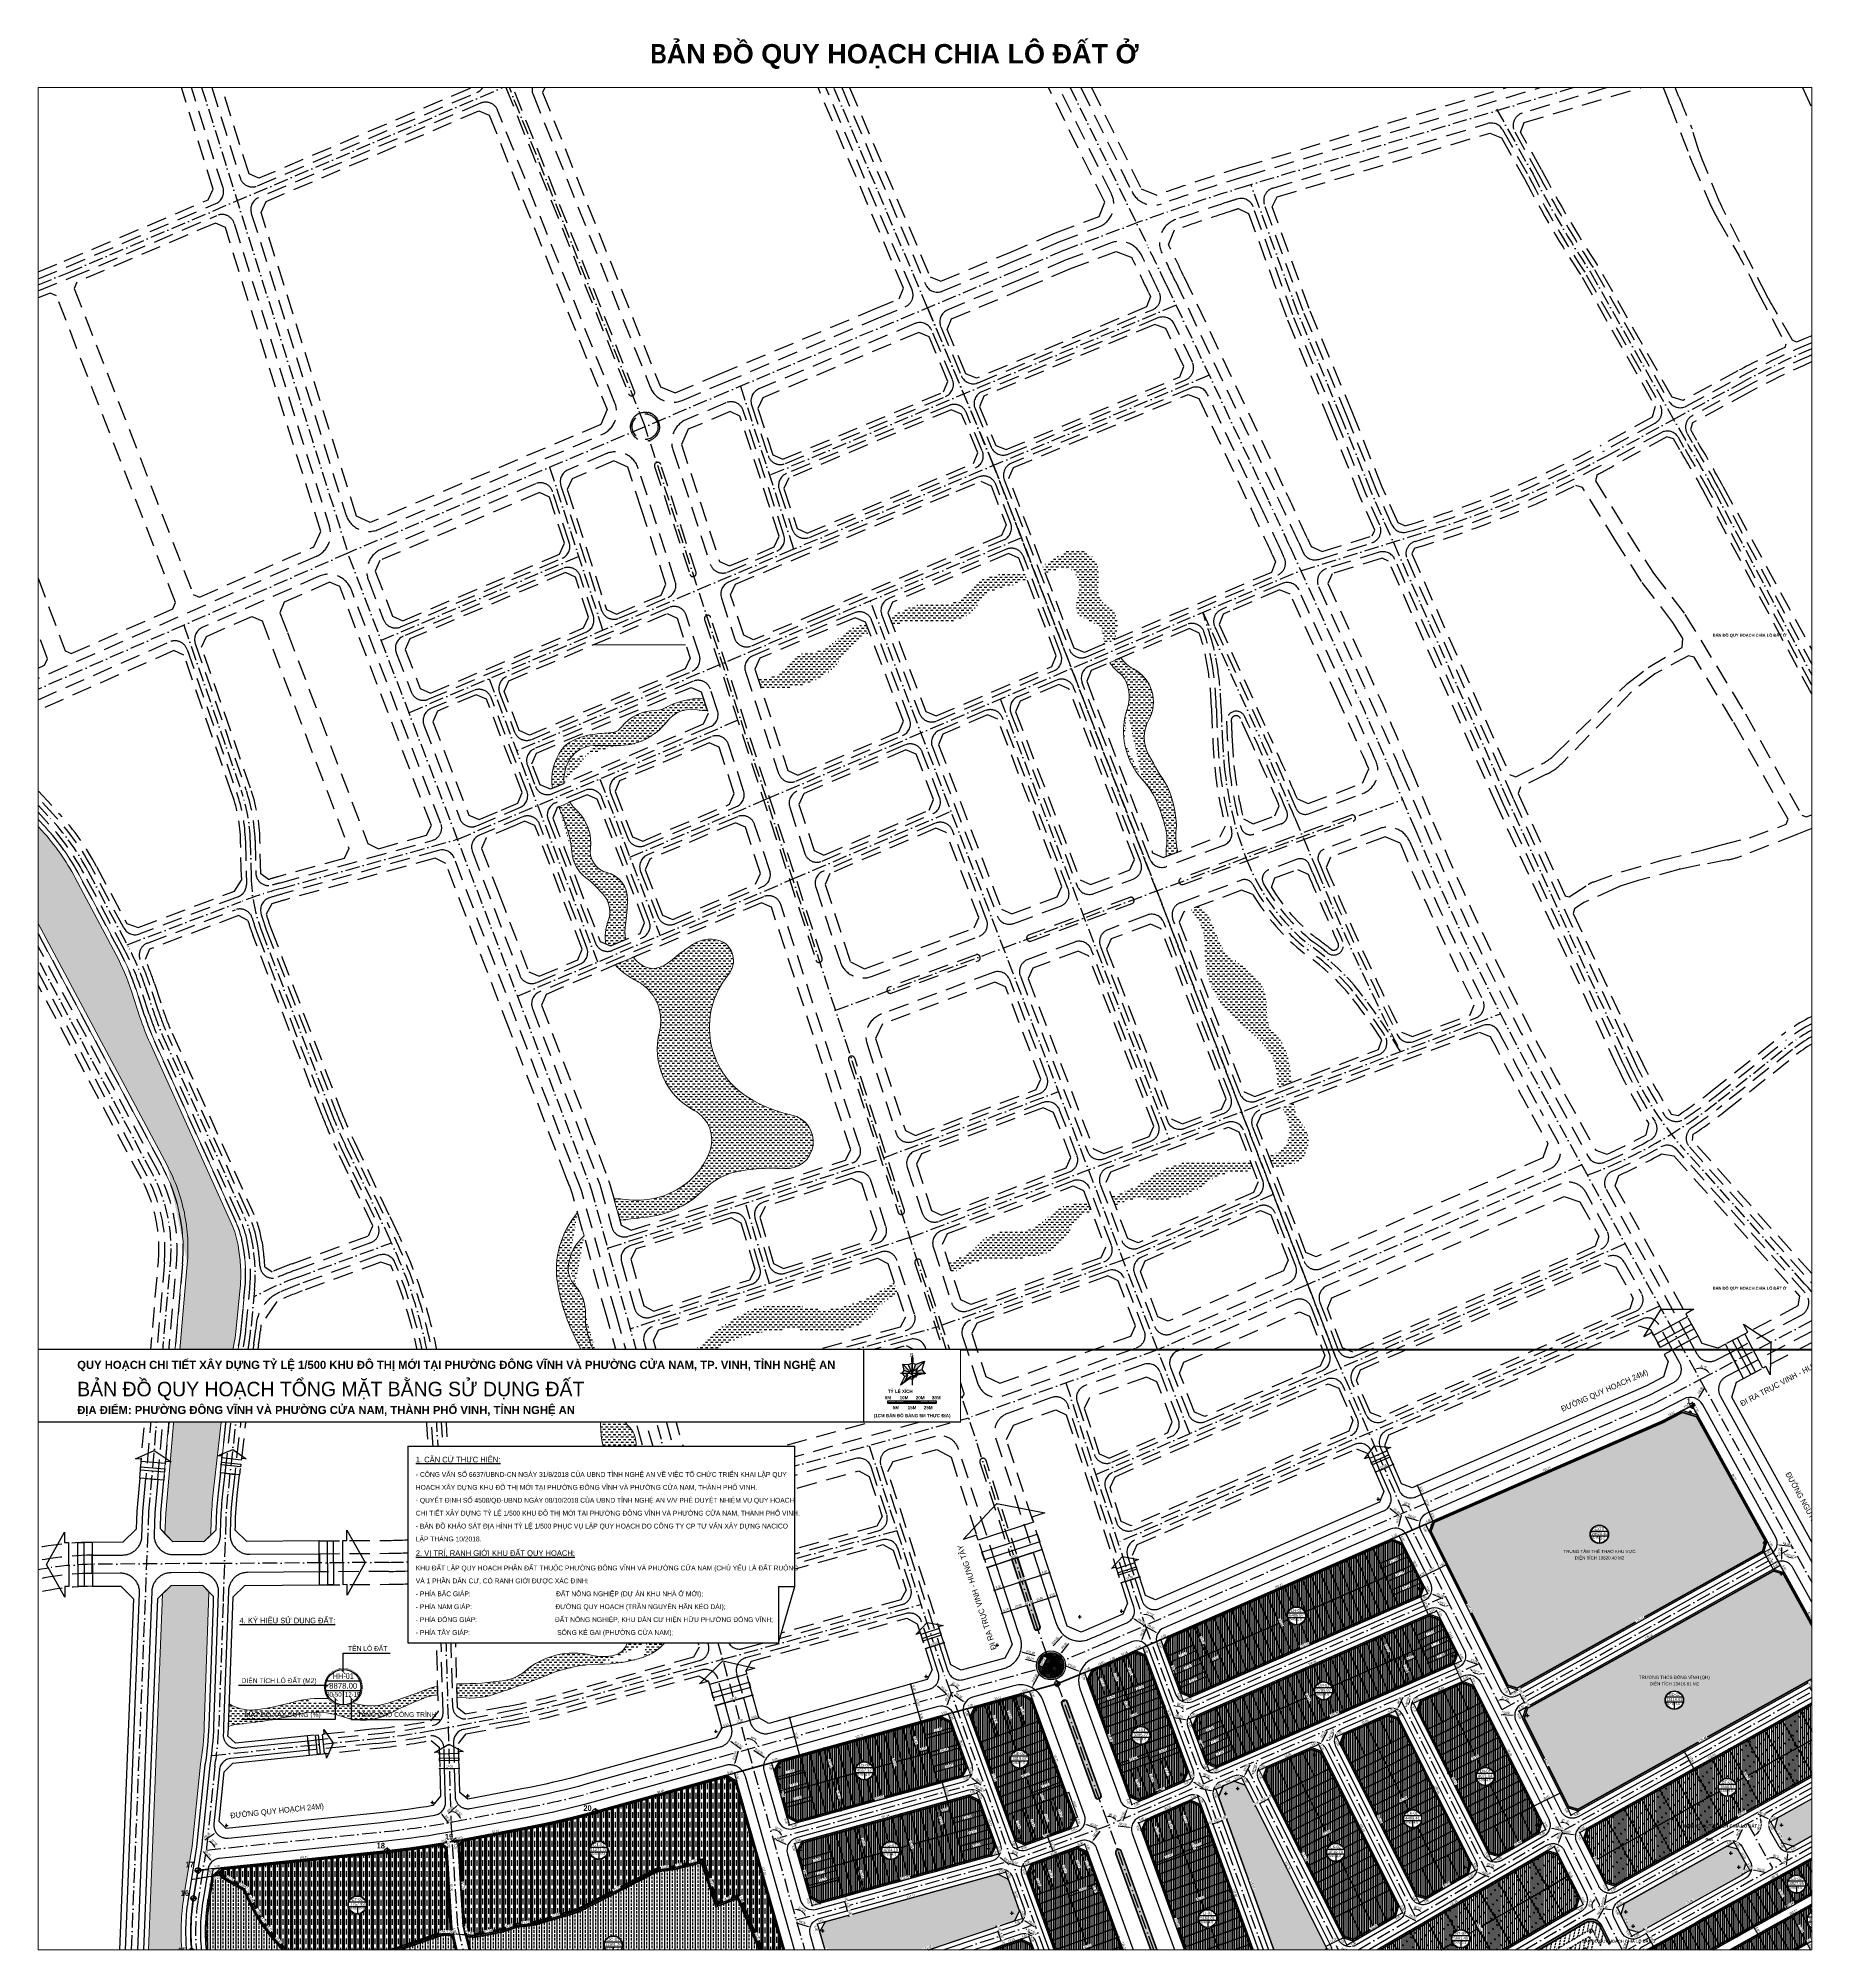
# Paper-space layout 'Layout1' of a CAD drawing. Header units: metres. Extents: x -1330 to -230, y 1447 to 2633.
# The model-space entities are those that its viewports show. They can reach past a viewport. Long polylines and large blocks are cut down to what shows.
import ezdxf
from ezdxf.enums import TextEntityAlignment as Align

# ---------------------------------------------------------------- set-up
doc = ezdxf.new("R2010")
doc.units = ezdxf.units.M
for name, pattern in [('ACAD_ISO10W100', [18.5, 12, -3, 0.5, -3]), ('CENTER', [2, 1.25, -0.25, 0.25, -0.25]), ('DOT', [0.25, 0, -0.25]), ('HIDDEN', [0.375, 0.25, -0.125])]:
    doc.linetypes.add(name, pattern=pattern)
doc.layers.get('0').update_dxf_attribs({"linetype": 'CONTINUOUS'})
doc.layers.get('DEFPOINTS').update_dxf_attribs({"linetype": 'CONTINUOUS'})
for name, color, linetype, lineweight in [('boDnv', 54, 'CONTINUOUS', 25), ('datKeSog', 251, 'CONTINUOUS', 13), ('datMatNc', 150, 'CONTINUOUS', 13), ('kt', 37, 'CONTINUOUS', 25)]:
    doc.layers.add(name, color=color, linetype=linetype, lineweight=lineweight)
for name, color, linetype in [('BoThamCo', 94, 'CONTINUOUS'), ('ChiaLo', 128, 'CENTER'), ('CX', 96, 'CONTINUOUS'), ('datOBt', 42, 'CONTINUOUS'), ('datOlienke', 42, 'CONTINUOUS'), ('datOXh', 42, 'CONTINUOUS'), ('datTruog', 134, 'CONTINUOUS'), ('ddc', 32, 'CONTINUOUS'), ('dientich', 7, 'CONTINUOUS'), ('ghi_chu', 7, 'CONTINUOUS'), ('hacth sdd', 8, 'CONTINUOUS'), ('Khung ban ve', 7, 'CONTINUOUS'), ('KTEN', 7, 'CONTINUOUS'), ('LogDg', 7, 'CONTINUOUS'), ('LogDg phu', 7, 'CONTINUOUS'), ('loKBT', 42, 'CONTINUOUS'), ('LoLK', 6, 'CONTINUOUS'), ('QH', 7, 'CONTINUOUS'), ('RANHGIOI', 2, 'HIDDEN'), ('TimDg', 222, 'CONTINUOUS'), ('ViaHeS', 32, 'CONTINUOUS'), ('ViaHeSphu', 32, 'CONTINUOUS')]:
    doc.layers.add(name, color=color, linetype=linetype)
doc.styles.add('ARIALB', font='', dxfattribs={"width": 0.75})
doc.styles.add('avantH', font='', dxfattribs={"height": 10})
doc.styles.add('avh', font='')
doc.styles.add('KTHUOC', font='', dxfattribs={"width": 0.8})
doc.styles.add('rms', font='romans.shx', dxfattribs={"width": 0.7, "bigfont": 'vns.shx'})
doc.styles.add('TD2', font='')
doc.styles.add('text', font='')
doc.styles.add('VnBlackH', font='')
doc.styles.get('ARIALB').set_extended_font_data('.VnArialH', bold=True)
doc.styles.get('avantH').set_extended_font_data('.VnAvantH')
doc.styles.get('avh').set_extended_font_data('.VnAvantH')
doc.styles.get('KTHUOC').set_extended_font_data('.VnArial NarrowH')
doc.styles.get('TD2').set_extended_font_data('.VnBodoniH')
doc.styles.get('text').set_extended_font_data('.VnArial NarrowH')
doc.styles.get('VnBlackH').set_extended_font_data('.VnBlackH')
doc.linetypes.add('ADL', pattern='A,0.125,-0.15,["++",rms,S=0.5,R=0,X=0,Y=-0.2245],-1.35,1.125', length=2.75)
doc.dimstyles.new('tien', dxfattribs={"dimscale": 0, "dimtxt": 1.5, "dimasz": 0.75, "dimexe": 0.45, "dimexo": 0, "dimgap": 0.25, "dimtad": 1, "dimzin": 1, "dimtxsty": 'KTHUOC', "dimblk1": 'ARCHTICK', "dimblk2": 'ARCHTICK', "dimsah": 1, "dimcen": 1, "dimdle": 0.45, "dimclrd": 37, "dimclre": 37, "dimclrt": 7, "dimaunit": 1, "dimadec": 0, "dimazin": 0, "dimtfac": 1, "dimtix": 1, "dimtofl": 0, "dimtmove": 2, "dimatfit": 3, "dimldrblk": 'ARCHTICK', "dimfxl": 0, "dimtolj": 1, "dimtzin": 1, "dimarcsym": 0})
pattern_1 = [(0, (568124.4922, 2065856.43456), (0.3175, 0.3175), [0.15875, -0.47625]), (90, (568124.5716, 2065856.3552), (-0.3175, 0.3175), [0.15875, -0.47625])]
pattern_2 = [(90, (568970.6423, 2066228.468), (-1.11125, 1e-16), [])]

# ---------------------------------------------------------------- blocks, each defined once
blk = doc.blocks.new('moc')
at = {"layer": 'QH', "linetype": 'Continuous'}
h = blk.add_hatch(color=7, dxfattribs=at)
h.paths.add_polyline_path([(0, 0), (0.53, 0, 0.414214), (0, 0.53)])
h.paths.add_polyline_path([(-0.53, 0, 0.414214), (0, -0.53), (0, 0)])
for p, q in [((0, 0.71), (0, -0.71)), ((-0.71, 0), (0.71, 0))]:
    blk.add_line(p, q, dxfattribs=at)
blk.add_circle((0, 0), 0.529, dxfattribs=at)
blk = doc.blocks.new('text tieu de')
at = {"color": 5}
blk.add_wipeout([(0, 0), (572.8, 0), (572.8, -45), (0, -45)], dxfattribs=at).dxf.layer = 'KTEN'
at = {"layer": 'KTEN', "linetype": 'Continuous'}
h = blk.add_hatch(color=10, dxfattribs=at)
h.paths.add_polyline_path([(538.3, -19.4), (535.7, -22), (541.5, -17.9), (542, -16.8)])
h.paths.add_polyline_path([(539.3, -14.9), (536.7, -14.9), (538.3, -16.8), (540.1, -16)])
h.paths.add_polyline_path([(537, -9.1), (537.9, -12.9), (541.1, -14.2), (541.3, -13.5)])
h.paths.add_polyline_path([(542.8, -8.4), (540.4, -9.2), (542.2, -13.4), (542.8, -12.7)])
h.paths.add_polyline_path([(550.4, -7.3), (545.2, -9.1), (543.4, -13.4), (546.1, -11.6)])
h.paths.add_polyline_path([(548.8, -12.4), (545.2, -13.9), (547.1, -14.9), (550.7, -14.9)])
h.paths.add_polyline_path([(544.2, -16.3), (544.9, -17.1), (545.6, -16.1), (544.7, -15.7)])
h.paths.add_polyline_path([(543.4, -16.4), (542.8, -17.1), (542.8, -18.6), (543.8, -17.4)])
for points in [[(527.8, -32.9), (527.8, -33.5), (537.8, -33.5), (537.8, -32.9)], [(547.8, -32.9), (547.8, -31.9), (537.8, -31.9), (537.8, -32.9)], [(547.8, -32.9), (547.8, -33.5), (557.8, -33.5), (557.8, -32.9)]]:
    blk.add_hatch(color=8, dxfattribs=at).paths.add_polyline_path(points)
at = {"layer": 'KTEN', "color": 4}
for p, q in [((541.3, -13.5), (537, -9.1)), ((542.2, -13.4), (540.4, -9.2)), ((542.8, -14.3), (542.8, -10)), ((543.4, -13.4), (545.2, -9.1)), ((546.1, -11.6), (550.4, -7.3)), ((538.3, -19.4), (535.7, -22)), ((539.5, -14.9), (536.7, -14.9)), ((541.1, -14.2), (537.9, -12.9)), ((540.1, -16), (538.3, -16.8)), ((542, -16.8), (541.5, -17.9)), ((543.4, -15.5), (542.1, -14.3)), ((542.1, -15.5), (543.4, -14.3)), ((542.8, -18.8), (542.8, -20.2)), ((543.4, -16.4), (543.8, -17.4)), ((544.2, -16.3), (544.9, -17.1)), ((544.7, -15.7), (545.6, -16.1)), ((545.2, -13.9), (548.8, -12.4)), ((547.1, -14.9), (550.8, -14.9))]:
    blk.add_line(p, q, dxfattribs=at)
at = {"layer": 'KTEN', "color": 7, "linetype": 'Continuous'}
for p, q in [((542.4, -5), (542.4, -8.1)), ((542.5, -5), (542.5, -8.1)), ((542.6, -5), (542.6, -8.1)), ((542.7, -5), (542.7, -8.1)), ((542.8, -3.8), (542.8, -22)), ((542.9, -5), (542.9, -8.1)), ((543, -5), (543, -8.1)), ((543.1, -5), (543.1, -8.1)), ((543.2, -5), (543.2, -8.1)), ((551.3, -14.9), (535.7, -14.9)), ((532.8, -31.9), (532.8, -33.5)), ((542.8, -31.9), (542.8, -33.5)), ((552.8, -31.9), (552.8, -33.5))]:
    blk.add_line(p, q, dxfattribs=at)
at = {"layer": 'KTEN', "const_width": 0.75, "flags": 128}
blk.add_lwpolyline([(0, 0), (572.8, 0), (572.8, -45), (0, -45)], close=True, dxfattribs=at)
blk.add_lwpolyline([(512.8, -45), (512.8, 0)], dxfattribs=at)
at = {"layer": 'KTEN', "color": 7, "linetype": 'Continuous'}
for points in [[(542.8, -18.6), (541.5, -17.9), (535.7, -22), (538.3, -16.8), (536.7, -14.9), (537.9, -12.9), (537, -9.1), (540.4, -9.2), (542.8, -8.4), (545.2, -9.1), (550.4, -7.3), (548.8, -12.4), (550.7, -14.9), (545.6, -16.1), (544.9, -17.1), (543.8, -17.4)], [(557.8, -31.9), (557.8, -33.5), (527.8, -33.5), (527.8, -31.9)]]:
    blk.add_lwpolyline(points, close=True, dxfattribs=at)
at = {"layer": 'KTEN', "color": 4}
blk.add_lwpolyline([(542.8, -12.7), (543.4, -13.4), (546.1, -11.6), (545.2, -13.9), (547.1, -14.9), (544.7, -15.7), (544.2, -16.3), (543.4, -16.4), (542.8, -17.1), (542, -16.8), (538.3, -19.4), (540.1, -16), (539.3, -14.9), (541.1, -14.2), (541.3, -13.5), (542.2, -13.4)], close=True, dxfattribs=at)
at = {"layer": 'KTEN', "color": 7, "linetype": 'Continuous'}
for points in [[(527.8, -32.9), (557.8, -32.9)], [(537.8, -33.5), (537.8, -31.9)], [(547.8, -33.5), (547.8, -31.9)]]:
    blk.add_lwpolyline(points, dxfattribs=at)
at = {"layer": 'KTEN', "linetype": 'Continuous', "ltscale": 15, "style": 'ARIALB'}
for s, p in [('quy ho¹ch chi tiÕt x©y dùng tû lÖ 1/500 khu ®« thÞ míi t¹i ph\xadêng ®«ng vÜnh vµ ph\xadêng cöa nam, tp. vinh, tØnh nghÖ an', (25, -12)), ('®Þa ®iÓm: ph\xadêng ®«ng vÜnh vµ ph\xadêng cöa nam, thµnh phè vinh, tØnh nghÖ an', (25, -40))]:
    blk.add_text(s, height=5, rotation=360, dxfattribs=at).set_placement(p)
at = {"layer": 'KTEN', "linetype": 'Continuous', "style": 'TD2'}
blk.add_text('b', height=2.5, dxfattribs=at).set_placement((541.4, -4.6))
at = {"layer": 'KTEN', "style": 'ARIALB'}
for s, p in [('0m', (527.8, -30.9)), ('5m', (532.8, -37)), ('10m', (537.8, -30.9)), ('15m', (542.8, -37)), ('20m', (547.8, -30.9)), ('25m', (552.8, -37)), ('30m', (557.8, -30.9)), ('(1cm b¶n ®å b»ng 5m thùc ®Þa)', (542.8, -42))]:
    blk.add_text(s, height=2, rotation=360, dxfattribs=at).set_placement(p, align=Align.CENTER)
blk.add_text('tû lÖ xÝch', height=2, rotation=360, dxfattribs=at).set_placement((527.8, -26.9))
at = {"layer": 'KTEN', "color": 5, "style": 'VnBlackH'}
blk.add_attdef('BD', (25, -29), '', height=9, dxfattribs=at)
blk = doc.blocks.new('sl')
at = {"layer": 'ghi_chu', "color": 158}
blk.add_circle((0, 0), 5.75, dxfattribs=at)
at = {"color": 158, "linetype": 'DOT'}
blk.add_wipeout([(0, 5.75), (0.97, 5.67), (1.86, 5.44), (2.47, 5.19), (3.13, 4.82), (3.79, 4.32), (4.43, 3.67), (4.91, 2.99), (5.2, 2.45), (5.53, 1.57), (5.7, 0.77), (5.75, 0), (5.69, -0.85), (5.5, -1.69), (5.23, -2.38), (4.83, -3.13), (4.38, -3.72), (3.93, -4.2), (2.99, -4.91), (2.42, -5.22), (1.54, -5.54), (0.63, -5.72), (0, -5.75), (-0.86, -5.69), (-1.59, -5.52), (-2.41, -5.22), (-3.14, -4.82), (-3.72, -4.39), (-4.31, -3.8), (-4.85, -3.09), (-5.21, -2.43), (-5.52, -1.6), (-5.69, -0.85), (-5.75, 0), (-5.66, 1.01), (-5.49, 1.72), (-5.12, 2.62), (-4.44, 3.66), (-3.55, 4.52), (-2.72, 5.07), (-1.72, 5.49), (-0.8, 5.69)], dxfattribs=at).dxf.layer = 'ghi_chu'
at = {"layer": 'ghi_chu', "color": 32}
for points in [[(-5.12, 2), (5.12, 2)], [(-5.41, -1), (5.41, -1)], [(0, -1), (0, -5.5)]]:
    blk.add_lwpolyline(points, dxfattribs=at)
at = {"layer": 'ghi_chu'}
blk.add_circle((0, 0), 5.5, dxfattribs=at)
at = {"layer": 'ghi_chu', "style": 'avh'}
for tag, height, p in [('SOLO', 1.25, (0, 2.51)), ('DT', 1.5, (-0.01, -0.49))]:
    blk.add_attdef(tag, text='', height=height, dxfattribs=at).set_placement(p, align=Align.CENTER)
blk.add_attdef('MD', text='', height=1.25, dxfattribs=at).set_placement((-0.5, -3), align=Align.RIGHT)
blk.add_attdef('TC', (0.5, -3.02), '', height=1.25, dxfattribs=at)
blk = doc.blocks.new('_ArchTick')
at = {"color": 0, "linetype": 'ByBlock', "const_width": 0.15}
blk.add_lwpolyline([(-0.5, -0.5), (0.5, 0.5)], dxfattribs=at)
blk = doc.blocks.new('*D29')
at = {"layer": 'kt', "color": 37, "lineweight": -2, "transparency": 16777216}
for p, q in [((568968, 2066266.2), (568973.2, 2066269.1)), ((568968.4, 2066266.4), (568968.2, 2066266.8)), ((568972.8, 2066268.9), (568972.6, 2066269.3))]:
    blk.add_line(p, q, dxfattribs=at)
at = {"layer": 'kt', "color": 37, "lineweight": -2, "transparency": 16777216, "xscale": 0.75, "yscale": 0.75, "zscale": 0.75}
for p, rotation in [((568968.4, 2066266.4), 209.1612944815338), ((568972.8, 2066268.9), 29.16129448153376)]:
    blk.add_blockref('_ArchTick', p, dxfattribs=dict(at, rotation=rotation))
at = {"layer": 'kt', "color": 7, "transparency": 16777216, "insert": (568970, 2066268.6), "char_height": 1.5, "attachment_point": 5, "rotation": 29.1613, "style": 'KTHUOC', "bg_fill": 3, "box_fill_scale": 1.1, "bg_fill_color": 256, "bg_fill_true_color": 13158600, "bg_fill_transparency": 0}
blk.add_mtext('\\A1;5,00 ', dxfattribs=at)
at = {"layer": 'DEFPOINTS', "color": 0, "transparency": 16777216}
for p in [(568968.4, 2066266.4), (568972.8, 2066268.9), (568972.8, 2066268.9)]:
    blk.add_point(p, dxfattribs=at)
blk = doc.blocks.new('*D30')
at = {"layer": 'kt', "color": 37, "lineweight": -2, "transparency": 16777216}
for p, q in [((568968.2, 2066266.8), (568970.8, 2066261.6)), ((568968.4, 2066266.4), (568968.8, 2066266.6)), ((568970.6, 2066262), (568971, 2066262.2))]:
    blk.add_line(p, q, dxfattribs=at)
at = {"layer": 'kt', "color": 7, "transparency": 16777216, "insert": (568968.3, 2066263), "char_height": 1.5, "attachment_point": 5, "rotation": 296.5718, "style": 'KTHUOC', "bg_fill": 3, "box_fill_scale": 1.1, "bg_fill_color": 256, "bg_fill_true_color": 13158600, "bg_fill_transparency": 0}
blk.add_mtext('\\A1;5,00 ', dxfattribs=at)
at = {"layer": 'DEFPOINTS', "color": 0, "transparency": 16777216}
for p in [(568968.4, 2066266.4), (568970.6, 2066262), (568970.6, 2066262)]:
    blk.add_point(p, dxfattribs=at)
at = {"layer": 'kt', "color": 37, "lineweight": -2, "transparency": 16777216, "xscale": 0.75, "yscale": 0.75, "zscale": 0.75}
for p, rotation in [((568968.4, 2066266.4), 116.5718178899799), ((568970.6, 2066262), 296.5718178899799)]:
    blk.add_blockref('_ArchTick', p, dxfattribs=dict(at, rotation=rotation))
blk = doc.blocks.new('*D68')
at = {"layer": 'kt', "color": 37, "lineweight": -2, "transparency": 16777216}
for p, q in [((568948.3, 2066305.6), (568953.5, 2066308.5)), ((568953.1, 2066308.3), (568953.3, 2066307.9)), ((568948.7, 2066305.8), (568948.9, 2066305.4))]:
    blk.add_line(p, q, dxfattribs=at)
at = {"layer": 'kt', "color": 7, "transparency": 16777216, "insert": (568951.9, 2066306), "char_height": 1.5, "attachment_point": 5, "rotation": 29.1613, "style": 'KTHUOC', "bg_fill": 3, "box_fill_scale": 1.1, "bg_fill_color": 256, "bg_fill_true_color": 13158600, "bg_fill_transparency": 0}
blk.add_mtext('\\A1;5,00 ', dxfattribs=at)
at = {"layer": 'DEFPOINTS', "color": 0, "transparency": 16777216}
for p in [(568953.1, 2066308.3), (568953.1, 2066308.3), (568948.7, 2066305.8)]:
    blk.add_point(p, dxfattribs=at)
at = {"layer": 'kt', "color": 37, "lineweight": -2, "transparency": 16777216, "xscale": 0.75, "yscale": 0.75, "zscale": 0.75}
for p, rotation in [((568953.1, 2066308.3), 29.16129448511255), ((568948.7, 2066305.8), 209.1612944851125)]:
    blk.add_blockref('_ArchTick', p, dxfattribs=dict(at, rotation=rotation))
blk = doc.blocks.new('*D69')
at = {"layer": 'kt', "color": 37, "lineweight": -2, "transparency": 16777216}
for p, q in [((568946.5, 2066310.3), (568946.1, 2066310.1)), ((568948.9, 2066305.4), (568946.3, 2066310.7)), ((568948.7, 2066305.8), (568948.3, 2066305.6))]:
    blk.add_line(p, q, dxfattribs=at)
at = {"layer": 'kt', "color": 7, "transparency": 16777216, "insert": (568946.3, 2066307.5), "char_height": 1.5, "attachment_point": 5, "rotation": 296.5718, "style": 'KTHUOC', "bg_fill": 3, "box_fill_scale": 1.1, "bg_fill_color": 256, "bg_fill_true_color": 13158600, "bg_fill_transparency": 0}
blk.add_mtext('\\A1;5,00 ', dxfattribs=at)
at = {"layer": 'DEFPOINTS', "color": 0, "transparency": 16777216}
for p in [(568946.5, 2066310.3), (568946.5, 2066310.3), (568948.7, 2066305.8)]:
    blk.add_point(p, dxfattribs=at)
at = {"layer": 'kt', "color": 37, "lineweight": -2, "transparency": 16777216, "xscale": 0.75, "yscale": 0.75, "zscale": 0.75}
for p, rotation in [((568946.5, 2066310.3), 116.5718178792577), ((568948.7, 2066305.8), 296.5718178792578)]:
    blk.add_blockref('_ArchTick', p, dxfattribs=dict(at, rotation=rotation))
blk = doc.blocks.new('*D70')
at = {"layer": 'kt', "color": 37, "lineweight": -2, "transparency": 16777216}
for p, q in [((568930.4, 2066341.4), (568935.6, 2066344.3)), ((568935.2, 2066344.1), (568934.9, 2066344.5)), ((568930.8, 2066341.6), (568930.6, 2066342))]:
    blk.add_line(p, q, dxfattribs=at)
at = {"layer": 'kt', "color": 37, "lineweight": -2, "transparency": 16777216, "xscale": 0.75, "yscale": 0.75, "zscale": 0.75}
for p, rotation in [((568935.2, 2066344.1), 29.16129445173476), ((568930.8, 2066341.6), 209.1612944517347)]:
    blk.add_blockref('_ArchTick', p, dxfattribs=dict(at, rotation=rotation))
at = {"layer": 'kt', "color": 7, "transparency": 16777216, "insert": (568932.4, 2066343.8), "char_height": 1.5, "attachment_point": 5, "rotation": 29.1613, "style": 'KTHUOC', "bg_fill": 3, "box_fill_scale": 1.1, "bg_fill_color": 256, "bg_fill_true_color": 13158600, "bg_fill_transparency": 0}
blk.add_mtext('\\A1;5,00 ', dxfattribs=at)
at = {"layer": 'DEFPOINTS', "color": 0, "transparency": 16777216}
for p in [(568935.2, 2066344.1), (568935.2, 2066344.1), (568930.8, 2066341.6)]:
    blk.add_point(p, dxfattribs=at)
blk = doc.blocks.new('*D71')
at = {"layer": 'kt', "color": 37, "lineweight": -2, "transparency": 16777216}
for p, q in [((568930.6, 2066342), (568933.2, 2066336.8)), ((568930.8, 2066341.6), (568931.2, 2066341.8)), ((568933, 2066337.2), (568933.4, 2066337.4))]:
    blk.add_line(p, q, dxfattribs=at)
at = {"layer": 'kt', "color": 7, "transparency": 16777216, "insert": (568930.7, 2066338.3), "char_height": 1.5, "attachment_point": 5, "rotation": 296.5718, "style": 'KTHUOC', "bg_fill": 3, "box_fill_scale": 1.1, "bg_fill_color": 256, "bg_fill_true_color": 13158600, "bg_fill_transparency": 0}
blk.add_mtext('\\A1;5,00 ', dxfattribs=at)
at = {"layer": 'DEFPOINTS', "color": 0, "transparency": 16777216}
for p in [(568930.8, 2066341.6), (568933, 2066337.2), (568933, 2066337.2)]:
    blk.add_point(p, dxfattribs=at)
at = {"layer": 'kt', "color": 37, "lineweight": -2, "transparency": 16777216, "xscale": 0.75, "yscale": 0.75, "zscale": 0.75}
for p, rotation in [((568930.8, 2066341.6), 116.5718179019269), ((568933, 2066337.2), 296.5718179019269)]:
    blk.add_blockref('_ArchTick', p, dxfattribs=dict(at, rotation=rotation))
blk = doc.blocks.new('*D72')
at = {"layer": 'kt', "color": 37, "lineweight": -2, "transparency": 16777216}
for p, q in [((568928.3, 2066294.2), (568933.4, 2066297.1)), ((568933, 2066296.9), (568932.8, 2066297.3)), ((568928.7, 2066294.4), (568928.5, 2066294.8))]:
    blk.add_line(p, q, dxfattribs=at)
at = {"layer": 'kt', "color": 7, "transparency": 16777216, "insert": (568931.5, 2066294.1), "char_height": 1.5, "attachment_point": 5, "rotation": 30.1907, "style": 'KTHUOC', "bg_fill": 3, "box_fill_scale": 1.1, "bg_fill_color": 256, "bg_fill_true_color": 13158600, "bg_fill_transparency": 0}
blk.add_mtext('\\A1;5,00 ', dxfattribs=at)
at = {"layer": 'DEFPOINTS', "color": 0, "transparency": 16777216}
for p in [(568933, 2066296.9), (568933, 2066296.9), (568928.7, 2066294.4)]:
    blk.add_point(p, dxfattribs=at)
at = {"layer": 'kt', "color": 37, "lineweight": -2, "transparency": 16777216, "xscale": 0.75, "yscale": 0.75, "zscale": 0.75}
for p, rotation in [((568933, 2066296.9), 30.19069832050734), ((568928.7, 2066294.4), 210.1906983205073)]:
    blk.add_blockref('_ArchTick', p, dxfattribs=dict(at, rotation=rotation))
blk = doc.blocks.new('*D73')
at = {"layer": 'kt', "color": 37, "lineweight": -2, "transparency": 16777216}
for p, q in [((568933.2, 2066296.5), (568930.6, 2066301.8)), ((568930.8, 2066301.4), (568931.2, 2066301.6)), ((568933, 2066296.9), (568933.4, 2066297.1))]:
    blk.add_line(p, q, dxfattribs=at)
at = {"layer": 'kt', "color": 37, "lineweight": -2, "transparency": 16777216, "xscale": 0.75, "yscale": 0.75, "zscale": 0.75}
for p, rotation in [((568930.8, 2066301.4), 116.571817900731), ((568933, 2066296.9), 296.571817900731)]:
    blk.add_blockref('_ArchTick', p, dxfattribs=dict(at, rotation=rotation))
at = {"layer": 'kt', "color": 7, "transparency": 16777216, "insert": (568932.9, 2066299.6), "char_height": 1.5, "attachment_point": 5, "rotation": 296.5718, "style": 'KTHUOC', "bg_fill": 3, "box_fill_scale": 1.1, "bg_fill_color": 256, "bg_fill_true_color": 13158600, "bg_fill_transparency": 0}
blk.add_mtext('\\A1;5,00 ', dxfattribs=at)
at = {"layer": 'DEFPOINTS', "color": 0, "transparency": 16777216}
for p in [(568930.8, 2066301.4), (568930.8, 2066301.4), (568933, 2066296.9)]:
    blk.add_point(p, dxfattribs=at)
blk = doc.blocks.new('*D74')
at = {"layer": 'kt', "color": 37, "lineweight": -2, "transparency": 16777216}
for p, q in [((568915.1, 2066332.7), (568914.7, 2066332.5)), ((568917.5, 2066327.9), (568914.9, 2066333.1)), ((568917.3, 2066328.3), (568916.9, 2066328.1))]:
    blk.add_line(p, q, dxfattribs=at)
at = {"layer": 'kt', "color": 37, "lineweight": -2, "transparency": 16777216, "xscale": 0.75, "yscale": 0.75, "zscale": 0.75}
for p, rotation in [((568915.1, 2066332.7), 116.5718179007292), ((568917.3, 2066328.3), 296.5718179007292)]:
    blk.add_blockref('_ArchTick', p, dxfattribs=dict(at, rotation=rotation))
at = {"layer": 'kt', "color": 7, "transparency": 16777216, "insert": (568917.3, 2066331), "char_height": 1.5, "attachment_point": 5, "rotation": 296.5718, "style": 'KTHUOC', "bg_fill": 3, "box_fill_scale": 1.1, "bg_fill_color": 256, "bg_fill_true_color": 13158600, "bg_fill_transparency": 0}
blk.add_mtext('\\A1;5,00 ', dxfattribs=at)
at = {"layer": 'DEFPOINTS', "color": 0, "transparency": 16777216}
for p in [(568915.1, 2066332.7), (568915.1, 2066332.7), (568917.3, 2066328.3)]:
    blk.add_point(p, dxfattribs=at)
blk = doc.blocks.new('*D75')
at = {"layer": 'kt', "color": 37, "lineweight": -2, "transparency": 16777216}
for p, q in [((568915.5, 2066333), (568910.4, 2066330)), ((568910.8, 2066330.2), (568910.6, 2066330.6)), ((568915.1, 2066332.7), (568914.9, 2066333.1))]:
    blk.add_line(p, q, dxfattribs=at)
at = {"layer": 'kt', "color": 37, "lineweight": -2, "transparency": 16777216, "xscale": 0.75, "yscale": 0.75, "zscale": 0.75}
for p, rotation in [((568910.8, 2066330.2), 210.1906983237779), ((568915.1, 2066332.7), 30.19069832377786)]:
    blk.add_blockref('_ArchTick', p, dxfattribs=dict(at, rotation=rotation))
at = {"layer": 'kt', "color": 7, "transparency": 16777216, "insert": (568912.4, 2066332.5), "char_height": 1.5, "attachment_point": 5, "rotation": 30.1907, "style": 'KTHUOC', "bg_fill": 3, "box_fill_scale": 1.1, "bg_fill_color": 256, "bg_fill_true_color": 13158600, "bg_fill_transparency": 0}
blk.add_mtext('\\A1;5,00 ', dxfattribs=at)
at = {"layer": 'DEFPOINTS', "color": 0, "transparency": 16777216}
for p in [(568915.1, 2066332.7), (568910.8, 2066330.2), (568910.8, 2066330.2)]:
    blk.add_point(p, dxfattribs=at)
blk = doc.blocks.new('*D76')
at = {"layer": 'kt', "color": 37, "lineweight": -2, "transparency": 16777216}
for p, q in [((568791.3, 2066260.7), (568796.4, 2066263.7)), ((568791.7, 2066260.9), (568791.5, 2066261.3)), ((568796, 2066263.5), (568795.8, 2066263.8))]:
    blk.add_line(p, q, dxfattribs=at)
at = {"layer": 'kt', "color": 37, "lineweight": -2, "transparency": 16777216, "xscale": 0.75, "yscale": 0.75, "zscale": 0.75}
for p, rotation in [((568791.7, 2066260.9), 210.1906983129181), ((568796, 2066263.5), 30.19069831291805)]:
    blk.add_blockref('_ArchTick', p, dxfattribs=dict(at, rotation=rotation))
at = {"layer": 'kt', "color": 7, "transparency": 16777216, "insert": (568793.3, 2066263.2), "char_height": 1.5, "attachment_point": 5, "rotation": 30.1907, "style": 'KTHUOC', "bg_fill": 3, "box_fill_scale": 1.1, "bg_fill_color": 256, "bg_fill_true_color": 13158600, "bg_fill_transparency": 0}
blk.add_mtext('\\A1;5,00 ', dxfattribs=at)
at = {"layer": 'DEFPOINTS', "color": 0, "transparency": 16777216}
for p in [(568791.7, 2066260.9), (568796, 2066263.5), (568796, 2066263.5)]:
    blk.add_point(p, dxfattribs=at)
blk = doc.blocks.new('*D120')
at = {"layer": 'kt', "color": 37, "lineweight": -2, "transparency": 16777216}
for p, q in [((568585.8, 2066320.5), (568591.3, 2066322.6)), ((568586.2, 2066320.7), (568586, 2066321.1)), ((568590.9, 2066322.4), (568590.7, 2066322.8))]:
    blk.add_line(p, q, dxfattribs=at)
at = {"layer": 'kt', "color": 37, "lineweight": -2, "transparency": 16777216, "xscale": 0.75, "yscale": 0.75, "zscale": 0.75}
for p, rotation in [((568586.2, 2066320.7), 199.8842788564254), ((568590.9, 2066322.4), 19.88427885642539)]:
    blk.add_blockref('_ArchTick', p, dxfattribs=dict(at, rotation=rotation))
at = {"layer": 'kt', "color": 7, "transparency": 16777216, "insert": (568588.2, 2066322.6), "char_height": 1.5, "attachment_point": 5, "rotation": 19.8843, "style": 'KTHUOC', "bg_fill": 3, "box_fill_scale": 1.1, "bg_fill_color": 256, "bg_fill_true_color": 13158600, "bg_fill_transparency": 0}
blk.add_mtext('\\A1;5,00 ', dxfattribs=at)
at = {"layer": 'DEFPOINTS', "color": 0, "transparency": 16777216}
for p in [(568586.2, 2066320.7), (568590.9, 2066322.4), (568590.9, 2066322.4)]:
    blk.add_point(p, dxfattribs=at)
blk = doc.blocks.new('*D121')
at = {"layer": 'kt', "color": 37, "lineweight": -2, "transparency": 16777216}
for p, q in [((568586, 2066321.1), (568588, 2066315.6)), ((568586.2, 2066320.7), (568586.6, 2066320.9)), ((568587.9, 2066316), (568588.3, 2066316.2))]:
    blk.add_line(p, q, dxfattribs=at)
at = {"layer": 'kt', "color": 7, "transparency": 16777216, "insert": (568586.2, 2066317.1), "char_height": 1.5, "attachment_point": 5, "rotation": 289.8843, "style": 'KTHUOC', "bg_fill": 3, "box_fill_scale": 1.1, "bg_fill_color": 256, "bg_fill_true_color": 13158600, "bg_fill_transparency": 0}
blk.add_mtext('\\A1;5,00 ', dxfattribs=at)
at = {"layer": 'DEFPOINTS', "color": 0, "transparency": 16777216}
for p in [(568586.2, 2066320.7), (568587.9, 2066316), (568587.9, 2066316)]:
    blk.add_point(p, dxfattribs=at)
at = {"layer": 'kt', "color": 37, "lineweight": -2, "transparency": 16777216, "xscale": 0.75, "yscale": 0.75, "zscale": 0.75}
for p, rotation in [((568586.2, 2066320.7), 109.8842788546105), ((568587.9, 2066316), 289.8842788546104)]:
    blk.add_blockref('_ArchTick', p, dxfattribs=dict(at, rotation=rotation))
blk = doc.blocks.new('*D122')
at = {"layer": 'kt', "color": 37, "lineweight": -2, "transparency": 16777216}
for p, q in [((568618.7, 2066332.5), (568624.2, 2066334.5)), ((568619.1, 2066332.6), (568619, 2066333)), ((568623.8, 2066334.3), (568623.7, 2066334.7))]:
    blk.add_line(p, q, dxfattribs=at)
at = {"layer": 'kt', "color": 37, "lineweight": -2, "transparency": 16777216, "xscale": 0.75, "yscale": 0.75, "zscale": 0.75}
for p, rotation in [((568619.1, 2066332.6), 199.8842788514343), ((568623.8, 2066334.3), 19.88427885143437)]:
    blk.add_blockref('_ArchTick', p, dxfattribs=dict(at, rotation=rotation))
at = {"layer": 'kt', "color": 7, "transparency": 16777216, "insert": (568621.1, 2066334.5), "char_height": 1.5, "attachment_point": 5, "rotation": 19.8843, "style": 'KTHUOC', "bg_fill": 3, "box_fill_scale": 1.1, "bg_fill_color": 256, "bg_fill_true_color": 13158600, "bg_fill_transparency": 0}
blk.add_mtext('\\A1;5,00 ', dxfattribs=at)
at = {"layer": 'DEFPOINTS', "color": 0, "transparency": 16777216}
for p in [(568619.1, 2066332.6), (568623.8, 2066334.3), (568623.8, 2066334.3)]:
    blk.add_point(p, dxfattribs=at)
blk = doc.blocks.new('*D123')
at = {"layer": 'kt', "color": 37, "lineweight": -2, "transparency": 16777216}
for p, q in [((568623.8, 2066334.3), (568623.4, 2066334.2)), ((568623.7, 2066334.7), (568625.7, 2066329.2)), ((568625.5, 2066329.6), (568625.1, 2066329.5))]:
    blk.add_line(p, q, dxfattribs=at)
at = {"layer": 'kt', "color": 37, "lineweight": -2, "transparency": 16777216, "xscale": 0.75, "yscale": 0.75, "zscale": 0.75}
for p, rotation in [((568623.8, 2066334.3), 109.8842788526619), ((568625.5, 2066329.6), 289.8842788526619)]:
    blk.add_blockref('_ArchTick', p, dxfattribs=dict(at, rotation=rotation))
at = {"layer": 'kt', "color": 7, "transparency": 16777216, "insert": (568625.7, 2066332.3), "char_height": 1.5, "attachment_point": 5, "rotation": 289.8843, "style": 'KTHUOC', "bg_fill": 3, "box_fill_scale": 1.1, "bg_fill_color": 256, "bg_fill_true_color": 13158600, "bg_fill_transparency": 0}
blk.add_mtext('\\A1;5,00 ', dxfattribs=at)
at = {"layer": 'DEFPOINTS', "color": 0, "transparency": 16777216}
for p in [(568623.8, 2066334.3), (568625.5, 2066329.6), (568625.5, 2066329.6)]:
    blk.add_point(p, dxfattribs=at)
blk = doc.blocks.new('*D124')
at = {"layer": 'kt', "color": 37, "lineweight": -2, "transparency": 16777216}
for p, q in [((568580.4, 2066336.7), (568580, 2066336.5)), ((568580.3, 2066337.1), (568582.3, 2066331.6)), ((568582.1, 2066332), (568581.7, 2066331.8))]:
    blk.add_line(p, q, dxfattribs=at)
at = {"layer": 'kt', "color": 7, "transparency": 16777216, "insert": (568579.6, 2066334.7), "char_height": 1.5, "attachment_point": 5, "rotation": 289.8843, "style": 'KTHUOC', "bg_fill": 3, "box_fill_scale": 1.1, "bg_fill_color": 256, "bg_fill_true_color": 13158600, "bg_fill_transparency": 0}
blk.add_mtext('\\A1;5,00 ', dxfattribs=at)
at = {"layer": 'DEFPOINTS', "color": 0, "transparency": 16777216}
for p in [(568580.4, 2066336.7), (568582.1, 2066332), (568582.1, 2066332)]:
    blk.add_point(p, dxfattribs=at)
at = {"layer": 'kt', "color": 37, "lineweight": -2, "transparency": 16777216, "xscale": 0.75, "yscale": 0.75, "zscale": 0.75}
for p, rotation in [((568580.4, 2066336.7), 109.8842788539164), ((568582.1, 2066332), 289.8842788539164)]:
    blk.add_blockref('_ArchTick', p, dxfattribs=dict(at, rotation=rotation))
blk = doc.blocks.new('*D125')
at = {"layer": 'kt', "color": 37, "lineweight": -2, "transparency": 16777216}
for p, q in [((568581.7, 2066331.8), (568587.2, 2066333.8)), ((568582.1, 2066332), (568582.3, 2066331.6)), ((568586.8, 2066333.7), (568587, 2066333.3))]:
    blk.add_line(p, q, dxfattribs=at)
at = {"layer": 'kt', "color": 7, "transparency": 16777216, "insert": (568586.3, 2066332), "char_height": 1.5, "attachment_point": 5, "rotation": 19.8843, "style": 'KTHUOC', "bg_fill": 3, "box_fill_scale": 1.1, "bg_fill_color": 256, "bg_fill_true_color": 13158600, "bg_fill_transparency": 0}
blk.add_mtext('\\A1;5,00 ', dxfattribs=at)
at = {"layer": 'DEFPOINTS', "color": 0, "transparency": 16777216}
for p in [(568582.1, 2066332), (568586.8, 2066333.7), (568586.8, 2066333.7)]:
    blk.add_point(p, dxfattribs=at)
at = {"layer": 'kt', "color": 37, "lineweight": -2, "transparency": 16777216, "xscale": 0.75, "yscale": 0.75, "zscale": 0.75}
for p, rotation in [((568582.1, 2066332), 199.8842788614434), ((568586.8, 2066333.7), 19.88427886144336)]:
    blk.add_blockref('_ArchTick', p, dxfattribs=dict(at, rotation=rotation))
blk = doc.blocks.new('*D126')
at = {"layer": 'kt', "color": 37, "lineweight": -2, "transparency": 16777216}
for p, q in [((568614.6, 2066343.7), (568620.1, 2066345.7)), ((568615, 2066343.9), (568614.9, 2066344.3)), ((568619.7, 2066345.6), (568619.6, 2066346))]:
    blk.add_line(p, q, dxfattribs=at)
at = {"layer": 'kt', "color": 7, "transparency": 16777216, "insert": (568617, 2066343.2), "char_height": 1.5, "attachment_point": 5, "rotation": 19.8843, "style": 'KTHUOC', "bg_fill": 3, "box_fill_scale": 1.1, "bg_fill_color": 256, "bg_fill_true_color": 13158600, "bg_fill_transparency": 0}
blk.add_mtext('\\A1;5,00 ', dxfattribs=at)
at = {"layer": 'DEFPOINTS', "color": 0, "transparency": 16777216}
for p in [(568615, 2066343.9), (568619.7, 2066345.6), (568619.7, 2066345.6)]:
    blk.add_point(p, dxfattribs=at)
at = {"layer": 'kt', "color": 37, "lineweight": -2, "transparency": 16777216, "xscale": 0.75, "yscale": 0.75, "zscale": 0.75}
for p, rotation in [((568615, 2066343.9), 199.8842788548239), ((568619.7, 2066345.6), 19.88427885482387)]:
    blk.add_blockref('_ArchTick', p, dxfattribs=dict(at, rotation=rotation))
blk = doc.blocks.new('*D127')
at = {"layer": 'kt', "color": 37, "lineweight": -2, "transparency": 16777216}
for p, q in [((568619.9, 2066345.2), (568617.9, 2066350.7)), ((568618, 2066350.3), (568618.4, 2066350.4)), ((568619.7, 2066345.6), (568620.1, 2066345.7))]:
    blk.add_line(p, q, dxfattribs=at)
at = {"layer": 'kt', "color": 37, "lineweight": -2, "transparency": 16777216, "xscale": 0.75, "yscale": 0.75, "zscale": 0.75}
for p, rotation in [((568618, 2066350.3), 109.8842788521015), ((568619.7, 2066345.6), 289.8842788521015)]:
    blk.add_blockref('_ArchTick', p, dxfattribs=dict(at, rotation=rotation))
at = {"layer": 'kt', "color": 7, "transparency": 16777216, "insert": (568619.9, 2066348.3), "char_height": 1.5, "attachment_point": 5, "rotation": 289.8843, "style": 'KTHUOC', "bg_fill": 3, "box_fill_scale": 1.1, "bg_fill_color": 256, "bg_fill_true_color": 13158600, "bg_fill_transparency": 0}
blk.add_mtext('\\A1;5,00 ', dxfattribs=at)
at = {"layer": 'DEFPOINTS', "color": 0, "transparency": 16777216}
for p in [(568618, 2066350.3), (568618, 2066350.3), (568619.7, 2066345.6)]:
    blk.add_point(p, dxfattribs=at)
blk = doc.blocks.new('*D128')
at = {"layer": 'kt', "color": 37, "lineweight": -2, "transparency": 16777216}
for p, q in [((568550.4, 2066418.2), (568556.1, 2066419.8)), ((568550.9, 2066418.3), (568551, 2066417.9)), ((568555.7, 2066419.7), (568555.8, 2066419.2))]:
    blk.add_line(p, q, dxfattribs=at)
at = {"layer": 'kt', "color": 37, "lineweight": -2, "transparency": 16777216, "xscale": 0.75, "yscale": 0.75, "zscale": 0.75}
for p, rotation in [((568550.9, 2066418.3), 195.4590240770291), ((568555.7, 2066419.7), 15.45902407702912)]:
    blk.add_blockref('_ArchTick', p, dxfattribs=dict(at, rotation=rotation))
at = {"layer": 'kt', "color": 7, "transparency": 16777216, "insert": (568553, 2066420.1), "char_height": 1.5, "attachment_point": 5, "rotation": 15.459, "style": 'KTHUOC', "bg_fill": 3, "box_fill_scale": 1.1, "bg_fill_color": 256, "bg_fill_true_color": 13158600, "bg_fill_transparency": 0}
blk.add_mtext('\\A1;5,00 ', dxfattribs=at)
at = {"layer": 'DEFPOINTS', "color": 0, "transparency": 16777216}
for p in [(568550.9, 2066418.3), (568555.7, 2066419.7), (568555.7, 2066419.7)]:
    blk.add_point(p, dxfattribs=at)
blk = doc.blocks.new('*D129')
at = {"layer": 'kt', "color": 37, "lineweight": -2, "transparency": 16777216}
for p, q in [((568550.7, 2066418.8), (568552.7, 2066413.2)), ((568550.9, 2066418.3), (568551.3, 2066418.5)), ((568552.6, 2066413.6), (568553, 2066413.8))]:
    blk.add_line(p, q, dxfattribs=at)
at = {"layer": 'kt', "color": 7, "transparency": 16777216, "insert": (568550.5, 2066415.4), "char_height": 1.5, "attachment_point": 5, "rotation": 289.8843, "style": 'KTHUOC', "bg_fill": 3, "box_fill_scale": 1.1, "bg_fill_color": 256, "bg_fill_true_color": 13158600, "bg_fill_transparency": 0}
blk.add_mtext('\\A1;5,00 ', dxfattribs=at)
at = {"layer": 'DEFPOINTS', "color": 0, "transparency": 16777216}
for p in [(568550.9, 2066418.3), (568552.6, 2066413.6), (568552.6, 2066413.6)]:
    blk.add_point(p, dxfattribs=at)
at = {"layer": 'kt', "color": 37, "lineweight": -2, "transparency": 16777216, "xscale": 0.75, "yscale": 0.75, "zscale": 0.75}
for p, rotation in [((568550.9, 2066418.3), 109.8842788552247), ((568552.6, 2066413.6), 289.8842788552247)]:
    blk.add_blockref('_ArchTick', p, dxfattribs=dict(at, rotation=rotation))
blk = doc.blocks.new('*D130')
at = {"layer": 'kt', "color": 37, "lineweight": -2, "transparency": 16777216}
for p, q in [((568584.3, 2066427.6), (568590, 2066429.2)), ((568584.7, 2066427.7), (568584.8, 2066427.3)), ((568589.5, 2066429), (568589.7, 2066428.6))]:
    blk.add_line(p, q, dxfattribs=at)
at = {"layer": 'kt', "color": 37, "lineweight": -2, "transparency": 16777216, "xscale": 0.75, "yscale": 0.75, "zscale": 0.75}
for p, rotation in [((568584.7, 2066427.7), 195.4590240784514), ((568589.5, 2066429), 15.45902407845145)]:
    blk.add_blockref('_ArchTick', p, dxfattribs=dict(at, rotation=rotation))
at = {"layer": 'kt', "color": 7, "transparency": 16777216, "insert": (568586.8, 2066429.5), "char_height": 1.5, "attachment_point": 5, "rotation": 15.459, "style": 'KTHUOC', "bg_fill": 3, "box_fill_scale": 1.1, "bg_fill_color": 256, "bg_fill_true_color": 13158600, "bg_fill_transparency": 0}
blk.add_mtext('\\A1;5,00 ', dxfattribs=at)
at = {"layer": 'DEFPOINTS', "color": 0, "transparency": 16777216}
for p in [(568584.7, 2066427.7), (568589.5, 2066429), (568589.5, 2066429)]:
    blk.add_point(p, dxfattribs=at)
blk = doc.blocks.new('*D131')
at = {"layer": 'kt', "color": 37, "lineweight": -2, "transparency": 16777216}
for p, q in [((568589.4, 2066429.5), (568591.4, 2066423.9)), ((568589.5, 2066429), (568590, 2066429.2)), ((568591.2, 2066424.3), (568591.7, 2066424.5))]:
    blk.add_line(p, q, dxfattribs=at)
at = {"layer": 'kt', "color": 37, "lineweight": -2, "transparency": 16777216, "xscale": 0.75, "yscale": 0.75, "zscale": 0.75}
for p, rotation in [((568589.5, 2066429), 109.8842788581067), ((568591.2, 2066424.3), 289.8842788581067)]:
    blk.add_blockref('_ArchTick', p, dxfattribs=dict(at, rotation=rotation))
at = {"layer": 'kt', "color": 7, "transparency": 16777216, "insert": (568591.5, 2066427.1), "char_height": 1.5, "attachment_point": 5, "rotation": 289.8843, "style": 'KTHUOC', "bg_fill": 3, "box_fill_scale": 1.1, "bg_fill_color": 256, "bg_fill_true_color": 13158600, "bg_fill_transparency": 0}
blk.add_mtext('\\A1;5,00 ', dxfattribs=at)
at = {"layer": 'DEFPOINTS', "color": 0, "transparency": 16777216}
for p in [(568589.5, 2066429), (568591.2, 2066424.3), (568591.2, 2066424.3)]:
    blk.add_point(p, dxfattribs=at)
blk = doc.blocks.new('*D140')
at = {"layer": 'kt', "color": 37, "lineweight": -2, "transparency": 16777216}
for p, q in [((568589.3, 2066277.1), (568588.8, 2066276.9)), ((568591, 2066271.9), (568589.1, 2066277.5)), ((568590.9, 2066272.4), (568590.4, 2066272.2))]:
    blk.add_line(p, q, dxfattribs=at)
at = {"layer": 'kt', "color": 37, "lineweight": -2, "transparency": 16777216, "xscale": 0.75, "yscale": 0.75, "zscale": 0.75}
for p, rotation in [((568589.2, 2066277.1), 108.5514997254591), ((568590.8, 2066272.3), 288.5514997254592)]:
    blk.add_blockref('_ArchTick', p, dxfattribs=dict(at, rotation=rotation))
at = {"layer": 'kt', "color": 7, "transparency": 16777216, "insert": (568591.1, 2066275.1), "char_height": 1.5, "attachment_point": 5, "rotation": 288.5515, "style": 'KTHUOC', "bg_fill": 3, "box_fill_scale": 1.1, "bg_fill_color": 256, "bg_fill_true_color": 13158600, "bg_fill_transparency": 0}
blk.add_mtext('\\A1;5,00 ', dxfattribs=at)
at = {"layer": 'DEFPOINTS', "color": 0, "transparency": 16777216}
for p in [(568589.2, 2066277.1), (568589.3, 2066277.1), (568590.9, 2066272.4)]:
    blk.add_point(p, dxfattribs=at)
blk = doc.blocks.new('*D141')
at = {"layer": 'kt', "color": 37, "lineweight": -2, "transparency": 16777216}
for p, q in [((568584.1, 2066275.3), (568589.6, 2066277.2)), ((568584.5, 2066275.5), (568584.6, 2066275)), ((568589.2, 2066277.1), (568589.4, 2066276.6))]:
    blk.add_line(p, q, dxfattribs=at)
at = {"layer": 'kt', "color": 37, "lineweight": -2, "transparency": 16777216, "xscale": 0.75, "yscale": 0.75, "zscale": 0.75}
for p, rotation in [((568584.5, 2066275.5), 198.5514997180156), ((568589.2, 2066277.1), 18.5514997180156)]:
    blk.add_blockref('_ArchTick', p, dxfattribs=dict(at, rotation=rotation))
at = {"layer": 'kt', "color": 7, "transparency": 16777216, "insert": (568586.5, 2066277.3), "char_height": 1.5, "attachment_point": 5, "rotation": 18.5515, "style": 'KTHUOC', "bg_fill": 3, "box_fill_scale": 1.1, "bg_fill_color": 256, "bg_fill_true_color": 13158600, "bg_fill_transparency": 0}
blk.add_mtext('\\A1;5,00 ', dxfattribs=at)
at = {"layer": 'DEFPOINTS', "color": 0, "transparency": 16777216}
for p in [(568584.5, 2066275.5), (568589.2, 2066277.1), (568589.2, 2066277.1)]:
    blk.add_point(p, dxfattribs=at)
blk = doc.blocks.new('*D142')
at = {"layer": 'kt', "color": 37, "lineweight": -2, "transparency": 16777216}
for p, q in [((568584.9, 2066275.6), (568572.5, 2066271.4)), ((568572.9, 2066271.6), (568572.8, 2066272)), ((568584.5, 2066275.5), (568584.3, 2066275.9))]:
    blk.add_line(p, q, dxfattribs=at)
at = {"layer": 'kt', "color": 37, "lineweight": -2, "transparency": 16777216, "xscale": 0.75, "yscale": 0.75, "zscale": 0.75}
for p, rotation in [((568572.9, 2066271.6), 198.551499731101), ((568584.5, 2066275.5), 18.55149973110101)]:
    blk.add_blockref('_ArchTick', p, dxfattribs=dict(at, rotation=rotation))
at = {"layer": 'kt', "color": 7, "transparency": 16777216, "insert": (568578.3, 2066274.6), "char_height": 1.5, "attachment_point": 5, "rotation": 18.5515, "style": 'KTHUOC', "bg_fill": 3, "box_fill_scale": 1.1, "bg_fill_color": 256, "bg_fill_true_color": 13158600, "bg_fill_transparency": 0}
blk.add_mtext('\\A1;12,19 ', dxfattribs=at)
at = {"layer": 'DEFPOINTS', "color": 0, "transparency": 16777216}
for p in [(568572.9, 2066271.6), (568572.9, 2066271.6), (568584.5, 2066275.5)]:
    blk.add_point(p, dxfattribs=at)
blk = doc.blocks.new('*D206')
at = {"layer": 'kt', "color": 37, "lineweight": -2, "transparency": 16777216}
for p, q in [((568463.3, 2066286.2), (568457.6, 2066284.6)), ((568458, 2066284.8), (568458.1, 2066284.3)), ((568462.8, 2066286.1), (568463, 2066285.7))]:
    blk.add_line(p, q, dxfattribs=at)
at = {"layer": 'kt', "color": 37, "lineweight": -2, "transparency": 16777216, "xscale": 0.75, "yscale": 0.75, "zscale": 0.75}
for p, rotation in [((568458, 2066284.8), 195.4590240869596), ((568462.8, 2066286.1), 15.45902408695962)]:
    blk.add_blockref('_ArchTick', p, dxfattribs=dict(at, rotation=rotation))
at = {"layer": 'kt', "color": 7, "transparency": 16777216, "insert": (568460.1, 2066286.5), "char_height": 1.5, "attachment_point": 5, "rotation": 15.459, "style": 'KTHUOC', "bg_fill": 3, "box_fill_scale": 1.1, "bg_fill_color": 256, "bg_fill_true_color": 13158600, "bg_fill_transparency": 0}
blk.add_mtext('\\A1;5,00 ', dxfattribs=at)
at = {"layer": 'DEFPOINTS', "color": 0, "transparency": 16777216}
for p in [(568458, 2066284.8), (568458, 2066284.8), (568462.8, 2066286.1)]:
    blk.add_point(p, dxfattribs=at)
blk = doc.blocks.new('*D207')
at = {"layer": 'kt', "color": 37, "lineweight": -2, "transparency": 16777216}
for p, q in [((568458, 2066284.8), (568457.6, 2066284.6)), ((568457.9, 2066285.2), (568459.5, 2066279.5)), ((568459.4, 2066279.9), (568459, 2066279.8))]:
    blk.add_line(p, q, dxfattribs=at)
at = {"layer": 'kt', "color": 7, "transparency": 16777216, "insert": (568457.1, 2066282.1), "char_height": 1.5, "attachment_point": 5, "rotation": 285.8476, "style": 'KTHUOC', "bg_fill": 3, "box_fill_scale": 1.1, "bg_fill_color": 256, "bg_fill_true_color": 13158600, "bg_fill_transparency": 0}
blk.add_mtext('\\A1;5,00 ', dxfattribs=at)
at = {"layer": 'DEFPOINTS', "color": 0, "transparency": 16777216}
for p in [(568458, 2066284.8), (568459.4, 2066279.9), (568459.4, 2066279.9)]:
    blk.add_point(p, dxfattribs=at)
at = {"layer": 'kt', "color": 37, "lineweight": -2, "transparency": 16777216, "xscale": 0.75, "yscale": 0.75, "zscale": 0.75}
for p, rotation in [((568458, 2066284.8), 105.8476354913881), ((568459.4, 2066279.9), 285.8476354913881)]:
    blk.add_blockref('_ArchTick', p, dxfattribs=dict(at, rotation=rotation))
blk = doc.blocks.new('*D210')
at = {"layer": 'kt', "color": 37, "lineweight": -2, "transparency": 16777216}
for p, q in [((568583.4, 2066293), (568583, 2066292.9)), ((568583.3, 2066293.5), (568585.3, 2066287.9)), ((568585.1, 2066288.3), (568584.7, 2066288.2))]:
    blk.add_line(p, q, dxfattribs=at)
at = {"layer": 'kt', "color": 37, "lineweight": -2, "transparency": 16777216, "xscale": 0.75, "yscale": 0.75, "zscale": 0.75}
for p, rotation in [((568583.4, 2066293), 109.8842788601889), ((568585.1, 2066288.3), 289.8842788601888)]:
    blk.add_blockref('_ArchTick', p, dxfattribs=dict(at, rotation=rotation))
at = {"layer": 'kt', "color": 7, "transparency": 16777216, "insert": (568585.4, 2066291.1), "char_height": 1.5, "attachment_point": 5, "rotation": 289.8843, "style": 'KTHUOC', "bg_fill": 3, "box_fill_scale": 1.1, "bg_fill_color": 256, "bg_fill_true_color": 13158600, "bg_fill_transparency": 0}
blk.add_mtext('\\A1;5,00 ', dxfattribs=at)
at = {"layer": 'DEFPOINTS', "color": 0, "transparency": 16777216}
for p in [(568583.4, 2066293), (568585.1, 2066288.3), (568585.1, 2066288.3)]:
    blk.add_point(p, dxfattribs=at)
blk = doc.blocks.new('*D211')
at = {"layer": 'kt', "color": 37, "lineweight": -2, "transparency": 16777216}
for p, q in [((568580, 2066286.6), (568585.6, 2066288.5)), ((568580.4, 2066286.7), (568580.5, 2066286.3)), ((568585.1, 2066288.3), (568585.3, 2066287.9))]:
    blk.add_line(p, q, dxfattribs=at)
at = {"layer": 'kt', "color": 7, "transparency": 16777216, "insert": (568582.2, 2066285.9), "char_height": 1.5, "attachment_point": 5, "rotation": 18.5515, "style": 'KTHUOC', "bg_fill": 3, "box_fill_scale": 1.1, "bg_fill_color": 256, "bg_fill_true_color": 13158600, "bg_fill_transparency": 0}
blk.add_mtext('\\A1;5,00 ', dxfattribs=at)
at = {"layer": 'DEFPOINTS', "color": 0, "transparency": 16777216}
for p in [(568580.4, 2066286.7), (568585.1, 2066288.3), (568585.1, 2066288.3)]:
    blk.add_point(p, dxfattribs=at)
at = {"layer": 'kt', "color": 37, "lineweight": -2, "transparency": 16777216, "xscale": 0.75, "yscale": 0.75, "zscale": 0.75}
for p, rotation in [((568580.4, 2066286.7), 198.5514997272672), ((568585.1, 2066288.3), 18.55149972726721)]:
    blk.add_blockref('_ArchTick', p, dxfattribs=dict(at, rotation=rotation))
blk = doc.blocks.new('*D212')
at = {"layer": 'kt', "color": 37, "lineweight": -2, "transparency": 16777216}
for p, q in [((568569.5, 2066315.6), (568575.2, 2066317.2)), ((568569.9, 2066315.7), (568569.8, 2066316.1)), ((568574.8, 2066317), (568574.6, 2066317.5))]:
    blk.add_line(p, q, dxfattribs=at)
at = {"layer": 'kt', "color": 37, "lineweight": -2, "transparency": 16777216, "xscale": 0.75, "yscale": 0.75, "zscale": 0.75}
for p, rotation in [((568569.9, 2066315.7), 195.4590240755243), ((568574.8, 2066317), 15.45902407552435)]:
    blk.add_blockref('_ArchTick', p, dxfattribs=dict(at, rotation=rotation))
at = {"layer": 'kt', "color": 7, "transparency": 16777216, "insert": (568572, 2066317.5), "char_height": 1.5, "attachment_point": 5, "rotation": 15.459, "style": 'KTHUOC', "bg_fill": 3, "box_fill_scale": 1.1, "bg_fill_color": 256, "bg_fill_true_color": 13158600, "bg_fill_transparency": 0}
blk.add_mtext('\\A1;5,00 ', dxfattribs=at)
at = {"layer": 'DEFPOINTS', "color": 0, "transparency": 16777216}
for p in [(568569.9, 2066315.7), (568574.8, 2066317), (568574.8, 2066317)]:
    blk.add_point(p, dxfattribs=at)
blk = doc.blocks.new('*D213')
at = {"layer": 'kt', "color": 37, "lineweight": -2, "transparency": 16777216}
for p, q in [((568574.8, 2066317), (568574.3, 2066316.9)), ((568574.6, 2066317.5), (568576.6, 2066311.9)), ((568576.5, 2066312.3), (568576, 2066312.2))]:
    blk.add_line(p, q, dxfattribs=at)
at = {"layer": 'kt', "color": 37, "lineweight": -2, "transparency": 16777216, "xscale": 0.75, "yscale": 0.75, "zscale": 0.75}
for p, rotation in [((568574.8, 2066317), 109.8842788574126), ((568576.5, 2066312.3), 289.8842788574126)]:
    blk.add_blockref('_ArchTick', p, dxfattribs=dict(at, rotation=rotation))
at = {"layer": 'kt', "color": 7, "transparency": 16777216, "insert": (568576.7, 2066315.1), "char_height": 1.5, "attachment_point": 5, "rotation": 289.8843, "style": 'KTHUOC', "bg_fill": 3, "box_fill_scale": 1.1, "bg_fill_color": 256, "bg_fill_true_color": 13158600, "bg_fill_transparency": 0}
blk.add_mtext('\\A1;5,00 ', dxfattribs=at)
at = {"layer": 'DEFPOINTS', "color": 0, "transparency": 16777216}
for p in [(568574.8, 2066317), (568576.5, 2066312.3), (568576.5, 2066312.3)]:
    blk.add_point(p, dxfattribs=at)
blk = doc.blocks.new('*D214')
at = {"layer": 'DEFPOINTS', "color": 0, "transparency": 16777216}
for p in [(568576.5, 2066312.3), (568576.5, 2066312.3), (568583.4, 2066293)]:
    blk.add_point(p, dxfattribs=at)
at = {"layer": 'kt', "color": 37, "lineweight": -2, "transparency": 16777216}
for p, q in [((568576.5, 2066312.3), (568576, 2066312.2)), ((568583.6, 2066292.6), (568576.3, 2066312.8)), ((568583.4, 2066293), (568583, 2066292.9))]:
    blk.add_line(p, q, dxfattribs=at)
at = {"layer": 'kt', "color": 37, "lineweight": -2, "transparency": 16777216, "xscale": 0.75, "yscale": 0.75, "zscale": 0.75}
for p, rotation in [((568576.5, 2066312.3), 109.8842788554909), ((568583.4, 2066293), 289.8842788554909)]:
    blk.add_blockref('_ArchTick', p, dxfattribs=dict(at, rotation=rotation))
at = {"layer": 'kt', "color": 7, "transparency": 16777216, "insert": (568581, 2066303.1), "char_height": 1.5, "attachment_point": 5, "rotation": 289.8843, "style": 'KTHUOC', "bg_fill": 3, "box_fill_scale": 1.1, "bg_fill_color": 256, "bg_fill_true_color": 13158600, "bg_fill_transparency": 0}
blk.add_mtext('\\A1;20,52 ', dxfattribs=at)
blk = doc.blocks.new('*D215')
at = {"layer": 'DEFPOINTS', "color": 0, "transparency": 16777216}
for p in [(568569.9, 2066315.7), (568462.8, 2066286.1), (568462.8, 2066286.1)]:
    blk.add_point(p, dxfattribs=at)
at = {"layer": 'kt', "color": 37, "lineweight": -2, "transparency": 16777216}
for p, q in [((568570.4, 2066315.8), (568462.4, 2066286)), ((568569.9, 2066315.7), (568569.8, 2066316.1)), ((568462.8, 2066286.1), (568462.7, 2066286.5))]:
    blk.add_line(p, q, dxfattribs=at)
at = {"layer": 'kt', "color": 37, "lineweight": -2, "transparency": 16777216, "xscale": 0.75, "yscale": 0.75, "zscale": 0.75}
for p, rotation in [((568569.9, 2066315.7), 15.45902407919199), ((568462.8, 2066286.1), 195.459024079192)]:
    blk.add_blockref('_ArchTick', p, dxfattribs=dict(at, rotation=rotation))
at = {"layer": 'kt', "color": 7, "transparency": 16777216, "insert": (568516.1, 2066302), "char_height": 1.5, "attachment_point": 5, "rotation": 15.459, "style": 'KTHUOC', "bg_fill": 3, "box_fill_scale": 1.1, "bg_fill_color": 256, "bg_fill_true_color": 13158600, "bg_fill_transparency": 0}
blk.add_mtext('\\A1;111,11 ', dxfattribs=at)
blk = doc.blocks.new('*D216')
at = {"layer": 'DEFPOINTS', "color": 0, "transparency": 16777216}
for p in [(568459.4, 2066279.9), (568466.8, 2066253.9), (568466.8, 2066253.9)]:
    blk.add_point(p, dxfattribs=at)
at = {"layer": 'kt', "color": 37, "lineweight": -2, "transparency": 16777216}
for p, q in [((568459.3, 2066280.4), (568466.9, 2066253.5)), ((568459.4, 2066279.9), (568459.8, 2066280.1)), ((568466.8, 2066253.9), (568467.2, 2066254))]:
    blk.add_line(p, q, dxfattribs=at)
at = {"layer": 'kt', "color": 37, "lineweight": -2, "transparency": 16777216, "xscale": 0.75, "yscale": 0.75, "zscale": 0.75}
for p, rotation in [((568459.4, 2066279.9), 105.8476354853301), ((568466.8, 2066253.9), 285.8476354853302)]:
    blk.add_blockref('_ArchTick', p, dxfattribs=dict(at, rotation=rotation))
at = {"layer": 'kt', "color": 7, "transparency": 16777216, "insert": (568464.2, 2066267.2), "char_height": 1.5, "attachment_point": 5, "rotation": 285.8476, "style": 'KTHUOC', "bg_fill": 3, "box_fill_scale": 1.1, "bg_fill_color": 256, "bg_fill_true_color": 13158600, "bg_fill_transparency": 0}
blk.add_mtext('\\A1;27,09 ', dxfattribs=at)
blk = doc.blocks.new('*D217')
at = {"layer": 'DEFPOINTS', "color": 0, "transparency": 16777216}
for p in [(568580.4, 2066286.7), (568580.4, 2066286.7), (568472.9, 2066250.7)]:
    blk.add_point(p, dxfattribs=at)
at = {"layer": 'kt', "color": 37, "lineweight": -2, "transparency": 16777216}
for p, q in [((568472.5, 2066250.5), (568580.8, 2066286.9)), ((568580.4, 2066286.7), (568580.3, 2066287.2)), ((568472.9, 2066250.7), (568472.7, 2066251.1))]:
    blk.add_line(p, q, dxfattribs=at)
at = {"layer": 'kt', "color": 37, "lineweight": -2, "transparency": 16777216, "xscale": 0.75, "yscale": 0.75, "zscale": 0.75}
for p, rotation in [((568580.4, 2066286.7), 18.55149973073478), ((568472.9, 2066250.7), 198.5514997307348)]:
    blk.add_blockref('_ArchTick', p, dxfattribs=dict(at, rotation=rotation))
at = {"layer": 'kt', "color": 7, "transparency": 16777216, "insert": (568526.3, 2066269.8), "char_height": 1.5, "attachment_point": 5, "rotation": 18.5515, "style": 'KTHUOC', "bg_fill": 3, "box_fill_scale": 1.1, "bg_fill_color": 256, "bg_fill_true_color": 13158600, "bg_fill_transparency": 0}
blk.add_mtext('\\A1;113,40 ', dxfattribs=at)
blk = doc.blocks.new('*D161')
at = {"layer": 'kt', "color": 37, "lineweight": -2, "transparency": 16777216}
for p, q in [((568551.8, 2066364.6), (568557.4, 2066366.2)), ((568557, 2066366.1), (568556.9, 2066366.5)), ((568552.2, 2066364.8), (568552.1, 2066365.2))]:
    blk.add_line(p, q, dxfattribs=at)
at = {"layer": 'kt', "color": 37, "lineweight": -2, "transparency": 16777216, "xscale": 0.75, "yscale": 0.75, "zscale": 0.75}
for p, rotation in [((568557, 2066366.1), 15.45902406718108), ((568552.2, 2066364.8), 195.459024067181)]:
    blk.add_blockref('_ArchTick', p, dxfattribs=dict(at, rotation=rotation))
at = {"layer": 'kt', "color": 7, "transparency": 16777216, "insert": (568554.3, 2066366.5), "char_height": 1.5, "attachment_point": 5, "rotation": 15.459, "style": 'KTHUOC', "bg_fill": 3, "box_fill_scale": 1.1, "bg_fill_color": 256, "bg_fill_true_color": 13158600, "bg_fill_transparency": 0}
blk.add_mtext('\\A1;5,00 ', dxfattribs=at)
at = {"layer": 'DEFPOINTS', "color": 0, "transparency": 16777216}
for p in [(568552.2, 2066364.8), (568557, 2066366.1), (568557, 2066366.1)]:
    blk.add_point(p, dxfattribs=at)
blk = doc.blocks.new('*D162')
at = {"layer": 'kt', "color": 37, "lineweight": -2, "transparency": 16777216}
for p, q in [((568556.9, 2066366.5), (568558.9, 2066361)), ((568557, 2066366.1), (568557.4, 2066366.2)), ((568558.7, 2066361.4), (568559.1, 2066361.5))]:
    blk.add_line(p, q, dxfattribs=at)
at = {"layer": 'kt', "color": 37, "lineweight": -2, "transparency": 16777216, "xscale": 0.75, "yscale": 0.75, "zscale": 0.75}
for p, rotation in [((568557, 2066366.1), 109.8842788493253), ((568558.7, 2066361.4), 289.8842788493253)]:
    blk.add_blockref('_ArchTick', p, dxfattribs=dict(at, rotation=rotation))
at = {"layer": 'kt', "color": 7, "transparency": 16777216, "insert": (568558.9, 2066364.1), "char_height": 1.5, "attachment_point": 5, "rotation": 289.8843, "style": 'KTHUOC', "bg_fill": 3, "box_fill_scale": 1.1, "bg_fill_color": 256, "bg_fill_true_color": 13158600, "bg_fill_transparency": 0}
blk.add_mtext('\\A1;5,00 ', dxfattribs=at)
at = {"layer": 'DEFPOINTS', "color": 0, "transparency": 16777216}
for p in [(568557, 2066366.1), (568558.7, 2066361.4), (568558.7, 2066361.4)]:
    blk.add_point(p, dxfattribs=at)
blk = doc.blocks.new('*D163')
at = {"layer": 'kt', "color": 37, "lineweight": -2, "transparency": 16777216}
for p, q in [((568565.4, 2066326.9), (568571.1, 2066328.5)), ((568565.8, 2066327), (568566, 2066326.6)), ((568570.7, 2066328.4), (568570.8, 2066327.9))]:
    blk.add_line(p, q, dxfattribs=at)
at = {"layer": 'kt', "color": 37, "lineweight": -2, "transparency": 16777216, "xscale": 0.75, "yscale": 0.75, "zscale": 0.75}
for p, rotation in [((568565.8, 2066327), 195.459024076318), ((568570.7, 2066328.4), 15.45902407631796)]:
    blk.add_blockref('_ArchTick', p, dxfattribs=dict(at, rotation=rotation))
at = {"layer": 'kt', "color": 7, "transparency": 16777216, "insert": (568567.9, 2066328.8), "char_height": 1.5, "attachment_point": 5, "rotation": 15.459, "style": 'KTHUOC', "bg_fill": 3, "box_fill_scale": 1.1, "bg_fill_color": 256, "bg_fill_true_color": 13158600, "bg_fill_transparency": 0}
blk.add_mtext('\\A1;5,00 ', dxfattribs=at)
at = {"layer": 'DEFPOINTS', "color": 0, "transparency": 16777216}
for p in [(568565.8, 2066327), (568570.7, 2066328.4), (568570.7, 2066328.4)]:
    blk.add_point(p, dxfattribs=at)
blk = doc.blocks.new('*D164')
at = {"layer": 'kt', "color": 37, "lineweight": -2, "transparency": 16777216}
for p, q in [((568570.8, 2066327.9), (568568.8, 2066333.5)), ((568569, 2066333.1), (568569.4, 2066333.2)), ((568570.7, 2066328.4), (568571.1, 2066328.5))]:
    blk.add_line(p, q, dxfattribs=at)
at = {"layer": 'kt', "color": 37, "lineweight": -2, "transparency": 16777216, "xscale": 0.75, "yscale": 0.75, "zscale": 0.75}
for p, rotation in [((568569, 2066333.1), 109.8842788608829), ((568570.7, 2066328.4), 289.8842788608829)]:
    blk.add_blockref('_ArchTick', p, dxfattribs=dict(at, rotation=rotation))
at = {"layer": 'kt', "color": 7, "transparency": 16777216, "insert": (568570.9, 2066331.1), "char_height": 1.5, "attachment_point": 5, "rotation": 289.8843, "style": 'KTHUOC', "bg_fill": 3, "box_fill_scale": 1.1, "bg_fill_color": 256, "bg_fill_true_color": 13158600, "bg_fill_transparency": 0}
blk.add_mtext('\\A1;5,00 ', dxfattribs=at)
at = {"layer": 'DEFPOINTS', "color": 0, "transparency": 16777216}
for p in [(568569, 2066333.1), (568569, 2066333.1), (568570.7, 2066328.4)]:
    blk.add_point(p, dxfattribs=at)
blk = doc.blocks.new('*D165')
at = {"layer": 'kt', "color": 37, "lineweight": -2, "transparency": 16777216}
for p, q in [((568539.3, 2066415.1), (568538.9, 2066415)), ((568541.1, 2066410), (568539.1, 2066415.6)), ((568541, 2066410.4), (568540.6, 2066410.3))]:
    blk.add_line(p, q, dxfattribs=at)
at = {"layer": 'kt', "color": 37, "lineweight": -2, "transparency": 16777216, "xscale": 0.75, "yscale": 0.75, "zscale": 0.75}
for p, rotation in [((568539.3, 2066415.1), 109.8842788516208), ((568541, 2066410.4), 289.8842788516208)]:
    blk.add_blockref('_ArchTick', p, dxfattribs=dict(at, rotation=rotation))
at = {"layer": 'kt', "color": 7, "transparency": 16777216, "insert": (568541.2, 2066413.2), "char_height": 1.5, "attachment_point": 5, "rotation": 289.8843, "style": 'KTHUOC', "bg_fill": 3, "box_fill_scale": 1.1, "bg_fill_color": 256, "bg_fill_true_color": 13158600, "bg_fill_transparency": 0}
blk.add_mtext('\\A1;5,00 ', dxfattribs=at)
at = {"layer": 'DEFPOINTS', "color": 0, "transparency": 16777216}
for p in [(568539.3, 2066415.1), (568539.3, 2066415.1), (568541, 2066410.4)]:
    blk.add_point(p, dxfattribs=at)
blk = doc.blocks.new('*D166')
at = {"layer": 'kt', "color": 37, "lineweight": -2, "transparency": 16777216}
for p, q in [((568539.7, 2066415.3), (568534, 2066413.7)), ((568534.5, 2066413.8), (568534.3, 2066414.2)), ((568539.3, 2066415.1), (568539.2, 2066415.6))]:
    blk.add_line(p, q, dxfattribs=at)
at = {"layer": 'kt', "color": 37, "lineweight": -2, "transparency": 16777216, "xscale": 0.75, "yscale": 0.75, "zscale": 0.75}
for p, rotation in [((568534.5, 2066413.8), 195.4590240773847), ((568539.3, 2066415.1), 15.45902407738472)]:
    blk.add_blockref('_ArchTick', p, dxfattribs=dict(at, rotation=rotation))
at = {"layer": 'kt', "color": 7, "transparency": 16777216, "insert": (568536.6, 2066415.6), "char_height": 1.5, "attachment_point": 5, "rotation": 15.459, "style": 'KTHUOC', "bg_fill": 3, "box_fill_scale": 1.1, "bg_fill_color": 256, "bg_fill_true_color": 13158600, "bg_fill_transparency": 0}
blk.add_mtext('\\A1;5,00 ', dxfattribs=at)
at = {"layer": 'DEFPOINTS', "color": 0, "transparency": 16777216}
for p in [(568534.5, 2066413.8), (568534.5, 2066413.8), (568539.3, 2066415.1)]:
    blk.add_point(p, dxfattribs=at)
blk = doc.blocks.new('*D167')
at = {"layer": 'kt', "color": 37, "lineweight": -2, "transparency": 16777216}
for p, q in [((568547.7, 2066376), (568553.4, 2066377.5)), ((568548.1, 2066376.1), (568548.2, 2066375.6)), ((568552.9, 2066377.4), (568553, 2066377))]:
    blk.add_line(p, q, dxfattribs=at)
at = {"layer": 'kt', "color": 7, "transparency": 16777216, "insert": (568550.2, 2066375.2), "char_height": 1.5, "attachment_point": 5, "rotation": 15.459, "style": 'KTHUOC', "bg_fill": 3, "box_fill_scale": 1.1, "bg_fill_color": 256, "bg_fill_true_color": 13158600, "bg_fill_transparency": 0}
blk.add_mtext('\\A1;5,00 ', dxfattribs=at)
at = {"layer": 'DEFPOINTS', "color": 0, "transparency": 16777216}
for p in [(568548.1, 2066376.1), (568552.9, 2066377.4), (568552.9, 2066377.4)]:
    blk.add_point(p, dxfattribs=at)
at = {"layer": 'kt', "color": 37, "lineweight": -2, "transparency": 16777216, "xscale": 0.75, "yscale": 0.75, "zscale": 0.75}
for p, rotation in [((568548.1, 2066376.1), 195.459024078807), ((568552.9, 2066377.4), 15.45902407880703)]:
    blk.add_blockref('_ArchTick', p, dxfattribs=dict(at, rotation=rotation))
blk = doc.blocks.new('*D168')
at = {"layer": 'kt', "color": 37, "lineweight": -2, "transparency": 16777216}
for p, q in [((568551.1, 2066382.5), (568553.1, 2066377)), ((568551.2, 2066382.1), (568551.6, 2066382.3)), ((568552.9, 2066377.4), (568553.3, 2066377.6))]:
    blk.add_line(p, q, dxfattribs=at)
at = {"layer": 'kt', "color": 37, "lineweight": -2, "transparency": 16777216, "xscale": 0.75, "yscale": 0.75, "zscale": 0.75}
for p, rotation in [((568551.2, 2066382.1), 109.88427885477), ((568552.9, 2066377.4), 289.88427885477)]:
    blk.add_blockref('_ArchTick', p, dxfattribs=dict(at, rotation=rotation))
at = {"layer": 'kt', "color": 7, "transparency": 16777216, "insert": (568553.1, 2066380.1), "char_height": 1.5, "attachment_point": 5, "rotation": 289.8843, "style": 'KTHUOC', "bg_fill": 3, "box_fill_scale": 1.1, "bg_fill_color": 256, "bg_fill_true_color": 13158600, "bg_fill_transparency": 0}
blk.add_mtext('\\A1;5,00 ', dxfattribs=at)
at = {"layer": 'DEFPOINTS', "color": 0, "transparency": 16777216}
for p in [(568551.2, 2066382.1), (568552.9, 2066377.4), (568552.9, 2066377.4)]:
    blk.add_point(p, dxfattribs=at)
blk = doc.blocks.new('*D169')
at = {"layer": 'kt', "color": 37, "lineweight": -2, "transparency": 16777216}
for p, q in [((568454.3, 2066296.2), (568460, 2066297.8)), ((568454.7, 2066296.3), (568454.9, 2066295.9)), ((568459.6, 2066297.6), (568459.7, 2066297.2))]:
    blk.add_line(p, q, dxfattribs=at)
at = {"layer": 'kt', "color": 37, "lineweight": -2, "transparency": 16777216, "xscale": 0.75, "yscale": 0.75, "zscale": 0.75}
for p, rotation in [((568454.7, 2066296.3), 195.4590240835945), ((568459.6, 2066297.6), 15.45902408359448)]:
    blk.add_blockref('_ArchTick', p, dxfattribs=dict(at, rotation=rotation))
at = {"layer": 'kt', "color": 7, "transparency": 16777216, "insert": (568456.9, 2066298.1), "char_height": 1.5, "attachment_point": 5, "rotation": 15.459, "style": 'KTHUOC', "bg_fill": 3, "box_fill_scale": 1.1, "bg_fill_color": 256, "bg_fill_true_color": 13158600, "bg_fill_transparency": 0}
blk.add_mtext('\\A1;5,00 ', dxfattribs=at)
at = {"layer": 'DEFPOINTS', "color": 0, "transparency": 16777216}
for p in [(568454.7, 2066296.3), (568459.6, 2066297.6), (568459.6, 2066297.6)]:
    blk.add_point(p, dxfattribs=at)
blk = doc.blocks.new('*D170')
at = {"layer": 'kt', "color": 37, "lineweight": -2, "transparency": 16777216}
for p, q in [((568453.4, 2066301.1), (568452.9, 2066301)), ((568454.9, 2066295.9), (568453.3, 2066301.5)), ((568454.7, 2066296.3), (568454.3, 2066296.2))]:
    blk.add_line(p, q, dxfattribs=at)
at = {"layer": 'kt', "color": 7, "transparency": 16777216, "insert": (568452.2, 2066299), "char_height": 1.5, "attachment_point": 5, "rotation": 285.8476, "style": 'KTHUOC', "bg_fill": 3, "box_fill_scale": 1.1, "bg_fill_color": 256, "bg_fill_true_color": 13158600, "bg_fill_transparency": 0}
blk.add_mtext('\\A1;5,00 ', dxfattribs=at)
at = {"layer": 'DEFPOINTS', "color": 0, "transparency": 16777216}
for p in [(568453.4, 2066301.1), (568453.4, 2066301.1), (568454.7, 2066296.3)]:
    blk.add_point(p, dxfattribs=at)
at = {"layer": 'kt', "color": 37, "lineweight": -2, "transparency": 16777216, "xscale": 0.75, "yscale": 0.75, "zscale": 0.75}
for p, rotation in [((568453.4, 2066301.1), 105.847635478634), ((568454.7, 2066296.3), 285.847635478634)]:
    blk.add_blockref('_ArchTick', p, dxfattribs=dict(at, rotation=rotation))
blk = doc.blocks.new('*D171')
at = {"layer": 'kt', "color": 37, "lineweight": -2, "transparency": 16777216}
for p, q in [((568443.4, 2066334.7), (568449.1, 2066336.2)), ((568443.8, 2066334.8), (568443.9, 2066334.3)), ((568448.6, 2066336.1), (568448.8, 2066335.7))]:
    blk.add_line(p, q, dxfattribs=at)
at = {"layer": 'kt', "color": 37, "lineweight": -2, "transparency": 16777216, "xscale": 0.75, "yscale": 0.75, "zscale": 0.75}
for p, rotation in [((568443.8, 2066334.8), 195.4590240770291), ((568448.6, 2066336.1), 15.45902407702912)]:
    blk.add_blockref('_ArchTick', p, dxfattribs=dict(at, rotation=rotation))
at = {"layer": 'kt', "color": 7, "transparency": 16777216, "insert": (568445.9, 2066336.6), "char_height": 1.5, "attachment_point": 5, "rotation": 15.459, "style": 'KTHUOC', "bg_fill": 3, "box_fill_scale": 1.1, "bg_fill_color": 256, "bg_fill_true_color": 13158600, "bg_fill_transparency": 0}
blk.add_mtext('\\A1;5,00 ', dxfattribs=at)
at = {"layer": 'DEFPOINTS', "color": 0, "transparency": 16777216}
for p in [(568443.8, 2066334.8), (568448.6, 2066336.1), (568448.6, 2066336.1)]:
    blk.add_point(p, dxfattribs=at)
blk = doc.blocks.new('*D172')
at = {"layer": 'kt', "color": 37, "lineweight": -2, "transparency": 16777216}
for p, q in [((568443.7, 2066335.2), (568445.3, 2066329.5)), ((568443.8, 2066334.8), (568444.3, 2066334.9)), ((568445.2, 2066330), (568445.6, 2066330.1))]:
    blk.add_line(p, q, dxfattribs=at)
at = {"layer": 'kt', "color": 7, "transparency": 16777216, "insert": (568443.2, 2066331.8), "char_height": 1.5, "attachment_point": 5, "rotation": 285.8476, "style": 'KTHUOC', "bg_fill": 3, "box_fill_scale": 1.1, "bg_fill_color": 256, "bg_fill_true_color": 13158600, "bg_fill_transparency": 0}
blk.add_mtext('\\A1;5,00 ', dxfattribs=at)
at = {"layer": 'DEFPOINTS', "color": 0, "transparency": 16777216}
for p in [(568443.8, 2066334.8), (568445.2, 2066330), (568445.2, 2066330)]:
    blk.add_point(p, dxfattribs=at)
at = {"layer": 'kt', "color": 37, "lineweight": -2, "transparency": 16777216, "xscale": 0.75, "yscale": 0.75, "zscale": 0.75}
for p, rotation in [((568443.8, 2066334.8), 105.8476354854233), ((568445.2, 2066330), 285.8476354854233)]:
    blk.add_blockref('_ArchTick', p, dxfattribs=dict(at, rotation=rotation))
blk = doc.blocks.new('*D173')
at = {"layer": 'kt', "color": 37, "lineweight": -2, "transparency": 16777216}
for p, q in [((568439.2, 2066351.1), (568438.7, 2066351)), ((568439.1, 2066351.6), (568440.7, 2066345.9)), ((568440.5, 2066346.3), (568440.1, 2066346.2))]:
    blk.add_line(p, q, dxfattribs=at)
at = {"layer": 'kt', "color": 7, "transparency": 16777216, "insert": (568438.5, 2066348.5), "char_height": 1.5, "attachment_point": 5, "rotation": 285.8476, "style": 'KTHUOC', "bg_fill": 3, "box_fill_scale": 1.1, "bg_fill_color": 256, "bg_fill_true_color": 13158600, "bg_fill_transparency": 0}
blk.add_mtext('\\A1;5,00 ', dxfattribs=at)
at = {"layer": 'DEFPOINTS', "color": 0, "transparency": 16777216}
for p in [(568439.2, 2066351.1), (568440.5, 2066346.3), (568440.5, 2066346.3)]:
    blk.add_point(p, dxfattribs=at)
at = {"layer": 'kt', "color": 37, "lineweight": -2, "transparency": 16777216, "xscale": 0.75, "yscale": 0.75, "zscale": 0.75}
for p, rotation in [((568439.2, 2066351.1), 105.8476354830055), ((568440.5, 2066346.3), 285.8476354830055)]:
    blk.add_blockref('_ArchTick', p, dxfattribs=dict(at, rotation=rotation))
blk = doc.blocks.new('*D174')
at = {"layer": 'kt', "color": 37, "lineweight": -2, "transparency": 16777216}
for p, q in [((568440.1, 2066346.2), (568445.8, 2066347.8)), ((568440.5, 2066346.3), (568440.4, 2066346.8)), ((568445.4, 2066347.7), (568445.2, 2066348.1))]:
    blk.add_line(p, q, dxfattribs=at)
at = {"layer": 'kt', "color": 7, "transparency": 16777216, "insert": (568443.7, 2066345.7), "char_height": 1.5, "attachment_point": 5, "rotation": 15.459, "style": 'KTHUOC', "bg_fill": 3, "box_fill_scale": 1.1, "bg_fill_color": 256, "bg_fill_true_color": 13158600, "bg_fill_transparency": 0}
blk.add_mtext('\\A1;5,00 ', dxfattribs=at)
at = {"layer": 'DEFPOINTS', "color": 0, "transparency": 16777216}
for p in [(568440.5, 2066346.3), (568445.4, 2066347.7), (568445.4, 2066347.7)]:
    blk.add_point(p, dxfattribs=at)
at = {"layer": 'kt', "color": 37, "lineweight": -2, "transparency": 16777216, "xscale": 0.75, "yscale": 0.75, "zscale": 0.75}
for p, rotation in [((568440.5, 2066346.3), 195.4590240679955), ((568445.4, 2066347.7), 15.45902406799551)]:
    blk.add_blockref('_ArchTick', p, dxfattribs=dict(at, rotation=rotation))
blk = doc.blocks.new('*D175')
at = {"layer": 'kt', "color": 37, "lineweight": -2, "transparency": 16777216}
for p, q in [((568429.2, 2066384.7), (568434.9, 2066386.3)), ((568429.6, 2066384.8), (568429.5, 2066385.2)), ((568434.4, 2066386.1), (568434.3, 2066386.6))]:
    blk.add_line(p, q, dxfattribs=at)
at = {"layer": 'kt', "color": 37, "lineweight": -2, "transparency": 16777216, "xscale": 0.75, "yscale": 0.75, "zscale": 0.75}
for p, rotation in [((568429.6, 2066384.8), 195.4590240670986), ((568434.4, 2066386.1), 15.45902406709864)]:
    blk.add_blockref('_ArchTick', p, dxfattribs=dict(at, rotation=rotation))
at = {"layer": 'kt', "color": 7, "transparency": 16777216, "insert": (568431.7, 2066386.6), "char_height": 1.5, "attachment_point": 5, "rotation": 15.459, "style": 'KTHUOC', "bg_fill": 3, "box_fill_scale": 1.1, "bg_fill_color": 256, "bg_fill_true_color": 13158600, "bg_fill_transparency": 0}
blk.add_mtext('\\A1;5,00 ', dxfattribs=at)
at = {"layer": 'DEFPOINTS', "color": 0, "transparency": 16777216}
for p in [(568429.6, 2066384.8), (568434.4, 2066386.1), (568434.4, 2066386.1)]:
    blk.add_point(p, dxfattribs=at)
blk = doc.blocks.new('*D176')
at = {"layer": 'kt', "color": 37, "lineweight": -2, "transparency": 16777216}
for p, q in [((568431.1, 2066379.6), (568429.5, 2066385.2)), ((568429.6, 2066384.8), (568430.1, 2066384.9)), ((568431, 2066380), (568431.4, 2066380.1))]:
    blk.add_line(p, q, dxfattribs=at)
at = {"layer": 'kt', "color": 7, "transparency": 16777216, "insert": (568428.9, 2066381.8), "char_height": 1.5, "attachment_point": 5, "rotation": 285.8476, "style": 'KTHUOC', "bg_fill": 3, "box_fill_scale": 1.1, "bg_fill_color": 256, "bg_fill_true_color": 13158600, "bg_fill_transparency": 0}
blk.add_mtext('\\A1;5,00 ', dxfattribs=at)
at = {"layer": 'DEFPOINTS', "color": 0, "transparency": 16777216}
for p in [(568429.6, 2066384.8), (568429.6, 2066384.8), (568431, 2066380)]:
    blk.add_point(p, dxfattribs=at)
at = {"layer": 'kt', "color": 37, "lineweight": -2, "transparency": 16777216, "xscale": 0.75, "yscale": 0.75, "zscale": 0.75}
for p, rotation in [((568429.6, 2066384.8), 105.8476354953172), ((568431, 2066380), 285.8476354953171)]:
    blk.add_blockref('_ArchTick', p, dxfattribs=dict(at, rotation=rotation))
blk = doc.blocks.new('*D177')
at = {"layer": 'kt', "color": 37, "lineweight": -2, "transparency": 16777216}
for p, q in [((568652.8, 2066358.8), (568658.2, 2066361.1)), ((568653.2, 2066358.9), (568653, 2066359.4)), ((568657.8, 2066360.9), (568657.6, 2066361.3))]:
    blk.add_line(p, q, dxfattribs=at)
at = {"layer": 'kt', "color": 7, "transparency": 16777216, "insert": (568656.1, 2066358.9), "char_height": 1.5, "attachment_point": 5, "rotation": 23.5436, "style": 'KTHUOC', "bg_fill": 3, "box_fill_scale": 1.1, "bg_fill_color": 256, "bg_fill_true_color": 13158600, "bg_fill_transparency": 0}
blk.add_mtext('\\A1;5,00 ', dxfattribs=at)
at = {"layer": 'DEFPOINTS', "color": 0, "transparency": 16777216}
for p in [(568653.2, 2066358.9), (568657.8, 2066360.9), (568657.8, 2066360.9)]:
    blk.add_point(p, dxfattribs=at)
at = {"layer": 'kt', "color": 37, "lineweight": -2, "transparency": 16777216, "xscale": 0.75, "yscale": 0.75, "zscale": 0.75}
for p, rotation in [((568653.2, 2066358.9), 203.5435829957104), ((568657.8, 2066360.9), 23.54358299571037)]:
    blk.add_blockref('_ArchTick', p, dxfattribs=dict(at, rotation=rotation))
blk = doc.blocks.new('*D178')
at = {"layer": 'kt', "color": 37, "lineweight": -2, "transparency": 16777216}
for p, q in [((568651.5, 2066363.6), (568651.1, 2066363.5)), ((568653.3, 2066358.5), (568651.3, 2066364.1)), ((568653.2, 2066358.9), (568652.8, 2066358.8))]:
    blk.add_line(p, q, dxfattribs=at)
at = {"layer": 'kt', "color": 7, "transparency": 16777216, "insert": (568650.7, 2066360.7), "char_height": 1.5, "attachment_point": 5, "rotation": 289.8843, "style": 'KTHUOC', "bg_fill": 3, "box_fill_scale": 1.1, "bg_fill_color": 256, "bg_fill_true_color": 13158600, "bg_fill_transparency": 0}
blk.add_mtext('\\A1;5,00 ', dxfattribs=at)
at = {"layer": 'DEFPOINTS', "color": 0, "transparency": 16777216}
for p in [(568651.5, 2066363.6), (568651.5, 2066363.6), (568653.2, 2066358.9)]:
    blk.add_point(p, dxfattribs=at)
at = {"layer": 'kt', "color": 37, "lineweight": -2, "transparency": 16777216, "xscale": 0.75, "yscale": 0.75, "zscale": 0.75}
for p, rotation in [((568651.5, 2066363.6), 109.8842788564254), ((568653.2, 2066358.9), 289.8842788564255)]:
    blk.add_blockref('_ArchTick', p, dxfattribs=dict(at, rotation=rotation))
blk = doc.blocks.new('*D179')
at = {"layer": 'kt', "color": 37, "lineweight": -2, "transparency": 16777216}
for p, q in [((568684.9, 2066372.8), (568690.3, 2066375.1)), ((568685.3, 2066372.9), (568685.1, 2066373.4)), ((568689.9, 2066374.9), (568689.7, 2066375.3))]:
    blk.add_line(p, q, dxfattribs=at)
at = {"layer": 'kt', "color": 7, "transparency": 16777216, "insert": (568687.1, 2066372.3), "char_height": 1.5, "attachment_point": 5, "rotation": 23.5436, "style": 'KTHUOC', "bg_fill": 3, "box_fill_scale": 1.1, "bg_fill_color": 256, "bg_fill_true_color": 13158600, "bg_fill_transparency": 0}
blk.add_mtext('\\A1;5,00 ', dxfattribs=at)
at = {"layer": 'DEFPOINTS', "color": 0, "transparency": 16777216}
for p in [(568685.3, 2066372.9), (568689.9, 2066374.9), (568689.9, 2066374.9)]:
    blk.add_point(p, dxfattribs=at)
at = {"layer": 'kt', "color": 37, "lineweight": -2, "transparency": 16777216, "xscale": 0.75, "yscale": 0.75, "zscale": 0.75}
for p, rotation in [((568685.3, 2066372.9), 203.5435830008207), ((568689.9, 2066374.9), 23.54358300082067)]:
    blk.add_blockref('_ArchTick', p, dxfattribs=dict(at, rotation=rotation))
blk = doc.blocks.new('*D180')
at = {"layer": 'kt', "color": 37, "lineweight": -2, "transparency": 16777216}
for p, q in [((568690, 2066374.5), (568688, 2066380)), ((568688.2, 2066379.6), (568688.6, 2066379.8)), ((568689.9, 2066374.9), (568689.5, 2066374.8))]:
    blk.add_line(p, q, dxfattribs=at)
at = {"layer": 'kt', "color": 37, "lineweight": -2, "transparency": 16777216, "xscale": 0.75, "yscale": 0.75, "zscale": 0.75}
for p, rotation in [((568688.2, 2066379.6), 110.2370709399104), ((568689.9, 2066374.9), 290.2370709399104)]:
    blk.add_blockref('_ArchTick', p, dxfattribs=dict(at, rotation=rotation))
at = {"layer": 'kt', "color": 7, "transparency": 16777216, "insert": (568690.1, 2066377.7), "char_height": 1.5, "attachment_point": 5, "rotation": 290.2371, "style": 'KTHUOC', "bg_fill": 3, "box_fill_scale": 1.1, "bg_fill_color": 256, "bg_fill_true_color": 13158600, "bg_fill_transparency": 0}
blk.add_mtext('\\A1;5,00 ', dxfattribs=at)
at = {"layer": 'DEFPOINTS', "color": 0, "transparency": 16777216}
for p in [(568688.2, 2066379.6), (568688.2, 2066379.6), (568689.9, 2066374.9)]:
    blk.add_point(p, dxfattribs=at)
blk = doc.blocks.new('*D181')
at = {"layer": 'kt', "color": 37, "lineweight": -2, "transparency": 16777216}
for p, q in [((568628.6, 2066442.8), (568623.2, 2066440.5)), ((568623.6, 2066440.7), (568623.8, 2066440.3)), ((568628.2, 2066442.6), (568628.4, 2066442.2))]:
    blk.add_line(p, q, dxfattribs=at)
at = {"layer": 'kt', "color": 37, "lineweight": -2, "transparency": 16777216, "xscale": 0.75, "yscale": 0.75, "zscale": 0.75}
for p, rotation in [((568623.6, 2066440.7), 202.8247125628869), ((568628.2, 2066442.6), 22.82471256288698)]:
    blk.add_blockref('_ArchTick', p, dxfattribs=dict(at, rotation=rotation))
at = {"layer": 'kt', "color": 7, "transparency": 16777216, "insert": (568625.5, 2066442.7), "char_height": 1.5, "attachment_point": 5, "rotation": 22.8247, "style": 'KTHUOC', "bg_fill": 3, "box_fill_scale": 1.1, "bg_fill_color": 256, "bg_fill_true_color": 13158600, "bg_fill_transparency": 0}
blk.add_mtext('\\A1;5,00 ', dxfattribs=at)
at = {"layer": 'DEFPOINTS', "color": 0, "transparency": 16777216}
for p in [(568623.6, 2066440.7), (568623.6, 2066440.7), (568628.2, 2066442.6)]:
    blk.add_point(p, dxfattribs=at)
blk = doc.blocks.new('*D182')
at = {"layer": 'kt', "color": 37, "lineweight": -2, "transparency": 16777216}
for p, q in [((568623.6, 2066440.7), (568623.2, 2066440.6)), ((568623.4, 2066441.1), (568625.5, 2066435.6)), ((568625.3, 2066436), (568625.7, 2066436.2))]:
    blk.add_line(p, q, dxfattribs=at)
at = {"layer": 'kt', "color": 7, "transparency": 16777216, "insert": (568623, 2066437.7), "char_height": 1.5, "attachment_point": 5, "rotation": 289.8902, "style": 'KTHUOC', "bg_fill": 3, "box_fill_scale": 1.1, "bg_fill_color": 256, "bg_fill_true_color": 13158600, "bg_fill_transparency": 0}
blk.add_mtext('\\A1;5,00 ', dxfattribs=at)
at = {"layer": 'DEFPOINTS', "color": 0, "transparency": 16777216}
for p in [(568623.6, 2066440.7), (568625.3, 2066436), (568625.3, 2066436)]:
    blk.add_point(p, dxfattribs=at)
at = {"layer": 'kt', "color": 37, "lineweight": -2, "transparency": 16777216, "xscale": 0.75, "yscale": 0.75, "zscale": 0.75}
for p, rotation in [((568623.6, 2066440.7), 109.8901927472729), ((568625.3, 2066436), 289.890192747273)]:
    blk.add_blockref('_ArchTick', p, dxfattribs=dict(at, rotation=rotation))
blk = doc.blocks.new('*D183')
at = {"layer": 'kt', "color": 37, "lineweight": -2, "transparency": 16777216}
for p, q in [((568654.9, 2066454.1), (568660.3, 2066456.5)), ((568655.3, 2066454.3), (568655.5, 2066453.9)), ((568659.9, 2066456.3), (568660.1, 2066455.9))]:
    blk.add_line(p, q, dxfattribs=at)
at = {"layer": 'kt', "color": 37, "lineweight": -2, "transparency": 16777216, "xscale": 0.75, "yscale": 0.75, "zscale": 0.75}
for p, rotation in [((568655.3, 2066454.3), 203.5516717798268), ((568659.9, 2066456.3), 23.55167177982682)]:
    blk.add_blockref('_ArchTick', p, dxfattribs=dict(at, rotation=rotation))
at = {"layer": 'kt', "color": 7, "transparency": 16777216, "insert": (568657.1, 2066456.4), "char_height": 1.5, "attachment_point": 5, "rotation": 23.5517, "style": 'KTHUOC', "bg_fill": 3, "box_fill_scale": 1.1, "bg_fill_color": 256, "bg_fill_true_color": 13158600, "bg_fill_transparency": 0}
blk.add_mtext('\\A1;5,00 ', dxfattribs=at)
at = {"layer": 'DEFPOINTS', "color": 0, "transparency": 16777216}
for p in [(568655.3, 2066454.3), (568659.9, 2066456.3), (568659.9, 2066456.3)]:
    blk.add_point(p, dxfattribs=at)
blk = doc.blocks.new('*D184')
at = {"layer": 'kt', "color": 37, "lineweight": -2, "transparency": 16777216}
for p, q in [((568659.7, 2066456.7), (568661.8, 2066451.2)), ((568659.9, 2066456.3), (568660.3, 2066456.5)), ((568661.6, 2066451.6), (568662, 2066451.8))]:
    blk.add_line(p, q, dxfattribs=at)
at = {"layer": 'kt', "color": 37, "lineweight": -2, "transparency": 16777216, "xscale": 0.75, "yscale": 0.75, "zscale": 0.75}
for p, rotation in [((568659.9, 2066456.3), 110.2370709352959), ((568661.6, 2066451.6), 290.2370709352959)]:
    blk.add_blockref('_ArchTick', p, dxfattribs=dict(at, rotation=rotation))
at = {"layer": 'kt', "color": 7, "transparency": 16777216, "insert": (568661.8, 2066454.4), "char_height": 1.5, "attachment_point": 5, "rotation": 290.2371, "style": 'KTHUOC', "bg_fill": 3, "box_fill_scale": 1.1, "bg_fill_color": 256, "bg_fill_true_color": 13158600, "bg_fill_transparency": 0}
blk.add_mtext('\\A1;5,00 ', dxfattribs=at)
at = {"layer": 'DEFPOINTS', "color": 0, "transparency": 16777216}
for p in [(568659.9, 2066456.3), (568661.6, 2066451.6), (568661.6, 2066451.6)]:
    blk.add_point(p, dxfattribs=at)
blk = doc.blocks.new('*D185')
at = {"layer": 'kt', "color": 37, "lineweight": -2, "transparency": 16777216}
for p, q in [((568656.9, 2066347.4), (568662.3, 2066349.8)), ((568657.3, 2066347.6), (568657.1, 2066348)), ((568661.9, 2066349.6), (568661.7, 2066350))]:
    blk.add_line(p, q, dxfattribs=at)
at = {"layer": 'kt', "color": 37, "lineweight": -2, "transparency": 16777216, "xscale": 0.75, "yscale": 0.75, "zscale": 0.75}
for p, rotation in [((568657.3, 2066347.6), 203.5516717708903), ((568661.9, 2066349.6), 23.55167177089032)]:
    blk.add_blockref('_ArchTick', p, dxfattribs=dict(at, rotation=rotation))
at = {"layer": 'kt', "color": 7, "transparency": 16777216, "insert": (568659.1, 2066349.7), "char_height": 1.5, "attachment_point": 5, "rotation": 23.5517, "style": 'KTHUOC', "bg_fill": 3, "box_fill_scale": 1.1, "bg_fill_color": 256, "bg_fill_true_color": 13158600, "bg_fill_transparency": 0}
blk.add_mtext('\\A1;5,00 ', dxfattribs=at)
at = {"layer": 'DEFPOINTS', "color": 0, "transparency": 16777216}
for p in [(568657.3, 2066347.6), (568661.9, 2066349.6), (568661.9, 2066349.6)]:
    blk.add_point(p, dxfattribs=at)
blk = doc.blocks.new('*D186')
at = {"layer": 'kt', "color": 37, "lineweight": -2, "transparency": 16777216}
for p, q in [((568657.3, 2066347.6), (568656.8, 2066347.5)), ((568657.1, 2066348), (568659.1, 2066342.5)), ((568659, 2066342.9), (568658.5, 2066342.8))]:
    blk.add_line(p, q, dxfattribs=at)
at = {"layer": 'kt', "color": 7, "transparency": 16777216, "insert": (568656.7, 2066344.2), "char_height": 1.5, "attachment_point": 5, "rotation": 289.8843, "style": 'KTHUOC', "bg_fill": 3, "box_fill_scale": 1.1, "bg_fill_color": 256, "bg_fill_true_color": 13158600, "bg_fill_transparency": 0}
blk.add_mtext('\\A1;5,00 ', dxfattribs=at)
at = {"layer": 'DEFPOINTS', "color": 0, "transparency": 16777216}
for p in [(568657.3, 2066347.6), (568659, 2066342.9), (568659, 2066342.9)]:
    blk.add_point(p, dxfattribs=at)
at = {"layer": 'kt', "color": 37, "lineweight": -2, "transparency": 16777216, "xscale": 0.75, "yscale": 0.75, "zscale": 0.75}
for p, rotation in [((568657.3, 2066347.6), 109.8842788542634), ((568659, 2066342.9), 289.8842788542634)]:
    blk.add_blockref('_ArchTick', p, dxfattribs=dict(at, rotation=rotation))
blk = doc.blocks.new('*D187')
at = {"layer": 'kt', "color": 37, "lineweight": -2, "transparency": 16777216}
for p, q in [((568694, 2066363.6), (568693.6, 2066363.5)), ((568695.9, 2066358.5), (568693.9, 2066364.1)), ((568695.7, 2066358.9), (568695.3, 2066358.8))]:
    blk.add_line(p, q, dxfattribs=at)
at = {"layer": 'kt', "color": 37, "lineweight": -2, "transparency": 16777216, "xscale": 0.75, "yscale": 0.75, "zscale": 0.75}
for p, rotation in [((568694, 2066363.6), 109.884278842279), ((568695.7, 2066358.9), 289.8842788422791)]:
    blk.add_blockref('_ArchTick', p, dxfattribs=dict(at, rotation=rotation))
at = {"layer": 'kt', "color": 7, "transparency": 16777216, "insert": (568695.9, 2066361.7), "char_height": 1.5, "attachment_point": 5, "rotation": 289.8843, "style": 'KTHUOC', "bg_fill": 3, "box_fill_scale": 1.1, "bg_fill_color": 256, "bg_fill_true_color": 13158600, "bg_fill_transparency": 0}
blk.add_mtext('\\A1;5,00 ', dxfattribs=at)
at = {"layer": 'DEFPOINTS', "color": 0, "transparency": 16777216}
for p in [(568694, 2066363.6), (568694, 2066363.6), (568695.7, 2066358.9)]:
    blk.add_point(p, dxfattribs=at)
blk = doc.blocks.new('*D188')
at = {"layer": 'kt', "color": 37, "lineweight": -2, "transparency": 16777216}
for p, q in [((568694.4, 2066363.8), (568689, 2066361.5)), ((568689.4, 2066361.6), (568689.6, 2066361.2)), ((568694, 2066363.6), (568694.2, 2066363.2))]:
    blk.add_line(p, q, dxfattribs=at)
at = {"layer": 'kt', "color": 37, "lineweight": -2, "transparency": 16777216, "xscale": 0.75, "yscale": 0.75, "zscale": 0.75}
for p, rotation in [((568689.4, 2066361.6), 203.5516717647132), ((568694, 2066363.6), 23.55167176471323)]:
    blk.add_blockref('_ArchTick', p, dxfattribs=dict(at, rotation=rotation))
at = {"layer": 'kt', "color": 7, "transparency": 16777216, "insert": (568691.3, 2066363.7), "char_height": 1.5, "attachment_point": 5, "rotation": 23.5517, "style": 'KTHUOC', "bg_fill": 3, "box_fill_scale": 1.1, "bg_fill_color": 256, "bg_fill_true_color": 13158600, "bg_fill_transparency": 0}
blk.add_mtext('\\A1;5,00 ', dxfattribs=at)
at = {"layer": 'DEFPOINTS', "color": 0, "transparency": 16777216}
for p in [(568689.4, 2066361.6), (568689.4, 2066361.6), (568694, 2066363.6)]:
    blk.add_point(p, dxfattribs=at)
blk = doc.blocks.new('*D194')
at = {"layer": 'kt', "color": 37, "lineweight": -2, "transparency": 16777216}
for p, q in [((568670.5, 2066460.9), (568675.9, 2066463.3)), ((568670.9, 2066461.1), (568670.7, 2066461.5)), ((568675.5, 2066463.1), (568675.3, 2066463.5))]:
    blk.add_line(p, q, dxfattribs=at)
at = {"layer": 'kt', "color": 37, "lineweight": -2, "transparency": 16777216, "xscale": 0.75, "yscale": 0.75, "zscale": 0.75}
for p, rotation in [((568670.9, 2066461.1), 203.5516717757819), ((568675.5, 2066463.1), 23.55167177578189)]:
    blk.add_blockref('_ArchTick', p, dxfattribs=dict(at, rotation=rotation))
at = {"layer": 'kt', "color": 7, "transparency": 16777216, "insert": (568672.7, 2066463.2), "char_height": 1.5, "attachment_point": 5, "rotation": 23.5517, "style": 'KTHUOC', "bg_fill": 3, "box_fill_scale": 1.1, "bg_fill_color": 256, "bg_fill_true_color": 13158600, "bg_fill_transparency": 0}
blk.add_mtext('\\A1;5,00 ', dxfattribs=at)
at = {"layer": 'DEFPOINTS', "color": 0, "transparency": 16777216}
for p in [(568670.9, 2066461.1), (568675.5, 2066463.1), (568675.5, 2066463.1)]:
    blk.add_point(p, dxfattribs=at)
blk = doc.blocks.new('*D195')
at = {"layer": 'kt', "color": 37, "lineweight": -2, "transparency": 16777216}
for p, q in [((568670.8, 2066461.5), (568672.8, 2066456)), ((568670.9, 2066461.1), (568671.3, 2066461.3)), ((568672.6, 2066456.4), (568673.1, 2066456.6))]:
    blk.add_line(p, q, dxfattribs=at)
at = {"layer": 'kt', "color": 7, "transparency": 16777216, "insert": (568670.6, 2066457.7), "char_height": 1.5, "attachment_point": 5, "rotation": 290.2371, "style": 'KTHUOC', "bg_fill": 3, "box_fill_scale": 1.1, "bg_fill_color": 256, "bg_fill_true_color": 13158600, "bg_fill_transparency": 0}
blk.add_mtext('\\A1;5,00 ', dxfattribs=at)
at = {"layer": 'DEFPOINTS', "color": 0, "transparency": 16777216}
for p in [(568670.9, 2066461.1), (568672.6, 2066456.4), (568672.6, 2066456.4)]:
    blk.add_point(p, dxfattribs=at)
at = {"layer": 'kt', "color": 37, "lineweight": -2, "transparency": 16777216, "xscale": 0.75, "yscale": 0.75, "zscale": 0.75}
for p, rotation in [((568670.9, 2066461.1), 110.237070934575), ((568672.6, 2066456.4), 290.237070934575)]:
    blk.add_blockref('_ArchTick', p, dxfattribs=dict(at, rotation=rotation))
blk = doc.blocks.new('*D196')
at = {"layer": 'kt', "color": 37, "lineweight": -2, "transparency": 16777216}
for p, q in [((568684.4, 2066423.3), (568689.8, 2066425.7)), ((568689.4, 2066425.5), (568689.2, 2066425.9)), ((568684.8, 2066423.5), (568684.6, 2066423.9))]:
    blk.add_line(p, q, dxfattribs=at)
at = {"layer": 'kt', "color": 7, "transparency": 16777216, "insert": (568688.5, 2066423.8), "char_height": 1.5, "attachment_point": 5, "rotation": 23.5517, "style": 'KTHUOC', "bg_fill": 3, "box_fill_scale": 1.1, "bg_fill_color": 256, "bg_fill_true_color": 13158600, "bg_fill_transparency": 0}
blk.add_mtext('\\A1;5,00 ', dxfattribs=at)
at = {"layer": 'DEFPOINTS', "color": 0, "transparency": 16777216}
for p in [(568689.4, 2066425.5), (568689.4, 2066425.5), (568684.8, 2066423.5)]:
    blk.add_point(p, dxfattribs=at)
at = {"layer": 'kt', "color": 37, "lineweight": -2, "transparency": 16777216, "xscale": 0.75, "yscale": 0.75, "zscale": 0.75}
for p, rotation in [((568689.4, 2066425.5), 23.55167177738102), ((568684.8, 2066423.5), 203.551671777381)]:
    blk.add_blockref('_ArchTick', p, dxfattribs=dict(at, rotation=rotation))
blk = doc.blocks.new('*D197')
at = {"layer": 'kt', "color": 37, "lineweight": -2, "transparency": 16777216}
for p, q in [((568684.9, 2066423.1), (568682.9, 2066428.6)), ((568683, 2066428.2), (568683.5, 2066428.4)), ((568684.8, 2066423.5), (568685.2, 2066423.7))]:
    blk.add_line(p, q, dxfattribs=at)
at = {"layer": 'kt', "color": 7, "transparency": 16777216, "insert": (568682.3, 2066426.3), "char_height": 1.5, "attachment_point": 5, "rotation": 290.2371, "style": 'KTHUOC', "bg_fill": 3, "box_fill_scale": 1.1, "bg_fill_color": 256, "bg_fill_true_color": 13158600, "bg_fill_transparency": 0}
blk.add_mtext('\\A1;5,00 ', dxfattribs=at)
at = {"layer": 'DEFPOINTS', "color": 0, "transparency": 16777216}
for p in [(568683, 2066428.2), (568683, 2066428.2), (568684.8, 2066423.5)]:
    blk.add_point(p, dxfattribs=at)
at = {"layer": 'kt', "color": 37, "lineweight": -2, "transparency": 16777216, "xscale": 0.75, "yscale": 0.75, "zscale": 0.75}
for p, rotation in [((568683, 2066428.2), 110.2370709418831), ((568684.8, 2066423.5), 290.2370709418831)]:
    blk.add_blockref('_ArchTick', p, dxfattribs=dict(at, rotation=rotation))
blk = doc.blocks.new('*D198')
at = {"layer": 'kt', "color": 37, "lineweight": -2, "transparency": 16777216}
for p, q in [((568813.7, 2066523.3), (568819.1, 2066525.7)), ((568814.1, 2066523.5), (568814.3, 2066523.1)), ((568818.7, 2066525.5), (568818.9, 2066525.1))]:
    blk.add_line(p, q, dxfattribs=at)
at = {"layer": 'kt', "color": 37, "lineweight": -2, "transparency": 16777216, "xscale": 0.75, "yscale": 0.75, "zscale": 0.75}
for p, rotation in [((568814.1, 2066523.5), 203.5516717744022), ((568818.7, 2066525.5), 23.5516717744022)]:
    blk.add_blockref('_ArchTick', p, dxfattribs=dict(at, rotation=rotation))
at = {"layer": 'kt', "color": 7, "transparency": 16777216, "insert": (568815.9, 2066525.6), "char_height": 1.5, "attachment_point": 5, "rotation": 23.5517, "style": 'KTHUOC', "bg_fill": 3, "box_fill_scale": 1.1, "bg_fill_color": 256, "bg_fill_true_color": 13158600, "bg_fill_transparency": 0}
blk.add_mtext('\\A1;5,00 ', dxfattribs=at)
at = {"layer": 'DEFPOINTS', "color": 0, "transparency": 16777216}
for p in [(568814.1, 2066523.5), (568818.7, 2066525.5), (568818.7, 2066525.5)]:
    blk.add_point(p, dxfattribs=at)
blk = doc.blocks.new('*D199')
at = {"layer": 'kt', "color": 37, "lineweight": -2, "transparency": 16777216}
for p, q in [((568818.5, 2066525.9), (568821.1, 2066520.6)), ((568818.7, 2066525.5), (568819.1, 2066525.7)), ((568820.9, 2066521.1), (568821.3, 2066521.3))]:
    blk.add_line(p, q, dxfattribs=at)
at = {"layer": 'kt', "color": 37, "lineweight": -2, "transparency": 16777216, "xscale": 0.75, "yscale": 0.75, "zscale": 0.75}
for p, rotation in [((568818.7, 2066525.5), 116.5718179031141), ((568820.9, 2066521.1), 296.571817903114)]:
    blk.add_blockref('_ArchTick', p, dxfattribs=dict(at, rotation=rotation))
at = {"layer": 'kt', "color": 7, "transparency": 16777216, "insert": (568820.8, 2066523.8), "char_height": 1.5, "attachment_point": 5, "rotation": 296.5718, "style": 'KTHUOC', "bg_fill": 3, "box_fill_scale": 1.1, "bg_fill_color": 256, "bg_fill_true_color": 13158600, "bg_fill_transparency": 0}
blk.add_mtext('\\A1;5,00 ', dxfattribs=at)
at = {"layer": 'DEFPOINTS', "color": 0, "transparency": 16777216}
for p in [(568818.7, 2066525.5), (568820.9, 2066521.1), (568820.9, 2066521.1)]:
    blk.add_point(p, dxfattribs=at)
blk = doc.blocks.new('*D200')
at = {"layer": 'kt', "color": 37, "lineweight": -2, "transparency": 16777216}
for p, q in [((568831.6, 2066487.5), (568837, 2066489.9)), ((568832, 2066487.7), (568832.2, 2066487.3)), ((568836.6, 2066489.7), (568836.4, 2066490.1))]:
    blk.add_line(p, q, dxfattribs=at)
at = {"layer": 'kt', "color": 7, "transparency": 16777216, "insert": (568834.2, 2066487), "char_height": 1.5, "attachment_point": 5, "rotation": 23.5517, "style": 'KTHUOC', "bg_fill": 3, "box_fill_scale": 1.1, "bg_fill_color": 256, "bg_fill_true_color": 13158600, "bg_fill_transparency": 0}
blk.add_mtext('\\A1;5,00 ', dxfattribs=at)
at = {"layer": 'DEFPOINTS', "color": 0, "transparency": 16777216}
for p in [(568832, 2066487.7), (568836.6, 2066489.7), (568836.6, 2066489.7)]:
    blk.add_point(p, dxfattribs=at)
at = {"layer": 'kt', "color": 37, "lineweight": -2, "transparency": 16777216, "xscale": 0.75, "yscale": 0.75, "zscale": 0.75}
for p, rotation in [((568832, 2066487.7), 203.5516717752488), ((568836.6, 2066489.7), 23.55167177524886)]:
    blk.add_blockref('_ArchTick', p, dxfattribs=dict(at, rotation=rotation))
blk = doc.blocks.new('*D201')
at = {"layer": 'kt', "color": 37, "lineweight": -2, "transparency": 16777216}
for p, q in [((568836.8, 2066489.3), (568834.2, 2066494.6)), ((568834.4, 2066494.2), (568834.8, 2066494.4)), ((568836.6, 2066489.7), (568837, 2066489.9))]:
    blk.add_line(p, q, dxfattribs=at)
at = {"layer": 'kt', "color": 37, "lineweight": -2, "transparency": 16777216, "xscale": 0.75, "yscale": 0.75, "zscale": 0.75}
for p, rotation in [((568834.4, 2066494.2), 116.5718179031123), ((568836.6, 2066489.7), 296.5718179031123)]:
    blk.add_blockref('_ArchTick', p, dxfattribs=dict(at, rotation=rotation))
at = {"layer": 'kt', "color": 7, "transparency": 16777216, "insert": (568836.5, 2066492.4), "char_height": 1.5, "attachment_point": 5, "rotation": 296.5718, "style": 'KTHUOC', "bg_fill": 3, "box_fill_scale": 1.1, "bg_fill_color": 256, "bg_fill_true_color": 13158600, "bg_fill_transparency": 0}
blk.add_mtext('\\A1;5,00 ', dxfattribs=at)
at = {"layer": 'DEFPOINTS', "color": 0, "transparency": 16777216}
for p in [(568834.4, 2066494.2), (568834.4, 2066494.2), (568836.6, 2066489.7)]:
    blk.add_point(p, dxfattribs=at)
blk = doc.blocks.new('*D218')
at = {"layer": 'kt', "color": 37, "lineweight": -2, "transparency": 16777216}
for p, q in [((568688.5, 2066412.1), (568693.9, 2066414.4)), ((568693.5, 2066414.2), (568693.7, 2066413.8)), ((568688.9, 2066412.2), (568689.1, 2066411.8))]:
    blk.add_line(p, q, dxfattribs=at)
at = {"layer": 'kt', "color": 37, "lineweight": -2, "transparency": 16777216, "xscale": 0.75, "yscale": 0.75, "zscale": 0.75}
for p, rotation in [((568693.5, 2066414.2), 23.5516717845932), ((568688.9, 2066412.2), 203.5516717845932)]:
    blk.add_blockref('_ArchTick', p, dxfattribs=dict(at, rotation=rotation))
at = {"layer": 'kt', "color": 7, "transparency": 16777216, "insert": (568690.8, 2066414.3), "char_height": 1.5, "attachment_point": 5, "rotation": 23.5517, "style": 'KTHUOC', "bg_fill": 3, "box_fill_scale": 1.1, "bg_fill_color": 256, "bg_fill_true_color": 13158600, "bg_fill_transparency": 0}
blk.add_mtext('\\A1;5,00 ', dxfattribs=at)
at = {"layer": 'DEFPOINTS', "color": 0, "transparency": 16777216}
for p in [(568693.5, 2066414.2), (568693.5, 2066414.2), (568688.9, 2066412.2)]:
    blk.add_point(p, dxfattribs=at)
blk = doc.blocks.new('*D219')
at = {"layer": 'kt', "color": 37, "lineweight": -2, "transparency": 16777216}
for p, q in [((568688.8, 2066412.7), (568690.8, 2066407.1)), ((568688.9, 2066412.2), (568689.4, 2066412.4)), ((568690.7, 2066407.5), (568691.1, 2066407.7))]:
    blk.add_line(p, q, dxfattribs=at)
at = {"layer": 'kt', "color": 7, "transparency": 16777216, "insert": (568688.9, 2066408.4), "char_height": 1.5, "attachment_point": 5, "rotation": 290.2371, "style": 'KTHUOC', "bg_fill": 3, "box_fill_scale": 1.1, "bg_fill_color": 256, "bg_fill_true_color": 13158600, "bg_fill_transparency": 0}
blk.add_mtext('\\A1;5,00 ', dxfattribs=at)
at = {"layer": 'DEFPOINTS', "color": 0, "transparency": 16777216}
for p in [(568688.9, 2066412.2), (568690.7, 2066407.5), (568690.7, 2066407.5)]:
    blk.add_point(p, dxfattribs=at)
at = {"layer": 'kt', "color": 37, "lineweight": -2, "transparency": 16777216, "xscale": 0.75, "yscale": 0.75, "zscale": 0.75}
for p, rotation in [((568688.9, 2066412.2), 110.2370709619733), ((568690.7, 2066407.5), 290.2370709619733)]:
    blk.add_blockref('_ArchTick', p, dxfattribs=dict(at, rotation=rotation))
blk = doc.blocks.new('*D220')
at = {"layer": 'kt', "color": 37, "lineweight": -2, "transparency": 16777216}
for p, q in [((568699.2, 2066384.4), (568698.8, 2066384.3)), ((568699, 2066384.9), (568701.1, 2066379.3)), ((568700.9, 2066379.7), (568700.5, 2066379.6))]:
    blk.add_line(p, q, dxfattribs=at)
at = {"layer": 'kt', "color": 7, "transparency": 16777216, "insert": (568698.6, 2066382.5), "char_height": 1.5, "attachment_point": 5, "rotation": 290.2371, "style": 'KTHUOC', "bg_fill": 3, "box_fill_scale": 1.1, "bg_fill_color": 256, "bg_fill_true_color": 13158600, "bg_fill_transparency": 0}
blk.add_mtext('\\A1;5,00 ', dxfattribs=at)
at = {"layer": 'DEFPOINTS', "color": 0, "transparency": 16777216}
for p in [(568699.2, 2066384.4), (568700.9, 2066379.7), (568700.9, 2066379.7)]:
    blk.add_point(p, dxfattribs=at)
at = {"layer": 'kt', "color": 37, "lineweight": -2, "transparency": 16777216, "xscale": 0.75, "yscale": 0.75, "zscale": 0.75}
for p, rotation in [((568699.2, 2066384.4), 110.2370709377359), ((568700.9, 2066379.7), 290.2370709377358)]:
    blk.add_blockref('_ArchTick', p, dxfattribs=dict(at, rotation=rotation))
blk = doc.blocks.new('*D221')
at = {"layer": 'kt', "color": 37, "lineweight": -2, "transparency": 16777216}
for p, q in [((568700.5, 2066379.6), (568705.9, 2066381.9)), ((568700.9, 2066379.7), (568700.7, 2066380.2)), ((568705.5, 2066381.7), (568705.3, 2066382.1))]:
    blk.add_line(p, q, dxfattribs=at)
at = {"layer": 'kt', "color": 7, "transparency": 16777216, "insert": (568705.2, 2066380.1), "char_height": 1.5, "attachment_point": 5, "rotation": 23.5517, "style": 'KTHUOC', "bg_fill": 3, "box_fill_scale": 1.1, "bg_fill_color": 256, "bg_fill_true_color": 13158600, "bg_fill_transparency": 0}
blk.add_mtext('\\A1;5,00 ', dxfattribs=at)
at = {"layer": 'DEFPOINTS', "color": 0, "transparency": 16777216}
for p in [(568700.9, 2066379.7), (568705.5, 2066381.7), (568705.5, 2066381.7)]:
    blk.add_point(p, dxfattribs=at)
at = {"layer": 'kt', "color": 37, "lineweight": -2, "transparency": 16777216, "xscale": 0.75, "yscale": 0.75, "zscale": 0.75}
for p, rotation in [((568700.9, 2066379.7), 203.5516717724894), ((568705.5, 2066381.7), 23.55167177248943)]:
    blk.add_blockref('_ArchTick', p, dxfattribs=dict(at, rotation=rotation))
blk = doc.blocks.new('*D222')
at = {"layer": 'kt', "color": 37, "lineweight": -2, "transparency": 16777216}
for p, q in [((568852.5, 2066445.8), (568857.9, 2066448.2)), ((568852.9, 2066446), (568852.7, 2066446.4)), ((568857.5, 2066448), (568857.3, 2066448.4))]:
    blk.add_line(p, q, dxfattribs=at)
at = {"layer": 'kt', "color": 7, "transparency": 16777216, "insert": (568854.7, 2066445.1), "char_height": 1.5, "attachment_point": 5, "rotation": 23.5517, "style": 'KTHUOC', "bg_fill": 3, "box_fill_scale": 1.1, "bg_fill_color": 256, "bg_fill_true_color": 13158600, "bg_fill_transparency": 0}
blk.add_mtext('\\A1;5,00 ', dxfattribs=at)
at = {"layer": 'DEFPOINTS', "color": 0, "transparency": 16777216}
for p in [(568852.9, 2066446), (568857.5, 2066448), (568857.5, 2066448)]:
    blk.add_point(p, dxfattribs=at)
at = {"layer": 'kt', "color": 37, "lineweight": -2, "transparency": 16777216, "xscale": 0.75, "yscale": 0.75, "zscale": 0.75}
for p, rotation in [((568852.9, 2066446), 203.5516717728031), ((568857.5, 2066448), 23.55167177280306)]:
    blk.add_blockref('_ArchTick', p, dxfattribs=dict(at, rotation=rotation))
blk = doc.blocks.new('*D223')
at = {"layer": 'kt', "color": 37, "lineweight": -2, "transparency": 16777216}
for p, q in [((568857.7, 2066447.6), (568855, 2066452.9)), ((568855.2, 2066452.5), (568855.6, 2066452.7)), ((568857.5, 2066448), (568857.9, 2066448.2))]:
    blk.add_line(p, q, dxfattribs=at)
at = {"layer": 'kt', "color": 37, "lineweight": -2, "transparency": 16777216, "xscale": 0.75, "yscale": 0.75, "zscale": 0.75}
for p, rotation in [((568855.2, 2066452.5), 116.5718179043096), ((568857.5, 2066448), 296.5718179043096)]:
    blk.add_blockref('_ArchTick', p, dxfattribs=dict(at, rotation=rotation))
at = {"layer": 'kt', "color": 7, "transparency": 16777216, "insert": (568857.4, 2066450.7), "char_height": 1.5, "attachment_point": 5, "rotation": 296.5718, "style": 'KTHUOC', "bg_fill": 3, "box_fill_scale": 1.1, "bg_fill_color": 256, "bg_fill_true_color": 13158600, "bg_fill_transparency": 0}
blk.add_mtext('\\A1;5,00 ', dxfattribs=at)
at = {"layer": 'DEFPOINTS', "color": 0, "transparency": 16777216}
for p in [(568855.2, 2066452.5), (568855.2, 2066452.5), (568857.5, 2066448)]:
    blk.add_point(p, dxfattribs=at)
blk = doc.blocks.new('*D224')
at = {"layer": 'kt', "color": 37, "lineweight": -2, "transparency": 16777216}
for p, q in [((568837, 2066476.8), (568842.4, 2066479.1)), ((568837.4, 2066477), (568837.2, 2066477.4)), ((568842, 2066479), (568841.8, 2066479.4))]:
    blk.add_line(p, q, dxfattribs=at)
at = {"layer": 'kt', "color": 37, "lineweight": -2, "transparency": 16777216, "xscale": 0.75, "yscale": 0.75, "zscale": 0.75}
for p, rotation in [((568837.4, 2066477), 203.5516717738691), ((568842, 2066479), 23.55167177386915)]:
    blk.add_blockref('_ArchTick', p, dxfattribs=dict(at, rotation=rotation))
at = {"layer": 'kt', "color": 7, "transparency": 16777216, "insert": (568839.2, 2066479), "char_height": 1.5, "attachment_point": 5, "rotation": 23.5517, "style": 'KTHUOC', "bg_fill": 3, "box_fill_scale": 1.1, "bg_fill_color": 256, "bg_fill_true_color": 13158600, "bg_fill_transparency": 0}
blk.add_mtext('\\A1;5,00 ', dxfattribs=at)
at = {"layer": 'DEFPOINTS', "color": 0, "transparency": 16777216}
for p in [(568837.4, 2066477), (568842, 2066479), (568842, 2066479)]:
    blk.add_point(p, dxfattribs=at)
blk = doc.blocks.new('*D225')
at = {"layer": 'kt', "color": 37, "lineweight": -2, "transparency": 16777216}
for p, q in [((568841.8, 2066479.4), (568844.4, 2066474.1)), ((568842, 2066479), (568842.4, 2066479.2)), ((568844.2, 2066474.5), (568844.6, 2066474.7))]:
    blk.add_line(p, q, dxfattribs=at)
at = {"layer": 'kt', "color": 37, "lineweight": -2, "transparency": 16777216, "xscale": 0.75, "yscale": 0.75, "zscale": 0.75}
for p, rotation in [((568842, 2066479), 116.5718178983469), ((568844.2, 2066474.5), 296.5718178983469)]:
    blk.add_blockref('_ArchTick', p, dxfattribs=dict(at, rotation=rotation))
at = {"layer": 'kt', "color": 7, "transparency": 16777216, "insert": (568844.1, 2066477.2), "char_height": 1.5, "attachment_point": 5, "rotation": 296.5718, "style": 'KTHUOC', "bg_fill": 3, "box_fill_scale": 1.1, "bg_fill_color": 256, "bg_fill_true_color": 13158600, "bg_fill_transparency": 0}
blk.add_mtext('\\A1;5,00 ', dxfattribs=at)
at = {"layer": 'DEFPOINTS', "color": 0, "transparency": 16777216}
for p in [(568842, 2066479), (568844.2, 2066474.5), (568844.2, 2066474.5)]:
    blk.add_point(p, dxfattribs=at)
blk = doc.blocks.new('*D276')
at = {"layer": 'kt', "color": 37, "lineweight": -2, "transparency": 16777216}
for p, q in [((568827.1, 2066421.6), (568832.5, 2066424)), ((568827.5, 2066421.8), (568827.3, 2066422.2)), ((568832.1, 2066423.8), (568831.9, 2066424.2))]:
    blk.add_line(p, q, dxfattribs=at)
at = {"layer": 'kt', "color": 37, "lineweight": -2, "transparency": 16777216, "xscale": 0.75, "yscale": 0.75, "zscale": 0.75}
for p, rotation in [((568827.5, 2066421.8), 203.5516717733361), ((568832.1, 2066423.8), 23.5516717733361)]:
    blk.add_blockref('_ArchTick', p, dxfattribs=dict(at, rotation=rotation))
at = {"layer": 'kt', "color": 7, "transparency": 16777216, "insert": (568829.3, 2066423.9), "char_height": 1.5, "attachment_point": 5, "rotation": 23.5517, "style": 'KTHUOC', "bg_fill": 3, "box_fill_scale": 1.1, "bg_fill_color": 256, "bg_fill_true_color": 13158600, "bg_fill_transparency": 0}
blk.add_mtext('\\A1;5,00 ', dxfattribs=at)
at = {"layer": 'DEFPOINTS', "color": 0, "transparency": 16777216}
for p in [(568827.5, 2066421.8), (568832.1, 2066423.8), (568832.1, 2066423.8)]:
    blk.add_point(p, dxfattribs=at)
blk = doc.blocks.new('*D277')
at = {"layer": 'kt', "color": 37, "lineweight": -2, "transparency": 16777216}
for p, q in [((568827.3, 2066422.2), (568829.9, 2066417)), ((568827.5, 2066421.8), (568827.9, 2066422)), ((568829.7, 2066417.4), (568830.1, 2066417.6))]:
    blk.add_line(p, q, dxfattribs=at)
at = {"layer": 'kt', "color": 7, "transparency": 16777216, "insert": (568828, 2066418.1), "char_height": 1.5, "attachment_point": 5, "rotation": 296.5718, "style": 'KTHUOC', "bg_fill": 3, "box_fill_scale": 1.1, "bg_fill_color": 256, "bg_fill_true_color": 13158600, "bg_fill_transparency": 0}
blk.add_mtext('\\A1;5,00 ', dxfattribs=at)
at = {"layer": 'DEFPOINTS', "color": 0, "transparency": 16777216}
for p in [(568827.5, 2066421.8), (568829.7, 2066417.4), (568829.7, 2066417.4)]:
    blk.add_point(p, dxfattribs=at)
at = {"layer": 'kt', "color": 37, "lineweight": -2, "transparency": 16777216, "xscale": 0.75, "yscale": 0.75, "zscale": 0.75}
for p, rotation in [((568827.5, 2066421.8), 116.571817901923), ((568829.7, 2066417.4), 296.5718179019231)]:
    blk.add_blockref('_ArchTick', p, dxfattribs=dict(at, rotation=rotation))
blk = doc.blocks.new('*D278')
at = {"layer": 'kt', "color": 37, "lineweight": -2, "transparency": 16777216}
for p, q in [((568857.9, 2066435.1), (568863.3, 2066437.4)), ((568858.3, 2066435.2), (568858.4, 2066434.8)), ((568862.9, 2066437.2), (568863, 2066436.8))]:
    blk.add_line(p, q, dxfattribs=at)
at = {"layer": 'kt', "color": 37, "lineweight": -2, "transparency": 16777216, "xscale": 0.75, "yscale": 0.75, "zscale": 0.75}
for p, rotation in [((568862.9, 2066437.2), 23.55167178471842), ((568858.3, 2066435.2), 203.5516717847184)]:
    blk.add_blockref('_ArchTick', p, dxfattribs=dict(at, rotation=rotation))
at = {"layer": 'kt', "color": 7, "transparency": 16777216, "insert": (568860.1, 2066437.3), "char_height": 1.5, "attachment_point": 5, "rotation": 23.5517, "style": 'KTHUOC', "bg_fill": 3, "box_fill_scale": 1.1, "bg_fill_color": 256, "bg_fill_true_color": 13158600, "bg_fill_transparency": 0}
blk.add_mtext('\\A1;5,00 ', dxfattribs=at)
at = {"layer": 'DEFPOINTS', "color": 0, "transparency": 16777216}
for p in [(568858.3, 2066435.2), (568862.9, 2066437.2), (568862.9, 2066437.2)]:
    blk.add_point(p, dxfattribs=at)
blk = doc.blocks.new('*D279')
at = {"layer": 'kt', "color": 37, "lineweight": -2, "transparency": 16777216}
for p, q in [((568862.6, 2066437.6), (568865.3, 2066432.4)), ((568862.9, 2066437.2), (568863.3, 2066437.4)), ((568865.1, 2066432.8), (568865.5, 2066433))]:
    blk.add_line(p, q, dxfattribs=at)
at = {"layer": 'kt', "color": 37, "lineweight": -2, "transparency": 16777216, "xscale": 0.75, "yscale": 0.75, "zscale": 0.75}
for p, rotation in [((568862.9, 2066437.2), 116.5718178971484), ((568865.1, 2066432.8), 296.5718178971484)]:
    blk.add_blockref('_ArchTick', p, dxfattribs=dict(at, rotation=rotation))
at = {"layer": 'kt', "color": 7, "transparency": 16777216, "insert": (568865, 2066435.5), "char_height": 1.5, "attachment_point": 5, "rotation": 296.5718, "style": 'KTHUOC', "bg_fill": 3, "box_fill_scale": 1.1, "bg_fill_color": 256, "bg_fill_true_color": 13158600, "bg_fill_transparency": 0}
blk.add_mtext('\\A1;5,00 ', dxfattribs=at)
at = {"layer": 'DEFPOINTS', "color": 0, "transparency": 16777216}
for p in [(568862.9, 2066437.2), (568865.1, 2066432.8), (568865.1, 2066432.8)]:
    blk.add_point(p, dxfattribs=at)
blk = doc.blocks.new('*D280')
at = {"layer": 'kt', "color": 37, "lineweight": -2, "transparency": 16777216}
for p, q in [((568816.5, 2066417), (568816.1, 2066416.8)), ((568818.9, 2066412.2), (568816.3, 2066417.4)), ((568818.7, 2066412.6), (568818.3, 2066412.4))]:
    blk.add_line(p, q, dxfattribs=at)
at = {"layer": 'kt', "color": 37, "lineweight": -2, "transparency": 16777216, "xscale": 0.75, "yscale": 0.75, "zscale": 0.75}
for p, rotation in [((568816.5, 2066417), 116.5718178899891), ((568818.7, 2066412.6), 296.5718178899891)]:
    blk.add_blockref('_ArchTick', p, dxfattribs=dict(at, rotation=rotation))
at = {"layer": 'kt', "color": 7, "transparency": 16777216, "insert": (568818.6, 2066415.3), "char_height": 1.5, "attachment_point": 5, "rotation": 296.5718, "style": 'KTHUOC', "bg_fill": 3, "box_fill_scale": 1.1, "bg_fill_color": 256, "bg_fill_true_color": 13158600, "bg_fill_transparency": 0}
blk.add_mtext('\\A1;5,00 ', dxfattribs=at)
at = {"layer": 'DEFPOINTS', "color": 0, "transparency": 16777216}
for p in [(568816.5, 2066417), (568816.5, 2066417), (568818.7, 2066412.6)]:
    blk.add_point(p, dxfattribs=at)
blk = doc.blocks.new('*D281')
at = {"layer": 'kt', "color": 37, "lineweight": -2, "transparency": 16777216}
for p, q in [((568811.5, 2066414.9), (568816.9, 2066417.2)), ((568811.9, 2066415), (568812.1, 2066414.6)), ((568816.5, 2066417), (568816.7, 2066416.6))]:
    blk.add_line(p, q, dxfattribs=at)
at = {"layer": 'kt', "color": 37, "lineweight": -2, "transparency": 16777216, "xscale": 0.75, "yscale": 0.75, "zscale": 0.75}
for p, rotation in [((568811.9, 2066415), 203.5516717753431), ((568816.5, 2066417), 23.55167177534305)]:
    blk.add_blockref('_ArchTick', p, dxfattribs=dict(at, rotation=rotation))
at = {"layer": 'kt', "color": 7, "transparency": 16777216, "insert": (568813.7, 2066417.1), "char_height": 1.5, "attachment_point": 5, "rotation": 23.5517, "style": 'KTHUOC', "bg_fill": 3, "box_fill_scale": 1.1, "bg_fill_color": 256, "bg_fill_true_color": 13158600, "bg_fill_transparency": 0}
blk.add_mtext('\\A1;5,00 ', dxfattribs=at)
at = {"layer": 'DEFPOINTS', "color": 0, "transparency": 16777216}
for p in [(568811.9, 2066415), (568816.5, 2066417), (568816.5, 2066417)]:
    blk.add_point(p, dxfattribs=at)
blk = doc.blocks.new('*D282')
at = {"layer": 'kt', "color": 37, "lineweight": -2, "transparency": 16777216}
for p, q in [((568779.4, 2066400.8), (568784.8, 2066403.2)), ((568784.4, 2066403), (568784.2, 2066403.4)), ((568779.8, 2066401), (568779.6, 2066401.4))]:
    blk.add_line(p, q, dxfattribs=at)
at = {"layer": 'kt', "color": 37, "lineweight": -2, "transparency": 16777216, "xscale": 0.75, "yscale": 0.75, "zscale": 0.75}
for p, rotation in [((568784.4, 2066403), 23.55167177738102), ((568779.8, 2066401), 203.551671777381)]:
    blk.add_blockref('_ArchTick', p, dxfattribs=dict(at, rotation=rotation))
at = {"layer": 'kt', "color": 7, "transparency": 16777216, "insert": (568781.6, 2066403.1), "char_height": 1.5, "attachment_point": 5, "rotation": 23.5517, "style": 'KTHUOC', "bg_fill": 3, "box_fill_scale": 1.1, "bg_fill_color": 256, "bg_fill_true_color": 13158600, "bg_fill_transparency": 0}
blk.add_mtext('\\A1;5,00 ', dxfattribs=at)
at = {"layer": 'DEFPOINTS', "color": 0, "transparency": 16777216}
for p in [(568784.4, 2066403), (568784.4, 2066403), (568779.8, 2066401)]:
    blk.add_point(p, dxfattribs=at)
blk = doc.blocks.new('*D283')
at = {"layer": 'kt', "color": 37, "lineweight": -2, "transparency": 16777216}
for p, q in [((568779.6, 2066401.4), (568782.2, 2066396.1)), ((568779.8, 2066401), (568780.2, 2066401.2)), ((568782, 2066396.6), (568782.4, 2066396.8))]:
    blk.add_line(p, q, dxfattribs=at)
at = {"layer": 'kt', "color": 7, "transparency": 16777216, "insert": (568780.4, 2066397), "char_height": 1.5, "attachment_point": 5, "rotation": 296.5718, "style": 'KTHUOC', "bg_fill": 3, "box_fill_scale": 1.1, "bg_fill_color": 256, "bg_fill_true_color": 13158600, "bg_fill_transparency": 0}
blk.add_mtext('\\A1;5,00 ', dxfattribs=at)
at = {"layer": 'DEFPOINTS', "color": 0, "transparency": 16777216}
for p in [(568779.8, 2066401), (568782, 2066396.6), (568782, 2066396.6)]:
    blk.add_point(p, dxfattribs=at)
at = {"layer": 'kt', "color": 37, "lineweight": -2, "transparency": 16777216, "xscale": 0.75, "yscale": 0.75, "zscale": 0.75}
for p, rotation in [((568779.8, 2066401), 116.5718178971499), ((568782, 2066396.6), 296.5718178971499)]:
    blk.add_blockref('_ArchTick', p, dxfattribs=dict(at, rotation=rotation))
blk = doc.blocks.new('*D284')
at = {"layer": 'kt', "color": 37, "lineweight": -2, "transparency": 16777216}
for p, q in [((568763.8, 2066394), (568769.2, 2066396.4)), ((568764.2, 2066394.2), (568764, 2066394.6)), ((568768.8, 2066396.2), (568768.6, 2066396.6))]:
    blk.add_line(p, q, dxfattribs=at)
at = {"layer": 'kt', "color": 37, "lineweight": -2, "transparency": 16777216, "xscale": 0.75, "yscale": 0.75, "zscale": 0.75}
for p, rotation in [((568764.2, 2066394.2), 203.5516717833387), ((568768.8, 2066396.2), 23.5516717833387)]:
    blk.add_blockref('_ArchTick', p, dxfattribs=dict(at, rotation=rotation))
at = {"layer": 'kt', "color": 7, "transparency": 16777216, "insert": (568766, 2066396.3), "char_height": 1.5, "attachment_point": 5, "rotation": 23.5517, "style": 'KTHUOC', "bg_fill": 3, "box_fill_scale": 1.1, "bg_fill_color": 256, "bg_fill_true_color": 13158600, "bg_fill_transparency": 0}
blk.add_mtext('\\A1;5,00 ', dxfattribs=at)
at = {"layer": 'DEFPOINTS', "color": 0, "transparency": 16777216}
for p in [(568764.2, 2066394.2), (568768.8, 2066396.2), (568768.8, 2066396.2)]:
    blk.add_point(p, dxfattribs=at)
blk = doc.blocks.new('*D285')
at = {"layer": 'kt', "color": 37, "lineweight": -2, "transparency": 16777216}
for p, q in [((568768.6, 2066396.6), (568771.2, 2066391.3)), ((568768.8, 2066396.2), (568769.2, 2066396.4)), ((568771, 2066391.7), (568771.4, 2066392))]:
    blk.add_line(p, q, dxfattribs=at)
at = {"layer": 'kt', "color": 37, "lineweight": -2, "transparency": 16777216, "xscale": 0.75, "yscale": 0.75, "zscale": 0.75}
for p, rotation in [((568768.8, 2066396.2), 116.5718179031158), ((568771, 2066391.7), 296.5718179031158)]:
    blk.add_blockref('_ArchTick', p, dxfattribs=dict(at, rotation=rotation))
at = {"layer": 'kt', "color": 7, "transparency": 16777216, "insert": (568770.9, 2066394.5), "char_height": 1.5, "attachment_point": 5, "rotation": 296.5718, "style": 'KTHUOC', "bg_fill": 3, "box_fill_scale": 1.1, "bg_fill_color": 256, "bg_fill_true_color": 13158600, "bg_fill_transparency": 0}
blk.add_mtext('\\A1;5,00 ', dxfattribs=at)
at = {"layer": 'DEFPOINTS', "color": 0, "transparency": 16777216}
for p in [(568768.8, 2066396.2), (568771, 2066391.7), (568771, 2066391.7)]:
    blk.add_point(p, dxfattribs=at)
blk = doc.blocks.new('*D286')
at = {"layer": 'kt', "color": 37, "lineweight": -2, "transparency": 16777216}
for p, q in [((568731.6, 2066380), (568737, 2066382.4)), ((568732, 2066380.2), (568731.9, 2066380.6)), ((568736.6, 2066382.2), (568736.4, 2066382.6))]:
    blk.add_line(p, q, dxfattribs=at)
at = {"layer": 'kt', "color": 37, "lineweight": -2, "transparency": 16777216, "xscale": 0.75, "yscale": 0.75, "zscale": 0.75}
for p, rotation in [((568732, 2066380.2), 203.5516717730225), ((568736.6, 2066382.2), 23.55167177302248)]:
    blk.add_blockref('_ArchTick', p, dxfattribs=dict(at, rotation=rotation))
at = {"layer": 'kt', "color": 7, "transparency": 16777216, "insert": (568733.9, 2066382.3), "char_height": 1.5, "attachment_point": 5, "rotation": 23.5517, "style": 'KTHUOC', "bg_fill": 3, "box_fill_scale": 1.1, "bg_fill_color": 256, "bg_fill_true_color": 13158600, "bg_fill_transparency": 0}
blk.add_mtext('\\A1;5,00 ', dxfattribs=at)
at = {"layer": 'DEFPOINTS', "color": 0, "transparency": 16777216}
for p in [(568732, 2066380.2), (568736.6, 2066382.2), (568736.6, 2066382.2)]:
    blk.add_point(p, dxfattribs=at)
blk = doc.blocks.new('*D287')
at = {"layer": 'kt', "color": 37, "lineweight": -2, "transparency": 16777216}
for p, q in [((568732, 2066380.2), (568731.6, 2066380)), ((568731.8, 2066380.6), (568734.5, 2066375.3)), ((568734.3, 2066375.7), (568733.9, 2066375.5))]:
    blk.add_line(p, q, dxfattribs=at)
at = {"layer": 'kt', "color": 7, "transparency": 16777216, "insert": (568732.5, 2066376.5), "char_height": 1.5, "attachment_point": 5, "rotation": 296.5718, "style": 'KTHUOC', "bg_fill": 3, "box_fill_scale": 1.1, "bg_fill_color": 256, "bg_fill_true_color": 13158600, "bg_fill_transparency": 0}
blk.add_mtext('\\A1;5,00 ', dxfattribs=at)
at = {"layer": 'DEFPOINTS', "color": 0, "transparency": 16777216}
for p in [(568732, 2066380.2), (568734.3, 2066375.7), (568734.3, 2066375.7)]:
    blk.add_point(p, dxfattribs=at)
at = {"layer": 'kt', "color": 37, "lineweight": -2, "transparency": 16777216, "xscale": 0.75, "yscale": 0.75, "zscale": 0.75}
for p, rotation in [((568732, 2066380.2), 116.5718178995364), ((568734.3, 2066375.7), 296.5718178995365)]:
    blk.add_blockref('_ArchTick', p, dxfattribs=dict(at, rotation=rotation))
blk = doc.blocks.new('*D290')
at = {"layer": 'kt', "color": 37, "lineweight": -2, "transparency": 16777216}
for p, q in [((568773.7, 2066270.1), (568773.3, 2066269.9)), ((568773.5, 2066270.5), (568776.1, 2066265.2)), ((568775.9, 2066265.6), (568775.5, 2066265.4))]:
    blk.add_line(p, q, dxfattribs=at)
at = {"layer": 'kt', "color": 37, "lineweight": -2, "transparency": 16777216, "xscale": 0.75, "yscale": 0.75, "zscale": 0.75}
for p, rotation in [((568773.7, 2066270.1), 116.5718179007313), ((568775.9, 2066265.6), 296.5718179007313)]:
    blk.add_blockref('_ArchTick', p, dxfattribs=dict(at, rotation=rotation))
at = {"layer": 'kt', "color": 7, "transparency": 16777216, "insert": (568775.8, 2066268.4), "char_height": 1.5, "attachment_point": 5, "rotation": 296.5718, "style": 'KTHUOC', "bg_fill": 3, "box_fill_scale": 1.1, "bg_fill_color": 256, "bg_fill_true_color": 13158600, "bg_fill_transparency": 0}
blk.add_mtext('\\A1;5,00 ', dxfattribs=at)
at = {"layer": 'DEFPOINTS', "color": 0, "transparency": 16777216}
for p in [(568773.7, 2066270.1), (568775.9, 2066265.6), (568775.9, 2066265.6)]:
    blk.add_point(p, dxfattribs=at)
blk = doc.blocks.new('*D291')
at = {"layer": 'kt', "color": 37, "lineweight": -2, "transparency": 16777216}
for p, q in [((568771.6, 2066263.1), (568771, 2066262.8)), ((568771.6, 2066263.1), (568771.4, 2066263.5)), ((568775.9, 2066265.6), (568775.7, 2066266)), ((568775.9, 2066265.6), (568776.6, 2066266))]:
    blk.add_line(p, q, dxfattribs=at)
at = {"layer": 'kt', "color": 7, "transparency": 16777216, "insert": (568773.2, 2066262.7), "char_height": 1.5, "attachment_point": 5, "rotation": 30.1907, "style": 'KTHUOC', "bg_fill": 3, "box_fill_scale": 1.1, "bg_fill_color": 256, "bg_fill_true_color": 13158600, "bg_fill_transparency": 0}
blk.add_mtext('\\A1;5,00 ', dxfattribs=at)
at = {"layer": 'DEFPOINTS', "color": 0, "transparency": 16777216}
for p in [(568771.6, 2066263.1), (568771.6, 2066263.1), (568775.9, 2066265.6)]:
    blk.add_point(p, dxfattribs=at)
at = {"layer": 'kt', "color": 37, "lineweight": -2, "transparency": 16777216, "xscale": 0.75, "yscale": 0.75, "zscale": 0.75}
for p, rotation in [((568771.6, 2066263.1), 30.19069832105198), ((568775.9, 2066265.6), 210.190698321052)]:
    blk.add_blockref('_ArchTick', p, dxfattribs=dict(at, rotation=rotation))
blk = doc.blocks.new('*D292')
at = {"layer": 'kt', "color": 37, "lineweight": -2, "transparency": 16777216}
for p, q in [((568783.9, 2066276.6), (568786.5, 2066271.3)), ((568784.1, 2066276.2), (568784.5, 2066276.4)), ((568786.3, 2066271.7), (568786.7, 2066271.9))]:
    blk.add_line(p, q, dxfattribs=at)
at = {"layer": 'kt', "color": 7, "transparency": 16777216, "insert": (568783.6, 2066274.4), "char_height": 1.5, "attachment_point": 5, "rotation": 296.5718, "style": 'KTHUOC', "bg_fill": 3, "box_fill_scale": 1.1, "bg_fill_color": 256, "bg_fill_true_color": 13158600, "bg_fill_transparency": 0}
blk.add_mtext('\\A1;5,00 ', dxfattribs=at)
at = {"layer": 'DEFPOINTS', "color": 0, "transparency": 16777216}
for p in [(568784.1, 2066276.2), (568786.3, 2066271.7), (568786.3, 2066271.7)]:
    blk.add_point(p, dxfattribs=at)
at = {"layer": 'kt', "color": 37, "lineweight": -2, "transparency": 16777216, "xscale": 0.75, "yscale": 0.75, "zscale": 0.75}
for p, rotation in [((568784.1, 2066276.2), 116.5718179019244), ((568786.3, 2066271.7), 296.5718179019244)]:
    blk.add_blockref('_ArchTick', p, dxfattribs=dict(at, rotation=rotation))
blk = doc.blocks.new('*D293')
at = {"layer": 'kt', "color": 37, "lineweight": -2, "transparency": 16777216}
for p, q in [((568785.9, 2066271.5), (568791, 2066274.4)), ((568786.3, 2066271.7), (568786.5, 2066271.3)), ((568790.6, 2066274.2), (568790.9, 2066273.8))]:
    blk.add_line(p, q, dxfattribs=at)
at = {"layer": 'kt', "color": 7, "transparency": 16777216, "insert": (568790.5, 2066272.4), "char_height": 1.5, "attachment_point": 5, "rotation": 30.1907, "style": 'KTHUOC', "bg_fill": 3, "box_fill_scale": 1.1, "bg_fill_color": 256, "bg_fill_true_color": 13158600, "bg_fill_transparency": 0}
blk.add_mtext('\\A1;5,00 ', dxfattribs=at)
at = {"layer": 'DEFPOINTS', "color": 0, "transparency": 16777216}
for p in [(568786.3, 2066271.7), (568790.6, 2066274.2), (568790.6, 2066274.2)]:
    blk.add_point(p, dxfattribs=at)
at = {"layer": 'kt', "color": 37, "lineweight": -2, "transparency": 16777216, "xscale": 0.75, "yscale": 0.75, "zscale": 0.75}
for p, rotation in [((568786.3, 2066271.7), 210.1906983199202), ((568790.6, 2066274.2), 30.19069831992016)]:
    blk.add_blockref('_ArchTick', p, dxfattribs=dict(at, rotation=rotation))
blk = doc.blocks.new('*D294')
at = {"layer": 'kt', "color": 37, "lineweight": -2, "transparency": 16777216}
for p, q in [((568816.2, 2066289.1), (568821.3, 2066292.1)), ((568816.6, 2066289.3), (568816.4, 2066289.7)), ((568821, 2066291.9), (568820.7, 2066292.2))]:
    blk.add_line(p, q, dxfattribs=at)
at = {"layer": 'kt', "color": 7, "transparency": 16777216, "insert": (568818, 2066288.7), "char_height": 1.5, "attachment_point": 5, "rotation": 30.1907, "style": 'KTHUOC', "bg_fill": 3, "box_fill_scale": 1.1, "bg_fill_color": 256, "bg_fill_true_color": 13158600, "bg_fill_transparency": 0}
blk.add_mtext('\\A1;5,00 ', dxfattribs=at)
at = {"layer": 'DEFPOINTS', "color": 0, "transparency": 16777216}
for p in [(568816.6, 2066289.3), (568821, 2066291.9), (568821, 2066291.9)]:
    blk.add_point(p, dxfattribs=at)
at = {"layer": 'kt', "color": 37, "lineweight": -2, "transparency": 16777216, "xscale": 0.75, "yscale": 0.75, "zscale": 0.75}
for p, rotation in [((568816.6, 2066289.3), 210.1906983205073), ((568821, 2066291.9), 30.19069832050734)]:
    blk.add_blockref('_ArchTick', p, dxfattribs=dict(at, rotation=rotation))
blk = doc.blocks.new('*D295')
at = {"layer": 'kt', "color": 37, "lineweight": -2, "transparency": 16777216}
for p, q in [((568818.5, 2066296.7), (568821.2, 2066291.4)), ((568818.7, 2066296.3), (568819.1, 2066296.5)), ((568821, 2066291.9), (568821.4, 2066292.1))]:
    blk.add_line(p, q, dxfattribs=at)
at = {"layer": 'kt', "color": 37, "lineweight": -2, "transparency": 16777216, "xscale": 0.75, "yscale": 0.75, "zscale": 0.75}
for p, rotation in [((568818.7, 2066296.3), 116.5718179031179), ((568821, 2066291.9), 296.5718179031179)]:
    blk.add_blockref('_ArchTick', p, dxfattribs=dict(at, rotation=rotation))
at = {"layer": 'kt', "color": 7, "transparency": 16777216, "insert": (568820.9, 2066294.6), "char_height": 1.5, "attachment_point": 5, "rotation": 296.5718, "style": 'KTHUOC', "bg_fill": 3, "box_fill_scale": 1.1, "bg_fill_color": 256, "bg_fill_true_color": 13158600, "bg_fill_transparency": 0}
blk.add_mtext('\\A1;5,00 ', dxfattribs=at)
at = {"layer": 'DEFPOINTS', "color": 0, "transparency": 16777216}
for p in [(568818.7, 2066296.3), (568821, 2066291.9), (568821, 2066291.9)]:
    blk.add_point(p, dxfattribs=at)
blk = doc.blocks.new('*D296')
at = {"layer": 'kt', "color": 37, "lineweight": -2, "transparency": 16777216}
for p, q in [((568831, 2066297.7), (568836.1, 2066300.6)), ((568831.4, 2066297.9), (568831.6, 2066297.5)), ((568835.7, 2066300.4), (568835.9, 2066300))]:
    blk.add_line(p, q, dxfattribs=at)
at = {"layer": 'kt', "color": 7, "transparency": 16777216, "insert": (568835.9, 2066298.8), "char_height": 1.5, "attachment_point": 5, "rotation": 30.1907, "style": 'KTHUOC', "bg_fill": 3, "box_fill_scale": 1.1, "bg_fill_color": 256, "bg_fill_true_color": 13158600, "bg_fill_transparency": 0}
blk.add_mtext('\\A1;5,00 ', dxfattribs=at)
at = {"layer": 'DEFPOINTS', "color": 0, "transparency": 16777216}
for p in [(568831.4, 2066297.9), (568835.7, 2066300.4), (568835.7, 2066300.4)]:
    blk.add_point(p, dxfattribs=at)
at = {"layer": 'kt', "color": 37, "lineweight": -2, "transparency": 16777216, "xscale": 0.75, "yscale": 0.75, "zscale": 0.75}
for p, rotation in [((568831.4, 2066297.9), 210.1906983271322), ((568835.7, 2066300.4), 30.19069832713216)]:
    blk.add_blockref('_ArchTick', p, dxfattribs=dict(at, rotation=rotation))
blk = doc.blocks.new('*D297')
at = {"layer": 'kt', "color": 37, "lineweight": -2, "transparency": 16777216}
for p, q in [((568831.6, 2066297.5), (568828.9, 2066302.8)), ((568829.1, 2066302.4), (568829.5, 2066302.6)), ((568831.4, 2066297.9), (568831.8, 2066298.1))]:
    blk.add_line(p, q, dxfattribs=at)
at = {"layer": 'kt', "color": 7, "transparency": 16777216, "insert": (568828.5, 2066300.6), "char_height": 1.5, "attachment_point": 5, "rotation": 296.5718, "style": 'KTHUOC', "bg_fill": 3, "box_fill_scale": 1.1, "bg_fill_color": 256, "bg_fill_true_color": 13158600, "bg_fill_transparency": 0}
blk.add_mtext('\\A1;5,00 ', dxfattribs=at)
at = {"layer": 'DEFPOINTS', "color": 0, "transparency": 16777216}
for p in [(568829.1, 2066302.4), (568829.1, 2066302.4), (568831.4, 2066297.9)]:
    blk.add_point(p, dxfattribs=at)
at = {"layer": 'kt', "color": 37, "lineweight": -2, "transparency": 16777216, "xscale": 0.75, "yscale": 0.75, "zscale": 0.75}
for p, rotation in [((568829.1, 2066302.4), 116.5718179019164), ((568831.4, 2066297.9), 296.5718179019164)]:
    blk.add_blockref('_ArchTick', p, dxfattribs=dict(at, rotation=rotation))
blk = doc.blocks.new('*D298')
at = {"layer": 'kt', "color": 37, "lineweight": -2, "transparency": 16777216}
for p, q in [((568861.3, 2066315.3), (568866.4, 2066318.3)), ((568861.7, 2066315.5), (568861.4, 2066315.9)), ((568866, 2066318.1), (568866.2, 2066317.7))]:
    blk.add_line(p, q, dxfattribs=at)
at = {"layer": 'kt', "color": 7, "transparency": 16777216, "insert": (568863.3, 2066314.5), "char_height": 1.5, "attachment_point": 5, "rotation": 30.1907, "style": 'KTHUOC', "bg_fill": 3, "box_fill_scale": 1.1, "bg_fill_color": 256, "bg_fill_true_color": 13158600, "bg_fill_transparency": 0}
blk.add_mtext('\\A1;5,00 ', dxfattribs=at)
at = {"layer": 'DEFPOINTS', "color": 0, "transparency": 16777216}
for p in [(568861.7, 2066315.5), (568866, 2066318.1), (568866, 2066318.1)]:
    blk.add_point(p, dxfattribs=at)
at = {"layer": 'kt', "color": 37, "lineweight": -2, "transparency": 16777216, "xscale": 0.75, "yscale": 0.75, "zscale": 0.75}
for p, rotation in [((568861.7, 2066315.5), 210.1906983225199), ((568866, 2066318.1), 30.19069832251989)]:
    blk.add_blockref('_ArchTick', p, dxfattribs=dict(at, rotation=rotation))
blk = doc.blocks.new('*D299')
at = {"layer": 'kt', "color": 37, "lineweight": -2, "transparency": 16777216}
for p, q in [((568866.2, 2066317.7), (568863.6, 2066322.9)), ((568863.8, 2066322.5), (568864.2, 2066322.7)), ((568866, 2066318.1), (568866.4, 2066318.3))]:
    blk.add_line(p, q, dxfattribs=at)
at = {"layer": 'kt', "color": 37, "lineweight": -2, "transparency": 16777216, "xscale": 0.75, "yscale": 0.75, "zscale": 0.75}
for p, rotation in [((568863.8, 2066322.5), 116.571817894764), ((568866, 2066318.1), 296.571817894764)]:
    blk.add_blockref('_ArchTick', p, dxfattribs=dict(at, rotation=rotation))
at = {"layer": 'kt', "color": 7, "transparency": 16777216, "insert": (568865.9, 2066320.8), "char_height": 1.5, "attachment_point": 5, "rotation": 296.5718, "style": 'KTHUOC', "bg_fill": 3, "box_fill_scale": 1.1, "bg_fill_color": 256, "bg_fill_true_color": 13158600, "bg_fill_transparency": 0}
blk.add_mtext('\\A1;5,00 ', dxfattribs=at)
at = {"layer": 'DEFPOINTS', "color": 0, "transparency": 16777216}
for p in [(568863.8, 2066322.5), (568863.8, 2066322.5), (568866, 2066318.1)]:
    blk.add_point(p, dxfattribs=at)
blk = doc.blocks.new('*D300')
at = {"layer": 'kt', "color": 37, "lineweight": -2, "transparency": 16777216}
for p, q in [((568876, 2066323.9), (568881.1, 2066326.8)), ((568876.4, 2066324.1), (568876.6, 2066323.7)), ((568880.7, 2066326.6), (568880.9, 2066326.2))]:
    blk.add_line(p, q, dxfattribs=at)
at = {"layer": 'kt', "color": 7, "transparency": 16777216, "insert": (568880.9, 2066325.2), "char_height": 1.5, "attachment_point": 5, "rotation": 30.1907, "style": 'KTHUOC', "bg_fill": 3, "box_fill_scale": 1.1, "bg_fill_color": 256, "bg_fill_true_color": 13158600, "bg_fill_transparency": 0}
blk.add_mtext('\\A1;5,00 ', dxfattribs=at)
at = {"layer": 'DEFPOINTS', "color": 0, "transparency": 16777216}
for p in [(568876.4, 2066324.1), (568880.7, 2066326.6), (568880.7, 2066326.6)]:
    blk.add_point(p, dxfattribs=at)
at = {"layer": 'kt', "color": 37, "lineweight": -2, "transparency": 16777216, "xscale": 0.75, "yscale": 0.75, "zscale": 0.75}
for p, rotation in [((568876.4, 2066324.1), 210.1906983280966), ((568880.7, 2066326.6), 30.1906983280966)]:
    blk.add_blockref('_ArchTick', p, dxfattribs=dict(at, rotation=rotation))
blk = doc.blocks.new('*D301')
at = {"layer": 'kt', "color": 37, "lineweight": -2, "transparency": 16777216}
for p, q in [((568876.6, 2066323.7), (568873.9, 2066329)), ((568874.2, 2066328.6), (568874.6, 2066328.8)), ((568876.4, 2066324.1), (568876.8, 2066324.3))]:
    blk.add_line(p, q, dxfattribs=at)
at = {"layer": 'kt', "color": 7, "transparency": 16777216, "insert": (568873.1, 2066327.5), "char_height": 1.5, "attachment_point": 5, "rotation": 296.5718, "style": 'KTHUOC', "bg_fill": 3, "box_fill_scale": 1.1, "bg_fill_color": 256, "bg_fill_true_color": 13158600, "bg_fill_transparency": 0}
blk.add_mtext('\\A1;5,00 ', dxfattribs=at)
at = {"layer": 'DEFPOINTS', "color": 0, "transparency": 16777216}
for p in [(568874.2, 2066328.6), (568874.2, 2066328.6), (568876.4, 2066324.1)]:
    blk.add_point(p, dxfattribs=at)
at = {"layer": 'kt', "color": 37, "lineweight": -2, "transparency": 16777216, "xscale": 0.75, "yscale": 0.75, "zscale": 0.75}
for p, rotation in [((568874.2, 2066328.6), 116.5718178959568), ((568876.4, 2066324.1), 296.5718178959568)]:
    blk.add_blockref('_ArchTick', p, dxfattribs=dict(at, rotation=rotation))
blk = doc.blocks.new('*D302')
at = {"layer": 'kt', "color": 37, "lineweight": -2, "transparency": 16777216}
for p, q in [((568905, 2066340.8), (568910.1, 2066343.7)), ((568909.7, 2066343.5), (568909.5, 2066343.9)), ((568905.4, 2066341), (568905.2, 2066341.4))]:
    blk.add_line(p, q, dxfattribs=at)
at = {"layer": 'kt', "color": 7, "transparency": 16777216, "insert": (568907.8, 2066340.7), "char_height": 1.5, "attachment_point": 5, "rotation": 30.1907, "style": 'KTHUOC', "bg_fill": 3, "box_fill_scale": 1.1, "bg_fill_color": 256, "bg_fill_true_color": 13158600, "bg_fill_transparency": 0}
blk.add_mtext('\\A1;5,00 ', dxfattribs=at)
at = {"layer": 'DEFPOINTS', "color": 0, "transparency": 16777216}
for p in [(568909.7, 2066343.5), (568909.7, 2066343.5), (568905.4, 2066341)]:
    blk.add_point(p, dxfattribs=at)
at = {"layer": 'kt', "color": 37, "lineweight": -2, "transparency": 16777216, "xscale": 0.75, "yscale": 0.75, "zscale": 0.75}
for p, rotation in [((568909.7, 2066343.5), 30.19069831887205), ((568905.4, 2066341), 210.1906983188721)]:
    blk.add_blockref('_ArchTick', p, dxfattribs=dict(at, rotation=rotation))
blk = doc.blocks.new('*D303')
at = {"layer": 'kt', "color": 37, "lineweight": -2, "transparency": 16777216}
for p, q in [((568907.5, 2066348), (568907.1, 2066347.8)), ((568907.3, 2066348.4), (568909.9, 2066343.1)), ((568909.7, 2066343.5), (568909.3, 2066343.3))]:
    blk.add_line(p, q, dxfattribs=at)
at = {"layer": 'kt', "color": 37, "lineweight": -2, "transparency": 16777216, "xscale": 0.75, "yscale": 0.75, "zscale": 0.75}
for p, rotation in [((568907.5, 2066348), 116.5718178995354), ((568909.7, 2066343.5), 296.5718178995354)]:
    blk.add_blockref('_ArchTick', p, dxfattribs=dict(at, rotation=rotation))
at = {"layer": 'kt', "color": 7, "transparency": 16777216, "insert": (568909.6, 2066346.2), "char_height": 1.5, "attachment_point": 5, "rotation": 296.5718, "style": 'KTHUOC', "bg_fill": 3, "box_fill_scale": 1.1, "bg_fill_color": 256, "bg_fill_true_color": 13158600, "bg_fill_transparency": 0}
blk.add_mtext('\\A1;5,00 ', dxfattribs=at)
at = {"layer": 'DEFPOINTS', "color": 0, "transparency": 16777216}
for p in [(568907.5, 2066348), (568909.7, 2066343.5), (568909.7, 2066343.5)]:
    blk.add_point(p, dxfattribs=at)
blk = doc.blocks.new('*D304')
at = {"layer": 'kt', "color": 37, "lineweight": -2, "transparency": 16777216}
for p, q in [((568716, 2066373.2), (568721.4, 2066375.6)), ((568716.4, 2066373.4), (568716.6, 2066373)), ((568721, 2066375.4), (568721.2, 2066375))]:
    blk.add_line(p, q, dxfattribs=at)
at = {"layer": 'kt', "color": 37, "lineweight": -2, "transparency": 16777216, "xscale": 0.75, "yscale": 0.75, "zscale": 0.75}
for p, rotation in [((568716.4, 2066373.4), 203.5516717744022), ((568721, 2066375.4), 23.5516717744022)]:
    blk.add_blockref('_ArchTick', p, dxfattribs=dict(at, rotation=rotation))
at = {"layer": 'kt', "color": 7, "transparency": 16777216, "insert": (568718.3, 2066375.5), "char_height": 1.5, "attachment_point": 5, "rotation": 23.5517, "style": 'KTHUOC', "bg_fill": 3, "box_fill_scale": 1.1, "bg_fill_color": 256, "bg_fill_true_color": 13158600, "bg_fill_transparency": 0}
blk.add_mtext('\\A1;5,00 ', dxfattribs=at)
at = {"layer": 'DEFPOINTS', "color": 0, "transparency": 16777216}
for p in [(568716.4, 2066373.4), (568721, 2066375.4), (568721, 2066375.4)]:
    blk.add_point(p, dxfattribs=at)
blk = doc.blocks.new('*D305')
at = {"layer": 'kt', "color": 37, "lineweight": -2, "transparency": 16777216}
for p, q in [((568720.8, 2066375.8), (568723.5, 2066370.5)), ((568721, 2066375.4), (568721.4, 2066375.6)), ((568723.3, 2066370.9), (568723.7, 2066371.1))]:
    blk.add_line(p, q, dxfattribs=at)
at = {"layer": 'kt', "color": 37, "lineweight": -2, "transparency": 16777216, "xscale": 0.75, "yscale": 0.75, "zscale": 0.75}
for p, rotation in [((568721, 2066375.4), 116.5718178971502), ((568723.3, 2066370.9), 296.5718178971502)]:
    blk.add_blockref('_ArchTick', p, dxfattribs=dict(at, rotation=rotation))
at = {"layer": 'kt', "color": 7, "transparency": 16777216, "insert": (568723.2, 2066373.7), "char_height": 1.5, "attachment_point": 5, "rotation": 296.5718, "style": 'KTHUOC', "bg_fill": 3, "box_fill_scale": 1.1, "bg_fill_color": 256, "bg_fill_true_color": 13158600, "bg_fill_transparency": 0}
blk.add_mtext('\\A1;5,00 ', dxfattribs=at)
at = {"layer": 'DEFPOINTS', "color": 0, "transparency": 16777216}
for p in [(568721, 2066375.4), (568723.3, 2066370.9), (568723.3, 2066370.9)]:
    blk.add_point(p, dxfattribs=at)
blk = doc.blocks.new('*D306')
at = {"layer": 'kt', "color": 37, "lineweight": -2, "transparency": 16777216}
for p, q in [((568704.6, 2066368.3), (568710, 2066370.6)), ((568705, 2066368.4), (568704.9, 2066368.9)), ((568709.6, 2066370.4), (568709.4, 2066370.9))]:
    blk.add_line(p, q, dxfattribs=at)
at = {"layer": 'kt', "color": 37, "lineweight": -2, "transparency": 16777216, "xscale": 0.75, "yscale": 0.75, "zscale": 0.75}
for p, rotation in [((568705, 2066368.4), 203.5516717703573), ((568709.6, 2066370.4), 23.55167177035727)]:
    blk.add_blockref('_ArchTick', p, dxfattribs=dict(at, rotation=rotation))
at = {"layer": 'kt', "color": 7, "transparency": 16777216, "insert": (568706.9, 2066370.5), "char_height": 1.5, "attachment_point": 5, "rotation": 23.5517, "style": 'KTHUOC', "bg_fill": 3, "box_fill_scale": 1.1, "bg_fill_color": 256, "bg_fill_true_color": 13158600, "bg_fill_transparency": 0}
blk.add_mtext('\\A1;5,00 ', dxfattribs=at)
at = {"layer": 'DEFPOINTS', "color": 0, "transparency": 16777216}
for p in [(568705, 2066368.4), (568709.6, 2066370.4), (568709.6, 2066370.4)]:
    blk.add_point(p, dxfattribs=at)
blk = doc.blocks.new('*D307')
at = {"layer": 'kt', "color": 37, "lineweight": -2, "transparency": 16777216}
for p, q in [((568704.9, 2066368.9), (568706.9, 2066363.3)), ((568705, 2066368.4), (568705.5, 2066368.6)), ((568706.7, 2066363.7), (568707.2, 2066363.9))]:
    blk.add_line(p, q, dxfattribs=at)
at = {"layer": 'kt', "color": 7, "transparency": 16777216, "insert": (568705, 2066364.7), "char_height": 1.5, "attachment_point": 5, "rotation": 289.8843, "style": 'KTHUOC', "bg_fill": 3, "box_fill_scale": 1.1, "bg_fill_color": 256, "bg_fill_true_color": 13158600, "bg_fill_transparency": 0}
blk.add_mtext('\\A1;5,00 ', dxfattribs=at)
at = {"layer": 'DEFPOINTS', "color": 0, "transparency": 16777216}
for p in [(568705, 2066368.4), (568706.7, 2066363.7), (568706.7, 2066363.7)]:
    blk.add_point(p, dxfattribs=at)
at = {"layer": 'kt', "color": 37, "lineweight": -2, "transparency": 16777216, "xscale": 0.75, "yscale": 0.75, "zscale": 0.75}
for p, rotation in [((568705, 2066368.4), 109.8842788561581), ((568706.7, 2066363.7), 289.8842788561582)]:
    blk.add_blockref('_ArchTick', p, dxfattribs=dict(at, rotation=rotation))
blk = doc.blocks.new('*D308')
at = {"layer": 'kt', "color": 37, "lineweight": -2, "transparency": 16777216}
for p, q in [((568716.9, 2066373.6), (568709.2, 2066370.3)), ((568709.6, 2066370.4), (568709.4, 2066370.9)), ((568716.4, 2066373.4), (568716.3, 2066373.8))]:
    blk.add_line(p, q, dxfattribs=at)
at = {"layer": 'kt', "color": 37, "lineweight": -2, "transparency": 16777216, "xscale": 0.75, "yscale": 0.75, "zscale": 0.75}
for p, rotation in [((568709.6, 2066370.4), 203.5516717757626), ((568716.4, 2066373.4), 23.55167177576263)]:
    blk.add_blockref('_ArchTick', p, dxfattribs=dict(at, rotation=rotation))
at = {"layer": 'kt', "color": 7, "transparency": 16777216, "insert": (568712.6, 2066373), "char_height": 1.5, "attachment_point": 5, "rotation": 23.5517, "style": 'KTHUOC', "bg_fill": 3, "box_fill_scale": 1.1, "bg_fill_color": 256, "bg_fill_true_color": 13158600, "bg_fill_transparency": 0}
blk.add_mtext('\\A1;7,44 ', dxfattribs=at)
at = {"layer": 'DEFPOINTS', "color": 0, "transparency": 16777216}
for p in [(568709.6, 2066370.4), (568709.6, 2066370.4), (568716.4, 2066373.4)]:
    blk.add_point(p, dxfattribs=at)
blk = doc.blocks.new('*D309')
at = {"layer": 'DEFPOINTS', "color": 0, "transparency": 16777216}
for p in [(568723.3, 2066370.9), (568773.7, 2066270.1), (568773.7, 2066270.1)]:
    blk.add_point(p, dxfattribs=at)
at = {"layer": 'kt', "color": 37, "lineweight": -2, "transparency": 16777216}
for p, q in [((568723.1, 2066371.3), (568773.9, 2066269.7)), ((568723.3, 2066370.9), (568723.7, 2066371.1)), ((568773.7, 2066270.1), (568774.1, 2066270.3))]:
    blk.add_line(p, q, dxfattribs=at)
at = {"layer": 'kt', "color": 37, "lineweight": -2, "transparency": 16777216, "xscale": 0.75, "yscale": 0.75, "zscale": 0.75}
for p, rotation in [((568723.3, 2066370.9), 116.5718179018695), ((568773.7, 2066270.1), 296.5718179018695)]:
    blk.add_blockref('_ArchTick', p, dxfattribs=dict(at, rotation=rotation))
at = {"layer": 'kt', "color": 7, "transparency": 16777216, "insert": (568749.5, 2066321), "char_height": 1.5, "attachment_point": 5, "rotation": 296.5718, "style": 'KTHUOC', "bg_fill": 3, "box_fill_scale": 1.1, "bg_fill_color": 256, "bg_fill_true_color": 13158600, "bg_fill_transparency": 0}
blk.add_mtext('\\A1;112,73 ', dxfattribs=at)
blk = doc.blocks.new('*D310')
at = {"layer": 'DEFPOINTS', "color": 0, "transparency": 16777216}
for p in [(568706.7, 2066363.7), (568746.4, 2066254.2), (568746.4, 2066254.2)]:
    blk.add_point(p, dxfattribs=at)
at = {"layer": 'kt', "color": 37, "lineweight": -2, "transparency": 16777216}
for p, q in [((568706.6, 2066364.2), (568746.5, 2066253.7)), ((568706.7, 2066363.7), (568707.2, 2066363.9)), ((568746.4, 2066254.2), (568746.8, 2066254.3))]:
    blk.add_line(p, q, dxfattribs=at)
at = {"layer": 'kt', "color": 37, "lineweight": -2, "transparency": 16777216, "xscale": 0.75, "yscale": 0.75, "zscale": 0.75}
for p, rotation in [((568706.7, 2066363.7), 109.8842788556667), ((568746.4, 2066254.2), 289.8842788556667)]:
    blk.add_blockref('_ArchTick', p, dxfattribs=dict(at, rotation=rotation))
at = {"layer": 'kt', "color": 7, "transparency": 16777216, "insert": (568727.6, 2066309.3), "char_height": 1.5, "attachment_point": 5, "rotation": 289.8843, "style": 'KTHUOC', "bg_fill": 3, "box_fill_scale": 1.1, "bg_fill_color": 256, "bg_fill_true_color": 13158600, "bg_fill_transparency": 0}
blk.add_mtext('\\A1;116,54 ', dxfattribs=at)
blk = doc.blocks.new('*D311')
at = {"layer": 'DEFPOINTS', "color": 0, "transparency": 16777216}
for p in [(568771.6, 2066263.1), (568771.6, 2066263.1), (568752.4, 2066252)]:
    blk.add_point(p, dxfattribs=at)
at = {"layer": 'kt', "color": 37, "lineweight": -2, "transparency": 16777216}
for p, q in [((568752, 2066251.7), (568772, 2066263.4)), ((568771.6, 2066263.1), (568771.4, 2066263.5)), ((568752.4, 2066252), (568752.2, 2066252.4))]:
    blk.add_line(p, q, dxfattribs=at)
at = {"layer": 'kt', "color": 37, "lineweight": -2, "transparency": 16777216, "xscale": 0.75, "yscale": 0.75, "zscale": 0.75}
for p, rotation in [((568771.6, 2066263.1), 30.19069832596382), ((568752.4, 2066252), 210.1906983259639)]:
    blk.add_blockref('_ArchTick', p, dxfattribs=dict(at, rotation=rotation))
at = {"layer": 'kt', "color": 7, "transparency": 16777216, "insert": (568761.4, 2066258.5), "char_height": 1.5, "attachment_point": 5, "rotation": 30.1907, "style": 'KTHUOC', "bg_fill": 3, "box_fill_scale": 1.1, "bg_fill_color": 256, "bg_fill_true_color": 13158600, "bg_fill_transparency": 0}
blk.add_mtext('\\A1;22,22 ', dxfattribs=at)
blk = doc.blocks.new('*D226')
at = {"layer": 'kt', "color": 37, "lineweight": -2, "transparency": 16777216}
for p, q in [((569044.7, 2066515.1), (569049.8, 2066518)), ((569045.1, 2066515.3), (569045.3, 2066514.9)), ((569049.5, 2066517.8), (569049.7, 2066517.4))]:
    blk.add_line(p, q, dxfattribs=at)
at = {"layer": 'kt', "color": 7, "transparency": 16777216, "insert": (569047.5, 2066515.1), "char_height": 1.5, "attachment_point": 5, "rotation": 29.1613, "style": 'KTHUOC', "bg_fill": 3, "box_fill_scale": 1.1, "bg_fill_color": 256, "bg_fill_true_color": 13158600, "bg_fill_transparency": 0}
blk.add_mtext('\\A1;5,00 ', dxfattribs=at)
at = {"layer": 'DEFPOINTS', "color": 0, "transparency": 16777216}
for p in [(569045.1, 2066515.3), (569049.5, 2066517.8), (569049.5, 2066517.8)]:
    blk.add_point(p, dxfattribs=at)
at = {"layer": 'kt', "color": 37, "lineweight": -2, "transparency": 16777216, "xscale": 0.75, "yscale": 0.75, "zscale": 0.75}
for p, rotation in [((569045.1, 2066515.3), 209.1612944879829), ((569049.5, 2066517.8), 29.16129448798291)]:
    blk.add_blockref('_ArchTick', p, dxfattribs=dict(at, rotation=rotation))
blk = doc.blocks.new('*D227')
at = {"layer": 'kt', "color": 37, "lineweight": -2, "transparency": 16777216}
for p, q in [((569049.7, 2066517.4), (569046.8, 2066522.6)), ((569047, 2066522.2), (569047.4, 2066522.4)), ((569049.5, 2066517.8), (569049.8, 2066518))]:
    blk.add_line(p, q, dxfattribs=at)
at = {"layer": 'kt', "color": 37, "lineweight": -2, "transparency": 16777216, "xscale": 0.75, "yscale": 0.75, "zscale": 0.75}
for p, rotation in [((569047, 2066522.2), 118.8682580942611), ((569049.5, 2066517.8), 298.8682580942611)]:
    blk.add_blockref('_ArchTick', p, dxfattribs=dict(at, rotation=rotation))
at = {"layer": 'kt', "color": 7, "transparency": 16777216, "insert": (569049.2, 2066520.5), "char_height": 1.5, "attachment_point": 5, "rotation": 298.8683, "style": 'KTHUOC', "bg_fill": 3, "box_fill_scale": 1.1, "bg_fill_color": 256, "bg_fill_true_color": 13158600, "bg_fill_transparency": 0}
blk.add_mtext('\\A1;5,00 ', dxfattribs=at)
at = {"layer": 'DEFPOINTS', "color": 0, "transparency": 16777216}
for p in [(569047, 2066522.2), (569047, 2066522.2), (569049.5, 2066517.8)]:
    blk.add_point(p, dxfattribs=at)
blk = doc.blocks.new('*D228')
at = {"layer": 'DEFPOINTS', "color": 0, "transparency": 16777216}
for p in [(569003.9, 2066600.3), (569003.9, 2066600.3), (569047, 2066522.2)]:
    blk.add_point(p, dxfattribs=at)
at = {"layer": 'kt', "color": 37, "lineweight": -2, "transparency": 16777216}
for p, q in [((569003.9, 2066600.3), (569003.5, 2066600.1)), ((569047.3, 2066521.8), (569003.7, 2066600.7)), ((569047, 2066522.2), (569046.6, 2066521.9))]:
    blk.add_line(p, q, dxfattribs=at)
at = {"layer": 'kt', "color": 37, "lineweight": -2, "transparency": 16777216, "xscale": 0.75, "yscale": 0.75, "zscale": 0.75}
for p, rotation in [((569003.9, 2066600.3), 118.868258092642), ((569047, 2066522.2), 298.8682580926421)]:
    blk.add_blockref('_ArchTick', p, dxfattribs=dict(at, rotation=rotation))
at = {"layer": 'kt', "color": 7, "transparency": 16777216, "insert": (569026.5, 2066561.8), "char_height": 1.5, "attachment_point": 5, "rotation": 298.8683, "style": 'KTHUOC', "bg_fill": 3, "box_fill_scale": 1.1, "bg_fill_color": 256, "bg_fill_true_color": 13158600, "bg_fill_transparency": 0}
blk.add_mtext('\\A1;89,27 ', dxfattribs=at)
blk = doc.blocks.new('*D229')
at = {"layer": 'kt', "color": 37, "lineweight": -2, "transparency": 16777216}
for p, q in [((568994, 2066603), (569001, 2066606.7)), ((568994.4, 2066603.2), (568994.2, 2066603.6)), ((569000.6, 2066606.5), (569000.3, 2066606.9))]:
    blk.add_line(p, q, dxfattribs=at)
at = {"layer": 'kt', "color": 37, "lineweight": -2, "transparency": 16777216, "xscale": 0.75, "yscale": 0.75, "zscale": 0.75}
for p, rotation in [((568994.4, 2066603.2), 207.7703240406823), ((569000.6, 2066606.5), 27.77032404068231)]:
    blk.add_blockref('_ArchTick', p, dxfattribs=dict(at, rotation=rotation))
at = {"layer": 'kt', "color": 7, "transparency": 16777216, "insert": (568996.9, 2066605.8), "char_height": 1.5, "attachment_point": 5, "rotation": 27.7703, "style": 'KTHUOC', "bg_fill": 3, "box_fill_scale": 1.1, "bg_fill_color": 256, "bg_fill_true_color": 13158600, "bg_fill_transparency": 0}
blk.add_mtext('\\A1;7,00 ', dxfattribs=at)
at = {"layer": 'DEFPOINTS', "color": 0, "transparency": 16777216}
for p in [(569000.6, 2066606.5), (569000.6, 2066606.5), (568994.4, 2066603.2)]:
    blk.add_point(p, dxfattribs=at)
blk = doc.blocks.new('*D230')
at = {"layer": 'kt', "color": 37, "lineweight": -2, "transparency": 16777216}
for p, q in [((569000.6, 2066606.5), (569000.2, 2066606.2)), ((569000.3, 2066606.9), (569004.2, 2066599.9)), ((569003.9, 2066600.3), (569003.5, 2066600.1))]:
    blk.add_line(p, q, dxfattribs=at)
at = {"layer": 'kt', "color": 37, "lineweight": -2, "transparency": 16777216, "xscale": 0.75, "yscale": 0.75, "zscale": 0.75}
for p, rotation in [((569000.6, 2066606.5), 118.8682582795085), ((569003.9, 2066600.3), 298.8682582795085)]:
    blk.add_blockref('_ArchTick', p, dxfattribs=dict(at, rotation=rotation))
at = {"layer": 'kt', "color": 7, "transparency": 16777216, "insert": (569003.2, 2066604), "char_height": 1.5, "attachment_point": 5, "rotation": 298.8683, "style": 'KTHUOC', "bg_fill": 3, "box_fill_scale": 1.1, "bg_fill_color": 256, "bg_fill_true_color": 13158600, "bg_fill_transparency": 0}
blk.add_mtext('\\A1;7,00 ', dxfattribs=at)
at = {"layer": 'DEFPOINTS', "color": 0, "transparency": 16777216}
for p in [(569000.6, 2066606.5), (569003.9, 2066600.3), (569003.9, 2066600.3)]:
    blk.add_point(p, dxfattribs=at)
blk = doc.blocks.new('*D231')
at = {"layer": 'DEFPOINTS', "color": 0, "transparency": 16777216}
for p in [(568982.2, 2066596.8), (568982.2, 2066596.8), (568839.8, 2066534.7)]:
    blk.add_point(p, dxfattribs=at)
at = {"layer": 'kt', "color": 37, "lineweight": -2, "transparency": 16777216}
for p, q in [((568839.4, 2066534.5), (568982.6, 2066597)), ((568982.2, 2066596.8), (568982, 2066597.2)), ((568839.8, 2066534.7), (568839.6, 2066535.1))]:
    blk.add_line(p, q, dxfattribs=at)
at = {"layer": 'kt', "color": 37, "lineweight": -2, "transparency": 16777216, "xscale": 0.75, "yscale": 0.75, "zscale": 0.75}
for p, rotation in [((568982.2, 2066596.8), 23.55167177498136), ((568839.8, 2066534.7), 203.5516717749814)]:
    blk.add_blockref('_ArchTick', p, dxfattribs=dict(at, rotation=rotation))
at = {"layer": 'kt', "color": 7, "transparency": 16777216, "insert": (568910.5, 2066566.8), "char_height": 1.5, "attachment_point": 5, "rotation": 23.5517, "style": 'KTHUOC', "bg_fill": 3, "box_fill_scale": 1.1, "bg_fill_color": 256, "bg_fill_true_color": 13158600, "bg_fill_transparency": 0}
blk.add_mtext('\\A1;155,29 ', dxfattribs=at)
blk = doc.blocks.new('*D232')
at = {"layer": 'kt', "color": 37, "lineweight": -2, "transparency": 16777216}
for p, q in [((568834.8, 2066532.5), (568840.2, 2066534.9)), ((568835.2, 2066532.7), (568835, 2066533.1)), ((568839.8, 2066534.7), (568839.6, 2066535.1))]:
    blk.add_line(p, q, dxfattribs=at)
at = {"layer": 'kt', "color": 37, "lineweight": -2, "transparency": 16777216, "xscale": 0.75, "yscale": 0.75, "zscale": 0.75}
for p, rotation in [((568835.2, 2066532.7), 203.5516717700436), ((568839.8, 2066534.7), 23.55167177004364)]:
    blk.add_blockref('_ArchTick', p, dxfattribs=dict(at, rotation=rotation))
at = {"layer": 'kt', "color": 7, "transparency": 16777216, "insert": (568837.1, 2066534.8), "char_height": 1.5, "attachment_point": 5, "rotation": 23.5517, "style": 'KTHUOC', "bg_fill": 3, "box_fill_scale": 1.1, "bg_fill_color": 256, "bg_fill_true_color": 13158600, "bg_fill_transparency": 0}
blk.add_mtext('\\A1;5,00 ', dxfattribs=at)
at = {"layer": 'DEFPOINTS', "color": 0, "transparency": 16777216}
for p in [(568835.2, 2066532.7), (568839.8, 2066534.7), (568839.8, 2066534.7)]:
    blk.add_point(p, dxfattribs=at)
blk = doc.blocks.new('*D233')
at = {"layer": 'kt', "color": 37, "lineweight": -2, "transparency": 16777216}
for p, q in [((568835, 2066533.1), (568837.7, 2066527.9)), ((568835.2, 2066532.7), (568835.6, 2066532.9)), ((568837.5, 2066528.3), (568837.9, 2066528.5))]:
    blk.add_line(p, q, dxfattribs=at)
at = {"layer": 'kt', "color": 7, "transparency": 16777216, "insert": (568834.8, 2066529.5), "char_height": 1.5, "attachment_point": 5, "rotation": 296.5718, "style": 'KTHUOC', "bg_fill": 3, "box_fill_scale": 1.1, "bg_fill_color": 256, "bg_fill_true_color": 13158600, "bg_fill_transparency": 0}
blk.add_mtext('\\A1;5,00 ', dxfattribs=at)
at = {"layer": 'DEFPOINTS', "color": 0, "transparency": 16777216}
for p in [(568835.2, 2066532.7), (568837.5, 2066528.3), (568837.5, 2066528.3)]:
    blk.add_point(p, dxfattribs=at)
at = {"layer": 'kt', "color": 37, "lineweight": -2, "transparency": 16777216, "xscale": 0.75, "yscale": 0.75, "zscale": 0.75}
for p, rotation in [((568835.2, 2066532.7), 116.5718179043096), ((568837.5, 2066528.3), 296.5718179043096)]:
    blk.add_blockref('_ArchTick', p, dxfattribs=dict(at, rotation=rotation))
blk = doc.blocks.new('*D234')
at = {"layer": 'DEFPOINTS', "color": 0, "transparency": 16777216}
for p in [(568837.5, 2066528.3), (568885.6, 2066432.1), (568885.6, 2066432.1)]:
    blk.add_point(p, dxfattribs=at)
at = {"layer": 'kt', "color": 37, "lineweight": -2, "transparency": 16777216}
for p, q in [((568837.3, 2066528.7), (568885.8, 2066431.6)), ((568837.5, 2066528.3), (568837.9, 2066528.5)), ((568885.6, 2066432.1), (568886, 2066432.3))]:
    blk.add_line(p, q, dxfattribs=at)
at = {"layer": 'kt', "color": 37, "lineweight": -2, "transparency": 16777216, "xscale": 0.75, "yscale": 0.75, "zscale": 0.75}
for p, rotation in [((568837.5, 2066528.3), 116.5718179001302), ((568885.6, 2066432.1), 296.5718179001302)]:
    blk.add_blockref('_ArchTick', p, dxfattribs=dict(at, rotation=rotation))
at = {"layer": 'kt', "color": 7, "transparency": 16777216, "insert": (568862.5, 2066480.7), "char_height": 1.5, "attachment_point": 5, "rotation": 296.5718, "style": 'KTHUOC', "bg_fill": 3, "box_fill_scale": 1.1, "bg_fill_color": 256, "bg_fill_true_color": 13158600, "bg_fill_transparency": 0}
blk.add_mtext('\\A1;107,57 ', dxfattribs=at)
blk = doc.blocks.new('*D235')
at = {"layer": 'kt', "color": 37, "lineweight": -2, "transparency": 16777216}
for p, q in [((568885.4, 2066432.5), (568888, 2066427.2)), ((568885.6, 2066432.1), (568886, 2066432.3)), ((568887.8, 2066427.6), (568888.2, 2066427.8))]:
    blk.add_line(p, q, dxfattribs=at)
at = {"layer": 'kt', "color": 7, "transparency": 16777216, "insert": (568884.9, 2066429.5), "char_height": 1.5, "attachment_point": 5, "rotation": 296.5718, "style": 'KTHUOC', "bg_fill": 3, "box_fill_scale": 1.1, "bg_fill_color": 256, "bg_fill_true_color": 13158600, "bg_fill_transparency": 0}
blk.add_mtext('\\A1;5,00 ', dxfattribs=at)
at = {"layer": 'DEFPOINTS', "color": 0, "transparency": 16777216}
for p in [(568885.6, 2066432.1), (568887.8, 2066427.6), (568887.8, 2066427.6)]:
    blk.add_point(p, dxfattribs=at)
at = {"layer": 'kt', "color": 37, "lineweight": -2, "transparency": 16777216, "xscale": 0.75, "yscale": 0.75, "zscale": 0.75}
for p, rotation in [((568885.6, 2066432.1), 116.5718179102752), ((568887.8, 2066427.6), 296.5718179102752)]:
    blk.add_blockref('_ArchTick', p, dxfattribs=dict(at, rotation=rotation))
blk = doc.blocks.new('*D236')
at = {"layer": 'kt', "color": 37, "lineweight": -2, "transparency": 16777216}
for p, q in [((568887.4, 2066427.4), (568892.6, 2066430.2)), ((568887.8, 2066427.6), (568887.6, 2066428)), ((568892.2, 2066430), (568892, 2066430.4))]:
    blk.add_line(p, q, dxfattribs=at)
at = {"layer": 'kt', "color": 7, "transparency": 16777216, "insert": (568890.7, 2066427.8), "char_height": 1.5, "attachment_point": 5, "rotation": 29.1613, "style": 'KTHUOC', "bg_fill": 3, "box_fill_scale": 1.1, "bg_fill_color": 256, "bg_fill_true_color": 13158600, "bg_fill_transparency": 0}
blk.add_mtext('\\A1;5,00 ', dxfattribs=at)
at = {"layer": 'DEFPOINTS', "color": 0, "transparency": 16777216}
for p in [(568887.8, 2066427.6), (568892.2, 2066430), (568892.2, 2066430)]:
    blk.add_point(p, dxfattribs=at)
at = {"layer": 'kt', "color": 37, "lineweight": -2, "transparency": 16777216, "xscale": 0.75, "yscale": 0.75, "zscale": 0.75}
for p, rotation in [((568887.8, 2066427.6), 209.1612944802337), ((568892.2, 2066430), 29.16129448023371)]:
    blk.add_blockref('_ArchTick', p, dxfattribs=dict(at, rotation=rotation))
blk = doc.blocks.new('*D237')
at = {"layer": 'DEFPOINTS', "color": 0, "transparency": 16777216}
for p in [(569045.1, 2066515.3), (569045.1, 2066515.3), (568892.2, 2066430)]:
    blk.add_point(p, dxfattribs=at)
at = {"layer": 'kt', "color": 37, "lineweight": -2, "transparency": 16777216}
for p, q in [((568891.8, 2066429.8), (569045.5, 2066515.6)), ((569045.1, 2066515.3), (569045.3, 2066514.9)), ((568892.2, 2066430), (568892.4, 2066429.6))]:
    blk.add_line(p, q, dxfattribs=at)
at = {"layer": 'kt', "color": 37, "lineweight": -2, "transparency": 16777216, "xscale": 0.75, "yscale": 0.75, "zscale": 0.75}
for p, rotation in [((569045.1, 2066515.3), 29.16129448363382), ((568892.2, 2066430), 209.1612944836338)]:
    blk.add_blockref('_ArchTick', p, dxfattribs=dict(at, rotation=rotation))
at = {"layer": 'kt', "color": 7, "transparency": 16777216, "insert": (568968.1, 2066473.7), "char_height": 1.5, "attachment_point": 5, "rotation": 29.1613, "style": 'KTHUOC', "bg_fill": 3, "box_fill_scale": 1.1, "bg_fill_color": 256, "bg_fill_true_color": 13158600, "bg_fill_transparency": 0}
blk.add_mtext('\\A1;175,11 ', dxfattribs=at)
blk = doc.blocks.new('*D238')
at = {"layer": 'kt', "color": 37, "lineweight": -2, "transparency": 16777216}
for p, q in [((569050.5, 2066504.6), (569055.6, 2066507.5)), ((569050.9, 2066504.8), (569050.7, 2066505.2)), ((569055.2, 2066507.3), (569055, 2066507.7))]:
    blk.add_line(p, q, dxfattribs=at)
at = {"layer": 'kt', "color": 37, "lineweight": -2, "transparency": 16777216, "xscale": 0.75, "yscale": 0.75, "zscale": 0.75}
for p, rotation in [((569050.9, 2066504.8), 209.1612944822422), ((569055.2, 2066507.3), 29.16129448224218)]:
    blk.add_blockref('_ArchTick', p, dxfattribs=dict(at, rotation=rotation))
at = {"layer": 'kt', "color": 7, "transparency": 16777216, "insert": (569052.5, 2066507), "char_height": 1.5, "attachment_point": 5, "rotation": 29.1613, "style": 'KTHUOC', "bg_fill": 3, "box_fill_scale": 1.1, "bg_fill_color": 256, "bg_fill_true_color": 13158600, "bg_fill_transparency": 0}
blk.add_mtext('\\A1;5,00 ', dxfattribs=at)
at = {"layer": 'DEFPOINTS', "color": 0, "transparency": 16777216}
for p in [(569050.9, 2066504.8), (569055.2, 2066507.3), (569055.2, 2066507.3)]:
    blk.add_point(p, dxfattribs=at)
blk = doc.blocks.new('*D239')
at = {"layer": 'kt', "color": 37, "lineweight": -2, "transparency": 16777216}
for p, q in [((569055, 2066507.7), (569057.9, 2066502.5)), ((569055.2, 2066507.3), (569055.6, 2066507.5)), ((569057.7, 2066502.9), (569058.1, 2066503.1))]:
    blk.add_line(p, q, dxfattribs=at)
at = {"layer": 'kt', "color": 37, "lineweight": -2, "transparency": 16777216, "xscale": 0.75, "yscale": 0.75, "zscale": 0.75}
for p, rotation in [((569055.2, 2066507.3), 118.8682580643051), ((569057.7, 2066502.9), 298.8682580643051)]:
    blk.add_blockref('_ArchTick', p, dxfattribs=dict(at, rotation=rotation))
at = {"layer": 'kt', "color": 7, "transparency": 16777216, "insert": (569057.5, 2066505.6), "char_height": 1.5, "attachment_point": 5, "rotation": 298.8683, "style": 'KTHUOC', "bg_fill": 3, "box_fill_scale": 1.1, "bg_fill_color": 256, "bg_fill_true_color": 13158600, "bg_fill_transparency": 0}
blk.add_mtext('\\A1;5,00 ', dxfattribs=at)
at = {"layer": 'DEFPOINTS', "color": 0, "transparency": 16777216}
for p in [(569055.2, 2066507.3), (569057.7, 2066502.9), (569057.7, 2066502.9)]:
    blk.add_point(p, dxfattribs=at)
blk = doc.blocks.new('*D242')
at = {"layer": 'kt', "color": 37, "lineweight": -2, "transparency": 16777216}
for p, q in [((568892.8, 2066416.6), (568897.9, 2066419.5)), ((568893.2, 2066416.8), (568893, 2066417.2)), ((568897.5, 2066419.3), (568897.3, 2066419.7))]:
    blk.add_line(p, q, dxfattribs=at)
at = {"layer": 'kt', "color": 37, "lineweight": -2, "transparency": 16777216, "xscale": 0.75, "yscale": 0.75, "zscale": 0.75}
for p, rotation in [((568893.2, 2066416.8), 209.1612944737334), ((568897.5, 2066419.3), 29.16129447373343)]:
    blk.add_blockref('_ArchTick', p, dxfattribs=dict(at, rotation=rotation))
at = {"layer": 'kt', "color": 7, "transparency": 16777216, "insert": (568894.8, 2066419.1), "char_height": 1.5, "attachment_point": 5, "rotation": 29.1613, "style": 'KTHUOC', "bg_fill": 3, "box_fill_scale": 1.1, "bg_fill_color": 256, "bg_fill_true_color": 13158600, "bg_fill_transparency": 0}
blk.add_mtext('\\A1;5,00 ', dxfattribs=at)
at = {"layer": 'DEFPOINTS', "color": 0, "transparency": 16777216}
for p in [(568893.2, 2066416.8), (568897.5, 2066419.3), (568897.5, 2066419.3)]:
    blk.add_point(p, dxfattribs=at)
blk = doc.blocks.new('*D243')
at = {"layer": 'kt', "color": 37, "lineweight": -2, "transparency": 16777216}
for p, q in [((568893.2, 2066416.8), (568892.8, 2066416.6)), ((568893, 2066417.2), (568895.6, 2066412)), ((568895.4, 2066412.4), (568895, 2066412.2))]:
    blk.add_line(p, q, dxfattribs=at)
at = {"layer": 'kt', "color": 7, "transparency": 16777216, "insert": (568893.3, 2066413.7), "char_height": 1.5, "attachment_point": 5, "rotation": 296.5718, "style": 'KTHUOC', "bg_fill": 3, "box_fill_scale": 1.1, "bg_fill_color": 256, "bg_fill_true_color": 13158600, "bg_fill_transparency": 0}
blk.add_mtext('\\A1;5,00 ', dxfattribs=at)
at = {"layer": 'DEFPOINTS', "color": 0, "transparency": 16777216}
for p in [(568893.2, 2066416.8), (568895.4, 2066412.4), (568895.4, 2066412.4)]:
    blk.add_point(p, dxfattribs=at)
at = {"layer": 'kt', "color": 37, "lineweight": -2, "transparency": 16777216, "xscale": 0.75, "yscale": 0.75, "zscale": 0.75}
for p, rotation in [((568893.2, 2066416.8), 116.5718179031154), ((568895.4, 2066412.4), 296.5718179031155)]:
    blk.add_blockref('_ArchTick', p, dxfattribs=dict(at, rotation=rotation))
blk = doc.blocks.new('*D244')
at = {"layer": 'kt', "color": 37, "lineweight": -2, "transparency": 16777216}
for p, q in [((568925, 2066352.2), (568930.2, 2066355)), ((568929.8, 2066354.8), (568929.6, 2066355.2)), ((568925.4, 2066352.4), (568925.2, 2066352.8))]:
    blk.add_line(p, q, dxfattribs=at)
at = {"layer": 'kt', "color": 7, "transparency": 16777216, "insert": (568929.1, 2066352.9), "char_height": 1.5, "attachment_point": 5, "rotation": 29.1613, "style": 'KTHUOC', "bg_fill": 3, "box_fill_scale": 1.1, "bg_fill_color": 256, "bg_fill_true_color": 13158600, "bg_fill_transparency": 0}
blk.add_mtext('\\A1;5,00 ', dxfattribs=at)
at = {"layer": 'DEFPOINTS', "color": 0, "transparency": 16777216}
for p in [(568929.8, 2066354.8), (568929.8, 2066354.8), (568925.4, 2066352.4)]:
    blk.add_point(p, dxfattribs=at)
at = {"layer": 'kt', "color": 37, "lineweight": -2, "transparency": 16777216, "xscale": 0.75, "yscale": 0.75, "zscale": 0.75}
for p, rotation in [((568929.8, 2066354.8), 29.1612944839732), ((568925.4, 2066352.4), 209.1612944839732)]:
    blk.add_blockref('_ArchTick', p, dxfattribs=dict(at, rotation=rotation))
blk = doc.blocks.new('*D245')
at = {"layer": 'kt', "color": 37, "lineweight": -2, "transparency": 16777216}
for p, q in [((568923.2, 2066356.8), (568922.8, 2066356.6)), ((568925.6, 2066352), (568923, 2066357.2)), ((568925.4, 2066352.4), (568925, 2066352.2))]:
    blk.add_line(p, q, dxfattribs=at)
at = {"layer": 'kt', "color": 7, "transparency": 16777216, "insert": (568922.5, 2066355.1), "char_height": 1.5, "attachment_point": 5, "rotation": 296.5718, "style": 'KTHUOC', "bg_fill": 3, "box_fill_scale": 1.1, "bg_fill_color": 256, "bg_fill_true_color": 13158600, "bg_fill_transparency": 0}
blk.add_mtext('\\A1;5,00 ', dxfattribs=at)
at = {"layer": 'DEFPOINTS', "color": 0, "transparency": 16777216}
for p in [(568923.2, 2066356.8), (568923.2, 2066356.8), (568925.4, 2066352.4)]:
    blk.add_point(p, dxfattribs=at)
at = {"layer": 'kt', "color": 37, "lineweight": -2, "transparency": 16777216, "xscale": 0.75, "yscale": 0.75, "zscale": 0.75}
for p, rotation in [((568923.2, 2066356.8), 116.5718179007303), ((568925.4, 2066352.4), 296.5718179007303)]:
    blk.add_blockref('_ArchTick', p, dxfattribs=dict(at, rotation=rotation))
blk = doc.blocks.new('*D246')
at = {"layer": 'DEFPOINTS', "color": 0, "transparency": 16777216}
for p in [(568895.4, 2066412.4), (568895.4, 2066412.4), (568923.2, 2066356.8)]:
    blk.add_point(p, dxfattribs=at)
at = {"layer": 'kt', "color": 37, "lineweight": -2, "transparency": 16777216}
for p, q in [((568923.4, 2066356.4), (568895.2, 2066412.8)), ((568895.4, 2066412.4), (568895.8, 2066412.6)), ((568923.2, 2066356.8), (568923.6, 2066357))]:
    blk.add_line(p, q, dxfattribs=at)
at = {"layer": 'kt', "color": 37, "lineweight": -2, "transparency": 16777216, "xscale": 0.75, "yscale": 0.75, "zscale": 0.75}
for p, rotation in [((568895.4, 2066412.4), 116.5718178998955), ((568923.2, 2066356.8), 296.5718178998955)]:
    blk.add_blockref('_ArchTick', p, dxfattribs=dict(at, rotation=rotation))
at = {"layer": 'kt', "color": 7, "transparency": 16777216, "insert": (568910.3, 2066385.1), "char_height": 1.5, "attachment_point": 5, "rotation": 296.5718, "style": 'KTHUOC', "bg_fill": 3, "box_fill_scale": 1.1, "bg_fill_color": 256, "bg_fill_true_color": 13158600, "bg_fill_transparency": 0}
blk.add_mtext('\\A1;62,07 ', dxfattribs=at)
blk = doc.blocks.new('*D247')
at = {"layer": 'DEFPOINTS', "color": 0, "transparency": 16777216}
for p in [(569050.9, 2066504.8), (569050.9, 2066504.8), (568897.5, 2066419.3)]:
    blk.add_point(p, dxfattribs=at)
at = {"layer": 'kt', "color": 37, "lineweight": -2, "transparency": 16777216}
for p, q in [((568897.2, 2066419.1), (569051.3, 2066505.1)), ((569050.9, 2066504.8), (569050.7, 2066505.2)), ((568897.5, 2066419.3), (568897.3, 2066419.7))]:
    blk.add_line(p, q, dxfattribs=at)
at = {"layer": 'kt', "color": 37, "lineweight": -2, "transparency": 16777216, "xscale": 0.75, "yscale": 0.75, "zscale": 0.75}
for p, rotation in [((569050.9, 2066504.8), 29.16129448368217), ((568897.5, 2066419.3), 209.1612944836822)]:
    blk.add_blockref('_ArchTick', p, dxfattribs=dict(at, rotation=rotation))
at = {"layer": 'kt', "color": 7, "transparency": 16777216, "insert": (568973.7, 2066463), "char_height": 1.5, "attachment_point": 5, "rotation": 29.1613, "style": 'KTHUOC', "bg_fill": 3, "box_fill_scale": 1.1, "bg_fill_color": 256, "bg_fill_true_color": 13158600, "bg_fill_transparency": 0}
blk.add_mtext('\\A1;175,59 ', dxfattribs=at)
blk = doc.blocks.new('*D248')
at = {"layer": 'DEFPOINTS', "color": 0, "transparency": 16777216}
for p in [(569057.7, 2066502.9), (569087.6, 2066448.6), (569087.6, 2066448.6)]:
    blk.add_point(p, dxfattribs=at)
at = {"layer": 'kt', "color": 37, "lineweight": -2, "transparency": 16777216}
for p, q in [((569057.4, 2066503.3), (569087.8, 2066448.2)), ((569057.7, 2066502.9), (569058.1, 2066503.1)), ((569087.6, 2066448.6), (569088, 2066448.8))]:
    blk.add_line(p, q, dxfattribs=at)
at = {"layer": 'kt', "color": 37, "lineweight": -2, "transparency": 16777216, "xscale": 0.75, "yscale": 0.75, "zscale": 0.75}
for p, rotation in [((569057.7, 2066502.9), 118.8682580927385), ((569087.6, 2066448.6), 298.8682580927385)]:
    blk.add_blockref('_ArchTick', p, dxfattribs=dict(at, rotation=rotation))
at = {"layer": 'kt', "color": 7, "transparency": 16777216, "insert": (569073.6, 2066476.3), "char_height": 1.5, "attachment_point": 5, "rotation": 298.8683, "style": 'KTHUOC', "bg_fill": 3, "box_fill_scale": 1.1, "bg_fill_color": 256, "bg_fill_true_color": 13158600, "bg_fill_transparency": 0}
blk.add_mtext('\\A1;62,00 ', dxfattribs=at)
blk = doc.blocks.new('*D249')
at = {"layer": 'kt', "color": 37, "lineweight": -2, "transparency": 16777216}
for p, q in [((569033.6, 2066322.8), (569036.5, 2066317.6)), ((569033.8, 2066322.4), (569034.2, 2066322.6)), ((569036.3, 2066318), (569036.7, 2066318.3))]:
    blk.add_line(p, q, dxfattribs=at)
at = {"layer": 'kt', "color": 37, "lineweight": -2, "transparency": 16777216, "xscale": 0.75, "yscale": 0.75, "zscale": 0.75}
for p, rotation in [((569033.8, 2066322.4), 119.1612944746281), ((569036.3, 2066318), 299.1612944746281)]:
    blk.add_blockref('_ArchTick', p, dxfattribs=dict(at, rotation=rotation))
at = {"layer": 'kt', "color": 7, "transparency": 16777216, "insert": (569036, 2066320.8), "char_height": 1.5, "attachment_point": 5, "rotation": 299.1613, "style": 'KTHUOC', "bg_fill": 3, "box_fill_scale": 1.1, "bg_fill_color": 256, "bg_fill_true_color": 13158600, "bg_fill_transparency": 0}
blk.add_mtext('\\A1;5,00 ', dxfattribs=at)
at = {"layer": 'DEFPOINTS', "color": 0, "transparency": 16777216}
for p in [(569033.8, 2066322.4), (569036.3, 2066318), (569036.3, 2066318)]:
    blk.add_point(p, dxfattribs=at)
blk = doc.blocks.new('*D250')
at = {"layer": 'kt', "color": 37, "lineweight": -2, "transparency": 16777216}
for p, q in [((569036.7, 2066318.3), (569031.5, 2066315.4)), ((569031.9, 2066315.6), (569031.7, 2066316)), ((569036.3, 2066318), (569036, 2066318.4))]:
    blk.add_line(p, q, dxfattribs=at)
at = {"layer": 'kt', "color": 37, "lineweight": -2, "transparency": 16777216, "xscale": 0.75, "yscale": 0.75, "zscale": 0.75}
for p, rotation in [((569031.9, 2066315.6), 209.1612944742739), ((569036.3, 2066318), 29.16129447427392)]:
    blk.add_blockref('_ArchTick', p, dxfattribs=dict(at, rotation=rotation))
at = {"layer": 'kt', "color": 7, "transparency": 16777216, "insert": (569033.5, 2066317.8), "char_height": 1.5, "attachment_point": 5, "rotation": 29.1613, "style": 'KTHUOC', "bg_fill": 3, "box_fill_scale": 1.1, "bg_fill_color": 256, "bg_fill_true_color": 13158600, "bg_fill_transparency": 0}
blk.add_mtext('\\A1;5,00 ', dxfattribs=at)
at = {"layer": 'DEFPOINTS', "color": 0, "transparency": 16777216}
for p in [(569031.9, 2066315.6), (569031.9, 2066315.6), (569036.3, 2066318)]:
    blk.add_point(p, dxfattribs=at)
blk = doc.blocks.new('*D251')
at = {"layer": 'kt', "color": 37, "lineweight": -2, "transparency": 16777216}
for p, q in [((569021.8, 2066332.8), (569026.9, 2066335.7)), ((569022.2, 2066333.1), (569021.9, 2066333.5)), ((569026.5, 2066335.5), (569026.3, 2066335.9))]:
    blk.add_line(p, q, dxfattribs=at)
at = {"layer": 'kt', "color": 37, "lineweight": -2, "transparency": 16777216, "xscale": 0.75, "yscale": 0.75, "zscale": 0.75}
for p, rotation in [((569022.2, 2066333.1), 209.1612944865733), ((569026.5, 2066335.5), 29.1612944865733)]:
    blk.add_blockref('_ArchTick', p, dxfattribs=dict(at, rotation=rotation))
at = {"layer": 'kt', "color": 7, "transparency": 16777216, "insert": (569023.8, 2066335.3), "char_height": 1.5, "attachment_point": 5, "rotation": 29.1613, "style": 'KTHUOC', "bg_fill": 3, "box_fill_scale": 1.1, "bg_fill_color": 256, "bg_fill_true_color": 13158600, "bg_fill_transparency": 0}
blk.add_mtext('\\A1;5,00 ', dxfattribs=at)
at = {"layer": 'DEFPOINTS', "color": 0, "transparency": 16777216}
for p in [(569022.2, 2066333.1), (569026.5, 2066335.5), (569026.5, 2066335.5)]:
    blk.add_point(p, dxfattribs=at)
blk = doc.blocks.new('*D252')
at = {"layer": 'kt', "color": 37, "lineweight": -2, "transparency": 16777216}
for p, q in [((569026.5, 2066335.5), (569026.1, 2066335.3)), ((569026.3, 2066335.9), (569029.2, 2066330.7)), ((569029, 2066331.1), (569028.6, 2066330.9))]:
    blk.add_line(p, q, dxfattribs=at)
at = {"layer": 'kt', "color": 37, "lineweight": -2, "transparency": 16777216, "xscale": 0.75, "yscale": 0.75, "zscale": 0.75}
for p, rotation in [((569026.5, 2066335.5), 119.1612944870882), ((569029, 2066331.1), 299.1612944870881)]:
    blk.add_blockref('_ArchTick', p, dxfattribs=dict(at, rotation=rotation))
at = {"layer": 'kt', "color": 7, "transparency": 16777216, "insert": (569028.7, 2066333.9), "char_height": 1.5, "attachment_point": 5, "rotation": 299.1613, "style": 'KTHUOC', "bg_fill": 3, "box_fill_scale": 1.1, "bg_fill_color": 256, "bg_fill_true_color": 13158600, "bg_fill_transparency": 0}
blk.add_mtext('\\A1;5,00 ', dxfattribs=at)
at = {"layer": 'DEFPOINTS', "color": 0, "transparency": 16777216}
for p in [(569026.5, 2066335.5), (569029, 2066331.1), (569029, 2066331.1)]:
    blk.add_point(p, dxfattribs=at)
blk = doc.blocks.new('*D253')
at = {"layer": 'kt', "color": 37, "lineweight": -2, "transparency": 16777216}
for p, q in [((569056.3, 2066335.5), (569059.2, 2066330.3)), ((569056.5, 2066335.1), (569056.9, 2066335.3)), ((569059, 2066330.7), (569059.4, 2066330.9))]:
    blk.add_line(p, q, dxfattribs=at)
at = {"layer": 'kt', "color": 7, "transparency": 16777216, "insert": (569056.1, 2066333.4), "char_height": 1.5, "attachment_point": 5, "rotation": 299.1613, "style": 'KTHUOC', "bg_fill": 3, "box_fill_scale": 1.1, "bg_fill_color": 256, "bg_fill_true_color": 13158600, "bg_fill_transparency": 0}
blk.add_mtext('\\A1;5,00 ', dxfattribs=at)
at = {"layer": 'DEFPOINTS', "color": 0, "transparency": 16777216}
for p in [(569056.5, 2066335.1), (569059, 2066330.7), (569059, 2066330.7)]:
    blk.add_point(p, dxfattribs=at)
at = {"layer": 'kt', "color": 37, "lineweight": -2, "transparency": 16777216, "xscale": 0.75, "yscale": 0.75, "zscale": 0.75}
for p, rotation in [((569056.5, 2066335.1), 119.1612944949725), ((569059, 2066330.7), 299.1612944949725)]:
    blk.add_blockref('_ArchTick', p, dxfattribs=dict(at, rotation=rotation))
blk = doc.blocks.new('*D254')
at = {"layer": 'kt', "color": 37, "lineweight": -2, "transparency": 16777216}
for p, q in [((569058.6, 2066330.5), (569063.7, 2066333.4)), ((569059, 2066330.7), (569058.7, 2066331.1)), ((569063.3, 2066333.1), (569063.1, 2066333.5))]:
    blk.add_line(p, q, dxfattribs=at)
at = {"layer": 'kt', "color": 7, "transparency": 16777216, "insert": (569063.4, 2066331.6), "char_height": 1.5, "attachment_point": 5, "rotation": 29.1613, "style": 'KTHUOC', "bg_fill": 3, "box_fill_scale": 1.1, "bg_fill_color": 256, "bg_fill_true_color": 13158600, "bg_fill_transparency": 0}
blk.add_mtext('\\A1;5,00 ', dxfattribs=at)
at = {"layer": 'DEFPOINTS', "color": 0, "transparency": 16777216}
for p in [(569059, 2066330.7), (569063.3, 2066333.1), (569063.3, 2066333.1)]:
    blk.add_point(p, dxfattribs=at)
at = {"layer": 'kt', "color": 37, "lineweight": -2, "transparency": 16777216, "xscale": 0.75, "yscale": 0.75, "zscale": 0.75}
for p, rotation in [((569059, 2066330.7), 209.1612944911235), ((569063.3, 2066333.1), 29.1612944911235)]:
    blk.add_blockref('_ArchTick', p, dxfattribs=dict(at, rotation=rotation))
blk = doc.blocks.new('*D255')
at = {"layer": 'kt', "color": 37, "lineweight": -2, "transparency": 16777216}
for p, q in [((569054, 2066350.8), (569048.8, 2066347.9)), ((569049.2, 2066348.2), (569049, 2066348.6)), ((569053.6, 2066350.6), (569053.4, 2066351))]:
    blk.add_line(p, q, dxfattribs=at)
at = {"layer": 'kt', "color": 37, "lineweight": -2, "transparency": 16777216, "xscale": 0.75, "yscale": 0.75, "zscale": 0.75}
for p, rotation in [((569049.2, 2066348.2), 209.1612944799635), ((569053.6, 2066350.6), 29.16129447996344)]:
    blk.add_blockref('_ArchTick', p, dxfattribs=dict(at, rotation=rotation))
at = {"layer": 'kt', "color": 7, "transparency": 16777216, "insert": (569050.8, 2066350.4), "char_height": 1.5, "attachment_point": 5, "rotation": 29.1613, "style": 'KTHUOC', "bg_fill": 3, "box_fill_scale": 1.1, "bg_fill_color": 256, "bg_fill_true_color": 13158600, "bg_fill_transparency": 0}
blk.add_mtext('\\A1;5,00 ', dxfattribs=at)
at = {"layer": 'DEFPOINTS', "color": 0, "transparency": 16777216}
for p in [(569049.2, 2066348.2), (569049.2, 2066348.2), (569053.6, 2066350.6)]:
    blk.add_point(p, dxfattribs=at)
blk = doc.blocks.new('*D256')
at = {"layer": 'kt', "color": 37, "lineweight": -2, "transparency": 16777216}
for p, q in [((569049.2, 2066348.2), (569048.8, 2066347.9)), ((569049, 2066348.6), (569051.9, 2066343.4)), ((569051.7, 2066343.8), (569051.3, 2066343.6))]:
    blk.add_line(p, q, dxfattribs=at)
at = {"layer": 'kt', "color": 7, "transparency": 16777216, "insert": (569049.5, 2066344.9), "char_height": 1.5, "attachment_point": 5, "rotation": 299.1613, "style": 'KTHUOC', "bg_fill": 3, "box_fill_scale": 1.1, "bg_fill_color": 256, "bg_fill_true_color": 13158600, "bg_fill_transparency": 0}
blk.add_mtext('\\A1;5,00 ', dxfattribs=at)
at = {"layer": 'DEFPOINTS', "color": 0, "transparency": 16777216}
for p in [(569049.2, 2066348.2), (569051.7, 2066343.8), (569051.7, 2066343.8)]:
    blk.add_point(p, dxfattribs=at)
at = {"layer": 'kt', "color": 37, "lineweight": -2, "transparency": 16777216, "xscale": 0.75, "yscale": 0.75, "zscale": 0.75}
for p, rotation in [((569049.2, 2066348.2), 119.1612944799635), ((569051.7, 2066343.8), 299.1612944799634)]:
    blk.add_blockref('_ArchTick', p, dxfattribs=dict(at, rotation=rotation))
blk = doc.blocks.new('*D261')
at = {"layer": 'kt', "color": 37, "lineweight": -2, "transparency": 16777216}
for p, q in [((568962.6, 2066277), (568967.8, 2066279.8)), ((568963, 2066277.2), (568962.8, 2066277.6)), ((568967.4, 2066279.6), (568967.2, 2066280))]:
    blk.add_line(p, q, dxfattribs=at)
at = {"layer": 'kt', "color": 7, "transparency": 16777216, "insert": (568966.2, 2066277.4), "char_height": 1.5, "attachment_point": 5, "rotation": 29.0244, "style": 'KTHUOC', "bg_fill": 3, "box_fill_scale": 1.1, "bg_fill_color": 256, "bg_fill_true_color": 13158600, "bg_fill_transparency": 0}
blk.add_mtext('\\A1;5,00 ', dxfattribs=at)
at = {"layer": 'DEFPOINTS', "color": 0, "transparency": 16777216}
for p in [(568963, 2066277.2), (568967.4, 2066279.6), (568967.4, 2066279.6)]:
    blk.add_point(p, dxfattribs=at)
at = {"layer": 'kt', "color": 37, "lineweight": -2, "transparency": 16777216, "xscale": 0.75, "yscale": 0.75, "zscale": 0.75}
for p, rotation in [((568963, 2066277.2), 209.0243986094802), ((568967.4, 2066279.6), 29.02439860948023)]:
    blk.add_blockref('_ArchTick', p, dxfattribs=dict(at, rotation=rotation))
blk = doc.blocks.new('*D262')
at = {"layer": 'kt', "color": 37, "lineweight": -2, "transparency": 16777216}
for p, q in [((568960.8, 2066281.6), (568960.4, 2066281.4)), ((568960.6, 2066282), (568963.2, 2066276.8)), ((568963, 2066277.2), (568962.6, 2066277))]:
    blk.add_line(p, q, dxfattribs=at)
at = {"layer": 'kt', "color": 7, "transparency": 16777216, "insert": (568960.6, 2066279.2), "char_height": 1.5, "attachment_point": 5, "rotation": 296.5777, "style": 'KTHUOC', "bg_fill": 3, "box_fill_scale": 1.1, "bg_fill_color": 256, "bg_fill_true_color": 13158600, "bg_fill_transparency": 0}
blk.add_mtext('\\A1;5,00 ', dxfattribs=at)
at = {"layer": 'DEFPOINTS', "color": 0, "transparency": 16777216}
for p in [(568960.8, 2066281.6), (568963, 2066277.2), (568963, 2066277.2)]:
    blk.add_point(p, dxfattribs=at)
at = {"layer": 'kt', "color": 37, "lineweight": -2, "transparency": 16777216, "xscale": 0.75, "yscale": 0.75, "zscale": 0.75}
for p, rotation in [((568960.8, 2066281.6), 116.5776754388379), ((568963, 2066277.2), 296.5776754388379)]:
    blk.add_blockref('_ArchTick', p, dxfattribs=dict(at, rotation=rotation))
blk = doc.blocks.new('*D263')
at = {"layer": 'kt', "color": 37, "lineweight": -2, "transparency": 16777216}
for p, q in [((568953.7, 2066294.9), (568958.8, 2066297.7)), ((568954.1, 2066295.1), (568953.9, 2066295.5)), ((568958.4, 2066297.5), (568958.2, 2066297.9))]:
    blk.add_line(p, q, dxfattribs=at)
at = {"layer": 'kt', "color": 37, "lineweight": -2, "transparency": 16777216, "xscale": 0.75, "yscale": 0.75, "zscale": 0.75}
for p, rotation in [((568954.1, 2066295.1), 209.1612944917736), ((568958.4, 2066297.5), 29.16129449177353)]:
    blk.add_blockref('_ArchTick', p, dxfattribs=dict(at, rotation=rotation))
at = {"layer": 'kt', "color": 7, "transparency": 16777216, "insert": (568955.7, 2066297.3), "char_height": 1.5, "attachment_point": 5, "rotation": 29.1613, "style": 'KTHUOC', "bg_fill": 3, "box_fill_scale": 1.1, "bg_fill_color": 256, "bg_fill_true_color": 13158600, "bg_fill_transparency": 0}
blk.add_mtext('\\A1;5,00 ', dxfattribs=at)
at = {"layer": 'DEFPOINTS', "color": 0, "transparency": 16777216}
for p in [(568954.1, 2066295.1), (568958.4, 2066297.5), (568958.4, 2066297.5)]:
    blk.add_point(p, dxfattribs=at)
blk = doc.blocks.new('*D264')
at = {"layer": 'kt', "color": 37, "lineweight": -2, "transparency": 16777216}
for p, q in [((568954.1, 2066295.1), (568953.7, 2066294.9)), ((568953.9, 2066295.5), (568956.5, 2066290.2)), ((568956.3, 2066290.6), (568955.9, 2066290.4))]:
    blk.add_line(p, q, dxfattribs=at)
at = {"layer": 'kt', "color": 7, "transparency": 16777216, "insert": (568954.1, 2066291.9), "char_height": 1.5, "attachment_point": 5, "rotation": 296.5718, "style": 'KTHUOC', "bg_fill": 3, "box_fill_scale": 1.1, "bg_fill_color": 256, "bg_fill_true_color": 13158600, "bg_fill_transparency": 0}
blk.add_mtext('\\A1;5,00 ', dxfattribs=at)
at = {"layer": 'DEFPOINTS', "color": 0, "transparency": 16777216}
for p in [(568954.1, 2066295.1), (568956.3, 2066290.6), (568956.3, 2066290.6)]:
    blk.add_point(p, dxfattribs=at)
at = {"layer": 'kt', "color": 37, "lineweight": -2, "transparency": 16777216, "xscale": 0.75, "yscale": 0.75, "zscale": 0.75}
for p, rotation in [((568954.1, 2066295.1), 116.571817895961), ((568956.3, 2066290.6), 296.571817895961)]:
    blk.add_blockref('_ArchTick', p, dxfattribs=dict(at, rotation=rotation))
blk = doc.blocks.new('*D265')
at = {"layer": 'DEFPOINTS', "color": 0, "transparency": 16777216}
for p in [(569031.9, 2066315.6), (569031.9, 2066315.6), (568967.4, 2066279.6)]:
    blk.add_point(p, dxfattribs=at)
at = {"layer": 'kt', "color": 37, "lineweight": -2, "transparency": 16777216}
for p, q in [((568967, 2066279.4), (569032.3, 2066315.8)), ((569031.9, 2066315.6), (569031.7, 2066316)), ((568967.4, 2066279.6), (568967.2, 2066280))]:
    blk.add_line(p, q, dxfattribs=at)
at = {"layer": 'kt', "color": 37, "lineweight": -2, "transparency": 16777216, "xscale": 0.75, "yscale": 0.75, "zscale": 0.75}
for p, rotation in [((569031.9, 2066315.6), 29.16129448373702), ((568967.4, 2066279.6), 209.161294483737)]:
    blk.add_blockref('_ArchTick', p, dxfattribs=dict(at, rotation=rotation))
at = {"layer": 'kt', "color": 7, "transparency": 16777216, "insert": (568999.1, 2066298.6), "char_height": 1.5, "attachment_point": 5, "rotation": 29.1613, "style": 'KTHUOC', "bg_fill": 3, "box_fill_scale": 1.1, "bg_fill_color": 256, "bg_fill_true_color": 13158600, "bg_fill_transparency": 0}
blk.add_mtext('\\A1;73,86 ', dxfattribs=at)
blk = doc.blocks.new('*D266')
at = {"layer": 'DEFPOINTS', "color": 0, "transparency": 16777216}
for p in [(569022.2, 2066333.1), (569022.2, 2066333.1), (568958.4, 2066297.5)]:
    blk.add_point(p, dxfattribs=at)
at = {"layer": 'kt', "color": 37, "lineweight": -2, "transparency": 16777216}
for p, q in [((568958.1, 2066297.3), (569022.5, 2066333.3)), ((569022.2, 2066333.1), (569021.9, 2066333.5)), ((568958.4, 2066297.5), (568958.7, 2066297.1))]:
    blk.add_line(p, q, dxfattribs=at)
at = {"layer": 'kt', "color": 37, "lineweight": -2, "transparency": 16777216, "xscale": 0.75, "yscale": 0.75, "zscale": 0.75}
for p, rotation in [((569022.2, 2066333.1), 29.16129448375903), ((568958.4, 2066297.5), 209.161294483759)]:
    blk.add_blockref('_ArchTick', p, dxfattribs=dict(at, rotation=rotation))
at = {"layer": 'kt', "color": 7, "transparency": 16777216, "insert": (568989.7, 2066316.3), "char_height": 1.5, "attachment_point": 5, "rotation": 29.1613, "style": 'KTHUOC', "bg_fill": 3, "box_fill_scale": 1.1, "bg_fill_color": 256, "bg_fill_true_color": 13158600, "bg_fill_transparency": 0}
blk.add_mtext('\\A1;72,96 ', dxfattribs=at)
blk = doc.blocks.new('*D267')
at = {"layer": 'kt', "color": 37, "lineweight": -2, "transparency": 16777216}
for p, q in [((569034, 2066322), (569028.7, 2066331.5)), ((569029, 2066331.1), (569029.3, 2066331.4)), ((569033.8, 2066322.4), (569034.2, 2066322.6))]:
    blk.add_line(p, q, dxfattribs=at)
at = {"layer": 'kt', "color": 37, "lineweight": -2, "transparency": 16777216, "xscale": 0.75, "yscale": 0.75, "zscale": 0.75}
for p, rotation in [((569029, 2066331.1), 119.1612944858557), ((569033.8, 2066322.4), 299.1612944858557)]:
    blk.add_blockref('_ArchTick', p, dxfattribs=dict(at, rotation=rotation))
at = {"layer": 'kt', "color": 7, "transparency": 16777216, "insert": (569032.4, 2066327.3), "char_height": 1.5, "attachment_point": 5, "rotation": 299.1613, "style": 'KTHUOC', "bg_fill": 3, "box_fill_scale": 1.1, "bg_fill_color": 256, "bg_fill_true_color": 13158600, "bg_fill_transparency": 0}
blk.add_mtext('\\A1;10,00 ', dxfattribs=at)
at = {"layer": 'DEFPOINTS', "color": 0, "transparency": 16777216}
for p in [(569029, 2066331.1), (569029, 2066331.1), (569033.8, 2066322.4)]:
    blk.add_point(p, dxfattribs=at)
blk = doc.blocks.new('*D268')
at = {"layer": 'kt', "color": 37, "lineweight": -2, "transparency": 16777216}
for p, q in [((569056.8, 2066334.7), (569051.4, 2066344.2)), ((569051.7, 2066343.8), (569052.1, 2066344)), ((569056.5, 2066335.1), (569056.9, 2066335.3))]:
    blk.add_line(p, q, dxfattribs=at)
at = {"layer": 'kt', "color": 37, "lineweight": -2, "transparency": 16777216, "xscale": 0.75, "yscale": 0.75, "zscale": 0.75}
for p, rotation in [((569051.7, 2066343.8), 119.1612944858557), ((569056.5, 2066335.1), 299.1612944858557)]:
    blk.add_blockref('_ArchTick', p, dxfattribs=dict(at, rotation=rotation))
at = {"layer": 'kt', "color": 7, "transparency": 16777216, "insert": (569055.1, 2066340), "char_height": 1.5, "attachment_point": 5, "rotation": 299.1613, "style": 'KTHUOC', "bg_fill": 3, "box_fill_scale": 1.1, "bg_fill_color": 256, "bg_fill_true_color": 13158600, "bg_fill_transparency": 0}
blk.add_mtext('\\A1;10,00 ', dxfattribs=at)
at = {"layer": 'DEFPOINTS', "color": 0, "transparency": 16777216}
for p in [(569051.7, 2066343.8), (569051.7, 2066343.8), (569056.5, 2066335.1)]:
    blk.add_point(p, dxfattribs=at)
blk = doc.blocks.new('*D269')
at = {"layer": 'kt', "color": 37, "lineweight": -2, "transparency": 16777216}
for p, q in [((568961, 2066281.2), (568956.1, 2066291)), ((568956.3, 2066290.6), (568956.7, 2066290.8)), ((568960.8, 2066281.6), (568961.2, 2066281.8))]:
    blk.add_line(p, q, dxfattribs=at)
at = {"layer": 'kt', "color": 37, "lineweight": -2, "transparency": 16777216, "xscale": 0.75, "yscale": 0.75, "zscale": 0.75}
for p, rotation in [((568956.3, 2066290.6), 116.5718178993931), ((568960.8, 2066281.6), 296.5718178993932)]:
    blk.add_blockref('_ArchTick', p, dxfattribs=dict(at, rotation=rotation))
at = {"layer": 'kt', "color": 7, "transparency": 16777216, "insert": (568959.6, 2066286.6), "char_height": 1.5, "attachment_point": 5, "rotation": 296.5718, "style": 'KTHUOC', "bg_fill": 3, "box_fill_scale": 1.1, "bg_fill_color": 256, "bg_fill_true_color": 13158600, "bg_fill_transparency": 0}
blk.add_mtext('\\A1;10,00', dxfattribs=at)
at = {"layer": 'DEFPOINTS', "color": 0, "transparency": 16777216}
for p in [(568956.3, 2066290.6), (568956.3, 2066290.6), (568960.8, 2066281.6)]:
    blk.add_point(p, dxfattribs=at)
blk = doc.blocks.new('*D271')
at = {"layer": 'DEFPOINTS', "color": 0, "transparency": 16777216}
for p in [(569116.5, 2066385.7), (569053.6, 2066350.6), (569053.6, 2066350.6)]:
    blk.add_point(p, dxfattribs=at)
at = {"layer": 'kt', "color": 37, "lineweight": -2, "transparency": 16777216}
for p, q in [((569116.9, 2066386), (569053.2, 2066350.4)), ((569116.5, 2066385.7), (569116.3, 2066386.1)), ((569053.6, 2066350.6), (569053.4, 2066351))]:
    blk.add_line(p, q, dxfattribs=at)
at = {"layer": 'kt', "color": 37, "lineweight": -2, "transparency": 16777216, "xscale": 0.75, "yscale": 0.75, "zscale": 0.75}
for p, rotation in [((569116.5, 2066385.7), 29.16129448312892), ((569053.6, 2066350.6), 209.161294483129)]:
    blk.add_blockref('_ArchTick', p, dxfattribs=dict(at, rotation=rotation))
at = {"layer": 'kt', "color": 7, "transparency": 16777216, "insert": (569084.5, 2066369.2), "char_height": 1.5, "attachment_point": 5, "rotation": 29.1613, "style": 'KTHUOC', "bg_fill": 3, "box_fill_scale": 1.1, "bg_fill_color": 256, "bg_fill_true_color": 13158600, "bg_fill_transparency": 0}
blk.add_mtext('\\A1;72,09 ', dxfattribs=at)
blk = doc.blocks.new('*D272')
at = {"layer": 'DEFPOINTS', "color": 0, "transparency": 16777216}
for p in [(569126.2, 2066368.2), (569063.3, 2066333.1), (569063.3, 2066333.1)]:
    blk.add_point(p, dxfattribs=at)
at = {"layer": 'kt', "color": 37, "lineweight": -2, "transparency": 16777216}
for p, q in [((569126.6, 2066368.4), (569062.9, 2066332.9)), ((569126.2, 2066368.2), (569126.4, 2066367.8)), ((569063.3, 2066333.1), (569063.6, 2066332.7))]:
    blk.add_line(p, q, dxfattribs=at)
at = {"layer": 'kt', "color": 37, "lineweight": -2, "transparency": 16777216, "xscale": 0.75, "yscale": 0.75, "zscale": 0.75}
for p, rotation in [((569126.2, 2066368.2), 29.16129448343243), ((569063.3, 2066333.1), 209.1612944834324)]:
    blk.add_blockref('_ArchTick', p, dxfattribs=dict(at, rotation=rotation))
at = {"layer": 'kt', "color": 7, "transparency": 16777216, "insert": (569094.2, 2066351.7), "char_height": 1.5, "attachment_point": 5, "rotation": 29.1613, "style": 'KTHUOC', "bg_fill": 3, "box_fill_scale": 1.1, "bg_fill_color": 256, "bg_fill_true_color": 13158600, "bg_fill_transparency": 0}
blk.add_mtext('\\A1;71,99 ', dxfattribs=at)
blk = doc.blocks.new('*D316')
at = {"layer": 'DEFPOINTS', "color": 0, "transparency": 16777216}
for p in [(568401.7, 2066377.1), (568401.7, 2066377.1), (568320.3, 2066354.6)]:
    blk.add_point(p, dxfattribs=at)
at = {"layer": 'kt', "color": 37, "lineweight": -2, "transparency": 16777216}
for p, q in [((568319.8, 2066354.4), (568402.1, 2066377.2)), ((568401.7, 2066377.1), (568401.8, 2066376.6)), ((568320.3, 2066354.6), (568320.4, 2066354.1))]:
    blk.add_line(p, q, dxfattribs=at)
at = {"layer": 'kt', "color": 37, "lineweight": -2, "transparency": 16777216, "xscale": 0.75, "yscale": 0.75, "zscale": 0.75}
for p, rotation in [((568401.7, 2066377.1), 15.4590240796311), ((568320.3, 2066354.6), 195.4590240796311)]:
    blk.add_blockref('_ArchTick', p, dxfattribs=dict(at, rotation=rotation))
at = {"layer": 'kt', "color": 7, "transparency": 16777216, "insert": (568360.7, 2066366.9), "char_height": 1.5, "attachment_point": 5, "rotation": 15.459, "style": 'KTHUOC', "bg_fill": 3, "box_fill_scale": 1.1, "bg_fill_color": 256, "bg_fill_true_color": 13158600, "bg_fill_transparency": 0}
blk.add_mtext('\\A1;84,46 ', dxfattribs=at)
blk = doc.blocks.new('*D318')
at = {"layer": 'DEFPOINTS', "color": 0, "transparency": 16777216}
for p in [(568279.3, 2066345), (568237.9, 2066337.2), (568237.9, 2066337.2)]:
    blk.add_point(p, dxfattribs=at)
at = {"layer": 'kt', "color": 37, "lineweight": -2, "transparency": 16777216}
for p, q in [((568279.7, 2066345.1), (568237.4, 2066337.1)), ((568279.3, 2066345), (568279.2, 2066345.5)), ((568237.9, 2066337.2), (568237.8, 2066337.6))]:
    blk.add_line(p, q, dxfattribs=at)
at = {"layer": 'kt', "color": 37, "lineweight": -2, "transparency": 16777216, "xscale": 0.75, "yscale": 0.75, "zscale": 0.75}
for p, rotation in [((568279.3, 2066345), 10.7459810440761), ((568237.9, 2066337.2), 190.745981044076)]:
    blk.add_blockref('_ArchTick', p, dxfattribs=dict(at, rotation=rotation))
at = {"layer": 'kt', "color": 7, "transparency": 16777216, "insert": (568258.3, 2066342.2), "char_height": 1.5, "attachment_point": 5, "rotation": 10.746, "style": 'KTHUOC', "bg_fill": 3, "box_fill_scale": 1.1, "bg_fill_color": 256, "bg_fill_true_color": 13158600, "bg_fill_transparency": 0}
blk.add_mtext('\\A1;42,14 ', dxfattribs=at)
blk = doc.blocks.new('*D319')
at = {"layer": 'kt', "color": 37, "lineweight": -2, "transparency": 16777216}
for p, q in [((568401.2, 2066377), (568406.9, 2066378.5)), ((568406.5, 2066378.4), (568406.4, 2066378.8)), ((568401.7, 2066377.1), (568401.8, 2066376.6))]:
    blk.add_line(p, q, dxfattribs=at)
at = {"layer": 'kt', "color": 37, "lineweight": -2, "transparency": 16777216, "xscale": 0.75, "yscale": 0.75, "zscale": 0.75}
for p, rotation in [((568406.5, 2066378.4), 15.45902406611433), ((568401.7, 2066377.1), 195.4590240661143)]:
    blk.add_blockref('_ArchTick', p, dxfattribs=dict(at, rotation=rotation))
at = {"layer": 'kt', "color": 7, "transparency": 16777216, "insert": (568403.8, 2066378.8), "char_height": 1.5, "attachment_point": 5, "rotation": 15.459, "style": 'KTHUOC', "bg_fill": 3, "box_fill_scale": 1.1, "bg_fill_color": 256, "bg_fill_true_color": 13158600, "bg_fill_transparency": 0}
blk.add_mtext('\\A1;5,00 ', dxfattribs=at)
at = {"layer": 'DEFPOINTS', "color": 0, "transparency": 16777216}
for p in [(568406.5, 2066378.4), (568406.5, 2066378.4), (568401.7, 2066377.1)]:
    blk.add_point(p, dxfattribs=at)
blk = doc.blocks.new('*D320')
at = {"layer": 'kt', "color": 37, "lineweight": -2, "transparency": 16777216}
for p, q in [((568406.5, 2066378.4), (568406.1, 2066378.3)), ((568406.4, 2066378.8), (568408, 2066373.2)), ((568407.9, 2066373.6), (568407.4, 2066373.5))]:
    blk.add_line(p, q, dxfattribs=at)
at = {"layer": 'kt', "color": 37, "lineweight": -2, "transparency": 16777216, "xscale": 0.75, "yscale": 0.75, "zscale": 0.75}
for p, rotation in [((568406.5, 2066378.4), 105.8476354910282), ((568407.9, 2066373.6), 285.8476354910282)]:
    blk.add_blockref('_ArchTick', p, dxfattribs=dict(at, rotation=rotation))
at = {"layer": 'kt', "color": 7, "transparency": 16777216, "insert": (568408.3, 2066376.3), "char_height": 1.5, "attachment_point": 5, "rotation": 285.8476, "style": 'KTHUOC', "bg_fill": 3, "box_fill_scale": 1.1, "bg_fill_color": 256, "bg_fill_true_color": 13158600, "bg_fill_transparency": 0}
blk.add_mtext('\\A1;5,00 ', dxfattribs=at)
at = {"layer": 'DEFPOINTS', "color": 0, "transparency": 16777216}
for p in [(568406.5, 2066378.4), (568407.9, 2066373.6), (568407.9, 2066373.6)]:
    blk.add_point(p, dxfattribs=at)
blk = doc.blocks.new('*D321')
at = {"layer": 'kt', "color": 37, "lineweight": -2, "transparency": 16777216}
for p, q in [((568225, 2066334.8), (568224.3, 2066334.7)), ((568225, 2066334.8), (568225.1, 2066334.4)), ((568228, 2066335.3), (568228.7, 2066335.4)), ((568228, 2066335.3), (568228.1, 2066334.9))]:
    blk.add_line(p, q, dxfattribs=at)
at = {"layer": 'kt', "color": 37, "lineweight": -2, "transparency": 16777216, "xscale": 0.75, "yscale": 0.75, "zscale": 0.75}
for p, rotation in [((568225, 2066334.8), 9.669564951750138), ((568228, 2066335.3), 189.6695649517501)]:
    blk.add_blockref('_ArchTick', p, dxfattribs=dict(at, rotation=rotation))
at = {"layer": 'kt', "color": 7, "transparency": 16777216, "insert": (568226.3, 2066336.2), "char_height": 1.5, "attachment_point": 5, "rotation": 9.6696, "style": 'KTHUOC', "bg_fill": 3, "box_fill_scale": 1.1, "bg_fill_color": 256, "bg_fill_true_color": 13158600, "bg_fill_transparency": 0}
blk.add_mtext('\\A1;3,00 ', dxfattribs=at)
at = {"layer": 'DEFPOINTS', "color": 0, "transparency": 16777216}
for p in [(568225, 2066334.8), (568228, 2066335.3), (568228, 2066335.3)]:
    blk.add_point(p, dxfattribs=at)
blk = doc.blocks.new('*D322')
at = {"layer": 'kt', "color": 37, "lineweight": -2, "transparency": 16777216}
for p, q in [((568228, 2066335.3), (568227.5, 2066335.3)), ((568228.2, 2066332.3), (568227.7, 2066332.3)), ((568228, 2066335.3), (568227.9, 2066336.1)), ((568228.2, 2066332.3), (568228.2, 2066331.6))]:
    blk.add_line(p, q, dxfattribs=at)
at = {"layer": 'kt', "color": 37, "lineweight": -2, "transparency": 16777216, "xscale": 0.75, "yscale": 0.75, "zscale": 0.75}
for p, rotation in [((568228, 2066335.3), 273.3952838012817), ((568228.2, 2066332.3), 93.39528380128165)]:
    blk.add_blockref('_ArchTick', p, dxfattribs=dict(at, rotation=rotation))
at = {"layer": 'kt', "color": 7, "transparency": 16777216, "insert": (568229.2, 2066333.9), "char_height": 1.5, "attachment_point": 5, "rotation": 273.3953, "style": 'KTHUOC', "bg_fill": 3, "box_fill_scale": 1.1, "bg_fill_color": 256, "bg_fill_true_color": 13158600, "bg_fill_transparency": 0}
blk.add_mtext('\\A1;3,00 ', dxfattribs=at)
at = {"layer": 'DEFPOINTS', "color": 0, "transparency": 16777216}
for p in [(568228, 2066335.3), (568228, 2066335.3), (568228.2, 2066332.3)]:
    blk.add_point(p, dxfattribs=at)
blk = doc.blocks.new('*D323')
at = {"layer": 'kt', "color": 37, "lineweight": -2, "transparency": 16777216}
for p, q in [((568234.9, 2066336.6), (568234.2, 2066336.5)), ((568234.9, 2066336.6), (568234.8, 2066337)), ((568237.9, 2066337.2), (568237.8, 2066337.6)), ((568237.9, 2066337.2), (568238.6, 2066337.3))]:
    blk.add_line(p, q, dxfattribs=at)
at = {"layer": 'kt', "color": 37, "lineweight": -2, "transparency": 16777216, "xscale": 0.75, "yscale": 0.75, "zscale": 0.75}
for p, rotation in [((568234.9, 2066336.6), 10.74598106030408), ((568237.9, 2066337.2), 190.7459810603041)]:
    blk.add_blockref('_ArchTick', p, dxfattribs=dict(at, rotation=rotation))
at = {"layer": 'kt', "color": 7, "transparency": 16777216, "insert": (568236.2, 2066338), "char_height": 1.5, "attachment_point": 5, "rotation": 10.746, "style": 'KTHUOC', "bg_fill": 3, "box_fill_scale": 1.1, "bg_fill_color": 256, "bg_fill_true_color": 13158600, "bg_fill_transparency": 0}
blk.add_mtext('\\A1;3,00 ', dxfattribs=at)
at = {"layer": 'DEFPOINTS', "color": 0, "transparency": 16777216}
for p in [(568234.9, 2066336.6), (568234.9, 2066336.6), (568237.9, 2066337.2)]:
    blk.add_point(p, dxfattribs=at)
blk = doc.blocks.new('*D324')
at = {"layer": 'kt', "color": 37, "lineweight": -2, "transparency": 16777216}
for p, q in [((568234.9, 2066336.6), (568234.5, 2066336.6)), ((568235.1, 2066333.6), (568234.6, 2066333.6)), ((568234.9, 2066337.1), (568235.1, 2066333.2))]:
    blk.add_line(p, q, dxfattribs=at)
at = {"layer": 'kt', "color": 7, "transparency": 16777216, "insert": (568233.4, 2066333.1), "char_height": 1.5, "attachment_point": 5, "rotation": 273.5907, "style": 'KTHUOC', "bg_fill": 3, "box_fill_scale": 1.1, "bg_fill_color": 256, "bg_fill_true_color": 13158600, "bg_fill_transparency": 0}
blk.add_mtext('\\A1;3,00 ', dxfattribs=at)
at = {"layer": 'DEFPOINTS', "color": 0, "transparency": 16777216}
for p in [(568234.9, 2066336.6), (568235.1, 2066333.6), (568235.1, 2066333.6)]:
    blk.add_point(p, dxfattribs=at)
at = {"layer": 'kt', "color": 37, "lineweight": -2, "transparency": 16777216, "xscale": 0.75, "yscale": 0.75, "zscale": 0.75}
for p, rotation in [((568234.9, 2066336.6), 93.59073053983562), ((568235.1, 2066333.6), 273.5907305398356)]:
    blk.add_blockref('_ArchTick', p, dxfattribs=dict(at, rotation=rotation))
blk = doc.blocks.new('*D325')
at = {"layer": 'DEFPOINTS', "color": 0, "transparency": 16777216}
for p in [(568088.1, 2066319.5), (568191.1, 2066330.2), (568191.1, 2066330.2)]:
    blk.add_point(p, dxfattribs=at)
at = {"layer": 'kt', "color": 37, "lineweight": -2, "transparency": 16777216}
for p, q in [((568087.6, 2066319.5), (568191.5, 2066330.2)), ((568088.1, 2066319.5), (568088.1, 2066319.1)), ((568191.1, 2066330.2), (568191.1, 2066329.7))]:
    blk.add_line(p, q, dxfattribs=at)
at = {"layer": 'kt', "color": 37, "lineweight": -2, "transparency": 16777216, "xscale": 0.75, "yscale": 0.75, "zscale": 0.75}
for p, rotation in [((568191.1, 2066330.2), 5.883826297268385), ((568088.1, 2066319.5), 185.8838262972684)]:
    blk.add_blockref('_ArchTick', p, dxfattribs=dict(at, rotation=rotation))
at = {"layer": 'kt', "color": 7, "transparency": 16777216, "insert": (568139.5, 2066326), "char_height": 1.5, "attachment_point": 5, "rotation": 5.8838, "style": 'KTHUOC', "bg_fill": 3, "box_fill_scale": 1.1, "bg_fill_color": 256, "bg_fill_true_color": 13158600, "bg_fill_transparency": 0}
blk.add_mtext('\\A1;103,51 ', dxfattribs=at)
blk = doc.blocks.new('*D330')
at = {"layer": 'DEFPOINTS', "color": 0, "transparency": 16777216}
for p in [(568597.4, 2066517.2, 0), (568597.4, 2066517.2), (568563.2, 2066506, 0)]:
    blk.add_point(p, dxfattribs=at)
at = {"layer": 'kt', "color": 37, "lineweight": -2, "transparency": 16777216}
for p, q in [((568562.8, 2066505.8), (568597.9, 2066517.3)), ((568597.4, 2066517.2), (568597.3, 2066517.6)), ((568563.2, 2066506), (568563.1, 2066506.4))]:
    blk.add_line(p, q, dxfattribs=at)
at = {"layer": 'kt', "color": 37, "lineweight": -2, "transparency": 16777216, "xscale": 0.75, "yscale": 0.75, "zscale": 0.75}
for p, rotation in [((568597.4, 2066517.2), 18.08492124932632), ((568563.2, 2066506), 198.0849212493263)]:
    blk.add_blockref('_ArchTick', p, dxfattribs=dict(at, rotation=rotation))
at = {"layer": 'kt', "color": 7, "transparency": 16777216, "insert": (568580, 2066512.7), "char_height": 1.5, "attachment_point": 5, "rotation": 18.0849, "style": 'KTHUOC', "bg_fill": 3, "box_fill_scale": 1.1, "bg_fill_color": 256, "bg_fill_true_color": 13158600, "bg_fill_transparency": 0}
blk.add_mtext('\\A1;36,00 ', dxfattribs=at)
blk = doc.blocks.new('*D331')
at = {"layer": 'kt', "color": 37, "lineweight": -2, "transparency": 16777216}
for p, q in [((568572.1, 2066477.3), (568578.7, 2066479.5)), ((568572.5, 2066477.5), (568572.4, 2066477.9)), ((568578.2, 2066479.3), (568578.1, 2066479.8))]:
    blk.add_line(p, q, dxfattribs=at)
at = {"layer": 'kt', "color": 37, "lineweight": -2, "transparency": 16777216, "xscale": 0.75, "yscale": 0.75, "zscale": 0.75}
for p, rotation in [((568572.5, 2066477.5), 198.084921251879), ((568578.2, 2066479.3), 18.08492125187899)]:
    blk.add_blockref('_ArchTick', p, dxfattribs=dict(at, rotation=rotation))
at = {"layer": 'kt', "color": 7, "transparency": 16777216, "insert": (568575, 2066479.5), "char_height": 1.5, "attachment_point": 5, "rotation": 18.0849, "style": 'KTHUOC', "bg_fill": 3, "box_fill_scale": 1.1, "bg_fill_color": 256, "bg_fill_true_color": 13158600, "bg_fill_transparency": 0}
blk.add_mtext('\\A1;6,00 ', dxfattribs=at)
at = {"layer": 'DEFPOINTS', "color": 0, "transparency": 16777216}
for p in [(568572.5, 2066477.5), (568578.2, 2066479.3), (568578.2, 2066479.3)]:
    blk.add_point(p, dxfattribs=at)
blk = doc.blocks.new('*D332')
at = {"layer": 'kt', "color": 37, "lineweight": -2, "transparency": 16777216}
for p, q in [((568577.8, 2066479.2), (568588.2, 2066482.6)), ((568578.2, 2066479.3), (568578.1, 2066479.8)), ((568587.7, 2066482.4), (568587.6, 2066482.9))]:
    blk.add_line(p, q, dxfattribs=at)
at = {"layer": 'kt', "color": 37, "lineweight": -2, "transparency": 16777216, "xscale": 0.75, "yscale": 0.75, "zscale": 0.75}
for p, rotation in [((568578.2, 2066479.3), 198.0849212518789), ((568587.7, 2066482.4), 18.08492125187895)]:
    blk.add_blockref('_ArchTick', p, dxfattribs=dict(at, rotation=rotation))
at = {"layer": 'kt', "color": 7, "transparency": 16777216, "insert": (568582.6, 2066482), "char_height": 1.5, "attachment_point": 5, "rotation": 18.0849, "style": 'KTHUOC', "bg_fill": 3, "box_fill_scale": 1.1, "bg_fill_color": 256, "bg_fill_true_color": 13158600, "bg_fill_transparency": 0}
blk.add_mtext('\\A1;10,00 ', dxfattribs=at)
at = {"layer": 'DEFPOINTS', "color": 0, "transparency": 16777216}
for p in [(568578.2, 2066479.3), (568587.7, 2066482.4), (568587.7, 2066482.4)]:
    blk.add_point(p, dxfattribs=at)
blk = doc.blocks.new('*D333')
at = {"layer": 'kt', "color": 37, "lineweight": -2, "transparency": 16777216}
for p, q in [((568587.7, 2066482.4), (568587, 2066482.2)), ((568587.7, 2066482.4), (568587.6, 2066482.9)), ((568591.6, 2066483.7), (568591.4, 2066484.1)), ((568591.6, 2066483.7), (568592.3, 2066483.9))]:
    blk.add_line(p, q, dxfattribs=at)
at = {"layer": 'kt', "color": 37, "lineweight": -2, "transparency": 16777216, "xscale": 0.75, "yscale": 0.75, "zscale": 0.75}
for p, rotation in [((568587.7, 2066482.4), 18.08492125187895), ((568591.6, 2066483.7), 198.0849212518789)]:
    blk.add_blockref('_ArchTick', p, dxfattribs=dict(at, rotation=rotation))
at = {"layer": 'kt', "color": 7, "transparency": 16777216, "insert": (568589.3, 2066484.1), "char_height": 1.5, "attachment_point": 5, "rotation": 18.0849, "style": 'KTHUOC', "bg_fill": 3, "box_fill_scale": 1.1, "bg_fill_color": 256, "bg_fill_true_color": 13158600, "bg_fill_transparency": 0}
blk.add_mtext('\\A1;4,00 ', dxfattribs=at)
at = {"layer": 'DEFPOINTS', "color": 0, "transparency": 16777216}
for p in [(568587.7, 2066482.4), (568591.6, 2066483.7), (568591.6, 2066483.7)]:
    blk.add_point(p, dxfattribs=at)
blk = doc.blocks.new('*D334')
at = {"layer": 'kt', "color": 37, "lineweight": -2, "transparency": 16777216}
for p, q in [((568591.1, 2066483.5), (568601.5, 2066486.9)), ((568601.1, 2066486.8), (568600.9, 2066487.2)), ((568591.6, 2066483.7), (568591.4, 2066484.1))]:
    blk.add_line(p, q, dxfattribs=at)
at = {"layer": 'kt', "color": 37, "lineweight": -2, "transparency": 16777216, "xscale": 0.75, "yscale": 0.75, "zscale": 0.75}
for p, rotation in [((568601.1, 2066486.8), 18.08492125187895), ((568591.6, 2066483.7), 198.0849212518789)]:
    blk.add_blockref('_ArchTick', p, dxfattribs=dict(at, rotation=rotation))
at = {"layer": 'kt', "color": 7, "transparency": 16777216, "insert": (568595.9, 2066486.3), "char_height": 1.5, "attachment_point": 5, "rotation": 18.0849, "style": 'KTHUOC', "bg_fill": 3, "box_fill_scale": 1.1, "bg_fill_color": 256, "bg_fill_true_color": 13158600, "bg_fill_transparency": 0}
blk.add_mtext('\\A1;10,00 ', dxfattribs=at)
at = {"layer": 'DEFPOINTS', "color": 0, "transparency": 16777216}
for p in [(568601.1, 2066486.8), (568601.1, 2066486.8), (568591.6, 2066483.7)]:
    blk.add_point(p, dxfattribs=at)
blk = doc.blocks.new('*D335')
at = {"layer": 'kt', "color": 37, "lineweight": -2, "transparency": 16777216}
for p, q in [((568600.6, 2066486.6), (568607.2, 2066488.8)), ((568601.1, 2066486.8), (568600.9, 2066487.2)), ((568606.8, 2066488.6), (568606.6, 2066489.1))]:
    blk.add_line(p, q, dxfattribs=at)
at = {"layer": 'kt', "color": 37, "lineweight": -2, "transparency": 16777216, "xscale": 0.75, "yscale": 0.75, "zscale": 0.75}
for p, rotation in [((568601.1, 2066486.8), 198.0849212518789), ((568606.8, 2066488.6), 18.08492125187895)]:
    blk.add_blockref('_ArchTick', p, dxfattribs=dict(at, rotation=rotation))
at = {"layer": 'kt', "color": 7, "transparency": 16777216, "insert": (568603.6, 2066488.8), "char_height": 1.5, "attachment_point": 5, "rotation": 18.0849, "style": 'KTHUOC', "bg_fill": 3, "box_fill_scale": 1.1, "bg_fill_color": 256, "bg_fill_true_color": 13158600, "bg_fill_transparency": 0}
blk.add_mtext('\\A1;6,00 ', dxfattribs=at)
at = {"layer": 'DEFPOINTS', "color": 0, "transparency": 16777216}
for p in [(568601.1, 2066486.8), (568606.8, 2066488.6), (568606.8, 2066488.6)]:
    blk.add_point(p, dxfattribs=at)
blk = doc.blocks.new('*D336')
at = {"layer": 'kt', "color": 37, "lineweight": -2, "transparency": 16777216}
for p, q in [((568567.5, 2066491.6), (568574, 2066493.7)), ((568567.9, 2066491.7), (568567.7, 2066492.2)), ((568573.6, 2066493.6), (568573.4, 2066494))]:
    blk.add_line(p, q, dxfattribs=at)
at = {"layer": 'kt', "color": 37, "lineweight": -2, "transparency": 16777216, "xscale": 0.75, "yscale": 0.75, "zscale": 0.75}
for p, rotation in [((568567.9, 2066491.7), 198.0849212511459), ((568573.6, 2066493.6), 18.08492125114585)]:
    blk.add_blockref('_ArchTick', p, dxfattribs=dict(at, rotation=rotation))
at = {"layer": 'kt', "color": 7, "transparency": 16777216, "insert": (568570.4, 2066493.7), "char_height": 1.5, "attachment_point": 5, "rotation": 18.0849, "style": 'KTHUOC', "bg_fill": 3, "box_fill_scale": 1.1, "bg_fill_color": 256, "bg_fill_true_color": 13158600, "bg_fill_transparency": 0}
blk.add_mtext('\\A1;6,00 ', dxfattribs=at)
at = {"layer": 'DEFPOINTS', "color": 0, "transparency": 16777216}
for p in [(568567.9, 2066491.7), (568573.6, 2066493.6), (568573.6, 2066493.6)]:
    blk.add_point(p, dxfattribs=at)
blk = doc.blocks.new('*D337')
at = {"layer": 'DEFPOINTS', "color": 0, "transparency": 16777216}
for p in [(568596.4, 2066501), (568596.4, 2066501), (568573.6, 2066493.6)]:
    blk.add_point(p, dxfattribs=at)
at = {"layer": 'kt', "color": 37, "lineweight": -2, "transparency": 16777216}
for p, q in [((568573.2, 2066493.5), (568596.8, 2066501.2)), ((568596.4, 2066501), (568596.3, 2066501.5)), ((568573.6, 2066493.6), (568573.7, 2066493.2))]:
    blk.add_line(p, q, dxfattribs=at)
at = {"layer": 'kt', "color": 37, "lineweight": -2, "transparency": 16777216, "xscale": 0.75, "yscale": 0.75, "zscale": 0.75}
for p, rotation in [((568596.4, 2066501), 18.08492125114585), ((568573.6, 2066493.6), 198.0849212511459)]:
    blk.add_blockref('_ArchTick', p, dxfattribs=dict(at, rotation=rotation))
at = {"layer": 'kt', "color": 7, "transparency": 16777216, "insert": (568584.6, 2066498.4), "char_height": 1.5, "attachment_point": 5, "rotation": 18.0849, "style": 'KTHUOC', "bg_fill": 3, "box_fill_scale": 1.1, "bg_fill_color": 256, "bg_fill_true_color": 13158600, "bg_fill_transparency": 0}
blk.add_mtext('\\A1;24,00 ', dxfattribs=at)
blk = doc.blocks.new('*D338')
at = {"layer": 'kt', "color": 37, "lineweight": -2, "transparency": 16777216}
for p, q in [((568596, 2066500.9), (568602.5, 2066503)), ((568596.4, 2066501), (568596.3, 2066501.5)), ((568602.1, 2066502.9), (568602, 2066503.3))]:
    blk.add_line(p, q, dxfattribs=at)
at = {"layer": 'kt', "color": 37, "lineweight": -2, "transparency": 16777216, "xscale": 0.75, "yscale": 0.75, "zscale": 0.75}
for p, rotation in [((568596.4, 2066501), 198.0849212511459), ((568602.1, 2066502.9), 18.08492125114585)]:
    blk.add_blockref('_ArchTick', p, dxfattribs=dict(at, rotation=rotation))
at = {"layer": 'kt', "color": 7, "transparency": 16777216, "insert": (568598.9, 2066503.1), "char_height": 1.5, "attachment_point": 5, "rotation": 18.0849, "style": 'KTHUOC', "bg_fill": 3, "box_fill_scale": 1.1, "bg_fill_color": 256, "bg_fill_true_color": 13158600, "bg_fill_transparency": 0}
blk.add_mtext('\\A1;6,00 ', dxfattribs=at)
at = {"layer": 'DEFPOINTS', "color": 0, "transparency": 16777216}
for p in [(568596.4, 2066501), (568602.1, 2066502.9), (568602.1, 2066502.9)]:
    blk.add_point(p, dxfattribs=at)
blk = doc.blocks.new('ghi_Eu1')
at = {"color": 32}
blk.add_wipeout([(0, 0), (240, 0), (240, -87), (230, -122), (0, -122)], dxfattribs=at).dxf.layer = 'ghi_chu'
at = {"layer": 'ghi_chu'}
for p, q in [((0, 0), (0, -122)), ((0, 0), (240, 0)), ((230, -87), (240, -87)), ((230, -87), (230, -122))]:
    blk.add_line(p, q, dxfattribs=at)
blk.add_lwpolyline([(0, -122), (230, -122), (240, -87), (240, 0)], dxfattribs=at)
at = {"layer": 'ghi_chu', "lineweight": -2, "style": 'avantH'}
for s, height, p in [('%%U1. c¨n cø thùc hiÖn:', 3.5, (5, -10)), ('- c«ng v¨n sè 6637/UBND-CN ngµy 31/8/2018 cña ubnd tØnh nghÖ an vÒ viÖc tæ chøc triÓn khai lËp quy', 3, (5, -19)), ('ho¹ch x©y dùng khu ®« thÞ míi t¹i ph\xadêng ®«ng vÜnh vµ ph\xadêng cöa nam, thµnh phè vinh.', 3, (5, -27)), ('- quyÕt ®Þnh sè 4508/q®-ubnd ngµy 08/10/2018 cña ubnd tØnh nghÖ an v/v phª duyÖt nhiÖm vô quy ho¹ch', 3, (5, -35)), ('chi tiÕt x©y dùng tû lÖ 1/500 khu ®« thÞ míi t¹i ph\xadêng ®«ng vÜnh vµ ph\xadêng cöa nam, thµnh phè vinh.', 3, (5, -43)), ('- b¶n ®å kh¶o s¸t ®Þa h×nh tû lÖ 1/500 phôc vô lËp quy ho¹ch do C¤NG TY cp t\xad vÊn x©y dùng nacico', 3, (5, -51)), ('lËp th¸ng 10/2018.', 3, (5, -59)), ('lËp th¸ng 10/2018.', 3, (5, -59)), ('%%U2. vÞ trÝ, ranh giíi khu ®Êt quy ho¹ch:', 3.5, (5, -68)), ('vµ 1 phÇn d©n c\xad, cã ranh giíi ®\xadîc x¸c ®Þnh:', 3, (5, -85)), ('khu ®Êt lËp quy ho¹ch phÇn ®Êt thuéc ph\xadêng ®«ng vÜnh vµ ph\xadêng cöa nam (chñ yÕu lµ ®Êt ruéng', 3, (5, -77)), ('- phÝa b¾c gi¸p:                                              ®Êt n«ng nghiÖp (dù ¸n khu nhµ ë míi);', 3, (5, -93)), ('- phÝa nam gi¸p:                                             ®\xadêng quy ho¹ch (trÇn nguyªn h·n kÐo dµi);', 3, (5, -101)), ('- phÝa ®«ng gi¸p:                                          ®Êt n«ng nghiÖp, khu d©n c\xad hiÖn h÷u ph\xadêng ®«ng vÜnh;', 3, (5, -109)), ('- phÝa t©y gi¸p:                                               s«ng kÎ gai (ph\xadêng cöa nam);', 3, (5, -117))]:
    blk.add_text(s, height=height, dxfattribs=at).set_placement(p)
blk = doc.blocks.new('*D349')
at = {"layer": 'DEFPOINTS', "color": 0, "transparency": 16777216}
for p in [(569085.6, 2066441.8), (569085.6, 2066441.8), (568929.8, 2066354.8)]:
    blk.add_point(p, dxfattribs=at)
at = {"layer": 'kt', "color": 37, "lineweight": -2, "transparency": 16777216}
for p, q in [((568929.4, 2066354.6), (569086, 2066442)), ((569085.6, 2066441.8), (569085.9, 2066441.4)), ((568929.8, 2066354.8), (568930, 2066354.4))]:
    blk.add_line(p, q, dxfattribs=at)
at = {"layer": 'kt', "color": 37, "lineweight": -2, "transparency": 16777216, "xscale": 0.75, "yscale": 0.75, "zscale": 0.75}
for p, rotation in [((569085.6, 2066441.8), 29.16129448386215), ((568929.8, 2066354.8), 209.1612944838622)]:
    blk.add_blockref('_ArchTick', p, dxfattribs=dict(at, rotation=rotation))
at = {"layer": 'kt', "color": 7, "transparency": 16777216, "insert": (569007.2, 2066399.3), "char_height": 1.5, "attachment_point": 5, "rotation": 29.1613, "style": 'KTHUOC', "bg_fill": 3, "box_fill_scale": 1.1, "bg_fill_color": 256, "bg_fill_true_color": 13158600, "bg_fill_transparency": 0}
blk.add_mtext('\\A1;178,48 ', dxfattribs=at)
blk = doc.blocks.new('*D350')
at = {"layer": 'kt', "color": 37, "lineweight": -2, "transparency": 16777216}
for p, q in [((568981.8, 2066596.6), (568994.8, 2066603.4)), ((568982.2, 2066596.8), (568982.4, 2066596.4)), ((568994.4, 2066603.2), (568994.6, 2066602.8))]:
    blk.add_line(p, q, dxfattribs=at)
at = {"layer": 'kt', "color": 37, "lineweight": -2, "transparency": 16777216, "xscale": 0.75, "yscale": 0.75, "zscale": 0.75}
for p, rotation in [((568994.4, 2066603.2), 27.77032403295636), ((568982.2, 2066596.8), 207.7703240329564)]:
    blk.add_blockref('_ArchTick', p, dxfattribs=dict(at, rotation=rotation))
at = {"layer": 'kt', "color": 7, "transparency": 16777216, "insert": (568987.7, 2066601), "char_height": 1.5, "attachment_point": 5, "rotation": 27.7703, "style": 'KTHUOC', "bg_fill": 3, "box_fill_scale": 1.1, "bg_fill_color": 256, "bg_fill_true_color": 13158600, "bg_fill_transparency": 0}
blk.add_mtext('\\A1;13,80 ', dxfattribs=at)
at = {"layer": 'DEFPOINTS', "color": 0, "transparency": 16777216}
for p in [(568982.2, 2066596.8), (568994.4, 2066603.2), (568994.4, 2066603.2)]:
    blk.add_point(p, dxfattribs=at)
blk = doc.blocks.new('*D373')
at = {"layer": 'kt', "color": 37, "lineweight": -2, "transparency": 16777216}
for p, q in [((569071.7, 2066273), (569075, 2066267)), ((569071.9, 2066272.6), (569072.3, 2066272.9)), ((569074.8, 2066267.4), (569075.2, 2066267.6))]:
    blk.add_line(p, q, dxfattribs=at)
at = {"layer": 'kt', "color": 37, "lineweight": -2, "transparency": 16777216, "xscale": 0.75, "yscale": 0.75, "zscale": 0.75}
for p, rotation in [((569071.9, 2066272.6), 119.1612944914055), ((569074.8, 2066267.4), 299.1612944914054)]:
    blk.add_blockref('_ArchTick', p, dxfattribs=dict(at, rotation=rotation))
at = {"layer": 'kt', "color": 7, "transparency": 16777216, "insert": (569074.4, 2066270.6), "char_height": 1.5, "attachment_point": 5, "rotation": 299.1613, "style": 'KTHUOC', "bg_fill": 3, "box_fill_scale": 1.1, "bg_fill_color": 256, "bg_fill_true_color": 13158600, "bg_fill_transparency": 0}
blk.add_mtext('\\A1;6,00 ', dxfattribs=at)
at = {"layer": 'DEFPOINTS', "color": 0, "transparency": 16777216}
for p in [(569071.9, 2066272.6), (569074.8, 2066267.4), (569074.8, 2066267.4)]:
    blk.add_point(p, dxfattribs=at)
blk = doc.blocks.new('*D374')
at = {"layer": 'kt', "color": 37, "lineweight": -2, "transparency": 16777216}
for p, q in [((569074.6, 2066267.8), (569079.9, 2066258.3)), ((569074.8, 2066267.4), (569075.2, 2066267.6)), ((569079.7, 2066258.7), (569080.1, 2066258.9))]:
    blk.add_line(p, q, dxfattribs=at)
at = {"layer": 'kt', "color": 37, "lineweight": -2, "transparency": 16777216, "xscale": 0.75, "yscale": 0.75, "zscale": 0.75}
for p, rotation in [((569074.8, 2066267.4), 119.1612944914055), ((569079.7, 2066258.7), 299.1612944914054)]:
    blk.add_blockref('_ArchTick', p, dxfattribs=dict(at, rotation=rotation))
at = {"layer": 'kt', "color": 7, "transparency": 16777216, "insert": (569078.3, 2066263.6), "char_height": 1.5, "attachment_point": 5, "rotation": 299.1613, "style": 'KTHUOC', "bg_fill": 3, "box_fill_scale": 1.1, "bg_fill_color": 256, "bg_fill_true_color": 13158600, "bg_fill_transparency": 0}
blk.add_mtext('\\A1;10,00 ', dxfattribs=at)
at = {"layer": 'DEFPOINTS', "color": 0, "transparency": 16777216}
for p in [(569074.8, 2066267.4), (569079.7, 2066258.7), (569079.7, 2066258.7)]:
    blk.add_point(p, dxfattribs=at)
blk = doc.blocks.new('*D378')
at = {"layer": 'DEFPOINTS', "color": 0, "transparency": 16777216}
for p in [(569316.5, 2066388.5), (569007.7, 2066216.2), (569368.5, 2065935.1)]:
    blk.add_point(p, dxfattribs=at)
at = {"layer": 'kt', "color": 37, "lineweight": -2, "transparency": 16777216}
blk.add_line((569171.5, 2066319.3), (569171.1, 2066320.2), dxfattribs=at)
blk.add_arc((569176.2, 2066310.2), 10.7, 37.1885, 109.1183, dxfattribs=at)
at = {"layer": 'kt', "color": 37, "transparency": 16777216}
for points in [[(569172.8, 2066320.1), (569172.6, 2066320.6), (569171.3, 2066319.8)], [(569184.9, 2066316.8), (569184.5, 2066316.6), (569185.6, 2066315.4)]]:
    blk.add_solid(points, dxfattribs=at)
at = {"layer": 'kt', "color": 7, "transparency": 16777216, "insert": (569179.6, 2066321.6), "char_height": 1.5, "attachment_point": 5, "rotation": 343.1534, "style": 'KTHUOC', "bg_fill": 3, "box_fill_scale": 1.1, "bg_fill_color": 256, "bg_fill_true_color": 13158600, "bg_fill_transparency": 0}
blk.add_mtext("\\A1;87°59' ", dxfattribs=at)
at = {"layer": 'DEFPOINTS', "color": 0, "transparency": 16777216}
for p in [(569171.5, 2066319.3), (569181.8, 2066319.4)]:
    blk.add_point(p, dxfattribs=at)
blk = doc.blocks.new('*D380')
at = {"layer": 'DEFPOINTS', "color": 0, "transparency": 16777216}
for p in [(568821.6, 2066539.9), (569007.7, 2066216.2), (568836.9, 2066117), (569046.2, 2066090.8)]:
    blk.add_point(p, dxfattribs=at)
at = {"layer": 'kt', "color": 37, "lineweight": -2, "transparency": 16777216}
blk.add_arc((568988.9, 2066205.3), 7.86, 41.1105, 105.6188, dxfattribs=at)
at = {"layer": 'kt', "color": 37, "transparency": 16777216}
for points in [[(568986.9, 2066212.6), (568986.7, 2066213.1), (568985.4, 2066212.3)], [(568995, 2066210.6), (568994.6, 2066210.3), (568995.7, 2066209.2)]]:
    blk.add_solid(points, dxfattribs=at)
at = {"layer": 'kt', "color": 7, "transparency": 16777216, "insert": (568991.5, 2066213.9), "char_height": 1.5, "attachment_point": 5, "rotation": 343.3646, "style": 'KTHUOC', "bg_fill": 3, "box_fill_scale": 1.1, "bg_fill_color": 256, "bg_fill_true_color": 13158600, "bg_fill_transparency": 0}
blk.add_mtext("\\A1;86°25' ", dxfattribs=at)
at = {"layer": 'DEFPOINTS', "color": 0, "transparency": 16777216}
blk.add_point((568993, 2066212), dxfattribs=at)
blk = doc.blocks.new('*D392')
at = {"layer": 'DEFPOINTS', "color": 0, "transparency": 16777216}
for p in [(568414.8, 2066393.2), (568652.7, 2066033.6), (568203.8, 2065882.9)]:
    blk.add_point(p, dxfattribs=at)
at = {"layer": 'kt', "color": 37, "lineweight": -2, "transparency": 16777216}
blk.add_line((568528.7, 2065992), (568531.1, 2065983.4), dxfattribs=at)
blk.add_arc((568528.7, 2065992), 8.42, 296.0714, 8.3277, dxfattribs=at)
at = {"layer": 'kt', "color": 37, "transparency": 16777216}
for points in [[(568536.7, 2065993.1), (568537.2, 2065993.3), (568536.6, 2065994.7)], [(568532.5, 2065984.2), (568532.3, 2065984.6), (568531, 2065983.9)]]:
    blk.add_solid(points, dxfattribs=at)
at = {"layer": 'kt', "color": 7, "transparency": 16777216, "insert": (568535.1, 2065988.6), "char_height": 1.5, "attachment_point": 5, "rotation": 62.1996, "style": 'KTHUOC', "bg_fill": 3, "box_fill_scale": 1.1, "bg_fill_color": 256, "bg_fill_true_color": 13158600, "bg_fill_transparency": 0}
blk.add_mtext("\\A1;92°42' ", dxfattribs=at)
at = {"layer": 'DEFPOINTS', "color": 0, "transparency": 16777216}
for p in [(568528.7, 2065992), (568534.8, 2065986.2)]:
    blk.add_point(p, dxfattribs=at)
blk = doc.blocks.new('*D399')
at = {"layer": 'DEFPOINTS', "color": 0, "transparency": 16777216}
for p in [(568594.3, 2066468.7), (568943.5, 2066296.1), (568731.8, 2066088.8)]:
    blk.add_point(p, dxfattribs=at)
at = {"layer": 'kt', "color": 37, "lineweight": -2, "transparency": 16777216}
blk.add_arc((568706.6, 2066158.2), 6.52, 43.4051, 96.6699, dxfattribs=at)
at = {"layer": 'kt', "color": 37, "transparency": 16777216}
for points in [[(568705.9, 2066164.5), (568705.8, 2066165), (568704.4, 2066164.4)], [(568711.6, 2066162.9), (568711.2, 2066162.6), (568712.3, 2066161.5)]]:
    blk.add_solid(points, dxfattribs=at)
at = {"layer": 'kt', "color": 7, "transparency": 16777216, "insert": (568709.2, 2066165.4), "char_height": 1.5, "attachment_point": 5, "rotation": 340.0375, "style": 'KTHUOC', "bg_fill": 3, "box_fill_scale": 1.1, "bg_fill_color": 256, "bg_fill_true_color": 13158600, "bg_fill_transparency": 0}
blk.add_mtext("\\A1;79°42' ", dxfattribs=at)
at = {"layer": 'DEFPOINTS', "color": 0, "transparency": 16777216}
for p in [(568706.6, 2066158.2), (568710.2, 2066163.7)]:
    blk.add_point(p, dxfattribs=at)
blk = doc.blocks.new('*D400')
at = {"layer": 'DEFPOINTS', "color": 0, "transparency": 16777216}
for p in [(568594.3, 2066468.7), (568920.2, 2066342.7), (568687.7, 2066207.4), (568731.8, 2066088.8)]:
    blk.add_point(p, dxfattribs=at)
at = {"layer": 'kt', "color": 37, "lineweight": -2, "transparency": 16777216}
blk.add_arc((568688.7, 2066207.9), 8.56, 40.2458, 99.8292, dxfattribs=at)
at = {"layer": 'kt', "color": 37, "transparency": 16777216}
for points in [[(568687.3, 2066216.1), (568687.1, 2066216.6), (568685.7, 2066216)], [(568695.4, 2066213.6), (568695, 2066213.3), (568696.1, 2066212.2)]]:
    blk.add_solid(points, dxfattribs=at)
at = {"layer": 'kt', "color": 7, "transparency": 16777216, "insert": (568692, 2066217.1), "char_height": 1.5, "attachment_point": 5, "rotation": 340.0375, "style": 'KTHUOC', "bg_fill": 3, "box_fill_scale": 1.1, "bg_fill_color": 256, "bg_fill_true_color": 13158600, "bg_fill_transparency": 0}
blk.add_mtext("\\A1;79°42' ", dxfattribs=at)
at = {"layer": 'DEFPOINTS', "color": 0, "transparency": 16777216}
blk.add_point((568689.6, 2066216.4), dxfattribs=at)
blk = doc.blocks.new('*D401')
at = {"layer": 'DEFPOINTS', "color": 0, "transparency": 16777216}
for p in [(568594.3, 2066468.7), (568868.4, 2066446.2), (568731.8, 2066088.8)]:
    blk.add_point(p, dxfattribs=at)
at = {"layer": 'kt', "color": 37, "lineweight": -2, "transparency": 16777216}
blk.add_arc((568638.7, 2066346.1), 5.41, 39.4875, 93.9484, dxfattribs=at)
at = {"layer": 'kt', "color": 37, "transparency": 16777216}
for points in [[(568638.4, 2066351.2), (568638.3, 2066351.7), (568636.9, 2066351.2)], [(568643.1, 2066349.6), (568642.7, 2066349.4), (568643.7, 2066348.2)]]:
    blk.add_solid(points, dxfattribs=at)
at = {"layer": 'kt', "color": 7, "transparency": 16777216, "insert": (568641.3, 2066352.1), "char_height": 1.5, "attachment_point": 5, "rotation": 336.718, "style": 'KTHUOC', "bg_fill": 3, "box_fill_scale": 1.1, "bg_fill_color": 256, "bg_fill_true_color": 13158600, "bg_fill_transparency": 0}
blk.add_mtext("\\A1;86°20' ", dxfattribs=at)
at = {"layer": 'DEFPOINTS', "color": 0, "transparency": 16777216}
for p in [(568638.7, 2066346.1), (568642, 2066350.4)]:
    blk.add_point(p, dxfattribs=at)
blk = doc.blocks.new('*D402')
at = {"layer": 'DEFPOINTS', "color": 0, "transparency": 16777216}
for p in [(568594.3, 2066468.7), (568317.1, 2066366.1), (568731.8, 2066088.8)]:
    blk.add_point(p, dxfattribs=at)
at = {"layer": 'kt', "color": 37, "lineweight": -2, "transparency": 16777216}
blk.add_arc((568602.9, 2066445.2), 4.26, 130.1542, 175.1891, dxfattribs=at)
at = {"layer": 'kt', "color": 37, "transparency": 16777216}
for points in [[(568600, 2066448.6), (568600.2, 2066448.2), (568601.4, 2066449.2)], [(568598.9, 2066445.5), (568598.4, 2066445.5), (568598.7, 2066444)]]:
    blk.add_solid(points, dxfattribs=at)
at = {"layer": 'kt', "color": 7, "transparency": 16777216, "insert": (568598, 2066447.6), "char_height": 1.5, "attachment_point": 5, "rotation": 62.6717, "style": 'KTHUOC', "bg_fill": 3, "box_fill_scale": 1.1, "bg_fill_color": 256, "bg_fill_true_color": 13158600, "bg_fill_transparency": 0}
blk.add_mtext("\\A1;85°34' ", dxfattribs=at)
at = {"layer": 'DEFPOINTS', "color": 0, "transparency": 16777216}
for p in [(568599.7, 2066448), (568602.9, 2066445.2)]:
    blk.add_point(p, dxfattribs=at)
blk = doc.blocks.new('*D403')
at = {"layer": 'DEFPOINTS', "color": 0, "transparency": 16777216}
blk.add_point((568583.9, 2066418.1), dxfattribs=at)
at = {"layer": 'kt', "color": 37, "lineweight": -2, "transparency": 16777216}
for p, q in [((568595.4, 2066439.5), (568591.7, 2066432.7)), ((568582.9, 2066418.1), (568584.9, 2066418.1)), ((568583.9, 2066417.1), (568583.9, 2066419.1))]:
    blk.add_line(p, q, dxfattribs=at)
at = {"layer": 'kt', "color": 7, "transparency": 16777216, "insert": (568592.9, 2066437.3), "char_height": 1.5, "attachment_point": 5, "rotation": 61.6947, "style": 'KTHUOC', "bg_fill": 3, "box_fill_scale": 1.1, "bg_fill_color": 256, "bg_fill_true_color": 13158600, "bg_fill_transparency": 0}
blk.add_mtext('\\A1;R15,00 ', dxfattribs=at)
at = {"layer": 'DEFPOINTS', "color": 0, "transparency": 16777216}
blk.add_point((568591, 2066431.3), dxfattribs=at)
at = {"layer": 'kt', "color": 37, "transparency": 16777216}
blk.add_solid([(568591.5, 2066432.8), (568592, 2066432.5), (568591, 2066431.3)], dxfattribs=at)
blk = doc.blocks.new('*D404')
at = {"layer": 'DEFPOINTS', "color": 0, "transparency": 16777216}
blk.add_point((568635, 2066435.7), dxfattribs=at)
at = {"layer": 'kt', "color": 37, "lineweight": -2, "transparency": 16777216}
for p, q in [((568612.5, 2066444.8), (568619.7, 2066441.9)), ((568634, 2066435.7), (568636, 2066435.7)), ((568635, 2066434.7), (568635, 2066436.7))]:
    blk.add_line(p, q, dxfattribs=at)
at = {"layer": 'kt', "color": 7, "transparency": 16777216, "insert": (568615.8, 2066444.7), "char_height": 1.5, "attachment_point": 5, "rotation": 337.9619, "style": 'KTHUOC', "bg_fill": 3, "box_fill_scale": 1.1, "bg_fill_color": 256, "bg_fill_true_color": 13158600, "bg_fill_transparency": 0}
blk.add_mtext('\\A1;R15,00 ', dxfattribs=at)
at = {"layer": 'DEFPOINTS', "color": 0, "transparency": 16777216}
blk.add_point((568621.1, 2066441.4), dxfattribs=at)
at = {"layer": 'kt', "color": 37, "transparency": 16777216}
blk.add_solid([(568619.8, 2066442.2), (568619.6, 2066441.7), (568621.1, 2066441.4)], dxfattribs=at)
blk = doc.blocks.new('*D405')
at = {"layer": 'DEFPOINTS', "color": 0, "transparency": 16777216}
blk.add_point((568602.9, 2066445.2), dxfattribs=at)
at = {"layer": 'kt', "color": 37, "lineweight": -2, "transparency": 16777216}
for p, q in [((568613.8, 2066458.7), (568609.5, 2066453.3)), ((568601.9, 2066445.2), (568603.9, 2066445.2)), ((568602.9, 2066444.2), (568602.9, 2066446.2))]:
    blk.add_line(p, q, dxfattribs=at)
at = {"layer": 'kt', "color": 7, "transparency": 16777216, "insert": (568611.2, 2066457.3), "char_height": 1.5, "attachment_point": 5, "rotation": 51.0576, "style": 'KTHUOC', "bg_fill": 3, "box_fill_scale": 1.1, "bg_fill_color": 256, "bg_fill_true_color": 13158600, "bg_fill_transparency": 0}
blk.add_mtext('\\A1;R9,00 ', dxfattribs=at)
at = {"layer": 'DEFPOINTS', "color": 0, "transparency": 16777216}
blk.add_point((568608.5, 2066452.2), dxfattribs=at)
at = {"layer": 'kt', "color": 37, "transparency": 16777216}
blk.add_solid([(568609.3, 2066453.5), (568609.7, 2066453.2), (568608.5, 2066452.2)], dxfattribs=at)
blk = doc.blocks.new('*D406')
at = {"layer": 'DEFPOINTS', "color": 0, "transparency": 16777216}
blk.add_point((568602.9, 2066445.2), dxfattribs=at)
at = {"layer": 'kt', "color": 37, "lineweight": -2, "transparency": 16777216}
for p, q in [((568587, 2066449.1), (568593.6, 2066447.4)), ((568601.9, 2066445.2), (568603.9, 2066445.2)), ((568602.9, 2066444.2), (568602.9, 2066446.2))]:
    blk.add_line(p, q, dxfattribs=at)
at = {"layer": 'kt', "color": 7, "transparency": 16777216, "insert": (568589.9, 2066449.5), "char_height": 1.5, "attachment_point": 5, "rotation": 346.1893, "style": 'KTHUOC', "bg_fill": 3, "box_fill_scale": 1.1, "bg_fill_color": 256, "bg_fill_true_color": 13158600, "bg_fill_transparency": 0}
blk.add_mtext('\\A1;R8,00 ', dxfattribs=at)
at = {"layer": 'DEFPOINTS', "color": 0, "transparency": 16777216}
blk.add_point((568595.1, 2066447.1), dxfattribs=at)
at = {"layer": 'kt', "color": 37, "transparency": 16777216}
blk.add_solid([(568593.7, 2066447.7), (568593.6, 2066447.2), (568595.1, 2066447.1)], dxfattribs=at)
blk = doc.blocks.new('*D414')
at = {"layer": 'DEFPOINTS', "color": 0, "transparency": 16777216}
blk.add_point((568660.8, 2066343.7), dxfattribs=at)
at = {"layer": 'kt', "color": 37, "lineweight": -2, "transparency": 16777216}
for p, q in [((568644.6, 2066345.6), (568651.4, 2066344.8)), ((568659.8, 2066343.7), (568661.8, 2066343.7)), ((568660.8, 2066342.7), (568660.8, 2066344.7))]:
    blk.add_line(p, q, dxfattribs=at)
at = {"layer": 'kt', "color": 7, "transparency": 16777216, "insert": (568647.4, 2066346.5), "char_height": 1.5, "attachment_point": 5, "rotation": 353.2918, "style": 'KTHUOC', "bg_fill": 3, "box_fill_scale": 1.1, "bg_fill_color": 256, "bg_fill_true_color": 13158600, "bg_fill_transparency": 0}
blk.add_mtext('\\A1;R8,00 ', dxfattribs=at)
at = {"layer": 'DEFPOINTS', "color": 0, "transparency": 16777216}
blk.add_point((568652.9, 2066344.7), dxfattribs=at)
at = {"layer": 'kt', "color": 37, "transparency": 16777216}
blk.add_solid([(568651.4, 2066345.1), (568651.3, 2066344.6), (568652.9, 2066344.7)], dxfattribs=at)
blk = doc.blocks.new('*D415')
at = {"layer": 'DEFPOINTS', "color": 0, "transparency": 16777216}
blk.add_point((568653.3, 2066364.5), dxfattribs=at)
at = {"layer": 'kt', "color": 37, "lineweight": -2, "transparency": 16777216}
for p, q in [((568647.6, 2066349.1), (568650, 2066355.5)), ((568652.3, 2066364.5), (568654.3, 2066364.5)), ((568653.3, 2066363.5), (568653.3, 2066365.5))]:
    blk.add_line(p, q, dxfattribs=at)
at = {"layer": 'kt', "color": 7, "transparency": 16777216, "insert": (568647.5, 2066352), "char_height": 1.5, "attachment_point": 5, "rotation": 69.6156, "style": 'KTHUOC', "bg_fill": 3, "box_fill_scale": 1.1, "bg_fill_color": 256, "bg_fill_true_color": 13158600, "bg_fill_transparency": 0}
blk.add_mtext('\\A1;R8,00 ', dxfattribs=at)
at = {"layer": 'DEFPOINTS', "color": 0, "transparency": 16777216}
blk.add_point((568650.5, 2066357), dxfattribs=at)
at = {"layer": 'kt', "color": 37, "transparency": 16777216}
blk.add_solid([(568649.8, 2066355.6), (568650.2, 2066355.5), (568650.5, 2066357)], dxfattribs=at)
blk = doc.blocks.new('*D416')
at = {"layer": 'DEFPOINTS', "color": 0, "transparency": 16777216}
blk.add_point((568616.1, 2066349.6), dxfattribs=at)
at = {"layer": 'kt', "color": 37, "lineweight": -2, "transparency": 16777216}
for p, q in [((568615.1, 2066349.6), (568617.1, 2066349.6)), ((568616.1, 2066348.6), (568616.1, 2066350.6)), ((568631.5, 2066344), (568625.1, 2066346.4))]:
    blk.add_line(p, q, dxfattribs=at)
at = {"layer": 'kt', "color": 7, "transparency": 16777216, "insert": (568629.4, 2066346), "char_height": 1.5, "attachment_point": 5, "rotation": 339.9768, "style": 'KTHUOC', "bg_fill": 3, "box_fill_scale": 1.1, "bg_fill_color": 256, "bg_fill_true_color": 13158600, "bg_fill_transparency": 0}
blk.add_mtext('\\A1;R8,00 ', dxfattribs=at)
at = {"layer": 'DEFPOINTS', "color": 0, "transparency": 16777216}
blk.add_point((568623.7, 2066346.9), dxfattribs=at)
at = {"layer": 'kt', "color": 37, "transparency": 16777216}
blk.add_solid([(568625.2, 2066346.6), (568625, 2066346.1), (568623.7, 2066346.9)], dxfattribs=at)
blk = doc.blocks.new('*D417')
at = {"layer": 'DEFPOINTS', "color": 0, "transparency": 16777216}
blk.add_point((568623.6, 2066328.9), dxfattribs=at)
at = {"layer": 'kt', "color": 37, "lineweight": -2, "transparency": 16777216}
for p, q in [((568633.1, 2066342.3), (568629.1, 2066336.7)), ((568622.6, 2066328.9), (568624.6, 2066328.9)), ((568623.6, 2066327.9), (568623.6, 2066329.9))]:
    blk.add_line(p, q, dxfattribs=at)
at = {"layer": 'kt', "color": 7, "transparency": 16777216, "insert": (568630.6, 2066340.8), "char_height": 1.5, "attachment_point": 5, "rotation": 54.7671, "style": 'KTHUOC', "bg_fill": 3, "box_fill_scale": 1.1, "bg_fill_color": 256, "bg_fill_true_color": 13158600, "bg_fill_transparency": 0}
blk.add_mtext('\\A1;R8,00 ', dxfattribs=at)
at = {"layer": 'DEFPOINTS', "color": 0, "transparency": 16777216}
blk.add_point((568628.2, 2066335.5), dxfattribs=at)
at = {"layer": 'kt', "color": 37, "transparency": 16777216}
blk.add_solid([(568628.9, 2066336.8), (568629.3, 2066336.5), (568628.2, 2066335.5)], dxfattribs=at)
blk = doc.blocks.new('*D419')
at = {"layer": 'DEFPOINTS', "color": 0, "transparency": 16777216}
for p in [(568612.1, 2066620.5), (568977, 2066607.6), (568637.5, 2066459.7)]:
    blk.add_point(p, dxfattribs=at)
at = {"layer": 'kt', "color": 37, "lineweight": -2, "transparency": 16777216}
blk.add_arc((568661.2, 2066470), 6.71, 36.3922, 95.2444, dxfattribs=at)
at = {"layer": 'kt', "color": 37, "transparency": 16777216}
for points in [[(568660.7, 2066476.4), (568660.6, 2066476.9), (568659.2, 2066476.4)], [(568666.9, 2066474.1), (568666.4, 2066473.8), (568667.4, 2066472.7)]]:
    blk.add_solid(points, dxfattribs=at)
at = {"layer": 'kt', "color": 7, "transparency": 16777216, "insert": (568664.5, 2066477.1), "char_height": 1.5, "attachment_point": 5, "rotation": 335.8183, "style": 'KTHUOC', "bg_fill": 3, "box_fill_scale": 1.1, "bg_fill_color": 256, "bg_fill_true_color": 13158600, "bg_fill_transparency": 0}
blk.add_mtext("\\A1;84°32' ", dxfattribs=at)
at = {"layer": 'DEFPOINTS', "color": 0, "transparency": 16777216}
for p in [(568665.4, 2066475.3), (568661.2, 2066470)]:
    blk.add_point(p, dxfattribs=at)
blk = doc.blocks.new('*D420')
at = {"layer": 'DEFPOINTS', "color": 0, "transparency": 16777216}
for p in [(568779.2, 2066637), (568977, 2066607.6), (568637.5, 2066459.7)]:
    blk.add_point(p, dxfattribs=at)
at = {"layer": 'kt', "color": 37, "lineweight": -2, "transparency": 16777216}
blk.add_arc((568821.6, 2066539.9), 4.77, 41.661, 95.4423, dxfattribs=at)
at = {"layer": 'kt', "color": 37, "transparency": 16777216}
for points in [[(568821.2, 2066544.4), (568821.1, 2066544.9), (568819.7, 2066544.2)], [(568825.4, 2066543.2), (568824.9, 2066542.9), (568825.9, 2066541.8)]]:
    blk.add_solid(points, dxfattribs=at)
at = {"layer": 'kt', "color": 7, "transparency": 16777216, "insert": (568823.7, 2066545.4), "char_height": 1.5, "attachment_point": 5, "rotation": 338.5517, "style": 'KTHUOC', "bg_fill": 3, "box_fill_scale": 1.1, "bg_fill_color": 256, "bg_fill_true_color": 13158600, "bg_fill_transparency": 0}
blk.add_mtext("\\A1;90°0' ", dxfattribs=at)
at = {"layer": 'DEFPOINTS', "color": 0, "transparency": 16777216}
for p in [(568821.6, 2066539.9), (568824.4, 2066543.7)]:
    blk.add_point(p, dxfattribs=at)
blk = doc.blocks.new('*D421')
at = {"layer": 'DEFPOINTS', "color": 0, "transparency": 16777216}
for p in [(568911.6, 2066792.7), (569084, 2066663.9), (569005.4, 2066622.5), (569143.3, 2066372.4)]:
    blk.add_point(p, dxfattribs=at)
at = {"layer": 'kt', "color": 37, "lineweight": -2, "transparency": 16777216}
blk.add_arc((569005.4, 2066622.5), 6.98, 40.1001, 106.5385, dxfattribs=at)
at = {"layer": 'kt', "color": 37, "transparency": 16777216}
for points in [[(569003.5, 2066629), (569003.3, 2066629.5), (569002, 2066628.7)], [(569011, 2066627.2), (569010.5, 2066626.9), (569011.6, 2066625.8)]]:
    blk.add_solid(points, dxfattribs=at)
at = {"layer": 'kt', "color": 7, "transparency": 16777216, "insert": (569007.7, 2066630.3), "char_height": 1.5, "attachment_point": 5, "rotation": 343.3193, "style": 'KTHUOC', "bg_fill": 3, "box_fill_scale": 1.1, "bg_fill_color": 256, "bg_fill_true_color": 13158600, "bg_fill_transparency": 0}
blk.add_mtext("\\A1;91°6' ", dxfattribs=at)
at = {"layer": 'DEFPOINTS', "color": 0, "transparency": 16777216}
blk.add_point((569005.6, 2066629.5), dxfattribs=at)
blk = doc.blocks.new('*D422')
at = {"layer": 'DEFPOINTS', "color": 0, "transparency": 16777216}
for p in [(568602.9, 2066445.2), (568317.1, 2066366.1)]:
    blk.add_point(p, dxfattribs=at)
at = {"layer": 'kt', "color": 37, "lineweight": -2, "transparency": 16777216}
blk.add_arc((568541, 2066428.1), 4.9, 33.0607, 93.2651, dxfattribs=at)
at = {"layer": 'kt', "color": 37, "transparency": 16777216}
for points in [[(568540.8, 2066432.7), (568540.7, 2066433.2), (568539.2, 2066432.6)], [(568545.3, 2066430.8), (568544.9, 2066430.6), (568545.7, 2066429.4)]]:
    blk.add_solid(points, dxfattribs=at)
at = {"layer": 'kt', "color": 7, "transparency": 16777216, "insert": (568543.7, 2066433.4), "char_height": 1.5, "attachment_point": 5, "rotation": 333.1629, "style": 'KTHUOC', "bg_fill": 3, "box_fill_scale": 1.1, "bg_fill_color": 256, "bg_fill_true_color": 13158600, "bg_fill_transparency": 0}
blk.add_mtext("\\A1;95°24' ", dxfattribs=at)
at = {"layer": 'DEFPOINTS', "color": 0, "transparency": 16777216}
for p in [(568536.1, 2066440.8), (568541, 2066428.1), (568544.3, 2066431.7)]:
    blk.add_point(p, dxfattribs=at)
blk = doc.blocks.new('*D423')
at = {"layer": 'DEFPOINTS', "color": 0, "transparency": 16777216}
for p in [(568317.5, 2066741.2), (568602.9, 2066445.2), (568317.1, 2066366.1)]:
    blk.add_point(p, dxfattribs=at)
at = {"layer": 'kt', "color": 37, "lineweight": -2, "transparency": 16777216}
blk.add_arc((568414.8, 2066393.2), 6.48, 28.757, 92.3156, dxfattribs=at)
at = {"layer": 'kt', "color": 37, "transparency": 16777216}
for points in [[(568414.6, 2066399.4), (568414.5, 2066399.9), (568413, 2066399.4)], [(568420.7, 2066396.4), (568420.2, 2066396.2), (568421, 2066394.9)]]:
    blk.add_solid(points, dxfattribs=at)
at = {"layer": 'kt', "color": 7, "transparency": 16777216, "insert": (568418.5, 2066399.8), "char_height": 1.5, "attachment_point": 5, "rotation": 330.5363, "style": 'KTHUOC', "bg_fill": 3, "box_fill_scale": 1.1, "bg_fill_color": 256, "bg_fill_true_color": 13158600, "bg_fill_transparency": 0}
blk.add_mtext("\\A1;90°9' ", dxfattribs=at)
at = {"layer": 'DEFPOINTS', "color": 0, "transparency": 16777216}
for p in [(568414.8, 2066393.2), (568419.3, 2066397.8)]:
    blk.add_point(p, dxfattribs=at)
blk = doc.blocks.new('*D424')
at = {"layer": 'DEFPOINTS', "color": 0, "transparency": 16777216}
for p in [(568225.6, 2066532.1), (568277, 2066356.8)]:
    blk.add_point(p, dxfattribs=at)
at = {"layer": 'kt', "color": 37, "lineweight": -2, "transparency": 16777216}
blk.add_arc((568230.7, 2066348), 6.53, 23.9387, 78.3813, dxfattribs=at)
at = {"layer": 'kt', "color": 37, "transparency": 16777216}
for points in [[(568232, 2066354.2), (568232, 2066354.7), (568230.5, 2066354.5)], [(568236.9, 2066350.7), (568236.4, 2066350.6), (568237.1, 2066349.2)]]:
    blk.add_solid(points, dxfattribs=at)
at = {"layer": 'kt', "color": 7, "transparency": 16777216, "insert": (568235.5, 2066354), "char_height": 1.5, "attachment_point": 5, "rotation": 321.16, "style": 'KTHUOC', "bg_fill": 3, "box_fill_scale": 1.1, "bg_fill_color": 256, "bg_fill_true_color": 13158600, "bg_fill_transparency": 0}
blk.add_mtext("\\A1;80°50' ", dxfattribs=at)
at = {"layer": 'DEFPOINTS', "color": 0, "transparency": 16777216}
for p in [(568230.7, 2066348), (568231.8, 2066348.2), (568235.9, 2066352)]:
    blk.add_point(p, dxfattribs=at)
blk = doc.blocks.new('*D425')
at = {"layer": 'DEFPOINTS', "color": 0, "transparency": 16777216}
for p in [(568084.3, 2066382.7), (568189.8, 2066342.1)]:
    blk.add_point(p, dxfattribs=at)
at = {"layer": 'kt', "color": 37, "lineweight": -2, "transparency": 16777216}
blk.add_arc((568079, 2066330.7), 5.56, 21.401, 68.6707, dxfattribs=at)
at = {"layer": 'kt', "color": 37, "transparency": 16777216}
for points in [[(568081, 2066335.6), (568081.1, 2066336.1), (568079.6, 2066336.2)], [(568084.4, 2066332.8), (568084, 2066332.6), (568084.6, 2066331.2)]]:
    blk.add_solid(points, dxfattribs=at)
at = {"layer": 'kt', "color": 7, "transparency": 16777216, "insert": (568083.8, 2066335.4), "char_height": 1.5, "attachment_point": 5, "rotation": 315.0359, "style": 'KTHUOC', "bg_fill": 3, "box_fill_scale": 1.1, "bg_fill_color": 256, "bg_fill_true_color": 13158600, "bg_fill_transparency": 0}
blk.add_mtext("\\A1;78°18' ", dxfattribs=at)
at = {"layer": 'DEFPOINTS', "color": 0, "transparency": 16777216}
for p in [(568079, 2066330.7), (568079.2, 2066332), (568083.7, 2066333.6)]:
    blk.add_point(p, dxfattribs=at)
blk = doc.blocks.new('*D426')
at = {"layer": 'DEFPOINTS', "color": 0, "transparency": 16777216}
blk.add_point((568999.4, 2066602.4), dxfattribs=at)
at = {"layer": 'kt', "color": 37, "lineweight": -2, "transparency": 16777216}
for p, q in [((569008.2, 2066617.4), (569004.7, 2066611.5)), ((568999.4, 2066601.4), (568999.4, 2066603.4)), ((568998.4, 2066602.4), (569000.4, 2066602.4))]:
    blk.add_line(p, q, dxfattribs=at)
at = {"layer": 'kt', "color": 7, "transparency": 16777216, "insert": (569005.8, 2066615.7), "char_height": 1.5, "attachment_point": 5, "rotation": 59.4917, "style": 'KTHUOC', "bg_fill": 3, "box_fill_scale": 1.1, "bg_fill_color": 256, "bg_fill_true_color": 13158600, "bg_fill_transparency": 0}
blk.add_mtext('\\A1;R9,00 ', dxfattribs=at)
at = {"layer": 'DEFPOINTS', "color": 0, "transparency": 16777216}
blk.add_point((569003.9, 2066610.2), dxfattribs=at)
at = {"layer": 'kt', "color": 37, "transparency": 16777216}
blk.add_solid([(569004.5, 2066611.6), (569004.9, 2066611.4), (569003.9, 2066610.2)], dxfattribs=at)
blk = doc.blocks.new('*D427')
at = {"layer": 'DEFPOINTS', "color": 0, "transparency": 16777216}
blk.add_point((568839.3, 2066532.3), dxfattribs=at)
at = {"layer": 'kt', "color": 37, "lineweight": -2, "transparency": 16777216}
for p, q in [((568823.7, 2066537.1), (568830.2, 2066535.1)), ((568838.3, 2066532.3), (568840.3, 2066532.3)), ((568839.3, 2066531.3), (568839.3, 2066533.3))]:
    blk.add_line(p, q, dxfattribs=at)
at = {"layer": 'kt', "color": 7, "transparency": 16777216, "insert": (568826.6, 2066537.4), "char_height": 1.5, "attachment_point": 5, "rotation": 342.9072, "style": 'KTHUOC', "bg_fill": 3, "box_fill_scale": 1.1, "bg_fill_color": 256, "bg_fill_true_color": 13158600, "bg_fill_transparency": 0}
blk.add_mtext('\\A1;R8,00 ', dxfattribs=at)
at = {"layer": 'DEFPOINTS', "color": 0, "transparency": 16777216}
blk.add_point((568831.7, 2066534.7), dxfattribs=at)
at = {"layer": 'kt', "color": 37, "transparency": 16777216}
blk.add_solid([(568830.3, 2066535.4), (568830.2, 2066534.9), (568831.7, 2066534.7)], dxfattribs=at)
blk = doc.blocks.new('*D428')
at = {"layer": 'DEFPOINTS', "color": 0, "transparency": 16777216}
blk.add_point((568816.4, 2066522.3), dxfattribs=at)
at = {"layer": 'kt', "color": 37, "lineweight": -2, "transparency": 16777216}
for p, q in [((568820, 2066538.3), (568818.5, 2066531.6)), ((568815.4, 2066522.3), (568817.4, 2066522.3)), ((568816.4, 2066521.3), (568816.4, 2066523.3))]:
    blk.add_line(p, q, dxfattribs=at)
at = {"layer": 'kt', "color": 7, "transparency": 16777216, "insert": (568818.3, 2066535.9), "char_height": 1.5, "attachment_point": 5, "rotation": 77.1153, "style": 'KTHUOC', "bg_fill": 3, "box_fill_scale": 1.1, "bg_fill_color": 256, "bg_fill_true_color": 13158600, "bg_fill_transparency": 0}
blk.add_mtext('\\A1;R8,00 ', dxfattribs=at)
at = {"layer": 'DEFPOINTS', "color": 0, "transparency": 16777216}
blk.add_point((568818.2, 2066530.1), dxfattribs=at)
at = {"layer": 'kt', "color": 37, "transparency": 16777216}
blk.add_solid([(568818.3, 2066531.6), (568818.7, 2066531.5), (568818.2, 2066530.1)], dxfattribs=at)
blk = doc.blocks.new('*D429')
at = {"layer": 'DEFPOINTS', "color": 0, "transparency": 16777216}
blk.add_point((568676.2, 2066461.2), dxfattribs=at)
at = {"layer": 'kt', "color": 37, "lineweight": -2, "transparency": 16777216}
for p, q in [((568661.9, 2066469.2), (568667.9, 2066465.9)), ((568675.2, 2066461.2), (568677.2, 2066461.2)), ((568676.2, 2066460.2), (568676.2, 2066462.2))]:
    blk.add_line(p, q, dxfattribs=at)
at = {"layer": 'kt', "color": 7, "transparency": 16777216, "insert": (568664.8, 2066468.9), "char_height": 1.5, "attachment_point": 5, "rotation": 330.6488, "style": 'KTHUOC', "bg_fill": 3, "box_fill_scale": 1.1, "bg_fill_color": 256, "bg_fill_true_color": 13158600, "bg_fill_transparency": 0}
blk.add_mtext('\\A1;R8,00 ', dxfattribs=at)
at = {"layer": 'DEFPOINTS', "color": 0, "transparency": 16777216}
blk.add_point((568669.2, 2066465.2), dxfattribs=at)
at = {"layer": 'kt', "color": 37, "transparency": 16777216}
blk.add_solid([(568668, 2066466.1), (568667.8, 2066465.7), (568669.2, 2066465.2)], dxfattribs=at)
blk = doc.blocks.new('*D430')
at = {"layer": 'DEFPOINTS', "color": 0, "transparency": 16777216}
blk.add_point((568656, 2066452.4), dxfattribs=at)
at = {"layer": 'kt', "color": 37, "lineweight": -2, "transparency": 16777216}
for p, q in [((568661.8, 2066467.7), (568659.3, 2066461.3)), ((568655, 2066452.4), (568657, 2066452.4)), ((568656, 2066451.4), (568656, 2066453.4))]:
    blk.add_line(p, q, dxfattribs=at)
at = {"layer": 'kt', "color": 7, "transparency": 16777216, "insert": (568659.7, 2066465.6), "char_height": 1.5, "attachment_point": 5, "rotation": 69.372, "style": 'KTHUOC', "bg_fill": 3, "box_fill_scale": 1.1, "bg_fill_color": 256, "bg_fill_true_color": 13158600, "bg_fill_transparency": 0}
blk.add_mtext('\\A1;R8,00 ', dxfattribs=at)
at = {"layer": 'DEFPOINTS', "color": 0, "transparency": 16777216}
blk.add_point((568658.8, 2066459.9), dxfattribs=at)
at = {"layer": 'kt', "color": 37, "transparency": 16777216}
blk.add_solid([(568659.1, 2066461.4), (568659.6, 2066461.2), (568658.8, 2066459.9)], dxfattribs=at)
blk = doc.blocks.new('*D431')
at = {"layer": 'DEFPOINTS', "color": 0, "transparency": 16777216}
blk.add_point((568556.4, 2066417.8), dxfattribs=at)
at = {"layer": 'kt', "color": 37, "lineweight": -2, "transparency": 16777216}
for p, q in [((568542.8, 2066427), (568548.5, 2066423.1)), ((568555.4, 2066417.8), (568557.4, 2066417.8)), ((568556.4, 2066416.8), (568556.4, 2066418.8))]:
    blk.add_line(p, q, dxfattribs=at)
at = {"layer": 'kt', "color": 7, "transparency": 16777216, "insert": (568545.7, 2066426.4), "char_height": 1.5, "attachment_point": 5, "rotation": 325.9357, "style": 'KTHUOC', "bg_fill": 3, "box_fill_scale": 1.1, "bg_fill_color": 256, "bg_fill_true_color": 13158600, "bg_fill_transparency": 0}
blk.add_mtext('\\A1;R8,00 ', dxfattribs=at)
at = {"layer": 'DEFPOINTS', "color": 0, "transparency": 16777216}
blk.add_point((568549.8, 2066422.3), dxfattribs=at)
at = {"layer": 'kt', "color": 37, "transparency": 16777216}
blk.add_solid([(568548.7, 2066423.3), (568548.4, 2066422.9), (568549.8, 2066422.3)], dxfattribs=at)
blk = doc.blocks.new('*D432')
at = {"layer": 'DEFPOINTS', "color": 0, "transparency": 16777216}
blk.add_point((568535.1, 2066411.9), dxfattribs=at)
at = {"layer": 'kt', "color": 37, "lineweight": -2, "transparency": 16777216}
for p, q in [((568540.7, 2066427.3), (568538.4, 2066420.8)), ((568534.1, 2066411.9), (568536.1, 2066411.9)), ((568535.1, 2066410.9), (568535.1, 2066412.9))]:
    blk.add_line(p, q, dxfattribs=at)
at = {"layer": 'kt', "color": 7, "transparency": 16777216, "insert": (568538.7, 2066425.1), "char_height": 1.5, "attachment_point": 5, "rotation": 69.9142, "style": 'KTHUOC', "bg_fill": 3, "box_fill_scale": 1.1, "bg_fill_color": 256, "bg_fill_true_color": 13158600, "bg_fill_transparency": 0}
blk.add_mtext('\\A1;R8,00 ', dxfattribs=at)
at = {"layer": 'DEFPOINTS', "color": 0, "transparency": 16777216}
blk.add_point((568537.9, 2066419.4), dxfattribs=at)
at = {"layer": 'kt', "color": 37, "transparency": 16777216}
blk.add_solid([(568538.2, 2066420.9), (568538.6, 2066420.7), (568537.9, 2066419.4)], dxfattribs=at)
blk = doc.blocks.new('*D433')
at = {"layer": 'DEFPOINTS', "color": 0, "transparency": 16777216}
blk.add_point((568434.6, 2066382), dxfattribs=at)
at = {"layer": 'kt', "color": 37, "lineweight": -2, "transparency": 16777216}
for p, q in [((568418.5, 2066392.6), (568425, 2066388.3)), ((568433.6, 2066382), (568435.6, 2066382)), ((568434.6, 2066381), (568434.6, 2066383))]:
    blk.add_line(p, q, dxfattribs=at)
at = {"layer": 'kt', "color": 7, "transparency": 16777216, "insert": (568421.7, 2066391.8), "char_height": 1.5, "attachment_point": 5, "rotation": 326.7614, "style": 'KTHUOC', "bg_fill": 3, "box_fill_scale": 1.1, "bg_fill_color": 256, "bg_fill_true_color": 13158600, "bg_fill_transparency": 0}
blk.add_mtext('\\A1;R10,00 ', dxfattribs=at)
at = {"layer": 'DEFPOINTS', "color": 0, "transparency": 16777216}
blk.add_point((568426.2, 2066387.5), dxfattribs=at)
at = {"layer": 'kt', "color": 37, "transparency": 16777216}
blk.add_solid([(568425.1, 2066388.5), (568424.8, 2066388.1), (568426.2, 2066387.5)], dxfattribs=at)
blk = doc.blocks.new('*D434')
at = {"layer": 'DEFPOINTS', "color": 0, "transparency": 16777216}
blk.add_point((568403.7, 2066373.5), dxfattribs=at)
at = {"layer": 'kt', "color": 37, "lineweight": -2, "transparency": 16777216}
for p, q in [((568408.8, 2066392.1), (568406.8, 2066384.6)), ((568402.7, 2066373.5), (568404.7, 2066373.5)), ((568403.7, 2066372.5), (568403.7, 2066374.5))]:
    blk.add_line(p, q, dxfattribs=at)
at = {"layer": 'kt', "color": 7, "transparency": 16777216, "insert": (568406.9, 2066389.4), "char_height": 1.5, "attachment_point": 5, "rotation": 74.6765, "style": 'KTHUOC', "bg_fill": 3, "box_fill_scale": 1.1, "bg_fill_color": 256, "bg_fill_true_color": 13158600, "bg_fill_transparency": 0}
blk.add_mtext('\\A1;R10,00 ', dxfattribs=at)
at = {"layer": 'DEFPOINTS', "color": 0, "transparency": 16777216}
blk.add_point((568406.4, 2066383.1), dxfattribs=at)
at = {"layer": 'kt', "color": 37, "transparency": 16777216}
blk.add_solid([(568406.5, 2066384.7), (568407, 2066384.5), (568406.4, 2066383.1)], dxfattribs=at)
blk = doc.blocks.new('*D435')
at = {"layer": 'DEFPOINTS', "color": 0, "transparency": 16777216}
blk.add_point((568087.9, 2066317.5), dxfattribs=at)
at = {"layer": 'kt', "color": 37, "lineweight": -2, "transparency": 16777216}
for p, q in [((568077.1, 2066329.8), (568081.6, 2066324.6)), ((568086.9, 2066317.5), (568088.9, 2066317.5)), ((568087.9, 2066316.5), (568087.9, 2066318.5))]:
    blk.add_line(p, q, dxfattribs=at)
at = {"layer": 'kt', "color": 7, "transparency": 16777216, "insert": (568079.7, 2066328.5), "char_height": 1.5, "attachment_point": 5, "rotation": 311.582, "style": 'KTHUOC', "bg_fill": 3, "box_fill_scale": 1.1, "bg_fill_color": 256, "bg_fill_true_color": 13158600, "bg_fill_transparency": 0}
blk.add_mtext('\\A1;R8,00 ', dxfattribs=at)
at = {"layer": 'DEFPOINTS', "color": 0, "transparency": 16777216}
blk.add_point((568082.6, 2066323.5), dxfattribs=at)
at = {"layer": 'kt', "color": 37, "transparency": 16777216}
blk.add_solid([(568081.8, 2066324.8), (568081.4, 2066324.5), (568082.6, 2066323.5)], dxfattribs=at)
blk = doc.blocks.new('*D436')
at = {"layer": 'DEFPOINTS', "color": 0, "transparency": 16777216}
for p in [(568911.6, 2066792.7), (568882.6, 2066417.8), (569143.3, 2066372.4)]:
    blk.add_point(p, dxfattribs=at)
at = {"layer": 'kt', "color": 37, "lineweight": -2, "transparency": 16777216}
blk.add_arc((569062.8, 2066518.4), 6.37, 222.6925, 285.3371, dxfattribs=at)
at = {"layer": 'kt', "color": 37, "transparency": 16777216}
for points in [[(569057.9, 2066513.9), (569058.4, 2066514.2), (569057.3, 2066515.3)], [(569064.4, 2066512.5), (569064.6, 2066512), (569065.9, 2066512.8)]]:
    blk.add_solid(points, dxfattribs=at)
at = {"layer": 'kt', "color": 7, "transparency": 16777216, "insert": (569061.4, 2066513.3), "char_height": 1.5, "attachment_point": 5, "rotation": 344.0148, "style": 'KTHUOC', "bg_fill": 3, "box_fill_scale": 1.1, "bg_fill_color": 256, "bg_fill_true_color": 13158600, "bg_fill_transparency": 0}
blk.add_mtext("\\A1;89°42' ", dxfattribs=at)
at = {"layer": 'DEFPOINTS', "color": 0, "transparency": 16777216}
for p in [(569059.6, 2066512.9), (569062.8, 2066518.4)]:
    blk.add_point(p, dxfattribs=at)
blk = doc.blocks.new('*D437')
at = {"layer": 'DEFPOINTS', "color": 0, "transparency": 16777216}
for p in [(568911.6, 2066792.7), (569390.7, 2066649.2), (569143.3, 2066372.4)]:
    blk.add_point(p, dxfattribs=at)
at = {"layer": 'kt', "color": 37, "lineweight": -2, "transparency": 16777216}
blk.add_arc((569095.1, 2066459.9), 5.05, 49.7295, 101.7814, dxfattribs=at)
at = {"layer": 'kt', "color": 37, "transparency": 16777216}
for points in [[(569094.1, 2066464.6), (569094, 2066465), (569092.6, 2066464.3)], [(569098.5, 2066463.9), (569098.2, 2066463.5), (569099.3, 2066462.6)]]:
    blk.add_solid(points, dxfattribs=at)
at = {"layer": 'kt', "color": 7, "transparency": 16777216, "insert": (569096.6, 2066465.9), "char_height": 1.5, "attachment_point": 5, "rotation": 345.7555, "style": 'KTHUOC', "bg_fill": 3, "box_fill_scale": 1.1, "bg_fill_color": 256, "bg_fill_true_color": 13158600, "bg_fill_transparency": 0}
blk.add_mtext("\\A1;86°14' ", dxfattribs=at)
at = {"layer": 'DEFPOINTS', "color": 0, "transparency": 16777216}
for p in [(569097.5, 2066464.3), (569095.1, 2066459.9)]:
    blk.add_point(p, dxfattribs=at)
blk = doc.blocks.new('*D438')
at = {"layer": 'DEFPOINTS', "color": 0, "transparency": 16777216}
for p in [(568911.6, 2066792.7), (569143.3, 2066372.4), (568920.2, 2066342.6)]:
    blk.add_point(p, dxfattribs=at)
at = {"layer": 'kt', "color": 37, "lineweight": -2, "transparency": 16777216}
blk.add_arc((569103.4, 2066444.8), 5.3, 135.1238, 192.9057, dxfattribs=at)
at = {"layer": 'kt', "color": 37, "transparency": 16777216}
for points in [[(569099.5, 2066448.8), (569099.8, 2066448.4), (569100.8, 2066449.5)], [(569098.4, 2066443.7), (569098, 2066443.5), (569098.8, 2066442.2)]]:
    blk.add_solid(points, dxfattribs=at)
at = {"layer": 'kt', "color": 7, "transparency": 16777216, "insert": (569097.2, 2066446.6), "char_height": 1.5, "attachment_point": 5, "rotation": 74.0148, "style": 'KTHUOC', "bg_fill": 3, "box_fill_scale": 1.1, "bg_fill_color": 256, "bg_fill_true_color": 13158600, "bg_fill_transparency": 0}
blk.add_mtext("\\A1;90°18' ", dxfattribs=at)
at = {"layer": 'DEFPOINTS', "color": 0, "transparency": 16777216}
for p in [(569098.8, 2066447.5), (569103.4, 2066444.8)]:
    blk.add_point(p, dxfattribs=at)
blk = doc.blocks.new('*D439')
at = {"layer": 'DEFPOINTS', "color": 0, "transparency": 16777216}
for p in [(568911.6, 2066792.7), (569143.3, 2066372.4), (568943.5, 2066296.1)]:
    blk.add_point(p, dxfattribs=at)
at = {"layer": 'kt', "color": 37, "lineweight": -2, "transparency": 16777216}
blk.add_arc((569128.5, 2066399.3), 4.09, 140.0125, 188.017, dxfattribs=at)
at = {"layer": 'kt', "color": 37, "transparency": 16777216}
for points in [[(569125.2, 2066402.1), (569125.5, 2066401.7), (569126.5, 2066402.8)], [(569124.7, 2066398.8), (569124.2, 2066398.6), (569124.9, 2066397.3)]]:
    blk.add_solid(points, dxfattribs=at)
at = {"layer": 'kt', "color": 7, "transparency": 16777216, "insert": (569123.5, 2066400.7), "char_height": 1.5, "attachment_point": 5, "rotation": 74.0148, "style": 'KTHUOC', "bg_fill": 3, "box_fill_scale": 1.1, "bg_fill_color": 256, "bg_fill_true_color": 13158600, "bg_fill_transparency": 0}
blk.add_mtext("\\A1;90°18' ", dxfattribs=at)
at = {"layer": 'DEFPOINTS', "color": 0, "transparency": 16777216}
for p in [(569125, 2066401.4), (569128.5, 2066399.3)]:
    blk.add_point(p, dxfattribs=at)
blk = doc.blocks.new('*D440')
at = {"layer": 'DEFPOINTS', "color": 0, "transparency": 16777216}
for p in [(568911.6, 2066792.7), (568957.9, 2066267.4)]:
    blk.add_point(p, dxfattribs=at)
at = {"layer": 'kt', "color": 37, "lineweight": -2, "transparency": 16777216}
blk.add_arc((569143.9, 2066371.2), 4.02, 140.3834, 187.6461, dxfattribs=at)
at = {"layer": 'kt', "color": 37, "transparency": 16777216}
for points in [[(569140.2, 2066370.8), (569139.7, 2066370.6), (569140.4, 2066369.3)], [(569140.7, 2066374), (569141, 2066373.6), (569142, 2066374.8)]]:
    blk.add_solid(points, dxfattribs=at)
at = {"layer": 'kt', "color": 7, "transparency": 16777216, "insert": (569139, 2066372.7), "char_height": 1.5, "attachment_point": 5, "rotation": 74.0148, "style": 'KTHUOC', "bg_fill": 3, "box_fill_scale": 1.1, "bg_fill_color": 256, "bg_fill_true_color": 13158600, "bg_fill_transparency": 0}
blk.add_mtext("\\A1;90°18' ", dxfattribs=at)
at = {"layer": 'DEFPOINTS', "color": 0, "transparency": 16777216}
for p in [(569139.9, 2066371.3), (569143.3, 2066372.4), (569143.9, 2066371.2)]:
    blk.add_point(p, dxfattribs=at)
blk = doc.blocks.new('*D441')
at = {"layer": 'DEFPOINTS', "color": 0, "transparency": 16777216}
blk.add_point((569045.3, 2066521.2), dxfattribs=at)
at = {"layer": 'kt', "color": 37, "lineweight": -2, "transparency": 16777216}
for p, q in [((569044.3, 2066521.2), (569046.3, 2066521.2)), ((569045.3, 2066520.2), (569045.3, 2066522.2)), ((569061.5, 2066518.9), (569054.7, 2066519.8))]:
    blk.add_line(p, q, dxfattribs=at)
at = {"layer": 'kt', "color": 7, "transparency": 16777216, "insert": (569059, 2066520.4), "char_height": 1.5, "attachment_point": 5, "rotation": 351.8671, "style": 'KTHUOC', "bg_fill": 3, "box_fill_scale": 1.1, "bg_fill_color": 256, "bg_fill_true_color": 13158600, "bg_fill_transparency": 0}
blk.add_mtext('\\A1;R8,00 ', dxfattribs=at)
at = {"layer": 'DEFPOINTS', "color": 0, "transparency": 16777216}
blk.add_point((569053.2, 2066520), dxfattribs=at)
at = {"layer": 'kt', "color": 37, "transparency": 16777216}
blk.add_solid([(569054.7, 2066520.1), (569054.7, 2066519.6), (569053.2, 2066520)], dxfattribs=at)
blk = doc.blocks.new('*D442')
at = {"layer": 'DEFPOINTS', "color": 0, "transparency": 16777216}
blk.add_point((569055.9, 2066501.9), dxfattribs=at)
at = {"layer": 'kt', "color": 37, "lineweight": -2, "transparency": 16777216}
for p, q in [((569055.9, 2066518.3), (569055.9, 2066511.4)), ((569054.9, 2066501.9), (569056.9, 2066501.9)), ((569055.9, 2066500.9), (569055.9, 2066502.9))]:
    blk.add_line(p, q, dxfattribs=at)
at = {"layer": 'kt', "color": 7, "transparency": 16777216, "insert": (569054.8, 2066515.6), "char_height": 1.5, "attachment_point": 5, "rotation": 89.8864, "style": 'KTHUOC', "bg_fill": 3, "box_fill_scale": 1.1, "bg_fill_color": 256, "bg_fill_true_color": 13158600, "bg_fill_transparency": 0}
blk.add_mtext('\\A1;R8,00 ', dxfattribs=at)
at = {"layer": 'DEFPOINTS', "color": 0, "transparency": 16777216}
blk.add_point((569055.9, 2066509.9), dxfattribs=at)
at = {"layer": 'kt', "color": 37, "transparency": 16777216}
blk.add_solid([(569055.7, 2066511.4), (569056.2, 2066511.4), (569055.9, 2066509.9)], dxfattribs=at)
blk = doc.blocks.new('*D469')
at = {"layer": 'DEFPOINTS', "color": 0, "transparency": 16777216}
for p in [(568414.8, 2066393.2), (568365.6, 2066010), (568528.7, 2065992)]:
    blk.add_point(p, dxfattribs=at)
at = {"layer": 'kt', "color": 37, "lineweight": -2, "transparency": 16777216}
blk.add_arc((568509.8, 2066058.4), 6.64, 211.5248, 272.8743, dxfattribs=at)
at = {"layer": 'kt', "color": 37, "transparency": 16777216}
for points in [[(568503.9, 2066054.8), (568504.4, 2066055.1), (568503.5, 2066056.3)], [(568510.1, 2066052), (568510.2, 2066051.5), (568511.6, 2066052)]]:
    blk.add_solid(points, dxfattribs=at)
at = {"layer": 'kt', "color": 7, "transparency": 16777216, "insert": (568507.2, 2066053.6), "char_height": 1.5, "attachment_point": 5, "rotation": 332.1996, "style": 'KTHUOC', "bg_fill": 3, "box_fill_scale": 1.1, "bg_fill_color": 256, "bg_fill_true_color": 13158600, "bg_fill_transparency": 0}
blk.add_mtext("\\A1;87°18' ", dxfattribs=at)
at = {"layer": 'DEFPOINTS', "color": 0, "transparency": 16777216}
for p in [(568509.8, 2066058.4), (568508.3, 2066052)]:
    blk.add_point(p, dxfattribs=at)
blk = doc.blocks.new('*D472')
at = {"layer": 'DEFPOINTS', "color": 0, "transparency": 16777216}
for p in [(568414.8, 2066393.2), (568706.6, 2066158.2), (568355.4, 2066040.4), (568528.7, 2065992)]:
    blk.add_point(p, dxfattribs=at)
at = {"layer": 'kt', "color": 37, "lineweight": -2, "transparency": 16777216}
blk.add_arc((568501.1, 2066089.2), 5.36, 301.93, 2.4691, dxfattribs=at)
at = {"layer": 'kt', "color": 37, "transparency": 16777216}
for points in [[(568504, 2066084.5), (568503.8, 2066084.9), (568502.5, 2066084.1)], [(568506.2, 2066089.4), (568506.7, 2066089.5), (568506.1, 2066090.9)]]:
    blk.add_solid(points, dxfattribs=at)
at = {"layer": 'kt', "color": 7, "transparency": 16777216, "insert": (568504.8, 2066087.3), "char_height": 1.5, "attachment_point": 5, "rotation": 62.1996, "style": 'KTHUOC', "bg_fill": 3, "box_fill_scale": 1.1, "bg_fill_color": 256, "bg_fill_true_color": 13158600, "bg_fill_transparency": 0}
blk.add_mtext("\\A1;92°42' ", dxfattribs=at)
at = {"layer": 'DEFPOINTS', "color": 0, "transparency": 16777216}
blk.add_point((568505, 2066085.6), dxfattribs=at)
blk = doc.blocks.new('*D477')
at = {"layer": 'DEFPOINTS', "color": 0, "transparency": 16777216}
for p in [(568414.8, 2066393.2), (568436.1, 2066157.6), (568528.7, 2065992)]:
    blk.add_point(p, dxfattribs=at)
at = {"layer": 'kt', "color": 37, "lineweight": -2, "transparency": 16777216}
blk.add_arc((568477.7, 2066171.6), 6.73, 211.3505, 273.0486, dxfattribs=at)
at = {"layer": 'kt', "color": 37, "transparency": 16777216}
for points in [[(568471.7, 2066168), (568472.2, 2066168.2), (568471.3, 2066169.4)], [(568478, 2066165.1), (568478.1, 2066164.6), (568479.5, 2066165.1)]]:
    blk.add_solid(points, dxfattribs=at)
at = {"layer": 'kt', "color": 7, "transparency": 16777216, "insert": (568475.1, 2066166.6), "char_height": 1.5, "attachment_point": 5, "rotation": 332.1996, "style": 'KTHUOC', "bg_fill": 3, "box_fill_scale": 1.1, "bg_fill_color": 256, "bg_fill_true_color": 13158600, "bg_fill_transparency": 0}
blk.add_mtext("\\A1;87°18' ", dxfattribs=at)
at = {"layer": 'DEFPOINTS', "color": 0, "transparency": 16777216}
for p in [(568476.1, 2066165), (568477.7, 2066171.6)]:
    blk.add_point(p, dxfattribs=at)
blk = doc.blocks.new('*D480')
at = {"layer": 'DEFPOINTS', "color": 0, "transparency": 16777216}
for p in [(568414.8, 2066393.2), (568682.2, 2066204.9), (568338.8, 2066089.7), (568528.7, 2065992)]:
    blk.add_point(p, dxfattribs=at)
at = {"layer": 'kt', "color": 37, "lineweight": -2, "transparency": 16777216}
blk.add_arc((568486.8, 2066139.3), 5.41, 34.4948, 89.9043, dxfattribs=at)
at = {"layer": 'kt', "color": 37, "transparency": 16777216}
for points in [[(568486.9, 2066144.5), (568486.8, 2066145), (568485.4, 2066144.5)], [(568491.5, 2066142.5), (568491.1, 2066142.3), (568492, 2066141)]]:
    blk.add_solid(points, dxfattribs=at)
at = {"layer": 'kt', "color": 7, "transparency": 16777216, "insert": (568489.9, 2066145.1), "char_height": 1.5, "attachment_point": 5, "rotation": 332.1996, "style": 'KTHUOC', "bg_fill": 3, "box_fill_scale": 1.1, "bg_fill_color": 256, "bg_fill_true_color": 13158600, "bg_fill_transparency": 0}
blk.add_mtext("\\A1;87°18' ", dxfattribs=at)
at = {"layer": 'DEFPOINTS', "color": 0, "transparency": 16777216}
blk.add_point((568490.5, 2066143.3), dxfattribs=at)
blk = doc.blocks.new('*D484')
at = {"layer": 'DEFPOINTS', "color": 0, "transparency": 16777216}
for p in [(568414.8, 2066393.2), (568610.6, 2066235.7), (568528.7, 2065992)]:
    blk.add_point(p, dxfattribs=at)
at = {"layer": 'kt', "color": 37, "lineweight": -2, "transparency": 16777216}
blk.add_arc((568472.6, 2066189.4), 5.02, 35.7428, 88.6563, dxfattribs=at)
at = {"layer": 'kt', "color": 37, "transparency": 16777216}
for points in [[(568472.8, 2066194.2), (568472.7, 2066194.7), (568471.2, 2066194.2)], [(568476.9, 2066192.4), (568476.5, 2066192.2), (568477.4, 2066191)]]:
    blk.add_solid(points, dxfattribs=at)
at = {"layer": 'kt', "color": 7, "transparency": 16777216, "insert": (568475.5, 2066194.9), "char_height": 1.5, "attachment_point": 5, "rotation": 332.1996, "style": 'KTHUOC', "bg_fill": 3, "box_fill_scale": 1.1, "bg_fill_color": 256, "bg_fill_true_color": 13158600, "bg_fill_transparency": 0}
blk.add_mtext("\\A1;87°18' ", dxfattribs=at)
at = {"layer": 'DEFPOINTS', "color": 0, "transparency": 16777216}
for p in [(568472.6, 2066189.4), (568476, 2066193.1)]:
    blk.add_point(p, dxfattribs=at)
blk = doc.blocks.new('*D487')
at = {"layer": 'DEFPOINTS', "color": 0, "transparency": 16777216}
for p in [(568414.8, 2066393.2), (568592.9, 2066284.6), (568528.7, 2065992)]:
    blk.add_point(p, dxfattribs=at)
at = {"layer": 'kt', "color": 37, "lineweight": -2, "transparency": 16777216}
blk.add_arc((568458.4, 2066239.5), 6.37, 32.0747, 92.3245, dxfattribs=at)
at = {"layer": 'kt', "color": 37, "transparency": 16777216}
for points in [[(568458.2, 2066245.6), (568458.1, 2066246.1), (568456.7, 2066245.6)], [(568464, 2066243), (568463.6, 2066242.8), (568464.4, 2066241.5)]]:
    blk.add_solid(points, dxfattribs=at)
at = {"layer": 'kt', "color": 7, "transparency": 16777216, "insert": (568461.9, 2066246.1), "char_height": 1.5, "attachment_point": 5, "rotation": 332.1996, "style": 'KTHUOC', "bg_fill": 3, "box_fill_scale": 1.1, "bg_fill_color": 256, "bg_fill_true_color": 13158600, "bg_fill_transparency": 0}
blk.add_mtext("\\A1;87°18' ", dxfattribs=at)
at = {"layer": 'DEFPOINTS', "color": 0, "transparency": 16777216}
for p in [(568458.4, 2066239.5), (568462.7, 2066244.2)]:
    blk.add_point(p, dxfattribs=at)
blk = doc.blocks.new('*D490')
at = {"layer": 'DEFPOINTS', "color": 0, "transparency": 16777216}
for p in [(568414.8, 2066393.2), (568381.9, 2066242.7), (568528.7, 2065992)]:
    blk.add_point(p, dxfattribs=at)
at = {"layer": 'kt', "color": 37, "lineweight": -2, "transparency": 16777216}
blk.add_arc((568453.1, 2066258.1), 4.59, 124.6603, 173.3348, dxfattribs=at)
at = {"layer": 'kt', "color": 37, "transparency": 16777216}
for points in [[(568450.4, 2066262.1), (568450.6, 2066261.6), (568451.9, 2066262.5)], [(568448.8, 2066258.6), (568448.3, 2066258.6), (568448.6, 2066257.1)]]:
    blk.add_solid(points, dxfattribs=at)
at = {"layer": 'kt', "color": 7, "transparency": 16777216, "insert": (568448.2, 2066261), "char_height": 1.5, "attachment_point": 5, "rotation": 58.9975, "style": 'KTHUOC', "bg_fill": 3, "box_fill_scale": 1.1, "bg_fill_color": 256, "bg_fill_true_color": 13158600, "bg_fill_transparency": 0}
blk.add_mtext("\\A1;86°18' ", dxfattribs=at)
at = {"layer": 'DEFPOINTS', "color": 0, "transparency": 16777216}
for p in [(568449.9, 2066261.3), (568453.1, 2066258.1)]:
    blk.add_point(p, dxfattribs=at)
blk = doc.blocks.new('*D491')
at = {"layer": 'DEFPOINTS', "color": 0, "transparency": 16777216}
for p in [(568414.8, 2066393.2), (568578.5, 2066324.3), (568528.7, 2065992)]:
    blk.add_point(p, dxfattribs=at)
at = {"layer": 'kt', "color": 37, "lineweight": -2, "transparency": 16777216}
blk.add_arc((568444.8, 2066287.3), 6.42, 28.8828, 92.4238, dxfattribs=at)
at = {"layer": 'kt', "color": 37, "transparency": 16777216}
for points in [[(568444.6, 2066293.5), (568444.5, 2066294), (568443.1, 2066293.5)], [(568450.7, 2066290.5), (568450.2, 2066290.3), (568451, 2066289)]]:
    blk.add_solid(points, dxfattribs=at)
at = {"layer": 'kt', "color": 7, "transparency": 16777216, "insert": (568448.5, 2066293.9), "char_height": 1.5, "attachment_point": 5, "rotation": 330.6533, "style": 'KTHUOC', "bg_fill": 3, "box_fill_scale": 1.1, "bg_fill_color": 256, "bg_fill_true_color": 13158600, "bg_fill_transparency": 0}
blk.add_mtext("\\A1;90°23' ", dxfattribs=at)
at = {"layer": 'DEFPOINTS', "color": 0, "transparency": 16777216}
for p in [(568444.8, 2066287.3), (568449.3, 2066291.9)]:
    blk.add_point(p, dxfattribs=at)
blk = doc.blocks.new('*D492')
at = {"layer": 'DEFPOINTS', "color": 0, "transparency": 16777216}
blk.add_point((568461.3, 2066280.5), dxfattribs=at)
at = {"layer": 'kt', "color": 37, "lineweight": -2, "transparency": 16777216}
for p, q in [((568445.7, 2066285.4), (568452.2, 2066283.3)), ((568460.3, 2066280.5), (568462.3, 2066280.5)), ((568461.3, 2066279.5), (568461.3, 2066281.5))]:
    blk.add_line(p, q, dxfattribs=at)
at = {"layer": 'kt', "color": 7, "transparency": 16777216, "insert": (568448.6, 2066285.6), "char_height": 1.5, "attachment_point": 5, "rotation": 342.6696, "style": 'KTHUOC', "bg_fill": 3, "box_fill_scale": 1.1, "bg_fill_color": 256, "bg_fill_true_color": 13158600, "bg_fill_transparency": 0}
blk.add_mtext('\\A1;R8,00 ', dxfattribs=at)
at = {"layer": 'DEFPOINTS', "color": 0, "transparency": 16777216}
blk.add_point((568453.7, 2066282.9), dxfattribs=at)
at = {"layer": 'kt', "color": 37, "transparency": 16777216}
blk.add_solid([(568452.3, 2066283.6), (568452.2, 2066283.1), (568453.7, 2066282.9)], dxfattribs=at)
blk = doc.blocks.new('*D493')
at = {"layer": 'DEFPOINTS', "color": 0, "transparency": 16777216}
for p in [(568414.8, 2066393.2), (568560.8, 2066373.4), (568528.7, 2065992)]:
    blk.add_point(p, dxfattribs=at)
at = {"layer": 'kt', "color": 37, "lineweight": -2, "transparency": 16777216}
blk.add_arc((568430.6, 2066337.4), 5.86, 30.1776, 91.1291, dxfattribs=at)
at = {"layer": 'kt', "color": 37, "transparency": 16777216}
for points in [[(568430.5, 2066343), (568430.5, 2066343.5), (568429, 2066343)], [(568435.9, 2066340.4), (568435.4, 2066340.2), (568436.3, 2066338.9)]]:
    blk.add_solid(points, dxfattribs=at)
at = {"layer": 'kt', "color": 7, "transparency": 16777216, "insert": (568434, 2066343.5), "char_height": 1.5, "attachment_point": 5, "rotation": 330.6533, "style": 'KTHUOC', "bg_fill": 3, "box_fill_scale": 1.1, "bg_fill_color": 256, "bg_fill_true_color": 13158600, "bg_fill_transparency": 0}
blk.add_mtext("\\A1;90°23' ", dxfattribs=at)
at = {"layer": 'DEFPOINTS', "color": 0, "transparency": 16777216}
for p in [(568430.6, 2066337.4), (568434.7, 2066341.5)]:
    blk.add_point(p, dxfattribs=at)
blk = doc.blocks.new('*D494')
at = {"layer": 'DEFPOINTS', "color": 0, "transparency": 16777216}
blk.add_point((568447.1, 2066330.5), dxfattribs=at)
at = {"layer": 'kt', "color": 37, "lineweight": -2, "transparency": 16777216}
for p, q in [((568432.2, 2066337.2), (568438.5, 2066334.4)), ((568447.1, 2066329.5), (568447.1, 2066331.5)), ((568446.1, 2066330.5), (568448.1, 2066330.5))]:
    blk.add_line(p, q, dxfattribs=at)
at = {"layer": 'kt', "color": 7, "transparency": 16777216, "insert": (568435.1, 2066337.2), "char_height": 1.5, "attachment_point": 5, "rotation": 335.6914, "style": 'KTHUOC', "bg_fill": 3, "box_fill_scale": 1.1, "bg_fill_color": 256, "bg_fill_true_color": 13158600, "bg_fill_transparency": 0}
blk.add_mtext('\\A1;R8,00 ', dxfattribs=at)
at = {"layer": 'DEFPOINTS', "color": 0, "transparency": 16777216}
blk.add_point((568439.8, 2066333.8), dxfattribs=at)
at = {"layer": 'kt', "color": 37, "transparency": 16777216}
blk.add_solid([(568438.6, 2066334.6), (568438.4, 2066334.2), (568439.8, 2066333.8)], dxfattribs=at)
blk = doc.blocks.new('*D495')
at = {"layer": 'DEFPOINTS', "color": 0, "transparency": 16777216}
for p in [(568541, 2066428.1), (568682.2, 2066204.9), (568338.8, 2066089.7)]:
    blk.add_point(p, dxfattribs=at)
at = {"layer": 'kt', "color": 37, "lineweight": -2, "transparency": 16777216}
blk.add_arc((568628.2, 2066186.8), 4.12, 39.5356, 88.9002, dxfattribs=at)
at = {"layer": 'kt', "color": 37, "transparency": 16777216}
for points in [[(568628.4, 2066190.7), (568628.3, 2066191.1), (568626.8, 2066190.7)], [(568631.6, 2066189.5), (568631.2, 2066189.3), (568632.2, 2066188.1)]]:
    blk.add_solid(points, dxfattribs=at)
at = {"layer": 'kt', "color": 7, "transparency": 16777216, "insert": (568630.5, 2066191.5), "char_height": 1.5, "attachment_point": 5, "rotation": 334.2179, "style": 'KTHUOC', "bg_fill": 3, "box_fill_scale": 1.1, "bg_fill_color": 256, "bg_fill_true_color": 13158600, "bg_fill_transparency": 0}
blk.add_mtext("\\A1;91°20' ", dxfattribs=at)
at = {"layer": 'DEFPOINTS', "color": 0, "transparency": 16777216}
for p in [(568629, 2066190.8), (568628.2, 2066186.8)]:
    blk.add_point(p, dxfattribs=at)
blk = doc.blocks.new('*D498')
at = {"layer": 'DEFPOINTS', "color": 0, "transparency": 16777216}
for p in [(568541, 2066428.1), (568472.6, 2066189.4), (568628.2, 2066186.8)]:
    blk.add_point(p, dxfattribs=at)
at = {"layer": 'kt', "color": 37, "lineweight": -2, "transparency": 16777216}
blk.add_arc((568610.6, 2066235.7), 6.26, 212.3063, 276.1294, dxfattribs=at)
at = {"layer": 'kt', "color": 37, "transparency": 16777216}
for points in [[(568605, 2066232.2), (568605.5, 2066232.5), (568604.6, 2066233.7)], [(568611.2, 2066229.7), (568611.3, 2066229.2), (568612.7, 2066229.8)]]:
    blk.add_solid(points, dxfattribs=at)
at = {"layer": 'kt', "color": 7, "transparency": 16777216, "insert": (568608.3, 2066231.1), "char_height": 1.5, "attachment_point": 5, "rotation": 334.2179, "style": 'KTHUOC', "bg_fill": 3, "box_fill_scale": 1.1, "bg_fill_color": 256, "bg_fill_true_color": 13158600, "bg_fill_transparency": 0}
blk.add_mtext("\\A1;91°20' ", dxfattribs=at)
at = {"layer": 'DEFPOINTS', "color": 0, "transparency": 16777216}
for p in [(568606.4, 2066231), (568610.6, 2066235.7)]:
    blk.add_point(p, dxfattribs=at)
blk = doc.blocks.new('*D500')
at = {"layer": 'DEFPOINTS', "color": 0, "transparency": 16777216}
for p in [(568541, 2066428.1), (568458.4, 2066239.5), (568628.2, 2066186.8)]:
    blk.add_point(p, dxfattribs=at)
at = {"layer": 'kt', "color": 37, "lineweight": -2, "transparency": 16777216}
blk.add_arc((568592.9, 2066284.6), 6.06, 212.7643, 275.6715, dxfattribs=at)
at = {"layer": 'kt', "color": 37, "transparency": 16777216}
for points in [[(568587.5, 2066281.2), (568588, 2066281.4), (568587.1, 2066282.7)], [(568593.4, 2066278.8), (568593.5, 2066278.3), (568594.9, 2066278.9)]]:
    blk.add_solid(points, dxfattribs=at)
at = {"layer": 'kt', "color": 7, "transparency": 16777216, "insert": (568590.7, 2066280.2), "char_height": 1.5, "attachment_point": 5, "rotation": 334.2179, "style": 'KTHUOC', "bg_fill": 3, "box_fill_scale": 1.1, "bg_fill_color": 256, "bg_fill_true_color": 13158600, "bg_fill_transparency": 0}
blk.add_mtext("\\A1;91°20' ", dxfattribs=at)
at = {"layer": 'DEFPOINTS', "color": 0, "transparency": 16777216}
for p in [(568592.9, 2066284.6), (568588.9, 2066280)]:
    blk.add_point(p, dxfattribs=at)
blk = doc.blocks.new('*D501')
at = {"layer": 'DEFPOINTS', "color": 0, "transparency": 16777216}
blk.add_point((568578.7, 2066291.5), dxfattribs=at)
at = {"layer": 'kt', "color": 37, "lineweight": -2, "transparency": 16777216}
for p, q in [((568577.7, 2066291.5), (568579.7, 2066291.5)), ((568578.7, 2066290.5), (568578.7, 2066292.5)), ((568592.7, 2066283), (568586.8, 2066286.5))]:
    blk.add_line(p, q, dxfattribs=at)
at = {"layer": 'kt', "color": 7, "transparency": 16777216, "insert": (568591, 2066285.3), "char_height": 1.5, "attachment_point": 5, "rotation": 328.6924, "style": 'KTHUOC', "bg_fill": 3, "box_fill_scale": 1.1, "bg_fill_color": 256, "bg_fill_true_color": 13158600, "bg_fill_transparency": 0}
blk.add_mtext('\\A1;R8,00 ', dxfattribs=at)
at = {"layer": 'DEFPOINTS', "color": 0, "transparency": 16777216}
blk.add_point((568585.5, 2066287.3), dxfattribs=at)
at = {"layer": 'kt', "color": 37, "transparency": 16777216}
blk.add_solid([(568586.9, 2066286.7), (568586.7, 2066286.3), (568585.5, 2066287.3)], dxfattribs=at)
blk = doc.blocks.new('*D502')
at = {"layer": 'DEFPOINTS', "color": 0, "transparency": 16777216}
for p in [(568541, 2066428.1), (568638.7, 2066346.1), (568628.2, 2066186.8)]:
    blk.add_point(p, dxfattribs=at)
at = {"layer": 'kt', "color": 37, "lineweight": -2, "transparency": 16777216}
blk.add_arc((568578.5, 2066324.3), 4.24, 40.2813, 89.4873, dxfattribs=at)
at = {"layer": 'kt', "color": 37, "transparency": 16777216}
for points in [[(568578.6, 2066328.3), (568578.5, 2066328.8), (568577.1, 2066328.3)], [(568582, 2066327.2), (568581.5, 2066326.9), (568582.5, 2066325.7)]]:
    blk.add_solid(points, dxfattribs=at)
at = {"layer": 'kt', "color": 7, "transparency": 16777216, "insert": (568580.8, 2066329.2), "char_height": 1.5, "attachment_point": 5, "rotation": 334.8843, "style": 'KTHUOC', "bg_fill": 3, "box_fill_scale": 1.1, "bg_fill_color": 256, "bg_fill_true_color": 13158600, "bg_fill_transparency": 0}
blk.add_mtext("\\A1;90°0' ", dxfattribs=at)
at = {"layer": 'DEFPOINTS', "color": 0, "transparency": 16777216}
for p in [(568578.5, 2066324.3), (568581.2, 2066327.5)]:
    blk.add_point(p, dxfattribs=at)
blk = doc.blocks.new('*D503')
at = {"layer": 'DEFPOINTS', "color": 0, "transparency": 16777216}
blk.add_point((568564.1, 2066331.7), dxfattribs=at)
at = {"layer": 'kt', "color": 37, "lineweight": -2, "transparency": 16777216}
for p, q in [((568563.1, 2066331.7), (568565.1, 2066331.7)), ((568564.1, 2066330.7), (568564.1, 2066332.7)), ((568576.9, 2066321.5), (568571.5, 2066325.8))]:
    blk.add_line(p, q, dxfattribs=at)
at = {"layer": 'kt', "color": 7, "transparency": 16777216, "insert": (568575.5, 2066324.1), "char_height": 1.5, "attachment_point": 5, "rotation": 321.2063, "style": 'KTHUOC', "bg_fill": 3, "box_fill_scale": 1.1, "bg_fill_color": 256, "bg_fill_true_color": 13158600, "bg_fill_transparency": 0}
blk.add_mtext('\\A1;R8,00 ', dxfattribs=at)
at = {"layer": 'DEFPOINTS', "color": 0, "transparency": 16777216}
blk.add_point((568570.4, 2066326.7), dxfattribs=at)
at = {"layer": 'kt', "color": 37, "transparency": 16777216}
blk.add_solid([(568571.7, 2066326), (568571.4, 2066325.6), (568570.4, 2066326.7)], dxfattribs=at)
blk = doc.blocks.new('*D504')
at = {"layer": 'DEFPOINTS', "color": 0, "transparency": 16777216}
blk.add_point((568592.6, 2066317.7), dxfattribs=at)
at = {"layer": 'kt', "color": 37, "lineweight": -2, "transparency": 16777216}
for p, q in [((568577, 2066322.6), (568583.5, 2066320.5)), ((568591.6, 2066317.7), (568593.6, 2066317.7)), ((568592.6, 2066316.7), (568592.6, 2066318.7))]:
    blk.add_line(p, q, dxfattribs=at)
at = {"layer": 'kt', "color": 7, "transparency": 16777216, "insert": (568579.9, 2066322.9), "char_height": 1.5, "attachment_point": 5, "rotation": 342.6228, "style": 'KTHUOC', "bg_fill": 3, "box_fill_scale": 1.1, "bg_fill_color": 256, "bg_fill_true_color": 13158600, "bg_fill_transparency": 0}
blk.add_mtext('\\A1;R8,00 ', dxfattribs=at)
at = {"layer": 'DEFPOINTS', "color": 0, "transparency": 16777216}
blk.add_point((568585, 2066320.1), dxfattribs=at)
at = {"layer": 'kt', "color": 37, "transparency": 16777216}
blk.add_solid([(568583.6, 2066320.8), (568583.5, 2066320.3), (568585, 2066320.1)], dxfattribs=at)
blk = doc.blocks.new('*D505')
at = {"layer": 'DEFPOINTS', "color": 0, "transparency": 16777216}
for p in [(568541, 2066428.1), (568430.6, 2066337.4), (568628.2, 2066186.8)]:
    blk.add_point(p, dxfattribs=at)
at = {"layer": 'kt', "color": 37, "lineweight": -2, "transparency": 16777216}
blk.add_arc((568560.8, 2066373.4), 5.88, 210.1165, 275.2269, dxfattribs=at)
at = {"layer": 'kt', "color": 37, "transparency": 16777216}
for points in [[(568555.5, 2066370.3), (568555.9, 2066370.5), (568555.1, 2066371.8)], [(568561.2, 2066367.7), (568561.4, 2066367.3), (568562.8, 2066367.8)]]:
    blk.add_solid(points, dxfattribs=at)
at = {"layer": 'kt', "color": 7, "transparency": 16777216, "insert": (568558.6, 2066369.1), "char_height": 1.5, "attachment_point": 5, "rotation": 332.6717, "style": 'KTHUOC', "bg_fill": 3, "box_fill_scale": 1.1, "bg_fill_color": 256, "bg_fill_true_color": 13158600, "bg_fill_transparency": 0}
blk.add_mtext("\\A1;94°26' ", dxfattribs=at)
at = {"layer": 'DEFPOINTS', "color": 0, "transparency": 16777216}
for p in [(568559.6, 2066367.6), (568560.8, 2066373.4)]:
    blk.add_point(p, dxfattribs=at)
blk = doc.blocks.new('*D506')
at = {"layer": 'DEFPOINTS', "color": 0, "transparency": 16777216}
blk.add_point((568546.4, 2066380.8), dxfattribs=at)
at = {"layer": 'kt', "color": 37, "lineweight": -2, "transparency": 16777216}
for p, q in [((568545.4, 2066380.8), (568547.4, 2066380.8)), ((568546.4, 2066379.8), (568546.4, 2066381.8)), ((568559.4, 2066370.9), (568554, 2066375.1))]:
    blk.add_line(p, q, dxfattribs=at)
at = {"layer": 'kt', "color": 7, "transparency": 16777216, "insert": (568558, 2066373.5), "char_height": 1.5, "attachment_point": 5, "rotation": 323.0257, "style": 'KTHUOC', "bg_fill": 3, "box_fill_scale": 1.1, "bg_fill_color": 256, "bg_fill_true_color": 13158600, "bg_fill_transparency": 0}
blk.add_mtext('\\A1;R8,00 ', dxfattribs=at)
at = {"layer": 'DEFPOINTS', "color": 0, "transparency": 16777216}
blk.add_point((568552.8, 2066376), dxfattribs=at)
at = {"layer": 'kt', "color": 37, "transparency": 16777216}
blk.add_solid([(568554.1, 2066375.3), (568553.8, 2066374.9), (568552.8, 2066376)], dxfattribs=at)
blk = doc.blocks.new('*D507')
at = {"layer": 'kt', "color": 37, "lineweight": -2, "transparency": 16777216}
for p, q in [((568474.2, 2066301.7), (568474, 2066302.4)), ((568474.2, 2066301.7), (568474.6, 2066301.8)), ((568474.9, 2066298.8), (568475.4, 2066298.9)), ((568474.9, 2066298.8), (568475.1, 2066298.1))]:
    blk.add_line(p, q, dxfattribs=at)
at = {"layer": 'kt', "color": 37, "lineweight": -2, "transparency": 16777216, "xscale": 0.75, "yscale": 0.75, "zscale": 0.75}
for p, rotation in [((568474.2, 2066301.7), 285.4590240569225), ((568474.9, 2066298.8), 105.4590240569225)]:
    blk.add_blockref('_ArchTick', p, dxfattribs=dict(at, rotation=rotation))
at = {"layer": 'kt', "color": 7, "transparency": 16777216, "insert": (568475.7, 2066300.5), "char_height": 1.5, "attachment_point": 5, "rotation": 285.459, "style": 'KTHUOC', "bg_fill": 3, "box_fill_scale": 1.1, "bg_fill_color": 256, "bg_fill_true_color": 13158600, "bg_fill_transparency": 0}
blk.add_mtext('\\A1;3,00 ', dxfattribs=at)
at = {"layer": 'DEFPOINTS', "color": 0, "transparency": 16777216}
for p in [(568474.2, 2066301.7), (568474.9, 2066298.8), (568474.9, 2066298.8)]:
    blk.add_point(p, dxfattribs=at)
blk = doc.blocks.new('*D508')
at = {"layer": 'kt', "color": 37, "lineweight": -2, "transparency": 16777216}
for p, q in [((568474.8, 2066299.2), (568476.7, 2066292.6)), ((568474.9, 2066298.8), (568475.4, 2066298.9)), ((568476.5, 2066293), (568476.1, 2066292.9))]:
    blk.add_line(p, q, dxfattribs=at)
at = {"layer": 'kt', "color": 37, "lineweight": -2, "transparency": 16777216, "xscale": 0.75, "yscale": 0.75, "zscale": 0.75}
for p, rotation in [((568474.9, 2066298.8), 105.4590240569225), ((568476.5, 2066293), 285.4590240569225)]:
    blk.add_blockref('_ArchTick', p, dxfattribs=dict(at, rotation=rotation))
at = {"layer": 'kt', "color": 7, "transparency": 16777216, "insert": (568476.9, 2066296.2), "char_height": 1.5, "attachment_point": 5, "rotation": 285.459, "style": 'KTHUOC', "bg_fill": 3, "box_fill_scale": 1.1, "bg_fill_color": 256, "bg_fill_true_color": 13158600, "bg_fill_transparency": 0}
blk.add_mtext('\\A1;6,00 ', dxfattribs=at)
at = {"layer": 'DEFPOINTS', "color": 0, "transparency": 16777216}
for p in [(568474.9, 2066298.8), (568476.5, 2066293), (568476.5, 2066293)]:
    blk.add_point(p, dxfattribs=at)
blk = doc.blocks.new('*D509')
at = {"layer": 'kt', "color": 37, "lineweight": -2, "transparency": 16777216}
for p, q in [((568476.5, 2066293), (568476.1, 2066292.9)), ((568476.5, 2066293), (568476.3, 2066293.7)), ((568477.3, 2066290.1), (568477.8, 2066290.2)), ((568477.3, 2066290.1), (568477.5, 2066289.4))]:
    blk.add_line(p, q, dxfattribs=at)
at = {"layer": 'kt', "color": 37, "lineweight": -2, "transparency": 16777216, "xscale": 0.75, "yscale": 0.75, "zscale": 0.75}
for p, rotation in [((568476.5, 2066293), 285.4590240569225), ((568477.3, 2066290.1), 105.4590240569225)]:
    blk.add_blockref('_ArchTick', p, dxfattribs=dict(at, rotation=rotation))
at = {"layer": 'kt', "color": 7, "transparency": 16777216, "insert": (568478.1, 2066291.9), "char_height": 1.5, "attachment_point": 5, "rotation": 285.459, "style": 'KTHUOC', "bg_fill": 3, "box_fill_scale": 1.1, "bg_fill_color": 256, "bg_fill_true_color": 13158600, "bg_fill_transparency": 0}
blk.add_mtext('\\A1;3,00 ', dxfattribs=at)
at = {"layer": 'DEFPOINTS', "color": 0, "transparency": 16777216}
for p in [(568476.5, 2066293), (568477.3, 2066290.1), (568477.3, 2066290.1)]:
    blk.add_point(p, dxfattribs=at)
blk = doc.blocks.new('*D516')
at = {"layer": 'kt', "color": 37, "lineweight": -2, "transparency": 16777216}
for p, q in [((568700.4, 2066345.9), (568699.7, 2066345.6)), ((568700.4, 2066345.9), (568700.3, 2066346.3)), ((568703.3, 2066346.9), (568703.1, 2066347.3)), ((568703.3, 2066346.9), (568704, 2066347.1))]:
    blk.add_line(p, q, dxfattribs=at)
at = {"layer": 'kt', "color": 37, "lineweight": -2, "transparency": 16777216, "xscale": 0.75, "yscale": 0.75, "zscale": 0.75}
for p, rotation in [((568700.4, 2066345.9), 19.88427885235286), ((568703.3, 2066346.9), 199.8842788523529)]:
    blk.add_blockref('_ArchTick', p, dxfattribs=dict(at, rotation=rotation))
at = {"layer": 'kt', "color": 7, "transparency": 16777216, "insert": (568701.5, 2066347.5), "char_height": 1.5, "attachment_point": 5, "rotation": 19.8843, "style": 'KTHUOC', "bg_fill": 3, "box_fill_scale": 1.1, "bg_fill_color": 256, "bg_fill_true_color": 13158600, "bg_fill_transparency": 0}
blk.add_mtext('\\A1;3,00 ', dxfattribs=at)
at = {"layer": 'DEFPOINTS', "color": 0, "transparency": 16777216}
for p in [(568700.4, 2066345.9), (568703.3, 2066346.9), (568703.3, 2066346.9)]:
    blk.add_point(p, dxfattribs=at)
blk = doc.blocks.new('*D517')
at = {"layer": 'kt', "color": 37, "lineweight": -2, "transparency": 16777216}
for p, q in [((568702.8, 2066346.7), (568709.3, 2066349.1)), ((568703.3, 2066346.9), (568703.1, 2066347.3)), ((568708.9, 2066348.9), (568708.8, 2066349.4))]:
    blk.add_line(p, q, dxfattribs=at)
at = {"layer": 'kt', "color": 37, "lineweight": -2, "transparency": 16777216, "xscale": 0.75, "yscale": 0.75, "zscale": 0.75}
for p, rotation in [((568703.3, 2066346.9), 199.8842788523529), ((568708.9, 2066348.9), 19.88427885235289)]:
    blk.add_blockref('_ArchTick', p, dxfattribs=dict(at, rotation=rotation))
at = {"layer": 'kt', "color": 7, "transparency": 16777216, "insert": (568705.7, 2066349), "char_height": 1.5, "attachment_point": 5, "rotation": 19.8843, "style": 'KTHUOC', "bg_fill": 3, "box_fill_scale": 1.1, "bg_fill_color": 256, "bg_fill_true_color": 13158600, "bg_fill_transparency": 0}
blk.add_mtext('\\A1;6,00 ', dxfattribs=at)
at = {"layer": 'DEFPOINTS', "color": 0, "transparency": 16777216}
for p in [(568703.3, 2066346.9), (568708.9, 2066348.9), (568708.9, 2066348.9)]:
    blk.add_point(p, dxfattribs=at)
blk = doc.blocks.new('*D518')
at = {"layer": 'kt', "color": 37, "lineweight": -2, "transparency": 16777216}
for p, q in [((568708.9, 2066348.9), (568708.2, 2066348.7)), ((568708.9, 2066348.9), (568708.8, 2066349.4)), ((568711.7, 2066350), (568711.6, 2066350.4)), ((568711.7, 2066350), (568712.4, 2066350.2))]:
    blk.add_line(p, q, dxfattribs=at)
at = {"layer": 'kt', "color": 37, "lineweight": -2, "transparency": 16777216, "xscale": 0.75, "yscale": 0.75, "zscale": 0.75}
for p, rotation in [((568708.9, 2066348.9), 19.88427885235286), ((568711.7, 2066350), 199.8842788523529)]:
    blk.add_blockref('_ArchTick', p, dxfattribs=dict(at, rotation=rotation))
at = {"layer": 'kt', "color": 7, "transparency": 16777216, "insert": (568709.9, 2066350.5), "char_height": 1.5, "attachment_point": 5, "rotation": 19.8843, "style": 'KTHUOC', "bg_fill": 3, "box_fill_scale": 1.1, "bg_fill_color": 256, "bg_fill_true_color": 13158600, "bg_fill_transparency": 0}
blk.add_mtext('\\A1;3,00 ', dxfattribs=at)
at = {"layer": 'DEFPOINTS', "color": 0, "transparency": 16777216}
for p in [(568708.9, 2066348.9), (568711.7, 2066350), (568711.7, 2066350)]:
    blk.add_point(p, dxfattribs=at)
blk = doc.blocks.new('*D519')
at = {"layer": 'kt', "color": 37, "lineweight": -2, "transparency": 16777216}
for p, q in [((568770.9, 2066262.8), (568770.6, 2066262.5)), ((568777.2, 2066252), (568770.7, 2066263.1)), ((568777, 2066252.4), (568776.6, 2066252.2))]:
    blk.add_line(p, q, dxfattribs=at)
at = {"layer": 'kt', "color": 37, "lineweight": -2, "transparency": 16777216, "xscale": 0.75, "yscale": 0.75, "zscale": 0.75}
for p, rotation in [((568770.9, 2066262.8), 120.1906983259827), ((568777, 2066252.4), 300.1906983259827)]:
    blk.add_blockref('_ArchTick', p, dxfattribs=dict(at, rotation=rotation))
at = {"layer": 'kt', "color": 7, "transparency": 16777216, "insert": (568774.9, 2066258.1), "char_height": 1.5, "attachment_point": 5, "rotation": 300.1907, "style": 'KTHUOC', "bg_fill": 3, "box_fill_scale": 1.1, "bg_fill_color": 256, "bg_fill_true_color": 13158600, "bg_fill_transparency": 0}
blk.add_mtext('\\A1;12,00 ', dxfattribs=at)
at = {"layer": 'DEFPOINTS', "color": 0, "transparency": 16777216}
for p in [(568770.9, 2066262.8), (568770.9, 2066262.8), (568777, 2066252.4)]:
    blk.add_point(p, dxfattribs=at)
blk = doc.blocks.new('*D520')
at = {"layer": 'kt', "color": 37, "lineweight": -2, "transparency": 16777216}
for p, q in [((568784.5, 2066276.4), (568772.9, 2066270.6)), ((568784.1, 2066276.2), (568784.3, 2066275.8)), ((568773.3, 2066270.8), (568773.5, 2066270.4))]:
    blk.add_line(p, q, dxfattribs=at)
at = {"layer": 'kt', "color": 37, "lineweight": -2, "transparency": 16777216, "xscale": 0.75, "yscale": 0.75, "zscale": 0.75}
for p, rotation in [((568773.3, 2066270.8), 206.5718179019231), ((568784.1, 2066276.2), 26.57181790192312)]:
    blk.add_blockref('_ArchTick', p, dxfattribs=dict(at, rotation=rotation))
at = {"layer": 'kt', "color": 7, "transparency": 16777216, "insert": (568778.2, 2066274.5), "char_height": 1.5, "attachment_point": 5, "rotation": 26.5718, "style": 'KTHUOC', "bg_fill": 3, "box_fill_scale": 1.1, "bg_fill_color": 256, "bg_fill_true_color": 13158600, "bg_fill_transparency": 0}
blk.add_mtext('\\A1;12,00 ', dxfattribs=at)
at = {"layer": 'DEFPOINTS', "color": 0, "transparency": 16777216}
for p in [(568784.1, 2066276.2), (568773.3, 2066270.8), (568773.3, 2066270.8)]:
    blk.add_point(p, dxfattribs=at)
blk = doc.blocks.new('*D521')
at = {"layer": 'kt', "color": 37, "lineweight": -2, "transparency": 16777216}
for p, q in [((568737.7, 2066362.2), (568737, 2066361.8)), ((568737.7, 2066362.2), (568737.9, 2066361.8)), ((568740.4, 2066363.5), (568741.1, 2066363.9)), ((568740.4, 2066363.5), (568740.6, 2066363.1))]:
    blk.add_line(p, q, dxfattribs=at)
at = {"layer": 'kt', "color": 37, "lineweight": -2, "transparency": 16777216, "xscale": 0.75, "yscale": 0.75, "zscale": 0.75}
for p, rotation in [((568737.7, 2066362.2), 26.57181789993816), ((568740.4, 2066363.5), 206.5718178999381)]:
    blk.add_blockref('_ArchTick', p, dxfattribs=dict(at, rotation=rotation))
at = {"layer": 'kt', "color": 7, "transparency": 16777216, "insert": (568738.5, 2066363.9), "char_height": 1.5, "attachment_point": 5, "rotation": 26.5718, "style": 'KTHUOC', "bg_fill": 3, "box_fill_scale": 1.1, "bg_fill_color": 256, "bg_fill_true_color": 13158600, "bg_fill_transparency": 0}
blk.add_mtext('\\A1;3,00 ', dxfattribs=at)
at = {"layer": 'DEFPOINTS', "color": 0, "transparency": 16777216}
for p in [(568737.7, 2066362.2), (568737.7, 2066362.2), (568740.4, 2066363.5)]:
    blk.add_point(p, dxfattribs=at)
blk = doc.blocks.new('*D522')
at = {"layer": 'kt', "color": 37, "lineweight": -2, "transparency": 16777216}
for p, q in [((568738.1, 2066362.4), (568731.9, 2066359.3)), ((568732.3, 2066359.5), (568732.5, 2066359.1)), ((568737.7, 2066362.2), (568737.9, 2066361.8))]:
    blk.add_line(p, q, dxfattribs=at)
at = {"layer": 'kt', "color": 37, "lineweight": -2, "transparency": 16777216, "xscale": 0.75, "yscale": 0.75, "zscale": 0.75}
for p, rotation in [((568732.3, 2066359.5), 206.5718178999381), ((568737.7, 2066362.2), 26.57181789993815)]:
    blk.add_blockref('_ArchTick', p, dxfattribs=dict(at, rotation=rotation))
at = {"layer": 'kt', "color": 7, "transparency": 16777216, "insert": (568734.5, 2066361.9), "char_height": 1.5, "attachment_point": 5, "rotation": 26.5718, "style": 'KTHUOC', "bg_fill": 3, "box_fill_scale": 1.1, "bg_fill_color": 256, "bg_fill_true_color": 13158600, "bg_fill_transparency": 0}
blk.add_mtext('\\A1;6,00 ', dxfattribs=at)
at = {"layer": 'DEFPOINTS', "color": 0, "transparency": 16777216}
for p in [(568732.3, 2066359.5), (568732.3, 2066359.5), (568737.7, 2066362.2)]:
    blk.add_point(p, dxfattribs=at)
blk = doc.blocks.new('*D523')
at = {"layer": 'kt', "color": 37, "lineweight": -2, "transparency": 16777216}
for p, q in [((568729.7, 2066358.2), (568729, 2066357.8)), ((568729.7, 2066358.2), (568729.9, 2066357.7)), ((568732.3, 2066359.5), (568733, 2066359.8)), ((568732.3, 2066359.5), (568732.5, 2066359.1))]:
    blk.add_line(p, q, dxfattribs=at)
at = {"layer": 'kt', "color": 37, "lineweight": -2, "transparency": 16777216, "xscale": 0.75, "yscale": 0.75, "zscale": 0.75}
for p, rotation in [((568729.7, 2066358.2), 26.57181789993816), ((568732.3, 2066359.5), 206.5718178999381)]:
    blk.add_blockref('_ArchTick', p, dxfattribs=dict(at, rotation=rotation))
at = {"layer": 'kt', "color": 7, "transparency": 16777216, "insert": (568730.5, 2066359.8), "char_height": 1.5, "attachment_point": 5, "rotation": 26.5718, "style": 'KTHUOC', "bg_fill": 3, "box_fill_scale": 1.1, "bg_fill_color": 256, "bg_fill_true_color": 13158600, "bg_fill_transparency": 0}
blk.add_mtext('\\A1;3,00 ', dxfattribs=at)
at = {"layer": 'DEFPOINTS', "color": 0, "transparency": 16777216}
for p in [(568729.7, 2066358.2), (568729.7, 2066358.2), (568732.3, 2066359.5)]:
    blk.add_point(p, dxfattribs=at)
blk = doc.blocks.new('*D527')
at = {"layer": 'kt', "color": 37, "lineweight": -2, "transparency": 16777216}
for p, q in [((568976.8, 2066270.6), (568972, 2066279.3)), ((568972.2, 2066278.9), (568972.6, 2066279.1)), ((568976.6, 2066271), (568977, 2066271.2))]:
    blk.add_line(p, q, dxfattribs=at)
at = {"layer": 'kt', "color": 37, "lineweight": -2, "transparency": 16777216, "xscale": 0.75, "yscale": 0.75, "zscale": 0.75}
for p, rotation in [((568972.2, 2066278.9), 119.1612944915383), ((568976.6, 2066271), 299.1612944915383)]:
    blk.add_blockref('_ArchTick', p, dxfattribs=dict(at, rotation=rotation))
at = {"layer": 'kt', "color": 7, "transparency": 16777216, "insert": (568975.4, 2066275.5), "char_height": 1.5, "attachment_point": 5, "rotation": 299.1613, "style": 'KTHUOC', "bg_fill": 3, "box_fill_scale": 1.1, "bg_fill_color": 256, "bg_fill_true_color": 13158600, "bg_fill_transparency": 0}
blk.add_mtext('\\A1;9,00 ', dxfattribs=at)
at = {"layer": 'DEFPOINTS', "color": 0, "transparency": 16777216}
for p in [(568972.2, 2066278.9), (568972.2, 2066278.9), (568976.6, 2066271)]:
    blk.add_point(p, dxfattribs=at)
blk = doc.blocks.new('*D528')
at = {"layer": 'kt', "color": 37, "lineweight": -2, "transparency": 16777216}
for p, q in [((568970.8, 2066281.5), (568970.4, 2066282.1)), ((568970.8, 2066281.5), (568970.4, 2066281.3)), ((568972.2, 2066278.9), (568971.8, 2066278.6)), ((568972.2, 2066278.9), (568972.6, 2066278.2))]:
    blk.add_line(p, q, dxfattribs=at)
at = {"layer": 'kt', "color": 37, "lineweight": -2, "transparency": 16777216, "xscale": 0.75, "yscale": 0.75, "zscale": 0.75}
for p, rotation in [((568970.8, 2066281.5), 299.1612944915383), ((568972.2, 2066278.9), 119.1612944915383)]:
    blk.add_blockref('_ArchTick', p, dxfattribs=dict(at, rotation=rotation))
at = {"layer": 'kt', "color": 7, "transparency": 16777216, "insert": (568972.5, 2066280.7), "char_height": 1.5, "attachment_point": 5, "rotation": 299.1613, "style": 'KTHUOC', "bg_fill": 3, "box_fill_scale": 1.1, "bg_fill_color": 256, "bg_fill_true_color": 13158600, "bg_fill_transparency": 0}
blk.add_mtext('\\A1;3,00 ', dxfattribs=at)
at = {"layer": 'DEFPOINTS', "color": 0, "transparency": 16777216}
for p in [(568970.8, 2066281.5), (568970.8, 2066281.5), (568972.2, 2066278.9)]:
    blk.add_point(p, dxfattribs=at)
blk = doc.blocks.new('*D529')
at = {"layer": 'DEFPOINTS', "color": 0, "transparency": 16777216}
for p in [(568821.6, 2066539.9), (569143.9, 2066371.2), (569046.2, 2066090.8)]:
    blk.add_point(p, dxfattribs=at)
at = {"layer": 'kt', "color": 37, "lineweight": -2, "transparency": 16777216}
blk.add_arc((568957.9, 2066267.4), 6.81, 309.2153, 16.5178, dxfattribs=at)
at = {"layer": 'kt', "color": 37, "transparency": 16777216}
for points in [[(568962.3, 2066261.9), (568962, 2066262.3), (568960.9, 2066261.3)], [(568964.2, 2066269.2), (568964.6, 2066269.4), (568963.8, 2066270.7)]]:
    blk.add_solid(points, dxfattribs=at)
at = {"layer": 'kt', "color": 7, "transparency": 16777216, "insert": (568963.3, 2066265.7), "char_height": 1.5, "attachment_point": 5, "rotation": 72.8666, "style": 'KTHUOC', "bg_fill": 3, "box_fill_scale": 1.1, "bg_fill_color": 256, "bg_fill_true_color": 13158600, "bg_fill_transparency": 0}
blk.add_mtext("\\A1;92°35' ", dxfattribs=at)
at = {"layer": 'DEFPOINTS', "color": 0, "transparency": 16777216}
for p in [(568957.9, 2066267.4), (568963.6, 2066263.7)]:
    blk.add_point(p, dxfattribs=at)
blk = doc.blocks.new('*D530')
at = {"layer": 'DEFPOINTS', "color": 0, "transparency": 16777216}
blk.add_point((568963.9, 2066283.4), dxfattribs=at)
at = {"layer": 'kt', "color": 37, "lineweight": -2, "transparency": 16777216}
for p, q in [((568962.9, 2066283.4), (568964.9, 2066283.4)), ((568963.9, 2066282.4), (568963.9, 2066284.4)), ((568958.9, 2066267.8), (568961, 2066274.3))]:
    blk.add_line(p, q, dxfattribs=at)
at = {"layer": 'kt', "color": 7, "transparency": 16777216, "insert": (568958.7, 2066270.7), "char_height": 1.5, "attachment_point": 5, "rotation": 72.5213, "style": 'KTHUOC', "bg_fill": 3, "box_fill_scale": 1.1, "bg_fill_color": 256, "bg_fill_true_color": 13158600, "bg_fill_transparency": 0}
blk.add_mtext('\\A1;R8,00 ', dxfattribs=at)
at = {"layer": 'DEFPOINTS', "color": 0, "transparency": 16777216}
blk.add_point((568961.5, 2066275.7), dxfattribs=at)
at = {"layer": 'kt', "color": 37, "transparency": 16777216}
blk.add_solid([(568960.8, 2066274.4), (568961.2, 2066274.2), (568961.5, 2066275.7)], dxfattribs=at)
blk = doc.blocks.new('*D531')
at = {"layer": 'DEFPOINTS', "color": 0, "transparency": 16777216}
for p in [(568723.8, 2066383.2), (568943.5, 2066296.1), (568706.6, 2066158.2)]:
    blk.add_point(p, dxfattribs=at)
at = {"layer": 'kt', "color": 37, "lineweight": -2, "transparency": 16777216}
blk.add_arc((568807.1, 2066216.7), 3.48, 141.47, 185.2925, dxfattribs=at)
at = {"layer": 'kt', "color": 37, "transparency": 16777216}
for points in [[(568803.9, 2066216.5), (568803.4, 2066216.3), (568804.1, 2066214.9)], [(568804.2, 2066219.1), (568804.6, 2066218.7), (568805.6, 2066219.8)]]:
    blk.add_solid(points, dxfattribs=at)
at = {"layer": 'kt', "color": 7, "transparency": 16777216, "insert": (568802.7, 2066218), "char_height": 1.5, "attachment_point": 5, "rotation": 73.3813, "style": 'KTHUOC', "bg_fill": 3, "box_fill_scale": 1.1, "bg_fill_color": 256, "bg_fill_true_color": 13158600, "bg_fill_transparency": 0}
blk.add_mtext("\\A1;93°37' ", dxfattribs=at)
at = {"layer": 'DEFPOINTS', "color": 0, "transparency": 16777216}
for p in [(568803.6, 2066216.8), (568807.1, 2066216.7)]:
    blk.add_point(p, dxfattribs=at)
blk = doc.blocks.new('*D533')
at = {"layer": 'DEFPOINTS', "color": 0, "transparency": 16777216}
for p in [(568821.6, 2066539.9), (568706.6, 2066158.2), (569046.2, 2066090.8)]:
    blk.add_point(p, dxfattribs=at)
at = {"layer": 'kt', "color": 37, "lineweight": -2, "transparency": 16777216}
blk.add_arc((568943.5, 2066296.1), 5.18, 133.2312, 193.5313, dxfattribs=at)
at = {"layer": 'kt', "color": 37, "transparency": 16777216}
for points in [[(568939.8, 2066300), (568940.1, 2066299.6), (568941.2, 2066300.7)], [(568938.7, 2066294.9), (568938.3, 2066294.8), (568939, 2066293.5)]]:
    blk.add_solid(points, dxfattribs=at)
at = {"layer": 'kt', "color": 7, "transparency": 16777216, "insert": (568937.5, 2066297.9), "char_height": 1.5, "attachment_point": 5, "rotation": 73.3813, "style": 'KTHUOC', "bg_fill": 3, "box_fill_scale": 1.1, "bg_fill_color": 256, "bg_fill_true_color": 13158600, "bg_fill_transparency": 0}
blk.add_mtext("\\A1;93°37' ", dxfattribs=at)
at = {"layer": 'DEFPOINTS', "color": 0, "transparency": 16777216}
for p in [(568939.1, 2066298.8), (568943.5, 2066296.1)]:
    blk.add_point(p, dxfattribs=at)
blk = doc.blocks.new('*D534')
at = {"layer": 'DEFPOINTS', "color": 0, "transparency": 16777216}
blk.add_point((568949.5, 2066312), dxfattribs=at)
at = {"layer": 'kt', "color": 37, "lineweight": -2, "transparency": 16777216}
for p, q in [((568948.5, 2066312), (568950.5, 2066312)), ((568949.5, 2066311), (568949.5, 2066313)), ((568946.1, 2066296), (568947.5, 2066302.7))]:
    blk.add_line(p, q, dxfattribs=at)
at = {"layer": 'kt', "color": 7, "transparency": 16777216, "insert": (568945.5, 2066298.9), "char_height": 1.5, "attachment_point": 5, "rotation": 77.9316, "style": 'KTHUOC', "bg_fill": 3, "box_fill_scale": 1.1, "bg_fill_color": 256, "bg_fill_true_color": 13158600, "bg_fill_transparency": 0}
blk.add_mtext('\\A1;R8,00 ', dxfattribs=at)
at = {"layer": 'DEFPOINTS', "color": 0, "transparency": 16777216}
blk.add_point((568947.9, 2066304.2), dxfattribs=at)
at = {"layer": 'kt', "color": 37, "transparency": 16777216}
blk.add_solid([(568947.3, 2066302.8), (568947.8, 2066302.7), (568947.9, 2066304.2)], dxfattribs=at)
blk = doc.blocks.new('*D535')
at = {"layer": 'DEFPOINTS', "color": 0, "transparency": 16777216}
blk.add_point((568959.4, 2066292.3), dxfattribs=at)
at = {"layer": 'kt', "color": 37, "lineweight": -2, "transparency": 16777216}
for p, q in [((568943.2, 2066294.8), (568950, 2066293.7)), ((568958.4, 2066292.3), (568960.4, 2066292.3)), ((568959.4, 2066291.3), (568959.4, 2066293.3))]:
    blk.add_line(p, q, dxfattribs=at)
at = {"layer": 'kt', "color": 7, "transparency": 16777216, "insert": (568946, 2066295.5), "char_height": 1.5, "attachment_point": 5, "rotation": 351.3963, "style": 'KTHUOC', "bg_fill": 3, "box_fill_scale": 1.1, "bg_fill_color": 256, "bg_fill_true_color": 13158600, "bg_fill_transparency": 0}
blk.add_mtext('\\A1;R8,00 ', dxfattribs=at)
at = {"layer": 'DEFPOINTS', "color": 0, "transparency": 16777216}
blk.add_point((568951.5, 2066293.5), dxfattribs=at)
at = {"layer": 'kt', "color": 37, "transparency": 16777216}
blk.add_solid([(568950, 2066294), (568949.9, 2066293.5), (568951.5, 2066293.5)], dxfattribs=at)
blk = doc.blocks.new('*D536')
at = {"layer": 'DEFPOINTS', "color": 0, "transparency": 16777216}
blk.add_point((568937.6, 2066279.9), dxfattribs=at)
at = {"layer": 'kt', "color": 37, "lineweight": -2, "transparency": 16777216}
for p, q in [((568945.6, 2066294.2), (568942.3, 2066288.2)), ((568936.6, 2066279.9), (568938.6, 2066279.9)), ((568937.6, 2066278.9), (568937.6, 2066280.9))]:
    blk.add_line(p, q, dxfattribs=at)
at = {"layer": 'kt', "color": 7, "transparency": 16777216, "insert": (568943.3, 2066292.4), "char_height": 1.5, "attachment_point": 5, "rotation": 60.7806, "style": 'KTHUOC', "bg_fill": 3, "box_fill_scale": 1.1, "bg_fill_color": 256, "bg_fill_true_color": 13158600, "bg_fill_transparency": 0}
blk.add_mtext('\\A1;R8,00 ', dxfattribs=at)
at = {"layer": 'DEFPOINTS', "color": 0, "transparency": 16777216}
blk.add_point((568941.5, 2066286.9), dxfattribs=at)
at = {"layer": 'kt', "color": 37, "transparency": 16777216}
blk.add_solid([(568942, 2066288.3), (568942.5, 2066288.1), (568941.5, 2066286.9)], dxfattribs=at)
blk = doc.blocks.new('*D537')
at = {"layer": 'DEFPOINTS', "color": 0, "transparency": 16777216}
for p in [(569143.9, 2066371.2), (569034.7, 2066347.5), (568957.9, 2066267.4)]:
    blk.add_point(p, dxfattribs=at)
at = {"layer": 'kt', "color": 37, "lineweight": -2, "transparency": 16777216}
blk.add_arc((569050.5, 2066319.1), 6.79, 41.8353, 106.4873, dxfattribs=at)
at = {"layer": 'kt', "color": 37, "transparency": 16777216}
for points in [[(569048.7, 2066325.4), (569048.5, 2066325.9), (569047.2, 2066325.1)], [(569055.8, 2066323.8), (569055.4, 2066323.5), (569056.5, 2066322.4)]]:
    blk.add_solid(points, dxfattribs=at)
at = {"layer": 'kt', "color": 7, "transparency": 16777216, "insert": (569052.7, 2066326.8), "char_height": 1.5, "attachment_point": 5, "rotation": 344.1613, "style": 'KTHUOC', "bg_fill": 3, "box_fill_scale": 1.1, "bg_fill_color": 256, "bg_fill_true_color": 13158600, "bg_fill_transparency": 0}
blk.add_mtext("\\A1;90°0' ", dxfattribs=at)
at = {"layer": 'DEFPOINTS', "color": 0, "transparency": 16777216}
for p in [(569050.3, 2066319.6), (569054, 2066325)]:
    blk.add_point(p, dxfattribs=at)
blk = doc.blocks.new('*D538')
at = {"layer": 'DEFPOINTS', "color": 0, "transparency": 16777216}
for p in [(569128.5, 2066399.3), (569034.7, 2066347.5), (569050.3, 2066319.6), (568943.5, 2066296.1)]:
    blk.add_point(p, dxfattribs=at)
at = {"layer": 'kt', "color": 37, "lineweight": -2, "transparency": 16777216}
blk.add_arc((569034.9, 2066347.1), 8.53, 309.2554, 19.0672, dxfattribs=at)
at = {"layer": 'kt', "color": 37, "transparency": 16777216}
for points in [[(569042.8, 2066349.8), (569043.2, 2066350), (569042.4, 2066351.2)], [(569040.5, 2066340.3), (569040.2, 2066340.7), (569039.1, 2066339.6)]]:
    blk.add_solid(points, dxfattribs=at)
at = {"layer": 'kt', "color": 7, "transparency": 16777216, "insert": (569042, 2066345.1), "char_height": 1.5, "attachment_point": 5, "rotation": 74.1613, "style": 'KTHUOC', "bg_fill": 3, "box_fill_scale": 1.1, "bg_fill_color": 256, "bg_fill_true_color": 13158600, "bg_fill_transparency": 0}
blk.add_mtext("\\A1;90°0' ", dxfattribs=at)
at = {"layer": 'DEFPOINTS', "color": 0, "transparency": 16777216}
blk.add_point((569043.5, 2066346.9), dxfattribs=at)
blk = doc.blocks.new('*D539')
at = {"layer": 'DEFPOINTS', "color": 0, "transparency": 16777216}
blk.add_point((569024.6, 2066328.7), dxfattribs=at)
at = {"layer": 'kt', "color": 37, "lineweight": -2, "transparency": 16777216}
for p, q in [((569031.6, 2066343.5), (569028.7, 2066337.3)), ((569023.6, 2066328.7), (569025.6, 2066328.7)), ((569024.6, 2066327.7), (569024.6, 2066329.7))]:
    blk.add_line(p, q, dxfattribs=at)
at = {"layer": 'kt', "color": 7, "transparency": 16777216, "insert": (569029.4, 2066341.5), "char_height": 1.5, "attachment_point": 5, "rotation": 64.5581, "style": 'KTHUOC', "bg_fill": 3, "box_fill_scale": 1.1, "bg_fill_color": 256, "bg_fill_true_color": 13158600, "bg_fill_transparency": 0}
blk.add_mtext('\\A1;R8,00 ', dxfattribs=at)
at = {"layer": 'DEFPOINTS', "color": 0, "transparency": 16777216}
blk.add_point((569028, 2066335.9), dxfattribs=at)
at = {"layer": 'kt', "color": 37, "transparency": 16777216}
blk.add_solid([(569028.4, 2066337.4), (569028.9, 2066337.2), (569028, 2066335.9)], dxfattribs=at)
blk = doc.blocks.new('*D540')
at = {"layer": 'DEFPOINTS', "color": 0, "transparency": 16777216}
blk.add_point((569056, 2066346.2), dxfattribs=at)
at = {"layer": 'kt', "color": 37, "lineweight": -2, "transparency": 16777216}
for p, q in [((569041.2, 2066353.1), (569047.4, 2066350.2)), ((569055, 2066346.2), (569057, 2066346.2)), ((569056, 2066345.2), (569056, 2066347.2))]:
    blk.add_line(p, q, dxfattribs=at)
at = {"layer": 'kt', "color": 7, "transparency": 16777216, "insert": (569044.1, 2066353), "char_height": 1.5, "attachment_point": 5, "rotation": 335.2716, "style": 'KTHUOC', "bg_fill": 3, "box_fill_scale": 1.1, "bg_fill_color": 256, "bg_fill_true_color": 13158600, "bg_fill_transparency": 0}
blk.add_mtext('\\A1;R8,00 ', dxfattribs=at)
at = {"layer": 'DEFPOINTS', "color": 0, "transparency": 16777216}
blk.add_point((569048.8, 2066349.6), dxfattribs=at)
at = {"layer": 'kt', "color": 37, "transparency": 16777216}
blk.add_solid([(569047.5, 2066350.4), (569047.3, 2066350), (569048.8, 2066349.6)], dxfattribs=at)
blk = doc.blocks.new('*D541')
at = {"layer": 'DEFPOINTS', "color": 0, "transparency": 16777216}
blk.add_point((569060.9, 2066337.5), dxfattribs=at)
at = {"layer": 'kt', "color": 37, "lineweight": -2, "transparency": 16777216}
for p, q in [((569059.9, 2066337.5), (569061.9, 2066337.5)), ((569060.9, 2066336.5), (569060.9, 2066338.5)), ((569059, 2066321.3), (569059.8, 2066328.1))]:
    blk.add_line(p, q, dxfattribs=at)
at = {"layer": 'kt', "color": 7, "transparency": 16777216, "insert": (569058.2, 2066324.1), "char_height": 1.5, "attachment_point": 5, "rotation": 83.2436, "style": 'KTHUOC', "bg_fill": 3, "box_fill_scale": 1.1, "bg_fill_color": 256, "bg_fill_true_color": 13158600, "bg_fill_transparency": 0}
blk.add_mtext('\\A1;R8,00 ', dxfattribs=at)
at = {"layer": 'DEFPOINTS', "color": 0, "transparency": 16777216}
blk.add_point((569060, 2066329.6), dxfattribs=at)
at = {"layer": 'kt', "color": 37, "transparency": 16777216}
blk.add_solid([(569059.5, 2066328.1), (569060, 2066328), (569060, 2066329.6)], dxfattribs=at)
blk = doc.blocks.new('*D542')
at = {"layer": 'DEFPOINTS', "color": 0, "transparency": 16777216}
blk.add_point((569029.5, 2066320), dxfattribs=at)
at = {"layer": 'kt', "color": 37, "lineweight": -2, "transparency": 16777216}
for p, q in [((569028.5, 2066320), (569030.5, 2066320)), ((569029.5, 2066319), (569029.5, 2066321)), ((569045.5, 2066316.8), (569038.8, 2066318.1))]:
    blk.add_line(p, q, dxfattribs=at)
at = {"layer": 'kt', "color": 7, "transparency": 16777216, "insert": (569043.1, 2066318.4), "char_height": 1.5, "attachment_point": 5, "rotation": 348.7795, "style": 'KTHUOC', "bg_fill": 3, "box_fill_scale": 1.1, "bg_fill_color": 256, "bg_fill_true_color": 13158600, "bg_fill_transparency": 0}
blk.add_mtext('\\A1;R8,00 ', dxfattribs=at)
at = {"layer": 'DEFPOINTS', "color": 0, "transparency": 16777216}
blk.add_point((569037.3, 2066318.4), dxfattribs=at)
at = {"layer": 'kt', "color": 37, "transparency": 16777216}
blk.add_solid([(569038.8, 2066318.4), (569038.7, 2066317.9), (569037.3, 2066318.4)], dxfattribs=at)
blk = doc.blocks.new('*D543')
at = {"layer": 'DEFPOINTS', "color": 0, "transparency": 16777216}
for p in [(568821.6, 2066539.9), (569103.4, 2066444.8), (569046.2, 2066090.8)]:
    blk.add_point(p, dxfattribs=at)
at = {"layer": 'kt', "color": 37, "lineweight": -2, "transparency": 16777216}
blk.add_arc((568920.2, 2066342.6), 5.16, 45.8721, 99.861, dxfattribs=at)
at = {"layer": 'kt', "color": 37, "transparency": 16777216}
for points in [[(568919.4, 2066347.5), (568919.3, 2066347.9), (568917.9, 2066347.2)], [(568924, 2066346.5), (568923.6, 2066346.2), (568924.7, 2066345.1)]]:
    blk.add_solid(points, dxfattribs=at)
at = {"layer": 'kt', "color": 7, "transparency": 16777216, "insert": (568922.1, 2066348.6), "char_height": 1.5, "attachment_point": 5, "rotation": 342.8666, "style": 'KTHUOC', "bg_fill": 3, "box_fill_scale": 1.1, "bg_fill_color": 256, "bg_fill_true_color": 13158600, "bg_fill_transparency": 0}
blk.add_mtext("\\A1;87°25' ", dxfattribs=at)
at = {"layer": 'DEFPOINTS', "color": 0, "transparency": 16777216}
for p in [(568920.2, 2066342.6), (568923, 2066347)]:
    blk.add_point(p, dxfattribs=at)
blk = doc.blocks.new('*D544')
at = {"layer": 'DEFPOINTS', "color": 0, "transparency": 16777216}
blk.add_point((568936.1, 2066338.9), dxfattribs=at)
at = {"layer": 'kt', "color": 37, "lineweight": -2, "transparency": 16777216}
for p, q in [((568919.9, 2066341.3), (568926.7, 2066340.3)), ((568935.1, 2066338.9), (568937.1, 2066338.9)), ((568936.1, 2066337.9), (568936.1, 2066339.9))]:
    blk.add_line(p, q, dxfattribs=at)
at = {"layer": 'kt', "color": 7, "transparency": 16777216, "insert": (568922.7, 2066342), "char_height": 1.5, "attachment_point": 5, "rotation": 351.3502, "style": 'KTHUOC', "bg_fill": 3, "box_fill_scale": 1.1, "bg_fill_color": 256, "bg_fill_true_color": 13158600, "bg_fill_transparency": 0}
blk.add_mtext('\\A1;R8,00 ', dxfattribs=at)
at = {"layer": 'DEFPOINTS', "color": 0, "transparency": 16777216}
blk.add_point((568928.2, 2066340.1), dxfattribs=at)
at = {"layer": 'kt', "color": 37, "transparency": 16777216}
blk.add_solid([(568926.7, 2066340.5), (568926.7, 2066340), (568928.2, 2066340.1)], dxfattribs=at)
blk = doc.blocks.new('*D545')
at = {"layer": 'DEFPOINTS', "color": 0, "transparency": 16777216}
blk.add_point((568904.5, 2066346.2), dxfattribs=at)
at = {"layer": 'kt', "color": 37, "lineweight": -2, "transparency": 16777216}
for p, q in [((568903.5, 2066346.2), (568905.5, 2066346.2)), ((568904.5, 2066345.2), (568904.5, 2066347.2)), ((568920.4, 2066342.5), (568913.7, 2066344.1))]:
    blk.add_line(p, q, dxfattribs=at)
at = {"layer": 'kt', "color": 7, "transparency": 16777216, "insert": (568918, 2066344.2), "char_height": 1.5, "attachment_point": 5, "rotation": 346.9793, "style": 'KTHUOC', "bg_fill": 3, "box_fill_scale": 1.1, "bg_fill_color": 256, "bg_fill_true_color": 13158600, "bg_fill_transparency": 0}
blk.add_mtext('\\A1;R8,00 ', dxfattribs=at)
at = {"layer": 'DEFPOINTS', "color": 0, "transparency": 16777216}
blk.add_point((568912.3, 2066344.4), dxfattribs=at)
at = {"layer": 'kt', "color": 37, "transparency": 16777216}
blk.add_solid([(568913.8, 2066344.3), (568913.7, 2066343.8), (568912.3, 2066344.4)], dxfattribs=at)
blk = doc.blocks.new('*D546')
at = {"layer": 'DEFPOINTS', "color": 0, "transparency": 16777216}
blk.add_point((568914.3, 2066326.5), dxfattribs=at)
at = {"layer": 'kt', "color": 37, "lineweight": -2, "transparency": 16777216}
for p, q in [((568920.1, 2066341.8), (568917.7, 2066335.4)), ((568913.3, 2066326.5), (568915.3, 2066326.5)), ((568914.3, 2066325.5), (568914.3, 2066327.5))]:
    blk.add_line(p, q, dxfattribs=at)
at = {"layer": 'kt', "color": 7, "transparency": 16777216, "insert": (568918.1, 2066339.7), "char_height": 1.5, "attachment_point": 5, "rotation": 69.2793, "style": 'KTHUOC', "bg_fill": 3, "box_fill_scale": 1.1, "bg_fill_color": 256, "bg_fill_true_color": 13158600, "bg_fill_transparency": 0}
blk.add_mtext('\\A1;R8,00 ', dxfattribs=at)
at = {"layer": 'DEFPOINTS', "color": 0, "transparency": 16777216}
blk.add_point((568917.2, 2066334), dxfattribs=at)
at = {"layer": 'kt', "color": 37, "transparency": 16777216}
blk.add_solid([(568917.4, 2066335.5), (568917.9, 2066335.3), (568917.2, 2066334)], dxfattribs=at)
blk = doc.blocks.new('*D547')
at = {"layer": 'DEFPOINTS', "color": 0, "transparency": 16777216}
for p in [(568819.3, 2066424.8), (568920.2, 2066342.7), (568687.7, 2066207.4)]:
    blk.add_point(p, dxfattribs=at)
at = {"layer": 'kt', "color": 37, "lineweight": -2, "transparency": 16777216}
blk.add_arc((568873.9, 2066315.7), 4.84, 48.0328, 98.7297, dxfattribs=at)
at = {"layer": 'kt', "color": 37, "transparency": 16777216}
for points in [[(568873.2, 2066320.2), (568873.1, 2066320.7), (568871.7, 2066320)], [(568877.3, 2066319.5), (568876.9, 2066319.1), (568878.1, 2066318.1)]]:
    blk.add_solid(points, dxfattribs=at)
at = {"layer": 'kt', "color": 7, "transparency": 16777216, "insert": (568875.6, 2066321.4), "char_height": 1.5, "attachment_point": 5, "rotation": 343.3813, "style": 'KTHUOC', "bg_fill": 3, "box_fill_scale": 1.1, "bg_fill_color": 256, "bg_fill_true_color": 13158600, "bg_fill_transparency": 0}
blk.add_mtext("\\A1;86°23' ", dxfattribs=at)
at = {"layer": 'DEFPOINTS', "color": 0, "transparency": 16777216}
for p in [(568876.4, 2066319.8), (568873.9, 2066315.7)]:
    blk.add_point(p, dxfattribs=at)
blk = doc.blocks.new('*D548')
at = {"layer": 'DEFPOINTS', "color": 0, "transparency": 16777216}
blk.add_point((568859.4, 2066320), dxfattribs=at)
at = {"layer": 'kt', "color": 37, "lineweight": -2, "transparency": 16777216}
for p, q in [((568858.4, 2066320), (568860.4, 2066320)), ((568859.4, 2066319), (568859.4, 2066321)), ((568874.6, 2066313.9), (568868.2, 2066316.5))]:
    blk.add_line(p, q, dxfattribs=at)
at = {"layer": 'kt', "color": 7, "transparency": 16777216, "insert": (568872.5, 2066316), "char_height": 1.5, "attachment_point": 5, "rotation": 338.0765, "style": 'KTHUOC', "bg_fill": 3, "box_fill_scale": 1.1, "bg_fill_color": 256, "bg_fill_true_color": 13158600, "bg_fill_transparency": 0}
blk.add_mtext('\\A1;R8,00 ', dxfattribs=at)
at = {"layer": 'DEFPOINTS', "color": 0, "transparency": 16777216}
blk.add_point((568866.8, 2066317), dxfattribs=at)
at = {"layer": 'kt', "color": 37, "transparency": 16777216}
blk.add_solid([(568868.3, 2066316.7), (568868.1, 2066316.2), (568866.8, 2066317)], dxfattribs=at)
blk = doc.blocks.new('*D549')
at = {"layer": 'DEFPOINTS', "color": 0, "transparency": 16777216}
for p in [(568771.6, 2066404), (568920.2, 2066342.7), (568687.7, 2066207.4)]:
    blk.add_point(p, dxfattribs=at)
at = {"layer": 'kt', "color": 37, "lineweight": -2, "transparency": 16777216}
blk.add_arc((568828.8, 2066289.5), 4.49, 49.4188, 97.3437, dxfattribs=at)
at = {"layer": 'kt', "color": 37, "transparency": 16777216}
for points in [[(568828.3, 2066293.7), (568828.2, 2066294.2), (568826.8, 2066293.5)], [(568832, 2066293.1), (568831.6, 2066292.7), (568832.7, 2066291.8)]]:
    blk.add_solid(points, dxfattribs=at)
at = {"layer": 'kt', "color": 7, "transparency": 16777216, "insert": (568830.5, 2066294.9), "char_height": 1.5, "attachment_point": 5, "rotation": 343.3813, "style": 'KTHUOC', "bg_fill": 3, "box_fill_scale": 1.1, "bg_fill_color": 256, "bg_fill_true_color": 13158600, "bg_fill_transparency": 0}
blk.add_mtext("\\A1;86°23' ", dxfattribs=at)
at = {"layer": 'DEFPOINTS', "color": 0, "transparency": 16777216}
for p in [(568828.8, 2066289.5), (568831.2, 2066293.3)]:
    blk.add_point(p, dxfattribs=at)
blk = doc.blocks.new('*D550')
at = {"layer": 'DEFPOINTS', "color": 0, "transparency": 16777216}
blk.add_point((568814.4, 2066293.8), dxfattribs=at)
at = {"layer": 'kt', "color": 37, "lineweight": -2, "transparency": 16777216}
for p, q in [((568813.4, 2066293.8), (568815.4, 2066293.8)), ((568814.4, 2066292.8), (568814.4, 2066294.8)), ((568829.2, 2066286.8), (568823, 2066289.8))]:
    blk.add_line(p, q, dxfattribs=at)
at = {"layer": 'kt', "color": 7, "transparency": 16777216, "insert": (568827.2, 2066289), "char_height": 1.5, "attachment_point": 5, "rotation": 334.6833, "style": 'KTHUOC', "bg_fill": 3, "box_fill_scale": 1.1, "bg_fill_color": 256, "bg_fill_true_color": 13158600, "bg_fill_transparency": 0}
blk.add_mtext('\\A1;R8,00 ', dxfattribs=at)
at = {"layer": 'DEFPOINTS', "color": 0, "transparency": 16777216}
blk.add_point((568821.6, 2066290.4), dxfattribs=at)
at = {"layer": 'kt', "color": 37, "transparency": 16777216}
blk.add_solid([(568823.1, 2066290), (568822.9, 2066289.5), (568821.6, 2066290.4)], dxfattribs=at)
blk = doc.blocks.new('*D551')
at = {"layer": 'DEFPOINTS', "color": 0, "transparency": 16777216}
for p in [(568723.8, 2066383.2), (568920.2, 2066342.7), (568807.1, 2066216.7), (568687.7, 2066207.4)]:
    blk.add_point(p, dxfattribs=at)
at = {"layer": 'kt', "color": 37, "lineweight": -2, "transparency": 16777216}
blk.add_arc((568783.8, 2066263.3), 4.49, 49.4234, 97.3391, dxfattribs=at)
at = {"layer": 'kt', "color": 37, "transparency": 16777216}
for points in [[(568783.3, 2066267.5), (568783.2, 2066268), (568781.8, 2066267.3)], [(568786.9, 2066266.9), (568786.5, 2066266.5), (568787.7, 2066265.6)]]:
    blk.add_solid(points, dxfattribs=at)
at = {"layer": 'kt', "color": 7, "transparency": 16777216, "insert": (568785.4, 2066268.7), "char_height": 1.5, "attachment_point": 5, "rotation": 343.3813, "style": 'KTHUOC', "bg_fill": 3, "box_fill_scale": 1.1, "bg_fill_color": 256, "bg_fill_true_color": 13158600, "bg_fill_transparency": 0}
blk.add_mtext("\\A1;86°23' ", dxfattribs=at)
at = {"layer": 'DEFPOINTS', "color": 0, "transparency": 16777216}
blk.add_point((568786.1, 2066267.1), dxfattribs=at)
blk = doc.blocks.new('*D552')
at = {"layer": 'DEFPOINTS', "color": 0, "transparency": 16777216}
blk.add_point((568769.4, 2066267.6), dxfattribs=at)
at = {"layer": 'kt', "color": 37, "lineweight": -2, "transparency": 16777216}
for p, q in [((568768.4, 2066267.6), (568770.4, 2066267.6)), ((568769.4, 2066266.6), (568769.4, 2066268.6)), ((568784.5, 2066261.5), (568778.2, 2066264.1))]:
    blk.add_line(p, q, dxfattribs=at)
at = {"layer": 'kt', "color": 7, "transparency": 16777216, "insert": (568782.5, 2066263.6), "char_height": 1.5, "attachment_point": 5, "rotation": 338.0745, "style": 'KTHUOC', "bg_fill": 3, "box_fill_scale": 1.1, "bg_fill_color": 256, "bg_fill_true_color": 13158600, "bg_fill_transparency": 0}
blk.add_mtext('\\A1;R8,00 ', dxfattribs=at)
at = {"layer": 'DEFPOINTS', "color": 0, "transparency": 16777216}
blk.add_point((568776.8, 2066264.6), dxfattribs=at)
at = {"layer": 'kt', "color": 37, "transparency": 16777216}
blk.add_solid([(568778.3, 2066264.3), (568778.1, 2066263.8), (568776.8, 2066264.6)], dxfattribs=at)
blk = doc.blocks.new('*D553')
at = {"layer": 'DEFPOINTS', "color": 0, "transparency": 16777216}
blk.add_point((568779.2, 2066247.9), dxfattribs=at)
at = {"layer": 'kt', "color": 37, "lineweight": -2, "transparency": 16777216}
for p, q in [((568785.7, 2066262.9), (568783, 2066256.6)), ((568778.2, 2066247.9), (568780.2, 2066247.9)), ((568779.2, 2066246.9), (568779.2, 2066248.9))]:
    blk.add_line(p, q, dxfattribs=at)
at = {"layer": 'kt', "color": 7, "transparency": 16777216, "insert": (568783.6, 2066260.9), "char_height": 1.5, "attachment_point": 5, "rotation": 66.6751, "style": 'KTHUOC', "bg_fill": 3, "box_fill_scale": 1.1, "bg_fill_color": 256, "bg_fill_true_color": 13158600, "bg_fill_transparency": 0}
blk.add_mtext('\\A1;R8,00 ', dxfattribs=at)
at = {"layer": 'DEFPOINTS', "color": 0, "transparency": 16777216}
blk.add_point((568782.4, 2066255.2), dxfattribs=at)
at = {"layer": 'kt', "color": 37, "transparency": 16777216}
blk.add_solid([(568782.7, 2066256.7), (568783.2, 2066256.5), (568782.4, 2066255.2)], dxfattribs=at)
blk = doc.blocks.new('*D554')
at = {"layer": 'DEFPOINTS', "color": 0, "transparency": 16777216}
for p in [(568697.5, 2066371.7), (568920.2, 2066342.7), (568687.7, 2066207.4)]:
    blk.add_point(p, dxfattribs=at)
at = {"layer": 'kt', "color": 37, "lineweight": -2, "transparency": 16777216}
blk.add_arc((568744.9, 2066240.6), 6.42, 43.615, 96.46, dxfattribs=at)
at = {"layer": 'kt', "color": 37, "transparency": 16777216}
for points in [[(568744.2, 2066246.8), (568744.1, 2066247.3), (568742.7, 2066246.7)], [(568749.7, 2066245.2), (568749.3, 2066244.9), (568750.4, 2066243.9)]]:
    blk.add_solid(points, dxfattribs=at)
at = {"layer": 'kt', "color": 7, "transparency": 16777216, "insert": (568747.5, 2066247.8), "char_height": 1.5, "attachment_point": 5, "rotation": 340.0375, "style": 'KTHUOC', "bg_fill": 3, "box_fill_scale": 1.1, "bg_fill_color": 256, "bg_fill_true_color": 13158600, "bg_fill_transparency": 0}
blk.add_mtext("\\A1;79°42' ", dxfattribs=at)
at = {"layer": 'DEFPOINTS', "color": 0, "transparency": 16777216}
for p in [(568744.9, 2066240.6), (568748.4, 2066246)]:
    blk.add_point(p, dxfattribs=at)
blk = doc.blocks.new('*D556')
at = {"layer": 'DEFPOINTS', "color": 0, "transparency": 16777216}
blk.add_point((568798.4, 2066258.7), dxfattribs=at)
at = {"layer": 'kt', "color": 37, "lineweight": -2, "transparency": 16777216}
for p, q in [((568782.9, 2066264), (568789.4, 2066261.7)), ((568798.4, 2066257.7), (568798.4, 2066259.7)), ((568797.4, 2066258.7), (568799.4, 2066258.7))]:
    blk.add_line(p, q, dxfattribs=at)
at = {"layer": 'kt', "color": 7, "transparency": 16777216, "insert": (568785.9, 2066264.2), "char_height": 1.5, "attachment_point": 5, "rotation": 341.0924, "style": 'KTHUOC', "bg_fill": 3, "box_fill_scale": 1.1, "bg_fill_color": 256, "bg_fill_true_color": 13158600, "bg_fill_transparency": 0}
blk.add_mtext('\\A1;R8,00 ', dxfattribs=at)
at = {"layer": 'DEFPOINTS', "color": 0, "transparency": 16777216}
blk.add_point((568790.9, 2066261.3), dxfattribs=at)
at = {"layer": 'kt', "color": 37, "transparency": 16777216}
blk.add_solid([(568789.5, 2066262), (568789.4, 2066261.5), (568790.9, 2066261.3)], dxfattribs=at)
blk = doc.blocks.new('*D557')
at = {"layer": 'DEFPOINTS', "color": 0, "transparency": 16777216}
for p in [(568821.6, 2066539.9), (569062.8, 2066518.4), (569046.2, 2066090.8)]:
    blk.add_point(p, dxfattribs=at)
at = {"layer": 'kt', "color": 37, "lineweight": -2, "transparency": 16777216}
blk.add_arc((568882.6, 2066417.8), 6.11, 43.261, 102.4721, dxfattribs=at)
at = {"layer": 'kt', "color": 37, "transparency": 16777216}
for points in [[(568881.4, 2066423.5), (568881.2, 2066424), (568879.9, 2066423.3)], [(568887.3, 2066422.2), (568886.9, 2066421.9), (568888, 2066420.8)]]:
    blk.add_solid(points, dxfattribs=at)
at = {"layer": 'kt', "color": 7, "transparency": 16777216, "insert": (568884.8, 2066424.7), "char_height": 1.5, "attachment_point": 5, "rotation": 342.8666, "style": 'KTHUOC', "bg_fill": 3, "box_fill_scale": 1.1, "bg_fill_color": 256, "bg_fill_true_color": 13158600, "bg_fill_transparency": 0}
blk.add_mtext("\\A1;87°25' ", dxfattribs=at)
at = {"layer": 'DEFPOINTS', "color": 0, "transparency": 16777216}
for p in [(568882.6, 2066417.8), (568885.8, 2066423)]:
    blk.add_point(p, dxfattribs=at)
blk = doc.blocks.new('*D558')
at = {"layer": 'DEFPOINTS', "color": 0, "transparency": 16777216}
blk.add_point((568898.5, 2066414.1), dxfattribs=at)
at = {"layer": 'kt', "color": 37, "lineweight": -2, "transparency": 16777216}
for p, q in [((568882.1, 2066414.7), (568889, 2066414.4)), ((568897.5, 2066414.1), (568899.5, 2066414.1)), ((568898.5, 2066413.1), (568898.5, 2066415.1))]:
    blk.add_line(p, q, dxfattribs=at)
at = {"layer": 'kt', "color": 7, "transparency": 16777216, "insert": (568884.9, 2066415.7), "char_height": 1.5, "attachment_point": 5, "rotation": 357.8024, "style": 'KTHUOC', "bg_fill": 3, "box_fill_scale": 1.1, "bg_fill_color": 256, "bg_fill_true_color": 13158600, "bg_fill_transparency": 0}
blk.add_mtext('\\A1;R8,00 ', dxfattribs=at)
at = {"layer": 'DEFPOINTS', "color": 0, "transparency": 16777216}
blk.add_point((568890.5, 2066414.4), dxfattribs=at)
at = {"layer": 'kt', "color": 37, "transparency": 16777216}
blk.add_solid([(568889, 2066414.7), (568889, 2066414.2), (568890.5, 2066414.4)], dxfattribs=at)
blk = doc.blocks.new('*D559')
at = {"layer": 'DEFPOINTS', "color": 0, "transparency": 16777216}
for p in [(568821.6, 2066539.9), (568638.7, 2066346.1), (569046.2, 2066090.8)]:
    blk.add_point(p, dxfattribs=at)
at = {"layer": 'kt', "color": 37, "lineweight": -2, "transparency": 16777216}
blk.add_arc((568868.4, 2066446.2), 6.25, 217.3334, 282.7901, dxfattribs=at)
at = {"layer": 'kt', "color": 37, "transparency": 16777216}
for points in [[(568863.2, 2066442.3), (568863.7, 2066442.5), (568862.7, 2066443.7)], [(568869.7, 2066440.3), (568869.9, 2066439.9), (568871.2, 2066440.6)]]:
    blk.add_solid(points, dxfattribs=at)
at = {"layer": 'kt', "color": 7, "transparency": 16777216, "insert": (568866.7, 2066441.4), "char_height": 1.5, "attachment_point": 5, "rotation": 340.0617, "style": 'KTHUOC', "bg_fill": 3, "box_fill_scale": 1.1, "bg_fill_color": 256, "bg_fill_true_color": 13158600, "bg_fill_transparency": 0}
blk.add_mtext("\\A1;93°1' ", dxfattribs=at)
at = {"layer": 'DEFPOINTS', "color": 0, "transparency": 16777216}
for p in [(568864.8, 2066441.1), (568868.4, 2066446.2)]:
    blk.add_point(p, dxfattribs=at)
blk = doc.blocks.new('*D560')
at = {"layer": 'DEFPOINTS', "color": 0, "transparency": 16777216}
blk.add_point((568852, 2066451.1), dxfattribs=at)
at = {"layer": 'kt', "color": 37, "lineweight": -2, "transparency": 16777216}
for p, q in [((568851, 2066451.1), (568853, 2066451.1)), ((568852, 2066450.1), (568852, 2066452.1)), ((568867.5, 2066445.7), (568861, 2066448))]:
    blk.add_line(p, q, dxfattribs=at)
at = {"layer": 'kt', "color": 7, "transparency": 16777216, "insert": (568865.3, 2066447.7), "char_height": 1.5, "attachment_point": 5, "rotation": 341.0335, "style": 'KTHUOC', "bg_fill": 3, "box_fill_scale": 1.1, "bg_fill_color": 256, "bg_fill_true_color": 13158600, "bg_fill_transparency": 0}
blk.add_mtext('\\A1;R8,00 ', dxfattribs=at)
at = {"layer": 'DEFPOINTS', "color": 0, "transparency": 16777216}
blk.add_point((568859.6, 2066448.5), dxfattribs=at)
at = {"layer": 'kt', "color": 37, "transparency": 16777216}
blk.add_solid([(568861.1, 2066448.2), (568860.9, 2066447.7), (568859.6, 2066448.5)], dxfattribs=at)
blk = doc.blocks.new('*D561')
at = {"layer": 'DEFPOINTS', "color": 0, "transparency": 16777216}
for p in [(568821.6, 2066539.9), (568681.3, 2066415.5), (569046.2, 2066090.8)]:
    blk.add_point(p, dxfattribs=at)
at = {"layer": 'kt', "color": 37, "lineweight": -2, "transparency": 16777216}
blk.add_arc((568847.6, 2066487.9), 5.71, 218.6521, 281.4714, dxfattribs=at)
at = {"layer": 'kt', "color": 37, "transparency": 16777216}
for points in [[(568842.9, 2066484.2), (568843.3, 2066484.5), (568842.3, 2066485.6)], [(568848.6, 2066482.6), (568848.8, 2066482.1), (568850.1, 2066482.8)]]:
    blk.add_solid(points, dxfattribs=at)
at = {"layer": 'kt', "color": 7, "transparency": 16777216, "insert": (568846, 2066483.6), "char_height": 1.5, "attachment_point": 5, "rotation": 340.0617, "style": 'KTHUOC', "bg_fill": 3, "box_fill_scale": 1.1, "bg_fill_color": 256, "bg_fill_true_color": 13158600, "bg_fill_transparency": 0}
blk.add_mtext("\\A1;93°1' ", dxfattribs=at)
at = {"layer": 'DEFPOINTS', "color": 0, "transparency": 16777216}
for p in [(568847.6, 2066487.9), (568844.3, 2066483.3)]:
    blk.add_point(p, dxfattribs=at)
blk = doc.blocks.new('*D562')
at = {"layer": 'DEFPOINTS', "color": 0, "transparency": 16777216}
blk.add_point((568831.2, 2066492.8), dxfattribs=at)
at = {"layer": 'kt', "color": 37, "lineweight": -2, "transparency": 16777216}
for p, q in [((568830.2, 2066492.8), (568832.2, 2066492.8)), ((568831.2, 2066491.8), (568831.2, 2066493.8)), ((568846.2, 2066486.4), (568839.9, 2066489.1))]:
    blk.add_line(p, q, dxfattribs=at)
at = {"layer": 'kt', "color": 7, "transparency": 16777216, "insert": (568844.2, 2066488.5), "char_height": 1.5, "attachment_point": 5, "rotation": 337.1808, "style": 'KTHUOC', "bg_fill": 3, "box_fill_scale": 1.1, "bg_fill_color": 256, "bg_fill_true_color": 13158600, "bg_fill_transparency": 0}
blk.add_mtext('\\A1;R8,00 ', dxfattribs=at)
at = {"layer": 'DEFPOINTS', "color": 0, "transparency": 16777216}
blk.add_point((568838.5, 2066489.7), dxfattribs=at)
at = {"layer": 'kt', "color": 37, "transparency": 16777216}
blk.add_solid([(568840, 2066489.3), (568839.8, 2066488.9), (568838.5, 2066489.7)], dxfattribs=at)
blk = doc.blocks.new('*D563')
at = {"layer": 'DEFPOINTS', "color": 0, "transparency": 16777216}
for p in [(568847.6, 2066487.9), (568661.2, 2066470), (568697.5, 2066371.7)]:
    blk.add_point(p, dxfattribs=at)
at = {"layer": 'kt', "color": 37, "lineweight": -2, "transparency": 16777216}
blk.add_arc((568681.3, 2066415.5), 4.48, 42.8131, 90.9757, dxfattribs=at)
at = {"layer": 'kt', "color": 37, "transparency": 16777216}
for points in [[(568681.3, 2066419.7), (568681.2, 2066420.2), (568679.8, 2066419.7)], [(568684.8, 2066418.7), (568684.4, 2066418.4), (568685.5, 2066417.3)]]:
    blk.add_solid(points, dxfattribs=at)
at = {"layer": 'kt', "color": 7, "transparency": 16777216, "insert": (568683.5, 2066420.6), "char_height": 1.5, "attachment_point": 5, "rotation": 336.8944, "style": 'KTHUOC', "bg_fill": 3, "box_fill_scale": 1.1, "bg_fill_color": 256, "bg_fill_true_color": 13158600, "bg_fill_transparency": 0}
blk.add_mtext("\\A1;86°41' ", dxfattribs=at)
at = {"layer": 'DEFPOINTS', "color": 0, "transparency": 16777216}
for p in [(568681.3, 2066415.5), (568684.1, 2066419)]:
    blk.add_point(p, dxfattribs=at)
blk = doc.blocks.new('*D564')
at = {"layer": 'DEFPOINTS', "color": 0, "transparency": 16777216}
blk.add_point((568695.5, 2066409.6), dxfattribs=at)
at = {"layer": 'kt', "color": 37, "lineweight": -2, "transparency": 16777216}
for p, q in [((568679.4, 2066412.9), (568686.2, 2066411.6)), ((568694.5, 2066409.6), (568696.5, 2066409.6)), ((568695.5, 2066408.6), (568695.5, 2066410.6))]:
    blk.add_line(p, q, dxfattribs=at)
at = {"layer": 'kt', "color": 7, "transparency": 16777216, "insert": (568682.3, 2066413.5), "char_height": 1.5, "attachment_point": 5, "rotation": 348.3201, "style": 'KTHUOC', "bg_fill": 3, "box_fill_scale": 1.1, "bg_fill_color": 256, "bg_fill_true_color": 13158600, "bg_fill_transparency": 0}
blk.add_mtext('\\A1;R8,00 ', dxfattribs=at)
at = {"layer": 'DEFPOINTS', "color": 0, "transparency": 16777216}
blk.add_point((568687.6, 2066411.2), dxfattribs=at)
at = {"layer": 'kt', "color": 37, "transparency": 16777216}
blk.add_solid([(568686.2, 2066411.8), (568686.1, 2066411.3), (568687.6, 2066411.2)], dxfattribs=at)
blk = doc.blocks.new('*D565')
at = {"layer": 'DEFPOINTS', "color": 0, "transparency": 16777216}
for p in [(568661.2, 2066470), (568868.4, 2066446.2), (568638.7, 2066346.1)]:
    blk.add_point(p, dxfattribs=at)
at = {"layer": 'kt', "color": 37, "lineweight": -2, "transparency": 16777216}
blk.add_arc((568697.5, 2066371.7), 4.54, 42.5825, 91.2062, dxfattribs=at)
at = {"layer": 'kt', "color": 37, "transparency": 16777216}
for points in [[(568697.4, 2066376), (568697.3, 2066376.5), (568695.9, 2066376)], [(568701, 2066374.9), (568700.6, 2066374.6), (568701.6, 2066373.5)]]:
    blk.add_solid(points, dxfattribs=at)
at = {"layer": 'kt', "color": 7, "transparency": 16777216, "insert": (568699.7, 2066376.9), "char_height": 1.5, "attachment_point": 5, "rotation": 336.8944, "style": 'KTHUOC', "bg_fill": 3, "box_fill_scale": 1.1, "bg_fill_color": 256, "bg_fill_true_color": 13158600, "bg_fill_transparency": 0}
blk.add_mtext("\\A1;86°41' ", dxfattribs=at)
at = {"layer": 'DEFPOINTS', "color": 0, "transparency": 16777216}
for p in [(568697.5, 2066371.7), (568700.2, 2066375.3)]:
    blk.add_point(p, dxfattribs=at)
blk = doc.blocks.new('*D566')
at = {"layer": 'DEFPOINTS', "color": 0, "transparency": 16777216}
blk.add_point((568711.3, 2066365.7), dxfattribs=at)
at = {"layer": 'kt', "color": 37, "lineweight": -2, "transparency": 16777216}
for p, q in [((568695.3, 2066369.1), (568702, 2066367.7)), ((568711.3, 2066364.7), (568711.3, 2066366.7)), ((568710.3, 2066365.7), (568712.3, 2066365.7))]:
    blk.add_line(p, q, dxfattribs=at)
at = {"layer": 'kt', "color": 7, "transparency": 16777216, "insert": (568698.2, 2066369.7), "char_height": 1.5, "attachment_point": 5, "rotation": 348.13, "style": 'KTHUOC', "bg_fill": 3, "box_fill_scale": 1.1, "bg_fill_color": 256, "bg_fill_true_color": 13158600, "bg_fill_transparency": 0}
blk.add_mtext('\\A1;R8,00 ', dxfattribs=at)
at = {"layer": 'DEFPOINTS', "color": 0, "transparency": 16777216}
blk.add_point((568703.5, 2066367.4), dxfattribs=at)
at = {"layer": 'kt', "color": 37, "transparency": 16777216}
blk.add_solid([(568702.1, 2066367.9), (568702, 2066367.4), (568703.5, 2066367.4)], dxfattribs=at)
blk = doc.blocks.new('*D567')
at = {"layer": 'DEFPOINTS', "color": 0, "transparency": 16777216}
blk.add_point((568683.6, 2066377.6), dxfattribs=at)
at = {"layer": 'kt', "color": 37, "lineweight": -2, "transparency": 16777216}
for p, q in [((568683.6, 2066376.6), (568683.6, 2066378.6)), ((568682.6, 2066377.6), (568684.6, 2066377.6)), ((568697.4, 2066368.8), (568691.6, 2066372.5))]:
    blk.add_line(p, q, dxfattribs=at)
at = {"layer": 'kt', "color": 7, "transparency": 16777216, "insert": (568695.7, 2066371.2), "char_height": 1.5, "attachment_point": 5, "rotation": 327.452, "style": 'KTHUOC', "bg_fill": 3, "box_fill_scale": 1.1, "bg_fill_color": 256, "bg_fill_true_color": 13158600, "bg_fill_transparency": 0}
blk.add_mtext('\\A1;R8,00 ', dxfattribs=at)
at = {"layer": 'DEFPOINTS', "color": 0, "transparency": 16777216}
blk.add_point((568690.3, 2066373.3), dxfattribs=at)
at = {"layer": 'kt', "color": 37, "transparency": 16777216}
blk.add_solid([(568691.7, 2066372.7), (568691.4, 2066372.3), (568690.3, 2066373.3)], dxfattribs=at)
blk = doc.blocks.new('*D568')
at = {"layer": 'DEFPOINTS', "color": 0, "transparency": 16777216}
for p in [(568868.4, 2066446.2), (568638.7, 2066346.1), (568807.1, 2066216.7)]:
    blk.add_point(p, dxfattribs=at)
at = {"layer": 'kt', "color": 37, "lineweight": -2, "transparency": 16777216}
blk.add_arc((568723.8, 2066383.2), 6.59, 309.6456, 10.4779, dxfattribs=at)
at = {"layer": 'kt', "color": 37, "transparency": 16777216}
for points in [[(568728.2, 2066377.9), (568727.9, 2066378.3), (568726.8, 2066377.3)], [(568730.1, 2066384.3), (568730.6, 2066384.5), (568729.9, 2066385.8)]]:
    blk.add_solid(points, dxfattribs=at)
at = {"layer": 'kt', "color": 7, "transparency": 16777216, "insert": (568729, 2066381.3), "char_height": 1.5, "attachment_point": 5, "rotation": 70.0617, "style": 'KTHUOC', "bg_fill": 3, "box_fill_scale": 1.1, "bg_fill_color": 256, "bg_fill_true_color": 13158600, "bg_fill_transparency": 0}
blk.add_mtext("\\A1;86°59' ", dxfattribs=at)
at = {"layer": 'DEFPOINTS', "color": 0, "transparency": 16777216}
for p in [(568723.8, 2066383.2), (568729.3, 2066379.5)]:
    blk.add_point(p, dxfattribs=at)
blk = doc.blocks.new('*D569')
at = {"layer": 'DEFPOINTS', "color": 0, "transparency": 16777216}
blk.add_point((568718.7, 2066368.9), dxfattribs=at)
at = {"layer": 'kt', "color": 37, "lineweight": -2, "transparency": 16777216}
for p, q in [((568726.2, 2066383.4), (568723.1, 2066377.4)), ((568717.7, 2066368.9), (568719.7, 2066368.9)), ((568718.7, 2066367.9), (568718.7, 2066369.9))]:
    blk.add_line(p, q, dxfattribs=at)
at = {"layer": 'kt', "color": 7, "transparency": 16777216, "insert": (568724, 2066381.6), "char_height": 1.5, "attachment_point": 5, "rotation": 62.5183, "style": 'KTHUOC', "bg_fill": 3, "box_fill_scale": 1.1, "bg_fill_color": 256, "bg_fill_true_color": 13158600, "bg_fill_transparency": 0}
blk.add_mtext('\\A1;R8,00 ', dxfattribs=at)
at = {"layer": 'DEFPOINTS', "color": 0, "transparency": 16777216}
blk.add_point((568722.4, 2066376), dxfattribs=at)
at = {"layer": 'kt', "color": 37, "transparency": 16777216}
blk.add_solid([(568722.8, 2066377.5), (568723.3, 2066377.2), (568722.4, 2066376)], dxfattribs=at)
blk = doc.blocks.new('*D570')
at = {"layer": 'DEFPOINTS', "color": 0, "transparency": 16777216}
for p in [(568868.4, 2066446.2), (568638.7, 2066346.1), (568828.8, 2066289.5)]:
    blk.add_point(p, dxfattribs=at)
at = {"layer": 'kt', "color": 37, "lineweight": -2, "transparency": 16777216}
blk.add_arc((568771.6, 2066404), 6.47, 309.8828, 10.2407, dxfattribs=at)
at = {"layer": 'kt', "color": 37, "transparency": 16777216}
for points in [[(568777.7, 2066405.1), (568778.2, 2066405.2), (568777.5, 2066406.6)], [(568775.9, 2066398.8), (568775.6, 2066399.2), (568774.5, 2066398.2)]]:
    blk.add_solid(points, dxfattribs=at)
at = {"layer": 'kt', "color": 7, "transparency": 16777216, "insert": (568776.6, 2066402.2), "char_height": 1.5, "attachment_point": 5, "rotation": 70.0617, "style": 'KTHUOC', "bg_fill": 3, "box_fill_scale": 1.1, "bg_fill_color": 256, "bg_fill_true_color": 13158600, "bg_fill_transparency": 0}
blk.add_mtext("\\A1;86°59' ", dxfattribs=at)
at = {"layer": 'DEFPOINTS', "color": 0, "transparency": 16777216}
for p in [(568771.6, 2066404), (568776.9, 2066400.3)]:
    blk.add_point(p, dxfattribs=at)
blk = doc.blocks.new('*D571')
at = {"layer": 'DEFPOINTS', "color": 0, "transparency": 16777216}
blk.add_point((568766.4, 2066389.7), dxfattribs=at)
at = {"layer": 'kt', "color": 37, "lineweight": -2, "transparency": 16777216}
for p, q in [((568774.1, 2066404.2), (568770.9, 2066398.1)), ((568766.4, 2066388.7), (568766.4, 2066390.7)), ((568765.4, 2066389.7), (568767.4, 2066389.7))]:
    blk.add_line(p, q, dxfattribs=at)
at = {"layer": 'kt', "color": 7, "transparency": 16777216, "insert": (568771.8, 2066402.4), "char_height": 1.5, "attachment_point": 5, "rotation": 62.0147, "style": 'KTHUOC', "bg_fill": 3, "box_fill_scale": 1.1, "bg_fill_color": 256, "bg_fill_true_color": 13158600, "bg_fill_transparency": 0}
blk.add_mtext('\\A1;R8,00 ', dxfattribs=at)
at = {"layer": 'DEFPOINTS', "color": 0, "transparency": 16777216}
blk.add_point((568770.2, 2066396.8), dxfattribs=at)
at = {"layer": 'kt', "color": 37, "transparency": 16777216}
blk.add_solid([(568770.6, 2066398.2), (568771.1, 2066398), (568770.2, 2066396.8)], dxfattribs=at)
blk = doc.blocks.new('*D572')
at = {"layer": 'DEFPOINTS', "color": 0, "transparency": 16777216}
for p in [(568868.4, 2066446.2), (568638.7, 2066346.1), (568873.9, 2066315.7)]:
    blk.add_point(p, dxfattribs=at)
at = {"layer": 'kt', "color": 37, "lineweight": -2, "transparency": 16777216}
blk.add_arc((568819.3, 2066424.8), 6.27, 310.303, 9.8205, dxfattribs=at)
at = {"layer": 'kt', "color": 37, "transparency": 16777216}
for points in [[(568825.3, 2066425.8), (568825.7, 2066425.9), (568825.1, 2066427.3)], [(568823.5, 2066419.8), (568823.2, 2066420.2), (568822.1, 2066419.2)]]:
    blk.add_solid(points, dxfattribs=at)
at = {"layer": 'kt', "color": 7, "transparency": 16777216, "insert": (568824.1, 2066423.1), "char_height": 1.5, "attachment_point": 5, "rotation": 70.0617, "style": 'KTHUOC', "bg_fill": 3, "box_fill_scale": 1.1, "bg_fill_color": 256, "bg_fill_true_color": 13158600, "bg_fill_transparency": 0}
blk.add_mtext("\\A1;86°59' ", dxfattribs=at)
at = {"layer": 'DEFPOINTS', "color": 0, "transparency": 16777216}
for p in [(568819.3, 2066424.8), (568824.5, 2066421.3)]:
    blk.add_point(p, dxfattribs=at)
blk = doc.blocks.new('*D573')
at = {"layer": 'DEFPOINTS', "color": 0, "transparency": 16777216}
blk.add_point((568814.1, 2066410.5), dxfattribs=at)
at = {"layer": 'kt', "color": 37, "lineweight": -2, "transparency": 16777216}
for p, q in [((568821.2, 2066425.3), (568818.2, 2066419.1)), ((568813.1, 2066410.5), (568815.1, 2066410.5)), ((568814.1, 2066409.5), (568814.1, 2066411.5))]:
    blk.add_line(p, q, dxfattribs=at)
at = {"layer": 'kt', "color": 7, "transparency": 16777216, "insert": (568819, 2066423.4), "char_height": 1.5, "attachment_point": 5, "rotation": 64.5857, "style": 'KTHUOC', "bg_fill": 3, "box_fill_scale": 1.1, "bg_fill_color": 256, "bg_fill_true_color": 13158600, "bg_fill_transparency": 0}
blk.add_mtext('\\A1;R8,00 ', dxfattribs=at)
at = {"layer": 'DEFPOINTS', "color": 0, "transparency": 16777216}
blk.add_point((568817.6, 2066417.8), dxfattribs=at)
at = {"layer": 'kt', "color": 37, "transparency": 16777216}
blk.add_solid([(568818, 2066419.2), (568818.4, 2066419), (568817.6, 2066417.8)], dxfattribs=at)
blk = doc.blocks.new('*D574')
at = {"layer": 'kt', "color": 37, "lineweight": -2, "transparency": 16777216}
for p, q in [((569044.9, 2066515.7), (569051.1, 2066504.4)), ((569045.1, 2066515.3), (569045.5, 2066515.6)), ((569050.9, 2066504.8), (569051.3, 2066505))]:
    blk.add_line(p, q, dxfattribs=at)
at = {"layer": 'kt', "color": 37, "lineweight": -2, "transparency": 16777216, "xscale": 0.75, "yscale": 0.75, "zscale": 0.75}
for p, rotation in [((569045.1, 2066515.3), 118.8682573157027), ((569050.9, 2066504.8), 298.8682573157026)]:
    blk.add_blockref('_ArchTick', p, dxfattribs=dict(at, rotation=rotation))
at = {"layer": 'kt', "color": 7, "transparency": 16777216, "insert": (569049, 2066510.6), "char_height": 1.5, "attachment_point": 5, "rotation": 298.8683, "style": 'KTHUOC', "bg_fill": 3, "box_fill_scale": 1.1, "bg_fill_color": 256, "bg_fill_true_color": 13158600, "bg_fill_transparency": 0}
blk.add_mtext('\\A1;12,00 ', dxfattribs=at)
at = {"layer": 'DEFPOINTS', "color": 0, "transparency": 16777216}
for p in [(569045.1, 2066515.3), (569050.9, 2066504.8), (569050.9, 2066504.8)]:
    blk.add_point(p, dxfattribs=at)
blk = doc.blocks.new('*D575')
at = {"layer": 'kt', "color": 37, "lineweight": -2, "transparency": 16777216}
for p, q in [((568892.2, 2066430), (568891.8, 2066430.7)), ((568892.2, 2066430), (568892.6, 2066430.2)), ((568893.6, 2066427.4), (568894, 2066427.6)), ((568893.6, 2066427.4), (568894, 2066426.7))]:
    blk.add_line(p, q, dxfattribs=at)
at = {"layer": 'kt', "color": 37, "lineweight": -2, "transparency": 16777216, "xscale": 0.75, "yscale": 0.75, "zscale": 0.75}
for p, rotation in [((568892.2, 2066430), 299.1612944845672), ((568893.6, 2066427.4), 119.1612944845672)]:
    blk.add_blockref('_ArchTick', p, dxfattribs=dict(at, rotation=rotation))
at = {"layer": 'kt', "color": 7, "transparency": 16777216, "insert": (568893.9, 2066429.3), "char_height": 1.5, "attachment_point": 5, "rotation": 299.1613, "style": 'KTHUOC', "bg_fill": 3, "box_fill_scale": 1.1, "bg_fill_color": 256, "bg_fill_true_color": 13158600, "bg_fill_transparency": 0}
blk.add_mtext('\\A1;3,00 ', dxfattribs=at)
at = {"layer": 'DEFPOINTS', "color": 0, "transparency": 16777216}
for p in [(568892.2, 2066430), (568893.6, 2066427.4), (568893.6, 2066427.4)]:
    blk.add_point(p, dxfattribs=at)
blk = doc.blocks.new('*D576')
at = {"layer": 'kt', "color": 37, "lineweight": -2, "transparency": 16777216}
for p, q in [((568893.6, 2066427.4), (568893.2, 2066427.2)), ((568893.4, 2066427.8), (568896.8, 2066421.8)), ((568896.7, 2066422.2), (568896.2, 2066421.9))]:
    blk.add_line(p, q, dxfattribs=at)
at = {"layer": 'kt', "color": 37, "lineweight": -2, "transparency": 16777216, "xscale": 0.75, "yscale": 0.75, "zscale": 0.75}
for p, rotation in [((568893.6, 2066427.4), 119.1612944845672), ((568896.6, 2066422.2), 299.1612944845672)]:
    blk.add_blockref('_ArchTick', p, dxfattribs=dict(at, rotation=rotation))
at = {"layer": 'kt', "color": 7, "transparency": 16777216, "insert": (568896.1, 2066425.3), "char_height": 1.5, "attachment_point": 5, "rotation": 299.1613, "style": 'KTHUOC', "bg_fill": 3, "box_fill_scale": 1.1, "bg_fill_color": 256, "bg_fill_true_color": 13158600, "bg_fill_transparency": 0}
blk.add_mtext('\\A1;6,00 ', dxfattribs=at)
at = {"layer": 'DEFPOINTS', "color": 0, "transparency": 16777216}
for p in [(568893.6, 2066427.4), (568896.6, 2066422.2), (568896.7, 2066422.2)]:
    blk.add_point(p, dxfattribs=at)
blk = doc.blocks.new('*D577')
at = {"layer": 'kt', "color": 37, "lineweight": -2, "transparency": 16777216}
for p, q in [((568896.6, 2066422.2), (568896.2, 2066422.8)), ((568896.7, 2066422.2), (568896.2, 2066421.9)), ((568898, 2066419.5), (568897.6, 2066419.3)), ((568898, 2066419.5), (568898.4, 2066418.9))]:
    blk.add_line(p, q, dxfattribs=at)
at = {"layer": 'kt', "color": 37, "lineweight": -2, "transparency": 16777216, "xscale": 0.75, "yscale": 0.75, "zscale": 0.75}
for p, rotation in [((568896.6, 2066422.2), 299.1612944845672), ((568898, 2066419.5), 119.1612944845672)]:
    blk.add_blockref('_ArchTick', p, dxfattribs=dict(at, rotation=rotation))
at = {"layer": 'kt', "color": 7, "transparency": 16777216, "insert": (568898.3, 2066421.4), "char_height": 1.5, "attachment_point": 5, "rotation": 299.1613, "style": 'KTHUOC', "bg_fill": 3, "box_fill_scale": 1.1, "bg_fill_color": 256, "bg_fill_true_color": 13158600, "bg_fill_transparency": 0}
blk.add_mtext('\\A1;3,00 ', dxfattribs=at)
at = {"layer": 'DEFPOINTS', "color": 0, "transparency": 16777216}
for p in [(568896.7, 2066422.2), (568898, 2066419.5), (568898, 2066419.5)]:
    blk.add_point(p, dxfattribs=at)
blk = doc.blocks.new('*D578')
at = {"layer": 'DEFPOINTS', "color": 0, "transparency": 16777216}
blk.add_point((568918.6, 2066366), dxfattribs=at)
blk.add_point((568918.6, 2066366), dxfattribs=at)
at = {"layer": 'kt', "color": 37, "lineweight": -2, "transparency": 16777216}
for p, q in [((568902.1, 2066357.8), (568919, 2066366.2)), ((568918.6, 2066366), (568918.4, 2066366.4)), ((568902.5, 2066358), (568902.3, 2066358.4))]:
    blk.add_line(p, q, dxfattribs=at)
at = {"layer": 'kt', "color": 37, "lineweight": -2, "transparency": 16777216, "xscale": 0.75, "yscale": 0.75, "zscale": 0.75}
for p, rotation in [((568918.6, 2066366), 26.57181794501077), ((568902.5, 2066358), 206.5718179450108)]:
    blk.add_blockref('_ArchTick', p, dxfattribs=dict(at, rotation=rotation))
at = {"layer": 'kt', "color": 7, "transparency": 16777216, "insert": (568910, 2066363), "char_height": 1.5, "attachment_point": 5, "rotation": 26.5718, "style": 'KTHUOC', "bg_fill": 3, "box_fill_scale": 1.1, "bg_fill_color": 256, "bg_fill_true_color": 13158600, "bg_fill_transparency": 0}
blk.add_mtext('\\A1;18,00 ', dxfattribs=at)
at = {"layer": 'DEFPOINTS', "color": 0, "transparency": 16777216}
blk.add_point((568902.5, 2066358), dxfattribs=at)
blk = doc.blocks.new('*D579')
at = {"layer": 'kt', "color": 37, "lineweight": -2, "transparency": 16777216}
for p, q in [((568831.3, 2066499.4), (568836.1, 2066501.8)), ((568831.7, 2066499.6), (568831.9, 2066499.1)), ((568835.7, 2066501.6), (568835.9, 2066501.2))]:
    blk.add_line(p, q, dxfattribs=at)
at = {"layer": 'kt', "color": 37, "lineweight": -2, "transparency": 16777216, "xscale": 0.75, "yscale": 0.75, "zscale": 0.75}
for p, rotation in [((568831.7, 2066499.6), 206.5718179029755), ((568835.7, 2066501.6), 26.57181790297546)]:
    blk.add_blockref('_ArchTick', p, dxfattribs=dict(at, rotation=rotation))
at = {"layer": 'kt', "color": 7, "transparency": 16777216, "insert": (568833.2, 2066501.6), "char_height": 1.5, "attachment_point": 5, "rotation": 26.5718, "style": 'KTHUOC', "bg_fill": 3, "box_fill_scale": 1.1, "bg_fill_color": 256, "bg_fill_true_color": 13158600, "bg_fill_transparency": 0}
blk.add_mtext('\\A1;4,50 ', dxfattribs=at)
at = {"layer": 'DEFPOINTS', "color": 0, "transparency": 16777216}
for p in [(568831.7, 2066499.6), (568835.7, 2066501.6), (568835.7, 2066501.6)]:
    blk.add_point(p, dxfattribs=at)
blk = doc.blocks.new('*D580')
at = {"layer": 'kt', "color": 37, "lineweight": -2, "transparency": 16777216}
for p, q in [((568835.3, 2066501.4), (568844.2, 2066505.8)), ((568835.7, 2066501.6), (568835.9, 2066501.2)), ((568843.8, 2066505.6), (568844, 2066505.2))]:
    blk.add_line(p, q, dxfattribs=at)
at = {"layer": 'kt', "color": 37, "lineweight": -2, "transparency": 16777216, "xscale": 0.75, "yscale": 0.75, "zscale": 0.75}
for p, rotation in [((568835.7, 2066501.6), 206.5718179029755), ((568843.8, 2066505.6), 26.57181790297551)]:
    blk.add_blockref('_ArchTick', p, dxfattribs=dict(at, rotation=rotation))
at = {"layer": 'kt', "color": 7, "transparency": 16777216, "insert": (568839.2, 2066504.6), "char_height": 1.5, "attachment_point": 5, "rotation": 26.5718, "style": 'KTHUOC', "bg_fill": 3, "box_fill_scale": 1.1, "bg_fill_color": 256, "bg_fill_true_color": 13158600, "bg_fill_transparency": 0}
blk.add_mtext('\\A1;9,00 ', dxfattribs=at)
at = {"layer": 'DEFPOINTS', "color": 0, "transparency": 16777216}
for p in [(568835.7, 2066501.6), (568843.8, 2066505.6), (568843.8, 2066505.6)]:
    blk.add_point(p, dxfattribs=at)
blk = doc.blocks.new('*D581')
at = {"layer": 'kt', "color": 37, "lineweight": -2, "transparency": 16777216}
for p, q in [((568843.4, 2066505.4), (568848.2, 2066507.8)), ((568843.8, 2066505.6), (568843.6, 2066506)), ((568847.8, 2066507.6), (568848, 2066507.2))]:
    blk.add_line(p, q, dxfattribs=at)
at = {"layer": 'kt', "color": 37, "lineweight": -2, "transparency": 16777216, "xscale": 0.75, "yscale": 0.75, "zscale": 0.75}
for p, rotation in [((568843.8, 2066505.6), 206.5718179029755), ((568847.8, 2066507.6), 26.57181790297551)]:
    blk.add_blockref('_ArchTick', p, dxfattribs=dict(at, rotation=rotation))
at = {"layer": 'kt', "color": 7, "transparency": 16777216, "insert": (568845.3, 2066507.6), "char_height": 1.5, "attachment_point": 5, "rotation": 26.5718, "style": 'KTHUOC', "bg_fill": 3, "box_fill_scale": 1.1, "bg_fill_color": 256, "bg_fill_true_color": 13158600, "bg_fill_transparency": 0}
blk.add_mtext('\\A1;4,50 ', dxfattribs=at)
at = {"layer": 'DEFPOINTS', "color": 0, "transparency": 16777216}
for p in [(568843.8, 2066505.6), (568847.8, 2066507.6), (568847.8, 2066507.6)]:
    blk.add_point(p, dxfattribs=at)
blk = doc.blocks.new('*D582')
at = {"layer": 'kt', "color": 37, "lineweight": -2, "transparency": 16777216}
for p, q in [((568832, 2066487.7), (568831.6, 2066487.5)), ((568831.8, 2066488.1), (568837, 2066476.3)), ((568836.8, 2066476.7), (568836.4, 2066476.5))]:
    blk.add_line(p, q, dxfattribs=at)
at = {"layer": 'kt', "color": 37, "lineweight": -2, "transparency": 16777216, "xscale": 0.75, "yscale": 0.75, "zscale": 0.75}
for p, rotation in [((568832, 2066487.7), 113.5516717739135), ((568836.8, 2066476.7), 293.5516717739135)]:
    blk.add_blockref('_ArchTick', p, dxfattribs=dict(at, rotation=rotation))
at = {"layer": 'kt', "color": 7, "transparency": 16777216, "insert": (568835.5, 2066482.7), "char_height": 1.5, "attachment_point": 5, "rotation": 293.5517, "style": 'KTHUOC', "bg_fill": 3, "box_fill_scale": 1.1, "bg_fill_color": 256, "bg_fill_true_color": 13158600, "bg_fill_transparency": 0}
blk.add_mtext('\\A1;12,00 ', dxfattribs=at)
at = {"layer": 'DEFPOINTS', "color": 0, "transparency": 16777216}
for p in [(568832, 2066487.7), (568836.8, 2066476.7), (568836.8, 2066476.7)]:
    blk.add_point(p, dxfattribs=at)
blk = doc.blocks.new('*D583')
at = {"layer": 'kt', "color": 37, "lineweight": -2, "transparency": 16777216}
for p, q in [((568852.7, 2066446.4), (568857.9, 2066434.6)), ((568852.9, 2066446), (568853.3, 2066446.2)), ((568857.7, 2066435), (568858.1, 2066435.2))]:
    blk.add_line(p, q, dxfattribs=at)
at = {"layer": 'kt', "color": 37, "lineweight": -2, "transparency": 16777216, "xscale": 0.75, "yscale": 0.75, "zscale": 0.75}
for p, rotation in [((568852.9, 2066446), 113.5516717768401), ((568857.7, 2066435), 293.5516717768401)]:
    blk.add_blockref('_ArchTick', p, dxfattribs=dict(at, rotation=rotation))
at = {"layer": 'kt', "color": 7, "transparency": 16777216, "insert": (568856.3, 2066440.9), "char_height": 1.5, "attachment_point": 5, "rotation": 293.5517, "style": 'KTHUOC', "bg_fill": 3, "box_fill_scale": 1.1, "bg_fill_color": 256, "bg_fill_true_color": 13158600, "bg_fill_transparency": 0}
blk.add_mtext('\\A1;12,00 ', dxfattribs=at)
at = {"layer": 'DEFPOINTS', "color": 0, "transparency": 16777216}
for p in [(568852.9, 2066446), (568857.7, 2066435), (568857.7, 2066435)]:
    blk.add_point(p, dxfattribs=at)
blk = doc.blocks.new('*D586')
at = {"layer": 'DEFPOINTS', "color": 0, "transparency": 16777216}
blk.add_point((568952.1, 2066251), dxfattribs=at)
at = {"layer": 'kt', "color": 37, "lineweight": -2, "transparency": 16777216}
for p, q in [((568954, 2066267.2), (568953.2, 2066260.4)), ((568951.1, 2066251), (568953.1, 2066251)), ((568952.1, 2066250), (568952.1, 2066252))]:
    blk.add_line(p, q, dxfattribs=at)
at = {"layer": 'kt', "color": 7, "transparency": 16777216, "insert": (568952.6, 2066264.7), "char_height": 1.5, "attachment_point": 5, "rotation": 83.1444, "style": 'KTHUOC', "bg_fill": 3, "box_fill_scale": 1.1, "bg_fill_color": 256, "bg_fill_true_color": 13158600, "bg_fill_transparency": 0}
blk.add_mtext('\\A1;R8,00 ', dxfattribs=at)
at = {"layer": 'DEFPOINTS', "color": 0, "transparency": 16777216}
blk.add_point((568953, 2066258.9), dxfattribs=at)
at = {"layer": 'kt', "color": 37, "transparency": 16777216}
blk.add_solid([(568953, 2066260.4), (568953.5, 2066260.4), (568953, 2066258.9)], dxfattribs=at)
blk = doc.blocks.new('*D595')
at = {"layer": 'kt', "color": 37, "lineweight": -2, "transparency": 16777216}
for p, q in [((568837.4, 2066540.2), (568837, 2066540)), ((568840, 2066534.3), (568837.2, 2066540.6)), ((568839.8, 2066534.7), (568839.4, 2066534.5))]:
    blk.add_line(p, q, dxfattribs=at)
at = {"layer": 'kt', "color": 37, "lineweight": -2, "transparency": 16777216, "xscale": 0.75, "yscale": 0.75, "zscale": 0.75}
for p, rotation in [((568837.4, 2066540.2), 113.5516717783161), ((568839.8, 2066534.7), 293.5516717783161)]:
    blk.add_blockref('_ArchTick', p, dxfattribs=dict(at, rotation=rotation))
at = {"layer": 'kt', "color": 7, "transparency": 16777216, "insert": (568839.6, 2066537.9), "char_height": 1.5, "attachment_point": 5, "rotation": 293.5517, "style": 'KTHUOC', "bg_fill": 3, "box_fill_scale": 1.1, "bg_fill_color": 256, "bg_fill_true_color": 13158600, "bg_fill_transparency": 0}
blk.add_mtext('\\A1;6,00 ', dxfattribs=at)
at = {"layer": 'DEFPOINTS', "color": 0, "transparency": 16777216}
for p in [(568837.4, 2066540.2), (568837.4, 2066540.2), (568839.8, 2066534.7)]:
    blk.add_point(p, dxfattribs=at)
blk = doc.blocks.new('*D596')
at = {"layer": 'kt', "color": 37, "lineweight": -2, "transparency": 16777216}
for p, q in [((568832.6, 2066551.2), (568832.2, 2066551)), ((568837.6, 2066539.8), (568832.4, 2066551.6)), ((568837.4, 2066540.2), (568837, 2066540))]:
    blk.add_line(p, q, dxfattribs=at)
at = {"layer": 'kt', "color": 37, "lineweight": -2, "transparency": 16777216, "xscale": 0.75, "yscale": 0.75, "zscale": 0.75}
for p, rotation in [((568832.6, 2066551.2), 113.5516717783161), ((568837.4, 2066540.2), 293.5516717783161)]:
    blk.add_blockref('_ArchTick', p, dxfattribs=dict(at, rotation=rotation))
at = {"layer": 'kt', "color": 7, "transparency": 16777216, "insert": (568836.1, 2066546.2), "char_height": 1.5, "attachment_point": 5, "rotation": 293.5517, "style": 'KTHUOC', "bg_fill": 3, "box_fill_scale": 1.1, "bg_fill_color": 256, "bg_fill_true_color": 13158600, "bg_fill_transparency": 0}
blk.add_mtext('\\A1;12,00 ', dxfattribs=at)
at = {"layer": 'DEFPOINTS', "color": 0, "transparency": 16777216}
for p in [(568832.6, 2066551.2), (568832.6, 2066551.2), (568837.4, 2066540.2)]:
    blk.add_point(p, dxfattribs=at)
blk = doc.blocks.new('*D597')
at = {"layer": 'kt', "color": 37, "lineweight": -2, "transparency": 16777216}
for p, q in [((568830.2, 2066556.7), (568829.8, 2066556.5)), ((568832.8, 2066550.8), (568830, 2066557.1)), ((568832.6, 2066551.2), (568832.2, 2066551))]:
    blk.add_line(p, q, dxfattribs=at)
at = {"layer": 'kt', "color": 37, "lineweight": -2, "transparency": 16777216, "xscale": 0.75, "yscale": 0.75, "zscale": 0.75}
for p, rotation in [((568830.2, 2066556.7), 113.5516717783161), ((568832.6, 2066551.2), 293.5516717783161)]:
    blk.add_blockref('_ArchTick', p, dxfattribs=dict(at, rotation=rotation))
at = {"layer": 'kt', "color": 7, "transparency": 16777216, "insert": (568832.5, 2066554.4), "char_height": 1.5, "attachment_point": 5, "rotation": 293.5517, "style": 'KTHUOC', "bg_fill": 3, "box_fill_scale": 1.1, "bg_fill_color": 256, "bg_fill_true_color": 13158600, "bg_fill_transparency": 0}
blk.add_mtext('\\A1;6,00 ', dxfattribs=at)
at = {"layer": 'DEFPOINTS', "color": 0, "transparency": 16777216}
for p in [(568830.2, 2066556.7), (568830.2, 2066556.7), (568832.6, 2066551.2)]:
    blk.add_point(p, dxfattribs=at)
blk = doc.blocks.new('*D598')
at = {"layer": 'DEFPOINTS', "color": 0, "transparency": 16777216}
for p in [(568440.7, 2066412.8, 0), (568440.7, 2066412.8), (568447.1, 2066389.6)]:
    blk.add_point(p, dxfattribs=at)
at = {"layer": 'kt', "color": 37, "lineweight": -2, "transparency": 16777216}
for p, q in [((568447.2, 2066389.2), (568440.6, 2066413.2)), ((568440.7, 2066412.8), (568441.1, 2066412.9)), ((568447.1, 2066389.6), (568447.5, 2066389.8))]:
    blk.add_line(p, q, dxfattribs=at)
at = {"layer": 'kt', "color": 37, "lineweight": -2, "transparency": 16777216, "xscale": 0.75, "yscale": 0.75, "zscale": 0.75}
for p, rotation in [((568440.7, 2066412.8), 105.4590240785735), ((568447.1, 2066389.6), 285.4590240785735)]:
    blk.add_blockref('_ArchTick', p, dxfattribs=dict(at, rotation=rotation))
at = {"layer": 'kt', "color": 7, "transparency": 16777216, "insert": (568445, 2066401.5), "char_height": 1.5, "attachment_point": 5, "rotation": 285.459, "style": 'KTHUOC', "bg_fill": 3, "box_fill_scale": 1.1, "bg_fill_color": 256, "bg_fill_true_color": 13158600, "bg_fill_transparency": 0}
blk.add_mtext('\\A1;24,00 ', dxfattribs=at)
blk = doc.blocks.new('*D599')
at = {"layer": 'kt', "color": 37, "lineweight": -2, "transparency": 16777216}
for p, q in [((568522.4, 2066410), (568520.6, 2066416.6)), ((568520.7, 2066416.2), (568521.1, 2066416.3)), ((568522.3, 2066410.4), (568522.7, 2066410.6))]:
    blk.add_line(p, q, dxfattribs=at)
at = {"layer": 'kt', "color": 37, "lineweight": -2, "transparency": 16777216, "xscale": 0.75, "yscale": 0.75, "zscale": 0.75}
for p, rotation in [((568520.7, 2066416.2), 105.4590240775316), ((568522.3, 2066410.4), 285.4590240775315)]:
    blk.add_blockref('_ArchTick', p, dxfattribs=dict(at, rotation=rotation))
at = {"layer": 'kt', "color": 7, "transparency": 16777216, "insert": (568522.6, 2066413.6), "char_height": 1.5, "attachment_point": 5, "rotation": 285.459, "style": 'KTHUOC', "bg_fill": 3, "box_fill_scale": 1.1, "bg_fill_color": 256, "bg_fill_true_color": 13158600, "bg_fill_transparency": 0}
blk.add_mtext('\\A1;6,00 ', dxfattribs=at)
at = {"layer": 'DEFPOINTS', "color": 0, "transparency": 16777216}
for p in [(568520.7, 2066416.2), (568520.7, 2066416.2), (568522.3, 2066410.4)]:
    blk.add_point(p, dxfattribs=at)
blk = doc.blocks.new('*D600')
at = {"layer": 'kt', "color": 37, "lineweight": -2, "transparency": 16777216}
for p, q in [((568520.8, 2066415.8), (568517.4, 2066428.2)), ((568517.5, 2066427.8), (568517.9, 2066427.9)), ((568520.7, 2066416.2), (568521.1, 2066416.3))]:
    blk.add_line(p, q, dxfattribs=at)
at = {"layer": 'kt', "color": 37, "lineweight": -2, "transparency": 16777216, "xscale": 0.75, "yscale": 0.75, "zscale": 0.75}
for p, rotation in [((568517.5, 2066427.8), 105.4590240775315), ((568520.7, 2066416.2), 285.4590240775315)]:
    blk.add_blockref('_ArchTick', p, dxfattribs=dict(at, rotation=rotation))
at = {"layer": 'kt', "color": 7, "transparency": 16777216, "insert": (568520.2, 2066422.3), "char_height": 1.5, "attachment_point": 5, "rotation": 285.459, "style": 'KTHUOC', "bg_fill": 3, "box_fill_scale": 1.1, "bg_fill_color": 256, "bg_fill_true_color": 13158600, "bg_fill_transparency": 0}
blk.add_mtext('\\A1;12,00 ', dxfattribs=at)
at = {"layer": 'DEFPOINTS', "color": 0, "transparency": 16777216}
for p in [(568517.5, 2066427.8), (568517.5, 2066427.8), (568520.7, 2066416.2)]:
    blk.add_point(p, dxfattribs=at)
blk = doc.blocks.new('*D601')
at = {"layer": 'kt', "color": 37, "lineweight": -2, "transparency": 16777216}
for p, q in [((568517.6, 2066427.3), (568515.8, 2066434)), ((568515.9, 2066433.6), (568516.3, 2066433.7)), ((568517.5, 2066427.8), (568517.9, 2066427.9))]:
    blk.add_line(p, q, dxfattribs=at)
at = {"layer": 'kt', "color": 37, "lineweight": -2, "transparency": 16777216, "xscale": 0.75, "yscale": 0.75, "zscale": 0.75}
for p, rotation in [((568515.9, 2066433.6), 105.4590240775315), ((568517.5, 2066427.8), 285.4590240775315)]:
    blk.add_blockref('_ArchTick', p, dxfattribs=dict(at, rotation=rotation))
at = {"layer": 'kt', "color": 7, "transparency": 16777216, "insert": (568517.8, 2066431), "char_height": 1.5, "attachment_point": 5, "rotation": 285.459, "style": 'KTHUOC', "bg_fill": 3, "box_fill_scale": 1.1, "bg_fill_color": 256, "bg_fill_true_color": 13158600, "bg_fill_transparency": 0}
blk.add_mtext('\\A1;6,00 ', dxfattribs=at)
at = {"layer": 'DEFPOINTS', "color": 0, "transparency": 16777216}
for p in [(568515.9, 2066433.6), (568515.9, 2066433.6), (568517.5, 2066427.8)]:
    blk.add_point(p, dxfattribs=at)
blk = doc.blocks.new('*D602')
at = {"layer": 'DEFPOINTS', "color": 0, "transparency": 16777216}
for p in [(568417.8, 2066426.8, 0), (568417.8, 2066426.8), (568394.7, 2066420.3, 0)]:
    blk.add_point(p, dxfattribs=at)
at = {"layer": 'kt', "color": 37, "lineweight": -2, "transparency": 16777216}
for p, q in [((568394.3, 2066420.2), (568418.3, 2066426.9)), ((568417.8, 2066426.8), (568417.7, 2066427.2)), ((568394.7, 2066420.3), (568394.6, 2066420.7))]:
    blk.add_line(p, q, dxfattribs=at)
at = {"layer": 'kt', "color": 37, "lineweight": -2, "transparency": 16777216, "xscale": 0.75, "yscale": 0.75, "zscale": 0.75}
for p, rotation in [((568417.8, 2066426.8), 15.61362976841255), ((568394.7, 2066420.3), 195.6136297684126)]:
    blk.add_blockref('_ArchTick', p, dxfattribs=dict(at, rotation=rotation))
at = {"layer": 'kt', "color": 7, "transparency": 16777216, "insert": (568406, 2066424.6), "char_height": 1.5, "attachment_point": 5, "rotation": 15.6136, "style": 'KTHUOC', "bg_fill": 3, "box_fill_scale": 1.1, "bg_fill_color": 256, "bg_fill_true_color": 13158600, "bg_fill_transparency": 0}
blk.add_mtext('\\A1;24,00 ', dxfattribs=at)
blk = doc.blocks.new('*D603')
at = {"layer": 'kt', "color": 37, "lineweight": -2, "transparency": 16777216}
for p, q in [((568398.2, 2066406.2), (568404.8, 2066408.1)), ((568398.6, 2066406.3), (568398.8, 2066405.9)), ((568404.4, 2066407.9), (568404.5, 2066407.5))]:
    blk.add_line(p, q, dxfattribs=at)
at = {"layer": 'kt', "color": 37, "lineweight": -2, "transparency": 16777216, "xscale": 0.75, "yscale": 0.75, "zscale": 0.75}
for p, rotation in [((568398.6, 2066406.3), 195.6136297700465), ((568404.4, 2066407.9), 15.61362977004648)]:
    blk.add_blockref('_ArchTick', p, dxfattribs=dict(at, rotation=rotation))
at = {"layer": 'kt', "color": 7, "transparency": 16777216, "insert": (568401.2, 2066408.2), "char_height": 1.5, "attachment_point": 5, "rotation": 15.6136, "style": 'KTHUOC', "bg_fill": 3, "box_fill_scale": 1.1, "bg_fill_color": 256, "bg_fill_true_color": 13158600, "bg_fill_transparency": 0}
blk.add_mtext('\\A1;6,00 ', dxfattribs=at)
at = {"layer": 'DEFPOINTS', "color": 0, "transparency": 16777216}
for p in [(568398.6, 2066406.3, 0), (568404.4, 2066407.9), (568404.4, 2066407.9)]:
    blk.add_point(p, dxfattribs=at)
blk = doc.blocks.new('*D604')
at = {"layer": 'kt', "color": 37, "lineweight": -2, "transparency": 16777216}
for p, q in [((568404, 2066407.8), (568416.4, 2066411.3)), ((568404.4, 2066407.9), (568404.5, 2066407.5)), ((568416, 2066411.1), (568415.9, 2066411.6))]:
    blk.add_line(p, q, dxfattribs=at)
at = {"layer": 'kt', "color": 37, "lineweight": -2, "transparency": 16777216, "xscale": 0.75, "yscale": 0.75, "zscale": 0.75}
for p, rotation in [((568404.4, 2066407.9), 195.6136297700465), ((568416, 2066411.2), 15.61362977004645)]:
    blk.add_blockref('_ArchTick', p, dxfattribs=dict(at, rotation=rotation))
at = {"layer": 'kt', "color": 7, "transparency": 16777216, "insert": (568409.9, 2066410.7), "char_height": 1.5, "attachment_point": 5, "rotation": 15.6136, "style": 'KTHUOC', "bg_fill": 3, "box_fill_scale": 1.1, "bg_fill_color": 256, "bg_fill_true_color": 13158600, "bg_fill_transparency": 0}
blk.add_mtext('\\A1;12,00 ', dxfattribs=at)
at = {"layer": 'DEFPOINTS', "color": 0, "transparency": 16777216}
for p in [(568404.4, 2066407.9), (568416, 2066411.2), (568416, 2066411.1)]:
    blk.add_point(p, dxfattribs=at)
blk = doc.blocks.new('*D605')
at = {"layer": 'kt', "color": 37, "lineweight": -2, "transparency": 16777216}
for p, q in [((568415.5, 2066411.1), (568422.2, 2066412.9)), ((568416, 2066411.1), (568415.9, 2066411.6)), ((568421.8, 2066412.7), (568421.6, 2066413.2))]:
    blk.add_line(p, q, dxfattribs=at)
at = {"layer": 'kt', "color": 37, "lineweight": -2, "transparency": 16777216, "xscale": 0.75, "yscale": 0.75, "zscale": 0.75}
for p, rotation in [((568416, 2066411.2), 195.6136297700465), ((568421.8, 2066412.8), 15.61362977004645)]:
    blk.add_blockref('_ArchTick', p, dxfattribs=dict(at, rotation=rotation))
at = {"layer": 'kt', "color": 7, "transparency": 16777216, "insert": (568418.6, 2066413.1), "char_height": 1.5, "attachment_point": 5, "rotation": 15.6136, "style": 'KTHUOC', "bg_fill": 3, "box_fill_scale": 1.1, "bg_fill_color": 256, "bg_fill_true_color": 13158600, "bg_fill_transparency": 0}
blk.add_mtext('\\A1;6,00 ', dxfattribs=at)
at = {"layer": 'DEFPOINTS', "color": 0, "transparency": 16777216}
for p in [(568416, 2066411.1), (568421.8, 2066412.8), (568421.8, 2066412.7, 0)]:
    blk.add_point(p, dxfattribs=at)
blk = doc.blocks.new('*D606')
at = {"layer": 'kt', "color": 37, "lineweight": -2, "transparency": 16777216}
for p, q in [((568236.2, 2066381.3), (568223.3, 2066381)), ((568223.8, 2066381), (568223.8, 2066381.4)), ((568235.8, 2066381.3), (568235.8, 2066380.8))]:
    blk.add_line(p, q, dxfattribs=at)
at = {"layer": 'kt', "color": 37, "lineweight": -2, "transparency": 16777216, "xscale": 0.75, "yscale": 0.75, "zscale": 0.75}
for p, rotation in [((568223.8, 2066381), 181.5740428246516), ((568235.8, 2066381.3), 1.574042824651665)]:
    blk.add_blockref('_ArchTick', p, dxfattribs=dict(at, rotation=rotation))
at = {"layer": 'kt', "color": 7, "transparency": 16777216, "insert": (568229.7, 2066382.3), "char_height": 1.5, "attachment_point": 5, "rotation": 1.574, "style": 'KTHUOC', "bg_fill": 3, "box_fill_scale": 1.1, "bg_fill_color": 256, "bg_fill_true_color": 13158600, "bg_fill_transparency": 0}
blk.add_mtext('\\A1;12,00 ', dxfattribs=at)
at = {"layer": 'DEFPOINTS', "color": 0, "transparency": 16777216}
for p in [(568223.8, 2066381, 0), (568223.8, 2066381), (568235.8, 2066381.3, 0)]:
    blk.add_point(p, dxfattribs=at)
blk = doc.blocks.new('*D649')
at = {"layer": 'kt', "color": 37, "lineweight": -2, "transparency": 16777216}
for p, q in [((568995.8, 2066391.6), (568995.4, 2066391.4)), ((569001.8, 2066380.8), (568995.6, 2066392)), ((569001.6, 2066381.2), (569001.2, 2066380.9))]:
    blk.add_line(p, q, dxfattribs=at)
at = {"layer": 'kt', "color": 37, "lineweight": -2, "transparency": 16777216, "xscale": 0.75, "yscale": 0.75, "zscale": 0.75}
for p, rotation in [((568995.8, 2066391.6), 119.1612944834062), ((569001.6, 2066381.2), 299.1612944834063)]:
    blk.add_blockref('_ArchTick', p, dxfattribs=dict(at, rotation=rotation))
at = {"layer": 'kt', "color": 7, "transparency": 16777216, "insert": (568999.7, 2066386.9), "char_height": 1.5, "attachment_point": 5, "rotation": 299.1613, "style": 'KTHUOC', "bg_fill": 3, "box_fill_scale": 1.1, "bg_fill_color": 256, "bg_fill_true_color": 13158600, "bg_fill_transparency": 0}
blk.add_mtext('\\A1;12,00 ', dxfattribs=at)
at = {"layer": 'DEFPOINTS', "color": 0, "transparency": 16777216}
for p in [(568995.8, 2066391.6), (568995.8, 2066391.6), (569001.6, 2066381.2)]:
    blk.add_point(p, dxfattribs=at)
blk = doc.blocks.new('*D650')
at = {"layer": 'kt', "color": 37, "lineweight": -2, "transparency": 16777216}
for p, q in [((569076.6, 2066426.4), (569076.2, 2066427.1)), ((569076.6, 2066426.4), (569077, 2066426.6)), ((569078, 2066423.8), (569078.4, 2066424)), ((569078, 2066423.8), (569078.4, 2066423.1))]:
    blk.add_line(p, q, dxfattribs=at)
at = {"layer": 'kt', "color": 37, "lineweight": -2, "transparency": 16777216, "xscale": 0.75, "yscale": 0.75, "zscale": 0.75}
for p, rotation in [((569076.6, 2066426.4), 299.1612944825404), ((569078, 2066423.8), 119.1612944825404)]:
    blk.add_blockref('_ArchTick', p, dxfattribs=dict(at, rotation=rotation))
at = {"layer": 'kt', "color": 7, "transparency": 16777216, "insert": (569078.3, 2066425.7), "char_height": 1.5, "attachment_point": 5, "rotation": 299.1613, "style": 'KTHUOC', "bg_fill": 3, "box_fill_scale": 1.1, "bg_fill_color": 256, "bg_fill_true_color": 13158600, "bg_fill_transparency": 0}
blk.add_mtext('\\A1;3,00 ', dxfattribs=at)
at = {"layer": 'DEFPOINTS', "color": 0, "transparency": 16777216}
for p in [(569076.6, 2066426.4), (569076.6, 2066426.4), (569078, 2066423.8)]:
    blk.add_point(p, dxfattribs=at)
blk = doc.blocks.new('*D651')
at = {"layer": 'kt', "color": 37, "lineweight": -2, "transparency": 16777216}
for p, q in [((569076.8, 2066426), (569073.4, 2066432)), ((569073.6, 2066431.6), (569074, 2066431.9)), ((569076.6, 2066426.4), (569077, 2066426.6))]:
    blk.add_line(p, q, dxfattribs=at)
at = {"layer": 'kt', "color": 37, "lineweight": -2, "transparency": 16777216, "xscale": 0.75, "yscale": 0.75, "zscale": 0.75}
for p, rotation in [((569073.6, 2066431.6), 119.1612944825404), ((569076.6, 2066426.4), 299.1612944825404)]:
    blk.add_blockref('_ArchTick', p, dxfattribs=dict(at, rotation=rotation))
at = {"layer": 'kt', "color": 7, "transparency": 16777216, "insert": (569076.1, 2066429.6), "char_height": 1.5, "attachment_point": 5, "rotation": 299.1613, "style": 'KTHUOC', "bg_fill": 3, "box_fill_scale": 1.1, "bg_fill_color": 256, "bg_fill_true_color": 13158600, "bg_fill_transparency": 0}
blk.add_mtext('\\A1;6,00 ', dxfattribs=at)
at = {"layer": 'DEFPOINTS', "color": 0, "transparency": 16777216}
for p in [(569073.6, 2066431.6), (569073.6, 2066431.6), (569076.6, 2066426.4)]:
    blk.add_point(p, dxfattribs=at)
blk = doc.blocks.new('*D652')
at = {"layer": 'kt', "color": 37, "lineweight": -2, "transparency": 16777216}
for p, q in [((569072.2, 2066434.3), (569071.8, 2066434.9)), ((569072.2, 2066434.3), (569072.6, 2066434.5)), ((569073.6, 2066431.6), (569074, 2066431.9)), ((569073.6, 2066431.6), (569074, 2066431))]:
    blk.add_line(p, q, dxfattribs=at)
at = {"layer": 'kt', "color": 37, "lineweight": -2, "transparency": 16777216, "xscale": 0.75, "yscale": 0.75, "zscale": 0.75}
for p, rotation in [((569072.2, 2066434.3), 299.1612944825404), ((569073.6, 2066431.6), 119.1612944825404)]:
    blk.add_blockref('_ArchTick', p, dxfattribs=dict(at, rotation=rotation))
at = {"layer": 'kt', "color": 7, "transparency": 16777216, "insert": (569073.9, 2066433.5), "char_height": 1.5, "attachment_point": 5, "rotation": 299.1613, "style": 'KTHUOC', "bg_fill": 3, "box_fill_scale": 1.1, "bg_fill_color": 256, "bg_fill_true_color": 13158600, "bg_fill_transparency": 0}
blk.add_mtext('\\A1;3,00 ', dxfattribs=at)
at = {"layer": 'DEFPOINTS', "color": 0, "transparency": 16777216}
for p in [(569072.2, 2066434.3), (569072.2, 2066434.3), (569073.6, 2066431.6)]:
    blk.add_point(p, dxfattribs=at)
blk = doc.blocks.new('*D653')
at = {"layer": 'DEFPOINTS', "color": 0, "transparency": 16777216}
blk.add_point((568805.9, 2066548.3), dxfattribs=at)
at = {"layer": 'kt', "color": 37, "lineweight": -2, "transparency": 16777216}
for p, q in [((568804.9, 2066548.3), (568806.9, 2066548.3)), ((568805.9, 2066547.3), (568805.9, 2066549.3)), ((568818.7, 2066538.1), (568813.3, 2066542.4))]:
    blk.add_line(p, q, dxfattribs=at)
at = {"layer": 'kt', "color": 7, "transparency": 16777216, "insert": (568817.3, 2066540.7), "char_height": 1.5, "attachment_point": 5, "rotation": 321.3085, "style": 'KTHUOC', "bg_fill": 3, "box_fill_scale": 1.1, "bg_fill_color": 256, "bg_fill_true_color": 13158600, "bg_fill_transparency": 0}
blk.add_mtext('\\A1;R8,00 ', dxfattribs=at)
at = {"layer": 'DEFPOINTS', "color": 0, "transparency": 16777216}
blk.add_point((568812.1, 2066543.3), dxfattribs=at)
at = {"layer": 'kt', "color": 37, "transparency": 16777216}
blk.add_solid([(568813.5, 2066542.6), (568813.2, 2066542.2), (568812.1, 2066543.3)], dxfattribs=at)
blk = doc.blocks.new('*D654')
at = {"layer": 'DEFPOINTS', "color": 0, "transparency": 16777216}
blk.add_point((568646.7, 2066478.9), dxfattribs=at)
at = {"layer": 'kt', "color": 37, "lineweight": -2, "transparency": 16777216}
for p, q in [((568645.7, 2066478.9), (568647.7, 2066478.9)), ((568646.7, 2066477.9), (568646.7, 2066479.9)), ((568660.5, 2066470), (568654.7, 2066473.8))]:
    blk.add_line(p, q, dxfattribs=at)
at = {"layer": 'kt', "color": 7, "transparency": 16777216, "insert": (568658.8, 2066472.4), "char_height": 1.5, "attachment_point": 5, "rotation": 326.949, "style": 'KTHUOC', "bg_fill": 3, "box_fill_scale": 1.1, "bg_fill_color": 256, "bg_fill_true_color": 13158600, "bg_fill_transparency": 0}
blk.add_mtext('\\A1;R8,00 ', dxfattribs=at)
at = {"layer": 'DEFPOINTS', "color": 0, "transparency": 16777216}
blk.add_point((568653.5, 2066474.6), dxfattribs=at)
at = {"layer": 'kt', "color": 37, "transparency": 16777216}
blk.add_solid([(568654.8, 2066474), (568654.6, 2066473.5), (568653.5, 2066474.6)], dxfattribs=at)
blk = doc.blocks.new('*D655')
at = {"layer": 'DEFPOINTS', "color": 0, "transparency": 16777216}
blk.add_point((568569.6, 2066457.8), dxfattribs=at)
at = {"layer": 'kt', "color": 37, "lineweight": -2, "transparency": 16777216}
for p, q in [((568568.6, 2066457.8), (568570.6, 2066457.8)), ((568569.6, 2066456.8), (568569.6, 2066458.8)), ((568593, 2066451.2), (568585.5, 2066453.3))]:
    blk.add_line(p, q, dxfattribs=at)
at = {"layer": 'kt', "color": 7, "transparency": 16777216, "insert": (568590.3, 2066453.2), "char_height": 1.5, "attachment_point": 5, "rotation": 344.4497, "style": 'KTHUOC', "bg_fill": 3, "box_fill_scale": 1.1, "bg_fill_color": 256, "bg_fill_true_color": 13158600, "bg_fill_transparency": 0}
blk.add_mtext('\\A1;R15,00 ', dxfattribs=at)
at = {"layer": 'DEFPOINTS', "color": 0, "transparency": 16777216}
blk.add_point((568584, 2066453.7), dxfattribs=at)
at = {"layer": 'kt', "color": 37, "transparency": 16777216}
blk.add_solid([(568585.5, 2066453.6), (568585.4, 2066453.1), (568584, 2066453.7)], dxfattribs=at)
blk = doc.blocks.new('*D656')
at = {"layer": 'DEFPOINTS', "color": 0, "transparency": 16777216}
blk.add_point((568620.7, 2066475.3), dxfattribs=at)
at = {"layer": 'kt', "color": 37, "lineweight": -2, "transparency": 16777216}
for p, q in [((568619.7, 2066475.3), (568621.7, 2066475.3)), ((568620.7, 2066474.3), (568620.7, 2066476.3)), ((568604.3, 2066457.3), (568609.6, 2066463.1))]:
    blk.add_line(p, q, dxfattribs=at)
at = {"layer": 'kt', "color": 7, "transparency": 16777216, "insert": (568605.6, 2066460.4), "char_height": 1.5, "attachment_point": 5, "rotation": 47.6681, "style": 'KTHUOC', "bg_fill": 3, "box_fill_scale": 1.1, "bg_fill_color": 256, "bg_fill_true_color": 13158600, "bg_fill_transparency": 0}
blk.add_mtext('\\A1;R15,00 ', dxfattribs=at)
at = {"layer": 'DEFPOINTS', "color": 0, "transparency": 16777216}
blk.add_point((568610.6, 2066464.2), dxfattribs=at)
at = {"layer": 'kt', "color": 37, "transparency": 16777216}
blk.add_solid([(568609.4, 2066463.3), (568609.7, 2066462.9), (568610.6, 2066464.2)], dxfattribs=at)
blk = doc.blocks.new('*D657')
at = {"layer": 'DEFPOINTS', "color": 0, "transparency": 16777216}
blk.add_point((568525.4, 2066438.3), dxfattribs=at)
at = {"layer": 'kt', "color": 37, "lineweight": -2, "transparency": 16777216}
for p, q in [((568524.4, 2066438.3), (568526.4, 2066438.3)), ((568525.4, 2066437.3), (568525.4, 2066439.3)), ((568537.8, 2066427.6), (568532.6, 2066432.1))]:
    blk.add_line(p, q, dxfattribs=at)
at = {"layer": 'kt', "color": 7, "transparency": 16777216, "insert": (568536.5, 2066430.3), "char_height": 1.5, "attachment_point": 5, "rotation": 319.5065, "style": 'KTHUOC', "bg_fill": 3, "box_fill_scale": 1.1, "bg_fill_color": 256, "bg_fill_true_color": 13158600, "bg_fill_transparency": 0}
blk.add_mtext('\\A1;R8,00 ', dxfattribs=at)
at = {"layer": 'DEFPOINTS', "color": 0, "transparency": 16777216}
blk.add_point((568531.5, 2066433.1), dxfattribs=at)
at = {"layer": 'kt', "color": 37, "transparency": 16777216}
blk.add_solid([(568532.8, 2066432.3), (568532.4, 2066431.9), (568531.5, 2066433.1)], dxfattribs=at)
blk = doc.blocks.new('*D658')
at = {"layer": 'DEFPOINTS', "color": 0, "transparency": 16777216}
blk.add_point((568395.1, 2066404.3), dxfattribs=at)
at = {"layer": 'kt', "color": 37, "lineweight": -2, "transparency": 16777216}
for p, q in [((568394.1, 2066404.3), (568396.1, 2066404.3)), ((568395.1, 2066403.3), (568395.1, 2066405.3)), ((568410.8, 2066393.2), (568404.5, 2066397.7))]:
    blk.add_line(p, q, dxfattribs=at)
at = {"layer": 'kt', "color": 7, "transparency": 16777216, "insert": (568408.9, 2066396), "char_height": 1.5, "attachment_point": 5, "rotation": 324.8961, "style": 'KTHUOC', "bg_fill": 3, "box_fill_scale": 1.1, "bg_fill_color": 256, "bg_fill_true_color": 13158600, "bg_fill_transparency": 0}
blk.add_mtext('\\A1;R10,00 ', dxfattribs=at)
at = {"layer": 'DEFPOINTS', "color": 0, "transparency": 16777216}
blk.add_point((568403.2, 2066398.5), dxfattribs=at)
at = {"layer": 'kt', "color": 37, "transparency": 16777216}
blk.add_solid([(568404.6, 2066397.9), (568404.3, 2066397.5), (568403.2, 2066398.5)], dxfattribs=at)
blk = doc.blocks.new('*D659')
at = {"layer": 'DEFPOINTS', "color": 0, "transparency": 16777216}
blk.add_point((568219.3, 2066360.2), dxfattribs=at)
at = {"layer": 'kt', "color": 37, "lineweight": -2, "transparency": 16777216}
for p, q in [((568218.3, 2066360.2), (568220.3, 2066360.2)), ((568219.3, 2066359.2), (568219.3, 2066361.2)), ((568229.4, 2066347.3), (568225.2, 2066352.7))]:
    blk.add_line(p, q, dxfattribs=at)
at = {"layer": 'kt', "color": 7, "transparency": 16777216, "insert": (568228.6, 2066350.1), "char_height": 1.5, "attachment_point": 5, "rotation": 307.8421, "style": 'KTHUOC', "bg_fill": 3, "box_fill_scale": 1.1, "bg_fill_color": 256, "bg_fill_true_color": 13158600, "bg_fill_transparency": 0}
blk.add_mtext('\\A1;R8,00 ', dxfattribs=at)
at = {"layer": 'DEFPOINTS', "color": 0, "transparency": 16777216}
blk.add_point((568224.3, 2066353.9), dxfattribs=at)
at = {"layer": 'kt', "color": 37, "transparency": 16777216}
blk.add_solid([(568225.4, 2066352.9), (568225, 2066352.6), (568224.3, 2066353.9)], dxfattribs=at)
blk = doc.blocks.new('*D660')
at = {"layer": 'DEFPOINTS', "color": 0, "transparency": 16777216}
blk.add_point((568241.2, 2066364.3), dxfattribs=at)
at = {"layer": 'kt', "color": 37, "lineweight": -2, "transparency": 16777216}
for p, q in [((568229.1, 2066353.3), (568234.2, 2066357.9)), ((568240.2, 2066364.3), (568242.2, 2066364.3)), ((568241.2, 2066363.3), (568241.2, 2066365.3))]:
    blk.add_line(p, q, dxfattribs=at)
at = {"layer": 'kt', "color": 7, "transparency": 16777216, "insert": (568230.3, 2066355.9), "char_height": 1.5, "attachment_point": 5, "rotation": 42.1056, "style": 'KTHUOC', "bg_fill": 3, "box_fill_scale": 1.1, "bg_fill_color": 256, "bg_fill_true_color": 13158600, "bg_fill_transparency": 0}
blk.add_mtext('\\A1;R8,00 ', dxfattribs=at)
at = {"layer": 'DEFPOINTS', "color": 0, "transparency": 16777216}
blk.add_point((568235.3, 2066358.9), dxfattribs=at)
at = {"layer": 'kt', "color": 37, "transparency": 16777216}
blk.add_solid([(568234, 2066358.1), (568234.4, 2066357.7), (568235.3, 2066358.9)], dxfattribs=at)
blk = doc.blocks.new('*D661')
at = {"layer": 'DEFPOINTS', "color": 0, "transparency": 16777216}
blk.add_point((568091.6, 2066346), dxfattribs=at)
at = {"layer": 'kt', "color": 37, "lineweight": -2, "transparency": 16777216}
for p, q in [((568090.6, 2066346), (568092.6, 2066346)), ((568091.6, 2066345), (568091.6, 2066347)), ((568078, 2066337.1), (568083.7, 2066340.8))]:
    blk.add_line(p, q, dxfattribs=at)
at = {"layer": 'kt', "color": 7, "transparency": 16777216, "insert": (568079.6, 2066339.5), "char_height": 1.5, "attachment_point": 5, "rotation": 33.269, "style": 'KTHUOC', "bg_fill": 3, "box_fill_scale": 1.1, "bg_fill_color": 256, "bg_fill_true_color": 13158600, "bg_fill_transparency": 0}
blk.add_mtext('\\A1;R8,00 ', dxfattribs=at)
at = {"layer": 'DEFPOINTS', "color": 0, "transparency": 16777216}
blk.add_point((568085, 2066341.7), dxfattribs=at)
at = {"layer": 'kt', "color": 37, "transparency": 16777216}
blk.add_solid([(568083.6, 2066341), (568083.8, 2066340.6), (568085, 2066341.7)], dxfattribs=at)
blk = doc.blocks.new('*D662')
at = {"layer": 'kt', "color": 37, "lineweight": -2, "transparency": 16777216}
for p, q in [((568536.8, 2066459.4), (568524.6, 2066455.4)), ((568525, 2066455.5), (568525.1, 2066455.1)), ((568536.4, 2066459.2), (568536.6, 2066458.8))]:
    blk.add_line(p, q, dxfattribs=at)
at = {"layer": 'kt', "color": 37, "lineweight": -2, "transparency": 16777216, "xscale": 0.75, "yscale": 0.75, "zscale": 0.75}
for p, rotation in [((568525, 2066455.5), 198.0849212483414), ((568536.4, 2066459.2), 18.08492124834138)]:
    blk.add_blockref('_ArchTick', p, dxfattribs=dict(at, rotation=rotation))
at = {"layer": 'kt', "color": 7, "transparency": 16777216, "insert": (568530.4, 2066458.5), "char_height": 1.5, "attachment_point": 5, "rotation": 18.0849, "style": 'KTHUOC', "bg_fill": 3, "box_fill_scale": 1.1, "bg_fill_color": 256, "bg_fill_true_color": 13158600, "bg_fill_transparency": 0}
blk.add_mtext('\\A1;12,00 ', dxfattribs=at)
at = {"layer": 'DEFPOINTS', "color": 0, "transparency": 16777216}
for p in [(568525, 2066455.5, 0), (568525, 2066455.5), (568536.4, 2066459.2, 0)]:
    blk.add_point(p, dxfattribs=at)
blk = doc.blocks.new('*D663')
at = {"layer": 'kt', "color": 37, "lineweight": -2, "transparency": 16777216}
for p, q in [((568658.2, 2066500.2), (568645.9, 2066496.2)), ((568657.7, 2066500.1), (568657.9, 2066499.6)), ((568646.3, 2066496.3), (568646.5, 2066495.9))]:
    blk.add_line(p, q, dxfattribs=at)
at = {"layer": 'kt', "color": 37, "lineweight": -2, "transparency": 16777216, "xscale": 0.75, "yscale": 0.75, "zscale": 0.75}
for p, rotation in [((568646.3, 2066496.3), 198.0849212539488), ((568657.7, 2066500.1), 18.08492125394881)]:
    blk.add_blockref('_ArchTick', p, dxfattribs=dict(at, rotation=rotation))
at = {"layer": 'kt', "color": 7, "transparency": 16777216, "insert": (568651.7, 2066499.3), "char_height": 1.5, "attachment_point": 5, "rotation": 18.0849, "style": 'KTHUOC', "bg_fill": 3, "box_fill_scale": 1.1, "bg_fill_color": 256, "bg_fill_true_color": 13158600, "bg_fill_transparency": 0}
blk.add_mtext('\\A1;12,00 ', dxfattribs=at)
at = {"layer": 'DEFPOINTS', "color": 0, "transparency": 16777216}
for p in [(568657.7, 2066500.1, 0), (568646.3, 2066496.3, 0), (568646.3, 2066496.3)]:
    blk.add_point(p, dxfattribs=at)
blk = doc.blocks.new('*D664')
at = {"layer": 'kt', "color": 37, "lineweight": -2, "transparency": 16777216}
for p, q in [((568815.5, 2066570), (568803.7, 2066564.8)), ((568815.1, 2066569.8), (568814.9, 2066570.2)), ((568804.1, 2066565), (568803.9, 2066565.4))]:
    blk.add_line(p, q, dxfattribs=at)
at = {"layer": 'kt', "color": 37, "lineweight": -2, "transparency": 16777216, "xscale": 0.75, "yscale": 0.75, "zscale": 0.75}
for p, rotation in [((568815.1, 2066569.8), 23.55167177277694), ((568804.1, 2066565), 203.5516717727769)]:
    blk.add_blockref('_ArchTick', p, dxfattribs=dict(at, rotation=rotation))
at = {"layer": 'kt', "color": 7, "transparency": 16777216, "insert": (568809.1, 2066568.4), "char_height": 1.5, "attachment_point": 5, "rotation": 23.5517, "style": 'KTHUOC', "bg_fill": 3, "box_fill_scale": 1.1, "bg_fill_color": 256, "bg_fill_true_color": 13158600, "bg_fill_transparency": 0}
blk.add_mtext('\\A1;12,00 ', dxfattribs=at)
at = {"layer": 'DEFPOINTS', "color": 0, "transparency": 16777216}
for p in [(568815.1, 2066569.8, 0), (568804.1, 2066565, 0), (568804.1, 2066565)]:
    blk.add_point(p, dxfattribs=at)
blk = doc.blocks.new('*D668')
at = {"layer": 'kt', "color": 37, "lineweight": -2, "transparency": 16777216}
for p, q in [((568538.8, 2066360.6), (568535.3, 2066373)), ((568535.5, 2066372.6), (568535.9, 2066372.7)), ((568538.7, 2066361), (568539.1, 2066361.1))]:
    blk.add_line(p, q, dxfattribs=at)
at = {"layer": 'kt', "color": 37, "lineweight": -2, "transparency": 16777216, "xscale": 0.75, "yscale": 0.75, "zscale": 0.75}
for p, rotation in [((568535.5, 2066372.6), 105.4590240819076), ((568538.7, 2066361), 285.4590240819077)]:
    blk.add_blockref('_ArchTick', p, dxfattribs=dict(at, rotation=rotation))
at = {"layer": 'kt', "color": 7, "transparency": 16777216, "insert": (568538.2, 2066367.1), "char_height": 1.5, "attachment_point": 5, "rotation": 285.459, "style": 'KTHUOC', "bg_fill": 3, "box_fill_scale": 1.1, "bg_fill_color": 256, "bg_fill_true_color": 13158600, "bg_fill_transparency": 0}
blk.add_mtext('\\A1;12,00 ', dxfattribs=at)
at = {"layer": 'DEFPOINTS', "color": 0, "transparency": 16777216}
for p in [(568535.5, 2066372.6), (568535.5, 2066372.6), (568538.7, 2066361)]:
    blk.add_point(p, dxfattribs=at)
blk = doc.blocks.new('*D669')
at = {"layer": 'kt', "color": 37, "lineweight": -2, "transparency": 16777216}
for p, q in [((568600.9, 2066338.8), (568600.5, 2066338.6)), ((568605.2, 2066327.1), (568600.8, 2066339.2)), ((568605, 2066327.5), (568604.6, 2066327.4))]:
    blk.add_line(p, q, dxfattribs=at)
at = {"layer": 'kt', "color": 37, "lineweight": -2, "transparency": 16777216, "xscale": 0.75, "yscale": 0.75, "zscale": 0.75}
for p, rotation in [((568600.9, 2066338.8), 109.8842788323878), ((568605, 2066327.5), 289.8842788323878)]:
    blk.add_blockref('_ArchTick', p, dxfattribs=dict(at, rotation=rotation))
at = {"layer": 'kt', "color": 7, "transparency": 16777216, "insert": (568604, 2066333.5), "char_height": 1.5, "attachment_point": 5, "rotation": 289.8843, "style": 'KTHUOC', "bg_fill": 3, "box_fill_scale": 1.1, "bg_fill_color": 256, "bg_fill_true_color": 13158600, "bg_fill_transparency": 0}
blk.add_mtext('\\A1;12,00 ', dxfattribs=at)
at = {"layer": 'DEFPOINTS', "color": 0, "transparency": 16777216}
for p in [(568600.9, 2066338.8), (568600.9, 2066338.8), (568605, 2066327.5)]:
    blk.add_point(p, dxfattribs=at)
blk = doc.blocks.new('*D671')
at = {"layer": 'kt', "color": 37, "lineweight": -2, "transparency": 16777216}
for p, q in [((568572, 2066274.4), (568571.5, 2066274.3)), ((568572, 2066274.4), (568571.7, 2066275.1)), ((568572.9, 2066271.6), (568572.5, 2066271.4)), ((568572.9, 2066271.6), (568573.2, 2066270.9))]:
    blk.add_line(p, q, dxfattribs=at)
at = {"layer": 'kt', "color": 37, "lineweight": -2, "transparency": 16777216, "xscale": 0.75, "yscale": 0.75, "zscale": 0.75}
for p, rotation in [((568572, 2066274.4), 288.5514997677278), ((568572.9, 2066271.6), 108.5514997677278)]:
    blk.add_blockref('_ArchTick', p, dxfattribs=dict(at, rotation=rotation))
at = {"layer": 'kt', "color": 7, "transparency": 16777216, "insert": (568573.5, 2066273.4), "char_height": 1.5, "attachment_point": 5, "rotation": 288.5515, "style": 'KTHUOC', "bg_fill": 3, "box_fill_scale": 1.1, "bg_fill_color": 256, "bg_fill_true_color": 13158600, "bg_fill_transparency": 0}
blk.add_mtext('\\A1;3,00 ', dxfattribs=at)
at = {"layer": 'DEFPOINTS', "color": 0, "transparency": 16777216}
for p in [(568572, 2066274.4), (568572, 2066274.4), (568572.9, 2066271.6)]:
    blk.add_point(p, dxfattribs=at)
blk = doc.blocks.new('*D672')
at = {"layer": 'kt', "color": 37, "lineweight": -2, "transparency": 16777216}
for p, q in [((568570.1, 2066280.1), (568569.6, 2066280)), ((568572.1, 2066274), (568569.9, 2066280.5)), ((568572, 2066274.4), (568571.5, 2066274.3))]:
    blk.add_line(p, q, dxfattribs=at)
at = {"layer": 'kt', "color": 37, "lineweight": -2, "transparency": 16777216, "xscale": 0.75, "yscale": 0.75, "zscale": 0.75}
for p, rotation in [((568570.1, 2066280.1), 108.5514997677278), ((568572, 2066274.4), 288.5514997677278)]:
    blk.add_blockref('_ArchTick', p, dxfattribs=dict(at, rotation=rotation))
at = {"layer": 'kt', "color": 7, "transparency": 16777216, "insert": (568572.1, 2066277.6), "char_height": 1.5, "attachment_point": 5, "rotation": 288.5515, "style": 'KTHUOC', "bg_fill": 3, "box_fill_scale": 1.1, "bg_fill_color": 256, "bg_fill_true_color": 13158600, "bg_fill_transparency": 0}
blk.add_mtext('\\A1;6,00 ', dxfattribs=at)
at = {"layer": 'DEFPOINTS', "color": 0, "transparency": 16777216}
for p in [(568570.1, 2066280.1), (568570.1, 2066280.1), (568572, 2066274.4)]:
    blk.add_point(p, dxfattribs=at)
blk = doc.blocks.new('*D673')
at = {"layer": 'kt', "color": 37, "lineweight": -2, "transparency": 16777216}
for p, q in [((568569.1, 2066283), (568568.9, 2066283.7)), ((568569.1, 2066283), (568568.7, 2066282.8)), ((568570.1, 2066280.1), (568569.6, 2066280)), ((568570.1, 2066280.1), (568570.3, 2066279.4))]:
    blk.add_line(p, q, dxfattribs=at)
at = {"layer": 'kt', "color": 37, "lineweight": -2, "transparency": 16777216, "xscale": 0.75, "yscale": 0.75, "zscale": 0.75}
for p, rotation in [((568569.1, 2066283), 288.5514997677278), ((568570.1, 2066280.1), 108.5514997677278)]:
    blk.add_blockref('_ArchTick', p, dxfattribs=dict(at, rotation=rotation))
at = {"layer": 'kt', "color": 7, "transparency": 16777216, "insert": (568570.7, 2066281.9), "char_height": 1.5, "attachment_point": 5, "rotation": 288.5515, "style": 'KTHUOC', "bg_fill": 3, "box_fill_scale": 1.1, "bg_fill_color": 256, "bg_fill_true_color": 13158600, "bg_fill_transparency": 0}
blk.add_mtext('\\A1;3,00 ', dxfattribs=at)
at = {"layer": 'DEFPOINTS', "color": 0, "transparency": 16777216}
for p in [(568569.1, 2066283), (568569.1, 2066283), (568570.1, 2066280.1)]:
    blk.add_point(p, dxfattribs=at)
blk = doc.blocks.new('*D683')
at = {"layer": 'kt', "color": 37, "lineweight": -2, "transparency": 16777216}
for p, q in [((568088.5, 2066319.6), (568082.7, 2066319)), ((568083.1, 2066319), (568083.2, 2066318.6)), ((568088.1, 2066319.5), (568088.1, 2066319.1))]:
    blk.add_line(p, q, dxfattribs=at)
at = {"layer": 'kt', "color": 37, "lineweight": -2, "transparency": 16777216, "xscale": 0.75, "yscale": 0.75, "zscale": 0.75}
for p, rotation in [((568083.1, 2066319), 185.8838263000945), ((568088.1, 2066319.5), 5.883826300094439)]:
    blk.add_blockref('_ArchTick', p, dxfattribs=dict(at, rotation=rotation))
at = {"layer": 'kt', "color": 7, "transparency": 16777216, "insert": (568085.5, 2066320.4), "char_height": 1.5, "attachment_point": 5, "rotation": 5.8838, "style": 'KTHUOC', "bg_fill": 3, "box_fill_scale": 1.1, "bg_fill_color": 256, "bg_fill_true_color": 13158600, "bg_fill_transparency": 0}
blk.add_mtext('\\A1;5,00 ', dxfattribs=at)
at = {"layer": 'DEFPOINTS', "color": 0, "transparency": 16777216}
for p in [(568083.1, 2066319), (568083.1, 2066319), (568088.1, 2066319.5)]:
    blk.add_point(p, dxfattribs=at)
blk = doc.blocks.new('*D684')
at = {"layer": 'kt', "color": 37, "lineweight": -2, "transparency": 16777216}
for p, q in [((568083.2, 2066319.5), (568082.2, 2066313.7)), ((568083.1, 2066319), (568082.7, 2066319.1)), ((568082.3, 2066314.1), (568081.9, 2066314.2))]:
    blk.add_line(p, q, dxfattribs=at)
at = {"layer": 'kt', "color": 37, "lineweight": -2, "transparency": 16777216, "xscale": 0.75, "yscale": 0.75, "zscale": 0.75}
for p, rotation in [((568083.1, 2066319), 80.70220419881306), ((568082.3, 2066314.1), 260.7022041988131)]:
    blk.add_blockref('_ArchTick', p, dxfattribs=dict(at, rotation=rotation))
at = {"layer": 'kt', "color": 7, "transparency": 16777216, "insert": (568081.6, 2066316.8), "char_height": 1.5, "attachment_point": 5, "rotation": 80.7022, "style": 'KTHUOC', "bg_fill": 3, "box_fill_scale": 1.1, "bg_fill_color": 256, "bg_fill_true_color": 13158600, "bg_fill_transparency": 0}
blk.add_mtext('\\A1;5,00 ', dxfattribs=at)
at = {"layer": 'DEFPOINTS', "color": 0, "transparency": 16777216}
for p in [(568083.1, 2066319), (568082.3, 2066314.1), (568082.3, 2066314.1)]:
    blk.add_point(p, dxfattribs=at)
blk = doc.blocks.new('*D685')
at = {"layer": 'DEFPOINTS', "color": 0, "transparency": 16777216}
for p in [(568407.9, 2066373.6), (568439.8, 2066261), (568439.8, 2066261)]:
    blk.add_point(p, dxfattribs=at)
at = {"layer": 'kt', "color": 37, "lineweight": -2, "transparency": 16777216}
for p, q in [((568407.7, 2066374), (568439.9, 2066260.6)), ((568407.9, 2066373.6), (568408.3, 2066373.7)), ((568439.8, 2066261), (568440.2, 2066261.2))]:
    blk.add_line(p, q, dxfattribs=at)
at = {"layer": 'kt', "color": 37, "lineweight": -2, "transparency": 16777216, "xscale": 0.75, "yscale": 0.75, "zscale": 0.75}
for p, rotation in [((568407.9, 2066373.6), 105.8476354858323), ((568439.8, 2066261), 285.8476354858322)]:
    blk.add_blockref('_ArchTick', p, dxfattribs=dict(at, rotation=rotation))
at = {"layer": 'kt', "color": 7, "transparency": 16777216, "insert": (568424.9, 2066317.6), "char_height": 1.5, "attachment_point": 5, "rotation": 285.8476, "style": 'KTHUOC', "bg_fill": 3, "box_fill_scale": 1.1, "bg_fill_color": 256, "bg_fill_true_color": 13158600, "bg_fill_transparency": 0}
blk.add_mtext('\\A1;117,01 ', dxfattribs=at)
blk = doc.blocks.new('*D688')
at = {"layer": 'DEFPOINTS', "color": 0, "transparency": 16777216}
for p in [(568410.8, 2066297.7), (568410.8, 2066297.7), (568428.5, 2066255.3)]:
    blk.add_point(p, dxfattribs=at)
at = {"layer": 'kt', "color": 37, "lineweight": -2, "transparency": 16777216}
for p, q in [((568428.6, 2066254.9), (568410.6, 2066298.1)), ((568410.8, 2066297.7), (568411.2, 2066297.9)), ((568428.5, 2066255.3), (568428.9, 2066255.5))]:
    blk.add_line(p, q, dxfattribs=at)
at = {"layer": 'kt', "color": 37, "lineweight": -2, "transparency": 16777216, "xscale": 0.75, "yscale": 0.75, "zscale": 0.75}
for p, rotation in [((568410.8, 2066297.7), 112.6638320800716), ((568428.5, 2066255.3), 292.6638320800716)]:
    blk.add_blockref('_ArchTick', p, dxfattribs=dict(at, rotation=rotation))
at = {"layer": 'kt', "color": 7, "transparency": 16777216, "insert": (568420.7, 2066277), "char_height": 1.5, "attachment_point": 5, "rotation": 292.6638, "style": 'KTHUOC', "bg_fill": 3, "box_fill_scale": 1.1, "bg_fill_color": 256, "bg_fill_true_color": 13158600, "bg_fill_transparency": 0}
blk.add_mtext('\\A1;45,91 ', dxfattribs=at)
blk = doc.blocks.new('*D689')
at = {"layer": 'kt', "color": 37, "lineweight": -2, "transparency": 16777216}
for p, q in [((568395.2, 2066296.7), (568409.3, 2066301.9)), ((568395.6, 2066296.8), (568395.5, 2066297.2)), ((568408.9, 2066301.8), (568408.7, 2066302.2))]:
    blk.add_line(p, q, dxfattribs=at)
at = {"layer": 'kt', "color": 37, "lineweight": -2, "transparency": 16777216, "xscale": 0.75, "yscale": 0.75, "zscale": 0.75}
for p, rotation in [((568395.6, 2066296.8), 200.4852382185196), ((568408.9, 2066301.8), 20.48523821851968)]:
    blk.add_blockref('_ArchTick', p, dxfattribs=dict(at, rotation=rotation))
at = {"layer": 'kt', "color": 7, "transparency": 16777216, "insert": (568401.9, 2066300.4), "char_height": 1.5, "attachment_point": 5, "rotation": 20.4852, "style": 'KTHUOC', "bg_fill": 3, "box_fill_scale": 1.1, "bg_fill_color": 256, "bg_fill_true_color": 13158600, "bg_fill_transparency": 0}
blk.add_mtext('\\A1;14,16 ', dxfattribs=at)
at = {"layer": 'DEFPOINTS', "color": 0, "transparency": 16777216}
for p in [(568395.6, 2066296.8), (568408.9, 2066301.8), (568408.9, 2066301.8)]:
    blk.add_point(p, dxfattribs=at)
blk = doc.blocks.new('*D690')
at = {"layer": 'DEFPOINTS', "color": 0, "transparency": 16777216}
for p in [(568386.6, 2066324), (568386.6, 2066324), (568395.6, 2066296.8)]:
    blk.add_point(p, dxfattribs=at)
at = {"layer": 'kt', "color": 37, "lineweight": -2, "transparency": 16777216}
for p, q in [((568395.8, 2066296.4), (568386.5, 2066324.4)), ((568386.6, 2066324), (568387.1, 2066324.1)), ((568395.6, 2066296.8), (568396.1, 2066297))]:
    blk.add_line(p, q, dxfattribs=at)
at = {"layer": 'kt', "color": 37, "lineweight": -2, "transparency": 16777216, "xscale": 0.75, "yscale": 0.75, "zscale": 0.75}
for p, rotation in [((568386.6, 2066324), 108.3731923007617), ((568395.6, 2066296.8), 288.3731923007617)]:
    blk.add_blockref('_ArchTick', p, dxfattribs=dict(at, rotation=rotation))
at = {"layer": 'kt', "color": 7, "transparency": 16777216, "insert": (568392.2, 2066310.7), "char_height": 1.5, "attachment_point": 5, "rotation": 288.3732, "style": 'KTHUOC', "bg_fill": 3, "box_fill_scale": 1.1, "bg_fill_color": 256, "bg_fill_true_color": 13158600, "bg_fill_transparency": 0}
blk.add_mtext('\\A1;28,61 ', dxfattribs=at)
blk = doc.blocks.new('*D691')
at = {"layer": 'kt', "color": 37, "lineweight": -2, "transparency": 16777216}
for p, q in [((568387.1, 2066324.1), (568375.1, 2066321)), ((568375.5, 2066321.2), (568375.4, 2066321.6)), ((568386.6, 2066324), (568386.5, 2066324.4))]:
    blk.add_line(p, q, dxfattribs=at)
at = {"layer": 'kt', "color": 37, "lineweight": -2, "transparency": 16777216, "xscale": 0.75, "yscale": 0.75, "zscale": 0.75}
for p, rotation in [((568375.5, 2066321.2), 194.1688786710036), ((568386.6, 2066324), 14.16887867100357)]:
    blk.add_blockref('_ArchTick', p, dxfattribs=dict(at, rotation=rotation))
at = {"layer": 'kt', "color": 7, "transparency": 16777216, "insert": (568380.8, 2066323.7), "char_height": 1.5, "attachment_point": 5, "rotation": 14.1689, "style": 'KTHUOC', "bg_fill": 3, "box_fill_scale": 1.1, "bg_fill_color": 256, "bg_fill_true_color": 13158600, "bg_fill_transparency": 0}
blk.add_mtext('\\A1;11,46 ', dxfattribs=at)
at = {"layer": 'DEFPOINTS', "color": 0, "transparency": 16777216}
for p in [(568375.5, 2066321.2), (568375.5, 2066321.2), (568386.6, 2066324)]:
    blk.add_point(p, dxfattribs=at)
blk = doc.blocks.new('*D692')
at = {"layer": 'kt', "color": 37, "lineweight": -2, "transparency": 16777216}
for p, q in [((568376, 2066321.3), (568368.3, 2066319.5)), ((568368.7, 2066319.6), (568368.8, 2066319.1)), ((568375.5, 2066321.2), (568375.6, 2066320.7))]:
    blk.add_line(p, q, dxfattribs=at)
at = {"layer": 'kt', "color": 37, "lineweight": -2, "transparency": 16777216, "xscale": 0.75, "yscale": 0.75, "zscale": 0.75}
for p, rotation in [((568368.7, 2066319.6), 193.1261816427618), ((568375.5, 2066321.2), 13.12618164276177)]:
    blk.add_blockref('_ArchTick', p, dxfattribs=dict(at, rotation=rotation))
at = {"layer": 'kt', "color": 7, "transparency": 16777216, "insert": (568371.9, 2066321.5), "char_height": 1.5, "attachment_point": 5, "rotation": 13.1262, "style": 'KTHUOC', "bg_fill": 3, "box_fill_scale": 1.1, "bg_fill_color": 256, "bg_fill_true_color": 13158600, "bg_fill_transparency": 0}
blk.add_mtext('\\A1;7,00 ', dxfattribs=at)
at = {"layer": 'DEFPOINTS', "color": 0, "transparency": 16777216}
for p in [(568368.7, 2066319.6), (568368.7, 2066319.6), (568375.5, 2066321.2)]:
    blk.add_point(p, dxfattribs=at)
blk = doc.blocks.new('*D693')
at = {"layer": 'kt', "color": 37, "lineweight": -2, "transparency": 16777216}
for p, q in [((568369.1, 2066319.6), (568358.1, 2066318.2)), ((568358.6, 2066318.3), (568358.5, 2066318.7)), ((568368.7, 2066319.6), (568368.6, 2066320))]:
    blk.add_line(p, q, dxfattribs=at)
at = {"layer": 'kt', "color": 37, "lineweight": -2, "transparency": 16777216, "xscale": 0.75, "yscale": 0.75, "zscale": 0.75}
for p, rotation in [((568358.6, 2066318.3), 187.1529771744995), ((568368.7, 2066319.6), 7.152977174499568)]:
    blk.add_blockref('_ArchTick', p, dxfattribs=dict(at, rotation=rotation))
at = {"layer": 'kt', "color": 7, "transparency": 16777216, "insert": (568363.5, 2066320.1), "char_height": 1.5, "attachment_point": 5, "rotation": 7.153, "style": 'KTHUOC', "bg_fill": 3, "box_fill_scale": 1.1, "bg_fill_color": 256, "bg_fill_true_color": 13158600, "bg_fill_transparency": 0}
blk.add_mtext('\\A1;10,20 ', dxfattribs=at)
at = {"layer": 'DEFPOINTS', "color": 0, "transparency": 16777216}
for p in [(568368.7, 2066319.6), (568358.6, 2066318.3), (568358.6, 2066318.3)]:
    blk.add_point(p, dxfattribs=at)
blk = doc.blocks.new('*D694')
at = {"layer": 'DEFPOINTS', "color": 0, "transparency": 16777216}
for p in [(568358.6, 2066318.3), (568309.3, 2066293.1), (568309.3, 2066293.1)]:
    blk.add_point(p, dxfattribs=at)
at = {"layer": 'kt', "color": 37, "lineweight": -2, "transparency": 16777216}
for p, q in [((568359, 2066318.5), (568308.9, 2066292.9)), ((568358.6, 2066318.3), (568358.8, 2066317.9)), ((568309.3, 2066293.1), (568309.5, 2066292.7))]:
    blk.add_line(p, q, dxfattribs=at)
at = {"layer": 'kt', "color": 37, "lineweight": -2, "transparency": 16777216, "xscale": 0.75, "yscale": 0.75, "zscale": 0.75}
for p, rotation in [((568358.6, 2066318.3), 27.09650224399812), ((568309.3, 2066293.1), 207.0965022439981)]:
    blk.add_blockref('_ArchTick', p, dxfattribs=dict(at, rotation=rotation))
at = {"layer": 'kt', "color": 7, "transparency": 16777216, "insert": (568333.4, 2066306.7), "char_height": 1.5, "attachment_point": 5, "rotation": 27.0965, "style": 'KTHUOC', "bg_fill": 3, "box_fill_scale": 1.1, "bg_fill_color": 256, "bg_fill_true_color": 13158600, "bg_fill_transparency": 0}
blk.add_mtext('\\A1;55,31 ', dxfattribs=at)
blk = doc.blocks.new('*D695')
at = {"layer": 'DEFPOINTS', "color": 0, "transparency": 16777216}
for p in [(568282.7, 2066285.2), (568282.7, 2066285.2), (568309.3, 2066293.1)]:
    blk.add_point(p, dxfattribs=at)
at = {"layer": 'kt', "color": 37, "lineweight": -2, "transparency": 16777216}
for p, q in [((568309.8, 2066293.2), (568282.2, 2066285.1)), ((568282.7, 2066285.2), (568282.5, 2066285.6)), ((568309.3, 2066293.1), (568309.2, 2066293.5))]:
    blk.add_line(p, q, dxfattribs=at)
at = {"layer": 'kt', "color": 37, "lineweight": -2, "transparency": 16777216, "xscale": 0.75, "yscale": 0.75, "zscale": 0.75}
for p, rotation in [((568282.7, 2066285.2), 196.4904377303646), ((568309.3, 2066293.1), 16.49043773036455)]:
    blk.add_blockref('_ArchTick', p, dxfattribs=dict(at, rotation=rotation))
at = {"layer": 'kt', "color": 7, "transparency": 16777216, "insert": (568295.7, 2066290.3), "char_height": 1.5, "attachment_point": 5, "rotation": 16.4904, "style": 'KTHUOC', "bg_fill": 3, "box_fill_scale": 1.1, "bg_fill_color": 256, "bg_fill_true_color": 13158600, "bg_fill_transparency": 0}
blk.add_mtext('\\A1;27,82 ', dxfattribs=at)
blk = doc.blocks.new('*D696')
at = {"layer": 'kt', "color": 37, "lineweight": -2, "transparency": 16777216}
for p, q in [((568271.2, 2066283.9), (568283.1, 2066285.3)), ((568271.6, 2066283.9), (568271.6, 2066284.4)), ((568282.7, 2066285.2), (568282.6, 2066285.7))]:
    blk.add_line(p, q, dxfattribs=at)
at = {"layer": 'kt', "color": 37, "lineweight": -2, "transparency": 16777216, "xscale": 0.75, "yscale": 0.75, "zscale": 0.75}
for p, rotation in [((568271.6, 2066283.9), 186.4985680397222), ((568282.7, 2066285.2), 6.498568039722218)]:
    blk.add_blockref('_ArchTick', p, dxfattribs=dict(at, rotation=rotation))
at = {"layer": 'kt', "color": 7, "transparency": 16777216, "insert": (568277, 2066285.7), "char_height": 1.5, "attachment_point": 5, "rotation": 6.4986, "style": 'KTHUOC', "bg_fill": 3, "box_fill_scale": 1.1, "bg_fill_color": 256, "bg_fill_true_color": 13158600, "bg_fill_transparency": 0}
blk.add_mtext('\\A1;11,11 ', dxfattribs=at)
at = {"layer": 'DEFPOINTS', "color": 0, "transparency": 16777216}
for p in [(568271.6, 2066283.9), (568282.7, 2066285.2), (568282.7, 2066285.2)]:
    blk.add_point(p, dxfattribs=at)
blk = doc.blocks.new('*D697')
at = {"layer": 'kt', "color": 37, "lineweight": -2, "transparency": 16777216}
for p, q in [((568262.5, 2066280.8), (568272, 2066284.1)), ((568271.6, 2066283.9), (568271.5, 2066284.4)), ((568262.9, 2066280.9), (568262.8, 2066281.4))]:
    blk.add_line(p, q, dxfattribs=at)
at = {"layer": 'kt', "color": 37, "lineweight": -2, "transparency": 16777216, "xscale": 0.75, "yscale": 0.75, "zscale": 0.75}
for p, rotation in [((568271.6, 2066283.9), 19.12423810774802), ((568262.9, 2066280.9), 199.124238107748)]:
    blk.add_blockref('_ArchTick', p, dxfattribs=dict(at, rotation=rotation))
at = {"layer": 'kt', "color": 7, "transparency": 16777216, "insert": (568266.9, 2066283.5), "char_height": 1.5, "attachment_point": 5, "rotation": 19.1242, "style": 'KTHUOC', "bg_fill": 3, "box_fill_scale": 1.1, "bg_fill_color": 256, "bg_fill_true_color": 13158600, "bg_fill_transparency": 0}
blk.add_mtext('\\A1;9,20 ', dxfattribs=at)
at = {"layer": 'DEFPOINTS', "color": 0, "transparency": 16777216}
for p in [(568271.6, 2066283.9), (568271.6, 2066283.9), (568262.9, 2066280.9)]:
    blk.add_point(p, dxfattribs=at)
blk = doc.blocks.new('*D698')
at = {"layer": 'DEFPOINTS', "color": 0, "transparency": 16777216}
for p in [(568245.6, 2066277.6), (568245.6, 2066277.6), (568262.9, 2066280.9)]:
    blk.add_point(p, dxfattribs=at)
at = {"layer": 'kt', "color": 37, "lineweight": -2, "transparency": 16777216}
for p, q in [((568263.4, 2066281), (568245.2, 2066277.5)), ((568245.6, 2066277.6), (568245.7, 2066277.2)), ((568262.9, 2066280.9), (568263, 2066280.5))]:
    blk.add_line(p, q, dxfattribs=at)
at = {"layer": 'kt', "color": 37, "lineweight": -2, "transparency": 16777216, "xscale": 0.75, "yscale": 0.75, "zscale": 0.75}
for p, rotation in [((568245.6, 2066277.6), 190.7905405353196), ((568262.9, 2066280.9), 10.79054053531957)]:
    blk.add_blockref('_ArchTick', p, dxfattribs=dict(at, rotation=rotation))
at = {"layer": 'kt', "color": 7, "transparency": 16777216, "insert": (568254, 2066280.4), "char_height": 1.5, "attachment_point": 5, "rotation": 10.7905, "style": 'KTHUOC', "bg_fill": 3, "box_fill_scale": 1.1, "bg_fill_color": 256, "bg_fill_true_color": 13158600, "bg_fill_transparency": 0}
blk.add_mtext('\\A1;17,64 ', dxfattribs=at)
blk = doc.blocks.new('*D699')
at = {"layer": 'kt', "color": 37, "lineweight": -2, "transparency": 16777216}
for p, q in [((568246, 2066277.6), (568239.1, 2066278.1)), ((568239.5, 2066278), (568239.5, 2066277.6)), ((568245.6, 2066277.6), (568245.6, 2066277.2))]:
    blk.add_line(p, q, dxfattribs=at)
at = {"layer": 'kt', "color": 37, "lineweight": -2, "transparency": 16777216, "xscale": 0.75, "yscale": 0.75, "zscale": 0.75}
for p, rotation in [((568239.5, 2066278), 176.0993198605744), ((568245.6, 2066277.6), 356.0993198605745)]:
    blk.add_blockref('_ArchTick', p, dxfattribs=dict(at, rotation=rotation))
at = {"layer": 'kt', "color": 7, "transparency": 16777216, "insert": (568242.7, 2066279), "char_height": 1.5, "attachment_point": 5, "rotation": 356.0993, "style": 'KTHUOC', "bg_fill": 3, "box_fill_scale": 1.1, "bg_fill_color": 256, "bg_fill_true_color": 13158600, "bg_fill_transparency": 0}
blk.add_mtext('\\A1;6,06 ', dxfattribs=at)
at = {"layer": 'DEFPOINTS', "color": 0, "transparency": 16777216}
for p in [(568239.5, 2066278), (568239.5, 2066278), (568245.6, 2066277.6)]:
    blk.add_point(p, dxfattribs=at)
blk = doc.blocks.new('*D700')
at = {"layer": 'kt', "color": 37, "lineweight": -2, "transparency": 16777216}
for p, q in [((568239.2, 2066283.6), (568237.8, 2066283.3)), ((568239.5, 2066278.3), (568238.2, 2066283.8)), ((568240.3, 2066279), (568238.9, 2066278.7))]:
    blk.add_line(p, q, dxfattribs=at)
at = {"layer": 'kt', "color": 37, "lineweight": -2, "transparency": 16777216, "xscale": 0.75, "yscale": 0.75, "zscale": 0.75}
for p, rotation in [((568238.3, 2066283.4), 103.5328748066191), ((568239.4, 2066278.8), 283.5328748066191)]:
    blk.add_blockref('_ArchTick', p, dxfattribs=dict(at, rotation=rotation))
at = {"layer": 'kt', "color": 7, "transparency": 16777216, "insert": (568239.9, 2066281.3), "char_height": 1.5, "attachment_point": 5, "rotation": 283.5329, "style": 'KTHUOC', "bg_fill": 3, "box_fill_scale": 1.1, "bg_fill_color": 256, "bg_fill_true_color": 13158600, "bg_fill_transparency": 0}
blk.add_mtext('\\A1;4,77 ', dxfattribs=at)
at = {"layer": 'DEFPOINTS', "color": 0, "transparency": 16777216}
for p in [(568238.3, 2066283.4), (568239.2, 2066283.6), (568240.3, 2066279)]:
    blk.add_point(p, dxfattribs=at)
blk = doc.blocks.new('*D701')
at = {"layer": 'DEFPOINTS', "color": 0, "transparency": 16777216}
for p in [(568235.1, 2066333.6), (568235.1, 2066333.6), (568238.2, 2066283.5)]:
    blk.add_point(p, dxfattribs=at)
at = {"layer": 'kt', "color": 37, "lineweight": -2, "transparency": 16777216}
for p, q in [((568238.3, 2066283), (568235.1, 2066334.1)), ((568235.1, 2066333.6), (568235.5, 2066333.6)), ((568238.2, 2066283.5), (568238.7, 2066283.5))]:
    blk.add_line(p, q, dxfattribs=at)
at = {"layer": 'kt', "color": 37, "lineweight": -2, "transparency": 16777216, "xscale": 0.75, "yscale": 0.75, "zscale": 0.75}
for p, rotation in [((568235.1, 2066333.6), 93.59073055218165), ((568238.2, 2066283.5), 273.5907305521817)]:
    blk.add_blockref('_ArchTick', p, dxfattribs=dict(at, rotation=rotation))
at = {"layer": 'kt', "color": 7, "transparency": 16777216, "insert": (568237.8, 2066308.6), "char_height": 1.5, "attachment_point": 5, "rotation": 273.5907, "style": 'KTHUOC', "bg_fill": 3, "box_fill_scale": 1.1, "bg_fill_color": 256, "bg_fill_true_color": 13158600, "bg_fill_transparency": 0}
blk.add_mtext('\\A1;50,23 ', dxfattribs=at)
blk = doc.blocks.new('*D702')
at = {"layer": 'DEFPOINTS', "color": 0, "transparency": 16777216}
for p in [(568228.2, 2066332.3), (568231.3, 2066282.4), (568231.3, 2066282.4)]:
    blk.add_point(p, dxfattribs=at)
at = {"layer": 'kt', "color": 37, "lineweight": -2, "transparency": 16777216}
for p, q in [((568228.1, 2066332.8), (568231.3, 2066282)), ((568228.2, 2066332.3), (568228.6, 2066332.4)), ((568231.3, 2066282.4), (568231.7, 2066282.5))]:
    blk.add_line(p, q, dxfattribs=at)
at = {"layer": 'kt', "color": 37, "lineweight": -2, "transparency": 16777216, "xscale": 0.75, "yscale": 0.75, "zscale": 0.75}
for p, rotation in [((568228.2, 2066332.3), 93.59073055208066), ((568231.3, 2066282.4), 273.5907305520806)]:
    blk.add_blockref('_ArchTick', p, dxfattribs=dict(at, rotation=rotation))
at = {"layer": 'kt', "color": 7, "transparency": 16777216, "insert": (568230.9, 2066307.5), "char_height": 1.5, "attachment_point": 5, "rotation": 273.5907, "style": 'KTHUOC', "bg_fill": 3, "box_fill_scale": 1.1, "bg_fill_color": 256, "bg_fill_true_color": 13158600, "bg_fill_transparency": 0}
blk.add_mtext('\\A1;50,00 ', dxfattribs=at)
blk = doc.blocks.new('*D703')
at = {"layer": 'kt', "color": 37, "lineweight": -2, "transparency": 16777216}
for p, q in [((568231.3, 2066282.4), (568231.1, 2066283.2)), ((568231.3, 2066282.4), (568231.7, 2066282.5)), ((568232.2, 2066278.5), (568232.7, 2066278.6)), ((568232.2, 2066278.5), (568232.4, 2066277.8))]:
    blk.add_line(p, q, dxfattribs=at)
at = {"layer": 'kt', "color": 37, "lineweight": -2, "transparency": 16777216, "xscale": 0.75, "yscale": 0.75, "zscale": 0.75}
for p, rotation in [((568231.3, 2066282.4), 283.532874806771), ((568232.2, 2066278.5), 103.532874806771)]:
    blk.add_blockref('_ArchTick', p, dxfattribs=dict(at, rotation=rotation))
at = {"layer": 'kt', "color": 7, "transparency": 16777216, "insert": (568232.9, 2066280.8), "char_height": 1.5, "attachment_point": 5, "rotation": 283.5329, "style": 'KTHUOC', "bg_fill": 3, "box_fill_scale": 1.1, "bg_fill_color": 256, "bg_fill_true_color": 13158600, "bg_fill_transparency": 0}
blk.add_mtext('\\A1;4,00 ', dxfattribs=at)
at = {"layer": 'DEFPOINTS', "color": 0, "transparency": 16777216}
for p in [(568231.3, 2066282.4), (568231.3, 2066282.4), (568232.2, 2066278.5)]:
    blk.add_point(p, dxfattribs=at)
blk = doc.blocks.new('*D704')
at = {"layer": 'kt', "color": 37, "lineweight": -2, "transparency": 16777216}
for p, q in [((568232.7, 2066278.5), (568226.7, 2066278.9)), ((568227.2, 2066278.9), (568227.2, 2066279.3)), ((568232.2, 2066278.5), (568232.3, 2066279))]:
    blk.add_line(p, q, dxfattribs=at)
at = {"layer": 'kt', "color": 37, "lineweight": -2, "transparency": 16777216, "xscale": 0.75, "yscale": 0.75, "zscale": 0.75}
for p, rotation in [((568227.2, 2066278.9), 176.0993198591719), ((568232.2, 2066278.5), 356.0993198591718)]:
    blk.add_blockref('_ArchTick', p, dxfattribs=dict(at, rotation=rotation))
at = {"layer": 'kt', "color": 7, "transparency": 16777216, "insert": (568229.8, 2066279.9), "char_height": 1.5, "attachment_point": 5, "rotation": 356.0993, "style": 'KTHUOC', "bg_fill": 3, "box_fill_scale": 1.1, "bg_fill_color": 256, "bg_fill_true_color": 13158600, "bg_fill_transparency": 0}
blk.add_mtext('\\A1;5,05 ', dxfattribs=at)
at = {"layer": 'DEFPOINTS', "color": 0, "transparency": 16777216}
for p in [(568227.2, 2066278.9), (568227.2, 2066278.9), (568232.2, 2066278.5)]:
    blk.add_point(p, dxfattribs=at)
blk = doc.blocks.new('*D705')
at = {"layer": 'kt', "color": 37, "lineweight": -2, "transparency": 16777216}
for p, q in [((568224.3, 2066278.6), (568223.5, 2066278.5)), ((568224.3, 2066278.6), (568224.2, 2066279)), ((568227.2, 2066278.9), (568227.1, 2066279.3)), ((568227.2, 2066278.9), (568227.9, 2066279))]:
    blk.add_line(p, q, dxfattribs=at)
at = {"layer": 'kt', "color": 37, "lineweight": -2, "transparency": 16777216, "xscale": 0.75, "yscale": 0.75, "zscale": 0.75}
for p, rotation in [((568224.3, 2066278.6), 6.498568035240648), ((568227.2, 2066278.9), 186.4985680352407)]:
    blk.add_blockref('_ArchTick', p, dxfattribs=dict(at, rotation=rotation))
at = {"layer": 'kt', "color": 7, "transparency": 16777216, "insert": (568225.6, 2066279.9), "char_height": 1.5, "attachment_point": 5, "rotation": 6.4986, "style": 'KTHUOC', "bg_fill": 3, "box_fill_scale": 1.1, "bg_fill_color": 256, "bg_fill_true_color": 13158600, "bg_fill_transparency": 0}
blk.add_mtext('\\A1;2,94 ', dxfattribs=at)
at = {"layer": 'DEFPOINTS', "color": 0, "transparency": 16777216}
for p in [(568224.3, 2066278.6), (568227.2, 2066278.9), (568227.2, 2066278.9)]:
    blk.add_point(p, dxfattribs=at)
blk = doc.blocks.new('*D706')
at = {"layer": 'DEFPOINTS', "color": 0, "transparency": 16777216}
for p in [(568224.3, 2066278.6), (568138.3, 2066248.5), (568138.3, 2066248.5)]:
    blk.add_point(p, dxfattribs=at)
at = {"layer": 'kt', "color": 37, "lineweight": -2, "transparency": 16777216}
for p, q in [((568224.7, 2066278.7), (568137.8, 2066248.4)), ((568224.3, 2066278.6), (568224.1, 2066279)), ((568138.3, 2066248.5), (568138.1, 2066248.9))]:
    blk.add_line(p, q, dxfattribs=at)
at = {"layer": 'kt', "color": 37, "lineweight": -2, "transparency": 16777216, "xscale": 0.75, "yscale": 0.75, "zscale": 0.75}
for p, rotation in [((568224.3, 2066278.6), 19.24638607343612), ((568138.3, 2066248.5), 199.2463860734361)]:
    blk.add_blockref('_ArchTick', p, dxfattribs=dict(at, rotation=rotation))
at = {"layer": 'kt', "color": 7, "transparency": 16777216, "insert": (568180.9, 2066264.6), "char_height": 1.5, "attachment_point": 5, "rotation": 19.2464, "style": 'KTHUOC', "bg_fill": 3, "box_fill_scale": 1.1, "bg_fill_color": 256, "bg_fill_true_color": 13158600, "bg_fill_transparency": 0}
blk.add_mtext('\\A1;91,10 ', dxfattribs=at)
blk = doc.blocks.new('*D708')
at = {"layer": 'kt', "color": 37, "lineweight": -2, "transparency": 16777216}
for p, q in [((568131.7, 2066258), (568126.1, 2066270.5)), ((568126.3, 2066270.1), (568126.7, 2066270.3)), ((568131.5, 2066258.4), (568131.1, 2066258.2))]:
    blk.add_line(p, q, dxfattribs=at)
at = {"layer": 'kt', "color": 37, "lineweight": -2, "transparency": 16777216, "xscale": 0.75, "yscale": 0.75, "zscale": 0.75}
for p, rotation in [((568126.3, 2066270.1), 114.0815287938633), ((568131.5, 2066258.4), 294.0815287938632)]:
    blk.add_blockref('_ArchTick', p, dxfattribs=dict(at, rotation=rotation))
at = {"layer": 'kt', "color": 7, "transparency": 16777216, "insert": (568130, 2066264.7), "char_height": 1.5, "attachment_point": 5, "rotation": 294.0815, "style": 'KTHUOC', "bg_fill": 3, "box_fill_scale": 1.1, "bg_fill_color": 256, "bg_fill_true_color": 13158600, "bg_fill_transparency": 0}
blk.add_mtext('\\A1;12,82 ', dxfattribs=at)
at = {"layer": 'DEFPOINTS', "color": 0, "transparency": 16777216}
for p in [(568126.3, 2066270.1), (568126.3, 2066270.1), (568131.5, 2066258.4)]:
    blk.add_point(p, dxfattribs=at)
blk = doc.blocks.new('*D709')
at = {"layer": 'kt', "color": 37, "lineweight": -2, "transparency": 16777216}
for p, q in [((568119.2, 2066278.2), (568126.6, 2066269.8)), ((568119.5, 2066277.9), (568119.8, 2066278.2)), ((568126.3, 2066270.1), (568126.6, 2066270.4))]:
    blk.add_line(p, q, dxfattribs=at)
at = {"layer": 'kt', "color": 37, "lineweight": -2, "transparency": 16777216, "xscale": 0.75, "yscale": 0.75, "zscale": 0.75}
for p, rotation in [((568119.5, 2066277.9), 131.1531154740259), ((568126.3, 2066270.1), 311.1531154740259)]:
    blk.add_blockref('_ArchTick', p, dxfattribs=dict(at, rotation=rotation))
at = {"layer": 'kt', "color": 7, "transparency": 16777216, "insert": (568123.8, 2066274.7), "char_height": 1.5, "attachment_point": 5, "rotation": 311.1531, "style": 'KTHUOC', "bg_fill": 3, "box_fill_scale": 1.1, "bg_fill_color": 256, "bg_fill_true_color": 13158600, "bg_fill_transparency": 0}
blk.add_mtext('\\A1;10,33 ', dxfattribs=at)
at = {"layer": 'DEFPOINTS', "color": 0, "transparency": 16777216}
for p in [(568119.5, 2066277.9), (568126.3, 2066270.1), (568126.3, 2066270.1)]:
    blk.add_point(p, dxfattribs=at)
blk = doc.blocks.new('*D710')
at = {"layer": 'kt', "color": 37, "lineweight": -2, "transparency": 16777216}
for p, q in [((568114.3, 2066284.9), (568119.8, 2066277.5)), ((568114.6, 2066284.6), (568114.9, 2066284.8)), ((568119.5, 2066277.9), (568119.9, 2066278.1))]:
    blk.add_line(p, q, dxfattribs=at)
at = {"layer": 'kt', "color": 37, "lineweight": -2, "transparency": 16777216, "xscale": 0.75, "yscale": 0.75, "zscale": 0.75}
for p, rotation in [((568114.6, 2066284.6), 126.3476749681429), ((568119.5, 2066277.9), 306.3476749681429)]:
    blk.add_blockref('_ArchTick', p, dxfattribs=dict(at, rotation=rotation))
at = {"layer": 'kt', "color": 7, "transparency": 16777216, "insert": (568118, 2066281.9), "char_height": 1.5, "attachment_point": 5, "rotation": 306.3477, "style": 'KTHUOC', "bg_fill": 3, "box_fill_scale": 1.1, "bg_fill_color": 256, "bg_fill_true_color": 13158600, "bg_fill_transparency": 0}
blk.add_mtext('\\A1;8,31 ', dxfattribs=at)
at = {"layer": 'DEFPOINTS', "color": 0, "transparency": 16777216}
for p in [(568114.6, 2066284.6), (568119.5, 2066277.9), (568119.5, 2066277.9)]:
    blk.add_point(p, dxfattribs=at)
blk = doc.blocks.new('*D711')
at = {"layer": 'kt', "color": 37, "lineweight": -2, "transparency": 16777216}
for p, q in [((568114.8, 2066284.2), (568111.6, 2066288.8)), ((568111.9, 2066288.4), (568112.2, 2066288.7)), ((568114.6, 2066284.6), (568114.9, 2066284.8))]:
    blk.add_line(p, q, dxfattribs=at)
at = {"layer": 'kt', "color": 37, "lineweight": -2, "transparency": 16777216, "xscale": 0.75, "yscale": 0.75, "zscale": 0.75}
for p, rotation in [((568111.9, 2066288.4), 125.0837517346792), ((568114.6, 2066284.6), 305.0837517346792)]:
    blk.add_blockref('_ArchTick', p, dxfattribs=dict(at, rotation=rotation))
at = {"layer": 'kt', "color": 7, "transparency": 16777216, "insert": (568114.2, 2066287.1), "char_height": 1.5, "attachment_point": 5, "rotation": 305.0838, "style": 'KTHUOC', "bg_fill": 3, "box_fill_scale": 1.1, "bg_fill_color": 256, "bg_fill_true_color": 13158600, "bg_fill_transparency": 0}
blk.add_mtext('\\A1;4,71 ', dxfattribs=at)
at = {"layer": 'DEFPOINTS', "color": 0, "transparency": 16777216}
for p in [(568111.9, 2066288.4), (568111.9, 2066288.4), (568114.6, 2066284.6)]:
    blk.add_point(p, dxfattribs=at)
blk = doc.blocks.new('*D712')
at = {"layer": 'kt', "color": 37, "lineweight": -2, "transparency": 16777216}
for p, q in [((568112.1, 2066288), (568107.9, 2066295.7)), ((568108.1, 2066295.3), (568108.5, 2066295.5)), ((568111.9, 2066288.4), (568112.3, 2066288.6))]:
    blk.add_line(p, q, dxfattribs=at)
at = {"layer": 'kt', "color": 37, "lineweight": -2, "transparency": 16777216, "xscale": 0.75, "yscale": 0.75, "zscale": 0.75}
for p, rotation in [((568108.1, 2066295.3), 118.5850171197611), ((568111.9, 2066288.4), 298.5850171197612)]:
    blk.add_blockref('_ArchTick', p, dxfattribs=dict(at, rotation=rotation))
at = {"layer": 'kt', "color": 7, "transparency": 16777216, "insert": (568111, 2066292.4), "char_height": 1.5, "attachment_point": 5, "rotation": 298.585, "style": 'KTHUOC', "bg_fill": 3, "box_fill_scale": 1.1, "bg_fill_color": 256, "bg_fill_true_color": 13158600, "bg_fill_transparency": 0}
blk.add_mtext('\\A1;7,88 ', dxfattribs=at)
at = {"layer": 'DEFPOINTS', "color": 0, "transparency": 16777216}
for p in [(568108.1, 2066295.3), (568108.1, 2066295.3), (568111.9, 2066288.4)]:
    blk.add_point(p, dxfattribs=at)
blk = doc.blocks.new('*D713')
at = {"layer": 'kt', "color": 37, "lineweight": -2, "transparency": 16777216}
for p, q in [((568108.3, 2066294.9), (568103.5, 2066304.8)), ((568103.7, 2066304.4), (568104.1, 2066304.6)), ((568108.1, 2066295.3), (568108.5, 2066295.5))]:
    blk.add_line(p, q, dxfattribs=at)
at = {"layer": 'kt', "color": 37, "lineweight": -2, "transparency": 16777216, "xscale": 0.75, "yscale": 0.75, "zscale": 0.75}
for p, rotation in [((568103.7, 2066304.4), 115.6699841203599), ((568108.1, 2066295.3), 295.6699841203599)]:
    blk.add_blockref('_ArchTick', p, dxfattribs=dict(at, rotation=rotation))
at = {"layer": 'kt', "color": 7, "transparency": 16777216, "insert": (568106.9, 2066300.4), "char_height": 1.5, "attachment_point": 5, "rotation": 295.67, "style": 'KTHUOC', "bg_fill": 3, "box_fill_scale": 1.1, "bg_fill_color": 256, "bg_fill_true_color": 13158600, "bg_fill_transparency": 0}
blk.add_mtext('\\A1;10,06 ', dxfattribs=at)
at = {"layer": 'DEFPOINTS', "color": 0, "transparency": 16777216}
for p in [(568103.7, 2066304.4), (568103.7, 2066304.4), (568108.1, 2066295.3)]:
    blk.add_point(p, dxfattribs=at)
blk = doc.blocks.new('*D714')
at = {"layer": 'kt', "color": 37, "lineweight": -2, "transparency": 16777216}
for p, q in [((568102.6, 2066306.9), (568102.2, 2066307.5)), ((568102.6, 2066306.9), (568102.2, 2066306.7)), ((568103.7, 2066304.4), (568103.3, 2066304.2)), ((568103.7, 2066304.4), (568104.1, 2066303.7))]:
    blk.add_line(p, q, dxfattribs=at)
at = {"layer": 'kt', "color": 37, "lineweight": -2, "transparency": 16777216, "xscale": 0.75, "yscale": 0.75, "zscale": 0.75}
for p, rotation in [((568102.6, 2066306.9), 295.6699841219623), ((568103.7, 2066304.4), 115.6699841219623)]:
    blk.add_blockref('_ArchTick', p, dxfattribs=dict(at, rotation=rotation))
at = {"layer": 'kt', "color": 7, "transparency": 16777216, "insert": (568104.2, 2066306.1), "char_height": 1.5, "attachment_point": 5, "rotation": 295.67, "style": 'KTHUOC', "bg_fill": 3, "box_fill_scale": 1.1, "bg_fill_color": 256, "bg_fill_true_color": 13158600, "bg_fill_transparency": 0}
blk.add_mtext('\\A1;2,72 ', dxfattribs=at)
at = {"layer": 'DEFPOINTS', "color": 0, "transparency": 16777216}
for p in [(568102.6, 2066306.9), (568103.7, 2066304.4), (568103.7, 2066304.4)]:
    blk.add_point(p, dxfattribs=at)
blk = doc.blocks.new('*D715')
at = {"layer": 'kt', "color": 37, "lineweight": -2, "transparency": 16777216}
for p, q in [((568103, 2066306.6), (568098.3, 2066309)), ((568098.7, 2066308.8), (568098.9, 2066309.2)), ((568102.6, 2066306.9), (568102.8, 2066307.3))]:
    blk.add_line(p, q, dxfattribs=at)
at = {"layer": 'kt', "color": 37, "lineweight": -2, "transparency": 16777216, "xscale": 0.75, "yscale": 0.75, "zscale": 0.75}
for p, rotation in [((568098.7, 2066308.8), 153.3148532798713), ((568102.6, 2066306.9), 333.3148532798713)]:
    blk.add_blockref('_ArchTick', p, dxfattribs=dict(at, rotation=rotation))
at = {"layer": 'kt', "color": 7, "transparency": 16777216, "insert": (568101.2, 2066308.8), "char_height": 1.5, "attachment_point": 5, "rotation": 333.3149, "style": 'KTHUOC', "bg_fill": 3, "box_fill_scale": 1.1, "bg_fill_color": 256, "bg_fill_true_color": 13158600, "bg_fill_transparency": 0}
blk.add_mtext('\\A1;4,30 ', dxfattribs=at)
at = {"layer": 'DEFPOINTS', "color": 0, "transparency": 16777216}
for p in [(568098.7, 2066308.8), (568098.7, 2066308.8), (568102.6, 2066306.9)]:
    blk.add_point(p, dxfattribs=at)
blk = doc.blocks.new('*D716')
at = {"layer": 'kt', "color": 37, "lineweight": -2, "transparency": 16777216}
for p, q in [((568099.1, 2066308.6), (568087.3, 2066315.4)), ((568087.7, 2066315.2), (568087.9, 2066315.6)), ((568098.7, 2066308.8), (568098.9, 2066309.2))]:
    blk.add_line(p, q, dxfattribs=at)
at = {"layer": 'kt', "color": 37, "lineweight": -2, "transparency": 16777216, "xscale": 0.75, "yscale": 0.75, "zscale": 0.75}
for p, rotation in [((568087.7, 2066315.2), 149.8891309254005), ((568098.7, 2066308.8), 329.8891309254005)]:
    blk.add_blockref('_ArchTick', p, dxfattribs=dict(at, rotation=rotation))
at = {"layer": 'kt', "color": 7, "transparency": 16777216, "insert": (568093.8, 2066313), "char_height": 1.5, "attachment_point": 5, "rotation": 329.8891, "style": 'KTHUOC', "bg_fill": 3, "box_fill_scale": 1.1, "bg_fill_color": 256, "bg_fill_true_color": 13158600, "bg_fill_transparency": 0}
blk.add_mtext('\\A1;12,76 ', dxfattribs=at)
at = {"layer": 'DEFPOINTS', "color": 0, "transparency": 16777216}
for p in [(568087.7, 2066315.2), (568087.7, 2066315.2), (568098.7, 2066308.8)]:
    blk.add_point(p, dxfattribs=at)
blk = doc.blocks.new('*D717')
at = {"layer": 'kt', "color": 37, "lineweight": -2, "transparency": 16777216}
for p, q in [((568088.1, 2066315.3), (568082.2, 2066314.3)), ((568082.6, 2066314.4), (568082.5, 2066314.8)), ((568087.7, 2066315.2), (568087.6, 2066315.6))]:
    blk.add_line(p, q, dxfattribs=at)
at = {"layer": 'kt', "color": 7, "transparency": 16777216, "insert": (568085.6, 2066313.3), "char_height": 1.5, "attachment_point": 5, "rotation": 9.0247, "style": 'KTHUOC', "bg_fill": 3, "box_fill_scale": 1.1, "bg_fill_color": 256, "bg_fill_true_color": 13158600, "bg_fill_transparency": 0}
blk.add_mtext('\\A1;5,13 ', dxfattribs=at)
at = {"layer": 'DEFPOINTS', "color": 0, "transparency": 16777216}
for p in [(568082.6, 2066314.4), (568082.6, 2066314.4), (568087.7, 2066315.2)]:
    blk.add_point(p, dxfattribs=at)
at = {"layer": 'kt', "color": 37, "lineweight": -2, "transparency": 16777216, "xscale": 0.75, "yscale": 0.75, "zscale": 0.75}
for p, rotation in [((568082.6, 2066314.4), 189.0247461965138), ((568087.7, 2066315.2), 9.024746196513824)]:
    blk.add_blockref('_ArchTick', p, dxfattribs=dict(at, rotation=rotation))
blk = doc.blocks.new('*D719')
at = {"layer": 'kt', "color": 37, "lineweight": -2, "transparency": 16777216}
for p, q in [((568411, 2066297.3), (568408.7, 2066302.2)), ((568408.9, 2066301.8), (568409.3, 2066302)), ((568410.8, 2066297.7), (568411.2, 2066297.9))]:
    blk.add_line(p, q, dxfattribs=at)
at = {"layer": 'kt', "color": 37, "lineweight": -2, "transparency": 16777216, "xscale": 0.75, "yscale": 0.75, "zscale": 0.75}
for p, rotation in [((568408.9, 2066301.8), 114.6831444273399), ((568410.8, 2066297.7), 294.6831444273399)]:
    blk.add_blockref('_ArchTick', p, dxfattribs=dict(at, rotation=rotation))
at = {"layer": 'kt', "color": 7, "transparency": 16777216, "insert": (568410.9, 2066300.2), "char_height": 1.5, "attachment_point": 5, "rotation": 294.6831, "style": 'KTHUOC', "bg_fill": 3, "box_fill_scale": 1.1, "bg_fill_color": 256, "bg_fill_true_color": 13158600, "bg_fill_transparency": 0}
blk.add_mtext('\\A1;4,48 ', dxfattribs=at)
at = {"layer": 'DEFPOINTS', "color": 0, "transparency": 16777216}
for p in [(568408.9, 2066301.8), (568408.9, 2066301.8), (568410.8, 2066297.7)]:
    blk.add_point(p, dxfattribs=at)
blk = doc.blocks.new('*D722')
at = {"layer": 'DEFPOINTS', "color": 0, "transparency": 16777216}
for p in [(568431, 2066380), (568431, 2066380), (568439.2, 2066351.1)]:
    blk.add_point(p, dxfattribs=at)
at = {"layer": 'kt', "color": 37, "lineweight": -2, "transparency": 16777216}
for p, q in [((568439.3, 2066350.7), (568430.9, 2066380.4)), ((568431, 2066380), (568431.4, 2066380.1)), ((568439.2, 2066351.1), (568439.6, 2066351.3))]:
    blk.add_line(p, q, dxfattribs=at)
at = {"layer": 'kt', "color": 37, "lineweight": -2, "transparency": 16777216, "xscale": 0.75, "yscale": 0.75, "zscale": 0.75}
for p, rotation in [((568431, 2066380), 105.847635485039), ((568439.2, 2066351.1), 285.847635485039)]:
    blk.add_blockref('_ArchTick', p, dxfattribs=dict(at, rotation=rotation))
at = {"layer": 'kt', "color": 7, "transparency": 16777216, "insert": (568436.2, 2066365.9), "char_height": 1.5, "attachment_point": 5, "rotation": 285.8476, "style": 'KTHUOC', "bg_fill": 3, "box_fill_scale": 1.1, "bg_fill_color": 256, "bg_fill_true_color": 13158600, "bg_fill_transparency": 0}
blk.add_mtext('\\A1;30,00 ', dxfattribs=at)
blk = doc.blocks.new('*D723')
at = {"layer": 'DEFPOINTS', "color": 0, "transparency": 16777216}
for p in [(568534.5, 2066413.8), (568534.5, 2066413.8), (568434.4, 2066386.1)]:
    blk.add_point(p, dxfattribs=at)
at = {"layer": 'kt', "color": 37, "lineweight": -2, "transparency": 16777216}
for p, q in [((568434, 2066386), (568534.9, 2066413.9)), ((568534.5, 2066413.8), (568534.3, 2066414.2)), ((568434.4, 2066386.1), (568434.3, 2066386.6))]:
    blk.add_line(p, q, dxfattribs=at)
at = {"layer": 'kt', "color": 37, "lineweight": -2, "transparency": 16777216, "xscale": 0.75, "yscale": 0.75, "zscale": 0.75}
for p, rotation in [((568534.5, 2066413.8), 15.45902407974633), ((568434.4, 2066386.1), 195.4590240797464)]:
    blk.add_blockref('_ArchTick', p, dxfattribs=dict(at, rotation=rotation))
at = {"layer": 'kt', "color": 7, "transparency": 16777216, "insert": (568484.1, 2066401.1), "char_height": 1.5, "attachment_point": 5, "rotation": 15.459, "style": 'KTHUOC', "bg_fill": 3, "box_fill_scale": 1.1, "bg_fill_color": 256, "bg_fill_true_color": 13158600, "bg_fill_transparency": 0}
blk.add_mtext('\\A1;103,77 ', dxfattribs=at)
blk = doc.blocks.new('*D724')
at = {"layer": 'DEFPOINTS', "color": 0, "transparency": 16777216}
for p in [(568541, 2066410.4), (568551.2, 2066382.1), (568551.2, 2066382.1)]:
    blk.add_point(p, dxfattribs=at)
at = {"layer": 'kt', "color": 37, "lineweight": -2, "transparency": 16777216}
for p, q in [((568540.8, 2066410.9), (568551.4, 2066381.7)), ((568541, 2066410.4), (568541.4, 2066410.6)), ((568551.2, 2066382.1), (568551.6, 2066382.3))]:
    blk.add_line(p, q, dxfattribs=at)
at = {"layer": 'kt', "color": 37, "lineweight": -2, "transparency": 16777216, "xscale": 0.75, "yscale": 0.75, "zscale": 0.75}
for p, rotation in [((568541, 2066410.4), 109.8842788558444), ((568551.2, 2066382.1), 289.8842788558443)]:
    blk.add_blockref('_ArchTick', p, dxfattribs=dict(at, rotation=rotation))
at = {"layer": 'kt', "color": 7, "transparency": 16777216, "insert": (568547.2, 2066396.7), "char_height": 1.5, "attachment_point": 5, "rotation": 289.8843, "style": 'KTHUOC', "bg_fill": 3, "box_fill_scale": 1.1, "bg_fill_color": 256, "bg_fill_true_color": 13158600, "bg_fill_transparency": 0}
blk.add_mtext('\\A1;30,12 ', dxfattribs=at)
blk = doc.blocks.new('*D725')
at = {"layer": 'DEFPOINTS', "color": 0, "transparency": 16777216}
for p in [(568548.1, 2066376.1), (568445.4, 2066347.7), (568445.4, 2066347.7)]:
    blk.add_point(p, dxfattribs=at)
at = {"layer": 'kt', "color": 37, "lineweight": -2, "transparency": 16777216}
for p, q in [((568548.5, 2066376.2), (568444.9, 2066347.5)), ((568548.1, 2066376.1), (568548, 2066376.5)), ((568445.4, 2066347.7), (568445.2, 2066348.1))]:
    blk.add_line(p, q, dxfattribs=at)
at = {"layer": 'kt', "color": 37, "lineweight": -2, "transparency": 16777216, "xscale": 0.75, "yscale": 0.75, "zscale": 0.75}
for p, rotation in [((568548.1, 2066376.1), 15.45902407922357), ((568445.4, 2066347.7), 195.4590240792236)]:
    blk.add_blockref('_ArchTick', p, dxfattribs=dict(at, rotation=rotation))
at = {"layer": 'kt', "color": 7, "transparency": 16777216, "insert": (568496.4, 2066363), "char_height": 1.5, "attachment_point": 5, "rotation": 15.459, "style": 'KTHUOC', "bg_fill": 3, "box_fill_scale": 1.1, "bg_fill_color": 256, "bg_fill_true_color": 13158600, "bg_fill_transparency": 0}
blk.add_mtext('\\A1;106,59 ', dxfattribs=at)
blk = doc.blocks.new('*D726')
at = {"layer": 'DEFPOINTS', "color": 0, "transparency": 16777216}
for p in [(568552.2, 2066364.8), (568448.6, 2066336.1), (568448.6, 2066336.1)]:
    blk.add_point(p, dxfattribs=at)
at = {"layer": 'kt', "color": 37, "lineweight": -2, "transparency": 16777216}
for p, q in [((568552.6, 2066364.9), (568448.2, 2066336)), ((568552.2, 2066364.8), (568552.3, 2066364.3)), ((568448.6, 2066336.1), (568448.5, 2066336.5))]:
    blk.add_line(p, q, dxfattribs=at)
at = {"layer": 'kt', "color": 37, "lineweight": -2, "transparency": 16777216, "xscale": 0.75, "yscale": 0.75, "zscale": 0.75}
for p, rotation in [((568552.2, 2066364.8), 15.45902407930495), ((568448.6, 2066336.1), 195.459024079305)]:
    blk.add_blockref('_ArchTick', p, dxfattribs=dict(at, rotation=rotation))
at = {"layer": 'kt', "color": 7, "transparency": 16777216, "insert": (568500.1, 2066351.5), "char_height": 1.5, "attachment_point": 5, "rotation": 15.459, "style": 'KTHUOC', "bg_fill": 3, "box_fill_scale": 1.1, "bg_fill_color": 256, "bg_fill_true_color": 13158600, "bg_fill_transparency": 0}
blk.add_mtext('\\A1;107,44 ', dxfattribs=at)
blk = doc.blocks.new('*D727')
at = {"layer": 'DEFPOINTS', "color": 0, "transparency": 16777216}
for p in [(568558.7, 2066361.4), (568569, 2066333.1), (568569, 2066333.1)]:
    blk.add_point(p, dxfattribs=at)
at = {"layer": 'kt', "color": 37, "lineweight": -2, "transparency": 16777216}
for p, q in [((568558.6, 2066361.8), (568569.1, 2066332.6)), ((568558.7, 2066361.4), (568559.1, 2066361.5)), ((568569, 2066333.1), (568569.4, 2066333.2))]:
    blk.add_line(p, q, dxfattribs=at)
at = {"layer": 'kt', "color": 37, "lineweight": -2, "transparency": 16777216, "xscale": 0.75, "yscale": 0.75, "zscale": 0.75}
for p, rotation in [((568558.7, 2066361.4), 109.8842788560526), ((568569, 2066333.1), 289.8842788560526)]:
    blk.add_blockref('_ArchTick', p, dxfattribs=dict(at, rotation=rotation))
at = {"layer": 'kt', "color": 7, "transparency": 16777216, "insert": (568564.9, 2066347.6), "char_height": 1.5, "attachment_point": 5, "rotation": 289.8843, "style": 'KTHUOC', "bg_fill": 3, "box_fill_scale": 1.1, "bg_fill_color": 256, "bg_fill_true_color": 13158600, "bg_fill_transparency": 0}
blk.add_mtext('\\A1;30,12 ', dxfattribs=at)
blk = doc.blocks.new('*D728')
at = {"layer": 'DEFPOINTS', "color": 0, "transparency": 16777216}
for p in [(568565.8, 2066327), (568459.6, 2066297.6), (568459.6, 2066297.6)]:
    blk.add_point(p, dxfattribs=at)
at = {"layer": 'kt', "color": 37, "lineweight": -2, "transparency": 16777216}
for p, q in [((568566.3, 2066327.1), (568459.1, 2066297.5)), ((568565.8, 2066327), (568566, 2066326.6)), ((568459.6, 2066297.6), (568459.7, 2066297.2))]:
    blk.add_line(p, q, dxfattribs=at)
at = {"layer": 'kt', "color": 37, "lineweight": -2, "transparency": 16777216, "xscale": 0.75, "yscale": 0.75, "zscale": 0.75}
for p, rotation in [((568565.8, 2066327), 15.45902407881102), ((568459.6, 2066297.6), 195.459024078811)]:
    blk.add_blockref('_ArchTick', p, dxfattribs=dict(at, rotation=rotation))
at = {"layer": 'kt', "color": 7, "transparency": 16777216, "insert": (568512.4, 2066313.4), "char_height": 1.5, "attachment_point": 5, "rotation": 15.459, "style": 'KTHUOC', "bg_fill": 3, "box_fill_scale": 1.1, "bg_fill_color": 256, "bg_fill_true_color": 13158600, "bg_fill_transparency": 0}
blk.add_mtext('\\A1;110,26 ', dxfattribs=at)
blk = doc.blocks.new('*D729')
at = {"layer": 'DEFPOINTS', "color": 0, "transparency": 16777216}
for p in [(568445.2, 2066330), (568445.2, 2066330), (568453.4, 2066301.1)]:
    blk.add_point(p, dxfattribs=at)
at = {"layer": 'kt', "color": 37, "lineweight": -2, "transparency": 16777216}
for p, q in [((568453.5, 2066300.7), (568445.1, 2066330.4)), ((568445.2, 2066330), (568445.6, 2066330.1)), ((568453.4, 2066301.1), (568453.8, 2066301.2))]:
    blk.add_line(p, q, dxfattribs=at)
at = {"layer": 'kt', "color": 37, "lineweight": -2, "transparency": 16777216, "xscale": 0.75, "yscale": 0.75, "zscale": 0.75}
for p, rotation in [((568445.2, 2066330), 105.847635485166), ((568453.4, 2066301.1), 285.8476354851659)]:
    blk.add_blockref('_ArchTick', p, dxfattribs=dict(at, rotation=rotation))
at = {"layer": 'kt', "color": 7, "transparency": 16777216, "insert": (568450.4, 2066315.9), "char_height": 1.5, "attachment_point": 5, "rotation": 285.8476, "style": 'KTHUOC', "bg_fill": 3, "box_fill_scale": 1.1, "bg_fill_color": 256, "bg_fill_true_color": 13158600, "bg_fill_transparency": 0}
blk.add_mtext('\\A1;30,00 ', dxfattribs=at)
blk = doc.blocks.new('*D730')
at = {"layer": 'DEFPOINTS', "color": 0, "transparency": 16777216}
for p in [(568552.6, 2066413.6), (568552.6, 2066413.6), (568580.4, 2066336.7)]:
    blk.add_point(p, dxfattribs=at)
at = {"layer": 'kt', "color": 37, "lineweight": -2, "transparency": 16777216}
for p, q in [((568580.6, 2066336.3), (568552.4, 2066414.1)), ((568552.6, 2066413.6), (568553, 2066413.8)), ((568580.4, 2066336.7), (568580.8, 2066336.8))]:
    blk.add_line(p, q, dxfattribs=at)
at = {"layer": 'kt', "color": 37, "lineweight": -2, "transparency": 16777216, "xscale": 0.75, "yscale": 0.75, "zscale": 0.75}
for p, rotation in [((568552.6, 2066413.6), 109.8842788556542), ((568580.4, 2066336.7), 289.8842788556541)]:
    blk.add_blockref('_ArchTick', p, dxfattribs=dict(at, rotation=rotation))
at = {"layer": 'kt', "color": 7, "transparency": 16777216, "insert": (568567.6, 2066375.6), "char_height": 1.5, "attachment_point": 5, "rotation": 289.8843, "style": 'KTHUOC', "bg_fill": 3, "box_fill_scale": 1.1, "bg_fill_color": 256, "bg_fill_true_color": 13158600, "bg_fill_transparency": 0}
blk.add_mtext('\\A1;81,83 ', dxfattribs=at)
blk = doc.blocks.new('*D731')
at = {"layer": 'DEFPOINTS', "color": 0, "transparency": 16777216}
for p in [(568584.7, 2066427.7), (568584.7, 2066427.7), (568555.7, 2066419.7)]:
    blk.add_point(p, dxfattribs=at)
at = {"layer": 'kt', "color": 37, "lineweight": -2, "transparency": 16777216}
for p, q in [((568555.3, 2066419.6), (568585.2, 2066427.8)), ((568584.7, 2066427.7), (568584.6, 2066428.1)), ((568555.7, 2066419.7), (568555.6, 2066420.1))]:
    blk.add_line(p, q, dxfattribs=at)
at = {"layer": 'kt', "color": 37, "lineweight": -2, "transparency": 16777216, "xscale": 0.75, "yscale": 0.75, "zscale": 0.75}
for p, rotation in [((568584.7, 2066427.7), 15.4590240784072), ((568555.7, 2066419.7), 195.4590240784072)]:
    blk.add_blockref('_ArchTick', p, dxfattribs=dict(at, rotation=rotation))
at = {"layer": 'kt', "color": 7, "transparency": 16777216, "insert": (568569.9, 2066424.8), "char_height": 1.5, "attachment_point": 5, "rotation": 15.459, "style": 'KTHUOC', "bg_fill": 3, "box_fill_scale": 1.1, "bg_fill_color": 256, "bg_fill_true_color": 13158600, "bg_fill_transparency": 0}
blk.add_mtext('\\A1;30,12 ', dxfattribs=at)
blk = doc.blocks.new('*D732')
at = {"layer": 'DEFPOINTS', "color": 0, "transparency": 16777216}
for p in [(568591.2, 2066424.3), (568618, 2066350.3), (568618, 2066350.3)]:
    blk.add_point(p, dxfattribs=at)
at = {"layer": 'kt', "color": 37, "lineweight": -2, "transparency": 16777216}
for p, q in [((568591.1, 2066424.8), (568618.2, 2066349.9)), ((568591.2, 2066424.3), (568591.7, 2066424.5)), ((568618, 2066350.3), (568618.4, 2066350.4))]:
    blk.add_line(p, q, dxfattribs=at)
at = {"layer": 'kt', "color": 37, "lineweight": -2, "transparency": 16777216, "xscale": 0.75, "yscale": 0.75, "zscale": 0.75}
for p, rotation in [((568591.2, 2066424.3), 109.8842788556927), ((568618, 2066350.3), 289.8842788556927)]:
    blk.add_blockref('_ArchTick', p, dxfattribs=dict(at, rotation=rotation))
at = {"layer": 'kt', "color": 7, "transparency": 16777216, "insert": (568605.7, 2066387.7), "char_height": 1.5, "attachment_point": 5, "rotation": 289.8843, "style": 'KTHUOC', "bg_fill": 3, "box_fill_scale": 1.1, "bg_fill_color": 256, "bg_fill_true_color": 13158600, "bg_fill_transparency": 0}
blk.add_mtext('\\A1;78,73 ', dxfattribs=at)
blk = doc.blocks.new('*D733')
at = {"layer": 'DEFPOINTS', "color": 0, "transparency": 16777216}
for p in [(568615, 2066343.9), (568586.8, 2066333.7), (568586.8, 2066333.7)]:
    blk.add_point(p, dxfattribs=at)
at = {"layer": 'kt', "color": 37, "lineweight": -2, "transparency": 16777216}
for p, q in [((568615.4, 2066344), (568586.4, 2066333.5)), ((568615, 2066343.9), (568614.9, 2066344.3)), ((568586.8, 2066333.7), (568586.7, 2066334.1))]:
    blk.add_line(p, q, dxfattribs=at)
at = {"layer": 'kt', "color": 37, "lineweight": -2, "transparency": 16777216, "xscale": 0.75, "yscale": 0.75, "zscale": 0.75}
for p, rotation in [((568615, 2066343.9), 19.88427885395653), ((568586.8, 2066333.7), 199.8842788539565)]:
    blk.add_blockref('_ArchTick', p, dxfattribs=dict(at, rotation=rotation))
at = {"layer": 'kt', "color": 7, "transparency": 16777216, "insert": (568600.5, 2066339.9), "char_height": 1.5, "attachment_point": 5, "rotation": 19.8843, "style": 'KTHUOC', "bg_fill": 3, "box_fill_scale": 1.1, "bg_fill_color": 256, "bg_fill_true_color": 13158600, "bg_fill_transparency": 0}
blk.add_mtext('\\A1;30,00 ', dxfattribs=at)
blk = doc.blocks.new('*D734')
at = {"layer": 'DEFPOINTS', "color": 0, "transparency": 16777216}
for p in [(568625.3, 2066436), (568625.3, 2066436), (568651.5, 2066363.6)]:
    blk.add_point(p, dxfattribs=at)
at = {"layer": 'kt', "color": 37, "lineweight": -2, "transparency": 16777216}
for p, q in [((568651.6, 2066363.2), (568625.1, 2066436.4)), ((568625.3, 2066436), (568625.7, 2066436.2)), ((568651.5, 2066363.6), (568651.9, 2066363.8))]:
    blk.add_line(p, q, dxfattribs=at)
at = {"layer": 'kt', "color": 37, "lineweight": -2, "transparency": 16777216, "xscale": 0.75, "yscale": 0.75, "zscale": 0.75}
for p, rotation in [((568625.3, 2066436), 109.8842788558017), ((568651.5, 2066363.6), 289.8842788558018)]:
    blk.add_blockref('_ArchTick', p, dxfattribs=dict(at, rotation=rotation))
at = {"layer": 'kt', "color": 7, "transparency": 16777216, "insert": (568639.5, 2066400.2), "char_height": 1.5, "attachment_point": 5, "rotation": 289.8843, "style": 'KTHUOC', "bg_fill": 3, "box_fill_scale": 1.1, "bg_fill_color": 256, "bg_fill_true_color": 13158600, "bg_fill_transparency": 0}
blk.add_mtext('\\A1;76,96 ', dxfattribs=at)
blk = doc.blocks.new('*D735')
at = {"layer": 'kt', "color": 37, "lineweight": -2, "transparency": 16777216}
for p, q in [((568641.9, 2066448.5), (568655.7, 2066454.5)), ((568655.3, 2066454.3), (568655.1, 2066454.7)), ((568642.3, 2066448.7), (568642.1, 2066449.1))]:
    blk.add_line(p, q, dxfattribs=at)
at = {"layer": 'kt', "color": 37, "lineweight": -2, "transparency": 16777216, "xscale": 0.75, "yscale": 0.75, "zscale": 0.75}
for p, rotation in [((568642.3, 2066448.7), 203.5516717772512), ((568655.3, 2066454.3), 23.55167177725121)]:
    blk.add_blockref('_ArchTick', p, dxfattribs=dict(at, rotation=rotation))
at = {"layer": 'kt', "color": 7, "transparency": 16777216, "insert": (568648.4, 2066452.5), "char_height": 1.5, "attachment_point": 5, "rotation": 23.5517, "style": 'KTHUOC', "bg_fill": 3, "box_fill_scale": 1.1, "bg_fill_color": 256, "bg_fill_true_color": 13158600, "bg_fill_transparency": 0}
blk.add_mtext('\\A1;14,16 ', dxfattribs=at)
at = {"layer": 'DEFPOINTS', "color": 0, "transparency": 16777216}
for p in [(568655.3, 2066454.3), (568655.3, 2066454.3), (568642.3, 2066448.7)]:
    blk.add_point(p, dxfattribs=at)
blk = doc.blocks.new('*D736')
at = {"layer": 'DEFPOINTS', "color": 0, "transparency": 16777216}
for p in [(568661.6, 2066451.6), (568688.2, 2066379.6), (568688.2, 2066379.6)]:
    blk.add_point(p, dxfattribs=at)
at = {"layer": 'kt', "color": 37, "lineweight": -2, "transparency": 16777216}
for p, q in [((568661.5, 2066452), (568688.3, 2066379.2)), ((568661.6, 2066451.6), (568662, 2066451.8)), ((568688.2, 2066379.6), (568688.6, 2066379.8))]:
    blk.add_line(p, q, dxfattribs=at)
at = {"layer": 'kt', "color": 37, "lineweight": -2, "transparency": 16777216, "xscale": 0.75, "yscale": 0.75, "zscale": 0.75}
for p, rotation in [((568661.6, 2066451.6), 110.2370709382039), ((568688.2, 2066379.6), 290.2370709382039)]:
    blk.add_blockref('_ArchTick', p, dxfattribs=dict(at, rotation=rotation))
at = {"layer": 'kt', "color": 7, "transparency": 16777216, "insert": (568676, 2066416), "char_height": 1.5, "attachment_point": 5, "rotation": 290.2371, "style": 'KTHUOC', "bg_fill": 3, "box_fill_scale": 1.1, "bg_fill_color": 256, "bg_fill_true_color": 13158600, "bg_fill_transparency": 0}
blk.add_mtext('\\A1;76,72 ', dxfattribs=at)
blk = doc.blocks.new('*D737')
at = {"layer": 'DEFPOINTS', "color": 0, "transparency": 16777216}
for p in [(568685.3, 2066372.9), (568685.3, 2066372.9), (568657.8, 2066360.9)]:
    blk.add_point(p, dxfattribs=at)
at = {"layer": 'kt', "color": 37, "lineweight": -2, "transparency": 16777216}
for p, q in [((568657.4, 2066360.8), (568685.7, 2066373.1)), ((568685.3, 2066372.9), (568685.1, 2066373.4)), ((568657.8, 2066360.9), (568657.6, 2066361.3))]:
    blk.add_line(p, q, dxfattribs=at)
at = {"layer": 'kt', "color": 37, "lineweight": -2, "transparency": 16777216, "xscale": 0.75, "yscale": 0.75, "zscale": 0.75}
for p, rotation in [((568685.3, 2066372.9), 23.54358299814365), ((568657.8, 2066360.9), 203.5435829981436)]:
    blk.add_blockref('_ArchTick', p, dxfattribs=dict(at, rotation=rotation))
at = {"layer": 'kt', "color": 7, "transparency": 16777216, "insert": (568671.1, 2066368), "char_height": 1.5, "attachment_point": 5, "rotation": 23.5436, "style": 'KTHUOC', "bg_fill": 3, "box_fill_scale": 1.1, "bg_fill_color": 256, "bg_fill_true_color": 13158600, "bg_fill_transparency": 0}
blk.add_mtext('\\A1;30,05 ', dxfattribs=at)
blk = doc.blocks.new('*D738')
at = {"layer": 'kt', "color": 37, "lineweight": -2, "transparency": 16777216}
for p, q in [((568641.1, 2066448.1), (568627.8, 2066442.5)), ((568628.2, 2066442.6), (568628.4, 2066442.2)), ((568640.6, 2066447.9), (568640.8, 2066447.5))]:
    blk.add_line(p, q, dxfattribs=at)
at = {"layer": 'kt', "color": 37, "lineweight": -2, "transparency": 16777216, "xscale": 0.75, "yscale": 0.75, "zscale": 0.75}
for p, rotation in [((568628.2, 2066442.6), 202.9973809555596), ((568640.6, 2066447.9), 22.99738095555964)]:
    blk.add_blockref('_ArchTick', p, dxfattribs=dict(at, rotation=rotation))
at = {"layer": 'kt', "color": 7, "transparency": 16777216, "insert": (568634, 2066446.3), "char_height": 1.5, "attachment_point": 5, "rotation": 22.9974, "style": 'KTHUOC', "bg_fill": 3, "box_fill_scale": 1.1, "bg_fill_color": 256, "bg_fill_true_color": 13158600, "bg_fill_transparency": 0}
blk.add_mtext('\\A1;13,50 ', dxfattribs=at)
at = {"layer": 'DEFPOINTS', "color": 0, "transparency": 16777216}
for p in [(568628.2, 2066442.6), (568628.2, 2066442.6), (568640.6, 2066447.9)]:
    blk.add_point(p, dxfattribs=at)
blk = doc.blocks.new('*D739')
at = {"layer": 'kt', "color": 37, "lineweight": -2, "transparency": 16777216}
for p, q in [((568640.6, 2066447.9), (568640, 2066447.6)), ((568640.6, 2066447.9), (568640.8, 2066447.5)), ((568642.3, 2066448.6), (568643, 2066448.9)), ((568642.3, 2066448.7), (568642.5, 2066448.2))]:
    blk.add_line(p, q, dxfattribs=at)
at = {"layer": 'kt', "color": 37, "lineweight": -2, "transparency": 16777216, "xscale": 0.75, "yscale": 0.75, "zscale": 0.75}
for p, rotation in [((568642.3, 2066448.6), 203.3827180909274), ((568640.6, 2066447.9), 23.38271809092741)]:
    blk.add_blockref('_ArchTick', p, dxfattribs=dict(at, rotation=rotation))
at = {"layer": 'kt', "color": 7, "transparency": 16777216, "insert": (568641, 2066449.3), "char_height": 1.5, "attachment_point": 5, "rotation": 23.3827, "style": 'KTHUOC', "bg_fill": 3, "box_fill_scale": 1.1, "bg_fill_color": 256, "bg_fill_true_color": 13158600, "bg_fill_transparency": 0}
blk.add_mtext('\\A1;1,84 ', dxfattribs=at)
at = {"layer": 'DEFPOINTS', "color": 0, "transparency": 16777216}
for p in [(568640.6, 2066447.9), (568640.6, 2066447.9), (568642.3, 2066448.7)]:
    blk.add_point(p, dxfattribs=at)
blk = doc.blocks.new('*D740')
at = {"layer": 'DEFPOINTS', "color": 0, "transparency": 16777216}
for p in [(568584.5, 2066275.5), (568584.5, 2066275.5), (568476.2, 2066239.1)]:
    blk.add_point(p, dxfattribs=at)
at = {"layer": 'kt', "color": 37, "lineweight": -2, "transparency": 16777216}
for p, q in [((568475.7, 2066239), (568584.9, 2066275.6)), ((568584.5, 2066275.5), (568584.3, 2066275.9)), ((568476.2, 2066239.1), (568476, 2066239.5))]:
    blk.add_line(p, q, dxfattribs=at)
at = {"layer": 'kt', "color": 37, "lineweight": -2, "transparency": 16777216, "xscale": 0.75, "yscale": 0.75, "zscale": 0.75}
for p, rotation in [((568584.5, 2066275.5), 18.55149973083492), ((568476.2, 2066239.1), 198.5514997308349)]:
    blk.add_blockref('_ArchTick', p, dxfattribs=dict(at, rotation=rotation))
at = {"layer": 'kt', "color": 7, "transparency": 16777216, "insert": (568530, 2066258.4), "char_height": 1.5, "attachment_point": 5, "rotation": 18.5515, "style": 'KTHUOC', "bg_fill": 3, "box_fill_scale": 1.1, "bg_fill_color": 256, "bg_fill_true_color": 13158600, "bg_fill_transparency": 0}
blk.add_mtext('\\A1;114,24 ', dxfattribs=at)
blk = doc.blocks.new('*D742')
at = {"layer": 'DEFPOINTS', "color": 0, "transparency": 16777216}
for p in [(568590.9, 2066272.4), (568601.1, 2066244.1), (568601.1, 2066244.1)]:
    blk.add_point(p, dxfattribs=at)
at = {"layer": 'kt', "color": 37, "lineweight": -2, "transparency": 16777216}
for p, q in [((568590.8, 2066272.8), (568601.3, 2066243.7)), ((568590.9, 2066272.4), (568591.3, 2066272.5)), ((568601.1, 2066244.1), (568601.5, 2066244.3))]:
    blk.add_line(p, q, dxfattribs=at)
at = {"layer": 'kt', "color": 37, "lineweight": -2, "transparency": 16777216, "xscale": 0.75, "yscale": 0.75, "zscale": 0.75}
for p, rotation in [((568590.9, 2066272.4), 109.8842788553509), ((568601.1, 2066244.1), 289.8842788553508)]:
    blk.add_blockref('_ArchTick', p, dxfattribs=dict(at, rotation=rotation))
at = {"layer": 'kt', "color": 7, "transparency": 16777216, "insert": (568597.1, 2066258.6), "char_height": 1.5, "attachment_point": 5, "rotation": 289.8843, "style": 'KTHUOC', "bg_fill": 3, "box_fill_scale": 1.1, "bg_fill_color": 256, "bg_fill_true_color": 13158600, "bg_fill_transparency": 0}
blk.add_mtext('\\A1;30,01 ', dxfattribs=at)
blk = doc.blocks.new('*D767')
at = {"layer": 'DEFPOINTS', "color": 0, "transparency": 16777216}
for p in [(568587.9, 2066316), (568587.9, 2066316), (568630.2, 2066199)]:
    blk.add_point(p, dxfattribs=at)
at = {"layer": 'kt', "color": 37, "lineweight": -2, "transparency": 16777216}
for p, q in [((568630.3, 2066198.6), (568587.7, 2066316.4)), ((568587.9, 2066316), (568588.3, 2066316.2)), ((568630.2, 2066199), (568630.6, 2066199.2))]:
    blk.add_line(p, q, dxfattribs=at)
at = {"layer": 'kt', "color": 37, "lineweight": -2, "transparency": 16777216, "xscale": 0.75, "yscale": 0.75, "zscale": 0.75}
for p, rotation in [((568587.9, 2066316), 109.8842788556178), ((568630.2, 2066199), 289.8842788556178)]:
    blk.add_blockref('_ArchTick', p, dxfattribs=dict(at, rotation=rotation))
at = {"layer": 'kt', "color": 7, "transparency": 16777216, "insert": (568610.1, 2066257.9), "char_height": 1.5, "attachment_point": 5, "rotation": 289.8843, "style": 'KTHUOC', "bg_fill": 3, "box_fill_scale": 1.1, "bg_fill_color": 256, "bg_fill_true_color": 13158600, "bg_fill_transparency": 0}
blk.add_mtext('\\A1;124,38 ', dxfattribs=at)
blk = doc.blocks.new('*D768')
at = {"layer": 'DEFPOINTS', "color": 0, "transparency": 16777216}
for p in [(568625.5, 2066329.6), (568625.5, 2066329.6), (568668.1, 2066211.8)]:
    blk.add_point(p, dxfattribs=at)
at = {"layer": 'kt', "color": 37, "lineweight": -2, "transparency": 16777216}
for p, q in [((568668.3, 2066211.3), (568625.4, 2066330)), ((568625.5, 2066329.6), (568625.9, 2066329.8)), ((568668.1, 2066211.8), (568668.6, 2066211.9))]:
    blk.add_line(p, q, dxfattribs=at)
at = {"layer": 'kt', "color": 37, "lineweight": -2, "transparency": 16777216, "xscale": 0.75, "yscale": 0.75, "zscale": 0.75}
for p, rotation in [((568625.5, 2066329.6), 109.8842788557551), ((568668.1, 2066211.8), 289.8842788557551)]:
    blk.add_blockref('_ArchTick', p, dxfattribs=dict(at, rotation=rotation))
at = {"layer": 'kt', "color": 7, "transparency": 16777216, "insert": (568647.9, 2066271.1), "char_height": 1.5, "attachment_point": 5, "rotation": 289.8843, "style": 'KTHUOC', "bg_fill": 3, "box_fill_scale": 1.1, "bg_fill_color": 256, "bg_fill_true_color": 13158600, "bg_fill_transparency": 0}
blk.add_mtext('\\A1;125,31 ', dxfattribs=at)
blk = doc.blocks.new('*D769')
at = {"layer": 'DEFPOINTS', "color": 0, "transparency": 16777216}
for p in [(568619.1, 2066332.6), (568590.9, 2066322.4), (568590.9, 2066322.4)]:
    blk.add_point(p, dxfattribs=at)
at = {"layer": 'kt', "color": 37, "lineweight": -2, "transparency": 16777216}
for p, q in [((568619.5, 2066332.8), (568590.5, 2066322.3)), ((568619.1, 2066332.6), (568619, 2066333)), ((568590.9, 2066322.4), (568590.7, 2066322.8))]:
    blk.add_line(p, q, dxfattribs=at)
at = {"layer": 'kt', "color": 37, "lineweight": -2, "transparency": 16777216, "xscale": 0.75, "yscale": 0.75, "zscale": 0.75}
for p, rotation in [((568619.1, 2066332.6), 19.88427885642544), ((568590.9, 2066322.4), 199.8842788564255)]:
    blk.add_blockref('_ArchTick', p, dxfattribs=dict(at, rotation=rotation))
at = {"layer": 'kt', "color": 7, "transparency": 16777216, "insert": (568604.6, 2066328.6), "char_height": 1.5, "attachment_point": 5, "rotation": 19.8843, "style": 'KTHUOC', "bg_fill": 3, "box_fill_scale": 1.1, "bg_fill_color": 256, "bg_fill_true_color": 13158600, "bg_fill_transparency": 0}
blk.add_mtext('\\A1;30,00 ', dxfattribs=at)
blk = doc.blocks.new('*D770')
at = {"layer": 'DEFPOINTS', "color": 0, "transparency": 16777216}
for p in [(568689.4, 2066361.6), (568689.4, 2066361.6), (568661.9, 2066349.6)]:
    blk.add_point(p, dxfattribs=at)
at = {"layer": 'kt', "color": 37, "lineweight": -2, "transparency": 16777216}
for p, q in [((568661.4, 2066349.4), (568689.8, 2066361.8)), ((568689.4, 2066361.6), (568689.3, 2066362.1)), ((568661.9, 2066349.6), (568661.7, 2066350))]:
    blk.add_line(p, q, dxfattribs=at)
at = {"layer": 'kt', "color": 37, "lineweight": -2, "transparency": 16777216, "xscale": 0.75, "yscale": 0.75, "zscale": 0.75}
for p, rotation in [((568689.4, 2066361.6), 23.55167177579523), ((568661.9, 2066349.6), 203.5516717757953)]:
    blk.add_blockref('_ArchTick', p, dxfattribs=dict(at, rotation=rotation))
at = {"layer": 'kt', "color": 7, "transparency": 16777216, "insert": (568675.2, 2066356.7), "char_height": 1.5, "attachment_point": 5, "rotation": 23.5517, "style": 'KTHUOC', "bg_fill": 3, "box_fill_scale": 1.1, "bg_fill_color": 256, "bg_fill_true_color": 13158600, "bg_fill_transparency": 0}
blk.add_mtext('\\A1;30,08 ', dxfattribs=at)
blk = doc.blocks.new('*D771')
at = {"layer": 'DEFPOINTS', "color": 0, "transparency": 16777216}
for p in [(568659, 2066342.9), (568700.7, 2066227.6), (568700.7, 2066227.6)]:
    blk.add_point(p, dxfattribs=at)
at = {"layer": 'kt', "color": 37, "lineweight": -2, "transparency": 16777216}
for p, q in [((568658.8, 2066343.3), (568700.8, 2066227.1)), ((568659, 2066342.9), (568659.4, 2066343.1)), ((568700.7, 2066227.6), (568701.1, 2066227.7))]:
    blk.add_line(p, q, dxfattribs=at)
at = {"layer": 'kt', "color": 37, "lineweight": -2, "transparency": 16777216, "xscale": 0.75, "yscale": 0.75, "zscale": 0.75}
for p, rotation in [((568659, 2066342.9), 109.8842788557013), ((568700.7, 2066227.6), 289.8842788557013)]:
    blk.add_blockref('_ArchTick', p, dxfattribs=dict(at, rotation=rotation))
at = {"layer": 'kt', "color": 7, "transparency": 16777216, "insert": (568680.9, 2066285.6), "char_height": 1.5, "attachment_point": 5, "rotation": 289.8843, "style": 'KTHUOC', "bg_fill": 3, "box_fill_scale": 1.1, "bg_fill_color": 256, "bg_fill_true_color": 13158600, "bg_fill_transparency": 0}
blk.add_mtext('\\A1;122,66 ', dxfattribs=at)
blk = doc.blocks.new('*D772')
at = {"layer": 'DEFPOINTS', "color": 0, "transparency": 16777216}
for p in [(568695.7, 2066358.9), (568735.8, 2066248), (568735.8, 2066248)]:
    blk.add_point(p, dxfattribs=at)
at = {"layer": 'kt', "color": 37, "lineweight": -2, "transparency": 16777216}
for p, q in [((568695.6, 2066359.4), (568736, 2066247.6)), ((568695.7, 2066358.9), (568696.1, 2066359.1)), ((568735.8, 2066248), (568736.3, 2066248.2))]:
    blk.add_line(p, q, dxfattribs=at)
at = {"layer": 'kt', "color": 37, "lineweight": -2, "transparency": 16777216, "xscale": 0.75, "yscale": 0.75, "zscale": 0.75}
for p, rotation in [((568695.7, 2066358.9), 109.8842788558611), ((568735.8, 2066248), 289.8842788558611)]:
    blk.add_blockref('_ArchTick', p, dxfattribs=dict(at, rotation=rotation))
at = {"layer": 'kt', "color": 7, "transparency": 16777216, "insert": (568716.8, 2066303.9), "char_height": 1.5, "attachment_point": 5, "rotation": 289.8843, "style": 'KTHUOC', "bg_fill": 3, "box_fill_scale": 1.1, "bg_fill_color": 256, "bg_fill_true_color": 13158600, "bg_fill_transparency": 0}
blk.add_mtext('\\A1;117,95 ', dxfattribs=at)
blk = doc.blocks.new('*D774')
at = {"layer": 'DEFPOINTS', "color": 0, "transparency": 16777216}
for p in [(568814.1, 2066523.5), (568814.1, 2066523.5), (568675.5, 2066463.1)]:
    blk.add_point(p, dxfattribs=at)
at = {"layer": 'kt', "color": 37, "lineweight": -2, "transparency": 16777216}
for p, q in [((568675.1, 2066462.9), (568814.5, 2066523.7)), ((568814.1, 2066523.5), (568813.9, 2066523.9)), ((568675.5, 2066463.1), (568675.3, 2066463.5))]:
    blk.add_line(p, q, dxfattribs=at)
at = {"layer": 'kt', "color": 37, "lineweight": -2, "transparency": 16777216, "xscale": 0.75, "yscale": 0.75, "zscale": 0.75}
for p, rotation in [((568814.1, 2066523.5), 23.55167177462304), ((568675.5, 2066463.1), 203.551671774623)]:
    blk.add_blockref('_ArchTick', p, dxfattribs=dict(at, rotation=rotation))
at = {"layer": 'kt', "color": 7, "transparency": 16777216, "insert": (568744.3, 2066494.4), "char_height": 1.5, "attachment_point": 5, "rotation": 23.5517, "style": 'KTHUOC', "bg_fill": 3, "box_fill_scale": 1.1, "bg_fill_color": 256, "bg_fill_true_color": 13158600, "bg_fill_transparency": 0}
blk.add_mtext('\\A1;151,21 ', dxfattribs=at)
blk = doc.blocks.new('*D775')
at = {"layer": 'DEFPOINTS', "color": 0, "transparency": 16777216}
for p in [(568672.6, 2066456.4), (568672.6, 2066456.4), (568683, 2066428.2)]:
    blk.add_point(p, dxfattribs=at)
at = {"layer": 'kt', "color": 37, "lineweight": -2, "transparency": 16777216}
for p, q in [((568683.2, 2066427.8), (568672.5, 2066456.8)), ((568672.6, 2066456.4), (568673.1, 2066456.6)), ((568683, 2066428.2), (568683.5, 2066428.4))]:
    blk.add_line(p, q, dxfattribs=at)
at = {"layer": 'kt', "color": 37, "lineweight": -2, "transparency": 16777216, "xscale": 0.75, "yscale": 0.75, "zscale": 0.75}
for p, rotation in [((568672.6, 2066456.4), 110.2370709374734), ((568683, 2066428.2), 290.2370709374734)]:
    blk.add_blockref('_ArchTick', p, dxfattribs=dict(at, rotation=rotation))
at = {"layer": 'kt', "color": 7, "transparency": 16777216, "insert": (568678.9, 2066442.7), "char_height": 1.5, "attachment_point": 5, "rotation": 290.2371, "style": 'KTHUOC', "bg_fill": 3, "box_fill_scale": 1.1, "bg_fill_color": 256, "bg_fill_true_color": 13158600, "bg_fill_transparency": 0}
blk.add_mtext('\\A1;30,07 ', dxfattribs=at)
blk = doc.blocks.new('*D776')
at = {"layer": 'DEFPOINTS', "color": 0, "transparency": 16777216}
for p in [(568832, 2066487.7), (568832, 2066487.7), (568689.4, 2066425.5)]:
    blk.add_point(p, dxfattribs=at)
at = {"layer": 'kt', "color": 37, "lineweight": -2, "transparency": 16777216}
for p, q in [((568688.9, 2066425.3), (568832.4, 2066487.9)), ((568832, 2066487.7), (568831.8, 2066488.1)), ((568689.4, 2066425.5), (568689.2, 2066425.9))]:
    blk.add_line(p, q, dxfattribs=at)
at = {"layer": 'kt', "color": 37, "lineweight": -2, "transparency": 16777216, "xscale": 0.75, "yscale": 0.75, "zscale": 0.75}
for p, rotation in [((568832, 2066487.7), 23.5516717747928), ((568689.4, 2066425.5), 203.5516717747928)]:
    blk.add_blockref('_ArchTick', p, dxfattribs=dict(at, rotation=rotation))
at = {"layer": 'kt', "color": 7, "transparency": 16777216, "insert": (568760.2, 2066457.7), "char_height": 1.5, "attachment_point": 5, "rotation": 23.5517, "style": 'KTHUOC', "bg_fill": 3, "box_fill_scale": 1.1, "bg_fill_color": 256, "bg_fill_true_color": 13158600, "bg_fill_transparency": 0}
blk.add_mtext('\\A1;155,64 ', dxfattribs=at)
blk = doc.blocks.new('*D777')
at = {"layer": 'DEFPOINTS', "color": 0, "transparency": 16777216}
for p in [(568820.9, 2066521.1), (568834.4, 2066494.2), (568834.4, 2066494.2)]:
    blk.add_point(p, dxfattribs=at)
at = {"layer": 'kt', "color": 37, "lineweight": -2, "transparency": 16777216}
for p, q in [((568820.7, 2066521.5), (568834.6, 2066493.8)), ((568820.9, 2066521.1), (568821.3, 2066521.3)), ((568834.4, 2066494.2), (568834.8, 2066494.4))]:
    blk.add_line(p, q, dxfattribs=at)
at = {"layer": 'kt', "color": 37, "lineweight": -2, "transparency": 16777216, "xscale": 0.75, "yscale": 0.75, "zscale": 0.75}
for p, rotation in [((568820.9, 2066521.1), 116.5718179012892), ((568834.4, 2066494.2), 296.5718179012892)]:
    blk.add_blockref('_ArchTick', p, dxfattribs=dict(at, rotation=rotation))
at = {"layer": 'kt', "color": 7, "transparency": 16777216, "insert": (568828.7, 2066508.1), "char_height": 1.5, "attachment_point": 5, "rotation": 296.5718, "style": 'KTHUOC', "bg_fill": 3, "box_fill_scale": 1.1, "bg_fill_color": 256, "bg_fill_true_color": 13158600, "bg_fill_transparency": 0}
blk.add_mtext('\\A1;30,06 ', dxfattribs=at)
blk = doc.blocks.new('*D778')
at = {"layer": 'DEFPOINTS', "color": 0, "transparency": 16777216}
for p in [(568837.4, 2066477), (568693.5, 2066414.2), (568693.5, 2066414.2)]:
    blk.add_point(p, dxfattribs=at)
at = {"layer": 'kt', "color": 37, "lineweight": -2, "transparency": 16777216}
for p, q in [((568837.8, 2066477.1), (568693.1, 2066414.1)), ((568837.4, 2066477), (568837.2, 2066477.4)), ((568693.5, 2066414.2), (568693.3, 2066414.6))]:
    blk.add_line(p, q, dxfattribs=at)
at = {"layer": 'kt', "color": 37, "lineweight": -2, "transparency": 16777216, "xscale": 0.75, "yscale": 0.75, "zscale": 0.75}
for p, rotation in [((568837.4, 2066477), 23.55167177467997), ((568693.5, 2066414.2), 203.55167177468)]:
    blk.add_blockref('_ArchTick', p, dxfattribs=dict(at, rotation=rotation))
at = {"layer": 'kt', "color": 7, "transparency": 16777216, "insert": (568765, 2066446.6), "char_height": 1.5, "attachment_point": 5, "rotation": 23.5517, "style": 'KTHUOC', "bg_fill": 3, "box_fill_scale": 1.1, "bg_fill_color": 256, "bg_fill_true_color": 13158600, "bg_fill_transparency": 0}
blk.add_mtext('\\A1;156,96 ', dxfattribs=at)
blk = doc.blocks.new('*D779')
at = {"layer": 'DEFPOINTS', "color": 0, "transparency": 16777216}
for p in [(568844.2, 2066474.5), (568855.2, 2066452.5), (568855.2, 2066452.5)]:
    blk.add_point(p, dxfattribs=at)
at = {"layer": 'kt', "color": 37, "lineweight": -2, "transparency": 16777216}
for p, q in [((568844, 2066474.9), (568855.4, 2066452.1)), ((568844.2, 2066474.5), (568844.6, 2066474.7)), ((568855.2, 2066452.5), (568855.6, 2066452.7))]:
    blk.add_line(p, q, dxfattribs=at)
at = {"layer": 'kt', "color": 37, "lineweight": -2, "transparency": 16777216, "xscale": 0.75, "yscale": 0.75, "zscale": 0.75}
for p, rotation in [((568844.2, 2066474.5), 116.5718178993342), ((568855.2, 2066452.5), 296.5718178993342)]:
    blk.add_blockref('_ArchTick', p, dxfattribs=dict(at, rotation=rotation))
at = {"layer": 'kt', "color": 7, "transparency": 16777216, "insert": (568850.8, 2066464), "char_height": 1.5, "attachment_point": 5, "rotation": 296.5718, "style": 'KTHUOC', "bg_fill": 3, "box_fill_scale": 1.1, "bg_fill_color": 256, "bg_fill_true_color": 13158600, "bg_fill_transparency": 0}
blk.add_mtext('\\A1;24,63 ', dxfattribs=at)
blk = doc.blocks.new('*D780')
at = {"layer": 'DEFPOINTS', "color": 0, "transparency": 16777216}
for p in [(568852.9, 2066446), (568705.5, 2066381.7), (568705.5, 2066381.7)]:
    blk.add_point(p, dxfattribs=at)
at = {"layer": 'kt', "color": 37, "lineweight": -2, "transparency": 16777216}
for p, q in [((568853.3, 2066446.2), (568705.1, 2066381.6)), ((568852.9, 2066446), (568852.7, 2066446.4)), ((568705.5, 2066381.7), (568705.7, 2066381.3))]:
    blk.add_line(p, q, dxfattribs=at)
at = {"layer": 'kt', "color": 37, "lineweight": -2, "transparency": 16777216, "xscale": 0.75, "yscale": 0.75, "zscale": 0.75}
for p, rotation in [((568852.9, 2066446), 23.55167177462146), ((568705.5, 2066381.7), 203.5516717746214)]:
    blk.add_blockref('_ArchTick', p, dxfattribs=dict(at, rotation=rotation))
at = {"layer": 'kt', "color": 7, "transparency": 16777216, "insert": (568778.7, 2066414.9), "char_height": 1.5, "attachment_point": 5, "rotation": 23.5517, "style": 'KTHUOC', "bg_fill": 3, "box_fill_scale": 1.1, "bg_fill_color": 256, "bg_fill_true_color": 13158600, "bg_fill_transparency": 0}
blk.add_mtext('\\A1;160,79 ', dxfattribs=at)
blk = doc.blocks.new('*D781')
at = {"layer": 'DEFPOINTS', "color": 0, "transparency": 16777216}
for p in [(568690.7, 2066407.5), (568690.7, 2066407.5), (568699.2, 2066384.4)]:
    blk.add_point(p, dxfattribs=at)
at = {"layer": 'kt', "color": 37, "lineweight": -2, "transparency": 16777216}
for p, q in [((568690.7, 2066407.5), (568690.2, 2066407.4)), ((568699.3, 2066384), (568690.5, 2066408)), ((568699.2, 2066384.4), (568698.8, 2066384.3))]:
    blk.add_line(p, q, dxfattribs=at)
at = {"layer": 'kt', "color": 37, "lineweight": -2, "transparency": 16777216, "xscale": 0.75, "yscale": 0.75, "zscale": 0.75}
for p, rotation in [((568690.7, 2066407.5), 110.2370709384817), ((568699.2, 2066384.4), 290.2370709384817)]:
    blk.add_blockref('_ArchTick', p, dxfattribs=dict(at, rotation=rotation))
at = {"layer": 'kt', "color": 7, "transparency": 16777216, "insert": (568696, 2066396.4), "char_height": 1.5, "attachment_point": 5, "rotation": 290.2371, "style": 'KTHUOC', "bg_fill": 3, "box_fill_scale": 1.1, "bg_fill_color": 256, "bg_fill_true_color": 13158600, "bg_fill_transparency": 0}
blk.add_mtext('\\A1;24,64 ', dxfattribs=at)
blk = doc.blocks.new('*D782')
at = {"layer": 'DEFPOINTS', "color": 0, "transparency": 16777216}
for p in [(568764.2, 2066394.2), (568764.2, 2066394.2), (568736.6, 2066382.2)]:
    blk.add_point(p, dxfattribs=at)
at = {"layer": 'kt', "color": 37, "lineweight": -2, "transparency": 16777216}
for p, q in [((568736.2, 2066382), (568764.6, 2066394.4)), ((568764.2, 2066394.2), (568764, 2066394.6)), ((568736.6, 2066382.2), (568736.4, 2066382.6))]:
    blk.add_line(p, q, dxfattribs=at)
at = {"layer": 'kt', "color": 37, "lineweight": -2, "transparency": 16777216, "xscale": 0.75, "yscale": 0.75, "zscale": 0.75}
for p, rotation in [((568764.2, 2066394.2), 23.55167177551247), ((568736.6, 2066382.2), 203.5516717755125)]:
    blk.add_blockref('_ArchTick', p, dxfattribs=dict(at, rotation=rotation))
at = {"layer": 'kt', "color": 7, "transparency": 16777216, "insert": (568749.9, 2066389.3), "char_height": 1.5, "attachment_point": 5, "rotation": 23.5517, "style": 'KTHUOC', "bg_fill": 3, "box_fill_scale": 1.1, "bg_fill_color": 256, "bg_fill_true_color": 13158600, "bg_fill_transparency": 0}
blk.add_mtext('\\A1;30,06 ', dxfattribs=at)
blk = doc.blocks.new('*D783')
at = {"layer": 'DEFPOINTS', "color": 0, "transparency": 16777216}
for p in [(568734.3, 2066375.7), (568784.1, 2066276.2), (568784.1, 2066276.2)]:
    blk.add_point(p, dxfattribs=at)
at = {"layer": 'kt', "color": 37, "lineweight": -2, "transparency": 16777216}
for p, q in [((568734.1, 2066376.1), (568784.3, 2066275.8)), ((568734.3, 2066375.7), (568734.7, 2066375.9)), ((568784.1, 2066276.2), (568784.5, 2066276.4))]:
    blk.add_line(p, q, dxfattribs=at)
at = {"layer": 'kt', "color": 37, "lineweight": -2, "transparency": 16777216, "xscale": 0.75, "yscale": 0.75, "zscale": 0.75}
for p, rotation in [((568734.3, 2066375.7), 116.5718179019057), ((568784.1, 2066276.2), 296.5718179019057)]:
    blk.add_blockref('_ArchTick', p, dxfattribs=dict(at, rotation=rotation))
at = {"layer": 'kt', "color": 7, "transparency": 16777216, "insert": (568760.2, 2066326.5), "char_height": 1.5, "attachment_point": 5, "rotation": 296.5718, "style": 'KTHUOC', "bg_fill": 3, "box_fill_scale": 1.1, "bg_fill_color": 256, "bg_fill_true_color": 13158600, "bg_fill_transparency": 0}
blk.add_mtext('\\A1;111,34 ', dxfattribs=at)
blk = doc.blocks.new('*D784')
at = {"layer": 'DEFPOINTS', "color": 0, "transparency": 16777216}
for p in [(568771, 2066391.7), (568818.7, 2066296.3), (568818.7, 2066296.3)]:
    blk.add_point(p, dxfattribs=at)
at = {"layer": 'kt', "color": 37, "lineweight": -2, "transparency": 16777216}
for p, q in [((568771, 2066391.7), (568770.6, 2066391.5)), ((568770.8, 2066392.2), (568818.9, 2066295.9)), ((568818.7, 2066296.3), (568818.3, 2066296.1))]:
    blk.add_line(p, q, dxfattribs=at)
at = {"layer": 'kt', "color": 37, "lineweight": -2, "transparency": 16777216, "xscale": 0.75, "yscale": 0.75, "zscale": 0.75}
for p, rotation in [((568771, 2066391.7), 116.5718179000016), ((568818.7, 2066296.3), 296.5718179000016)]:
    blk.add_blockref('_ArchTick', p, dxfattribs=dict(at, rotation=rotation))
at = {"layer": 'kt', "color": 7, "transparency": 16777216, "insert": (568795.9, 2066344.5), "char_height": 1.5, "attachment_point": 5, "rotation": 296.5718, "style": 'KTHUOC', "bg_fill": 3, "box_fill_scale": 1.1, "bg_fill_color": 256, "bg_fill_true_color": 13158600, "bg_fill_transparency": 0}
blk.add_mtext('\\A1;106,70 ', dxfattribs=at)
blk = doc.blocks.new('*D785')
at = {"layer": 'DEFPOINTS', "color": 0, "transparency": 16777216}
for p in [(568816.6, 2066289.3), (568816.6, 2066289.3), (568790.6, 2066274.2)]:
    blk.add_point(p, dxfattribs=at)
at = {"layer": 'kt', "color": 37, "lineweight": -2, "transparency": 16777216}
for p, q in [((568790.2, 2066274), (568817, 2066289.6)), ((568816.6, 2066289.3), (568816.9, 2066288.9)), ((568790.6, 2066274.2), (568790.9, 2066273.8))]:
    blk.add_line(p, q, dxfattribs=at)
at = {"layer": 'kt', "color": 37, "lineweight": -2, "transparency": 16777216, "xscale": 0.75, "yscale": 0.75, "zscale": 0.75}
for p, rotation in [((568816.6, 2066289.3), 30.19069832576422), ((568790.6, 2066274.2), 210.1906983257643)]:
    blk.add_blockref('_ArchTick', p, dxfattribs=dict(at, rotation=rotation))
at = {"layer": 'kt', "color": 7, "transparency": 16777216, "insert": (568803.1, 2066282.8), "char_height": 1.5, "attachment_point": 5, "rotation": 30.1907, "style": 'KTHUOC', "bg_fill": 3, "box_fill_scale": 1.1, "bg_fill_color": 256, "bg_fill_true_color": 13158600, "bg_fill_transparency": 0}
blk.add_mtext('\\A1;30,08 ', dxfattribs=at)
blk = doc.blocks.new('*D786')
at = {"layer": 'DEFPOINTS', "color": 0, "transparency": 16777216}
for p in [(568861.7, 2066315.5), (568835.7, 2066300.4), (568835.7, 2066300.4)]:
    blk.add_point(p, dxfattribs=at)
at = {"layer": 'kt', "color": 37, "lineweight": -2, "transparency": 16777216}
for p, q in [((568862.1, 2066315.8), (568835.3, 2066300.2)), ((568861.7, 2066315.5), (568861.4, 2066315.9)), ((568835.7, 2066300.4), (568835.4, 2066300.8))]:
    blk.add_line(p, q, dxfattribs=at)
at = {"layer": 'kt', "color": 37, "lineweight": -2, "transparency": 16777216, "xscale": 0.75, "yscale": 0.75, "zscale": 0.75}
for p, rotation in [((568861.7, 2066315.5), 30.19069832507395), ((568835.7, 2066300.4), 210.190698325074)]:
    blk.add_blockref('_ArchTick', p, dxfattribs=dict(at, rotation=rotation))
at = {"layer": 'kt', "color": 7, "transparency": 16777216, "insert": (568848.1, 2066309), "char_height": 1.5, "attachment_point": 5, "rotation": 30.1907, "style": 'KTHUOC', "bg_fill": 3, "box_fill_scale": 1.1, "bg_fill_color": 256, "bg_fill_true_color": 13158600, "bg_fill_transparency": 0}
blk.add_mtext('\\A1;30,08 ', dxfattribs=at)
blk = doc.blocks.new('*D787')
at = {"layer": 'DEFPOINTS', "color": 0, "transparency": 16777216}
for p in [(568782, 2066396.6), (568782, 2066396.6), (568829.1, 2066302.4)]:
    blk.add_point(p, dxfattribs=at)
at = {"layer": 'kt', "color": 37, "lineweight": -2, "transparency": 16777216}
for p, q in [((568829.3, 2066302), (568781.8, 2066397)), ((568782, 2066396.6), (568782.4, 2066396.8)), ((568829.1, 2066302.4), (568829.5, 2066302.6))]:
    blk.add_line(p, q, dxfattribs=at)
at = {"layer": 'kt', "color": 37, "lineweight": -2, "transparency": 16777216, "xscale": 0.75, "yscale": 0.75, "zscale": 0.75}
for p, rotation in [((568782, 2066396.6), 116.5718179001851), ((568829.1, 2066302.4), 296.5718179001851)]:
    blk.add_blockref('_ArchTick', p, dxfattribs=dict(at, rotation=rotation))
at = {"layer": 'kt', "color": 7, "transparency": 16777216, "insert": (568806.6, 2066350), "char_height": 1.5, "attachment_point": 5, "rotation": 296.5718, "style": 'KTHUOC', "bg_fill": 3, "box_fill_scale": 1.1, "bg_fill_color": 256, "bg_fill_true_color": 13158600, "bg_fill_transparency": 0}
blk.add_mtext('\\A1;105,30 ', dxfattribs=at)
blk = doc.blocks.new('*D788')
at = {"layer": 'DEFPOINTS', "color": 0, "transparency": 16777216}
for p in [(568818.7, 2066412.6), (568818.7, 2066412.6), (568863.8, 2066322.5)]:
    blk.add_point(p, dxfattribs=at)
at = {"layer": 'kt', "color": 37, "lineweight": -2, "transparency": 16777216}
for p, q in [((568864, 2066322.1), (568818.5, 2066413)), ((568818.7, 2066412.6), (568819.1, 2066412.8)), ((568863.8, 2066322.5), (568864.2, 2066322.7))]:
    blk.add_line(p, q, dxfattribs=at)
at = {"layer": 'kt', "color": 37, "lineweight": -2, "transparency": 16777216, "xscale": 0.75, "yscale": 0.75, "zscale": 0.75}
for p, rotation in [((568818.7, 2066412.6), 116.5718179001619), ((568863.8, 2066322.5), 296.5718179001619)]:
    blk.add_blockref('_ArchTick', p, dxfattribs=dict(at, rotation=rotation))
at = {"layer": 'kt', "color": 7, "transparency": 16777216, "insert": (568842.3, 2066368.1), "char_height": 1.5, "attachment_point": 5, "rotation": 296.5718, "style": 'KTHUOC', "bg_fill": 3, "box_fill_scale": 1.1, "bg_fill_color": 256, "bg_fill_true_color": 13158600, "bg_fill_transparency": 0}
blk.add_mtext('\\A1;100,66 ', dxfattribs=at)
blk = doc.blocks.new('*D789')
at = {"layer": 'DEFPOINTS', "color": 0, "transparency": 16777216}
for p in [(568811.9, 2066415), (568811.9, 2066415), (568784.4, 2066403)]:
    blk.add_point(p, dxfattribs=at)
at = {"layer": 'kt', "color": 37, "lineweight": -2, "transparency": 16777216}
for p, q in [((568783.9, 2066402.8), (568812.3, 2066415.2)), ((568811.9, 2066415), (568812.1, 2066414.6)), ((568784.4, 2066403), (568784.5, 2066402.6))]:
    blk.add_line(p, q, dxfattribs=at)
at = {"layer": 'kt', "color": 37, "lineweight": -2, "transparency": 16777216, "xscale": 0.75, "yscale": 0.75, "zscale": 0.75}
for p, rotation in [((568811.9, 2066415), 23.55167177388994), ((568784.4, 2066403), 203.55167177389)]:
    blk.add_blockref('_ArchTick', p, dxfattribs=dict(at, rotation=rotation))
at = {"layer": 'kt', "color": 7, "transparency": 16777216, "insert": (568797.7, 2066410.1), "char_height": 1.5, "attachment_point": 5, "rotation": 23.5517, "style": 'KTHUOC', "bg_fill": 3, "box_fill_scale": 1.1, "bg_fill_color": 256, "bg_fill_true_color": 13158600, "bg_fill_transparency": 0}
blk.add_mtext('\\A1;30,06 ', dxfattribs=at)
blk = doc.blocks.new('*D790')
at = {"layer": 'DEFPOINTS', "color": 0, "transparency": 16777216}
for p in [(568858.3, 2066435.2), (568858.3, 2066435.2), (568832.1, 2066423.8)]:
    blk.add_point(p, dxfattribs=at)
at = {"layer": 'kt', "color": 37, "lineweight": -2, "transparency": 16777216}
for p, q in [((568831.7, 2066423.6), (568858.7, 2066435.4)), ((568858.3, 2066435.2), (568858.1, 2066435.6)), ((568832.1, 2066423.8), (568831.9, 2066424.2))]:
    blk.add_line(p, q, dxfattribs=at)
at = {"layer": 'kt', "color": 37, "lineweight": -2, "transparency": 16777216, "xscale": 0.75, "yscale": 0.75, "zscale": 0.75}
for p, rotation in [((568858.3, 2066435.2), 23.55167177678894), ((568832.1, 2066423.8), 203.5516717767889)]:
    blk.add_blockref('_ArchTick', p, dxfattribs=dict(at, rotation=rotation))
at = {"layer": 'kt', "color": 7, "transparency": 16777216, "insert": (568844.7, 2066430.6), "char_height": 1.5, "attachment_point": 5, "rotation": 23.5517, "style": 'KTHUOC', "bg_fill": 3, "box_fill_scale": 1.1, "bg_fill_color": 256, "bg_fill_true_color": 13158600, "bg_fill_transparency": 0}
blk.add_mtext('\\A1;28,55 ', dxfattribs=at)
blk = doc.blocks.new('*D791')
at = {"layer": 'DEFPOINTS', "color": 0, "transparency": 16777216}
for p in [(568829.7, 2066417.4), (568874.2, 2066328.6), (568874.2, 2066328.6)]:
    blk.add_point(p, dxfattribs=at)
at = {"layer": 'kt', "color": 37, "lineweight": -2, "transparency": 16777216}
for p, q in [((568829.5, 2066417.8), (568874.4, 2066328.2)), ((568829.7, 2066417.4), (568830.1, 2066417.6)), ((568874.2, 2066328.6), (568874.6, 2066328.8))]:
    blk.add_line(p, q, dxfattribs=at)
at = {"layer": 'kt', "color": 37, "lineweight": -2, "transparency": 16777216, "xscale": 0.75, "yscale": 0.75, "zscale": 0.75}
for p, rotation in [((568829.7, 2066417.4), 116.5718178998779), ((568874.2, 2066328.6), 296.5718178998779)]:
    blk.add_blockref('_ArchTick', p, dxfattribs=dict(at, rotation=rotation))
at = {"layer": 'kt', "color": 7, "transparency": 16777216, "insert": (568853, 2066373.5), "char_height": 1.5, "attachment_point": 5, "rotation": 296.5718, "style": 'KTHUOC', "bg_fill": 3, "box_fill_scale": 1.1, "bg_fill_color": 256, "bg_fill_true_color": 13158600, "bg_fill_transparency": 0}
blk.add_mtext('\\A1;99,27 ', dxfattribs=at)
blk = doc.blocks.new('*D792')
at = {"layer": 'DEFPOINTS', "color": 0, "transparency": 16777216}
for p in [(568865.1, 2066432.8), (568907.5, 2066348), (568907.5, 2066348)]:
    blk.add_point(p, dxfattribs=at)
at = {"layer": 'kt', "color": 37, "lineweight": -2, "transparency": 16777216}
for p, q in [((568864.9, 2066433.2), (568907.7, 2066347.6)), ((568865.1, 2066432.8), (568865.5, 2066433)), ((568907.5, 2066348), (568907.9, 2066348.2))]:
    blk.add_line(p, q, dxfattribs=at)
at = {"layer": 'kt', "color": 37, "lineweight": -2, "transparency": 16777216, "xscale": 0.75, "yscale": 0.75, "zscale": 0.75}
for p, rotation in [((568865.1, 2066432.8), 116.5718179002928), ((568907.5, 2066348), 296.5718179002928)]:
    blk.add_blockref('_ArchTick', p, dxfattribs=dict(at, rotation=rotation))
at = {"layer": 'kt', "color": 7, "transparency": 16777216, "insert": (568887.3, 2066390.9), "char_height": 1.5, "attachment_point": 5, "rotation": 296.5718, "style": 'KTHUOC', "bg_fill": 3, "box_fill_scale": 1.1, "bg_fill_color": 256, "bg_fill_true_color": 13158600, "bg_fill_transparency": 0}
blk.add_mtext('\\A1;94,80 ', dxfattribs=at)
blk = doc.blocks.new('*D793')
at = {"layer": 'DEFPOINTS', "color": 0, "transparency": 16777216}
for p in [(568905.4, 2066341), (568880.7, 2066326.6), (568880.7, 2066326.6)]:
    blk.add_point(p, dxfattribs=at)
at = {"layer": 'kt', "color": 37, "lineweight": -2, "transparency": 16777216}
for p, q in [((568905.8, 2066341.2), (568880.3, 2066326.4)), ((568905.4, 2066341), (568905.6, 2066340.6)), ((568880.7, 2066326.6), (568880.9, 2066326.2))]:
    blk.add_line(p, q, dxfattribs=at)
at = {"layer": 'kt', "color": 37, "lineweight": -2, "transparency": 16777216, "xscale": 0.75, "yscale": 0.75, "zscale": 0.75}
for p, rotation in [((568905.4, 2066341), 30.19069832599673), ((568880.7, 2066326.6), 210.1906983259967)]:
    blk.add_blockref('_ArchTick', p, dxfattribs=dict(at, rotation=rotation))
at = {"layer": 'kt', "color": 7, "transparency": 16777216, "insert": (568892.5, 2066334.8), "char_height": 1.5, "attachment_point": 5, "rotation": 30.1907, "style": 'KTHUOC', "bg_fill": 3, "box_fill_scale": 1.1, "bg_fill_color": 256, "bg_fill_true_color": 13158600, "bg_fill_transparency": 0}
blk.add_mtext('\\A1;28,58 ', dxfattribs=at)
blk = doc.blocks.new('*D794')
at = {"layer": 'DEFPOINTS', "color": 0, "transparency": 16777216}
for p in [(569091.4, 2066431.3), (569091.4, 2066431.3), (568935.2, 2066344.1)]:
    blk.add_point(p, dxfattribs=at)
at = {"layer": 'kt', "color": 37, "lineweight": -2, "transparency": 16777216}
for p, q in [((568934.8, 2066343.8), (569091.8, 2066431.5)), ((569091.4, 2066431.3), (569091.7, 2066430.9)), ((568935.2, 2066344.1), (568935.4, 2066343.7))]:
    blk.add_line(p, q, dxfattribs=at)
at = {"layer": 'kt', "color": 37, "lineweight": -2, "transparency": 16777216, "xscale": 0.75, "yscale": 0.75, "zscale": 0.75}
for p, rotation in [((569091.4, 2066431.3), 29.16129448396653), ((568935.2, 2066344.1), 209.1612944839665)]:
    blk.add_blockref('_ArchTick', p, dxfattribs=dict(at, rotation=rotation))
at = {"layer": 'kt', "color": 7, "transparency": 16777216, "insert": (569012.7, 2066388.7), "char_height": 1.5, "attachment_point": 5, "rotation": 29.1613, "style": 'KTHUOC', "bg_fill": 3, "box_fill_scale": 1.1, "bg_fill_color": 256, "bg_fill_true_color": 13158600, "bg_fill_transparency": 0}
blk.add_mtext('\\A1;178,96 ', dxfattribs=at)
blk = doc.blocks.new('*D795')
at = {"layer": 'DEFPOINTS', "color": 0, "transparency": 16777216}
for p in [(568933, 2066337.2), (568933, 2066337.2), (568946.5, 2066310.3)]:
    blk.add_point(p, dxfattribs=at)
at = {"layer": 'kt', "color": 37, "lineweight": -2, "transparency": 16777216}
for p, q in [((568946.7, 2066309.9), (568932.8, 2066337.6)), ((568933, 2066337.2), (568933.4, 2066337.4)), ((568946.5, 2066310.3), (568946.9, 2066310.5))]:
    blk.add_line(p, q, dxfattribs=at)
at = {"layer": 'kt', "color": 37, "lineweight": -2, "transparency": 16777216, "xscale": 0.75, "yscale": 0.75, "zscale": 0.75}
for p, rotation in [((568933, 2066337.2), 116.571817899838), ((568946.5, 2066310.3), 296.571817899838)]:
    blk.add_blockref('_ArchTick', p, dxfattribs=dict(at, rotation=rotation))
at = {"layer": 'kt', "color": 7, "transparency": 16777216, "insert": (568940.8, 2066324.2), "char_height": 1.5, "attachment_point": 5, "rotation": 296.5718, "style": 'KTHUOC', "bg_fill": 3, "box_fill_scale": 1.1, "bg_fill_color": 256, "bg_fill_true_color": 13158600, "bg_fill_transparency": 0}
blk.add_mtext('\\A1;30,04 ', dxfattribs=at)
blk = doc.blocks.new('*D796')
at = {"layer": 'DEFPOINTS', "color": 0, "transparency": 16777216}
for p in [(569110.7, 2066396.2), (569110.7, 2066396.2), (568953.1, 2066308.3)]:
    blk.add_point(p, dxfattribs=at)
at = {"layer": 'kt', "color": 37, "lineweight": -2, "transparency": 16777216}
for p, q in [((568952.7, 2066308), (569111.1, 2066396.5)), ((569110.7, 2066396.2), (569111, 2066395.8)), ((568953.1, 2066308.3), (568953.3, 2066307.9))]:
    blk.add_line(p, q, dxfattribs=at)
at = {"layer": 'kt', "color": 37, "lineweight": -2, "transparency": 16777216, "xscale": 0.75, "yscale": 0.75, "zscale": 0.75}
for p, rotation in [((569110.7, 2066396.2), 29.16129448363727), ((568953.1, 2066308.3), 209.1612944836373)]:
    blk.add_blockref('_ArchTick', p, dxfattribs=dict(at, rotation=rotation))
at = {"layer": 'kt', "color": 7, "transparency": 16777216, "insert": (569031.4, 2066353.2), "char_height": 1.5, "attachment_point": 5, "rotation": 29.1613, "style": 'KTHUOC', "bg_fill": 3, "box_fill_scale": 1.1, "bg_fill_color": 256, "bg_fill_true_color": 13158600, "bg_fill_transparency": 0}
blk.add_mtext('\\A1;180,57 ', dxfattribs=at)
blk = doc.blocks.new('*D798')
at = {"layer": 'DEFPOINTS', "color": 0, "transparency": 16777216}
for p in [(568917.3, 2066328.3), (568930.8, 2066301.4), (568930.8, 2066301.4)]:
    blk.add_point(p, dxfattribs=at)
at = {"layer": 'kt', "color": 37, "lineweight": -2, "transparency": 16777216}
for p, q in [((568917.3, 2066328.3), (568916.9, 2066328.1)), ((568917.1, 2066328.7), (568931, 2066301)), ((568930.8, 2066301.4), (568930.4, 2066301.2))]:
    blk.add_line(p, q, dxfattribs=at)
at = {"layer": 'kt', "color": 37, "lineweight": -2, "transparency": 16777216, "xscale": 0.75, "yscale": 0.75, "zscale": 0.75}
for p, rotation in [((568917.3, 2066328.3), 116.5718179000146), ((568930.8, 2066301.4), 296.5718179000146)]:
    blk.add_blockref('_ArchTick', p, dxfattribs=dict(at, rotation=rotation))
at = {"layer": 'kt', "color": 7, "transparency": 16777216, "insert": (568925.1, 2066315.3), "char_height": 1.5, "attachment_point": 5, "rotation": 296.5718, "style": 'KTHUOC', "bg_fill": 3, "box_fill_scale": 1.1, "bg_fill_color": 256, "bg_fill_true_color": 13158600, "bg_fill_transparency": 0}
blk.add_mtext('\\A1;30,08 ', dxfattribs=at)
blk = doc.blocks.new('*D799')
at = {"layer": 'DEFPOINTS', "color": 0, "transparency": 16777216}
for p in [(568910.8, 2066330.2), (568796, 2066263.5), (568796, 2066263.5)]:
    blk.add_point(p, dxfattribs=at)
at = {"layer": 'kt', "color": 37, "lineweight": -2, "transparency": 16777216}
for p, q in [((568910.8, 2066330.2), (568910.6, 2066330.6)), ((568911.2, 2066330.5), (568795.6, 2066263.2)), ((568796, 2066263.5), (568796.2, 2066263.1))]:
    blk.add_line(p, q, dxfattribs=at)
at = {"layer": 'kt', "color": 37, "lineweight": -2, "transparency": 16777216, "xscale": 0.75, "yscale": 0.75, "zscale": 0.75}
for p, rotation in [((568910.8, 2066330.2), 30.19069832496452), ((568796, 2066263.5), 210.1906983249645)]:
    blk.add_blockref('_ArchTick', p, dxfattribs=dict(at, rotation=rotation))
at = {"layer": 'kt', "color": 7, "transparency": 16777216, "insert": (568852.8, 2066297.8), "char_height": 1.5, "attachment_point": 5, "rotation": 30.1907, "style": 'KTHUOC', "bg_fill": 3, "box_fill_scale": 1.1, "bg_fill_color": 256, "bg_fill_true_color": 13158600, "bg_fill_transparency": 0}
blk.add_mtext('\\A1;132,78 ', dxfattribs=at)
blk = doc.blocks.new('*D801')
at = {"layer": 'DEFPOINTS', "color": 0, "transparency": 16777216}
for p in [(568928.7, 2066294.4), (568928.7, 2066294.4), (568813.9, 2066227.6)]:
    blk.add_point(p, dxfattribs=at)
at = {"layer": 'kt', "color": 37, "lineweight": -2, "transparency": 16777216}
for p, q in [((568813.6, 2066227.4), (568929.1, 2066294.6)), ((568928.7, 2066294.4), (568928.9, 2066294)), ((568813.9, 2066227.6), (568814.2, 2066227.2))]:
    blk.add_line(p, q, dxfattribs=at)
at = {"layer": 'kt', "color": 37, "lineweight": -2, "transparency": 16777216, "xscale": 0.75, "yscale": 0.75, "zscale": 0.75}
for p, rotation in [((568928.7, 2066294.4), 30.1906983253292), ((568813.9, 2066227.6), 210.1906983253292)]:
    blk.add_blockref('_ArchTick', p, dxfattribs=dict(at, rotation=rotation))
at = {"layer": 'kt', "color": 7, "transparency": 16777216, "insert": (568870.8, 2066262), "char_height": 1.5, "attachment_point": 5, "rotation": 30.1907, "style": 'KTHUOC', "bg_fill": 3, "box_fill_scale": 1.1, "bg_fill_color": 256, "bg_fill_true_color": 13158600, "bg_fill_transparency": 0}
blk.add_mtext('\\A1;132,78 ', dxfattribs=at)
blk = doc.blocks.new('*D814')
at = {"layer": 'DEFPOINTS', "color": 0, "transparency": 16777216}
for p in [(569132, 2066357.7), (569132, 2066357.7), (568972.8, 2066268.9)]:
    blk.add_point(p, dxfattribs=at)
at = {"layer": 'kt', "color": 37, "lineweight": -2, "transparency": 16777216}
for p, q in [((568972.4, 2066268.6), (569132.4, 2066357.9)), ((569132, 2066357.7), (569131.8, 2066358.1)), ((568972.8, 2066268.9), (568973, 2066268.5))]:
    blk.add_line(p, q, dxfattribs=at)
at = {"layer": 'kt', "color": 37, "lineweight": -2, "transparency": 16777216, "xscale": 0.75, "yscale": 0.75, "zscale": 0.75}
for p, rotation in [((569132, 2066357.7), 29.16129448333426), ((568972.8, 2066268.9), 209.1612944833342)]:
    blk.add_blockref('_ArchTick', p, dxfattribs=dict(at, rotation=rotation))
at = {"layer": 'kt', "color": 7, "transparency": 16777216, "insert": (569051.8, 2066314.3), "char_height": 1.5, "attachment_point": 5, "rotation": 29.1613, "style": 'KTHUOC', "bg_fill": 3, "box_fill_scale": 1.1, "bg_fill_color": 256, "bg_fill_true_color": 13158600, "bg_fill_transparency": 0}
blk.add_mtext('\\A1;182,32 ', dxfattribs=at)
blk = doc.blocks.new('*D816')
at = {"layer": 'DEFPOINTS', "color": 0, "transparency": 16777216}
for p in [(569148.2, 2066338.1), (568979.6, 2066244), (568979.6, 2066244)]:
    blk.add_point(p, dxfattribs=at)
at = {"layer": 'kt', "color": 37, "lineweight": -2, "transparency": 16777216}
for p, q in [((569148.6, 2066338.3), (568979.2, 2066243.8)), ((569148.2, 2066338.1), (569148.4, 2066337.7)), ((568979.6, 2066244), (568979.8, 2066243.7))]:
    blk.add_line(p, q, dxfattribs=at)
at = {"layer": 'kt', "color": 37, "lineweight": -2, "transparency": 16777216, "xscale": 0.75, "yscale": 0.75, "zscale": 0.75}
for p, rotation in [((569148.2, 2066338.1), 29.16129448353331), ((568979.6, 2066244), 209.1612944835333)]:
    blk.add_blockref('_ArchTick', p, dxfattribs=dict(at, rotation=rotation))
at = {"layer": 'kt', "color": 7, "transparency": 16777216, "insert": (569063.3, 2066292.1), "char_height": 1.5, "attachment_point": 5, "rotation": 29.1613, "style": 'KTHUOC', "bg_fill": 3, "box_fill_scale": 1.1, "bg_fill_color": 256, "bg_fill_true_color": 13158600, "bg_fill_transparency": 0}
blk.add_mtext('\\A1;193,07 ', dxfattribs=at)
blk = doc.blocks.new('*D817')
at = {"layer": 'DEFPOINTS', "color": 0, "transparency": 16777216}
for p in [(569145.8, 2066342.5), (568977.4, 2066248.5), (568977.4, 2066248.5)]:
    blk.add_point(p, dxfattribs=at)
at = {"layer": 'kt', "color": 37, "lineweight": -2, "transparency": 16777216}
for p, q in [((569146.2, 2066342.8), (568977, 2066248.3)), ((569145.8, 2066342.5), (569145.6, 2066342.9)), ((568977.4, 2066248.5), (568977.1, 2066248.9))]:
    blk.add_line(p, q, dxfattribs=at)
at = {"layer": 'kt', "color": 37, "lineweight": -2, "transparency": 16777216, "xscale": 0.75, "yscale": 0.75, "zscale": 0.75}
for p, rotation in [((569145.8, 2066342.5), 29.16129448351445), ((568977.4, 2066248.5), 209.1612944835145)]:
    blk.add_blockref('_ArchTick', p, dxfattribs=dict(at, rotation=rotation))
at = {"layer": 'kt', "color": 7, "transparency": 16777216, "insert": (569061, 2066296.5), "char_height": 1.5, "attachment_point": 5, "rotation": 29.1613, "style": 'KTHUOC', "bg_fill": 3, "box_fill_scale": 1.1, "bg_fill_color": 256, "bg_fill_true_color": 13158600, "bg_fill_transparency": 0}
blk.add_mtext('\\A1;192,94 ', dxfattribs=at)
blk = doc.blocks.new('*D818')
at = {"layer": 'DEFPOINTS', "color": 0, "transparency": 16777216}
for p in [(569151.4, 2066317), (568998.8, 2066231.9), (568998.8, 2066231.9)]:
    blk.add_point(p, dxfattribs=at)
at = {"layer": 'kt', "color": 37, "lineweight": -2, "transparency": 16777216}
for p, q in [((569151.8, 2066317.2), (568998.4, 2066231.6)), ((569151.4, 2066317), (569151.6, 2066316.6)), ((568998.8, 2066231.9), (568999, 2066231.5))]:
    blk.add_line(p, q, dxfattribs=at)
at = {"layer": 'kt', "color": 37, "lineweight": -2, "transparency": 16777216, "xscale": 0.75, "yscale": 0.75, "zscale": 0.75}
for p, rotation in [((569151.4, 2066317), 29.16129448344386), ((568998.8, 2066231.9), 209.1612944834439)]:
    blk.add_blockref('_ArchTick', p, dxfattribs=dict(at, rotation=rotation))
at = {"layer": 'kt', "color": 7, "transparency": 16777216, "insert": (569074.5, 2066275.4), "char_height": 1.5, "attachment_point": 5, "rotation": 29.1613, "style": 'KTHUOC', "bg_fill": 3, "box_fill_scale": 1.1, "bg_fill_color": 256, "bg_fill_true_color": 13158600, "bg_fill_transparency": 0}
blk.add_mtext('\\A1;174,71 ', dxfattribs=at)
blk = doc.blocks.new('*D822')
at = {"layer": 'DEFPOINTS', "color": 0, "transparency": 16777216}
for p in [(568736.5, 2066489.7), (568736.5, 2066489.7), (568752.4, 2066453)]:
    blk.add_point(p, dxfattribs=at)
at = {"layer": 'kt', "color": 37, "lineweight": -2, "transparency": 16777216}
for p, q in [((568736.5, 2066489.7), (568736, 2066489.5)), ((568752.6, 2066452.6), (568736.3, 2066490.1)), ((568752.4, 2066453), (568752, 2066452.8))]:
    blk.add_line(p, q, dxfattribs=at)
at = {"layer": 'kt', "color": 37, "lineweight": -2, "transparency": 16777216, "xscale": 0.75, "yscale": 0.75, "zscale": 0.75}
for p, rotation in [((568736.5, 2066489.7), 113.5516717744062), ((568752.4, 2066453), 293.5516717744061)]:
    blk.add_blockref('_ArchTick', p, dxfattribs=dict(at, rotation=rotation))
at = {"layer": 'kt', "color": 7, "transparency": 16777216, "insert": (568745.5, 2066471.8), "char_height": 1.5, "attachment_point": 5, "rotation": 293.5517, "style": 'KTHUOC', "bg_fill": 3, "box_fill_scale": 1.1, "bg_fill_color": 256, "bg_fill_true_color": 13158600, "bg_fill_transparency": 0}
blk.add_mtext('\\A1;40,00 ', dxfattribs=at)
blk = doc.blocks.new('*D823')
at = {"layer": 'DEFPOINTS', "color": 0, "transparency": 16777216}
for p in [(568754.4, 2066440.8), (568768.2, 2066409.1), (568768.2, 2066409.1)]:
    blk.add_point(p, dxfattribs=at)
at = {"layer": 'kt', "color": 37, "lineweight": -2, "transparency": 16777216}
for p, q in [((568754.4, 2066440.8), (568754, 2066440.6)), ((568754.2, 2066441.2), (568768.4, 2066408.7)), ((568768.2, 2066409.1), (568767.8, 2066408.9))]:
    blk.add_line(p, q, dxfattribs=at)
at = {"layer": 'kt', "color": 37, "lineweight": -2, "transparency": 16777216, "xscale": 0.75, "yscale": 0.75, "zscale": 0.75}
for p, rotation in [((568754.4, 2066440.8), 113.551671775101), ((568768.2, 2066409.1), 293.551671775101)]:
    blk.add_blockref('_ArchTick', p, dxfattribs=dict(at, rotation=rotation))
at = {"layer": 'kt', "color": 7, "transparency": 16777216, "insert": (568762.3, 2066425.4), "char_height": 1.5, "attachment_point": 5, "rotation": 293.5517, "style": 'KTHUOC', "bg_fill": 3, "box_fill_scale": 1.1, "bg_fill_color": 256, "bg_fill_true_color": 13158600, "bg_fill_transparency": 0}
blk.add_mtext('\\A1;34,58 ', dxfattribs=at)
blk = doc.blocks.new('*D824')
at = {"layer": 'DEFPOINTS', "color": 0, "transparency": 16777216}
for p in [(568673.3, 2066420), (568636, 2066406.5), (568636, 2066406.5)]:
    blk.add_point(p, dxfattribs=at)
at = {"layer": 'kt', "color": 37, "lineweight": -2, "transparency": 16777216}
for p, q in [((568673.7, 2066420.1), (568635.6, 2066406.3)), ((568673.3, 2066420), (568673.1, 2066420.4)), ((568636, 2066406.5), (568636.1, 2066406.1))]:
    blk.add_line(p, q, dxfattribs=at)
at = {"layer": 'kt', "color": 37, "lineweight": -2, "transparency": 16777216, "xscale": 0.75, "yscale": 0.75, "zscale": 0.75}
for p, rotation in [((568673.3, 2066420), 19.88427885558171), ((568636, 2066406.5), 199.8842788555817)]:
    blk.add_blockref('_ArchTick', p, dxfattribs=dict(at, rotation=rotation))
at = {"layer": 'kt', "color": 7, "transparency": 16777216, "insert": (568654.2, 2066414.3), "char_height": 1.5, "attachment_point": 5, "rotation": 19.8843, "style": 'KTHUOC', "bg_fill": 3, "box_fill_scale": 1.1, "bg_fill_color": 256, "bg_fill_true_color": 13158600, "bg_fill_transparency": 0}
blk.add_mtext('\\A1;40,00', dxfattribs=at)
blk = doc.blocks.new('*D825')
at = {"layer": 'DEFPOINTS', "color": 0, "transparency": 16777216}
for p in [(568714.7, 2066306.4), (568677.1, 2066292.8), (568677.1, 2066292.8)]:
    blk.add_point(p, dxfattribs=at)
at = {"layer": 'kt', "color": 37, "lineweight": -2, "transparency": 16777216}
for p, q in [((568715.1, 2066306.5), (568676.7, 2066292.6)), ((568714.7, 2066306.4), (568714.6, 2066306.8)), ((568677.1, 2066292.8), (568677, 2066293.2))]:
    blk.add_line(p, q, dxfattribs=at)
at = {"layer": 'kt', "color": 37, "lineweight": -2, "transparency": 16777216, "xscale": 0.75, "yscale": 0.75, "zscale": 0.75}
for p, rotation in [((568714.7, 2066306.4), 19.884278855628), ((568677.1, 2066292.8), 199.884278855628)]:
    blk.add_blockref('_ArchTick', p, dxfattribs=dict(at, rotation=rotation))
at = {"layer": 'kt', "color": 7, "transparency": 16777216, "insert": (568695.5, 2066300.6), "char_height": 1.5, "attachment_point": 5, "rotation": 19.8843, "style": 'KTHUOC', "bg_fill": 3, "box_fill_scale": 1.1, "bg_fill_color": 256, "bg_fill_true_color": 13158600, "bg_fill_transparency": 0}
blk.add_mtext('\\A1;40,00 ', dxfattribs=at)
blk = doc.blocks.new('*D826')
at = {"layer": 'DEFPOINTS', "color": 0, "transparency": 16777216}
for p in [(568792.3, 2066349.2), (568792.3, 2066349.2), (568756.5, 2066331.3)]:
    blk.add_point(p, dxfattribs=at)
at = {"layer": 'kt', "color": 37, "lineweight": -2, "transparency": 16777216}
for p, q in [((568756.1, 2066331.1), (568792.7, 2066349.4)), ((568792.3, 2066349.2), (568792.5, 2066348.8)), ((568756.5, 2066331.3), (568756.7, 2066330.9))]:
    blk.add_line(p, q, dxfattribs=at)
at = {"layer": 'kt', "color": 37, "lineweight": -2, "transparency": 16777216, "xscale": 0.75, "yscale": 0.75, "zscale": 0.75}
for p, rotation in [((568792.3, 2066349.2), 26.57181789983305), ((568756.5, 2066331.3), 206.571817899833)]:
    blk.add_blockref('_ArchTick', p, dxfattribs=dict(at, rotation=rotation))
at = {"layer": 'kt', "color": 7, "transparency": 16777216, "insert": (568773.9, 2066341.3), "char_height": 1.5, "attachment_point": 5, "rotation": 26.5718, "style": 'KTHUOC', "bg_fill": 3, "box_fill_scale": 1.1, "bg_fill_color": 256, "bg_fill_true_color": 13158600, "bg_fill_transparency": 0}
blk.add_mtext('\\A1;40,00 ', dxfattribs=at)
blk = doc.blocks.new('*D827')
at = {"layer": 'DEFPOINTS', "color": 0, "transparency": 16777216}
for p in [(568840, 2066370), (568804.2, 2066352.1), (568804.2, 2066352.1)]:
    blk.add_point(p, dxfattribs=at)
at = {"layer": 'kt', "color": 37, "lineweight": -2, "transparency": 16777216}
for p, q in [((568840.4, 2066370.2), (568803.8, 2066351.9)), ((568840, 2066370), (568840.2, 2066369.6)), ((568804.2, 2066352.1), (568804.4, 2066351.7))]:
    blk.add_line(p, q, dxfattribs=at)
at = {"layer": 'kt', "color": 37, "lineweight": -2, "transparency": 16777216, "xscale": 0.75, "yscale": 0.75, "zscale": 0.75}
for p, rotation in [((568840, 2066370), 26.57181790020778), ((568804.2, 2066352.1), 206.5718179002077)]:
    blk.add_blockref('_ArchTick', p, dxfattribs=dict(at, rotation=rotation))
at = {"layer": 'kt', "color": 7, "transparency": 16777216, "insert": (568821.6, 2066362.1), "char_height": 1.5, "attachment_point": 5, "rotation": 26.5718, "style": 'KTHUOC', "bg_fill": 3, "box_fill_scale": 1.1, "bg_fill_color": 256, "bg_fill_true_color": 13158600, "bg_fill_transparency": 0}
blk.add_mtext('\\A1;40,00 ', dxfattribs=at)
blk = doc.blocks.new('*D828')
at = {"layer": 'DEFPOINTS', "color": 0, "transparency": 16777216}
for p in [(568883.7, 2066395.6), (568883.7, 2066395.6), (568849.3, 2066378.3)]:
    blk.add_point(p, dxfattribs=at)
at = {"layer": 'kt', "color": 37, "lineweight": -2, "transparency": 16777216}
for p, q in [((568848.9, 2066378.1), (568884.1, 2066395.8)), ((568883.7, 2066395.6), (568883.5, 2066396)), ((568849.3, 2066378.3), (568849.1, 2066378.7))]:
    blk.add_line(p, q, dxfattribs=at)
at = {"layer": 'kt', "color": 37, "lineweight": -2, "transparency": 16777216, "xscale": 0.75, "yscale": 0.75, "zscale": 0.75}
for p, rotation in [((568883.7, 2066395.6), 26.57181790021846), ((568849.3, 2066378.3), 206.5718179002184)]:
    blk.add_blockref('_ArchTick', p, dxfattribs=dict(at, rotation=rotation))
at = {"layer": 'kt', "color": 7, "transparency": 16777216, "insert": (568866, 2066388), "char_height": 1.5, "attachment_point": 5, "rotation": 26.5718, "style": 'KTHUOC', "bg_fill": 3, "box_fill_scale": 1.1, "bg_fill_color": 256, "bg_fill_true_color": 13158600, "bg_fill_transparency": 0}
blk.add_mtext('\\A1;38,50 ', dxfattribs=at)
blk = doc.blocks.new('*D829')
at = {"layer": 'DEFPOINTS', "color": 0, "transparency": 16777216}
for p in [(569023.4, 2066393.3), (569023.4, 2066393.3), (569042.9, 2066358.4)]:
    blk.add_point(p, dxfattribs=at)
at = {"layer": 'kt', "color": 37, "lineweight": -2, "transparency": 16777216}
for p, q in [((569043.2, 2066358), (569023.2, 2066393.7)), ((569023.4, 2066393.3), (569023.8, 2066393.6)), ((569042.9, 2066358.4), (569043.3, 2066358.6))]:
    blk.add_line(p, q, dxfattribs=at)
at = {"layer": 'kt', "color": 37, "lineweight": -2, "transparency": 16777216, "xscale": 0.75, "yscale": 0.75, "zscale": 0.75}
for p, rotation in [((569023.4, 2066393.3), 119.1612944849651), ((569042.9, 2066358.4), 299.1612944849651)]:
    blk.add_blockref('_ArchTick', p, dxfattribs=dict(at, rotation=rotation))
at = {"layer": 'kt', "color": 7, "transparency": 16777216, "insert": (569034.2, 2066376.4), "char_height": 1.5, "attachment_point": 5, "rotation": 299.1613, "style": 'KTHUOC', "bg_fill": 3, "box_fill_scale": 1.1, "bg_fill_color": 256, "bg_fill_true_color": 13158600, "bg_fill_transparency": 0}
blk.add_mtext('\\A1;40,00 ', dxfattribs=at)
blk = doc.blocks.new('*D830')
at = {"layer": 'DEFPOINTS', "color": 0, "transparency": 16777216}
blk.add_point((569071.9, 2066272.6), dxfattribs=at)
blk.add_point((569071.9, 2066272.6), dxfattribs=at)
at = {"layer": 'kt', "color": 37, "lineweight": -2, "transparency": 16777216}
for p, q in [((569061.9, 2066290.5), (569072.1, 2066272.3)), ((569062.2, 2066290.1), (569062.5, 2066290.3)), ((569071.9, 2066272.6), (569072.3, 2066272.9))]:
    blk.add_line(p, q, dxfattribs=at)
at = {"layer": 'kt', "color": 37, "lineweight": -2, "transparency": 16777216, "xscale": 0.75, "yscale": 0.75, "zscale": 0.75}
for p, rotation in [((569062.2, 2066290.1), 119.1612944851847), ((569071.9, 2066272.6), 299.1612944851847)]:
    blk.add_blockref('_ArchTick', p, dxfattribs=dict(at, rotation=rotation))
at = {"layer": 'kt', "color": 7, "transparency": 16777216, "insert": (569068, 2066281.9), "char_height": 1.5, "attachment_point": 5, "rotation": 299.1613, "style": 'KTHUOC', "bg_fill": 3, "box_fill_scale": 1.1, "bg_fill_color": 256, "bg_fill_true_color": 13158600, "bg_fill_transparency": 0}
blk.add_mtext('\\A1;20,00 ', dxfattribs=at)
at = {"layer": 'DEFPOINTS', "color": 0, "transparency": 16777216}
blk.add_point((569062.2, 2066290.1), dxfattribs=at)
blk = doc.blocks.new('*D831')
at = {"layer": 'DEFPOINTS', "color": 0, "transparency": 16777216}
blk.add_point((569059.7, 2066294.5), dxfattribs=at)
at = {"layer": 'kt', "color": 37, "lineweight": -2, "transparency": 16777216}
for p, q in [((569050, 2066311.9), (569049.6, 2066311.7)), ((569059.9, 2066294.1), (569049.8, 2066312.3)), ((569059.7, 2066294.5), (569059.3, 2066294.3))]:
    blk.add_line(p, q, dxfattribs=at)
at = {"layer": 'kt', "color": 37, "lineweight": -2, "transparency": 16777216, "xscale": 0.75, "yscale": 0.75, "zscale": 0.75}
for p, rotation in [((569050, 2066311.9), 119.1612944852732), ((569059.7, 2066294.5), 299.1612944852733)]:
    blk.add_blockref('_ArchTick', p, dxfattribs=dict(at, rotation=rotation))
at = {"layer": 'kt', "color": 7, "transparency": 16777216, "insert": (569055.8, 2066303.8), "char_height": 1.5, "attachment_point": 5, "rotation": 299.1613, "style": 'KTHUOC', "bg_fill": 3, "box_fill_scale": 1.1, "bg_fill_color": 256, "bg_fill_true_color": 13158600, "bg_fill_transparency": 0}
blk.add_mtext('\\A1;20,00 ', dxfattribs=at)
at = {"layer": 'DEFPOINTS', "color": 0, "transparency": 16777216}
blk.add_point((569050, 2066311.9), dxfattribs=at)
blk.add_point((569050, 2066311.9), dxfattribs=at)
blk = doc.blocks.new('*D832')
at = {"layer": 'kt', "color": 37, "lineweight": -2, "transparency": 16777216}
for p, q in [((569038.5, 2066283.2), (569041.4, 2066278)), ((569038.8, 2066282.8), (569038.4, 2066282.6)), ((569041.2, 2066278.4), (569040.8, 2066278.2))]:
    blk.add_line(p, q, dxfattribs=at)
at = {"layer": 'kt', "color": 37, "lineweight": -2, "transparency": 16777216, "xscale": 0.75, "yscale": 0.75, "zscale": 0.75}
for p, rotation in [((569038.8, 2066282.8), 119.1612944847584), ((569041.2, 2066278.4), 299.1612944847583)]:
    blk.add_blockref('_ArchTick', p, dxfattribs=dict(at, rotation=rotation))
at = {"layer": 'kt', "color": 7, "transparency": 16777216, "insert": (569041, 2066281.2), "char_height": 1.5, "attachment_point": 5, "rotation": 299.1613, "style": 'KTHUOC', "bg_fill": 3, "box_fill_scale": 1.1, "bg_fill_color": 256, "bg_fill_true_color": 13158600, "bg_fill_transparency": 0}
blk.add_mtext('\\A1;5,00 ', dxfattribs=at)
at = {"layer": 'DEFPOINTS', "color": 0, "transparency": 16777216}
for p in [(569038.8, 2066282.8), (569041.2, 2066278.4), (569041.2, 2066278.4)]:
    blk.add_point(p, dxfattribs=at)
blk = doc.blocks.new('*D849')
at = {"layer": 'DEFPOINTS', "color": 0, "transparency": 16777216}
for p in [(568509.8, 2066353), (568509.8, 2066353), (568520.4, 2066314.5)]:
    blk.add_point(p, dxfattribs=at)
at = {"layer": 'kt', "color": 37, "lineweight": -2, "transparency": 16777216}
for p, q in [((568509.8, 2066353), (568509.3, 2066352.9)), ((568520.5, 2066314), (568509.6, 2066353.4)), ((568520.4, 2066314.5), (568520, 2066314.3))]:
    blk.add_line(p, q, dxfattribs=at)
at = {"layer": 'kt', "color": 37, "lineweight": -2, "transparency": 16777216, "xscale": 0.75, "yscale": 0.75, "zscale": 0.75}
for p, rotation in [((568509.8, 2066353), 105.4590240792586), ((568520.4, 2066314.5), 285.4590240792586)]:
    blk.add_blockref('_ArchTick', p, dxfattribs=dict(at, rotation=rotation))
at = {"layer": 'kt', "color": 7, "transparency": 16777216, "insert": (568516.2, 2066334), "char_height": 1.5, "attachment_point": 5, "rotation": 285.459, "style": 'KTHUOC', "bg_fill": 3, "box_fill_scale": 1.1, "bg_fill_color": 256, "bg_fill_true_color": 13158600, "bg_fill_transparency": 0}
blk.add_mtext('\\A1;40,00 ', dxfattribs=at)
blk = doc.blocks.new('*D850')
at = {"layer": 'DEFPOINTS', "color": 0, "transparency": 16777216}
for p in [(568499.1, 2066404), (568499.1, 2066404), (568509.8, 2066365.5)]:
    blk.add_point(p, dxfattribs=at)
at = {"layer": 'kt', "color": 37, "lineweight": -2, "transparency": 16777216}
for p, q in [((568499.1, 2066404), (568498.7, 2066403.9)), ((568509.9, 2066365), (568499, 2066404.5)), ((568509.8, 2066365.5), (568509.4, 2066365.4))]:
    blk.add_line(p, q, dxfattribs=at)
at = {"layer": 'kt', "color": 37, "lineweight": -2, "transparency": 16777216, "xscale": 0.75, "yscale": 0.75, "zscale": 0.75}
for p, rotation in [((568499.1, 2066404), 105.4590240794364), ((568509.8, 2066365.5), 285.4590240794363)]:
    blk.add_blockref('_ArchTick', p, dxfattribs=dict(at, rotation=rotation))
at = {"layer": 'kt', "color": 7, "transparency": 16777216, "insert": (568505.6, 2066385.1), "char_height": 1.5, "attachment_point": 5, "rotation": 285.459, "style": 'KTHUOC', "bg_fill": 3, "box_fill_scale": 1.1, "bg_fill_color": 256, "bg_fill_true_color": 13158600, "bg_fill_transparency": 0}
blk.add_mtext('\\A1;40,00 ', dxfattribs=at)
blk = doc.blocks.new('*D851')
at = {"layer": 'DEFPOINTS', "color": 0, "transparency": 16777216}
for p in [(568606.3, 2066382.7), (568568.7, 2066369.1), (568568.7, 2066369.1)]:
    blk.add_point(p, dxfattribs=at)
at = {"layer": 'kt', "color": 37, "lineweight": -2, "transparency": 16777216}
for p, q in [((568606.7, 2066382.9), (568568.3, 2066369)), ((568606.3, 2066382.7), (568606.1, 2066383.2)), ((568568.7, 2066369.1), (568568.5, 2066369.6))]:
    blk.add_line(p, q, dxfattribs=at)
at = {"layer": 'kt', "color": 37, "lineweight": -2, "transparency": 16777216, "xscale": 0.75, "yscale": 0.75, "zscale": 0.75}
for p, rotation in [((568606.3, 2066382.7), 19.88427885568467), ((568568.7, 2066369.1), 199.8842788556847)]:
    blk.add_blockref('_ArchTick', p, dxfattribs=dict(at, rotation=rotation))
at = {"layer": 'kt', "color": 7, "transparency": 16777216, "insert": (568587.1, 2066377), "char_height": 1.5, "attachment_point": 5, "rotation": 19.8843, "style": 'KTHUOC', "bg_fill": 3, "box_fill_scale": 1.1, "bg_fill_color": 256, "bg_fill_true_color": 13158600, "bg_fill_transparency": 0}
blk.add_mtext('\\A1;40,00 ', dxfattribs=at)
blk = doc.blocks.new('*D852')
at = {"layer": 'DEFPOINTS', "color": 0, "transparency": 16777216}
for p in [(568644.7, 2066276.6), (568607.1, 2066263), (568607.1, 2066263)]:
    blk.add_point(p, dxfattribs=at)
at = {"layer": 'kt', "color": 37, "lineweight": -2, "transparency": 16777216}
for p, q in [((568645.1, 2066276.8), (568606.6, 2066262.8)), ((568644.7, 2066276.6), (568644.5, 2066277)), ((568607.1, 2066263), (568606.9, 2066263.4))]:
    blk.add_line(p, q, dxfattribs=at)
at = {"layer": 'kt', "color": 37, "lineweight": -2, "transparency": 16777216, "xscale": 0.75, "yscale": 0.75, "zscale": 0.75}
for p, rotation in [((568644.7, 2066276.6), 19.884278855628), ((568607.1, 2066263), 199.884278855628)]:
    blk.add_blockref('_ArchTick', p, dxfattribs=dict(at, rotation=rotation))
at = {"layer": 'kt', "color": 7, "transparency": 16777216, "insert": (568625.5, 2066270.9), "char_height": 1.5, "attachment_point": 5, "rotation": 19.8843, "style": 'KTHUOC', "bg_fill": 3, "box_fill_scale": 1.1, "bg_fill_color": 256, "bg_fill_true_color": 13158600, "bg_fill_transparency": 0}
blk.add_mtext('\\A1;40,00 ', dxfattribs=at)
blk = doc.blocks.new('*D855')
at = {"layer": 'DEFPOINTS', "color": 0, "transparency": 16777216}
for p in [(568857.7, 2066299.3), (568857.7, 2066299.3), (568877.8, 2066264.8)]:
    blk.add_point(p, dxfattribs=at)
at = {"layer": 'kt', "color": 37, "lineweight": -2, "transparency": 16777216}
for p, q in [((568878, 2066264.4), (568857.5, 2066299.7)), ((568857.7, 2066299.3), (568858.1, 2066299.6)), ((568877.8, 2066264.8), (568878.2, 2066265))]:
    blk.add_line(p, q, dxfattribs=at)
at = {"layer": 'kt', "color": 37, "lineweight": -2, "transparency": 16777216, "xscale": 0.75, "yscale": 0.75, "zscale": 0.75}
for p, rotation in [((568857.7, 2066299.3), 120.1906983251877), ((568877.8, 2066264.8), 300.1906983251877)]:
    blk.add_blockref('_ArchTick', p, dxfattribs=dict(at, rotation=rotation))
at = {"layer": 'kt', "color": 7, "transparency": 16777216, "insert": (568868.7, 2066282.6), "char_height": 1.5, "attachment_point": 5, "rotation": 300.1907, "style": 'KTHUOC', "bg_fill": 3, "box_fill_scale": 1.1, "bg_fill_color": 256, "bg_fill_true_color": 13158600, "bg_fill_transparency": 0}
blk.add_mtext('\\A1;40,00 ', dxfattribs=at)
blk = doc.blocks.new('*D856')
at = {"layer": 'DEFPOINTS', "color": 0, "transparency": 16777216}
for p in [(568464, 2066373.6), (568469.3, 2066354.3), (568472.7, 2066355.2)]:
    blk.add_point(p, dxfattribs=at)
at = {"layer": 'dientich', "color": 37, "lineweight": -2, "transparency": 16777216}
for p, q in [((568464, 2066373.6), (568467.8, 2066374.6)), ((568467.2, 2066374.9), (568472.8, 2066354.8)), ((568469.3, 2066354.3), (568473.1, 2066355.3))]:
    blk.add_line(p, q, dxfattribs=at)
at = {"layer": 'dientich', "color": 37, "lineweight": -2, "transparency": 16777216, "xscale": 0.75, "yscale": 0.75, "zscale": 0.75}
for p, rotation in [((568467.3, 2066374.5), 105.4590240792379), ((568472.7, 2066355.2), 285.459024079238)]:
    blk.add_blockref('_ArchTick', p, dxfattribs=dict(at, rotation=rotation))
at = {"layer": 'dientich', "color": 7, "transparency": 16777216, "insert": (568471.1, 2066365.1), "char_height": 1.5, "attachment_point": 5, "rotation": 285.459, "style": 'KTHUOC', "bg_fill": 3, "box_fill_scale": 1.1, "bg_fill_color": 256, "bg_fill_true_color": 13158600, "bg_fill_transparency": 0}
blk.add_mtext('\\A1;20,00 ', dxfattribs=at)
blk = doc.blocks.new('*D857')
at = {"layer": 'DEFPOINTS', "color": 0, "transparency": 16777216}
for p in [(568458.7, 2066392.8), (568462, 2066393.8), (568464, 2066373.6)]:
    blk.add_point(p, dxfattribs=at)
at = {"layer": 'dientich', "color": 37, "lineweight": -2, "transparency": 16777216}
for p, q in [((568458.7, 2066392.8), (568462.4, 2066393.9)), ((568467.4, 2066374), (568461.9, 2066394.2)), ((568464, 2066373.6), (568467.8, 2066374.6))]:
    blk.add_line(p, q, dxfattribs=at)
at = {"layer": 'dientich', "color": 37, "lineweight": -2, "transparency": 16777216, "xscale": 0.75, "yscale": 0.75, "zscale": 0.75}
for p, rotation in [((568462, 2066393.8), 105.4590240796689), ((568467.3, 2066374.5), 285.4590240796689)]:
    blk.add_blockref('_ArchTick', p, dxfattribs=dict(at, rotation=rotation))
at = {"layer": 'dientich', "color": 7, "transparency": 16777216, "insert": (568465.8, 2066384.4), "char_height": 1.5, "attachment_point": 5, "rotation": 285.459, "style": 'KTHUOC', "bg_fill": 3, "box_fill_scale": 1.1, "bg_fill_color": 256, "bg_fill_true_color": 13158600, "bg_fill_transparency": 0}
blk.add_mtext('\\A1;20,00 ', dxfattribs=at)
blk = doc.blocks.new('*D859')
at = {"layer": 'DEFPOINTS', "color": 0, "transparency": 16777216}
for p in [(568562.9, 2066347), (568563.9, 2066343.2), (568544, 2066341.7)]:
    blk.add_point(p, dxfattribs=at)
at = {"layer": 'dientich', "color": 37, "lineweight": -2, "transparency": 16777216}
for p, q in [((568544.6, 2066337.9), (568564.3, 2066343.4)), ((568562.9, 2066347), (568564, 2066342.8)), ((568544, 2066341.7), (568545.1, 2066337.6))]:
    blk.add_line(p, q, dxfattribs=at)
at = {"layer": 'dientich', "color": 37, "lineweight": -2, "transparency": 16777216, "xscale": 0.75, "yscale": 0.75, "zscale": 0.75}
for p, rotation in [((568563.9, 2066343.2), 15.4590240802116), ((568545, 2066338), 195.4590240802116)]:
    blk.add_blockref('_ArchTick', p, dxfattribs=dict(at, rotation=rotation))
at = {"layer": 'dientich', "color": 7, "transparency": 16777216, "insert": (568554.2, 2066341.7), "char_height": 1.5, "attachment_point": 5, "rotation": 15.459, "style": 'KTHUOC', "bg_fill": 3, "box_fill_scale": 1.1, "bg_fill_color": 256, "bg_fill_true_color": 13158600, "bg_fill_transparency": 0}
blk.add_mtext('\\A1;19,58 ', dxfattribs=at)
blk = doc.blocks.new('*D861')
at = {"layer": 'DEFPOINTS', "color": 0, "transparency": 16777216}
for p in [(568468.8, 2066320.9), (568450.4, 2066315.9), (568469.6, 2066318)]:
    blk.add_point(p, dxfattribs=at)
at = {"layer": 'dientich', "color": 37, "lineweight": -2, "transparency": 16777216}
for p, q in [((568468.8, 2066320.9), (568469.8, 2066317.6)), ((568450.4, 2066315.9), (568451.3, 2066312.5)), ((568450.8, 2066312.8), (568470.1, 2066318.1))]:
    blk.add_line(p, q, dxfattribs=at)
at = {"layer": 'dientich', "color": 37, "lineweight": -2, "transparency": 16777216, "xscale": 0.75, "yscale": 0.75, "zscale": 0.75}
for p, rotation in [((568451.2, 2066312.9), 195.4358022394233), ((568469.6, 2066318), 15.43580223942327)]:
    blk.add_blockref('_ArchTick', p, dxfattribs=dict(at, rotation=rotation))
at = {"layer": 'dientich', "color": 7, "transparency": 16777216, "insert": (568460.1, 2066316.5), "char_height": 1.5, "attachment_point": 5, "rotation": 15.4358, "style": 'KTHUOC', "bg_fill": 3, "box_fill_scale": 1.1, "bg_fill_color": 256, "bg_fill_true_color": 13158600, "bg_fill_transparency": 0}
blk.add_mtext('\\A1;19,13 ', dxfattribs=at)
blk = doc.blocks.new('*D863')
at = {"layer": 'DEFPOINTS', "color": 0, "transparency": 16777216}
for p in [(568559.8, 2066355.4), (568541.6, 2066350.4), (568560.6, 2066352.5)]:
    blk.add_point(p, dxfattribs=at)
at = {"layer": 'dientich', "color": 37, "lineweight": -2, "transparency": 16777216}
for p, q in [((568559.8, 2066355.4), (568560.7, 2066352)), ((568541.6, 2066350.4), (568542.5, 2066347)), ((568542, 2066347.3), (568561.1, 2066352.6))]:
    blk.add_line(p, q, dxfattribs=at)
at = {"layer": 'dientich', "color": 37, "lineweight": -2, "transparency": 16777216, "xscale": 0.75, "yscale": 0.75, "zscale": 0.75}
for p, rotation in [((568542.4, 2066347.4), 195.4590240787819), ((568560.6, 2066352.5), 15.45902407878191)]:
    blk.add_blockref('_ArchTick', p, dxfattribs=dict(at, rotation=rotation))
at = {"layer": 'dientich', "color": 7, "transparency": 16777216, "insert": (568551.2, 2066351.1), "char_height": 1.5, "attachment_point": 5, "rotation": 15.459, "style": 'KTHUOC', "bg_fill": 3, "box_fill_scale": 1.1, "bg_fill_color": 256, "bg_fill_true_color": 13158600, "bg_fill_transparency": 0}
blk.add_mtext('\\A1;18,89 ', dxfattribs=at)
blk = doc.blocks.new('*D864')
at = {"layer": 'DEFPOINTS', "color": 0, "transparency": 16777216}
for p in [(568546.4, 2066333.1), (568565.9, 2066338.5), (568566.8, 2066335.3)]:
    blk.add_point(p, dxfattribs=at)
at = {"layer": 'dientich', "color": 37, "lineweight": -2, "transparency": 16777216}
for p, q in [((568546.4, 2066333.1), (568547.4, 2066329.5)), ((568546.8, 2066329.8), (568567.2, 2066335.4)), ((568565.9, 2066338.5), (568566.9, 2066334.9))]:
    blk.add_line(p, q, dxfattribs=at)
at = {"layer": 'dientich', "color": 37, "lineweight": -2, "transparency": 16777216, "xscale": 0.75, "yscale": 0.75, "zscale": 0.75}
for p, rotation in [((568566.8, 2066335.3), 15.45902407710467), ((568547.3, 2066329.9), 195.4590240771047)]:
    blk.add_blockref('_ArchTick', p, dxfattribs=dict(at, rotation=rotation))
at = {"layer": 'dientich', "color": 7, "transparency": 16777216, "insert": (568556.7, 2066333.7), "char_height": 1.5, "attachment_point": 5, "rotation": 15.459, "style": 'KTHUOC', "bg_fill": 3, "box_fill_scale": 1.1, "bg_fill_color": 256, "bg_fill_true_color": 13158600, "bg_fill_transparency": 0}
blk.add_mtext('\\A1;20,28 ', dxfattribs=at)
blk = doc.blocks.new('*D865')
at = {"layer": 'DEFPOINTS', "color": 0, "transparency": 16777216}
for p in [(568452.7, 2066307.2), (568470.8, 2066313.7), (568471.2, 2066312.3)]:
    blk.add_point(p, dxfattribs=at)
at = {"layer": 'dientich', "color": 37, "lineweight": -2, "transparency": 16777216}
for p, q in [((568451.9, 2066308.4), (568471.3, 2066313.8)), ((568452.7, 2066307.2), (568452.2, 2066309)), ((568471.2, 2066312.3), (568470.7, 2066314.1))]:
    blk.add_line(p, q, dxfattribs=at)
at = {"layer": 'dientich', "color": 37, "lineweight": -2, "transparency": 16777216, "xscale": 0.75, "yscale": 0.75, "zscale": 0.75}
for p, rotation in [((568452.3, 2066308.6), 195.4590240776513), ((568470.8, 2066313.7), 15.45902407765134)]:
    blk.add_blockref('_ArchTick', p, dxfattribs=dict(at, rotation=rotation))
at = {"layer": 'dientich', "color": 7, "transparency": 16777216, "insert": (568461.3, 2066312.2), "char_height": 1.5, "attachment_point": 5, "rotation": 15.459, "style": 'KTHUOC', "bg_fill": 3, "box_fill_scale": 1.1, "bg_fill_color": 256, "bg_fill_true_color": 13158600, "bg_fill_transparency": 0}
blk.add_mtext('\\A1;19,21 ', dxfattribs=at)
blk = doc.blocks.new('*D866')
at = {"layer": 'DEFPOINTS', "color": 0, "transparency": 16777216}
for p in [(568447.8, 2066324.5), (568466.4, 2066329.6), (568467.4, 2066325.9)]:
    blk.add_point(p, dxfattribs=at)
at = {"layer": 'dientich', "color": 37, "lineweight": -2, "transparency": 16777216}
for p, q in [((568447.8, 2066324.5), (568448.9, 2066320.4)), ((568448.4, 2066320.7), (568467.9, 2066326.1)), ((568466.4, 2066329.6), (568467.6, 2066325.5))]:
    blk.add_line(p, q, dxfattribs=at)
at = {"layer": 'dientich', "color": 37, "lineweight": -2, "transparency": 16777216, "xscale": 0.75, "yscale": 0.75, "zscale": 0.75}
for p, rotation in [((568448.8, 2066320.8), 195.459024076511), ((568467.4, 2066325.9), 15.45902407651095)]:
    blk.add_blockref('_ArchTick', p, dxfattribs=dict(at, rotation=rotation))
at = {"layer": 'dientich', "color": 7, "transparency": 16777216, "insert": (568457.8, 2066324.5), "char_height": 1.5, "attachment_point": 5, "rotation": 15.459, "style": 'KTHUOC', "bg_fill": 3, "box_fill_scale": 1.1, "bg_fill_color": 256, "bg_fill_true_color": 13158600, "bg_fill_transparency": 0}
blk.add_mtext('\\A1;19,33 ', dxfattribs=at)
blk = doc.blocks.new('*D867')
at = {"layer": 'DEFPOINTS', "color": 0, "transparency": 16777216}
for p in [(568480.4, 2066324.1), (568485.4, 2066305.8), (568486.8, 2066306.2)]:
    blk.add_point(p, dxfattribs=at)
at = {"layer": 'dientich', "color": 37, "lineweight": -2, "transparency": 16777216}
for p, q in [((568480.4, 2066324.1), (568482.2, 2066324.6)), ((568481.6, 2066324.9), (568486.9, 2066305.8)), ((568485.4, 2066305.8), (568487.2, 2066306.3))]:
    blk.add_line(p, q, dxfattribs=at)
at = {"layer": 'dientich', "color": 37, "lineweight": -2, "transparency": 16777216, "xscale": 0.75, "yscale": 0.75, "zscale": 0.75}
for p, rotation in [((568481.7, 2066324.5), 105.4590240787351), ((568486.8, 2066306.2), 285.4590240787351)]:
    blk.add_blockref('_ArchTick', p, dxfattribs=dict(at, rotation=rotation))
at = {"layer": 'dientich', "color": 7, "transparency": 16777216, "insert": (568485.4, 2066315.7), "char_height": 1.5, "attachment_point": 5, "rotation": 285.459, "style": 'KTHUOC', "bg_fill": 3, "box_fill_scale": 1.1, "bg_fill_color": 256, "bg_fill_true_color": 13158600, "bg_fill_transparency": 0}
blk.add_mtext('\\A1;19,00 ', dxfattribs=at)
blk = doc.blocks.new('*D868')
at = {"layer": 'DEFPOINTS', "color": 0, "transparency": 16777216}
for p in [(568481.1, 2066344.1), (568482.8, 2066344.5), (568486.2, 2066325.7)]:
    blk.add_point(p, dxfattribs=at)
at = {"layer": 'dientich', "color": 37, "lineweight": -2, "transparency": 16777216}
for p, q in [((568481.1, 2066344.1), (568483.2, 2066344.6)), ((568488, 2066325.8), (568482.7, 2066345)), ((568486.2, 2066325.7), (568488.3, 2066326.3))]:
    blk.add_line(p, q, dxfattribs=at)
at = {"layer": 'dientich', "color": 37, "lineweight": -2, "transparency": 16777216, "xscale": 0.75, "yscale": 0.75, "zscale": 0.75}
for p, rotation in [((568482.8, 2066344.5), 105.4590240791528), ((568487.8, 2066326.2), 285.4590240791528)]:
    blk.add_blockref('_ArchTick', p, dxfattribs=dict(at, rotation=rotation))
at = {"layer": 'dientich', "color": 7, "transparency": 16777216, "insert": (568486.4, 2066335.7), "char_height": 1.5, "attachment_point": 5, "rotation": 285.459, "style": 'KTHUOC', "bg_fill": 3, "box_fill_scale": 1.1, "bg_fill_color": 256, "bg_fill_true_color": 13158600, "bg_fill_transparency": 0}
blk.add_mtext('\\A1;19,00 ', dxfattribs=at)
blk = doc.blocks.new('*D869')
at = {"layer": 'DEFPOINTS', "color": 0, "transparency": 16777216}
for p in [(568527.6, 2066391.2), (568545.1, 2066396), (568545.7, 2066393.9)]:
    blk.add_point(p, dxfattribs=at)
at = {"layer": 'dientich', "color": 37, "lineweight": -2, "transparency": 16777216}
for p, q in [((568527.6, 2066391.2), (568528.3, 2066388.6)), ((568527.8, 2066388.9), (568546.1, 2066394)), ((568545.1, 2066396), (568545.8, 2066393.5))]:
    blk.add_line(p, q, dxfattribs=at)
at = {"layer": 'dientich', "color": 37, "lineweight": -2, "transparency": 16777216, "xscale": 0.75, "yscale": 0.75, "zscale": 0.75}
for p, rotation in [((568545.7, 2066393.9), 15.45902407623133), ((568528.2, 2066389.1), 195.4590240762314)]:
    blk.add_blockref('_ArchTick', p, dxfattribs=dict(at, rotation=rotation))
at = {"layer": 'dientich', "color": 7, "transparency": 16777216, "insert": (568536.6, 2066392.6), "char_height": 1.5, "attachment_point": 5, "rotation": 15.459, "style": 'KTHUOC', "bg_fill": 3, "box_fill_scale": 1.1, "bg_fill_color": 256, "bg_fill_true_color": 13158600, "bg_fill_transparency": 0}
blk.add_mtext('\\A1;18,18 ', dxfattribs=at)
blk = doc.blocks.new('*D870')
at = {"layer": 'DEFPOINTS', "color": 0, "transparency": 16777216}
for p in [(568530, 2066382.5), (568548.2, 2066387.5), (568549.1, 2066384.2)]:
    blk.add_point(p, dxfattribs=at)
at = {"layer": 'dientich', "color": 37, "lineweight": -2, "transparency": 16777216}
for p, q in [((568530, 2066382.5), (568531.1, 2066378.7)), ((568530.5, 2066379), (568549.6, 2066384.3)), ((568548.2, 2066387.5), (568549.2, 2066383.7))]:
    blk.add_line(p, q, dxfattribs=at)
at = {"layer": 'dientich', "color": 37, "lineweight": -2, "transparency": 16777216, "xscale": 0.75, "yscale": 0.75, "zscale": 0.75}
for p, rotation in [((568530.9, 2066379.1), 195.4590240804177), ((568549.1, 2066384.2), 15.45902408041765)]:
    blk.add_blockref('_ArchTick', p, dxfattribs=dict(at, rotation=rotation))
at = {"layer": 'dientich', "color": 7, "transparency": 16777216, "insert": (568539.7, 2066382.7), "char_height": 1.5, "attachment_point": 5, "rotation": 15.459, "style": 'KTHUOC', "bg_fill": 3, "box_fill_scale": 1.1, "bg_fill_color": 256, "bg_fill_true_color": 13158600, "bg_fill_transparency": 0}
blk.add_mtext('\\A1;18,87 ', dxfattribs=at)
blk = doc.blocks.new('*D871')
at = {"layer": 'DEFPOINTS', "color": 0, "transparency": 16777216}
for p in [(568541.5, 2066406.5), (568542.1, 2066404.5)]:
    blk.add_point(p, dxfattribs=at)
at = {"layer": 'dientich', "color": 37, "lineweight": -2, "transparency": 16777216}
for p, q in [((568524.2, 2066401.7), (568541.9, 2066406.6)), ((568525.2, 2066399.8), (568524.5, 2066402.3)), ((568542.1, 2066404.5), (568541.4, 2066406.9))]:
    blk.add_line(p, q, dxfattribs=at)
at = {"layer": 'dientich', "color": 37, "lineweight": -2, "transparency": 16777216, "xscale": 0.75, "yscale": 0.75, "zscale": 0.75}
for p, rotation in [((568524.7, 2066401.8), 195.4590240787143), ((568541.5, 2066406.5), 15.45902407871431)]:
    blk.add_blockref('_ArchTick', p, dxfattribs=dict(at, rotation=rotation))
at = {"layer": 'dientich', "color": 7, "transparency": 16777216, "insert": (568532.8, 2066405.2), "char_height": 1.5, "attachment_point": 5, "rotation": 15.459, "style": 'KTHUOC', "bg_fill": 3, "box_fill_scale": 1.1, "bg_fill_color": 256, "bg_fill_true_color": 13158600, "bg_fill_transparency": 0}
blk.add_mtext('\\A1;17,48 ', dxfattribs=at)
at = {"layer": 'DEFPOINTS', "color": 0, "transparency": 16777216}
blk.add_point((568525.2, 2066399.8), dxfattribs=at)
blk = doc.blocks.new('*D872')
at = {"layer": 'dientich', "color": 37, "lineweight": -2, "transparency": 16777216}
for p, q in [((568520.8, 2066391.4), (568527.5, 2066393.3)), ((568521.8, 2066389.6), (568521.2, 2066392)), ((568527.6, 2066391.2), (568526.9, 2066393.6))]:
    blk.add_line(p, q, dxfattribs=at)
at = {"layer": 'dientich', "color": 37, "lineweight": -2, "transparency": 16777216, "xscale": 0.75, "yscale": 0.75, "zscale": 0.75}
for p, rotation in [((568521.3, 2066391.5), 195.4590240803573), ((568527.1, 2066393.1), 15.45902408035733)]:
    blk.add_blockref('_ArchTick', p, dxfattribs=dict(at, rotation=rotation))
at = {"layer": 'dientich', "color": 7, "transparency": 16777216, "insert": (568523.9, 2066393.4), "char_height": 1.5, "attachment_point": 5, "rotation": 15.459, "style": 'KTHUOC', "bg_fill": 3, "box_fill_scale": 1.1, "bg_fill_color": 256, "bg_fill_true_color": 13158600, "bg_fill_transparency": 0}
blk.add_mtext('\\A1;6,00 ', dxfattribs=at)
at = {"layer": 'DEFPOINTS', "color": 0, "transparency": 16777216}
for p in [(568527.1, 2066393.1), (568527.6, 2066391.2), (568521.8, 2066389.6)]:
    blk.add_point(p, dxfattribs=at)
blk = doc.blocks.new('*D873')
at = {"layer": 'DEFPOINTS', "color": 0, "transparency": 16777216}
for p in [(568515.1, 2066407.4), (568516.8, 2066407.9), (568521.8, 2066389.6)]:
    blk.add_point(p, dxfattribs=at)
at = {"layer": 'dientich', "color": 37, "lineweight": -2, "transparency": 16777216}
for p, q in [((568516.8, 2066407.9), (568514.7, 2066407.3)), ((568520.3, 2066388.7), (568515, 2066407.8)), ((568521.8, 2066389.6), (568519.8, 2066389))]:
    blk.add_line(p, q, dxfattribs=at)
at = {"layer": 'dientich', "color": 37, "lineweight": -2, "transparency": 16777216, "xscale": 0.75, "yscale": 0.75, "zscale": 0.75}
for p, rotation in [((568515.1, 2066407.4), 105.4590240795631), ((568520.2, 2066389.1), 285.4590240795631)]:
    blk.add_blockref('_ArchTick', p, dxfattribs=dict(at, rotation=rotation))
at = {"layer": 'dientich', "color": 7, "transparency": 16777216, "insert": (568518.8, 2066398.6), "char_height": 1.5, "attachment_point": 5, "rotation": 285.459, "style": 'KTHUOC', "bg_fill": 3, "box_fill_scale": 1.1, "bg_fill_color": 256, "bg_fill_true_color": 13158600, "bg_fill_transparency": 0}
blk.add_mtext('\\A1;19,00 ', dxfattribs=at)
blk = doc.blocks.new('*D874')
at = {"layer": 'dientich', "color": 37, "lineweight": -2, "transparency": 16777216}
for p, q in [((568533.9, 2066355.7), (568534.6, 2066353.3)), ((568534, 2066353.6), (568540.7, 2066355.5)), ((568539.7, 2066357.3), (568540.4, 2066354.9))]:
    blk.add_line(p, q, dxfattribs=at)
at = {"layer": 'dientich', "color": 37, "lineweight": -2, "transparency": 16777216, "xscale": 0.75, "yscale": 0.75, "zscale": 0.75}
for p, rotation in [((568540.2, 2066355.3), 15.45902407976469), ((568534.5, 2066353.7), 195.4590240797647)]:
    blk.add_blockref('_ArchTick', p, dxfattribs=dict(at, rotation=rotation))
at = {"layer": 'dientich', "color": 7, "transparency": 16777216, "insert": (568537, 2066355.6), "char_height": 1.5, "attachment_point": 5, "rotation": 15.459, "style": 'KTHUOC', "bg_fill": 3, "box_fill_scale": 1.1, "bg_fill_color": 256, "bg_fill_true_color": 13158600, "bg_fill_transparency": 0}
blk.add_mtext('\\A1;6,00 ', dxfattribs=at)
at = {"layer": 'DEFPOINTS', "color": 0, "transparency": 16777216}
for p in [(568533.9, 2066355.7), (568539.7, 2066357.3), (568540.2, 2066355.3)]:
    blk.add_point(p, dxfattribs=at)
blk = doc.blocks.new('*D875')
at = {"layer": 'DEFPOINTS', "color": 0, "transparency": 16777216}
for p in [(568530.9, 2066357.8), (568533.2, 2066358.4), (568538.2, 2066340.1)]:
    blk.add_point(p, dxfattribs=at)
at = {"layer": 'dientich', "color": 37, "lineweight": -2, "transparency": 16777216}
for p, q in [((568533.2, 2066358.4), (568530.4, 2066357.7)), ((568536.1, 2066339.1), (568530.8, 2066358.3)), ((568538.2, 2066340.1), (568535.5, 2066339.4))]:
    blk.add_line(p, q, dxfattribs=at)
at = {"layer": 'dientich', "color": 37, "lineweight": -2, "transparency": 16777216, "xscale": 0.75, "yscale": 0.75, "zscale": 0.75}
for p, rotation in [((568530.9, 2066357.8), 105.4590240799808), ((568535.9, 2066339.5), 285.4590240799808)]:
    blk.add_blockref('_ArchTick', p, dxfattribs=dict(at, rotation=rotation))
at = {"layer": 'dientich', "color": 7, "transparency": 16777216, "insert": (568534.5, 2066349), "char_height": 1.5, "attachment_point": 5, "rotation": 285.459, "style": 'KTHUOC', "bg_fill": 3, "box_fill_scale": 1.1, "bg_fill_color": 256, "bg_fill_true_color": 13158600, "bg_fill_transparency": 0}
blk.add_mtext('\\A1;19,00 ', dxfattribs=at)
blk = doc.blocks.new('*D876')
at = {"layer": 'DEFPOINTS', "color": 0, "transparency": 16777216}
for p in [(568449.6, 2066380.5), (568450, 2066379)]:
    blk.add_point(p, dxfattribs=at)
at = {"layer": 'dientich', "color": 37, "lineweight": -2, "transparency": 16777216}
for p, q in [((568432.8, 2066375.8), (568450.1, 2066380.6)), ((568450, 2066379), (568449.5, 2066380.9)), ((568433.6, 2066374.5), (568433.1, 2066376.4))]:
    blk.add_line(p, q, dxfattribs=at)
at = {"layer": 'dientich', "color": 37, "lineweight": -2, "transparency": 16777216, "xscale": 0.75, "yscale": 0.75, "zscale": 0.75}
for p, rotation in [((568449.6, 2066380.5), 15.45902407838479), ((568433.2, 2066375.9), 195.4590240783848)]:
    blk.add_blockref('_ArchTick', p, dxfattribs=dict(at, rotation=rotation))
at = {"layer": 'dientich', "color": 7, "transparency": 16777216, "insert": (568441.1, 2066379.3), "char_height": 1.5, "attachment_point": 5, "rotation": 15.459, "style": 'KTHUOC', "bg_fill": 3, "box_fill_scale": 1.1, "bg_fill_color": 256, "bg_fill_true_color": 13158600, "bg_fill_transparency": 0}
blk.add_mtext('\\A1;17,06 ', dxfattribs=at)
at = {"layer": 'DEFPOINTS', "color": 0, "transparency": 16777216}
blk.add_point((568433.6, 2066374.5), dxfattribs=at)
blk = doc.blocks.new('*D877')
at = {"layer": 'DEFPOINTS', "color": 0, "transparency": 16777216}
blk.add_point((568452.4, 2066370.4), dxfattribs=at)
at = {"layer": 'dientich', "color": 37, "lineweight": -2, "transparency": 16777216}
for p, q in [((568452.4, 2066372.3), (568435.1, 2066367.5)), ((568436, 2066365.8), (568435.4, 2066368.1)), ((568452.4, 2066370.4), (568451.8, 2066372.6))]:
    blk.add_line(p, q, dxfattribs=at)
at = {"layer": 'dientich', "color": 37, "lineweight": -2, "transparency": 16777216, "xscale": 0.75, "yscale": 0.75, "zscale": 0.75}
for p, rotation in [((568435.5, 2066367.7), 195.442860733703), ((568451.9, 2066372.2), 15.44286073370299)]:
    blk.add_blockref('_ArchTick', p, dxfattribs=dict(at, rotation=rotation))
at = {"layer": 'dientich', "color": 7, "transparency": 16777216, "insert": (568443.4, 2066371), "char_height": 1.5, "attachment_point": 5, "rotation": 15.4429, "style": 'KTHUOC', "bg_fill": 3, "box_fill_scale": 1.1, "bg_fill_color": 256, "bg_fill_true_color": 13158600, "bg_fill_transparency": 0}
blk.add_mtext('\\A1;17,00 ', dxfattribs=at)
at = {"layer": 'DEFPOINTS', "color": 0, "transparency": 16777216}
for p in [(568435.5, 2066367.7), (568436, 2066365.8)]:
    blk.add_point(p, dxfattribs=at)
blk = doc.blocks.new('*D878')
at = {"layer": 'DEFPOINTS', "color": 0, "transparency": 16777216}
for p in [(568454.2, 2066363.9), (568454.8, 2066361.7)]:
    blk.add_point(p, dxfattribs=at)
at = {"layer": 'dientich', "color": 37, "lineweight": -2, "transparency": 16777216}
for p, q in [((568437.5, 2066359.3), (568454.6, 2066364.1)), ((568438.5, 2066357.2), (568437.8, 2066359.9)), ((568454.8, 2066361.7), (568454.1, 2066364.4))]:
    blk.add_line(p, q, dxfattribs=at)
at = {"layer": 'dientich', "color": 37, "lineweight": -2, "transparency": 16777216, "xscale": 0.75, "yscale": 0.75, "zscale": 0.75}
for p, rotation in [((568437.9, 2066359.4), 195.4590240786174), ((568454.2, 2066363.9), 15.45902407861744)]:
    blk.add_blockref('_ArchTick', p, dxfattribs=dict(at, rotation=rotation))
at = {"layer": 'dientich', "color": 7, "transparency": 16777216, "insert": (568445.7, 2066362.8), "char_height": 1.5, "attachment_point": 5, "rotation": 15.459, "style": 'KTHUOC', "bg_fill": 3, "box_fill_scale": 1.1, "bg_fill_color": 256, "bg_fill_true_color": 13158600, "bg_fill_transparency": 0}
blk.add_mtext('\\A1;16,94 ', dxfattribs=at)
at = {"layer": 'DEFPOINTS', "color": 0, "transparency": 16777216}
blk.add_point((568438.5, 2066357.2), dxfattribs=at)
blk = doc.blocks.new('*D880')
at = {"layer": 'DEFPOINTS', "color": 0, "transparency": 16777216}
for p in [(568564.6, 2066267.7), (568567.6, 2066268.7), (568573.6, 2066250.7)]:
    blk.add_point(p, dxfattribs=at)
at = {"layer": 'dientich', "color": 37, "lineweight": -2, "transparency": 16777216}
for p, q in [((568567.6, 2066268.7), (568564.1, 2066267.6)), ((568570.7, 2066249.3), (568564.4, 2066268.1)), ((568573.6, 2066250.7), (568570.2, 2066249.6))]:
    blk.add_line(p, q, dxfattribs=at)
at = {"layer": 'dientich', "color": 37, "lineweight": -2, "transparency": 16777216, "xscale": 0.75, "yscale": 0.75, "zscale": 0.75}
for p, rotation in [((568564.6, 2066267.7), 108.5514997307452), ((568570.6, 2066249.7), 288.5514997307452)]:
    blk.add_blockref('_ArchTick', p, dxfattribs=dict(at, rotation=rotation))
at = {"layer": 'dientich', "color": 7, "transparency": 16777216, "insert": (568568.7, 2066259.1), "char_height": 1.5, "attachment_point": 5, "rotation": 288.5515, "style": 'KTHUOC', "bg_fill": 3, "box_fill_scale": 1.1, "bg_fill_color": 256, "bg_fill_true_color": 13158600, "bg_fill_transparency": 0}
blk.add_mtext('\\A1;19,00 ', dxfattribs=at)
blk = doc.blocks.new('*D881')
at = {"layer": 'DEFPOINTS', "color": 0, "transparency": 16777216}
for p in [(568591.1, 2066269.2), (568592, 2066266.4)]:
    blk.add_point(p, dxfattribs=at)
at = {"layer": 'dientich', "color": 37, "lineweight": -2, "transparency": 16777216}
for p, q in [((568575, 2066263.8), (568591.5, 2066269.4)), ((568576.4, 2066261.2), (568575.3, 2066264.4)), ((568592, 2066266.4), (568590.9, 2066269.7))]:
    blk.add_line(p, q, dxfattribs=at)
at = {"layer": 'dientich', "color": 37, "lineweight": -2, "transparency": 16777216, "xscale": 0.75, "yscale": 0.75, "zscale": 0.75}
for p, rotation in [((568575.5, 2066264), 198.5514997312742), ((568591.1, 2066269.2), 18.55149973127424)]:
    blk.add_blockref('_ArchTick', p, dxfattribs=dict(at, rotation=rotation))
at = {"layer": 'dientich', "color": 7, "transparency": 16777216, "insert": (568582.9, 2066267.7), "char_height": 1.5, "attachment_point": 5, "rotation": 18.5515, "style": 'KTHUOC', "bg_fill": 3, "box_fill_scale": 1.1, "bg_fill_color": 256, "bg_fill_true_color": 13158600, "bg_fill_transparency": 0}
blk.add_mtext('\\A1;16,45 ', dxfattribs=at)
at = {"layer": 'DEFPOINTS', "color": 0, "transparency": 16777216}
blk.add_point((568576.4, 2066261.2), dxfattribs=at)
blk = doc.blocks.new('*D902')
at = {"layer": 'DEFPOINTS', "color": 0, "transparency": 16777216}
for p in [(568598.4, 2066324.1), (568603.1, 2066306.2)]:
    blk.add_point(p, dxfattribs=at)
at = {"layer": 'dientich', "color": 37, "lineweight": -2, "transparency": 16777216}
for p, q in [((568596.9, 2066323.5), (568598.9, 2066324.2)), ((568604.8, 2066306.4), (568598.3, 2066324.5)), ((568603.1, 2066306.2), (568605.1, 2066306.9))]:
    blk.add_line(p, q, dxfattribs=at)
at = {"layer": 'dientich', "color": 37, "lineweight": -2, "transparency": 16777216, "xscale": 0.75, "yscale": 0.75, "zscale": 0.75}
for p, rotation in [((568598.4, 2066324.1), 109.8842788552685), ((568604.7, 2066306.8), 289.8842788552685)]:
    blk.add_blockref('_ArchTick', p, dxfattribs=dict(at, rotation=rotation))
at = {"layer": 'dientich', "color": 7, "transparency": 16777216, "insert": (568602.6, 2066315.8), "char_height": 1.5, "attachment_point": 5, "rotation": 289.8843, "style": 'KTHUOC', "bg_fill": 3, "box_fill_scale": 1.1, "bg_fill_color": 256, "bg_fill_true_color": 13158600, "bg_fill_transparency": 0}
blk.add_mtext('\\A1;18,37 ', dxfattribs=at)
at = {"layer": 'DEFPOINTS', "color": 0, "transparency": 16777216}
blk.add_point((568596.9, 2066323.5), dxfattribs=at)
blk = doc.blocks.new('*D903')
at = {"layer": 'DEFPOINTS', "color": 0, "transparency": 16777216}
for p in [(568611.6, 2066309.3), (568613.2, 2066309.9)]:
    blk.add_point(p, dxfattribs=at)
at = {"layer": 'dientich', "color": 37, "lineweight": -2, "transparency": 16777216}
for p, q in [((568605.3, 2066326.6), (568607.4, 2066327.3)), ((568606.8, 2066327.6), (568613.4, 2066309.5)), ((568611.6, 2066309.3), (568613.6, 2066310))]:
    blk.add_line(p, q, dxfattribs=at)
at = {"layer": 'dientich', "color": 37, "lineweight": -2, "transparency": 16777216, "xscale": 0.75, "yscale": 0.75, "zscale": 0.75}
for p, rotation in [((568607, 2066327.2), 109.8842788562928), ((568613.2, 2066309.9), 289.8842788562928)]:
    blk.add_blockref('_ArchTick', p, dxfattribs=dict(at, rotation=rotation))
at = {"layer": 'dientich', "color": 7, "transparency": 16777216, "insert": (568611.2, 2066318.9), "char_height": 1.5, "attachment_point": 5, "rotation": 289.8843, "style": 'KTHUOC', "bg_fill": 3, "box_fill_scale": 1.1, "bg_fill_color": 256, "bg_fill_true_color": 13158600, "bg_fill_transparency": 0}
blk.add_mtext('\\A1;18,37 ', dxfattribs=at)
at = {"layer": 'DEFPOINTS', "color": 0, "transparency": 16777216}
blk.add_point((568605.3, 2066326.6), dxfattribs=at)
blk = doc.blocks.new('*D904')
at = {"layer": 'DEFPOINTS', "color": 0, "transparency": 16777216}
for p in [(568620, 2066312.4), (568621.8, 2066313)]:
    blk.add_point(p, dxfattribs=at)
at = {"layer": 'dientich', "color": 37, "lineweight": -2, "transparency": 16777216}
for p, q in [((568615.4, 2066330.7), (568621.9, 2066312.6)), ((568613.8, 2066329.6), (568616, 2066330.4)), ((568620, 2066312.4), (568622.2, 2066313.1))]:
    blk.add_line(p, q, dxfattribs=at)
at = {"layer": 'dientich', "color": 37, "lineweight": -2, "transparency": 16777216, "xscale": 0.75, "yscale": 0.75, "zscale": 0.75}
for p, rotation in [((568615.5, 2066330.3), 109.8842788517376), ((568621.8, 2066313), 289.8842788517376)]:
    blk.add_blockref('_ArchTick', p, dxfattribs=dict(at, rotation=rotation))
at = {"layer": 'dientich', "color": 7, "transparency": 16777216, "insert": (568619.7, 2066322), "char_height": 1.5, "attachment_point": 5, "rotation": 289.8843, "style": 'KTHUOC', "bg_fill": 3, "box_fill_scale": 1.1, "bg_fill_color": 256, "bg_fill_true_color": 13158600, "bg_fill_transparency": 0}
blk.add_mtext('\\A1;18,37 ', dxfattribs=at)
at = {"layer": 'DEFPOINTS', "color": 0, "transparency": 16777216}
blk.add_point((568613.8, 2066329.6), dxfattribs=at)
blk = doc.blocks.new('*D905')
at = {"layer": 'DEFPOINTS', "color": 0, "transparency": 16777216}
for p in [(568631.5, 2066310.1), (568613.6, 2066303.6), (568614.2, 2066302)]:
    blk.add_point(p, dxfattribs=at)
at = {"layer": 'dientich', "color": 37, "lineweight": -2, "transparency": 16777216}
for p, q in [((568632.5, 2066308.6), (568613.8, 2066301.9)), ((568631.5, 2066310.1), (568632.2, 2066308.1)), ((568613.6, 2066303.6), (568614.4, 2066301.6))]:
    blk.add_line(p, q, dxfattribs=at)
at = {"layer": 'dientich', "color": 37, "lineweight": -2, "transparency": 16777216, "xscale": 0.75, "yscale": 0.75, "zscale": 0.75}
for p, rotation in [((568632.1, 2066308.5), 19.88427885473399), ((568614.2, 2066302), 199.884278854734)]:
    blk.add_blockref('_ArchTick', p, dxfattribs=dict(at, rotation=rotation))
at = {"layer": 'dientich', "color": 7, "transparency": 16777216, "insert": (568622.8, 2066306.3), "char_height": 1.5, "attachment_point": 5, "rotation": 19.8843, "style": 'KTHUOC', "bg_fill": 3, "box_fill_scale": 1.1, "bg_fill_color": 256, "bg_fill_true_color": 13158600, "bg_fill_transparency": 0}
blk.add_mtext('\\A1;19,00 ', dxfattribs=at)
blk = doc.blocks.new('*D906')
at = {"layer": 'dientich', "color": 37, "lineweight": -2, "transparency": 16777216}
for p, q in [((568631.5, 2066310.1), (568627.4, 2066308.6)), ((568627.6, 2066309.2), (568630, 2066302.7)), ((568633.5, 2066304.5), (568629.4, 2066303))]:
    blk.add_line(p, q, dxfattribs=at)
at = {"layer": 'dientich', "color": 37, "lineweight": -2, "transparency": 16777216, "xscale": 0.75, "yscale": 0.75, "zscale": 0.75}
for p, rotation in [((568627.8, 2066308.8), 109.8842788555089), ((568629.8, 2066303.1), 289.884278855509)]:
    blk.add_blockref('_ArchTick', p, dxfattribs=dict(at, rotation=rotation))
at = {"layer": 'dientich', "color": 7, "transparency": 16777216, "insert": (568629.9, 2066306.3), "char_height": 1.5, "attachment_point": 5, "rotation": 289.8843, "style": 'KTHUOC', "bg_fill": 3, "box_fill_scale": 1.1, "bg_fill_color": 256, "bg_fill_true_color": 13158600, "bg_fill_transparency": 0}
blk.add_mtext('\\A1;6,00 ', dxfattribs=at)
at = {"layer": 'DEFPOINTS', "color": 0, "transparency": 16777216}
for p in [(568631.5, 2066310.1), (568629.8, 2066303.1), (568633.5, 2066304.5)]:
    blk.add_point(p, dxfattribs=at)
blk = doc.blocks.new('*D908')
at = {"layer": 'dientich', "color": 37, "lineweight": -2, "transparency": 16777216}
for p, q in [((568589, 2066316), (568592.1, 2066317.1)), ((568596.6, 2066303.4), (568591.5, 2066317.3)), ((568593.7, 2066302.8), (568596.8, 2066304))]:
    blk.add_line(p, q, dxfattribs=at)
at = {"layer": 'dientich', "color": 37, "lineweight": -2, "transparency": 16777216, "xscale": 0.75, "yscale": 0.75, "zscale": 0.75}
for p, rotation in [((568591.7, 2066316.9), 109.8842788558762), ((568596.4, 2066303.8), 289.8842788558762)]:
    blk.add_blockref('_ArchTick', p, dxfattribs=dict(at, rotation=rotation))
at = {"layer": 'dientich', "color": 7, "transparency": 16777216, "insert": (568595.1, 2066310.7), "char_height": 1.5, "attachment_point": 5, "rotation": 289.8843, "style": 'KTHUOC', "bg_fill": 3, "box_fill_scale": 1.1, "bg_fill_color": 256, "bg_fill_true_color": 13158600, "bg_fill_transparency": 0}
blk.add_mtext('\\A1;13,96 ', dxfattribs=at)
at = {"layer": 'DEFPOINTS', "color": 0, "transparency": 16777216}
for p in [(568589, 2066316), (568591.7, 2066316.9), (568593.7, 2066302.8)]:
    blk.add_point(p, dxfattribs=at)
blk = doc.blocks.new('*D909')
at = {"layer": 'dientich', "color": 37, "lineweight": -2, "transparency": 16777216}
for p, q in [((568624.7, 2066328.9), (568621.5, 2066327.7)), ((568621.7, 2066328.3), (568626.8, 2066314.3)), ((568629.5, 2066315.8), (568626.2, 2066314.6))]:
    blk.add_line(p, q, dxfattribs=at)
at = {"layer": 'dientich', "color": 37, "lineweight": -2, "transparency": 16777216, "xscale": 0.75, "yscale": 0.75, "zscale": 0.75}
for p, rotation in [((568621.9, 2066327.9), 109.8842788550251), ((568626.6, 2066314.7), 289.8842788550251)]:
    blk.add_blockref('_ArchTick', p, dxfattribs=dict(at, rotation=rotation))
at = {"layer": 'dientich', "color": 7, "transparency": 16777216, "insert": (568625.3, 2066321.7), "char_height": 1.5, "attachment_point": 5, "rotation": 289.8843, "style": 'KTHUOC', "bg_fill": 3, "box_fill_scale": 1.1, "bg_fill_color": 256, "bg_fill_true_color": 13158600, "bg_fill_transparency": 0}
blk.add_mtext('\\A1;13,96 ', dxfattribs=at)
at = {"layer": 'DEFPOINTS', "color": 0, "transparency": 16777216}
for p in [(568624.7, 2066328.9), (568626.6, 2066314.7), (568629.5, 2066315.8)]:
    blk.add_point(p, dxfattribs=at)
blk = doc.blocks.new('*D912')
at = {"layer": 'DEFPOINTS', "color": 0, "transparency": 16777216}
for p in [(568602.1, 2066362.1), (568609, 2066342.8), (568611, 2066343.5)]:
    blk.add_point(p, dxfattribs=at)
at = {"layer": 'dientich', "color": 37, "lineweight": -2, "transparency": 16777216}
for p, q in [((568602.1, 2066362.1), (568604.4, 2066362.9)), ((568603.8, 2066363.2), (568611.1, 2066343.1)), ((568609, 2066342.8), (568611.4, 2066343.6))]:
    blk.add_line(p, q, dxfattribs=at)
at = {"layer": 'dientich', "color": 37, "lineweight": -2, "transparency": 16777216, "xscale": 0.75, "yscale": 0.75, "zscale": 0.75}
for p, rotation in [((568604, 2066362.8), 109.8842788535961), ((568611, 2066343.5), 289.8842788535961)]:
    blk.add_blockref('_ArchTick', p, dxfattribs=dict(at, rotation=rotation))
at = {"layer": 'dientich', "color": 7, "transparency": 16777216, "insert": (568608.5, 2066353.5), "char_height": 1.5, "attachment_point": 5, "rotation": 289.8843, "style": 'KTHUOC', "bg_fill": 3, "box_fill_scale": 1.1, "bg_fill_color": 256, "bg_fill_true_color": 13158600, "bg_fill_transparency": 0}
blk.add_mtext('\\A1;20,50 ', dxfattribs=at)
blk = doc.blocks.new('*D913')
at = {"layer": 'DEFPOINTS', "color": 0, "transparency": 16777216}
for p in [(568593.6, 2066359), (568595.6, 2066359.7), (568600.6, 2066339.7)]:
    blk.add_point(p, dxfattribs=at)
at = {"layer": 'dientich', "color": 37, "lineweight": -2, "transparency": 16777216}
for p, q in [((568593.6, 2066359), (568596, 2066359.9)), ((568602.7, 2066340), (568595.4, 2066360.1)), ((568600.6, 2066339.7), (568603, 2066340.6))]:
    blk.add_line(p, q, dxfattribs=at)
at = {"layer": 'dientich', "color": 37, "lineweight": -2, "transparency": 16777216, "xscale": 0.75, "yscale": 0.75, "zscale": 0.75}
for p, rotation in [((568595.6, 2066359.7), 109.8842788560113), ((568602.5, 2066340.4), 289.8842788560113)]:
    blk.add_blockref('_ArchTick', p, dxfattribs=dict(at, rotation=rotation))
at = {"layer": 'dientich', "color": 7, "transparency": 16777216, "insert": (568600.1, 2066350.5), "char_height": 1.5, "attachment_point": 5, "rotation": 289.8843, "style": 'KTHUOC', "bg_fill": 3, "box_fill_scale": 1.1, "bg_fill_color": 256, "bg_fill_true_color": 13158600, "bg_fill_transparency": 0}
blk.add_mtext('\\A1;20,50 ', dxfattribs=at)
blk = doc.blocks.new('*D914')
at = {"layer": 'DEFPOINTS', "color": 0, "transparency": 16777216}
for p in [(568585.1, 2066355.9), (568586.9, 2066356.6), (568592.1, 2066336.7)]:
    blk.add_point(p, dxfattribs=at)
at = {"layer": 'dientich', "color": 37, "lineweight": -2, "transparency": 16777216}
for p, q in [((568585.1, 2066355.9), (568587.3, 2066356.7)), ((568594, 2066336.9), (568586.7, 2066357)), ((568592.1, 2066336.7), (568594.3, 2066337.5))]:
    blk.add_line(p, q, dxfattribs=at)
at = {"layer": 'dientich', "color": 37, "lineweight": -2, "transparency": 16777216, "xscale": 0.75, "yscale": 0.75, "zscale": 0.75}
for p, rotation in [((568586.9, 2066356.6), 109.8842788528149), ((568593.9, 2066337.3), 289.8842788528149)]:
    blk.add_blockref('_ArchTick', p, dxfattribs=dict(at, rotation=rotation))
at = {"layer": 'dientich', "color": 7, "transparency": 16777216, "insert": (568591.5, 2066347.3), "char_height": 1.5, "attachment_point": 5, "rotation": 289.8843, "style": 'KTHUOC', "bg_fill": 3, "box_fill_scale": 1.1, "bg_fill_color": 256, "bg_fill_true_color": 13158600, "bg_fill_transparency": 0}
blk.add_mtext('\\A1;20,50 ', dxfattribs=at)
blk = doc.blocks.new('*D915')
at = {"layer": 'DEFPOINTS', "color": 0, "transparency": 16777216}
blk.add_point((568581.2, 2066337.4), dxfattribs=at)
at = {"layer": 'dientich', "color": 37, "lineweight": -2, "transparency": 16777216}
for p, q in [((568575.7, 2066352.5), (568579.1, 2066353.8)), ((568578.5, 2066354), (568584.3, 2066338)), ((568581.2, 2066337.4), (568584.5, 2066338.6))]:
    blk.add_line(p, q, dxfattribs=at)
at = {"layer": 'dientich', "color": 37, "lineweight": -2, "transparency": 16777216, "xscale": 0.75, "yscale": 0.75, "zscale": 0.75}
for p, rotation in [((568578.6, 2066353.6), 109.8842788556805), ((568584.1, 2066338.5), 289.8842788556805)]:
    blk.add_blockref('_ArchTick', p, dxfattribs=dict(at, rotation=rotation))
at = {"layer": 'dientich', "color": 7, "transparency": 16777216, "insert": (568582.5, 2066346.4), "char_height": 1.5, "attachment_point": 5, "rotation": 289.8843, "style": 'KTHUOC', "bg_fill": 3, "box_fill_scale": 1.1, "bg_fill_color": 256, "bg_fill_true_color": 13158600, "bg_fill_transparency": 0}
blk.add_mtext('\\A1;16,09 ', dxfattribs=at)
at = {"layer": 'DEFPOINTS', "color": 0, "transparency": 16777216}
for p in [(568575.7, 2066352.5), (568584.1, 2066338.5)]:
    blk.add_point(p, dxfattribs=at)
blk = doc.blocks.new('*D916')
at = {"layer": 'DEFPOINTS', "color": 0, "transparency": 16777216}
blk.add_point((568616.9, 2066350.3), dxfattribs=at)
at = {"layer": 'dientich', "color": 37, "lineweight": -2, "transparency": 16777216}
for p, q in [((568611.5, 2066365.5), (568614.2, 2066366.5)), ((568613.7, 2066366.7), (568619.4, 2066350.8)), ((568616.9, 2066350.3), (568619.7, 2066351.3))]:
    blk.add_line(p, q, dxfattribs=at)
at = {"layer": 'dientich', "color": 37, "lineweight": -2, "transparency": 16777216, "xscale": 0.75, "yscale": 0.75, "zscale": 0.75}
for p, rotation in [((568613.8, 2066366.3), 109.8842788558962), ((568619.3, 2066351.2), 289.8842788558962)]:
    blk.add_blockref('_ArchTick', p, dxfattribs=dict(at, rotation=rotation))
at = {"layer": 'dientich', "color": 7, "transparency": 16777216, "insert": (568617.6, 2066359.1), "char_height": 1.5, "attachment_point": 5, "rotation": 289.8843, "style": 'KTHUOC', "bg_fill": 3, "box_fill_scale": 1.1, "bg_fill_color": 256, "bg_fill_true_color": 13158600, "bg_fill_transparency": 0}
blk.add_mtext('\\A1;16,09 ', dxfattribs=at)
at = {"layer": 'DEFPOINTS', "color": 0, "transparency": 16777216}
for p in [(568611.5, 2066365.5), (568619.3, 2066351.2)]:
    blk.add_point(p, dxfattribs=at)
blk = doc.blocks.new('*D917')
at = {"layer": 'dientich', "color": 37, "lineweight": -2, "transparency": 16777216}
for p, q in [((568591.6, 2066364.7), (568595.7, 2066366.2)), ((568597.5, 2066359.9), (568595.2, 2066366.4)), ((568593.6, 2066359), (568597.8, 2066360.5))]:
    blk.add_line(p, q, dxfattribs=at)
at = {"layer": 'dientich', "color": 37, "lineweight": -2, "transparency": 16777216, "xscale": 0.75, "yscale": 0.75, "zscale": 0.75}
for p, rotation in [((568595.3, 2066366), 109.8842788526619), ((568597.4, 2066360.4), 289.8842788526619)]:
    blk.add_blockref('_ArchTick', p, dxfattribs=dict(at, rotation=rotation))
at = {"layer": 'dientich', "color": 7, "transparency": 16777216, "insert": (568597.4, 2066363.6), "char_height": 1.5, "attachment_point": 5, "rotation": 289.8843, "style": 'KTHUOC', "bg_fill": 3, "box_fill_scale": 1.1, "bg_fill_color": 256, "bg_fill_true_color": 13158600, "bg_fill_transparency": 0}
blk.add_mtext('\\A1;6,00 ', dxfattribs=at)
at = {"layer": 'DEFPOINTS', "color": 0, "transparency": 16777216}
for p in [(568591.6, 2066364.7), (568593.6, 2066359), (568595.3, 2066366)]:
    blk.add_point(p, dxfattribs=at)
blk = doc.blocks.new('*D918')
at = {"layer": 'DEFPOINTS', "color": 0, "transparency": 16777216}
for p in [(568608.8, 2066372.7), (568609.4, 2066371.1)]:
    blk.add_point(p, dxfattribs=at)
at = {"layer": 'dientich', "color": 37, "lineweight": -2, "transparency": 16777216}
for p, q in [((568590.6, 2066366.1), (568609.3, 2066372.9)), ((568591.6, 2066364.7), (568590.8, 2066366.7)), ((568609.4, 2066371.1), (568608.7, 2066373.2))]:
    blk.add_line(p, q, dxfattribs=at)
at = {"layer": 'dientich', "color": 37, "lineweight": -2, "transparency": 16777216, "xscale": 0.75, "yscale": 0.75, "zscale": 0.75}
for p, rotation in [((568591, 2066366.3), 199.8842788578526), ((568608.8, 2066372.7), 19.88427885785266)]:
    blk.add_blockref('_ArchTick', p, dxfattribs=dict(at, rotation=rotation))
at = {"layer": 'dientich', "color": 7, "transparency": 16777216, "insert": (568599.5, 2066370.6), "char_height": 1.5, "attachment_point": 5, "rotation": 19.8843, "style": 'KTHUOC', "bg_fill": 3, "box_fill_scale": 1.1, "bg_fill_color": 256, "bg_fill_true_color": 13158600, "bg_fill_transparency": 0}
blk.add_mtext('\\A1;19,00 ', dxfattribs=at)
at = {"layer": 'DEFPOINTS', "color": 0, "transparency": 16777216}
blk.add_point((568591.6, 2066364.7), dxfattribs=at)
blk = doc.blocks.new('*D919')
at = {"layer": 'DEFPOINTS', "color": 0, "transparency": 16777216}
for p in [(568580.7, 2066425.7), (568585.7, 2066407.2)]:
    blk.add_point(p, dxfattribs=at)
at = {"layer": 'dientich', "color": 37, "lineweight": -2, "transparency": 16777216}
for p, q in [((568579.3, 2066425.2), (568581.1, 2066425.8)), ((568587.3, 2066407.3), (568580.5, 2066426.1)), ((568585.7, 2066407.2), (568587.6, 2066407.9))]:
    blk.add_line(p, q, dxfattribs=at)
at = {"layer": 'dientich', "color": 37, "lineweight": -2, "transparency": 16777216, "xscale": 0.75, "yscale": 0.75, "zscale": 0.75}
for p, rotation in [((568580.7, 2066425.7), 109.884278856571), ((568587.2, 2066407.7), 289.884278856571)]:
    blk.add_blockref('_ArchTick', p, dxfattribs=dict(at, rotation=rotation))
at = {"layer": 'dientich', "color": 7, "transparency": 16777216, "insert": (568585, 2066417.1), "char_height": 1.5, "attachment_point": 5, "rotation": 289.8843, "style": 'KTHUOC', "bg_fill": 3, "box_fill_scale": 1.1, "bg_fill_color": 256, "bg_fill_true_color": 13158600, "bg_fill_transparency": 0}
blk.add_mtext('\\A1;19,08 ', dxfattribs=at)
at = {"layer": 'DEFPOINTS', "color": 0, "transparency": 16777216}
blk.add_point((568579.3, 2066425.2), dxfattribs=at)
blk = doc.blocks.new('*D920')
at = {"layer": 'DEFPOINTS', "color": 0, "transparency": 16777216}
for p in [(568572.6, 2066423.5), (568577.3, 2066404.1)]:
    blk.add_point(p, dxfattribs=at)
at = {"layer": 'dientich', "color": 37, "lineweight": -2, "transparency": 16777216}
for p, q in [((568570.5, 2066422.7), (568573, 2066423.6)), ((568579.5, 2066404.5), (568572.4, 2066423.9)), ((568577.3, 2066404.1), (568579.8, 2066405.1))]:
    blk.add_line(p, q, dxfattribs=at)
at = {"layer": 'dientich', "color": 37, "lineweight": -2, "transparency": 16777216, "xscale": 0.75, "yscale": 0.75, "zscale": 0.75}
for p, rotation in [((568572.6, 2066423.5), 110.0424185471884), ((568579.4, 2066404.9), 290.0424185471884)]:
    blk.add_blockref('_ArchTick', p, dxfattribs=dict(at, rotation=rotation))
at = {"layer": 'dientich', "color": 7, "transparency": 16777216, "insert": (568577.1, 2066414.6), "char_height": 1.5, "attachment_point": 5, "rotation": 290.0424, "style": 'KTHUOC', "bg_fill": 3, "box_fill_scale": 1.1, "bg_fill_color": 256, "bg_fill_true_color": 13158600, "bg_fill_transparency": 0}
blk.add_mtext('\\A1;19,78 ', dxfattribs=at)
at = {"layer": 'DEFPOINTS', "color": 0, "transparency": 16777216}
blk.add_point((568570.5, 2066422.7), dxfattribs=at)
blk = doc.blocks.new('*D921')
at = {"layer": 'DEFPOINTS', "color": 0, "transparency": 16777216}
for p in [(568561.9, 2066420.3), (568563.5, 2066420.9), (568568.8, 2066401.1)]:
    blk.add_point(p, dxfattribs=at)
at = {"layer": 'dientich', "color": 37, "lineweight": -2, "transparency": 16777216}
for p, q in [((568561.9, 2066420.3), (568563.9, 2066421.1)), ((568570.6, 2066401.2), (568563.3, 2066421.3)), ((568568.8, 2066401.1), (568570.9, 2066401.8))]:
    blk.add_line(p, q, dxfattribs=at)
at = {"layer": 'dientich', "color": 37, "lineweight": -2, "transparency": 16777216, "xscale": 0.75, "yscale": 0.75, "zscale": 0.75}
for p, rotation in [((568563.5, 2066420.9), 109.884278856054), ((568570.4, 2066401.7), 289.884278856054)]:
    blk.add_blockref('_ArchTick', p, dxfattribs=dict(at, rotation=rotation))
at = {"layer": 'dientich', "color": 7, "transparency": 16777216, "insert": (568568, 2066411.7), "char_height": 1.5, "attachment_point": 5, "rotation": 289.8843, "style": 'KTHUOC', "bg_fill": 3, "box_fill_scale": 1.1, "bg_fill_color": 256, "bg_fill_true_color": 13158600, "bg_fill_transparency": 0}
blk.add_mtext('\\A1;20,47 ', dxfattribs=at)
blk = doc.blocks.new('*D923')
at = {"layer": 'dientich', "color": 37, "lineweight": -2, "transparency": 16777216}
for p, q in [((568650.3, 2066424.4), (568646.9, 2066423.2)), ((568649.6, 2066417.3), (568647.2, 2066423.8)), ((568652.4, 2066418.8), (568649, 2066417.6))]:
    blk.add_line(p, q, dxfattribs=at)
at = {"layer": 'dientich', "color": 37, "lineweight": -2, "transparency": 16777216, "xscale": 0.75, "yscale": 0.75, "zscale": 0.75}
for p, rotation in [((568647.3, 2066423.3), 110.2370709399748), ((568649.4, 2066417.7), 290.2370709399748)]:
    blk.add_blockref('_ArchTick', p, dxfattribs=dict(at, rotation=rotation))
at = {"layer": 'dientich', "color": 7, "transparency": 16777216, "insert": (568649.4, 2066420.9), "char_height": 1.5, "attachment_point": 5, "rotation": 290.2371, "style": 'KTHUOC', "bg_fill": 3, "box_fill_scale": 1.1, "bg_fill_color": 256, "bg_fill_true_color": 13158600, "bg_fill_transparency": 0}
blk.add_mtext('\\A1;6,00 ', dxfattribs=at)
at = {"layer": 'DEFPOINTS', "color": 0, "transparency": 16777216}
for p in [(568647.3, 2066423.3), (568650.3, 2066424.4), (568652.4, 2066418.8)]:
    blk.add_point(p, dxfattribs=at)
blk = doc.blocks.new('*D924')
at = {"layer": 'DEFPOINTS', "color": 0, "transparency": 16777216}
for p in [(568681.7, 2066394.3), (568682.7, 2066391.6)]:
    blk.add_point(p, dxfattribs=at)
at = {"layer": 'dientich', "color": 37, "lineweight": -2, "transparency": 16777216}
for p, q in [((568663.4, 2066387.6), (568682.1, 2066394.4)), ((568682.7, 2066391.6), (568681.5, 2066394.7)), ((568664.9, 2066385), (568663.7, 2066388.1))]:
    blk.add_line(p, q, dxfattribs=at)
at = {"layer": 'dientich', "color": 37, "lineweight": -2, "transparency": 16777216, "xscale": 0.75, "yscale": 0.75, "zscale": 0.75}
for p, rotation in [((568681.7, 2066394.3), 20.23707093790771), ((568663.9, 2066387.7), 200.2370709379077)]:
    blk.add_blockref('_ArchTick', p, dxfattribs=dict(at, rotation=rotation))
at = {"layer": 'dientich', "color": 7, "transparency": 16777216, "insert": (568672.4, 2066392.1), "char_height": 1.5, "attachment_point": 5, "rotation": 20.2371, "style": 'KTHUOC', "bg_fill": 3, "box_fill_scale": 1.1, "bg_fill_color": 256, "bg_fill_true_color": 13158600, "bg_fill_transparency": 0}
blk.add_mtext('\\A1;19,00 ', dxfattribs=at)
at = {"layer": 'DEFPOINTS', "color": 0, "transparency": 16777216}
blk.add_point((568664.9, 2066385), dxfattribs=at)
blk = doc.blocks.new('*D925')
at = {"layer": 'DEFPOINTS', "color": 0, "transparency": 16777216}
for p in [(568648.3, 2066430.1), (568667.3, 2066433.4)]:
    blk.add_point(p, dxfattribs=at)
at = {"layer": 'dientich', "color": 37, "lineweight": -2, "transparency": 16777216}
for p, q in [((568648.3, 2066430.1), (568649.6, 2066426.4)), ((568649, 2066426.7), (568667.7, 2066433.6)), ((568666.1, 2066436.6), (568667.4, 2066433))]:
    blk.add_line(p, q, dxfattribs=at)
at = {"layer": 'dientich', "color": 37, "lineweight": -2, "transparency": 16777216, "xscale": 0.75, "yscale": 0.75, "zscale": 0.75}
for p, rotation in [((568649.4, 2066426.9), 200.2370709382022), ((568667.3, 2066433.4), 20.23707093820217)]:
    blk.add_blockref('_ArchTick', p, dxfattribs=dict(at, rotation=rotation))
at = {"layer": 'dientich', "color": 7, "transparency": 16777216, "insert": (568658, 2066431.2), "char_height": 1.5, "attachment_point": 5, "rotation": 20.2371, "style": 'KTHUOC', "bg_fill": 3, "box_fill_scale": 1.1, "bg_fill_color": 256, "bg_fill_true_color": 13158600, "bg_fill_transparency": 0}
blk.add_mtext('\\A1;19,00 ', dxfattribs=at)
at = {"layer": 'DEFPOINTS', "color": 0, "transparency": 16777216}
blk.add_point((568666.1, 2066436.6), dxfattribs=at)
blk = doc.blocks.new('*D926')
at = {"layer": 'DEFPOINTS', "color": 0, "transparency": 16777216}
for p in [(568649.3, 2066427.3), (568630.8, 2066423.8)]:
    blk.add_point(p, dxfattribs=at)
at = {"layer": 'dientich', "color": 37, "lineweight": -2, "transparency": 16777216}
for p, q in [((568631.4, 2066420.8), (568649.7, 2066427.4)), ((568648.3, 2066430.1), (568649.4, 2066426.9)), ((568630.8, 2066423.8), (568632, 2066420.5))]:
    blk.add_line(p, q, dxfattribs=at)
at = {"layer": 'dientich', "color": 37, "lineweight": -2, "transparency": 16777216, "xscale": 0.75, "yscale": 0.75, "zscale": 0.75}
for p, rotation in [((568649.3, 2066427.3), 19.88427885454282), ((568631.8, 2066421), 199.8842788545428)]:
    blk.add_blockref('_ArchTick', p, dxfattribs=dict(at, rotation=rotation))
at = {"layer": 'dientich', "color": 7, "transparency": 16777216, "insert": (568640.1, 2066425.2), "char_height": 1.5, "attachment_point": 5, "rotation": 19.8843, "style": 'KTHUOC', "bg_fill": 3, "box_fill_scale": 1.1, "bg_fill_color": 256, "bg_fill_true_color": 13158600, "bg_fill_transparency": 0}
blk.add_mtext('\\A1;18,56 ', dxfattribs=at)
at = {"layer": 'DEFPOINTS', "color": 0, "transparency": 16777216}
blk.add_point((568648.3, 2066430.1), dxfattribs=at)
blk = doc.blocks.new('*D927')
at = {"layer": 'DEFPOINTS', "color": 0, "transparency": 16777216}
for p in [(568662.8, 2066390.7), (568645.1, 2066384.3), (568663.3, 2066389.3)]:
    blk.add_point(p, dxfattribs=at)
at = {"layer": 'dientich', "color": 37, "lineweight": -2, "transparency": 16777216}
for p, q in [((568662.8, 2066390.7), (568663.4, 2066388.9)), ((568645.1, 2066384.3), (568645.7, 2066382.5)), ((568645.2, 2066382.7), (568663.7, 2066389.4))]:
    blk.add_line(p, q, dxfattribs=at)
at = {"layer": 'dientich', "color": 37, "lineweight": -2, "transparency": 16777216, "xscale": 0.75, "yscale": 0.75, "zscale": 0.75}
for p, rotation in [((568645.6, 2066382.9), 199.884278858394), ((568663.3, 2066389.3), 19.88427885839402)]:
    blk.add_blockref('_ArchTick', p, dxfattribs=dict(at, rotation=rotation))
at = {"layer": 'dientich', "color": 7, "transparency": 16777216, "insert": (568654, 2066387.2), "char_height": 1.5, "attachment_point": 5, "rotation": 19.8843, "style": 'KTHUOC', "bg_fill": 3, "box_fill_scale": 1.1, "bg_fill_color": 256, "bg_fill_true_color": 13158600, "bg_fill_transparency": 0}
blk.add_mtext('\\A1;18,82 ', dxfattribs=at)
blk = doc.blocks.new('*D928')
at = {"layer": 'DEFPOINTS', "color": 0, "transparency": 16777216}
for p in [(568647.4, 2066450), (568650.1, 2066451), (568656.7, 2066433.1)]:
    blk.add_point(p, dxfattribs=at)
at = {"layer": 'dientich', "color": 37, "lineweight": -2, "transparency": 16777216}
for p, q in [((568650.1, 2066451), (568647, 2066449.8)), ((568654.2, 2066431.7), (568647.3, 2066450.4)), ((568656.7, 2066433.1), (568653.6, 2066432))]:
    blk.add_line(p, q, dxfattribs=at)
at = {"layer": 'dientich', "color": 37, "lineweight": -2, "transparency": 16777216, "xscale": 0.75, "yscale": 0.75, "zscale": 0.75}
for p, rotation in [((568647.4, 2066450), 110.2370709390686), ((568654, 2066432.1), 290.2370709390686)]:
    blk.add_blockref('_ArchTick', p, dxfattribs=dict(at, rotation=rotation))
at = {"layer": 'dientich', "color": 7, "transparency": 16777216, "insert": (568651.8, 2066441.4), "char_height": 1.5, "attachment_point": 5, "rotation": 290.2371, "style": 'KTHUOC', "bg_fill": 3, "box_fill_scale": 1.1, "bg_fill_color": 256, "bg_fill_true_color": 13158600, "bg_fill_transparency": 0}
blk.add_mtext('\\A1;19,01 ', dxfattribs=at)
blk = doc.blocks.new('*D929')
at = {"layer": 'DEFPOINTS', "color": 0, "transparency": 16777216}
for p in [(568641.9, 2066447.4), (568645.2, 2066428.9)]:
    blk.add_point(p, dxfattribs=at)
at = {"layer": 'dientich', "color": 37, "lineweight": -2, "transparency": 16777216}
for p, q in [((568641.9, 2066447.4), (568638.2, 2066446)), ((568638.5, 2066446.5), (568645.4, 2066428.5)), ((568648.5, 2066430.1), (568644.8, 2066428.7))]:
    blk.add_line(p, q, dxfattribs=at)
at = {"layer": 'dientich', "color": 37, "lineweight": -2, "transparency": 16777216, "xscale": 0.75, "yscale": 0.75, "zscale": 0.75}
for p, rotation in [((568638.6, 2066446.1), 110.9431340344924), ((568645.2, 2066428.9), 290.9431340344924)]:
    blk.add_blockref('_ArchTick', p, dxfattribs=dict(at, rotation=rotation))
at = {"layer": 'dientich', "color": 7, "transparency": 16777216, "insert": (568643, 2066437.9), "char_height": 1.5, "attachment_point": 5, "rotation": 290.9431, "style": 'KTHUOC', "bg_fill": 3, "box_fill_scale": 1.1, "bg_fill_color": 256, "bg_fill_true_color": 13158600, "bg_fill_transparency": 0}
blk.add_mtext('\\A1;18,43 ', dxfattribs=at)
at = {"layer": 'DEFPOINTS', "color": 0, "transparency": 16777216}
blk.add_point((568648.5, 2066430.1), dxfattribs=at)
blk = doc.blocks.new('*D930')
at = {"layer": 'DEFPOINTS', "color": 0, "transparency": 16777216}
blk.add_point((568633.6, 2066443.8), dxfattribs=at)
at = {"layer": 'dientich', "color": 37, "lineweight": -2, "transparency": 16777216}
for p, q in [((568633.6, 2066443.8), (568630.1, 2066442.5)), ((568636.8, 2066425.4), (568630.3, 2066443.1)), ((568639.8, 2066427), (568636.3, 2066425.7))]:
    blk.add_line(p, q, dxfattribs=at)
at = {"layer": 'dientich', "color": 37, "lineweight": -2, "transparency": 16777216, "xscale": 0.75, "yscale": 0.75, "zscale": 0.75}
for p, rotation in [((568630.5, 2066442.7), 110.2370709382112), ((568636.7, 2066425.9), 290.2370709382112)]:
    blk.add_blockref('_ArchTick', p, dxfattribs=dict(at, rotation=rotation))
at = {"layer": 'dientich', "color": 7, "transparency": 16777216, "insert": (568634.6, 2066434.7), "char_height": 1.5, "attachment_point": 5, "rotation": 290.2371, "style": 'KTHUOC', "bg_fill": 3, "box_fill_scale": 1.1, "bg_fill_color": 256, "bg_fill_true_color": 13158600, "bg_fill_transparency": 0}
blk.add_mtext('\\A1;17,92 ', dxfattribs=at)
at = {"layer": 'DEFPOINTS', "color": 0, "transparency": 16777216}
for p in [(568630.5, 2066442.7), (568639.8, 2066427)]:
    blk.add_point(p, dxfattribs=at)
blk = doc.blocks.new('*D931')
at = {"layer": 'DEFPOINTS', "color": 0, "transparency": 16777216}
for p in [(568673.3, 2066388.1), (568676.7, 2066370.5)]:
    blk.add_point(p, dxfattribs=at)
at = {"layer": 'dientich', "color": 37, "lineweight": -2, "transparency": 16777216}
for p, q in [((568673.3, 2066388.1), (568670.2, 2066386.9)), ((568670.4, 2066387.5), (568676.9, 2066370)), ((568679.4, 2066371.5), (568676.3, 2066370.3))]:
    blk.add_line(p, q, dxfattribs=at)
at = {"layer": 'dientich', "color": 37, "lineweight": -2, "transparency": 16777216, "xscale": 0.75, "yscale": 0.75, "zscale": 0.75}
for p, rotation in [((568670.6, 2066387.1), 110.2370709380272), ((568676.7, 2066370.5), 290.2370709380272)]:
    blk.add_blockref('_ArchTick', p, dxfattribs=dict(at, rotation=rotation))
at = {"layer": 'dientich', "color": 7, "transparency": 16777216, "insert": (568674.7, 2066379.2), "char_height": 1.5, "attachment_point": 5, "rotation": 290.2371, "style": 'KTHUOC', "bg_fill": 3, "box_fill_scale": 1.1, "bg_fill_color": 256, "bg_fill_true_color": 13158600, "bg_fill_transparency": 0}
blk.add_mtext('\\A1;17,71 ', dxfattribs=at)
at = {"layer": 'DEFPOINTS', "color": 0, "transparency": 16777216}
blk.add_point((568679.4, 2066371.5), dxfattribs=at)
blk = doc.blocks.new('*D932')
at = {"layer": 'DEFPOINTS', "color": 0, "transparency": 16777216}
for p in [(568664.9, 2066385), (568667.4, 2066366.5)]:
    blk.add_point(p, dxfattribs=at)
at = {"layer": 'dientich', "color": 37, "lineweight": -2, "transparency": 16777216}
for p, q in [((568664.9, 2066385), (568660.6, 2066383.5)), ((568660.9, 2066384.1), (568667.5, 2066366)), ((568671.2, 2066367.9), (568666.9, 2066366.3))]:
    blk.add_line(p, q, dxfattribs=at)
at = {"layer": 'dientich', "color": 37, "lineweight": -2, "transparency": 16777216, "xscale": 0.75, "yscale": 0.75, "zscale": 0.75}
for p, rotation in [((568661, 2066383.6), 110.2370709372326), ((568667.4, 2066366.5), 290.2370709372325)]:
    blk.add_blockref('_ArchTick', p, dxfattribs=dict(at, rotation=rotation))
at = {"layer": 'dientich', "color": 7, "transparency": 16777216, "insert": (568665.3, 2066375.4), "char_height": 1.5, "attachment_point": 5, "rotation": 290.2371, "style": 'KTHUOC', "bg_fill": 3, "box_fill_scale": 1.1, "bg_fill_color": 256, "bg_fill_true_color": 13158600, "bg_fill_transparency": 0}
blk.add_mtext('\\A1;18,29 ', dxfattribs=at)
at = {"layer": 'DEFPOINTS', "color": 0, "transparency": 16777216}
blk.add_point((568671.2, 2066367.9), dxfattribs=at)
blk = doc.blocks.new('*D933')
at = {"layer": 'DEFPOINTS', "color": 0, "transparency": 16777216}
for p in [(568656.4, 2066382), (568658.8, 2066362.8)]:
    blk.add_point(p, dxfattribs=at)
at = {"layer": 'dientich', "color": 37, "lineweight": -2, "transparency": 16777216}
for p, q in [((568656.4, 2066382), (568651.9, 2066380.3)), ((568652.2, 2066380.9), (568659, 2066362.3)), ((568662.9, 2066364.3), (568658.4, 2066362.6))]:
    blk.add_line(p, q, dxfattribs=at)
at = {"layer": 'dientich', "color": 37, "lineweight": -2, "transparency": 16777216, "xscale": 0.75, "yscale": 0.75, "zscale": 0.75}
for p, rotation in [((568652.3, 2066380.5), 110.2370709390534), ((568658.8, 2066362.8), 290.2370709390534)]:
    blk.add_blockref('_ArchTick', p, dxfattribs=dict(at, rotation=rotation))
at = {"layer": 'dientich', "color": 7, "transparency": 16777216, "insert": (568656.6, 2066372), "char_height": 1.5, "attachment_point": 5, "rotation": 290.2371, "style": 'KTHUOC', "bg_fill": 3, "box_fill_scale": 1.1, "bg_fill_color": 256, "bg_fill_true_color": 13158600, "bg_fill_transparency": 0}
blk.add_mtext('\\A1;18,86 ', dxfattribs=at)
at = {"layer": 'DEFPOINTS', "color": 0, "transparency": 16777216}
blk.add_point((568662.9, 2066364.3), dxfattribs=at)
blk = doc.blocks.new('*D934')
at = {"layer": 'DEFPOINTS', "color": 0, "transparency": 16777216}
for p in [(568703, 2066335.9), (568703.6, 2066334.2)]:
    blk.add_point(p, dxfattribs=at)
at = {"layer": 'dientich', "color": 37, "lineweight": -2, "transparency": 16777216}
for p, q in [((568684.7, 2066329.3), (568703.4, 2066336.1)), ((568703.6, 2066334.2), (568702.8, 2066336.3)), ((568685.7, 2066327.8), (568685, 2066329.9))]:
    blk.add_line(p, q, dxfattribs=at)
at = {"layer": 'dientich', "color": 37, "lineweight": -2, "transparency": 16777216, "xscale": 0.75, "yscale": 0.75, "zscale": 0.75}
for p, rotation in [((568703, 2066335.9), 19.88427885917318), ((568685.1, 2066329.4), 199.8842788591732)]:
    blk.add_blockref('_ArchTick', p, dxfattribs=dict(at, rotation=rotation))
at = {"layer": 'dientich', "color": 7, "transparency": 16777216, "insert": (568693.7, 2066333.7), "char_height": 1.5, "attachment_point": 5, "rotation": 19.8843, "style": 'KTHUOC', "bg_fill": 3, "box_fill_scale": 1.1, "bg_fill_color": 256, "bg_fill_true_color": 13158600, "bg_fill_transparency": 0}
blk.add_mtext('\\A1;19,00 ', dxfattribs=at)
at = {"layer": 'DEFPOINTS', "color": 0, "transparency": 16777216}
blk.add_point((568685.7, 2066327.8), dxfattribs=at)
blk = doc.blocks.new('*D935')
at = {"layer": 'dientich', "color": 37, "lineweight": -2, "transparency": 16777216}
for p, q in [((568685.8, 2066334.2), (568689.6, 2066335.6)), ((568689, 2066335.8), (568691.3, 2066329.3)), ((568687.9, 2066328.6), (568691.6, 2066329.9))]:
    blk.add_line(p, q, dxfattribs=at)
at = {"layer": 'dientich', "color": 37, "lineweight": -2, "transparency": 16777216, "xscale": 0.75, "yscale": 0.75, "zscale": 0.75}
for p, rotation in [((568689.2, 2066335.4), 109.8842788565544), ((568691.2, 2066329.8), 289.8842788565544)]:
    blk.add_blockref('_ArchTick', p, dxfattribs=dict(at, rotation=rotation))
at = {"layer": 'dientich', "color": 7, "transparency": 16777216, "insert": (568691.2, 2066333), "char_height": 1.5, "attachment_point": 5, "rotation": 289.8843, "style": 'KTHUOC', "bg_fill": 3, "box_fill_scale": 1.1, "bg_fill_color": 256, "bg_fill_true_color": 13158600, "bg_fill_transparency": 0}
blk.add_mtext('\\A1;6,00 ', dxfattribs=at)
at = {"layer": 'DEFPOINTS', "color": 0, "transparency": 16777216}
for p in [(568685.8, 2066334.2), (568687.9, 2066328.6), (568691.2, 2066329.8)]:
    blk.add_point(p, dxfattribs=at)
blk = doc.blocks.new('*D936')
at = {"layer": 'DEFPOINTS', "color": 0, "transparency": 16777216}
for p in [(568667.4, 2066322.5), (568685.7, 2066327.8)]:
    blk.add_point(p, dxfattribs=at)
at = {"layer": 'dientich', "color": 37, "lineweight": -2, "transparency": 16777216}
for p, q in [((568685.7, 2066329.1), (568667, 2066322.3)), ((568667.8, 2066321.3), (568667.3, 2066322.9)), ((568685.7, 2066327.8), (568685.1, 2066329.4))]:
    blk.add_line(p, q, dxfattribs=at)
at = {"layer": 'dientich', "color": 37, "lineweight": -2, "transparency": 16777216, "xscale": 0.75, "yscale": 0.75, "zscale": 0.75}
for p, rotation in [((568667.4, 2066322.5), 199.8842788560545), ((568685.3, 2066328.9), 19.88427885605454)]:
    blk.add_blockref('_ArchTick', p, dxfattribs=dict(at, rotation=rotation))
at = {"layer": 'dientich', "color": 7, "transparency": 16777216, "insert": (568676, 2066326.8), "char_height": 1.5, "attachment_point": 5, "rotation": 19.8843, "style": 'KTHUOC', "bg_fill": 3, "box_fill_scale": 1.1, "bg_fill_color": 256, "bg_fill_true_color": 13158600, "bg_fill_transparency": 0}
blk.add_mtext('\\A1;19,00 ', dxfattribs=at)
at = {"layer": 'DEFPOINTS', "color": 0, "transparency": 16777216}
blk.add_point((568667.8, 2066321.3), dxfattribs=at)
blk = doc.blocks.new('*D939')
at = {"layer": 'DEFPOINTS', "color": 0, "transparency": 16777216}
for p in [(568729.5, 2066262.7), (568730.1, 2066260.9)]:
    blk.add_point(p, dxfattribs=at)
at = {"layer": 'dientich', "color": 37, "lineweight": -2, "transparency": 16777216}
for p, q in [((568711.2, 2066256.1), (568729.9, 2066262.8)), ((568730.1, 2066260.9), (568729.3, 2066263.1)), ((568712.2, 2066254.4), (568711.4, 2066256.7))]:
    blk.add_line(p, q, dxfattribs=at)
at = {"layer": 'dientich', "color": 37, "lineweight": -2, "transparency": 16777216, "xscale": 0.75, "yscale": 0.75, "zscale": 0.75}
for p, rotation in [((568729.5, 2066262.7), 19.88427885569633), ((568711.6, 2066256.2), 199.8842788556964)]:
    blk.add_blockref('_ArchTick', p, dxfattribs=dict(at, rotation=rotation))
at = {"layer": 'dientich', "color": 7, "transparency": 16777216, "insert": (568720.1, 2066260.5), "char_height": 1.5, "attachment_point": 5, "rotation": 19.8843, "style": 'KTHUOC', "bg_fill": 3, "box_fill_scale": 1.1, "bg_fill_color": 256, "bg_fill_true_color": 13158600, "bg_fill_transparency": 0}
blk.add_mtext('\\A1;19,00 ', dxfattribs=at)
at = {"layer": 'DEFPOINTS', "color": 0, "transparency": 16777216}
blk.add_point((568712.2, 2066254.4), dxfattribs=at)
blk = doc.blocks.new('*D940')
at = {"layer": 'DEFPOINTS', "color": 0, "transparency": 16777216}
for p in [(568684.3, 2066358.3), (568687.9, 2066341.3)]:
    blk.add_point(p, dxfattribs=at)
at = {"layer": 'dientich', "color": 37, "lineweight": -2, "transparency": 16777216}
for p, q in [((568684.3, 2066358.3), (568681.6, 2066357.3)), ((568681.9, 2066357.9), (568688.1, 2066340.9)), ((568690.1, 2066342.1), (568687.5, 2066341.2))]:
    blk.add_line(p, q, dxfattribs=at)
at = {"layer": 'dientich', "color": 37, "lineweight": -2, "transparency": 16777216, "xscale": 0.75, "yscale": 0.75, "zscale": 0.75}
for p, rotation in [((568682.1, 2066357.5), 109.8842788553763), ((568687.9, 2066341.3), 289.8842788553763)]:
    blk.add_blockref('_ArchTick', p, dxfattribs=dict(at, rotation=rotation))
at = {"layer": 'dientich', "color": 7, "transparency": 16777216, "insert": (568686, 2066349.8), "char_height": 1.5, "attachment_point": 5, "rotation": 289.8843, "style": 'KTHUOC', "bg_fill": 3, "box_fill_scale": 1.1, "bg_fill_color": 256, "bg_fill_true_color": 13158600, "bg_fill_transparency": 0}
blk.add_mtext('\\A1;17,19 ', dxfattribs=at)
at = {"layer": 'DEFPOINTS', "color": 0, "transparency": 16777216}
blk.add_point((568690.1, 2066342.1), dxfattribs=at)
blk = doc.blocks.new('*D941')
at = {"layer": 'DEFPOINTS', "color": 0, "transparency": 16777216}
for p in [(568676, 2066354.7), (568678.7, 2066338)]:
    blk.add_point(p, dxfattribs=at)
at = {"layer": 'dientich', "color": 37, "lineweight": -2, "transparency": 16777216}
for p, q in [((568676, 2066354.7), (568672.6, 2066353.5)), ((568672.9, 2066354), (568678.8, 2066337.6)), ((568681.6, 2066339.1), (568678.2, 2066337.8))]:
    blk.add_line(p, q, dxfattribs=at)
at = {"layer": 'dientich', "color": 37, "lineweight": -2, "transparency": 16777216, "xscale": 0.75, "yscale": 0.75, "zscale": 0.75}
for p, rotation in [((568673, 2066353.6), 109.8842788558481), ((568678.7, 2066338), 289.8842788558482)]:
    blk.add_blockref('_ArchTick', p, dxfattribs=dict(at, rotation=rotation))
at = {"layer": 'dientich', "color": 7, "transparency": 16777216, "insert": (568676.9, 2066346.2), "char_height": 1.5, "attachment_point": 5, "rotation": 289.8843, "style": 'KTHUOC', "bg_fill": 3, "box_fill_scale": 1.1, "bg_fill_color": 256, "bg_fill_true_color": 13158600, "bg_fill_transparency": 0}
blk.add_mtext('\\A1;16,61 ', dxfattribs=at)
at = {"layer": 'DEFPOINTS', "color": 0, "transparency": 16777216}
blk.add_point((568681.6, 2066339.1), dxfattribs=at)
blk = doc.blocks.new('*D942')
at = {"layer": 'DEFPOINTS', "color": 0, "transparency": 16777216}
blk.add_point((568667.7, 2066351.1), dxfattribs=at)
at = {"layer": 'dientich', "color": 37, "lineweight": -2, "transparency": 16777216}
for p, q in [((568667.7, 2066351.1), (568664.3, 2066349.8)), ((568670.3, 2066334.5), (568664.6, 2066350.4)), ((568673.2, 2066336), (568669.7, 2066334.8))]:
    blk.add_line(p, q, dxfattribs=at)
at = {"layer": 'dientich', "color": 37, "lineweight": -2, "transparency": 16777216, "xscale": 0.75, "yscale": 0.75, "zscale": 0.75}
for p, rotation in [((568664.7, 2066350), 109.8842788562456), ((568670.2, 2066334.9), 289.8842788562456)]:
    blk.add_blockref('_ArchTick', p, dxfattribs=dict(at, rotation=rotation))
at = {"layer": 'dientich', "color": 7, "transparency": 16777216, "insert": (568668.5, 2066342.8), "char_height": 1.5, "attachment_point": 5, "rotation": 289.8843, "style": 'KTHUOC', "bg_fill": 3, "box_fill_scale": 1.1, "bg_fill_color": 256, "bg_fill_true_color": 13158600, "bg_fill_transparency": 0}
blk.add_mtext('\\A1;16,03 ', dxfattribs=at)
at = {"layer": 'DEFPOINTS', "color": 0, "transparency": 16777216}
for p in [(568664.7, 2066350), (568673.2, 2066336)]:
    blk.add_point(p, dxfattribs=at)
blk = doc.blocks.new('*D943')
at = {"layer": 'DEFPOINTS', "color": 0, "transparency": 16777216}
blk.add_point((568675.6, 2066451.2), dxfattribs=at)
at = {"layer": 'dientich', "color": 37, "lineweight": -2, "transparency": 16777216}
for p, q in [((568675.6, 2066451.2), (568677.5, 2066447)), ((568693.4, 2066454.4), (568676.9, 2066447.2)), ((568691.4, 2066458), (568693.2, 2066453.8))]:
    blk.add_line(p, q, dxfattribs=at)
at = {"layer": 'dientich', "color": 37, "lineweight": -2, "transparency": 16777216, "xscale": 0.75, "yscale": 0.75, "zscale": 0.75}
for p, rotation in [((568693, 2066454.2), 23.55167177596239), ((568677.3, 2066447.4), 203.5516717759624)]:
    blk.add_blockref('_ArchTick', p, dxfattribs=dict(at, rotation=rotation))
at = {"layer": 'dientich', "color": 7, "transparency": 16777216, "insert": (568684.7, 2066451.8), "char_height": 1.5, "attachment_point": 5, "rotation": 23.5517, "style": 'KTHUOC', "bg_fill": 3, "box_fill_scale": 1.1, "bg_fill_color": 256, "bg_fill_true_color": 13158600, "bg_fill_transparency": 0}
blk.add_mtext('\\A1;17,14 ', dxfattribs=at)
at = {"layer": 'DEFPOINTS', "color": 0, "transparency": 16777216}
for p in [(568691.4, 2066458), (568677.3, 2066447.4)]:
    blk.add_point(p, dxfattribs=at)
blk = doc.blocks.new('*D944')
at = {"layer": 'DEFPOINTS', "color": 0, "transparency": 16777216}
for p in [(568691.7, 2066469.1), (568692.9, 2066469.6), (568700.4, 2066452.2)]:
    blk.add_point(p, dxfattribs=at)
at = {"layer": 'dientich', "color": 37, "lineweight": -2, "transparency": 16777216}
for p, q in [((568692.9, 2066469.6), (568691.3, 2066468.9)), ((568699.5, 2066451.3), (568691.5, 2066469.5)), ((568700.4, 2066452.2), (568698.9, 2066451.5))]:
    blk.add_line(p, q, dxfattribs=at)
at = {"layer": 'dientich', "color": 37, "lineweight": -2, "transparency": 16777216, "xscale": 0.75, "yscale": 0.75, "zscale": 0.75}
for p, rotation in [((568691.7, 2066469.1), 113.5516717742966), ((568699.3, 2066451.7), 293.5516717742966)]:
    blk.add_blockref('_ArchTick', p, dxfattribs=dict(at, rotation=rotation))
at = {"layer": 'dientich', "color": 7, "transparency": 16777216, "insert": (568696.6, 2066460.8), "char_height": 1.5, "attachment_point": 5, "rotation": 293.5517, "style": 'KTHUOC', "bg_fill": 3, "box_fill_scale": 1.1, "bg_fill_color": 256, "bg_fill_true_color": 13158600, "bg_fill_transparency": 0}
blk.add_mtext('\\A1;19,00 ', dxfattribs=at)
blk = doc.blocks.new('*D945')
at = {"layer": 'dientich', "color": 37, "lineweight": -2, "transparency": 16777216}
for p, q in [((568702.1, 2066447.2), (568708.5, 2066449.9)), ((568708.7, 2066448.2), (568707.9, 2066450.1)), ((568703.2, 2066445.8), (568702.4, 2066447.7))]:
    blk.add_line(p, q, dxfattribs=at)
at = {"layer": 'dientich', "color": 37, "lineweight": -2, "transparency": 16777216, "xscale": 0.75, "yscale": 0.75, "zscale": 0.75}
for p, rotation in [((568708.1, 2066449.7), 23.5516717751286), ((568702.6, 2066447.3), 203.5516717751286)]:
    blk.add_blockref('_ArchTick', p, dxfattribs=dict(at, rotation=rotation))
at = {"layer": 'dientich', "color": 7, "transparency": 16777216, "insert": (568704.8, 2066449.6), "char_height": 1.5, "attachment_point": 5, "rotation": 23.5517, "style": 'KTHUOC', "bg_fill": 3, "box_fill_scale": 1.1, "bg_fill_color": 256, "bg_fill_true_color": 13158600, "bg_fill_transparency": 0}
blk.add_mtext('\\A1;6,00 ', dxfattribs=at)
at = {"layer": 'DEFPOINTS', "color": 0, "transparency": 16777216}
for p in [(568708.1, 2066449.7), (568703.2, 2066445.8), (568708.7, 2066448.2)]:
    blk.add_point(p, dxfattribs=at)
blk = doc.blocks.new('*D946')
at = {"layer": 'DEFPOINTS', "color": 0, "transparency": 16777216}
for p in [(568823.9, 2066512.5), (568806.9, 2066508.4)]:
    blk.add_point(p, dxfattribs=at)
at = {"layer": 'dientich', "color": 37, "lineweight": -2, "transparency": 16777216}
for p, q in [((568807.6, 2066505.4), (568824.3, 2066512.7)), ((568822.7, 2066515.3), (568824.1, 2066512.1)), ((568806.9, 2066508.4), (568808.2, 2066505.2))]:
    blk.add_line(p, q, dxfattribs=at)
at = {"layer": 'dientich', "color": 37, "lineweight": -2, "transparency": 16777216, "xscale": 0.75, "yscale": 0.75, "zscale": 0.75}
for p, rotation in [((568823.9, 2066512.5), 23.55167177478447), ((568808.1, 2066505.6), 203.5516717747845)]:
    blk.add_blockref('_ArchTick', p, dxfattribs=dict(at, rotation=rotation))
at = {"layer": 'dientich', "color": 7, "transparency": 16777216, "insert": (568815.5, 2066510.1), "char_height": 1.5, "attachment_point": 5, "rotation": 23.5517, "style": 'KTHUOC', "bg_fill": 3, "box_fill_scale": 1.1, "bg_fill_color": 256, "bg_fill_true_color": 13158600, "bg_fill_transparency": 0}
blk.add_mtext('\\A1;17,29 ', dxfattribs=at)
at = {"layer": 'DEFPOINTS', "color": 0, "transparency": 16777216}
blk.add_point((568822.7, 2066515.3), dxfattribs=at)
blk = doc.blocks.new('*D947')
at = {"layer": 'DEFPOINTS', "color": 0, "transparency": 16777216}
for p in [(568810.5, 2066500.1), (568827.9, 2066504.4)]:
    blk.add_point(p, dxfattribs=at)
at = {"layer": 'dientich', "color": 37, "lineweight": -2, "transparency": 16777216}
for p, q in [((568810.5, 2066500.1), (568811.8, 2066496.9)), ((568811.3, 2066497.2), (568828.4, 2066504.6)), ((568826.7, 2066507.2), (568828.1, 2066504))]:
    blk.add_line(p, q, dxfattribs=at)
at = {"layer": 'dientich', "color": 37, "lineweight": -2, "transparency": 16777216, "xscale": 0.75, "yscale": 0.75, "zscale": 0.75}
for p, rotation in [((568811.7, 2066497.3), 203.5516717739476), ((568827.9, 2066504.4), 23.5516717739476)]:
    blk.add_blockref('_ArchTick', p, dxfattribs=dict(at, rotation=rotation))
at = {"layer": 'dientich', "color": 7, "transparency": 16777216, "insert": (568819.3, 2066501.9), "char_height": 1.5, "attachment_point": 5, "rotation": 23.5517, "style": 'KTHUOC', "bg_fill": 3, "box_fill_scale": 1.1, "bg_fill_color": 256, "bg_fill_true_color": 13158600, "bg_fill_transparency": 0}
blk.add_mtext('\\A1;17,76 ', dxfattribs=at)
at = {"layer": 'DEFPOINTS', "color": 0, "transparency": 16777216}
blk.add_point((568826.7, 2066507.2), dxfattribs=at)
blk = doc.blocks.new('*D948')
at = {"layer": 'DEFPOINTS', "color": 0, "transparency": 16777216}
for p in [(568814, 2066491.9), (568832, 2066496.2)]:
    blk.add_point(p, dxfattribs=at)
at = {"layer": 'dientich', "color": 37, "lineweight": -2, "transparency": 16777216}
for p, q in [((568830.8, 2066499.2), (568832.2, 2066495.8)), ((568814, 2066491.9), (568815.5, 2066488.5)), ((568814.9, 2066488.7), (568832.5, 2066496.4))]:
    blk.add_line(p, q, dxfattribs=at)
at = {"layer": 'dientich', "color": 37, "lineweight": -2, "transparency": 16777216, "xscale": 0.75, "yscale": 0.75, "zscale": 0.75}
for p, rotation in [((568832, 2066496.2), 23.55167177397107), ((568815.3, 2066488.9), 203.551671773971)]:
    blk.add_blockref('_ArchTick', p, dxfattribs=dict(at, rotation=rotation))
at = {"layer": 'dientich', "color": 7, "transparency": 16777216, "insert": (568823.2, 2066493.6), "char_height": 1.5, "attachment_point": 5, "rotation": 23.5517, "style": 'KTHUOC', "bg_fill": 3, "box_fill_scale": 1.1, "bg_fill_color": 256, "bg_fill_true_color": 13158600, "bg_fill_transparency": 0}
blk.add_mtext('\\A1;18,24 ', dxfattribs=at)
at = {"layer": 'DEFPOINTS', "color": 0, "transparency": 16777216}
blk.add_point((568830.8, 2066499.2), dxfattribs=at)
blk = doc.blocks.new('*D949')
at = {"layer": 'DEFPOINTS', "color": 0, "transparency": 16777216}
blk.add_point((568678.8, 2066442.7), dxfattribs=at)
at = {"layer": 'dientich', "color": 37, "lineweight": -2, "transparency": 16777216}
for p, q in [((568694.9, 2066449.8), (568696.5, 2066446.2)), ((568678.8, 2066442.7), (568680.3, 2066439.2)), ((568696.7, 2066446.8), (568679.7, 2066439.4))]:
    blk.add_line(p, q, dxfattribs=at)
at = {"layer": 'dientich', "color": 37, "lineweight": -2, "transparency": 16777216, "xscale": 0.75, "yscale": 0.75, "zscale": 0.75}
for p, rotation in [((568680.1, 2066439.6), 203.5516717756475), ((568696.3, 2066446.6), 23.55167177564752)]:
    blk.add_blockref('_ArchTick', p, dxfattribs=dict(at, rotation=rotation))
at = {"layer": 'dientich', "color": 7, "transparency": 16777216, "insert": (568687.8, 2066444.2), "char_height": 1.5, "attachment_point": 5, "rotation": 23.5517, "style": 'KTHUOC', "bg_fill": 3, "box_fill_scale": 1.1, "bg_fill_color": 256, "bg_fill_true_color": 13158600, "bg_fill_transparency": 0}
blk.add_mtext('\\A1;17,66 ', dxfattribs=at)
at = {"layer": 'DEFPOINTS', "color": 0, "transparency": 16777216}
for p in [(568694.9, 2066449.8), (568680.1, 2066439.6)]:
    blk.add_point(p, dxfattribs=at)
blk = doc.blocks.new('*D950')
at = {"layer": 'DEFPOINTS', "color": 0, "transparency": 16777216}
blk.add_point((568681.9, 2066434.3), dxfattribs=at)
at = {"layer": 'dientich', "color": 37, "lineweight": -2, "transparency": 16777216}
for p, q in [((568700.3, 2066438.7), (568682.8, 2066431.1)), ((568698.5, 2066441.5), (568700, 2066438.1)), ((568681.9, 2066434.3), (568683.4, 2066430.8))]:
    blk.add_line(p, q, dxfattribs=at)
at = {"layer": 'dientich', "color": 37, "lineweight": -2, "transparency": 16777216, "xscale": 0.75, "yscale": 0.75, "zscale": 0.75}
for p, rotation in [((568699.9, 2066438.5), 23.55167177549724), ((568683.2, 2066431.2), 203.5516717754973)]:
    blk.add_blockref('_ArchTick', p, dxfattribs=dict(at, rotation=rotation))
at = {"layer": 'dientich', "color": 7, "transparency": 16777216, "insert": (568691.1, 2066435.9), "char_height": 1.5, "attachment_point": 5, "rotation": 23.5517, "style": 'KTHUOC', "bg_fill": 3, "box_fill_scale": 1.1, "bg_fill_color": 256, "bg_fill_true_color": 13158600, "bg_fill_transparency": 0}
blk.add_mtext('\\A1;18,18 ', dxfattribs=at)
at = {"layer": 'DEFPOINTS', "color": 0, "transparency": 16777216}
for p in [(568698.5, 2066441.5), (568683.2, 2066431.2)]:
    blk.add_point(p, dxfattribs=at)
blk = doc.blocks.new('*D951')
at = {"layer": 'DEFPOINTS', "color": 0, "transparency": 16777216}
blk.add_point((568693, 2066404.2), dxfattribs=at)
at = {"layer": 'dientich', "color": 37, "lineweight": -2, "transparency": 16777216}
for p, q in [((568693, 2066404.2), (568694.4, 2066400.9)), ((568710.2, 2066408.2), (568693.8, 2066401.1)), ((568708.5, 2066410.9), (568709.9, 2066407.6))]:
    blk.add_line(p, q, dxfattribs=at)
at = {"layer": 'dientich', "color": 37, "lineweight": -2, "transparency": 16777216, "xscale": 0.75, "yscale": 0.75, "zscale": 0.75}
for p, rotation in [((568694.2, 2066401.3), 203.5516717752727), ((568709.7, 2066408), 23.5516717752727)]:
    blk.add_blockref('_ArchTick', p, dxfattribs=dict(at, rotation=rotation))
at = {"layer": 'dientich', "color": 7, "transparency": 16777216, "insert": (568701.5, 2066405.7), "char_height": 1.5, "attachment_point": 5, "rotation": 23.5517, "style": 'KTHUOC', "bg_fill": 3, "box_fill_scale": 1.1, "bg_fill_color": 256, "bg_fill_true_color": 13158600, "bg_fill_transparency": 0}
blk.add_mtext('\\A1;16,91 ', dxfattribs=at)
at = {"layer": 'DEFPOINTS', "color": 0, "transparency": 16777216}
for p in [(568708.5, 2066410.9), (568694.2, 2066401.3)]:
    blk.add_point(p, dxfattribs=at)
blk = doc.blocks.new('*D952')
at = {"layer": 'DEFPOINTS', "color": 0, "transparency": 16777216}
blk.add_point((568695.7, 2066396.7), dxfattribs=at)
at = {"layer": 'dientich', "color": 37, "lineweight": -2, "transparency": 16777216}
for p, q in [((568711.7, 2066403.6), (568713.2, 2066400.1)), ((568695.7, 2066396.7), (568697.3, 2066393.2)), ((568713.4, 2066400.7), (568696.7, 2066393.4))]:
    blk.add_line(p, q, dxfattribs=at)
at = {"layer": 'dientich', "color": 37, "lineweight": -2, "transparency": 16777216, "xscale": 0.75, "yscale": 0.75, "zscale": 0.75}
for p, rotation in [((568697.1, 2066393.6), 203.551671773182), ((568713, 2066400.5), 23.55167177318205)]:
    blk.add_blockref('_ArchTick', p, dxfattribs=dict(at, rotation=rotation))
at = {"layer": 'dientich', "color": 7, "transparency": 16777216, "insert": (568704.6, 2066398.1), "char_height": 1.5, "attachment_point": 5, "rotation": 23.5517, "style": 'KTHUOC', "bg_fill": 3, "box_fill_scale": 1.1, "bg_fill_color": 256, "bg_fill_true_color": 13158600, "bg_fill_transparency": 0}
blk.add_mtext('\\A1;17,38 ', dxfattribs=at)
at = {"layer": 'DEFPOINTS', "color": 0, "transparency": 16777216}
for p in [(568711.7, 2066403.6), (568697.1, 2066393.6)]:
    blk.add_point(p, dxfattribs=at)
blk = doc.blocks.new('*D953')
at = {"layer": 'DEFPOINTS', "color": 0, "transparency": 16777216}
blk.add_point((568698.5, 2066389.1), dxfattribs=at)
at = {"layer": 'dientich', "color": 37, "lineweight": -2, "transparency": 16777216}
for p, q in [((568716.7, 2066393.3), (568699.5, 2066385.8)), ((568714.9, 2066396.3), (568716.4, 2066392.7)), ((568698.5, 2066389.1), (568700.1, 2066385.6))]:
    blk.add_line(p, q, dxfattribs=at)
at = {"layer": 'dientich', "color": 37, "lineweight": -2, "transparency": 16777216, "xscale": 0.75, "yscale": 0.75, "zscale": 0.75}
for p, rotation in [((568716.2, 2066393.1), 23.55167177504928), ((568699.9, 2066386), 203.5516717750493)]:
    blk.add_blockref('_ArchTick', p, dxfattribs=dict(at, rotation=rotation))
at = {"layer": 'dientich', "color": 7, "transparency": 16777216, "insert": (568707.6, 2066390.6), "char_height": 1.5, "attachment_point": 5, "rotation": 23.5517, "style": 'KTHUOC', "bg_fill": 3, "box_fill_scale": 1.1, "bg_fill_color": 256, "bg_fill_true_color": 13158600, "bg_fill_transparency": 0}
blk.add_mtext('\\A1;17,84 ', dxfattribs=at)
at = {"layer": 'DEFPOINTS', "color": 0, "transparency": 16777216}
for p in [(568714.9, 2066396.3), (568699.9, 2066386)]:
    blk.add_point(p, dxfattribs=at)
blk = doc.blocks.new('*D954')
at = {"layer": 'DEFPOINTS', "color": 0, "transparency": 16777216}
for p in [(568829.5, 2066463.7), (568846.4, 2066467.5)]:
    blk.add_point(p, dxfattribs=at)
at = {"layer": 'dientich', "color": 37, "lineweight": -2, "transparency": 16777216}
for p, q in [((568829.5, 2066463.7), (568831, 2066460.3)), ((568830.4, 2066460.5), (568846.8, 2066467.7)), ((568845.1, 2066470.5), (568846.6, 2066467.1))]:
    blk.add_line(p, q, dxfattribs=at)
at = {"layer": 'dientich', "color": 37, "lineweight": -2, "transparency": 16777216, "xscale": 0.75, "yscale": 0.75, "zscale": 0.75}
for p, rotation in [((568830.8, 2066460.7), 203.5516717738495), ((568846.4, 2066467.5), 23.55167177384949)]:
    blk.add_blockref('_ArchTick', p, dxfattribs=dict(at, rotation=rotation))
at = {"layer": 'dientich', "color": 7, "transparency": 16777216, "insert": (568838.1, 2066465.1), "char_height": 1.5, "attachment_point": 5, "rotation": 23.5517, "style": 'KTHUOC', "bg_fill": 3, "box_fill_scale": 1.1, "bg_fill_color": 256, "bg_fill_true_color": 13158600, "bg_fill_transparency": 0}
blk.add_mtext('\\A1;17,04 ', dxfattribs=at)
at = {"layer": 'DEFPOINTS', "color": 0, "transparency": 16777216}
blk.add_point((568845.1, 2066470.5), dxfattribs=at)
blk = doc.blocks.new('*D955')
at = {"layer": 'DEFPOINTS', "color": 0, "transparency": 16777216}
for p in [(568832.7, 2066456.3), (568849.8, 2066460.8)]:
    blk.add_point(p, dxfattribs=at)
at = {"layer": 'dientich', "color": 37, "lineweight": -2, "transparency": 16777216}
for p, q in [((568848.7, 2066463.3), (568850, 2066460.4)), ((568832.7, 2066456.3), (568834, 2066453.4)), ((568833.4, 2066453.6), (568850.2, 2066461))]:
    blk.add_line(p, q, dxfattribs=at)
at = {"layer": 'dientich', "color": 37, "lineweight": -2, "transparency": 16777216, "xscale": 0.75, "yscale": 0.75, "zscale": 0.75}
for p, rotation in [((568849.8, 2066460.8), 23.55167177512925), ((568833.8, 2066453.8), 203.5516717751292)]:
    blk.add_blockref('_ArchTick', p, dxfattribs=dict(at, rotation=rotation))
at = {"layer": 'dientich', "color": 7, "transparency": 16777216, "insert": (568841.3, 2066458.3), "char_height": 1.5, "attachment_point": 5, "rotation": 23.5517, "style": 'KTHUOC', "bg_fill": 3, "box_fill_scale": 1.1, "bg_fill_color": 256, "bg_fill_true_color": 13158600, "bg_fill_transparency": 0}
blk.add_mtext('\\A1;17,47 ', dxfattribs=at)
at = {"layer": 'DEFPOINTS', "color": 0, "transparency": 16777216}
blk.add_point((568848.7, 2066463.3), dxfattribs=at)
blk = doc.blocks.new('*D956')
at = {"layer": 'DEFPOINTS', "color": 0, "transparency": 16777216}
for p in [(568853.3, 2066453.7), (568835.9, 2066449)]:
    blk.add_point(p, dxfattribs=at)
at = {"layer": 'dientich', "color": 37, "lineweight": -2, "transparency": 16777216}
for p, q in [((568836.5, 2066446.4), (568853.8, 2066453.9)), ((568852.3, 2066456.2), (568853.5, 2066453.3)), ((568835.9, 2066449), (568837.1, 2066446.1))]:
    blk.add_line(p, q, dxfattribs=at)
at = {"layer": 'dientich', "color": 37, "lineweight": -2, "transparency": 16777216, "xscale": 0.75, "yscale": 0.75, "zscale": 0.75}
for p, rotation in [((568853.3, 2066453.7), 23.55167177611198), ((568836.9, 2066446.5), 203.551671776112)]:
    blk.add_blockref('_ArchTick', p, dxfattribs=dict(at, rotation=rotation))
at = {"layer": 'dientich', "color": 7, "transparency": 16777216, "insert": (568844.7, 2066451.2), "char_height": 1.5, "attachment_point": 5, "rotation": 23.5517, "style": 'KTHUOC', "bg_fill": 3, "box_fill_scale": 1.1, "bg_fill_color": 256, "bg_fill_true_color": 13158600, "bg_fill_transparency": 0}
blk.add_mtext('\\A1;17,89 ', dxfattribs=at)
at = {"layer": 'DEFPOINTS', "color": 0, "transparency": 16777216}
blk.add_point((568852.3, 2066456.2), dxfattribs=at)
blk = doc.blocks.new('*D957')
at = {"layer": 'dientich', "color": 37, "lineweight": -2, "transparency": 16777216}
for p, q in [((568821.7, 2066451.6), (568823.5, 2066447.3)), ((568822.9, 2066447.5), (568829.3, 2066450.3)), ((568827.2, 2066453.9), (568829, 2066449.7))]:
    blk.add_line(p, q, dxfattribs=at)
at = {"layer": 'dientich', "color": 37, "lineweight": -2, "transparency": 16777216, "xscale": 0.75, "yscale": 0.75, "zscale": 0.75}
for p, rotation in [((568828.9, 2066450.1), 23.55167177601702), ((568823.4, 2066447.7), 203.551671776017)]:
    blk.add_blockref('_ArchTick', p, dxfattribs=dict(at, rotation=rotation))
at = {"layer": 'dientich', "color": 7, "transparency": 16777216, "insert": (568825.6, 2066449.9), "char_height": 1.5, "attachment_point": 5, "rotation": 23.5517, "style": 'KTHUOC', "bg_fill": 3, "box_fill_scale": 1.1, "bg_fill_color": 256, "bg_fill_true_color": 13158600, "bg_fill_transparency": 0}
blk.add_mtext('\\A1;6,00 ', dxfattribs=at)
at = {"layer": 'DEFPOINTS', "color": 0, "transparency": 16777216}
for p in [(568821.7, 2066451.6), (568827.2, 2066453.9), (568828.9, 2066450.1)]:
    blk.add_point(p, dxfattribs=at)
blk = doc.blocks.new('*D958')
at = {"layer": 'DEFPOINTS', "color": 0, "transparency": 16777216}
blk.add_point((568821.7, 2066451.6), dxfattribs=at)
at = {"layer": 'dientich', "color": 37, "lineweight": -2, "transparency": 16777216}
for p, q in [((568821.7, 2066451.6), (568818.2, 2066450)), ((568818.4, 2066450.6), (568825.4, 2066434.6)), ((568828.3, 2066436.4), (568824.8, 2066434.8))]:
    blk.add_line(p, q, dxfattribs=at)
at = {"layer": 'dientich', "color": 37, "lineweight": -2, "transparency": 16777216, "xscale": 0.75, "yscale": 0.75, "zscale": 0.75}
for p, rotation in [((568818.6, 2066450.2), 113.5516717745415), ((568825.2, 2066435), 293.5516717745415)]:
    blk.add_blockref('_ArchTick', p, dxfattribs=dict(at, rotation=rotation))
at = {"layer": 'dientich', "color": 7, "transparency": 16777216, "insert": (568823, 2066443.1), "char_height": 1.5, "attachment_point": 5, "rotation": 293.5517, "style": 'KTHUOC', "bg_fill": 3, "box_fill_scale": 1.1, "bg_fill_color": 256, "bg_fill_true_color": 13158600, "bg_fill_transparency": 0}
blk.add_mtext('\\A1;16,58 ', dxfattribs=at)
at = {"layer": 'DEFPOINTS', "color": 0, "transparency": 16777216}
for p in [(568825.2, 2066435), (568828.3, 2066436.4)]:
    blk.add_point(p, dxfattribs=at)
blk = doc.blocks.new('*D959')
at = {"layer": 'dientich', "color": 37, "lineweight": -2, "transparency": 16777216}
for p, q in [((568809.8, 2066463.8), (568806.7, 2066462.5)), ((568813.7, 2066447.6), (568807, 2066463.1)), ((568816.2, 2066449.2), (568813.1, 2066447.8))]:
    blk.add_line(p, q, dxfattribs=at)
at = {"layer": 'dientich', "color": 37, "lineweight": -2, "transparency": 16777216, "xscale": 0.75, "yscale": 0.75, "zscale": 0.75}
for p, rotation in [((568807.1, 2066462.7), 113.5516717750372), ((568813.5, 2066448), 293.5516717750372)]:
    blk.add_blockref('_ArchTick', p, dxfattribs=dict(at, rotation=rotation))
at = {"layer": 'dientich', "color": 7, "transparency": 16777216, "insert": (568811.4, 2066455.8), "char_height": 1.5, "attachment_point": 5, "rotation": 293.5517, "style": 'KTHUOC', "bg_fill": 3, "box_fill_scale": 1.1, "bg_fill_color": 256, "bg_fill_true_color": 13158600, "bg_fill_transparency": 0}
blk.add_mtext('\\A1;16,00 ', dxfattribs=at)
at = {"layer": 'DEFPOINTS', "color": 0, "transparency": 16777216}
for p in [(568807.1, 2066462.7), (568809.8, 2066463.8), (568816.2, 2066449.2)]:
    blk.add_point(p, dxfattribs=at)

msp = doc.modelspace()

# ---------------------------------------------------------------- hatches: boundary and pattern name
at = {"layer": 'hacth sdd'}
h = msp.add_hatch(dxfattribs=at)
h.set_pattern_fill('DASH', color=152, scale=0.5, style=0)
edge = h.paths.add_edge_path()
edge.add_line((568089.409, 2066606.832), (568096.553, 2066646.556))
edge.add_arc((568006.99, 2066662.663), 91, 349.804947, 354.593269)
edge.add_line((568097.585, 2066654.088), (568099.971, 2066679.297))
edge.add_arc((568009.376, 2066687.871), 91, 354.593269, 369.142148)
edge.add_line((568099.22, 2066702.33), (568098.647, 2066705.89))
edge.add_arc((568048.295, 2066697.787), 51, 9.142148, 24.272488)
edge.add_line((568094.787, 2066718.752), (568044.084, 2066831.19))
edge.add_arc((568189.028, 2066896.551), 159, 198.053673, 204.272488, ccw=False)
edge.add_line((568037.856, 2066847.276), (568032.575, 2066863.48))
edge.add_arc((567898.517, 2066819.783), 141, 18.053673, 27.951234)
edge.add_line((568023.069, 2066885.872), (567997.649, 2066933.778))
edge.add_arc((567873.097, 2066867.689), 141, 27.951234, 42.536621)
edge.add_line((567976.992, 2066963.013), (567951.331, 2066990.981))
edge.add_line((567951.331, 2066990.981), (567689.896, 2067243.945))
edge.add_arc((567906.85, 2067468.166), 312, 207.978427, 225.943486, ccw=False)
edge.add_line((567631.316, 2067321.794), (567598.647, 2067383.29))
edge.add_line((567598.647, 2067383.29), (567595.943, 2067384.118))
edge.add_line((567595.943, 2067384.118), (567573.446, 2067372.167))
edge.add_line((567573.446, 2067372.167), (567611.327, 2067300.858))
edge.add_arc((567876.264, 2067441.599), 300, 207.978427, 225.943486)
edge.add_line((567667.654, 2067226.003), (567890.389, 2067010.486))
edge.add_line((567890.389, 2067010.486), (567955.48, 2066935.546))
edge.add_arc((567872.055, 2066863.085), 110.5, 28.05827, 40.976844, ccw=False)
edge.add_line((567969.568, 2066915.061), (568054.63, 2066755.473))
edge.add_arc((567957.118, 2066703.497), 110.5, -4.937905, 28.05827, ccw=False)
edge.add_line((568067.207, 2066693.986), (568053.878, 2066539.704))
edge.add_line((568053.878, 2066539.704), (568053.366, 2066526.851))
edge.add_line((568053.366, 2066526.851), (568058.164, 2066521.895))
edge.add_line((568058.164, 2066521.895), (568077.658, 2066522.039))
edge.add_line((568077.658, 2066522.039), (568081.784, 2066526.064))
edge.add_line((568081.784, 2066526.064), (568082.097, 2066535.75))
edge.add_arc((568290.988, 2066529.003), 209, 173.597711, 178.150199, ccw=False)
edge.add_line((568083.292, 2066552.308), (568089.409, 2066606.832))
h = msp.add_hatch(dxfattribs=at)
h.set_pattern_fill('DASH', color=152, scale=0.5, style=0)
edge = h.paths.add_edge_path()
edge.add_spline(control_points=[(568642.691, 2067081.657), (568643.956, 2067087.754), (568646.076, 2067097.978), (568627.516, 2067107.115), (568637.707, 2067129.212), (568617.067, 2067140.757), (568606.17, 2067132.272), (568599.867, 2067128.468), (568597.649, 2067127.13)], knot_values=[0, 0, 0, 0, 16.38690249, 27.47690812, 51.77139965, 67.27100496, 81.7593237, 89.6203522, 89.6203522, 89.6203522, 89.6203522], degree=3, periodic=0)
edge.add_line((568597.649, 2067127.13), (568599.665, 2067121.875))
edge.add_spline(control_points=[(568599.665, 2067121.875), (568605.063, 2067124.695), (568614.249, 2067129.495), (568623.546, 2067113.912), (568612.506, 2067095.52), (568635.435, 2067091.999), (568635.464, 2067082.079), (568635.474, 2067078.567)], knot_values=[0, 0, 0, 0, 15.35267876, 26.1285967, 44.17689688, 61.91366304, 71.63290256, 71.63290256, 71.63290256, 71.63290256], degree=3, periodic=0)
edge.add_line((568635.474, 2067078.567), (568642.691, 2067081.657))
h = msp.add_hatch(dxfattribs=at)
h.set_pattern_fill('DASH', color=152, scale=0.5, style=0)
edge = h.paths.add_edge_path()
edge.add_spline(control_points=[(568504.502, 2067090.744), (568509.414, 2067091.576), (568522.227, 2067093.569), (568540.464, 2067090.087), (568555.748, 2067099.071), (568562.608, 2067112.248), (568576.604, 2067113.983), (568584.675, 2067117.432), (568587.953, 2067118.901)], knot_values=[1.66789839, 1.66789839, 1.66789839, 1.66789839, 16.60410357, 40.55925442, 54.5777989, 66.72790106, 82.33938133, 93.21421655, 93.21421655, 93.21421655, 93.21421655], degree=3, periodic=0)
edge.add_line((568587.953, 2067118.901), (568586.327, 2067123.141))
edge.add_spline(control_points=[(568586.327, 2067123.141), (568584.16, 2067122.581), (568580.007, 2067121.647), (568571.388, 2067122.306), (568560.141, 2067120.754), (568552.363, 2067109.713), (568539.709, 2067101.668), (568521.22, 2067105.533), (568509.51, 2067099.102), (568502.813, 2067095.146)], knot_values=[1.98483741, 1.98483741, 1.98483741, 1.98483741, 8.63171936, 14.70402159, 28.02695186, 39.84387873, 53.80567759, 70.32657125, 92.79525079, 92.79525079, 92.79525079, 92.79525079], degree=3, periodic=0)
edge.add_line((568502.813, 2067095.146), (568504.502, 2067090.744))
h = msp.add_hatch(dxfattribs=at)
h.set_pattern_fill('DASH', color=152, scale=0.5, style=0)
edge = h.paths.add_edge_path()
edge.add_spline(control_points=[(568423.28, 2067050.509), (568431.473, 2067050.86), (568447.608, 2067051.552), (568468.9, 2067061.82), (568477.743, 2067078.397), (568486.5, 2067083.668), (568490.29, 2067085.912)], knot_values=[0, 0, 0, 0, 24.56759722, 48.38070987, 66.60729735, 78.66734524, 78.66734524, 78.66734524, 78.66734524], degree=3, periodic=0)
edge.add_line((568490.29, 2067085.912), (568488.253, 2067091.222))
edge.add_spline(control_points=[(568488.253, 2067091.222), (568483.917, 2067090.055), (568473.527, 2067087.227), (568463.534, 2067072.181), (568444.964, 2067074.843), (568437.509, 2067059.438), (568427.39, 2067057.986), (568421.131, 2067057.087)], knot_values=[0, 0, 0, 0, 13.21065205, 31.69789123, 48.43176576, 59.34864748, 77.05123846, 77.05123846, 77.05123846, 77.05123846], degree=3, periodic=0)
edge.add_line((568421.131, 2067057.087), (568423.28, 2067050.509))
h = msp.add_hatch(dxfattribs=at)
h.set_pattern_fill('DASH', color=152, scale=0.5, style=0)
edge = h.paths.add_edge_path()
edge.add_line((568639.417, 2067067.201), (568646.353, 2067070.171))
edge.add_arc((568663.589, 2067081.535), 20.645, 213.397786, 242.532737)
edge.add_arc((568643.474, 2067042.841), 22.965, -28.835444, 62.532737, ccw=False)
edge.add_arc((568683.538, 2067020.783), 22.77, 151.164556, 208.835444)
edge.add_arc((569018.193, 2067205.031), 404.792, 208.835444, 212.063098)
edge.add_arc((568613.088, 2066963.281), 67.624, 2.329076, 23.407623, ccw=False)
edge.add_arc((568731.206, 2066960.425), 50.86, 173.673601, 192.233438)
edge.add_line((568681.501, 2066949.648), (568674.438, 2066947.018))
edge.add_arc((568702.277, 2066950.474), 28.053, 177.196637, 187.075426, ccw=False)
edge.add_arc((568649.314, 2066957.238), 25.52, 347.80193, 372.19807)
edge.add_arc((568568.938, 2066939.863), 107.752, 12.19807, 20.83043)
edge.add_arc((568621.531, 2066959.873), 51.482, 20.83043, 42.18611)
edge.add_arc((568693.704, 2067025.284), 45.923, 188.809736, 222.18611, ccw=False)
edge.add_arc((568690.237, 2067024.747), 42.414, 161.347437, 188.809736, ccw=False)
edge.add_arc((568627.12, 2067046.052), 24.202, 341.347437, 383.243289)
edge.add_arc((568638.164, 2067050.796), 12.183, 23.243289, 51.415632)
edge.add_arc((568664.957, 2067084.377), 30.778, 213.92181, 231.415632, ccw=False)
h = msp.add_hatch(dxfattribs=at)
h.set_pattern_fill('DASH', color=152, scale=0.5, style=0)
edge = h.paths.add_edge_path()
edge.add_line((568389.66, 2067037.489), (568387.199, 2067045.026))
edge.add_arc((568386.94, 2066996.372), 48.655, 89.694668, 119.226307)
edge.add_arc((568358.103, 2067047.913), 10.405, 269.633439, 299.226307, ccw=False)
edge.add_arc((568357.862, 2067010.268), 27.241, 89.633439, 142.214399)
edge.add_arc((568329.631, 2067032.155), 8.481, 273.13639, 322.214399, ccw=False)
edge.add_arc((568337.968, 2066880.004), 143.898, 93.13639, 97.75729)
edge.add_arc((568323.812, 2066983.918), 39.024, 97.75729, 119.648991)
edge.add_arc((568312.492, 2067003.805), 16.141, 119.648991, 144.925003)
edge.add_arc((568326.346, 2066994.078), 33.068, 144.925003, 188.6188)
edge.add_line((568293.651, 2066989.122), (568300.752, 2066992.14))
edge.add_arc((568325.81, 2066993.937), 25.123, 146.963726, 184.10059, ccw=False)
edge.add_arc((568319.605, 2066997.972), 17.722, 90.971707, 146.963726, ccw=False)
edge.add_arc((568326.636, 2066583.451), 432.302, 89.028293, 90.971707, ccw=False)
edge.add_arc((568334.607, 2067053.385), 37.699, 269.028293, 323.029533)
edge.add_arc((568379.887, 2067019.3), 18.976, 79.543627, 143.029533, ccw=False)
edge.add_arc((568388.666, 2067066.87), 29.397, 259.543627, 271.937991)
h = msp.add_hatch(dxfattribs=at)
h.set_pattern_fill('DASH', color=152, scale=0.5, style=0)
edge = h.paths.add_edge_path()
edge.add_line((568304.469, 2066980.681), (568297.539, 2066977.736))
edge.add_arc((568169.013, 2066918.573), 141.488, 21.179069, 24.717552, ccw=False)
edge.add_arc((568230.222, 2066942.289), 75.846, 5.414675, 21.179069, ccw=False)
edge.add_arc((568327.91, 2066951.548), 22.28, 185.414675, 232.21533)
edge.add_arc((568273.154, 2066880.918), 67.089, 38.092573, 52.21533, ccw=False)
edge.add_arc((568313.612, 2066912.632), 15.683, -21.123391, 38.092573, ccw=False)
edge.add_arc((568353.707, 2066897.142), 27.301, 158.876609, 189.564721)
edge.add_line((568326.786, 2066892.606), (568329.615, 2066891.404))
edge.add_line((568329.615, 2066891.404), (568339.152, 2066895.458))
edge.add_arc((568365.8, 2066900.603), 27.14, 172.055005, 190.927763, ccw=False)
edge.add_arc((568199.514, 2066923.81), 140.757, 352.055005, 358.539903)
edge.add_arc((568323.317, 2066920.654), 16.914, 358.539903, 436.131371)
edge.add_arc((568330.598, 2066950.144), 13.462, 172.820003, 256.131371, ccw=False)
edge.add_arc((568289.661, 2066955.301), 27.799, 352.820003, 405.749151)
edge.add_arc((568325.81, 2066993.937), 25.123, 211.84542, 228.182779, ccw=False)
h = msp.add_hatch(dxfattribs=at)
h.set_pattern_fill('DASH', color=152, scale=0.5, style=0)
edge = h.paths.add_edge_path()
edge.add_spline(control_points=[(568751.938, 2066806.658), (568751.567, 2066813.132), (568750.695, 2066823.61), (568744.801, 2066834.468), (568735.252, 2066842.91), (568738.625, 2066858.462), (568730.459, 2066873.42), (568718.367, 2066880.998), (568706.146, 2066891.633), (568703.902, 2066907.095), (568697.108, 2066914.025), (568694.806, 2066916.187)], knot_values=[2.19890317, 2.19890317, 2.19890317, 2.19890317, 21.39537292, 33.47138074, 38.29174095, 58.51254344, 73.76217088, 86.77322002, 101.11945354, 120.722748, 130.04883579, 130.04883579, 130.04883579, 130.04883579], degree=3, periodic=0)
edge.add_line((568694.806, 2066916.187), (568689.502, 2066914.213))
edge.add_spline(control_points=[(568689.502, 2066914.213), (568692.713, 2066909.989), (568699.462, 2066900.281), (568696.853, 2066878.611), (568706.748, 2066853.792), (568726.605, 2066839.232), (568742.397, 2066822.693), (568743.286, 2066810.162), (568743.281, 2066803.377)], knot_values=[5.26964174, 5.26964174, 5.26964174, 5.26964174, 20.62385438, 40.01522005, 67.61213282, 96.09970344, 113.6683858, 133.21036974, 133.21036974, 133.21036974, 133.21036974], degree=3, periodic=0)
edge.add_line((568743.281, 2066803.377), (568751.938, 2066806.658))
h = msp.add_hatch(dxfattribs=at)
h.set_pattern_fill('DASH', color=152, scale=0.5, style=0)
edge = h.paths.add_edge_path()
edge.add_line((568335.542, 2066721.274), (568331.809, 2066734.631))
edge.add_arc((568332.372, 2066689.437), 45.197, 81.801543, 90.713355, ccw=False)
edge.add_arc((568345.96, 2066783.749), 50.088, 261.801543, 304.934794)
edge.add_arc((568348.468, 2066780.157), 45.707, 304.934794, 338.73054)
edge.add_arc((568371.68, 2066771.122), 20.799, 338.73054, 421.88381)
edge.add_arc((568401.806, 2066827.503), 43.126, 165.624965, 241.88381, ccw=False)
edge.add_arc((568333.244, 2066845.075), 27.651, 345.624965, 401.547674)
edge.add_arc((568332.634, 2066844.534), 28.466, 41.547674, 62.640971)
edge.add_arc((568368.719, 2066914.271), 50.053, 230.699151, 242.640971, ccw=False)
edge.add_arc((568353.707, 2066897.142), 27.301, 219.752663, 232.310571, ccw=False)
edge.add_line((568332.718, 2066879.684), (568335.132, 2066880.71))
edge.add_line((568335.132, 2066880.71), (568343.976, 2066884.469))
edge.add_arc((568365.8, 2066900.603), 27.14, 216.474184, 223.913848)
edge.add_arc((568356.264, 2066891.422), 13.903, 223.913848, 309.586203)
edge.add_arc((568498.326, 2066719.615), 209.03, 124.280443, 129.586203, ccw=False)
edge.add_arc((568391.331, 2066876.578), 19.068, 62.734707, 124.280443, ccw=False)
edge.add_arc((568392.437, 2066882.352), 13.532, -40.34131, 55.682308, ccw=False)
edge.add_arc((568442.319, 2066840.934), 51.304, 140.464381, 241.693601)
edge.add_arc((568458.46, 2066865.584), 80.7, 239.902265, 258.269964)
edge.add_arc((568438.631, 2066770.083), 16.838, -94.616748, 78.269964, ccw=False)
edge.add_arc((568429.197, 2066653.254), 100.372, 85.383252, 102.851804)
edge.add_arc((568415.482, 2066713.369), 38.712, 102.851804, 135.329582)
edge.add_arc((568345.875, 2066782.18), 59.165, 277.383159, 315.329582, ccw=False)
edge.add_arc((568127.032, 2068471.062), 1762.168, 276.795483, 277.383159, ccw=False)
h = msp.add_hatch(dxfattribs=at)
h.set_pattern_fill('DASH', color=152, scale=0.5, style=0)
edge = h.paths.add_edge_path()
edge.add_line((568335.542, 2066721.274), (568331.809, 2066734.631))
edge.add_arc((568332.372, 2066689.437), 45.197, 81.801543, 90.713355, ccw=False)
edge.add_arc((568345.96, 2066783.749), 50.088, 261.801543, 304.934794)
edge.add_arc((568348.468, 2066780.157), 45.707, 304.934794, 338.73054)
edge.add_arc((568371.68, 2066771.122), 20.799, 338.73054, 421.88381)
edge.add_arc((568401.806, 2066827.503), 43.126, 165.624965, 241.88381, ccw=False)
edge.add_arc((568333.244, 2066845.075), 27.651, 345.624965, 401.547674)
edge.add_arc((568332.634, 2066844.534), 28.466, 41.547674, 62.640971)
edge.add_arc((568368.719, 2066914.271), 50.053, 230.699151, 242.640971, ccw=False)
edge.add_arc((568353.707, 2066897.142), 27.301, 219.752663, 232.310571, ccw=False)
edge.add_line((568332.718, 2066879.684), (568335.132, 2066880.71))
edge.add_line((568335.132, 2066880.71), (568343.976, 2066884.469))
edge.add_arc((568365.8, 2066900.603), 27.14, 216.474184, 223.913848)
edge.add_arc((568356.264, 2066891.422), 13.903, 223.913848, 309.586203)
edge.add_arc((568498.326, 2066719.615), 209.03, 124.280443, 129.586203, ccw=False)
edge.add_arc((568391.331, 2066876.578), 19.068, 62.734707, 124.280443, ccw=False)
edge.add_arc((568392.437, 2066882.352), 13.532, -40.34131, 55.682308, ccw=False)
edge.add_arc((568442.319, 2066840.934), 51.304, 140.464381, 241.693601)
edge.add_arc((568458.46, 2066865.584), 80.7, 239.902265, 258.269964)
edge.add_arc((568438.631, 2066770.083), 16.838, -94.616748, 78.269964, ccw=False)
edge.add_arc((568429.197, 2066653.254), 100.372, 85.383252, 102.851804)
edge.add_arc((568415.482, 2066713.369), 38.712, 102.851804, 135.329582)
edge.add_arc((568345.875, 2066782.18), 59.165, 277.383159, 315.329582, ccw=False)
edge.add_arc((568127.032, 2068471.062), 1762.168, 276.795483, 277.383159, ccw=False)
h = msp.add_hatch(dxfattribs=at)
h.set_pattern_fill('DASH', color=152, scale=0.5, style=0)
edge = h.paths.add_edge_path()
edge.add_spline(control_points=[(568740.889, 2066753.73), (568748.078, 2066754.749), (568760.269, 2066756.476), (568764.792, 2066775.414), (568754.936, 2066784.206), (568753.817, 2066791.644), (568753.405, 2066794.381)], knot_values=[0, 0, 0, 0, 19.7570961, 33.49982772, 47.52128342, 55.68727062, 55.68727062, 55.68727062, 55.68727062], degree=3, periodic=0)
edge.add_line((568753.405, 2066794.381), (568746.314, 2066791.693))
edge.add_spline(control_points=[(568746.314, 2066791.693), (568747.829, 2066788.41), (568750.521, 2066782.577), (568751.516, 2066772.688), (568746.354, 2066764.538), (568740.726, 2066762.235), (568738.047, 2066761.139)], knot_values=[0, 0, 0, 0, 10.83101357, 19.24713504, 28.67651403, 37.23967615, 37.23967615, 37.23967615, 37.23967615], degree=3, periodic=0)
edge.add_line((568738.047, 2066761.139), (568740.889, 2066753.73))
h = msp.add_hatch(dxfattribs=at)
h.set_pattern_fill('DASH', color=152, scale=0.5, style=0)
edge = h.paths.add_edge_path()
edge.add_spline(control_points=[(568642.681, 2066730.535), (568646.025, 2066732.132), (568654.841, 2066735.973), (568673.284, 2066732.38), (568692.348, 2066738.093), (568705.264, 2066749.86), (568717.552, 2066751.64), (568725.118, 2066751.999), (568728.649, 2066752.132)], knot_values=[2.03753805, 2.03753805, 2.03753805, 2.03753805, 12.92283509, 30.56854298, 56.24886423, 69.50986417, 81.63093308, 92.28693358, 92.28693358, 92.28693358, 92.28693358], degree=3, periodic=0)
edge.add_line((568728.649, 2066752.132), (568726.363, 2066758.09))
edge.add_spline(control_points=[(568726.363, 2066758.09), (568721.47, 2066757.524), (568710.325, 2066756.366), (568692.464, 2066759.215), (568670.948, 2066753.856), (568656.744, 2066741.709), (568645.615, 2066738.163), (568640.411, 2066736.452)], knot_values=[0.3817292, 0.3817292, 0.3817292, 0.3817292, 10.09873882, 33.95235276, 53.98492442, 74.32215669, 88.77820302, 88.77820302, 88.77820302, 88.77820302], degree=3, periodic=0)
edge.add_line((568640.411, 2066736.452), (568642.681, 2066730.535))
h = msp.add_hatch(dxfattribs=at)
h.set_pattern_fill('DASH', color=152, scale=0.5, style=0)
edge = h.paths.add_edge_path()
edge.add_arc((568350.502, 2066690.603), 54.349, 139.311028, 189.578831)
edge.add_arc((568411.808, 2066700.949), 116.522, 189.578831, 204.857707)
edge.add_arc((568635.54, 2066804.601), 363.098, 204.857707, 209.919017)
edge.add_arc((568296.871, 2066609.708), 27.645, -8.64392, 29.919017, ccw=False)
edge.add_arc((568389.055, 2066595.694), 65.598, 171.35608, 196.823459)
edge.add_arc((568391.49, 2066596.43), 68.142, 196.823459, 218.247933)
edge.add_line((568337.975, 2066554.246), (568346.562, 2066556.475))
edge.add_arc((568378.673, 2066569.943), 34.821, 165.109922, 202.753985, ccw=False)
edge.add_arc((568330.713, 2066582.695), 14.805, 345.109922, 403.810635)
edge.add_arc((568355.713, 2066606.677), 19.838, 170.893592, 223.810635, ccw=False)
edge.add_arc((568342.082, 2066608.862), 6.033, 106.028114, 170.893592, ccw=False)
edge.add_line((568340.416, 2066614.661), (568337.54, 2066624.953))
edge.add_arc((568336.856, 2066641.623), 16.684, 206.60046, 272.349724, ccw=False)
edge.add_arc((568402.114, 2066674.302), 89.666, 194.296113, 206.60046, ccw=False)
edge.add_arc((568351.274, 2066661.347), 37.202, 177.33093, 194.296113, ccw=False)
edge.add_arc((568289.547, 2066664.224), 24.593, 357.33093, 402.573785)
edge.add_arc((568319.384, 2066691.637), 15.926, 171.247222, 222.573785, ccw=False)
edge.add_arc((568332.346, 2066689.641), 29.04, 130.908592, 171.247222, ccw=False)
edge.add_line((568313.329, 2066711.588), (568309.291, 2066726.036))
edge.add_line((568309.291, 2066726.036), (568309.291, 2066726.036))
h = msp.add_hatch(dxfattribs=at)
h.set_pattern_fill('DASH', color=152, scale=0.5, style=0)
edge = h.paths.add_edge_path()
edge.add_spline(control_points=[(568541.552, 2066688.332), (568546.91, 2066691.669), (568557.67, 2066698.041), (568578.184, 2066697.704), (568598.516, 2066698.019), (568613.35, 2066710.284), (568618.176, 2066723.701), (568625.414, 2066726.1), (568628.03, 2066726.848)], knot_values=[1.73351609, 1.73351609, 1.73351609, 1.73351609, 20.21492144, 38.58958988, 62.221022, 78.92862087, 93.42715173, 101.25094758, 101.25094758, 101.25094758, 101.25094758], degree=3, periodic=0)
edge.add_line((568628.03, 2066726.848), (568625.806, 2066732.646))
edge.add_spline(control_points=[(568625.806, 2066732.646), (568623.456, 2066732.335), (568617.248, 2066731.483), (568606.123, 2066729.405), (568597.663, 2066719.18), (568585.028, 2066713.056), (568572.555, 2066715.111), (568561.087, 2066711.181), (568556.3, 2066703.68), (568548.372, 2066699.072), (568543.174, 2066696.664), (568539.391, 2066694.949)], knot_values=[1.76132381, 1.76132381, 1.76132381, 1.76132381, 8.91437787, 20.59701483, 34.30358484, 47.32808276, 60.5818741, 71.35281325, 81.41090137, 86.13569232, 98.61707976, 98.61707976, 98.61707976, 98.61707976], degree=3, periodic=0)
edge.add_line((568539.391, 2066694.949), (568541.552, 2066688.332))
h = msp.add_hatch(dxfattribs=at)
h.set_pattern_fill('DASH', color=152, scale=0.5, style=0)
edge = h.paths.add_edge_path()
edge.add_spline(control_points=[(568363.115, 2066622.61), (568369.118, 2066625.274), (568381.909, 2066631.192), (568398.865, 2066645.298), (568421.044, 2066652.214), (568446.518, 2066654.84), (568470.313, 2066650.334), (568490.093, 2066658.751), (568497.772, 2066670.374), (568504.511, 2066674.27), (568507.726, 2066675.945)], knot_values=[2.90696952, 2.90696952, 2.90696952, 2.90696952, 22.54286977, 45.1002605, 68.17076675, 90.92023476, 121.64637137, 138.99933004, 151.50517895, 162.22470189, 162.22470189, 162.22470189, 162.22470189], degree=3, periodic=0)
edge.add_line((568507.726, 2066675.945), (568505.571, 2066682.543))
edge.add_spline(control_points=[(568505.571, 2066682.543), (568500.05, 2066679.212), (568485.887, 2066670.841), (568463.983, 2066663.726), (568441.085, 2066670.291), (568417.267, 2066668.103), (568394.429, 2066653.027), (568377.954, 2066636.418), (568365.209, 2066631.924), (568360.898, 2066630.543)], knot_values=[3.34125029, 3.34125029, 3.34125029, 3.34125029, 22.81488592, 52.94120219, 68.16238075, 93.35456084, 121.72804519, 148.6539657, 162.09260466, 162.09260466, 162.09260466, 162.09260466], degree=3, periodic=0)
edge.add_line((568360.898, 2066630.543), (568363.115, 2066622.61))
h = msp.add_hatch(dxfattribs=at)
h.set_pattern_fill('CROSS', color=64, scale=0.05, style=0)
h.set_pattern_definition([(0, (568837.45307, 2066430.0151), (0.3175, 0.3175), [0.15875, -0.47625]), (90, (568837.53245, 2066429.93572), (-0.3175, 0.3175), [0.15875, -0.47625])])
h.paths.add_polyline_path([(569047.04, 2066522.156), (569003.939, 2066600.336), (568994.365, 2066603.205), (568982.152, 2066596.774), (568839.8, 2066534.725), (568837.453, 2066528.255), (568885.569, 2066432.051), (568892.172, 2066430.015), (569045.088, 2066515.341)])
h.paths.add_polyline_path([(568924.1, 2066510.277), (568962.053, 2066510.277), (568962.053, 2066513.849), (568924.1, 2066513.849)], flags=24)
h.paths.add_polyline_path([(568919.981, 2066513.444), (568966.172, 2066513.444), (568966.172, 2066518.016), (568919.981, 2066518.016)], flags=24)
h = msp.add_hatch(dxfattribs=at)
h.set_pattern_fill('DASH', color=152, scale=0.5, style=0)
edge = h.paths.add_edge_path()
edge.add_line((568342.771, 2066527.338), (568350.827, 2066529.429))
edge.add_arc((568389.836, 2066527.824), 39.042, 177.643566, 192.006126)
edge.add_arc((568381.669, 2066524.251), 30.364, 188.614886, 225.740605)
edge.add_arc((568337.756, 2066479.187), 32.558, -23.789618, 45.740605, ccw=False)
edge.add_arc((568341.374, 2066477.592), 28.604, 287.963617, 336.210382, ccw=False)
edge.add_arc((568322.005, 2066537.331), 91.404, 270.335002, 287.963617, ccw=False)
edge.add_arc((568323.017, 2066364.259), 81.671, 90.335002, 112.080615)
edge.add_arc((568109.687, 2066890.139), 485.832, 287.659855, 292.080615, ccw=False)
edge.add_arc((568242.491, 2066472.998), 48.06, 260.495255, 287.659855, ccw=False)
edge.add_line((568234.555, 2066425.597), (568234.331, 2066433.77))
edge.add_arc((568234.905, 2066379.248), 54.525, 89.710124, 90.603236, ccw=False)
edge.add_arc((568236.14, 2066623.398), 189.628, 269.710124, 278.505836)
edge.add_arc((568260.608, 2066459.794), 24.205, 278.505836, 310.953434)
edge.add_arc((568306.829, 2066406.535), 46.314, 76.466566, 130.953434, ccw=False)
edge.add_arc((568324.96, 2066481.86), 31.161, 256.466566, 283.533434)
edge.add_arc((568329.766, 2066461.89), 10.621, 283.533434, 328.654683)
edge.add_arc((568329.766, 2066461.89), 10.621, 328.654683, 365.073046)
edge.add_arc((568364.244, 2066464.951), 23.992, 122.642642, 185.073046, ccw=False)
edge.add_arc((568347.329, 2066491.357), 7.368, 302.642642, 407.185069)
edge.add_arc((568372.12, 2066518.116), 29.11, 197.101266, 227.185069, ccw=False)
edge.add_arc((568380.895, 2066521.652), 38.545, 171.518185, 198.290189, ccw=False)
h = msp.add_hatch(dxfattribs=at)
h.set_pattern_fill('CROSS', color=64, scale=0.05, style=0)
h.set_pattern_definition(pattern_1)
edge = h.paths.add_edge_path()
edge.add_line((568582.001, 2066512.12), (568578.674, 2066511.034))
edge.add_line((568578.674, 2066511.034), (568592.612, 2066468.351))
edge.add_arc((568594.181, 2066468.863), 1.65, 198.084921, 290.681019)
edge.add_line((568594.763, 2066467.319), (568594.971, 2066467.398))
edge.add_arc((568594.388, 2066468.941), 1.65, 290.681019, 379.872956)
edge.add_line((568595.94, 2066469.502), (568595.717, 2066470.12))
edge.add_line((568595.717, 2066470.12), (568582.001, 2066512.12))
h = msp.add_hatch(dxfattribs=at)
h.set_pattern_fill('AR-B88', color=15, scale=0.005, style=0)
h.set_pattern_definition([(0, (568895.4159, 2066354.8109), (0, 1.016), []), (90, (568895.41586, 2066354.81085), (-0.508, 1.016), [1.016, -1.016])])
h.paths.add_polyline_path([(569057.662, 2066502.89), (569087.596, 2066448.594), (569085.643, 2066441.779), (568929.785, 2066354.811), (568923.183, 2066356.846), (568895.416, 2066412.363), (568897.546, 2066419.272), (569050.881, 2066504.832)])
h.paths.add_polyline_path([(568970.897, 2066432.183), (569008.087, 2066432.183), (569008.087, 2066435.754), (568970.897, 2066435.754)], flags=24)
h.paths.add_polyline_path([(568967.111, 2066435.349), (569011.873, 2066435.349), (569011.873, 2066439.921), (568967.111, 2066439.921)], flags=24)
h = msp.add_hatch(dxfattribs=at)
h.set_pattern_fill('DASH', color=152, scale=0.5, style=0)
edge = h.paths.add_edge_path()
edge.add_line((568183.62, 2065918.921), (568168.818, 2066044.598))
edge.add_arc((568024.813, 2066027.637), 145, 6.717261, 34.058979)
edge.add_line((568144.94, 2066108.844), (568098.19, 2066178))
edge.add_line((568098.19, 2066178), (568085.091, 2066201.597))
edge.add_arc((568202.25, 2066266.634), 134, 200.008406, 209.035456, ccw=False)
edge.add_line((568076.338, 2066220.785), (568071.423, 2066234.284))
edge.add_arc((568197.335, 2066280.133), 134, 170.702204, 200.008406, ccw=False)
edge.add_line((568065.095, 2066301.783), (568070.229, 2066333.138))
edge.add_line((568070.229, 2066333.138), (568075.391, 2066383.854))
edge.add_arc((567886.853, 2066414.424), 191, 350.790085, 357.980082)
edge.add_line((568077.734, 2066407.691), (568080.426, 2066483.999))
edge.add_line((568080.426, 2066483.999), (568080.646, 2066490.814))
edge.add_line((568080.646, 2066490.814), (568076.777, 2066494.781))
edge.add_line((568076.777, 2066494.781), (568057.079, 2066494.636))
edge.add_line((568057.079, 2066494.636), (568051.884, 2066489.606))
edge.add_line((568051.884, 2066489.606), (568042.867, 2066263.069))
edge.add_arc((568132.296, 2066259.51), 89.5, 177.720584, 210.717307)
edge.add_line((568055.353, 2066213.793), (568139.856, 2066071.571))
edge.add_arc((567955.412, 2065970.128), 210.5, 1.245052, 28.81045, ccw=False)
edge.add_line((568165.863, 2065974.702), (568167.588, 2065895.311))
edge.add_line((568167.588, 2065895.311), (568172.343, 2065891.903))
edge.add_line((568172.343, 2065891.903), (568183.438, 2065895.402))
edge.add_line((568183.438, 2065895.402), (568186.59, 2065900.513))
edge.add_line((568186.59, 2065900.513), (568183.62, 2065918.921))
h = msp.add_hatch(dxfattribs=at)
h.set_pattern_fill('CROSS', color=64, scale=0.05, style=0)
h.set_pattern_definition(pattern_1)
edge = h.paths.add_edge_path()
edge.add_arc((568602.874, 2066445.172), 8, 0, 360)
h = msp.add_hatch(dxfattribs=at)
h.set_pattern_fill('DASH', color=152, scale=0.5, style=0)
edge = h.paths.add_edge_path()
edge.add_line((568222.366, 2066432.312), (568222.515, 2066426.889))
edge.add_arc((568224.836, 2066397.735), 29.245, 94.5518, 110.92006)
edge.add_arc((568294.244, 2066216.17), 223.625, 110.920618, 117.193054)
edge.add_arc((568175.942, 2066446.43), 35.248, 249.980421, 297.193054, ccw=False)
edge.add_arc((568147.371, 2066368.014), 48.212, 69.980421, 103.731721)
edge.add_arc((568078.318, 2066650.6), 242.689, 275.011715, 283.731721, ccw=False)
edge.add_arc((568101.882, 2066381.898), 27.044, 95.011715, 109.775196)
edge.add_line((568092.732, 2066407.347), (568093.223, 2066421.272))
edge.add_arc((568107.058, 2066444.755), 27.255, 239.494131, 278.529745)
edge.add_arc((568084.276, 2066596.655), 180.855, 278.529745, 285.380294)
edge.add_arc((568150.402, 2066356.262), 68.468, 86.495616, 105.380294, ccw=False)
edge.add_arc((568150.211, 2066353.133), 71.603, 73.051736, 86.495616, ccw=False)
edge.add_arc((568181.059, 2066454.359), 34.219, 253.051736, 288.088045)
edge.add_arc((568016.445, 2066958.35), 564.412, 288.088045, 290.6684)
edge.add_arc((568234.91, 2066379.234), 54.54, 103.296061, 110.667897, ccw=False)
h = msp.add_hatch(dxfattribs=at)
h.set_pattern_fill('CROSS', color=64, scale=0.05, style=0)
h.set_pattern_definition([(0, (568609.64062, 2066362.58562), (0.3175, 0.3175), [0.15875, -0.47625]), (90, (568609.72, 2066362.50624), (-0.3175, 0.3175), [0.15875, -0.47625])])
edge = h.paths.add_edge_path()
edge.add_line((568609.641, 2066421.248), (568630.478, 2066363.636))
edge.add_arc((568632.124, 2066364.231), 1.75, 199.884279, 379.884279)
edge.add_line((568633.769, 2066364.826), (568612.932, 2066422.438))
edge.add_arc((568611.287, 2066421.841), 1.75, 19.947348, 199.821213)
h = msp.add_hatch(dxfattribs=at)
h.set_pattern_fill('CROSS', color=64, scale=0.05, style=0)
h.set_pattern_definition([(0, (569051.6597, 2066333.13862), (0.3175, 0.3175), [0.15875, -0.47625]), (90, (569051.73908, 2066333.05924), (-0.3175, 0.3175), [0.15875, -0.47625])])
h.paths.add_polyline_path([(569126.199, 2066368.216), (569128.151, 2066375.031), (569123.323, 2066383.789), (569116.543, 2066385.731), (569053.59, 2066350.604), (569051.66, 2066343.801), (569056.532, 2066335.069), (569063.335, 2066333.139)])
h = msp.add_hatch(dxfattribs=at)
h.set_pattern_fill('CLAY', color=44, scale=0.75, angle=90, style=0)
h.set_pattern_definition([(90, (568235.096, 2066255.3278), (-3.571875, 2e-16), []), (90, (568234.5006, 2066255.3278), (-3.571875, 2e-16), []), (90, (568233.9053, 2066255.3278), (-3.571875, 2e-16), []), (90, (568232.7147, 2066255.3278), (-3.571875, 2e-16), [3.571875, -2.38125])])
edge = h.paths.add_edge_path()
edge.add_line((568375.518, 2066321.158), (568386.627, 2066323.963))
edge.add_line((568386.627, 2066323.963), (568395.646, 2066296.809))
edge.add_line((568395.646, 2066296.809), (568408.907, 2066301.763))
edge.add_line((568408.907, 2066301.763), (568410.778, 2066297.692))
edge.add_line((568410.778, 2066297.692), (568428.468, 2066255.328))
edge.add_line((568428.468, 2066255.328), (568437.554, 2066257.284))
edge.add_arc((568436.923, 2066260.217), 3, 282.147427, 375.847635)
edge.add_line((568439.809, 2066261.036), (568407.855, 2066373.601))
edge.add_line((568407.855, 2066373.601), (568401.671, 2066377.078))
edge.add_line((568401.671, 2066377.078), (568320.264, 2066354.564))
edge.add_arc((568183.791, 2066848.041), 512, 280.745981, 285.459024, ccw=False)
edge.add_line((568279.256, 2066345.02), (568237.855, 2066337.163))
edge.add_line((568237.855, 2066337.163), (568235.096, 2066333.609))
edge.add_line((568235.096, 2066333.609), (568238.242, 2066283.477))
edge.add_line((568238.242, 2066283.477), (568239.549, 2066278.045))
edge.add_line((568239.549, 2066278.045), (568245.6, 2066277.632))
edge.add_line((568245.6, 2066277.632), (568262.924, 2066280.934))
edge.add_line((568262.924, 2066280.934), (568271.62, 2066283.949))
edge.add_line((568271.62, 2066283.949), (568282.663, 2066285.207))
edge.add_line((568282.663, 2066285.207), (568309.336, 2066293.103))
edge.add_line((568309.336, 2066293.103), (568358.579, 2066318.298))
edge.add_line((568358.579, 2066318.298), (568368.701, 2066319.568))
edge.add_line((568368.701, 2066319.568), (568375.518, 2066321.158))
h = msp.add_hatch(dxfattribs=at)
h.set_pattern_fill('CROSS', color=64, scale=0.05, style=0)
h.set_pattern_definition([(0, (568706.73776, 2066251.9636), (0.3175, 0.3175), [0.15875, -0.47625]), (90, (568706.81713, 2066251.88423), (-0.3175, 0.3175), [0.15875, -0.47625])])
h.paths.add_polyline_path([(568723.26, 2066370.942), (568716.44, 2066373.416), (568709.621, 2066370.444), (568706.738, 2066363.744), (568746.376, 2066254.151), (568752.398, 2066251.964), (568771.6, 2066263.135), (568773.685, 2066270.122)])
h = msp.add_hatch(dxfattribs=at)
h.set_pattern_fill('CLAY', color=44, scale=0.75, angle=90, style=0)
h.set_pattern_definition([(90, (568082.61, 2066248.525), (-3.571875, 2e-16), []), (90, (568082.0147, 2066248.525), (-3.571875, 2e-16), []), (90, (568081.4194, 2066248.525), (-3.571875, 2e-16), []), (90, (568080.2288, 2066248.525), (-3.571875, 2e-16), [3.57187, -2.38125])])
edge = h.paths.add_edge_path()
edge.add_line((568228.162, 2066332.331), (568225.019, 2066334.81))
edge.add_arc((568138.572, 2066839.459), 512, 275.883826, 279.720441, ccw=False)
edge.add_line((568191.058, 2066330.157), (568088.093, 2066319.545))
edge.add_line((568088.093, 2066319.545), (568082.61, 2066314.38))
edge.add_line((568082.61, 2066314.38), (568087.675, 2066315.185))
edge.add_line((568087.675, 2066315.185), (568098.717, 2066308.781))
edge.add_line((568098.717, 2066308.781), (568102.558, 2066306.85))
edge.add_line((568102.558, 2066306.85), (568103.736, 2066304.4))
edge.add_line((568103.736, 2066304.4), (568108.094, 2066295.332))
edge.add_line((568108.094, 2066295.332), (568111.862, 2066288.416))
edge.add_line((568111.862, 2066288.416), (568114.568, 2066284.564))
edge.add_line((568114.568, 2066284.564), (568119.492, 2066277.872))
edge.add_line((568119.492, 2066277.872), (568126.293, 2066270.091))
edge.add_line((568126.293, 2066270.091), (568131.525, 2066258.385))
edge.add_line((568131.525, 2066258.385), (568138.255, 2066248.525))
edge.add_line((568138.255, 2066248.525), (568224.265, 2066278.555))
edge.add_line((568224.265, 2066278.555), (568227.187, 2066278.888))
edge.add_line((568227.187, 2066278.888), (568232.229, 2066278.544))
edge.add_line((568232.229, 2066278.544), (568231.294, 2066282.431))
edge.add_line((568231.294, 2066282.431), (568228.162, 2066332.331))
h = msp.add_hatch(dxfattribs=at)
h.set_pattern_fill('CROSS', color=64, scale=0.05, style=0)
h.set_pattern_definition([(0, (568643.16807, 2066226.03556), (0.3175, 0.3175), [0.15875, -0.47625]), (90, (568643.24745, 2066225.95618), (-0.3175, 0.3175), [0.15875, -0.47625])])
edge = h.paths.add_edge_path()
edge.add_line((568643.168, 2066328.55), (568679.866, 2066227.086))
edge.add_arc((568681.512, 2066227.681), 1.75, 199.884279, 379.884279)
edge.add_line((568683.157, 2066228.276), (568646.459, 2066329.74))
edge.add_arc((568644.814, 2066329.145), 1.75, 19.884279, 199.884279)
h = msp.add_hatch(dxfattribs=at)
h.set_pattern_fill('CROSS', color=64, scale=0.05, style=0)
h.set_pattern_definition([(0, (568956.31346, 2066279.6066), (0.3175, 0.3175), [0.15875, -0.47625]), (90, (568956.39283, 2066279.52724), (-0.3175, 0.3175), [0.15875, -0.47625])])
h.paths.add_polyline_path([(569033.828, 2066322.4), (569028.955, 2066331.132), (569022.153, 2066333.062), (568958.443, 2066297.512), (568956.313, 2066290.604), (568960.796, 2066281.642), (568967.399, 2066279.607), (569031.898, 2066315.597)])
h = msp.add_hatch(dxfattribs=at)
h.set_pattern_fill('BRASS', color=57, scale=0.5, angle=90, style=0)
h.set_pattern_definition([(90, (568239.5493, 2066207.8738), (-3.175, 2e-16), []), (90, (568237.962, 2066207.8738), (-3.175, 2e-16), [1.5875, -0.79375])])
edge = h.paths.add_edge_path()
edge.add_line((568410.778, 2066297.692), (568408.907, 2066301.763))
edge.add_line((568408.907, 2066301.763), (568395.646, 2066296.809))
edge.add_line((568395.646, 2066296.809), (568386.627, 2066323.963))
edge.add_line((568386.627, 2066323.963), (568375.518, 2066321.158))
edge.add_line((568375.518, 2066321.158), (568368.701, 2066319.568))
edge.add_line((568368.701, 2066319.568), (568358.579, 2066318.298))
edge.add_line((568358.579, 2066318.298), (568309.336, 2066293.103))
edge.add_line((568309.336, 2066293.103), (568282.663, 2066285.207))
edge.add_line((568282.663, 2066285.207), (568271.62, 2066283.949))
edge.add_line((568271.62, 2066283.949), (568262.924, 2066280.934))
edge.add_line((568262.924, 2066280.934), (568245.6, 2066277.632))
edge.add_line((568245.6, 2066277.632), (568239.549, 2066278.045))
edge.add_line((568239.549, 2066278.045), (568250.217, 2066233.723))
edge.add_arc((568392.65, 2066268.004), 146.5, 193.532875, 199.85973)
edge.add_line((568254.862, 2066218.235), (568258.129, 2066209.191))
edge.add_arc((568260.01, 2066209.87), 2, 199.85973, 298.115781)
edge.add_line((568260.953, 2066208.106), (568303.339, 2066230.753))
edge.add_arc((568332.792, 2066175.628), 62.5, 105.288518, 118.115781, ccw=False)
edge.add_line((568316.312, 2066235.916), (568331.719, 2066240.128))
edge.add_arc((568333.696, 2066232.893), 7.5, 45.27983, 105.288518, ccw=False)
edge.add_line((568338.973, 2066238.222), (568341.821, 2066235.403))
edge.add_arc((568343.932, 2066237.534), 3, 225.27983, 286.308271)
edge.add_line((568344.774, 2066234.655), (568376.966, 2066244.074))
edge.add_arc((568394.517, 2066184.088), 62.5, 102.147427, 106.308271, ccw=False)
edge.add_line((568381.365, 2066245.189), (568428.468, 2066255.328))
edge.add_line((568428.468, 2066255.328), (568410.778, 2066297.692))
h = msp.add_hatch(dxfattribs=at)
h.set_pattern_fill('BRASS', color=57, scale=0.5, angle=90, style=0)
h.set_pattern_definition([(90, (568078.405, 2066198.4447), (-3.175, 2e-16), []), (90, (568076.8176, 2066198.4447), (-3.175, 2e-16), [1.5875, -0.79375])])
edge = h.paths.add_edge_path()
edge.add_line((568232.229, 2066278.544), (568227.187, 2066278.888))
edge.add_line((568227.187, 2066278.888), (568224.265, 2066278.555))
edge.add_line((568224.265, 2066278.555), (568138.255, 2066248.525))
edge.add_line((568138.255, 2066248.525), (568131.525, 2066258.385))
edge.add_line((568131.525, 2066258.385), (568126.293, 2066270.091))
edge.add_line((568126.293, 2066270.091), (568119.492, 2066277.872))
edge.add_line((568119.492, 2066277.872), (568114.568, 2066284.564))
edge.add_line((568114.568, 2066284.564), (568111.862, 2066288.416))
edge.add_line((568111.862, 2066288.416), (568108.094, 2066295.332))
edge.add_line((568108.094, 2066295.332), (568103.736, 2066304.4))
edge.add_line((568103.736, 2066304.4), (568102.558, 2066306.85))
edge.add_line((568102.558, 2066306.85), (568098.717, 2066308.781))
edge.add_line((568098.717, 2066308.781), (568087.675, 2066315.185))
edge.add_line((568087.675, 2066315.185), (568082.61, 2066314.38))
edge.add_line((568082.61, 2066314.38), (568082.311, 2066314.099))
edge.add_line((568082.311, 2066314.099), (568079.898, 2066299.359))
edge.add_arc((568197.335, 2066280.133), 119, 170.702204, 200.008406)
edge.add_line((568085.517, 2066239.416), (568090.433, 2066225.917))
edge.add_arc((568202.25, 2066266.634), 119, 200.008406, 209.035456)
edge.add_line((568098.206, 2066208.877), (568103.141, 2066199.987))
edge.add_arc((568105.764, 2066201.443), 3, 209.035456, 293.154837)
edge.add_line((568106.944, 2066198.684), (568124.125, 2066206.032))
edge.add_arc((568184.091, 2066065.817), 152.5, 103.417768, 113.154837, ccw=False)
edge.add_line((568148.703, 2066214.154), (568221.281, 2066231.468))
edge.add_line((568221.281, 2066231.468), (568240.512, 2066235.205))
edge.add_arc((568240.131, 2066237.168), 2, 280.994482, 373.532875)
edge.add_line((568242.075, 2066237.636), (568232.229, 2066278.544))
h = msp.add_hatch(dxfattribs=at)
h.set_pattern_fill('CROSS', color=64, scale=0.05, style=0)
h.set_pattern_definition([(0, (568459.38865, 2066250.6715), (0.3175, 0.3175), [0.15875, -0.47625]), (90, (568459.46803, 2066250.59212), (-0.3175, 0.3175), [0.15875, -0.47625])])
h.paths.add_polyline_path([(568583.434, 2066293.042), (568576.454, 2066312.339), (568569.935, 2066315.708), (568462.842, 2066286.091), (568459.389, 2066279.949), (568466.786, 2066253.891), (568472.891, 2066250.671), (568580.394, 2066286.749)])
h = msp.add_hatch(dxfattribs=at)
h.set_pattern_fill('CROSS', color=64, scale=0.05, style=0)
h.set_pattern_definition(pattern_1)
edge = h.paths.add_edge_path()
edge.add_arc((569156.911, 2066299.468), 1.75, 299.161294, 479.161294)
edge.add_line((569156.058, 2066300.996), (569006.839, 2066217.732))
edge.add_arc((569007.692, 2066216.204), 1.75, 119.161294, 270)
edge.add_arc((569007.692, 2066216.204), 1.75, 270, 299.161294)
edge.add_line((569008.544, 2066214.676), (569157.764, 2066297.939))
h = msp.add_hatch(dxfattribs=at)
h.set_pattern_fill('CROSS', color=64, scale=0.05, style=0)
h.set_pattern_definition([(0, (568838.59018, 2066230.12924), (0.3175, 0.3175), [0.15875, -0.47625]), (90, (568838.66955, 2066230.04987), (-0.3175, 0.3175), [0.15875, -0.47625])])
edge = h.paths.add_edge_path()
edge.add_line((568933.714, 2066286.587), (568838.833, 2066231.056))
edge.add_arc((568839.086, 2066230.625), 0.5, 120.338815, 210.157437)
edge.add_arc((568839.086, 2066230.625), 0.5, 210.157437, 300.338815)
edge.add_line((568839.338, 2066230.193), (568934.22, 2066285.724))
edge.add_arc((568937.629, 2066279.898), 6.75, 26.571818, 120.338815, ccw=False)
edge.add_line((568943.666, 2066282.917), (568948.627, 2066272.999))
edge.add_arc((568949.074, 2066273.223), 0.5, 206.571818, 300.157437)
edge.add_arc((568949.074, 2066273.223), 0.5, 300.157437, 386.571818)
edge.add_line((568949.521, 2066273.447), (568944.56, 2066283.365))
edge.add_arc((568937.629, 2066279.898), 7.75, 26.571818, 120.338815)

# ---------------------------------------------------------------- linework, layer by layer
at = {"layer": 'boDnv', "color": 10, "linetype": 'ADL', "ltscale": 0.25, "const_width": 1}
msp.add_lwpolyline([(569045.965, 2066522.035), (569003.26, 2066599.496), (568994.47, 2066602.13), (568982.586, 2066595.872), (568840.593, 2066533.98), (568838.54, 2066528.318), (568886.272, 2066432.88), (568892.058, 2066431.097), (569044.24, 2066516.013)], close=True, dxfattribs=at)
at = {"layer": 'BoThamCo'}
for points in [[(569047.04, 2066522.156), (569003.939, 2066600.336), (568994.365, 2066603.205), (568982.152, 2066596.774), (568839.8, 2066534.725), (568837.453, 2066528.255), (568885.569, 2066432.051), (568892.172, 2066430.015), (569045.088, 2066515.341)], [(569126.199, 2066368.216), (569128.151, 2066375.031), (569123.323, 2066383.789), (569116.543, 2066385.731), (569053.59, 2066350.604), (569051.66, 2066343.801), (569056.532, 2066335.069), (569063.335, 2066333.139)], [(568723.26, 2066370.942), (568716.44, 2066373.416), (568709.621, 2066370.444), (568706.738, 2066363.744), (568746.376, 2066254.151), (568752.398, 2066251.964), (568771.6, 2066263.135), (568773.685, 2066270.122)], [(569033.828, 2066322.4), (569028.955, 2066331.132), (569022.153, 2066333.062), (568958.443, 2066297.512), (568956.313, 2066290.604), (568960.796, 2066281.642), (568967.399, 2066279.607), (569031.898, 2066315.597)], [(568583.434, 2066293.042), (568576.454, 2066312.339), (568569.935, 2066315.708), (568462.842, 2066286.091), (568459.389, 2066279.949), (568466.786, 2066253.891), (568472.891, 2066250.671), (568580.394, 2066286.749)]]:
    msp.add_lwpolyline(points, close=True, dxfattribs=at)
for points in [[(568582.001, 2066512.12), (568578.674, 2066511.034), (568592.612, 2066468.351, 0.42754782), (568594.763, 2066467.319), (568594.971, 2066467.398, 0.41008879), (568595.94, 2066469.502), (568595.717, 2066470.12)], [(568609.641, 2066421.248), (568630.478, 2066363.636, 1), (568633.769, 2066364.826), (568612.932, 2066422.438, 0.99889986)], [(568643.168, 2066328.55), (568679.866, 2066227.086, 1), (568683.157, 2066228.276), (568646.459, 2066329.74, 1)], [(568933.714, 2066286.587), (568838.833, 2066231.056, 0.41328667), (568838.653, 2066230.373, 0.41514106), (568839.338, 2066230.193), (568934.22, 2066285.724, -0.43360403), (568943.666, 2066282.917), (568948.627, 2066272.999, 0.43266414), (568949.325, 2066272.791, 0.3960006), (568949.521, 2066273.447), (568944.56, 2066283.365, 0.43360403)]]:
    msp.add_lwpolyline(points, format="xyb", close=True, dxfattribs=at)
msp.add_circle((568602.874, 2066445.172), 8, dxfattribs=at)
at = {"layer": 'ChiaLo', "ltscale": 5}
for p, q in [((568817.695, 2066430.642), (568803.878, 2066462.341)), ((568823.195, 2066433.039), (568809.378, 2066464.739)), ((568828.695, 2066435.437), (568814.878, 2066467.136)), ((568834.195, 2066437.834), (568820.378, 2066469.534)), ((568839.696, 2066440.232), (568825.878, 2066471.931)), ((568790.194, 2066418.655), (568776.377, 2066450.354)), ((568795.694, 2066421.052), (568781.877, 2066452.751)), ((568801.194, 2066423.45), (568787.377, 2066455.149)), ((568806.694, 2066425.847), (568792.877, 2066457.546)), ((568812.195, 2066428.245), (568798.377, 2066459.944)), ((568762.693, 2066406.667), (568748.876, 2066438.367)), ((568768.193, 2066409.065), (568754.376, 2066440.764)), ((568773.693, 2066411.462), (568759.876, 2066443.162)), ((568779.193, 2066413.86), (568765.376, 2066445.559)), ((568784.694, 2066416.257), (568770.876, 2066447.957)), ((568735.192, 2066394.68), (568721.375, 2066426.379)), ((568740.692, 2066397.078), (568726.875, 2066428.777)), ((568746.192, 2066399.475), (568732.375, 2066431.174)), ((568751.692, 2066401.873), (568737.875, 2066433.572)), ((568757.193, 2066404.27), (568743.375, 2066435.969)), ((568718.691, 2066387.488), (568704.874, 2066419.187)), ((568724.191, 2066389.885), (568710.374, 2066421.585)), ((568729.692, 2066392.283), (568715.874, 2066423.982))]:
    msp.add_line(p, q, dxfattribs=at)
for points in [[(568796.443, 2066472.191), (568780.46, 2066508.859)], [(568801.943, 2066474.588), (568785.96, 2066511.256)], [(568807.443, 2066476.986), (568791.46, 2066513.654)], [(568812.943, 2066479.383), (568796.96, 2066516.051)], [(568818.443, 2066481.781), (568802.46, 2066518.449)], [(568823.62, 2066515.672), (568806.856, 2066508.365)], [(568827.652, 2066507.612), (568677.842, 2066442.312)], [(568768.942, 2066460.204), (568752.959, 2066496.872)], [(568774.442, 2066462.601), (568758.459, 2066499.269)], [(568779.942, 2066464.999), (568763.959, 2066501.667)], [(568785.442, 2066467.396), (568769.459, 2066504.064)], [(568790.942, 2066469.793), (568774.959, 2066506.461)], [(568831.683, 2066499.551), (568814.048, 2066491.864)], [(568741.441, 2066448.216), (568725.458, 2066484.884)], [(568746.941, 2066450.614), (568730.958, 2066487.282)], [(568752.441, 2066453.011), (568736.458, 2066489.679)], [(568757.941, 2066455.409), (568741.958, 2066492.077)], [(568763.441, 2066457.806), (568747.458, 2066494.474)], [(568713.94, 2066436.229), (568697.957, 2066472.897)], [(568719.44, 2066438.627), (568703.457, 2066475.295)], [(568724.94, 2066441.024), (568708.957, 2066477.692)], [(568730.44, 2066443.421), (568714.457, 2066480.089)], [(568735.94, 2066445.819), (568719.957, 2066482.487)], [(568702.939, 2066431.434), (568686.956, 2066468.102)], [(568708.439, 2066433.832), (568692.456, 2066470.5)], [(568849.601, 2066463.727), (568694.82, 2066396.26)], [(568846.017, 2066470.892), (568829.475, 2066463.681)], [(568649.793, 2066451.903), (568656.714, 2066433.132)], [(568691.352, 2066458.018), (568674.724, 2066450.771)], [(568853.184, 2066456.562), (568835.868, 2066449.014)], [(568633.24, 2066444.766), (568639.786, 2066427.009)], [(568641.529, 2066448.302), (568671.526, 2066366.933)], [(568698.544, 2066441.518), (568680.961, 2066433.854)], [(568585.741, 2066407.207), (568578.91, 2066426.094)], [(568667.058, 2066436.873), (568629.869, 2066423.422)], [(568669.134, 2066431.243), (568631.91, 2066417.78)], [(568671.209, 2066425.614), (568633.951, 2066412.138)], [(568845.683, 2066410.083), (568837.607, 2066426.231)], [(568893.709, 2066334.178), (568845.868, 2066429.832)], [(568861.782, 2066418.135), (568854.13, 2066433.433)], [(568568.814, 2066401.085), (568561.51, 2066421.282)], [(568600.916, 2066338.79), (568570.21, 2066423.688)], [(568673.284, 2066419.984), (568635.991, 2066406.496)], [(568675.36, 2066414.354), (568638.032, 2066400.853)], [(568835.845, 2066405.162), (568870.278, 2066422.384)], [(568838.529, 2066399.796), (568872.962, 2066417.018)], [(569105.459, 2066416.191), (568939.748, 2066323.725)], [(569067.111, 2066417.696), (569086.602, 2066382.766)], [(569078.027, 2066423.787), (569097.518, 2066388.857)], [(568504.028, 2066363.884), (568493.366, 2066402.437)], [(568509.811, 2066365.483), (568499.149, 2066404.036)], [(568515.594, 2066367.082), (568504.932, 2066405.635)], [(568521.377, 2066368.682), (568510.715, 2066407.234)], [(568527.16, 2066370.281), (568516.498, 2066408.834)], [(568532.943, 2066371.88), (568522.281, 2066410.433)], [(568525.213, 2066399.831), (568543.028, 2066404.758)], [(568558.47, 2066397.344), (568596.086, 2066410.949)], [(568560.511, 2066391.701), (568598.126, 2066405.306)], [(568677.435, 2066408.724), (568640.05, 2066395.203)], [(568679.511, 2066403.095), (568642.091, 2066389.56)], [(568708.47, 2066410.937), (568692.048, 2066403.779)], [(568788.117, 2066384.341), (568823.892, 2066402.234)], [(568797.955, 2066389.262), (568789.872, 2066405.424)], [(568848.673, 2066307.976), (568798.134, 2066409.025)], [(568814.054, 2066397.313), (568806.395, 2066412.626)], [(568841.213, 2066394.43), (568875.646, 2066411.652)], [(568843.897, 2066389.064), (568878.33, 2066406.285)], [(569045.28, 2066405.514), (569064.771, 2066370.584)], [(569056.196, 2066411.605), (569075.686, 2066376.675)], [(568435.084, 2066365.568), (568546.098, 2066396.269)], [(568463.547, 2066352.689), (568452.885, 2066391.242)], [(568469.33, 2066354.288), (568458.668, 2066392.841)], [(568475.113, 2066355.887), (568464.451, 2066394.44)], [(568480.896, 2066357.487), (568470.234, 2066396.039)], [(568486.679, 2066359.086), (568476.017, 2066397.639)], [(568492.462, 2066360.685), (568481.8, 2066399.238)], [(568498.245, 2066362.284), (568487.583, 2066400.837)], [(568562.552, 2066386.059), (568600.167, 2066399.664)], [(568564.592, 2066380.417), (568602.208, 2066394.022)], [(568681.586, 2066397.465), (568644.131, 2066383.918)], [(568683.662, 2066391.835), (568646.172, 2066378.276)], [(568714.863, 2066396.27), (568697.592, 2066388.741)], [(568766.327, 2066376.492), (568758.661, 2066391.819)], [(568790.801, 2066378.975), (568826.576, 2066396.868)], [(568793.485, 2066373.609), (568829.26, 2066391.501)], [(568846.58, 2066383.697), (568881.014, 2066400.919)], [(568849.264, 2066378.331), (568883.698, 2066395.553)], [(568851.948, 2066372.965), (568886.382, 2066390.187)], [(569023.449, 2066393.333), (569042.939, 2066358.403)], [(569034.364, 2066399.424), (569053.855, 2066364.494)], [(568432.626, 2066374.226), (568450.035, 2066379.04)], [(568457.764, 2066351.089), (568447.103, 2066389.642)], [(568530.011, 2066382.482), (568549.168, 2066387.78)], [(568566.633, 2066374.775), (568604.248, 2066388.379)], [(568568.674, 2066369.132), (568606.289, 2066382.737)], [(568656.39, 2066381.972), (568663.262, 2066363.332)], [(568673.317, 2066388.094), (568679.791, 2066370.534)], [(568740.39, 2066363.52), (568776.165, 2066381.413)], [(568750.228, 2066368.44), (568742.137, 2066384.617)], [(568803.637, 2066281.774), (568750.399, 2066388.218)], [(568796.169, 2066368.242), (568831.944, 2066386.135)], [(568798.853, 2066362.876), (568834.628, 2066380.769)], [(568854.632, 2066367.599), (568889.066, 2066384.82)], [(568857.316, 2066362.232), (568891.75, 2066379.454)], [(569001.617, 2066381.151), (569021.108, 2066346.221)], [(569012.533, 2066387.242), (569032.024, 2066352.312)], [(569012.533, 2066387.242), (569032.024, 2066352.312)], [(568570.715, 2066363.49), (568608.33, 2066377.095)], [(568572.755, 2066357.848), (568610.371, 2066371.453)], [(568743.074, 2066358.153), (568778.849, 2066376.046)], [(568745.758, 2066352.787), (568781.533, 2066370.68)], [(568801.537, 2066357.51), (568837.312, 2066375.403)], [(568804.221, 2066352.144), (568839.996, 2066370.036)], [(568860, 2066356.866), (568894.433, 2066374.088)], [(568862.684, 2066351.5), (568897.117, 2066368.722)], [(568979.786, 2066368.969), (568999.277, 2066334.039)], [(568990.702, 2066375.06), (569010.193, 2066340.13)], [(568437.542, 2066356.91), (568454.832, 2066361.691)], [(568526.197, 2066316.063), (568515.535, 2066354.616)], [(568531.98, 2066317.662), (568521.318, 2066356.215)], [(568537.763, 2066319.261), (568527.101, 2066357.814)], [(568543.545, 2066320.861), (568532.883, 2066359.413)], [(568549.328, 2066322.46), (568538.666, 2066361.013)], [(568541.598, 2066350.411), (568560.767, 2066355.712)], [(568574.796, 2066352.205), (568612.411, 2066365.81)], [(568592.453, 2066335.729), (568585.14, 2066355.947)], [(568609.38, 2066341.851), (568602.067, 2066362.069)], [(568719.963, 2066233.093), (568675.643, 2066355.633)], [(568690.097, 2066342.131), (568683.91, 2066359.237)], [(568748.442, 2066347.421), (568784.217, 2066365.314)], [(568751.126, 2066342.055), (568786.9, 2066359.948)], [(568753.809, 2066336.689), (568789.584, 2066354.581)], [(568806.905, 2066346.777), (568842.68, 2066364.67)], [(568809.589, 2066341.411), (568845.364, 2066359.304)], [(568865.368, 2066346.134), (568899.801, 2066363.355)], [(568868.052, 2066340.767), (568902.485, 2066357.989)], [(568957.955, 2066356.787), (568977.446, 2066321.857)], [(568968.87, 2066362.878), (568988.361, 2066327.948)], [(568449.284, 2066315.543), (568563.837, 2066347.223)], [(568485.716, 2066304.868), (568475.054, 2066343.42)], [(568491.499, 2066306.467), (568480.837, 2066345.02)], [(568497.282, 2066308.066), (568486.62, 2066346.619)], [(568503.065, 2066309.665), (568492.403, 2066348.218)], [(568508.848, 2066311.265), (568498.186, 2066349.818)], [(568514.631, 2066312.864), (568503.969, 2066351.417)], [(568520.414, 2066314.463), (568509.752, 2066353.016)], [(568662.826, 2066332.267), (568700.441, 2066345.872)], [(568673.17, 2066336.008), (568667.375, 2066352.03)], [(568756.493, 2066331.322), (568792.268, 2066349.215)], [(568759.177, 2066325.956), (568794.952, 2066343.849)], [(568812.273, 2066336.045), (568848.048, 2066353.938)], [(568814.956, 2066330.679), (568850.731, 2066348.571)], [(568817.64, 2066325.312), (568853.415, 2066343.205)], [(568885.915, 2066329.643), (568877.89, 2066345.688)], [(568901.504, 2066338.713), (568893.989, 2066353.74)], [(568947.039, 2066350.697), (568966.53, 2066315.767)], [(569145.85, 2066342.537), (569059.716, 2066294.475), (569049.971, 2066311.94)], [(568474.15, 2066301.669), (568463.488, 2066340.222)], [(568479.933, 2066303.268), (568469.271, 2066341.821)], [(568546.396, 2066333.062), (568566.908, 2066338.734)], [(568620.049, 2066312.352), (568613.461, 2066330.566)], [(568664.866, 2066326.625), (568702.482, 2066340.23)], [(568666.907, 2066320.982), (568704.522, 2066334.587)], [(568761.861, 2066320.59), (568797.636, 2066338.483)], [(568764.545, 2066315.224), (568800.32, 2066333.116)], [(568820.324, 2066319.946), (568856.099, 2066337.839)], [(568823.008, 2066314.58), (568858.783, 2066332.473)], [(569148.198, 2066338.121), (569062.152, 2066290.108), (569071.898, 2066272.643)], [(568446.827, 2066324.201), (568466.42, 2066329.62)], [(568603.122, 2066306.229), (568596.534, 2066324.444)], [(568650.862, 2066200.697), (568604.998, 2066327.505)], [(568668.948, 2066315.34), (568706.563, 2066328.945)], [(568670.989, 2066309.698), (568708.604, 2066323.303)], [(568767.229, 2066309.857), (568803.004, 2066327.75)], [(568769.913, 2066304.491), (568805.688, 2066322.384)], [(568840.878, 2066303.441), (568832.846, 2066319.5)], [(568856.468, 2066312.511), (568848.945, 2066327.552)], [(568921.031, 2066289.913), (568900.916, 2066324.488)], [(569065.689, 2066320.711), (569075.435, 2066303.245)], [(569070.929, 2066323.634), (569080.674, 2066306.169)], [(569076.168, 2066326.558), (569085.914, 2066309.093)], [(568451.742, 2066306.885), (568471.218, 2066312.271)], [(568592.778, 2066302.488), (568630.393, 2066316.093)], [(568594.819, 2066296.846), (568632.434, 2066310.451)], [(568673.029, 2066304.056), (568710.645, 2066317.66)], [(568675.07, 2066298.413), (568712.685, 2066312.018)], [(568772.597, 2066299.125), (568808.372, 2066317.018)], [(568775.281, 2066293.759), (568811.056, 2066311.651)], [(568800.658, 2066243.019), (568924.075, 2066314.823)], [(568899.422, 2066277.341), (568879.307, 2066311.916)], [(568910.227, 2066283.627), (568890.111, 2066318.202)], [(569049.971, 2066311.94), (569059.716, 2066294.475), (568977.381, 2066248.532)], [(569044.731, 2066309.016), (569054.477, 2066291.551)], [(569055.21, 2066314.863), (569064.956, 2066297.398)], [(569060.45, 2066317.787), (569070.195, 2066300.322)], [(568596.86, 2066291.204), (568634.475, 2066304.808)], [(568598.9, 2066285.561), (568636.515, 2066299.166)], [(568677.111, 2066292.771), (568714.726, 2066306.376)], [(568679.152, 2066287.129), (568716.767, 2066300.734)], [(568681.192, 2066281.486), (568718.808, 2066295.091)], [(568777.965, 2066288.392), (568813.74, 2066306.285)], [(568811.432, 2066286.309), (568803.902, 2066301.365)], [(568877.813, 2066264.769), (568857.698, 2066299.344)], [(568888.618, 2066271.055), (568868.503, 2066305.63)], [(569023.773, 2066297.322), (569033.519, 2066279.857)], [(569029.013, 2066300.245), (569038.758, 2066282.78)], [(569034.252, 2066303.169), (569043.998, 2066285.704)], [(569039.492, 2066306.092), (569049.237, 2066288.627)], [(569072.631, 2066295.956), (569082.377, 2066278.491)], [(569077.871, 2066298.879), (569087.616, 2066281.414)], [(568600.941, 2066279.919), (568638.556, 2066293.524)], [(568602.982, 2066274.277), (568640.597, 2066287.882)], [(568683.233, 2066275.844), (568720.848, 2066289.449)], [(568685.274, 2066270.202), (568722.889, 2066283.807)], [(568795.842, 2066277.239), (568787.803, 2066293.313)], [(568856.204, 2066252.197), (568836.089, 2066286.772)], [(568867.009, 2066258.483), (568846.894, 2066293.058)], [(569071.898, 2066272.643), (569062.152, 2066290.108), (568979.6, 2066244.045)], [(569002.815, 2066285.627), (569012.561, 2066268.162)], [(569008.055, 2066288.551), (569017.8, 2066271.086)], [(569013.294, 2066291.474), (569023.04, 2066274.009)], [(569018.534, 2066294.398), (569028.279, 2066276.933)], [(569051.673, 2066284.261), (569061.419, 2066266.796)], [(569056.913, 2066287.185), (569066.658, 2066269.72)], [(569067.392, 2066293.032), (569077.137, 2066275.567)], [(568585.647, 2066233.662), (568572.92, 2066271.583)], [(568605.022, 2066268.634), (568642.638, 2066282.239)], [(568607.063, 2066262.992), (568644.678, 2066276.597)], [(568687.315, 2066264.56), (568724.93, 2066278.164)], [(568689.355, 2066258.917), (568726.97, 2066272.522)], [(568834.595, 2066239.625), (568814.48, 2066274.2)], [(568845.4, 2066245.911), (568825.285, 2066280.486)], [(568981.857, 2066273.933), (568991.603, 2066256.468)], [(568987.097, 2066276.856), (568996.842, 2066259.391)], [(568992.336, 2066279.78), (569002.082, 2066262.315)], [(568997.576, 2066282.703), (569007.321, 2066265.238)], [(569030.715, 2066272.567), (569040.461, 2066255.102)], [(569035.955, 2066275.49), (569045.7, 2066258.025)], [(569041.194, 2066278.414), (569050.94, 2066260.949)], [(569046.434, 2066281.338), (569056.179, 2066263.872)], [(568562.894, 2066226.026), (568550.168, 2066263.947)], [(568568.582, 2066227.935), (568555.856, 2066265.856)], [(568574.27, 2066229.844), (568561.544, 2066267.765)], [(568579.959, 2066231.753), (568567.232, 2066269.674)], [(568592.959, 2066266.705), (568576.42, 2066261.155)], [(568609.104, 2066257.35), (568646.719, 2066270.955)], [(568611.145, 2066251.708), (568648.76, 2066265.312)], [(568691.396, 2066253.275), (568729.011, 2066266.88)], [(568823.791, 2066233.339), (568803.676, 2066267.914)], [(568976.618, 2066271.009), (568986.363, 2066253.544)], [(569014.997, 2066263.796), (569024.742, 2066246.331)], [(569020.236, 2066266.719), (569029.982, 2066249.254)], [(569025.476, 2066269.643), (569035.221, 2066252.178)]]:
    msp.add_lwpolyline(points, dxfattribs=at)
at = {"layer": 'datKeSog'}
for points in [[(568096.076, 2066723.19), (568046.819, 2066832.423, -0.02714136), (568040.709, 2066848.206), (568035.427, 2066864.409, 0.04321312), (568025.719, 2066887.278), (568000.299, 2066935.184, 0.06372682), (567979.203, 2066965.042), (567953.481, 2066993.075)], [(567951.331, 2066990.981), (567976.992, 2066963.013, -0.06372682), (567997.649, 2066933.778), (568023.069, 2066885.872, -0.04321312), (568032.575, 2066863.48), (568037.856, 2066847.276, 0.02714136), (568044.084, 2066831.19), (568094.787, 2066718.752, -0.06611464), (568098.647, 2066705.89), (568099.22, 2066702.33, -0.06356687), (568099.971, 2066679.297), (568097.585, 2066654.088, -0.02089604), (568096.553, 2066646.556), (568089.409, 2066606.832), (568083.292, 2066552.308, 0.01986659), (568082.097, 2066535.75), (568081.784, 2066526.064), (568084.883, 2066529.087), (568085.095, 2066535.653, -0.01986659), (568086.273, 2066551.974), (568092.38, 2066606.398), (568099.506, 2066646.025, 0.02089604), (568100.572, 2066653.806), (568102.958, 2066679.014, 0.06356687), (568102.182, 2066702.806), (568101.609, 2066706.366, 0.06611464), (568097.522, 2066719.985), (568096.076, 2066723.19)], [(568074.241, 2066235.31, -0.12857398), (568068.056, 2066301.298), (568073.204, 2066332.743), (568078.366, 2066383.462, 0.03126735), (568080.733, 2066407.586), (568083.424, 2066483.898), (568083.551, 2066487.836), (568080.646, 2066490.814), (568080.426, 2066483.999), (568077.734, 2066407.691, -0.03138258), (568075.391, 2066383.854), (568070.229, 2066333.138), (568065.095, 2066301.783, 0.12857398), (568071.423, 2066234.284)]]:
    msp.add_lwpolyline(points, format="xyb", dxfattribs=at)
for points in [[(567573.446, 2067372.167), (567570.796, 2067370.76), (567608.678, 2067299.45, 0.07854831), (567665.568, 2067223.847), (567888.209, 2067008.42), (567953.215, 2066933.579, -0.05642769), (567966.92, 2066913.65), (568051.983, 2066754.062, -0.14497606), (568064.219, 2066694.244), (568050.883, 2066539.893), (568050.483, 2066529.83), (568053.366, 2066526.851), (568053.878, 2066539.704), (568067.207, 2066693.986, 0.14497606), (568054.63, 2066755.473), (567969.568, 2066915.061, 0.05642769), (567955.48, 2066935.546), (567890.389, 2067010.486), (567667.654, 2067226.003, -0.07854831), (567611.327, 2067300.858)], [(568051.884, 2066489.606), (568048.761, 2066486.583), (568039.869, 2066263.189, 0.1449785), (568052.774, 2066212.26), (568137.252, 2066070.081, -0.1207993), (568162.863, 2065974.637), (568164.54, 2065897.495), (568167.588, 2065895.311), (568165.863, 2065974.702, 0.12086011), (568139.856, 2066071.571), (568055.353, 2066213.793, -0.1449785), (568042.867, 2066263.069)]]:
    msp.add_lwpolyline(points, format="xyb", close=True, dxfattribs=at)
at = {"layer": 'datMatNc'}
for points in [[(567955.48, 2066935.546, -0.05642769), (567969.568, 2066915.061), (568054.63, 2066755.473, -0.14497606), (568067.207, 2066693.986), (568053.878, 2066539.704), (568053.366, 2066526.851), (568058.164, 2066521.895), (568077.658, 2066522.039), (568081.784, 2066526.064), (568082.097, 2066535.75, -0.01986659), (568083.292, 2066552.308), (568089.409, 2066606.832), (568096.553, 2066646.556, 0.02089604), (568097.585, 2066654.088), (568099.971, 2066679.297, 0.06356687), (568099.22, 2066702.33), (568098.647, 2066705.89, 0.06611464), (568094.787, 2066718.752), (568044.084, 2066831.19, -0.02714136), (568037.856, 2066847.276), (568032.575, 2066863.48, 0.04321312), (568023.069, 2066885.872), (567997.649, 2066933.778, 0.06372682), (567976.992, 2066963.013), (567951.331, 2066990.981)], [(568304.469, 2066980.681), (568297.539, 2066977.736, -0.01544077), (568300.945, 2066969.691, -0.06889384), (568305.729, 2066949.446, 0.20709303), (568314.259, 2066933.94, -0.06170027), (568325.954, 2066922.308, -0.26428592), (568328.241, 2066906.981, 0.13470821), (568326.786, 2066892.606), (568329.615, 2066891.404), (568339.152, 2066895.458, -0.08253459), (568338.92, 2066904.354, 0.02830326), (568340.226, 2066920.223, 0.35211375), (568327.372, 2066937.075, -0.38042052), (568317.242, 2066951.827, 0.23514248), (568309.059, 2066975.214, -0.07140617), (568304.469, 2066980.681)]]:
    msp.add_lwpolyline(points, format="xyb", dxfattribs=at)
for points in [[(568639.417, 2067067.201), (568646.353, 2067070.171, 0.12781448), (568654.066, 2067063.217, -0.42122506), (568663.591, 2067031.765, 0.25708609), (568663.591, 2067009.801, 0.01408423), (568675.146, 2066990.146, -0.09223272), (568680.656, 2066966.029, 0.08116007), (568681.501, 2066949.648), (568674.438, 2066947.018, -0.04313107), (568674.258, 2066951.846, 0.10685214), (568674.258, 2066962.63, 0.0376836), (568669.647, 2066978.18, 0.09345237), (568659.677, 2066994.445, -0.14667026), (568648.323, 2067018.251, -0.12040371), (568650.051, 2067038.312, 0.18486904), (568649.358, 2067055.603, 0.12354796), (568645.762, 2067060.319, -0.07647979)], [(568389.66, 2067037.489), (568387.199, 2067045.026, 0.12957402), (568363.184, 2067038.833, -0.12984568), (568358.037, 2067037.508, 0.23353979), (568336.334, 2067026.959, -0.21747773), (568330.095, 2067023.686, 0.02016521), (568318.545, 2067022.585, 0.09581214), (568304.508, 2067017.833, 0.11073675), (568299.283, 2067013.081, 0.19299413), (568293.651, 2066989.122), (568300.752, 2066992.14, -0.16347342), (568304.749, 2067007.633, -0.24929101), (568319.305, 2067015.691, -0.00847995), (568333.967, 2067015.691, 0.24008448), (568364.726, 2067030.712, -0.28431934), (568383.331, 2067037.961, 0.0541334)], [(568335.542, 2066721.274), (568331.809, 2066734.631, -0.03890473), (568338.817, 2066734.172, 0.19045838), (568374.642, 2066742.686, 0.14853999), (568391.062, 2066763.577, 0.37963106), (568381.482, 2066789.466, -0.34559143), (568360.03, 2066838.21, 0.24896982), (568353.939, 2066863.414, 0.09229763), (568345.716, 2066869.816, -0.05215323), (568337.016, 2066875.538, -0.05484912), (568332.718, 2066879.684), (568335.132, 2066880.71), (568343.976, 2066884.469, 0.03247306), (568346.249, 2066881.779, 0.39225996), (568365.124, 2066880.707, -0.02315488), (568380.591, 2066892.334, -0.27519118), (568400.066, 2066893.528, -0.44535217), (568402.752, 2066873.592, 0.47285383), (568417.991, 2066795.765, 0.08031624), (568442.054, 2066786.569, -0.93977476), (568437.276, 2066753.3, 0.07636889), (568406.871, 2066751.111, 0.14266734), (568387.951, 2066740.585, -0.1671023), (568353.478, 2066723.505, -0.00256422)], [(568335.542, 2066721.274), (568331.809, 2066734.631, -0.03890473), (568338.817, 2066734.172, 0.19045838), (568374.642, 2066742.686, 0.14853999), (568391.062, 2066763.577, 0.37963106), (568381.482, 2066789.466, -0.34559143), (568360.03, 2066838.21, 0.24896982), (568353.939, 2066863.414, 0.09229763), (568345.716, 2066869.816, -0.05215323), (568337.016, 2066875.538, -0.05484912), (568332.718, 2066879.684), (568335.132, 2066880.71), (568343.976, 2066884.469, 0.03247306), (568346.249, 2066881.779, 0.39225996), (568365.124, 2066880.707, -0.02315488), (568380.591, 2066892.334, -0.27519118), (568400.066, 2066893.528, -0.44535217), (568402.752, 2066873.592, 0.47285383), (568417.991, 2066795.765, 0.08031624), (568442.054, 2066786.569, -0.93977476), (568437.276, 2066753.3, 0.07636889), (568406.871, 2066751.111, 0.14266734), (568387.951, 2066740.585, -0.1671023), (568353.478, 2066723.505, -0.00256422)], [(568309.291, 2066726.036, 0.22292093), (568296.911, 2066681.559, 0.06676561), (568306.082, 2066651.967, 0.02208772), (568320.832, 2066623.497, -0.16986871), (568324.202, 2066605.553, 0.11158206), (568326.264, 2066576.708, 0.09375517), (568337.975, 2066554.246), (568346.562, 2066556.475, -0.16574646), (568345.021, 2066578.89, 0.26188211), (568341.397, 2066592.944, -0.23508674), (568336.125, 2066609.817, -0.2908367), (568340.416, 2066614.661), (568337.54, 2066624.953, -0.29502385), (568321.939, 2066634.152, -0.05373949), (568315.224, 2066652.16, -0.07416008), (568314.113, 2066663.079, 0.20001418), (568307.657, 2066680.862, -0.22777524), (568303.644, 2066694.06, -0.17785087), (568313.329, 2066711.588), (568309.291, 2066726.036)], [(568342.771, 2066527.338), (568350.827, 2066529.429, 0.06275066), (568351.648, 2066519.702, 0.1634235), (568360.478, 2066502.505, -0.31304667), (568367.547, 2066466.054, -0.21368218), (568350.196, 2066450.383, -0.0770714), (568322.54, 2066445.929, 0.0951689), (568292.316, 2066439.94, -0.0192916), (568257.071, 2066427.202, -0.11908612), (568234.555, 2066425.597), (568234.331, 2066433.77, -0.00389696), (568235.181, 2066433.773, 0.03839739), (568264.188, 2066435.856, 0.14253297), (568276.473, 2066441.514, -0.24232671), (568317.667, 2066451.564, 0.11865366), (568332.252, 2066451.564, 0.19946241), (568338.837, 2066456.365, 0.16025623), (568340.346, 2066462.829, -0.27934803), (568351.303, 2066485.153, 0.49066578), (568352.336, 2066496.762, -0.13202451), (568344.297, 2066509.556, -0.11734916)], [(568183.62, 2065918.921), (568168.818, 2066044.598, 0.11986998), (568144.94, 2066108.844), (568098.19, 2066178), (568085.091, 2066201.597, -0.03940832), (568076.338, 2066220.785), (568071.423, 2066234.284, -0.12857398), (568065.095, 2066301.783), (568070.229, 2066333.138), (568075.391, 2066383.854, 0.03138258), (568077.734, 2066407.691), (568080.426, 2066483.999), (568080.646, 2066490.814), (568076.777, 2066494.781), (568057.079, 2066494.636), (568051.884, 2066489.606), (568042.867, 2066263.069, 0.1449785), (568055.353, 2066213.793), (568139.856, 2066071.571, -0.12086011), (568165.863, 2065974.702), (568167.588, 2065895.311), (568172.343, 2065891.903), (568183.438, 2065895.402), (568186.59, 2065900.513)], [(568222.366, 2066432.312), (568222.515, 2066426.889, 0.07154169), (568214.394, 2066425.053, 0.0273755), (568192.05, 2066415.078, -0.20896842), (568163.875, 2066413.312, 0.14834179), (568135.926, 2066414.848, -0.03806658), (568099.519, 2066408.839, 0.06450709), (568092.732, 2066407.347), (568093.223, 2066421.272, 0.17199141), (568111.101, 2066417.801, 0.02990007), (568132.243, 2066422.278, -0.08258696), (568154.587, 2066424.602, -0.05872737), (568171.083, 2066421.626, 0.15407691), (568191.683, 2066421.831, 0.0112594), (568215.66, 2066430.264, -0.0321768)]]:
    msp.add_lwpolyline(points, format="xyb", close=True, dxfattribs=at)
at = {"layer": 'datTruog', "linetype": 'ByBlock'}
msp.add_lwpolyline([(569057.662, 2066502.89), (569087.596, 2066448.594), (569085.643, 2066441.779), (568929.785, 2066354.811), (568923.183, 2066356.846), (568895.416, 2066412.363), (568897.546, 2066419.272), (569050.881, 2066504.832)], close=True, dxfattribs=at)
at = {"layer": 'Khung ban ve', "color": 250, "const_width": 0.5}
msp.add_lwpolyline([(568319.019, 2067078.169), (568376.376, 2067078.169)], dxfattribs=at)
at = {"layer": 'Khung ban ve', "const_width": 1.2}
msp.add_lwpolyline([(567973.928, 2066641.109), (569223.928, 2066641.109), (569223.928, 2065831.109), (567973.928, 2065831.109)], close=True, dxfattribs=at)
at = {"layer": 'LogDg', "ltscale": 0.75}
for points in [[(568975.589, 2066651.707), (568970.574, 2066648.942), (568981.403, 2066666.125), (569001.665, 2066666.085), (568996.649, 2066663.32), (568997.703, 2066661.409), (568976.643, 2066649.796)], [(569001.78, 2066653.962), (568980.762, 2066642.375), (568979.14, 2066645.216), (569000.2, 2066656.829)], [(569035.086, 2066651.798), (569032.415, 2066656.867), (569049.4, 2066645.712), (569048.98, 2066625.443), (569046.308, 2066630.512), (569044.377, 2066629.494), (569033.155, 2066650.78)], [(569036.85, 2066625.555), (569025.654, 2066646.799), (569028.526, 2066648.368), (569039.747, 2066627.082)], [(568799.951, 2066574.445), (568797.326, 2066573.301), (568803.513, 2066581.354), (568813.599, 2066580.395), (568810.974, 2066579.251), (568811.41, 2066578.251), (568800.387, 2066573.445)], [(568088.839, 2066574.956), (568085.993, 2066575.275), (568095.375, 2066579.163), (568103.635, 2066573.296), (568100.789, 2066573.616), (568100.667, 2066572.532), (568088.717, 2066573.871)], [(568100.182, 2066568.315), (568088.257, 2066569.653), (568088.414, 2066571.28), (568100.364, 2066569.941)], [(568813.094, 2066574.355), (568802.094, 2066569.56), (568801.418, 2066571.049), (568812.441, 2066575.855)], [(568556.671, 2066525.945), (568548.504, 2066523.278), (568569.283, 2066545.558), (568599.128, 2066539.813), (568590.962, 2066537.146), (568591.978, 2066534.035), (568557.687, 2066522.833)], [(567991.203, 2066494.123), (567991.251, 2066487.62), (567979.954, 2066507.725), (567990.952, 2066527.933), (567991, 2066521.43), (567993.477, 2066521.448), (567993.681, 2066494.141)], [(568003.117, 2066521.491), (568003.318, 2066494.24), (567999.605, 2066494.157), (567999.401, 2066521.463)], [(568154.26, 2066495.217), (568154.059, 2066522.467), (568157.772, 2066522.55), (568157.976, 2066495.245)], [(568166.173, 2066522.584), (568166.126, 2066529.087), (568177.423, 2066508.983), (568166.425, 2066488.776), (568166.377, 2066495.278), (568163.9, 2066495.26), (568163.696, 2066522.566)], [(568595.896, 2066521.918), (568561.674, 2066510.742), (568560.081, 2066515.383), (568594.372, 2066526.584)], [(568643.108, 2066506.16), (568640.385, 2066505.271), (568647.312, 2066512.698), (568657.26, 2066510.783), (568654.538, 2066509.894), (568654.877, 2066508.857), (568643.446, 2066505.123)], [(568656.183, 2066504.818), (568644.775, 2066501.093), (568644.244, 2066502.639), (568655.675, 2066506.373)], [(568521.786, 2066465.34), (568519.063, 2066464.451), (568525.99, 2066471.878), (568535.938, 2066469.963), (568533.216, 2066469.074), (568533.555, 2066468.037), (568522.124, 2066464.303)], [(568534.861, 2066463.998), (568523.453, 2066460.273), (568522.922, 2066461.819), (568534.353, 2066465.553)], [(568390.491, 2066435.385), (568384.976, 2066433.844), (568399.455, 2066448.086), (568419.169, 2066443.402), (568413.653, 2066441.86), (568414.24, 2066439.759), (568391.079, 2066433.284)], [(568416.501, 2066431.575), (568393.387, 2066425.116), (568392.459, 2066428.252), (568415.621, 2066434.727)], [(568148, 2066390.058), (568146.77, 2066401.995), (568148.394, 2066402.187), (568149.627, 2066390.226)], [(568152.075, 2066402.554), (568151.781, 2066405.403), (568157.576, 2066397.063), (568153.602, 2066387.744), (568153.309, 2066390.593), (568152.224, 2066390.481), (568150.99, 2066402.442)], [(568223.481, 2066391.293), (568220.618, 2066391.215), (568229.37, 2066396.367), (568238.364, 2066391.703), (568235.501, 2066391.625), (568235.531, 2066390.534), (568223.511, 2066390.203)], [(568235.635, 2066386.291), (568223.64, 2066385.961), (568223.57, 2066387.595), (568235.59, 2066387.926)]]:
    msp.add_lwpolyline(points, close=True, dxfattribs=at)
at = {"layer": 'LogDg', "ltscale": 0.75, "elevation": 0}
for points in [[(568038.674, 2066573.02), (568035.108, 2066573.328), (568046.706, 2066578.486), (568057.215, 2066571.42), (568053.649, 2066571.728), (568053.532, 2066570.369), (568038.556, 2066571.662)], [(568053.06, 2066565.084), (568038.115, 2066566.375), (568038.26, 2066568.414), (568053.236, 2066567.122)]]:
    msp.add_lwpolyline(points, close=True, dxfattribs=at)
at = {"layer": 'LogDg'}
for points in [[(568690.827, 2066422.882), (568834.355, 2066485.444, 0.42973804), (568838.313, 2066496.356), (568823.531, 2066525.911, 0.39885765), (568813.179, 2066529.666), (568673, 2066468.564, 0.39736922), (568668.691, 2066458.463), (568680.125, 2066427.449, 0.43126095)], [(568582.239, 2066512.198), (568578.436, 2066510.956), (568592.375, 2066468.273, 0.42754782), (568594.852, 2066467.085), (568595.059, 2066467.164, 0.41008879), (568596.175, 2066469.587), (568595.953, 2066470.201), (568582.239, 2066512.198)], [(569089.747, 2066440.633, 0.41271637), (569092.855, 2066451.482), (569062.921, 2066505.778, 0.41571234), (569052.017, 2066508.901), (568894.579, 2066421.052, 0.40103739), (568891.323, 2066410.487), (568919.085, 2066354.98, 0.42751365), (568930.138, 2066351.572)], [(568696.313, 2066383.746), (568687.936, 2066406.908, -0.3955879), (568692.262, 2066416.962), (568837.816, 2066480.407, -0.39885765), (568848.168, 2066476.652), (568859.178, 2066454.638, -0.42973804), (568855.22, 2066443.726), (568707.033, 2066379.133, -0.43308781)], [(568831.142, 2066426.686), (568858.681, 2066438.689, -0.39885765), (568869.033, 2066434.934), (568911.615, 2066349.796, -0.39583272), (568908.483, 2066339.302), (568882.5, 2066324.186, -0.43283645), (568871.322, 2066327.522), (568827.183, 2066415.773, -0.42973804)], [(568623.666, 2066352.335), (568598.02, 2066423.242, 0.3917686), (568579.916, 2066432.597), (568554.259, 2066425.502, 0.43702049), (568548.869, 2066415.071), (568577.587, 2066335.669, 0.41421356), (568587.831, 2066330.867), (568618.864, 2066342.091, 0.41421356)], [(568928.936, 2066335.283), (568942.369, 2066308.425, 0.42751365), (568953.422, 2066305.017), (569114.853, 2066395.095, 0.41271637), (569117.961, 2066405.943), (569103.477, 2066432.215, 0.41571234), (569092.573, 2066435.339), (568932.193, 2066345.848, 0.40103739)], [(568424.95, 2066379.295), (568433.412, 2066349.486, 0.41222839), (568443.24, 2066343.96), (568548.514, 2066373.074, 0.43702049), (568553.905, 2066383.505), (568542.647, 2066414.631, 0.3917686), (568532.992, 2066419.62), (568431.904, 2066391.664, 0.41620152)], [(568779.449, 2066394.967), (568826.286, 2066301.32, 0.43283645), (568837.464, 2066297.984), (568863.446, 2066313.1, 0.39583272), (568866.578, 2066323.594), (568821.298, 2066414.128, 0.39885765), (568810.946, 2066417.883), (568783.407, 2066405.879, 0.42973804)], [(568781.249, 2066275.118), (568731.714, 2066374.16, -0.42973804), (568735.672, 2066385.072), (568763.212, 2066397.076, -0.39885765), (568773.563, 2066393.321), (568821.542, 2066297.392, -0.39583272), (568818.41, 2066286.898), (568792.427, 2066271.782, -0.43283645)], [(569130.305, 2066367.072, 0.41271637), (569133.41, 2066377.919), (569128.582, 2066386.677, 0.41571234), (569117.678, 2066389.8), (569052.128, 2066353.223, 0.41421356), (569049.04, 2066342.339), (569053.913, 2066333.607, 0.41421356), (569064.797, 2066330.519)], [(568754.764, 2066249.869), (568773.374, 2066260.696, 0.39583272), (568776.506, 2066271.19), (568725.829, 2066372.514, 0.39885765), (568715.477, 2066376.269), (568708.138, 2066373.07, 0.3955879), (568703.811, 2066363.015), (568743.217, 2066254.063, 0.4679364)], [(568687.929, 2066364.263), (568657.614, 2066351.054, 0.39562871), (568653.287, 2066340.999), (568694.898, 2066225.951, 0.4679364), (568706.444, 2066221.757), (568735.436, 2066238.624, 0.36245684), (568738.936, 2066248.26), (568698.648, 2066359.65, 0.4330459)], [(568589.872, 2066325.224), (568620.904, 2066336.448, -0.41421356), (568631.148, 2066331.646), (568673.753, 2066213.85, -0.42104319), (568668.776, 2066203.545), (568637.482, 2066193.043, -0.40741676), (568627.414, 2066197.906), (568585.07, 2066314.98, -0.41421356)], [(568967.751, 2066276.368, -0.42751365), (568956.698, 2066279.775), (568952.22, 2066288.728, -0.40103739), (568955.477, 2066299.293), (569020.691, 2066335.682, -0.41421356), (569031.575, 2066332.594), (569036.448, 2066323.861, -0.41421356), (569033.36, 2066312.977)], [(568459.184, 2066288.192), (568569.494, 2066318.699, -0.3917686), (568579.149, 2066313.709), (568586.215, 2066294.173, -0.42104319), (568581.237, 2066283.867), (568471.228, 2066246.949, -0.42810411), (568460.986, 2066252.348), (568453.62, 2066278.297, -0.41620152)]]:
    msp.add_lwpolyline(points, format="xyb", close=True, dxfattribs=at)
for points in [[(568057.091, 2066502.637, 0.40047414), (568045.189, 2066491.114), (568036.122, 2066263.338, 0.1449785), (568049.55, 2066210.345)], [(568077.06, 2066236.337, -0.12857398), (568071.016, 2066300.813), (568076.179, 2066332.349), (568081.342, 2066383.07, 0.03115477), (568083.731, 2066407.48), (568086.422, 2066483.796), (568086.635, 2066490.378, 0.42587148), (568074.553, 2066502.765), (568057.091, 2066502.637)], [(568629.137, 2066449.545, 0.39882655), (568620.87, 2066430.627), (568645.789, 2066361.73, 0.4330459), (568656.508, 2066357.117), (568686.764, 2066370.3, 0.39741009), (568691.074, 2066380.401), (568663.502, 2066455.192, 0.43126095), (568652.799, 2066459.759), (568652.37, 2066459.572, -0.00377542), (568629.137, 2066449.545)], [(568609.405, 2066421.163), (568630.243, 2066363.551, 1), (568634.004, 2066364.912), (568613.167, 2066422.523, 1), (568609.407, 2066421.159)], [(568571.644, 2066334.459), (568561.41, 2066362.755, 0.3917686), (568551.754, 2066367.745), (568444.983, 2066338.217, 0.41620152), (568439.42, 2066328.322), (568447.613, 2066299.461, 0.41222839), (568457.441, 2066293.935), (568566.253, 2066324.028, 0.43702049), (568571.644, 2066334.459)], [(569159.662, 2066329.214, 0.00417263), (569144.022, 2066358.59, 0.41754953), (569133.094, 2066361.757), (568969.806, 2066270.644, 0.40103739), (568966.549, 2066260.079), (568983.565, 2066226.058, 0.42751365), (568994.618, 2066222.651), (569154.471, 2066311.848, 0.40601671), (569159.662, 2066329.214)], [(568642.933, 2066328.465), (568679.631, 2066227.001, 1), (568683.392, 2066228.361), (568646.695, 2066329.825, 1), (568642.933, 2066328.465)], [(568889.241, 2066321.166), (568794.398, 2066265.585, 0.39583272), (568791.266, 2066255.091), (568804.712, 2066228.207, 0.43283645), (568815.89, 2066224.87), (568931.79, 2066292.702, 0.39583272), (568934.922, 2066303.195), (568921.475, 2066330.08, 0.43283645), (568910.297, 2066333.416), (568889.241, 2066321.166)], [(568933.588, 2066286.802), (568838.707, 2066231.272, 0.41328667), (568838.437, 2066230.248, 0.41514106), (568839.465, 2066229.977), (568934.346, 2066285.508, -0.43360403), (568943.442, 2066282.805), (568948.403, 2066272.887, 0.43266414), (568949.45, 2066272.574, 0.3960006), (568949.744, 2066273.558), (568944.784, 2066283.476, 0.43360403), (568933.588, 2066286.802)], [(568593.7, 2066273.479, 0.40741676), (568583.631, 2066278.342), (568472.152, 2066240.93, 0.40045812), (568467.001, 2066231.161), (568475.202, 2066202.269, 0.42810411), (568485.444, 2066196.869), (568598.928, 2066234.954, 0.42104319), (568603.906, 2066245.26), (568593.7, 2066273.479)]]:
    msp.add_lwpolyline(points, format="xyb", dxfattribs=at)
msp.add_circle((568602.874, 2066445.172), 9, dxfattribs=at)
at = {"layer": 'LogDg phu', "linetype": 'HIDDEN', "ltscale": 50}
for points in [[(568090.68, 2066564.349), (568095.35, 2066605.965), (568102.459, 2066645.494, 0.02089604), (568103.559, 2066653.523), (568105.945, 2066678.731, 0.06356687), (568105.144, 2066703.283), (568104.571, 2066706.843, 0.06611464), (568100.256, 2066721.218), (568098.811, 2066724.424), (568049.553, 2066833.657, -0.02714136), (568043.561, 2066849.136), (568038.279, 2066865.339, 0.04321312), (568028.369, 2066888.684), (568002.949, 2066936.591, 0.06372682), (567981.413, 2066967.07), (567955.632, 2066995.169)], [(568671.428, 2067351.758, -0.00866963), (568723.675, 2067368.93), (569039.208, 2067463.815, 0.50095427), (569044.15, 2067477.358), (569025.723, 2067505.547, 0.0666957), (569000.731, 2067534.498), (568993.362, 2067541.032, -0.0225735), (568980.023, 2067553.982), (568892.578, 2067646.9, 0.01597906), (568883.798, 2067655.651), (568865.538, 2067672.725), (568849.497, 2067688.096, -0.05811515), (568819.095, 2067724.885), (568769.522, 2067801.464, -0.03742166), (568754.767, 2067828.492), (568726.235, 2067891.552), (568690.165, 2067959.709, 0.41467087), (568669.87, 2067965.94), (568448.804, 2067848.504, 0.37834892), (568444.617, 2067837.349), (568486.511, 2067727.493, 0.02281701), (568595.367, 2067477.01), (568653.028, 2067359.325, 0.37928928), (568671.428, 2067351.758)], [(568251.122, 2067431.142), (568156.264, 2067668.024, 0.44603959), (568128.315, 2067678.252), (568027.095, 2067624.481, 0.3612755), (568022.731, 2067613.837), (568099.981, 2067367.823, 0.44331384), (568110.748, 2067362.859), (568246.83, 2067420.808, 0.40787497), (568251.122, 2067431.142)], [(568084.861, 2067351.836, 0.38570001), (568089.359, 2067361.593), (568012.955, 2067604.913, 0.46921031), (568000.146, 2067610.165), (567610.68, 2067403.27, 0.41421356), (567607.368, 2067392.452), (567641.913, 2067327.424, 0.07854831), (567698.24, 2067252.569), (567737.778, 2067214.313, 0.29686282), (567746.348, 2067212.649), (567992.369, 2067312.449), (568084.861, 2067351.836)], [(568281.633, 2067419.513), (568354.308, 2067238.026, 0.42038158), (568374.101, 2067229.797), (568399.317, 2067240.515), (568495.868, 2067280.967), (568512.426, 2067287.905, 0.41592099), (568516.695, 2067298.418), (568437.029, 2067485.498, 0.41421356), (568426.534, 2067489.724), (568303.854, 2067437.483), (568285.925, 2067429.848, 0.40787497), (568281.633, 2067419.513)], [(568106.905, 2067345.773), (568165.54, 2067159.039, 0.4431114), (568185.719, 2067149.728), (568324.392, 2067208.669, 0.40807233), (568332.449, 2067228.05), (568259.674, 2067409.786, 0.42058069), (568249.113, 2067414.172), (568111.403, 2067355.53, 0.38570001), (568106.905, 2067345.773)], [(568823.881, 2067148.235, -0.3761676), (568814.313, 2067152.668), (568804.645, 2067174.477), (568786.326, 2067220.241), (568759.311, 2067285.365), (568735.308, 2067351.058, -0.43136415), (568740.519, 2067361.465), (568873.635, 2067401.494, -0.35166469), (568882.919, 2067397.74), (568899.223, 2067368.613, 0.02706892), (568934.895, 2067307.761), (568980.724, 2067226.729, -0.41878218), (568977.59, 2067215.767), (568946.094, 2067198.595, -0.05265507), (568823.881, 2067148.235)], [(568712.16, 2067352.716, 0.00342276), (568680.276, 2067342.015, 0.45006976), (568671.649, 2067321.283, -0.00236368), (568679.843, 2067304.178), (568743.422, 2067169.846, -0.00388241), (568756.529, 2067141.586), (568759.276, 2067135.543, 0.37834724), (568768.942, 2067131.216), (568801.859, 2067141.49, 0.44823456), (568806.789, 2067152.369), (568798.194, 2067171.757), (568779.843, 2067217.599), (568752.788, 2067282.822), (568728.308, 2067349.819, 0.40132332), (568718.383, 2067354.702, 0.00171238), (568712.16, 2067352.716)], [(567758.408, 2067209.987), (567995.056, 2067305.985), (568085.516, 2067344.506, -0.44331384), (568096.283, 2067339.543), (568155.396, 2067151.288, -0.38233459), (568147.124, 2067133.063), (567928.341, 2067036.85, -0.30475185), (567919.557, 2067038.424), (567755.852, 2067196.824, -0.54218315), (567758.408, 2067209.987)], [(568658.933, 2067319.993, 0.38750752), (568640.142, 2067327.448), (568612.369, 2067316.941), (568583.91, 2067304.844), (568538.813, 2067285.95, 0.41421356), (568534.526, 2067275.48), (568547.278, 2067245.043, 0.41421356), (568557.748, 2067240.756), (568665.889, 2067286.064, 0.42754491), (568670.029, 2067296.865), (568668.997, 2067299.045, 0.00291379), (568658.933, 2067319.993)], [(568555.779, 2067224.752), (568565.826, 2067200.772, 0.41421356), (568576.296, 2067196.484), (568686.444, 2067242.633, 0.42754491), (568690.584, 2067253.434), (568679.45, 2067276.959, 0.40100671), (568669.127, 2067280.915), (568560.067, 2067235.222, 0.41421356), (568555.779, 2067224.752)], [(569112.547, 2067272.384, 0.04308079), (569034.19, 2067238.421), (569000.626, 2067220.298, 0.41997165), (568997.463, 2067209.321), (569000.639, 2067203.706, -0.01637674), (569016.995, 2067175.112), (569094.256, 2067029.145), (569122.092, 2066971.094), (569162.882, 2066886.026, 0.39209251), (569172.996, 2066882.029), (569217.87, 2066899.486, 0.02429733), (569226.43, 2066903.305), (569316.347, 2066948.773, 0.42952987), (569319.679, 2066959.888), (569283.086, 2067023.771), (569236.961, 2067107.919), (569202.88, 2067168.18), (569174.831, 2067218.577), (569144.785, 2067276.068, 0.36845888), (569135.157, 2067279.949), (569112.547, 2067272.384)], [(568747.61, 2067132.208), (568745.604, 2067136.622, 0.00388241), (568732.575, 2067164.713), (568700.005, 2067233.529, 0.40100671), (568689.683, 2067237.485), (568578.311, 2067190.823, 0.40532068), (568573.933, 2067180.579), (568614.325, 2067075.284, 0.42545847), (568624.943, 2067070.795), (568743.476, 2067121.544, 0.42066878), (568747.61, 2067132.208)], [(568360.115, 2067213.508, 1), (568342.115, 2067213.508, 1)], [(568949.445, 2067192.449, -0.05167093), (568828.732, 2067142.392, 0.4520495), (568823.704, 2067131.484), (568889.757, 2066982.485), (568964.104, 2066821.204, 0.03323875), (568983.135, 2066786.731, 0.42035164), (568995.729, 2066784.125, 0.01971843), (569014.601, 2066797.92), (569058.436, 2066832.694, -0.07366204), (569084.788, 2066847.714), (569152.434, 2066874.03, 0.43668613), (569156.747, 2066884.945), (569115.749, 2066970.444), (569088.898, 2067026.443), (569011.692, 2067172.305, 0.01643334), (568995.472, 2067200.654), (568992.048, 2067206.707, 0.40965965), (568981.256, 2067209.793), (568949.445, 2067192.449)], [(568298.914, 2067176.857), (568324.152, 2067099.572, 0.43971059), (568334.886, 2067094.693), (568365.37, 2067107.649, 0.38916809), (568369.846, 2067117.495), (568346.976, 2067187.527, 0.43971059), (568326.85, 2067196.675), (568303.389, 2067186.703, 0.38916809), (568298.914, 2067176.857)], [(568008.176, 2066513.527), (568008.176, 2066513.527, 0.14508509), (567909.963, 2066483.629)], [(568957.756, 2066818.255), (568883.379, 2066979.601), (568816.172, 2067131.203, 0.38099176), (568806.475, 2067135.597), (568773.764, 2067125.388, 0.45101317), (568768.864, 2067114.442), (568797.506, 2067051.412, -0.00708761), (568820.297, 2066999.311), (568834.25, 2066966.14, 0.02642407), (568916.842, 2066795.601), (568936.043, 2066760.774, 0.38451629), (568946.174, 2066757.272, 0.02677568), (568974.68, 2066771.216, 0.43308567), (568977.51, 2066782.537, -0.03365918), (568957.756, 2066818.255)], [(568168.94, 2067112.368, 0.42848364), (568148.895, 2067120.733), (568076.489, 2067088.892, 0.39087729), (568072.152, 2067078.946), (568103.593, 2066988.333, -0.07801493), (568109.258, 2066956.892), (568109.714, 2066936.662, 0.49428252), (568119.985, 2066929.172, -0.00393215), (568124.459, 2066930.459), (568219.132, 2066956.894, 0.44188805), (568224.452, 2066967.461), (568168.94, 2067112.368)], [(568754.944, 2066976.705, 0.40134639), (568762.562, 2066973.422), (568795.948, 2066985.85, 0.42830769), (568804.506, 2067005.807, 0.00556912), (568786.581, 2067046.448), (568756.714, 2067112.174, 0.40778767), (568746.282, 2067116.219), (568708.582, 2067100.078, 0.42066878), (568704.447, 2067089.414), (568734.688, 2067022.867, -0.00650645), (568754.944, 2066976.705)], [(568444.706, 2066993.626), (568510.868, 2067021.953, 0.40305575), (568515.189, 2067032.173), (568491.65, 2067093.534, 0.42316272), (568481.089, 2067098.047), (568462.692, 2067090.339), (568417.872, 2067071.289, 0.38916809), (568413.397, 2067061.444), (568433.953, 2066998.497, 0.44049626), (568444.706, 2066993.626)], [(568709.951, 2066953.837), (568674.464, 2066940.626, -0.41130891), (568664.204, 2066945.258), (568622.21, 2067054.728, -0.40305736), (568626.531, 2067064.948), (568687.096, 2067090.878, -0.4435911), (568697.874, 2067085.929, -0.0487257), (568703.68, 2067060.602, -0.02547378), (568705.411, 2067039.125, 0.0053215), (568706.159, 2067020.475, 0.00889022), (568707.389, 2067002.566, 0.04467141), (568714.853, 2066963.531, -0.39150476), (568709.951, 2066953.837, 5.55264369)], [(568293.73, 2066985.896), (568391.552, 2067027.474, 0.38916809), (568396.027, 2067037.32), (568391.656, 2067050.705, 0.43971059), (568380.922, 2067055.584), (568282.449, 2067013.73, 0.40368919), (568278.108, 2067003.505), (568283.13, 2066990.397, 0.42481685), (568293.73, 2066985.896)], [(568720.747, 2066964.744, -0.045148), (568713.363, 2067003.123, -0.01391932), (568711.742, 2067030.844, -0.81618753), (568723.183, 2067033.55, -0.00827884), (568749.108, 2066975.1, -0.42732096), (568745.677, 2066967.136), (568728.606, 2066960.781, -0.43667183), (568720.747, 2066964.744)], [(568048.893, 2066560.425), (568060.483, 2066694.567, 0.14497606), (568048.674, 2066752.298), (567963.611, 2066911.886, 0.05642769), (567950.383, 2066931.12), (567885.378, 2067005.961), (567879.716, 2067001.043), (567944.721, 2066926.202, -0.05642769), (567956.993, 2066908.359), (568042.055, 2066748.771, -0.14497606), (568053.01, 2066695.213), (568041.421, 2066561.071)], [(568817.825, 2066836.149, 0.38612647), (568827.832, 2066832.213), (568866.355, 2066846.814, 0.44352657), (568870.684, 2066857.855, -0.0149544), (568825.522, 2066955.966, 0.40105784), (568806.481, 2066964.162), (568772.352, 2066951.457, 0.42651187), (568768.914, 2066943.507), (568770.648, 2066939.386, 0.01523518), (568817.825, 2066836.149)], [(568175.084, 2066753.932), (568191.665, 2066718.976, -0.07929465), (568221.348, 2066627.396, -0.02370073), (568224.456, 2066599.212), (568228.918, 2066527.509, 0.47159089), (568238.913, 2066520.263), (568356.067, 2066550.677, 0.41964388), (568361.762, 2066560.574), (568333.35, 2066662.239), (568311.704, 2066739.697), (568232.716, 2066945.888, 0.38707023), (568223.093, 2066950.732), (568126.341, 2066923.717, 0.00727919), (568118.271, 2066921.336, 0.40092849), (568112.906, 2066911.673, 0.02769556), (568116.194, 2066901.451), (568159.204, 2066789.428, 0.01908446), (568168.128, 2066768.595), (568175.084, 2066753.932)], [(568774.485, 2066887.16, 0.79137941), (568783.747, 2066894.274, -0.00624228), (568765.117, 2066937.06), (568763.092, 2066941.875, 0.40202128), (568755.468, 2066945.172), (568737.831, 2066938.606, 0.46174733), (568734.705, 2066930.023, 0.09540761), (568765.42, 2066894.007, -0.01850137), (568774.485, 2066887.16)], [(569000.353, 2066778.8, 0.45482056), (568998.88, 2066766.831), (569079.895, 2066676.532, 0.35039288), (569090.977, 2066674.682), (569376.562, 2066833.889, 0.42373772), (569382.116, 2066854.715), (569334.972, 2066933.191), (569331.126, 2066939.904, 0.39906136), (569320.574, 2066943.067), (569229.589, 2066897.058, -0.02429733), (569220.408, 2066892.962), (569087.325, 2066841.191, 0.07361259), (569062.771, 2066827.198), (569018.952, 2066792.436, -0.01900341), (569000.353, 2066778.8)], [(568806.072, 2066823.967), (568730.285, 2066795.243, -0.41303552), (568719.98, 2066799.858, 0), (568678.531, 2066907.91, -0.4171242), (568683.209, 2066918.272), (568720.773, 2066932.256, -0.37422162), (568728.147, 2066929.482, 0.10110899), (568761.828, 2066889.197, -0.06519479), (568790.153, 2066863.394, -0.02514642), (568809.964, 2066835.778, -0.47706334), (568806.072, 2066823.967, -1.44841053)], [(568169.663, 2066751.361), (568185.367, 2066718.253, -0.44164376), (568180.884, 2066707.31), (568133.814, 2066690.119, 0.01370745), (568123.394, 2066685.986, -0.52268524), (568112.251, 2066692.944, 0.02757838), (568111.068, 2066704.236), (568110.495, 2066707.796, 0.06611464), (568105.726, 2066723.684), (568104.28, 2066726.89), (568055.023, 2066836.123, -0.02714136), (568049.266, 2066850.995), (568043.984, 2066867.198, 0.0267851), (568038.081, 2066882.479, -0.43200927), (568042.547, 2066893.239), (568097.006, 2066913.852, -0.44070115), (568107.543, 2066908.521, 0.02358588), (568110.593, 2066899.3), (568153.602, 2066787.278, 0.01908446), (568162.707, 2066766.024), (568169.663, 2066751.361)], [(568880.607, 2066838.193, 0.00758628), (568906.334, 2066789.807)], [(569070.631, 2066676.376), (568990.968, 2066765.167, 0.35350719), (568981.041, 2066766.769, -0.02767275), (568951.026, 2066751.736, 0.44227787), (568947.201, 2066740.534), (568998.94, 2066646.687)], [(568149.118, 2066514.43), (568192.184, 2066514.747, 0.02010448), (568215.82, 2066515.872, 0.40673188), (568223.104, 2066524.338), (568218.467, 2066598.84, 0.08381064), (568195.987, 2066695.123, 0.40067772), (568185.863, 2066699.547), (568136.902, 2066681.665, 0.01700955), (568124.574, 2066676.681, 0.27090604), (568109.838, 2066656.191), (568109.532, 2066652.958, -0.02089604), (568108.364, 2066644.432), (568101.29, 2066605.099), (568096.643, 2066563.68)], [(568518.229, 2066663.111), (568507.348, 2066696.432, 0.41445514), (568497.253, 2066701.551), (568355.718, 2066655.203, 0.40139671), (568350.503, 2066645.447), (568358.058, 2066618.412, 0.41342345), (568367.895, 2066612.855), (568512.756, 2066652.917, 0.42770162), (568518.229, 2066663.111)], [(569024.027, 2066639.161), (569068.131, 2066662.406, 0.48818784), (569070.631, 2066676.376)], [(568988.431, 2066640.893), (568979.797, 2066656.554, 0.38728932), (568969.595, 2066660.025), (568811.285, 2066591.02, 0.41421356), (568807.148, 2066580.49), (568812.342, 2066568.573)], [(569170.133, 2066520.923), (569094.641, 2066640.803, 0.01055543), (569087.749, 2066651.252, 0.37998007), (569077.429, 2066653.781), (569029.628, 2066628.534)], [(568649.179, 2066497.271), (568613.59, 2066606.254, 0.42306054), (568603.274, 2066611.297), (568575.864, 2066601.423, 0.40542159), (568568.524, 2066586.408), (568591.745, 2066515.302)], [(568568.93, 2066507.852), (568545.596, 2066579.307, 0.40085293), (568530.99, 2066587.148), (568502.833, 2066579.361, 0.42770162), (568497.361, 2066569.167), (568533.561, 2066458.313)], [(568806.842, 2066566.175), (568801.648, 2066578.092, 0.41421356), (568791.117, 2066582.229), (568654.769, 2066522.797, 0.38653601), (568650.361, 2066512.98), (568654.883, 2066499.133)], [(568582.239, 2066512.198), (568562.599, 2066572.338, 0.41421356), (568560.203, 2066573.554), (568560.013, 2066573.492, 0.41421356), (568558.797, 2066571.096), (568578.436, 2066510.956)], [(568390.419, 2066458.029), (568369.097, 2066534.325, 0.40880402), (568359.382, 2066539.915), (568235.502, 2066507.754, 0.34931672), (568229.515, 2066499.791), (568231.715, 2066419.741, 0.46191629), (568241.204, 2066412.101), (568265.644, 2066416.739, 0.02056743), (568300.806, 2066424.923), (568384.847, 2066448.165, 0.41500412), (568390.419, 2066458.029)], [(568394.999, 2066486.227), (568401.997, 2066461.186, 0.41342345), (568411.834, 2066455.629), (568510.421, 2066482.893, 0.42770162), (568515.893, 2066493.087), (568507.814, 2066517.829, 0.40085293), (568498.077, 2066523.056), (568400.571, 2066496.09, 0.41500412), (568394.999, 2066486.227)], [(568142.103, 2066398.498), (568183.575, 2066402.772, 0.02055894), (568219.289, 2066407.943, 0.36881596), (568225.815, 2066416.027), (568223.597, 2066496.754, 0.4301738), (568214.947, 2066504.507, -0.01857763), (568192.266, 2066503.497), (568149.201, 2066503.18)], [(568527.857, 2066456.451), (568522.73, 2066472.152, 0.40085293), (568512.993, 2066477.379), (568413.49, 2066449.862, 0.41500412), (568407.918, 2066439.998), (568412.069, 2066425.145)], [(568400.511, 2066421.915), (568396.34, 2066436.841, 0.41342345), (568386.503, 2066442.398), (568302.405, 2066419.14, -0.02056743), (568266.763, 2066410.845), (568238.833, 2066405.544, 0.36806738), (568232.327, 2066397.464), (568232.774, 2066381.21)], [(568217.019, 2066401.428, -0.01863184), (568184.19, 2066396.804), (568142.718, 2066392.53)], [(568226.776, 2066381.045), (568226.426, 2066393.773, 0.4587829), (568217.019, 2066401.428)]]:
    msp.add_lwpolyline(points, format="xyb", dxfattribs=at)
for points in [[(568344.606, 2067235.353), (568199.849, 2067596.843, 1), (568196.136, 2067595.356), (568340.894, 2067233.864, 0.99150477)], [(568579.245, 2067315.9), (568607.897, 2067328.079), (568632.2, 2067337.273, 0.44199422), (568640.362, 2067357.902), (568584.591, 2067471.73, -0.00588653), (568554.2, 2067535.65, 0.40561097), (568543.801, 2067539.661), (568449.536, 2067499.519, 0.41421356), (568445.31, 2067489.024), (568525.033, 2067301.81, 0.41250819), (568535.484, 2067297.566)], [(568890.537, 2067396.415), (568904.508, 2067371.454, 0.0271893), (568940.015, 2067310.897), (568986.139, 2067229.344, 0.40847882), (568996.903, 2067226.243), (569030.864, 2067244.581, -0.04308079), (569110.325, 2067279.022), (569129.825, 2067285.546, 0.44803958), (569134.535, 2067296.519), (569118.838, 2067330.126), (569094.165, 2067383.79), (569071.156, 2067433.318, 0.02974554), (569063.034, 2067448.386, 0.33947238), (569048.234, 2067453.998), (568895.214, 2067407.983, 0.47965691)], [(568537.457, 2067232.254, 0.41421356), (568541.744, 2067242.724), (568528.992, 2067273.161, 0.41421356), (568518.522, 2067277.448), (568421.698, 2067236.882, 0.3906511), (568417.185, 2067227.02), (568427.463, 2067195.547, 0.43817526), (568438.159, 2067190.651)], [(568412.041, 2067223.443, 0.43971061), (568401.307, 2067228.322), (568376.732, 2067217.877, 0.38916809), (568368.341, 2067199.416), (568391.586, 2067128.234, 0.43971059), (568402.32, 2067123.355), (568432.804, 2067136.311, 0.38916809), (568437.28, 2067146.157)], [(568556.005, 2067187.983, 0.41421356), (568560.293, 2067198.453), (568550.245, 2067222.433, 0.41421364), (568539.775, 2067226.721), (568438.828, 2067184.426, 0.3906511), (568434.315, 2067174.565), (568442.412, 2067149.767, 0.43817526), (568453.109, 2067144.872)], [(568360.874, 2067190.066, 0.41421356), (568358.478, 2067191.283), (568358.288, 2067191.221, 0.41421356), (568357.072, 2067188.825), (568378.934, 2067121.877, 0.41421356), (568381.33, 2067120.661), (568381.52, 2067120.723, 0.41421356), (568382.737, 2067123.119)], [(568304.083, 2067141.7), (568293.801, 2067173.186, 0.43971059), (568283.067, 2067178.066), (568187.644, 2067137.507, 0.40368919), (568179.504, 2067118.337), (568188.902, 2067093.806, 0.42481685), (568199.502, 2067089.305), (568299.608, 2067131.854, 0.38916809)], [(568577.887, 2067153.518), (568568.571, 2067177.804, 0.42316272), (568558.01, 2067182.318), (568444.029, 2067134.563), (568402.916, 2067117.088, 0.38916809), (568398.441, 2067107.243), (568406.542, 2067082.435, 0.43971059), (568417.276, 2067077.556), (568460.359, 2067095.867), (568573.509, 2067143.274, 0.40532068)], [(568585.77, 2067132.968, 0.42316272), (568575.21, 2067137.481), (568502.313, 2067106.939, 0.40532068), (568497.935, 2067096.696), (568521.409, 2067035.502, 0.42545847), (568532.027, 2067031.013), (568604.704, 2067062.129, 0.40305736), (568609.024, 2067072.349)], [(568319.039, 2067095.901), (568310.938, 2067120.708, 0.43971059), (568300.204, 2067125.588), (568201.118, 2067083.472, 0.40368919), (568196.777, 2067073.248), (568206.084, 2067048.953, 0.42481685), (568216.684, 2067044.452), (568314.564, 2067086.055, 0.38916809)], [(568376.7, 2067096.504, 0.43971059), (568365.966, 2067101.383), (568265.267, 2067058.582, 0.40368919), (568260.926, 2067048.358), (568270.233, 2067024.063, 0.42481685), (568280.833, 2067019.562), (568380.326, 2067061.85, 0.38916809), (568384.802, 2067071.696)], [(568391.845, 2067095.227, 0.41421356), (568389.449, 2067096.444), (568389.259, 2067096.382, 0.41421356), (568388.043, 2067093.986), (568457.09, 2066882.545, 0.41421356), (568459.486, 2066881.329), (568459.676, 2066881.391, 0.41421356), (568460.893, 2066883.787)], [(568056.286, 2067080.007, -0.43794138), (568067.064, 2067075.306), (568097.924, 2066986.366, -0.07801493), (568103.26, 2066956.756), (568103.871, 2066929.642, -0.31799002), (568098.705, 2066921.98), (568037.67, 2066898.878, -0.37777127), (568027.772, 2066902.61), (568008.249, 2066939.403, 0.06372682), (567985.834, 2066971.126), (567959.932, 2066999.357), (567941.291, 2067017.394, -0.53285853), (567943.634, 2067030.466)], [(568616.91, 2067051.793, 0.42545847), (568606.292, 2067056.282), (568582.373, 2067046.041, 0.40305548), (568578.052, 2067035.822), (568619.217, 2066928.511, 0.41130891), (568629.478, 2066923.879), (568653.845, 2066932.95, 0.4171242), (568658.524, 2066943.313)], [(568255.607, 2067045.47, 0.42481685), (568245.007, 2067049.971), (568218.3, 2067038.62, 0.40368919), (568213.959, 2067028.395), (568236.163, 2066970.434, 0.42481685), (568246.763, 2066965.933), (568273.469, 2066977.285, 0.40368919), (568277.811, 2066987.509)], [(568572.752, 2067032.887, 0.42545847), (568562.134, 2067037.376), (568533.615, 2067025.166, 0.40305548), (568529.294, 2067014.946), (568569.545, 2066910.02, 0.41130891), (568579.805, 2066905.388), (568608.859, 2066916.204, 0.4171242), (568613.537, 2066926.566)], [(568412.23, 2066987.705), (568402.882, 2067016.329, 0.43971059), (568392.148, 2067021.208), (568334.025, 2066996.504, 0.40368919), (568329.683, 2066986.279), (568340.422, 2066958.246, 0.42481685), (568351.022, 2066953.745), (568407.754, 2066977.859, 0.38916809)], [(568523.074, 2067011.617, 0.42545847), (568512.456, 2067016.106), (568445.265, 2066987.339, 0.38841041), (568440.809, 2066977.501), (568450.159, 2066948.87, 0.44049626), (568460.912, 2066943.999), (568529.506, 2066973.368, 0.40305575), (568533.827, 2066983.587)], [(568324.364, 2066983.391, 0.42481685), (568313.764, 2066987.892), (568295.346, 2066980.064, 0.40368919), (568291.005, 2066969.839), (568320.358, 2066893.216, 0.42481685), (568330.958, 2066888.715), (568349.376, 2066896.544, 0.40368919), (568353.717, 2066906.768)], [(568285.686, 2066966.952, 0.42481685), (568275.086, 2066971.452), (568248.379, 2066960.101, 0.40368919), (568244.038, 2066949.877), (568273.391, 2066873.253, 0.42481531), (568283.991, 2066868.752), (568310.698, 2066880.104, 0.40368919), (568315.039, 2066890.328)], [(568419.085, 2066966.713, 0.43971059), (568408.351, 2066971.593), (568352.639, 2066947.913, 0.40368919), (568348.298, 2066937.689), (568359.036, 2066909.656, 0.42481685), (568369.636, 2066905.155), (568423.957, 2066928.243, 0.38916788), (568428.432, 2066938.089)], [(568790.465, 2066968.87, 0.41421356), (568791.582, 2066971.314), (568791.513, 2066971.501, 0.41421356), (568789.069, 2066972.619), (568683.482, 2066933.313, 0.41421356), (568682.364, 2066930.869), (568682.434, 2066930.682, 0.41421356), (568684.878, 2066929.564)], [(568541.712, 2066963.032, 0.42545847), (568531.094, 2066967.521), (568461.471, 2066937.712, 0.38841041), (568457.015, 2066927.874), (568472.022, 2066881.921, 0.42619325), (568491.514, 2066872.52), (568558.249, 2066897.363, 0.4171241), (568562.928, 2066907.726)], [(568435.287, 2066917.098, 0.43971059), (568424.553, 2066921.977), (568285.608, 2066862.92, 0.40368919), (568281.266, 2066852.696), (568323.11, 2066743.467), (568330.567, 2066716.785, 0.42714607), (568340.761, 2066711.335), (568479.261, 2066756.69, 0.41397203), (568484.376, 2066766.776)], [(568653.2, 2066917.772, 0.41421356), (568654.318, 2066920.215), (568654.248, 2066920.403, 0.41421356), (568651.805, 2066921.52), (568589.009, 2066898.144, 0.41906768), (568587.902, 2066895.671), (568587.975, 2066895.484, 0.40937605), (568590.407, 2066894.396)], [(568672.851, 2066905.965, 0.41130891), (568662.59, 2066910.597), (568638.223, 2066901.526, 0.4171242), (568633.545, 2066891.163), (568675.095, 2066782.847, 0.41303552), (568685.4, 2066778.232), (568709.712, 2066787.446, 0.41539259), (568714.347, 2066797.792)], [(568627.864, 2066889.218, 0.41130891), (568617.604, 2066893.85), (568588.55, 2066883.034, 0.4171242), (568583.872, 2066872.672), (568625.535, 2066764.064, 0.41303552), (568635.839, 2066759.448), (568664.828, 2066770.435, 0.41539259), (568669.462, 2066780.781)], [(568557.791, 2066882.254, 0.41906768), (568558.898, 2066884.727), (568558.825, 2066884.913, 0.40937605), (568556.392, 2066886.002), (568502.406, 2066865.905, 0.41421356), (568501.288, 2066863.461), (568501.358, 2066863.274, 0.41421356), (568503.802, 2066862.156)], [(568577.255, 2066870.378, 0.41130891), (568566.994, 2066875.01), (568497.824, 2066849.261, 0.4023345), (568488.799, 2066830.547), (568506.892, 2066775.141, 0.42793831), (568517.332, 2066770.143), (568595.708, 2066799.848, 0.41539259), (568600.342, 2066810.194)], [(568911.717, 2066752.884, 0.44166035), (568917.431, 2066769.678), (568906.334, 2066789.807, -0.00758628), (568880.607, 2066838.193, 0.381998), (568870.652, 2066842.026), (568732.494, 2066789.664, 0.41539259), (568727.86, 2066779.318), (568759.89, 2066695.822, 0.42738453), (568770.555, 2066691.353)], [(568481.124, 2066821.834, 0.41421356), (568478.728, 2066823.05), (568478.538, 2066822.988, 0.41421356), (568477.322, 2066820.592), (568508.143, 2066726.209, 0.41421356), (568510.539, 2066724.993), (568510.729, 2066725.055, 0.41421356), (568511.946, 2066727.451)], [(568618.966, 2066761.643), (568608.221, 2066789.653, 0.41303552), (568597.917, 2066794.269), (568518.498, 2066764.169, 0.40062073), (568513.729, 2066754.205), (568523.052, 2066725.656, 0.42793831), (568533.492, 2066720.659), (568614.332, 2066751.297, 0.41539259)], [(568729.932, 2066735.826, 0.40116413), (568734.205, 2066746.025), (568722.226, 2066777.251, 0.41303552), (568711.922, 2066781.867), (568638.049, 2066753.869, 0.41539259), (568633.415, 2066743.523), (568646.775, 2066708.696, 0.42738453), (568657.44, 2066704.228)], [(568500.518, 2066717.345), (568491.205, 2066745.863, 0.41445514), (568481.111, 2066750.982), (568424.463, 2066732.432, 0.40693818), (568419.29, 2066722.529), (568427.916, 2066693.787, 0.42152656), (568438.068, 2066688.483), (568495.403, 2066707.259, 0.41397203)], [(568640.359, 2066705.876), (568626.846, 2066741.102, 0.41303552), (568616.541, 2066745.718), (568534.658, 2066714.684, 0.40062073), (568529.888, 2066704.72), (568541.154, 2066670.222, 0.42306054), (568551.47, 2066665.179), (568635.601, 2066695.485, 0.42024361)], [(568943.986, 2066703.406, 0.44166035), (568947.795, 2066714.602), (568934.523, 2066738.675, 0.38728932), (568919.22, 2066743.881), (568773.932, 2066680.553, 0.40116413), (568769.659, 2066670.354), (568780.773, 2066641.381, 0.42738453), (568791.439, 2066636.913)], [(568422.327, 2066691.537), (568413.701, 2066720.28, 0.42152656), (568403.549, 2066725.583), (568341.709, 2066705.332, 0.40139671), (568336.494, 2066695.576), (568344.576, 2066666.655, 0.42714763), (568354.77, 2066661.206), (568417.154, 2066681.635, 0.40693818)], [(568754.641, 2066692.753), (568742.092, 2066725.464, 0.42738453), (568731.427, 2066729.932), (568658.935, 2066698.334, 0.40116413), (568654.662, 2066688.135), (568667.21, 2066655.424, 0.42738453), (568677.876, 2066650.956), (568750.368, 2066682.554, 0.40116413)], [(568958.462, 2066695.252), (568969.13, 2066675.903, -0.44166035), (568965.321, 2066664.707), (568808.887, 2066596.52, -0.41421356), (568798.357, 2066600.657), (568789.566, 2066620.825, -0.41421356), (568793.703, 2066631.355), (568948.26, 2066698.724, -0.38728932)], [(568522.231, 2066695.955, 0.41421356), (568519.835, 2066697.171), (568519.645, 2066697.109, 0.41421356), (568518.429, 2066694.713), (568545.088, 2066613.076, 0.41421356), (568547.484, 2066611.859), (568547.674, 2066611.921, 0.41421356), (568548.891, 2066614.317)], [(568638.059, 2066689.993), (568552.88, 2066659.309, 0.40542159), (568547.986, 2066649.299), (568557.577, 2066619.932, 0.42306054), (568573.051, 2066612.367), (568656.02, 2066642.255, 0.42024361), (568660.778, 2066652.646), (568648.24, 2066685.331, 0.40820911)], [(568764.41, 2066667.285, 0.42738453), (568753.744, 2066671.753), (568681.252, 2066640.155, 0.40116564), (568676.98, 2066629.956), (568688.094, 2066600.984, 0.42738453), (568698.76, 2066596.515), (568771.252, 2066628.114, 0.40116413), (568775.524, 2066638.312)], [(568525.065, 2066642.176, 0.40085293), (568515.328, 2066647.403), (568369.551, 2066607.088, 0.41500412), (568363.979, 2066597.224), (568373.399, 2066563.516, 0.41342345), (568383.237, 2066557.958), (568526.433, 2066597.56, 0.42770162), (568534.642, 2066612.851)], [(568660.36, 2066631.86), (568623.981, 2066618.756, 0.40542159), (568619.088, 2066608.746), (568629.779, 2066576.006, 0.4424436), (568640.581, 2066571.156), (568677.654, 2066587.316, 0.40116413), (568681.927, 2066597.515), (568670.54, 2066627.199, 0.40820911)], [(568792.857, 2066598.26), (568784.066, 2066618.427, 0.41421356), (568773.536, 2066622.564), (568641.048, 2066564.815, 0.38653601), (568636.64, 2066554.998), (568643.501, 2066533.989, 0.4424436), (568654.302, 2066529.139), (568788.72, 2066587.729, 0.41421356)], [(568491.344, 2066568.263, 0.40085293), (568481.607, 2066573.491), (568386.306, 2066547.135, 0.41500412), (568380.734, 2066537.271), (568389.077, 2066507.415, 0.41342345), (568398.915, 2066501.858), (568495.505, 2066528.57, 0.42770162), (568500.977, 2066538.764)]]:
    msp.add_lwpolyline(points, format="xyb", close=True, dxfattribs=at)
at = {"layer": 'LogDg phu', "linetype": 'HIDDEN', "ltscale": 50, "elevation": 0}
msp.add_lwpolyline([(568008.259, 2066502.277), (568008.259, 2066502.277, 0.14508509), (567916.163, 2066474.241), (567729.41, 2066350.904, 0.23633487), (567724.044, 2066341.596), (567719.901, 2066271.24), (567716.611, 2066207.608), (567713.397, 2066142.943), (567710.892, 2066092.538, 0.50751753), (567725.94, 2066080.34), (568007.678, 2066154.72)], format="xyb", dxfattribs=at)
at = {"layer": 'LogDg phu', "linetype": 'HIDDEN', "ltscale": 50}
msp.add_circle((568351.115, 2067213.508), 9, dxfattribs=at)
at = {"layer": 'loKBT'}
for points in [[(569067.111, 2066417.696), (569056.196, 2066411.605), (569065.941, 2066394.14), (569076.857, 2066400.231)], [(569078.027, 2066423.787), (569067.111, 2066417.696), (569076.857, 2066400.231), (569087.772, 2066406.322)], [(569045.28, 2066405.514), (569034.364, 2066399.424), (569044.11, 2066381.959), (569055.025, 2066388.049)], [(569056.196, 2066411.605), (569045.28, 2066405.514), (569055.025, 2066388.049), (569065.941, 2066394.14)], [(569087.772, 2066406.322), (569076.857, 2066400.231), (569086.602, 2066382.766), (569097.518, 2066388.857)], [(569023.449, 2066393.333), (569012.533, 2066387.242), (569022.278, 2066369.777), (569033.194, 2066375.868)], [(569034.364, 2066399.424), (569023.449, 2066393.333), (569033.194, 2066375.868), (569044.11, 2066381.959)], [(569065.941, 2066394.14), (569055.025, 2066388.049), (569064.771, 2066370.584), (569075.686, 2066376.675)], [(569076.857, 2066400.231), (569065.941, 2066394.14), (569075.686, 2066376.675), (569086.602, 2066382.766)], [(569001.617, 2066381.151), (568990.702, 2066375.06), (569000.447, 2066357.595), (569011.363, 2066363.686)], [(569012.533, 2066387.242), (569001.617, 2066381.151), (569011.363, 2066363.686), (569022.278, 2066369.777)], [(569044.11, 2066381.959), (569033.194, 2066375.868), (569042.939, 2066358.403), (569053.855, 2066364.494)], [(569055.025, 2066388.049), (569044.11, 2066381.959), (569053.855, 2066364.494), (569064.771, 2066370.584)], [(568979.786, 2066368.969), (568968.87, 2066362.878), (568978.616, 2066345.413), (568989.532, 2066351.504)], [(568990.702, 2066375.06), (568979.786, 2066368.969), (568989.532, 2066351.504), (569000.447, 2066357.595)], [(569022.278, 2066369.777), (569011.363, 2066363.686), (569021.108, 2066346.221), (569032.024, 2066352.312)], [(569033.194, 2066375.868), (569022.278, 2066369.777), (569032.024, 2066352.312), (569042.939, 2066358.403)], [(568957.955, 2066356.787), (568947.039, 2066350.697), (568956.785, 2066333.232), (568967.7, 2066339.322)], [(568968.87, 2066362.878), (568957.955, 2066356.787), (568967.7, 2066339.322), (568978.616, 2066345.413)], [(569000.447, 2066357.595), (568989.532, 2066351.504), (568999.277, 2066334.039), (569010.193, 2066340.13)], [(569011.363, 2066363.686), (569000.447, 2066357.595), (569010.193, 2066340.13), (569021.108, 2066346.221)], [(568978.616, 2066345.413), (568967.7, 2066339.322), (568977.446, 2066321.857), (568988.361, 2066327.948)], [(568989.532, 2066351.504), (568978.616, 2066345.413), (568988.361, 2066327.948), (568999.277, 2066334.039)], [(568967.7, 2066339.322), (568956.785, 2066333.232), (568966.53, 2066315.767), (568977.446, 2066321.857)], [(568900.916, 2066324.488), (568890.111, 2066318.202), (568900.169, 2066300.914), (568910.974, 2066307.2)], [(568924.075, 2066314.823), (568917.347, 2066328.274), (568910.789, 2066330.232), (568900.916, 2066324.488), (568910.974, 2066307.2)], [(568879.307, 2066311.916), (568868.503, 2066305.63), (568878.56, 2066288.342), (568889.365, 2066294.628)], [(568890.111, 2066318.202), (568879.307, 2066311.916), (568889.365, 2066294.628), (568900.169, 2066300.914)], [(568910.974, 2066307.2), (568900.169, 2066300.914), (568910.227, 2066283.627), (568921.031, 2066289.913)], [(568924.075, 2066314.823), (568910.974, 2066307.2), (568921.031, 2066289.913), (568928.717, 2066294.385), (568930.802, 2066301.371)], [(568857.698, 2066299.344), (568846.894, 2066293.058), (568856.951, 2066275.77), (568867.756, 2066282.056)], [(568868.503, 2066305.63), (568857.698, 2066299.344), (568867.756, 2066282.056), (568878.56, 2066288.342)], [(568900.169, 2066300.914), (568889.365, 2066294.628), (568899.422, 2066277.341), (568910.227, 2066283.627)], [(568836.089, 2066286.772), (568825.285, 2066280.486), (568835.342, 2066263.198), (568846.147, 2066269.484)], [(568846.894, 2066293.058), (568836.089, 2066286.772), (568846.147, 2066269.484), (568856.951, 2066275.77)], [(568878.56, 2066288.342), (568867.756, 2066282.056), (568877.813, 2066264.769), (568888.618, 2066271.055)], [(568889.365, 2066294.628), (568878.56, 2066288.342), (568888.618, 2066271.055), (568899.422, 2066277.341)], [(568814.48, 2066274.2), (568803.676, 2066267.914), (568813.733, 2066250.626), (568824.538, 2066256.912)], [(568825.285, 2066280.486), (568814.48, 2066274.2), (568824.538, 2066256.912), (568835.342, 2066263.198)], [(568856.951, 2066275.77), (568846.147, 2066269.484), (568856.204, 2066252.197), (568867.009, 2066258.483)], [(568867.756, 2066282.056), (568856.951, 2066275.77), (568867.009, 2066258.483), (568877.813, 2066264.769)], [(568803.676, 2066267.914), (568796.015, 2066263.457), (568793.93, 2066256.471), (568800.658, 2066243.019), (568813.733, 2066250.626)], [(568835.342, 2066263.198), (568824.538, 2066256.912), (568834.595, 2066239.625), (568845.4, 2066245.911)], [(568846.147, 2066269.484), (568835.342, 2066263.198), (568845.4, 2066245.911), (568856.204, 2066252.197)]]:
    msp.add_lwpolyline(points, close=True, dxfattribs=at)
at = {"layer": 'LoLK'}
for points in [[(568820.93, 2066521.052), (568814.109, 2066523.526), (568802.46, 2066518.449), (568806.856, 2066508.365), (568823.62, 2066515.672)], [(568780.46, 2066508.859), (568774.959, 2066506.461), (568782.951, 2066488.127), (568788.451, 2066490.525)], [(568785.96, 2066511.256), (568780.46, 2066508.859), (568788.451, 2066490.525), (568793.951, 2066492.922)], [(568791.46, 2066513.654), (568785.96, 2066511.256), (568793.951, 2066492.922), (568799.452, 2066495.32)], [(568796.96, 2066516.051), (568791.46, 2066513.654), (568799.452, 2066495.32), (568804.952, 2066497.717)], [(568802.46, 2066518.449), (568796.96, 2066516.051), (568804.952, 2066497.717), (568810.452, 2066500.115)], [(568827.652, 2066507.612), (568823.62, 2066515.672), (568806.856, 2066508.365), (568810.452, 2066500.115)], [(568752.959, 2066496.872), (568747.458, 2066494.474), (568755.45, 2066476.14), (568760.95, 2066478.538)], [(568758.459, 2066499.269), (568752.959, 2066496.872), (568760.95, 2066478.538), (568766.45, 2066480.935)], [(568763.959, 2066501.667), (568758.459, 2066499.269), (568766.45, 2066480.935), (568771.951, 2066483.333)], [(568769.459, 2066504.064), (568763.959, 2066501.667), (568771.951, 2066483.333), (568777.451, 2066485.73)], [(568774.959, 2066506.461), (568769.459, 2066504.064), (568777.451, 2066485.73), (568782.951, 2066488.127)], [(568804.952, 2066497.717), (568799.452, 2066495.32), (568807.443, 2066476.986), (568812.943, 2066479.383)], [(568810.452, 2066500.115), (568804.952, 2066497.717), (568812.943, 2066479.383), (568818.443, 2066481.781)], [(568831.683, 2066499.551), (568827.652, 2066507.612), (568810.452, 2066500.115), (568814.048, 2066491.864)], [(568834.374, 2066494.171), (568831.683, 2066499.551), (568814.048, 2066491.864), (568818.443, 2066481.781), (568832.027, 2066487.702)], [(568725.458, 2066484.884), (568719.957, 2066482.487), (568727.949, 2066464.153), (568733.449, 2066466.55)], [(568730.958, 2066487.282), (568725.458, 2066484.884), (568733.449, 2066466.55), (568738.949, 2066468.948)], [(568736.458, 2066489.679), (568730.958, 2066487.282), (568738.949, 2066468.948), (568744.45, 2066471.345)], [(568741.958, 2066492.077), (568736.458, 2066489.679), (568744.45, 2066471.345), (568749.95, 2066473.743)], [(568747.458, 2066494.474), (568741.958, 2066492.077), (568749.95, 2066473.743), (568755.45, 2066476.14)], [(568777.451, 2066485.73), (568771.951, 2066483.333), (568779.942, 2066464.999), (568785.442, 2066467.396)], [(568782.951, 2066488.127), (568777.451, 2066485.73), (568785.442, 2066467.396), (568790.942, 2066469.793)], [(568788.451, 2066490.525), (568782.951, 2066488.127), (568790.942, 2066469.793), (568796.443, 2066472.191)], [(568793.951, 2066492.922), (568788.451, 2066490.525), (568796.443, 2066472.191), (568801.943, 2066474.588)], [(568799.452, 2066495.32), (568793.951, 2066492.922), (568801.943, 2066474.588), (568807.443, 2066476.986)], [(568697.957, 2066472.897), (568692.456, 2066470.5), (568700.448, 2066452.166), (568705.948, 2066454.563)], [(568703.457, 2066475.295), (568697.957, 2066472.897), (568705.948, 2066454.563), (568711.448, 2066456.961)], [(568708.957, 2066477.692), (568703.457, 2066475.295), (568711.448, 2066456.961), (568716.949, 2066459.358)], [(568714.457, 2066480.089), (568708.957, 2066477.692), (568716.949, 2066459.358), (568722.449, 2066461.755)], [(568719.957, 2066482.487), (568714.457, 2066480.089), (568722.449, 2066461.755), (568727.949, 2066464.153)], [(568749.95, 2066473.743), (568744.45, 2066471.345), (568752.441, 2066453.011), (568757.941, 2066455.409)], [(568755.45, 2066476.14), (568749.95, 2066473.743), (568757.941, 2066455.409), (568763.441, 2066457.806)], [(568760.95, 2066478.538), (568755.45, 2066476.14), (568763.441, 2066457.806), (568768.942, 2066460.204)], [(568766.45, 2066480.935), (568760.95, 2066478.538), (568768.942, 2066460.204), (568774.442, 2066462.601)], [(568771.951, 2066483.333), (568766.45, 2066480.935), (568774.442, 2066462.601), (568779.942, 2066464.999)], [(568846.017, 2066470.892), (568844.222, 2066474.48), (568837.402, 2066476.954), (568825.878, 2066471.931), (568829.475, 2066463.681)], [(568686.956, 2066468.102), (568675.496, 2066463.107), (568672.642, 2066456.418), (568674.724, 2066450.771), (568691.352, 2066458.018)], [(568692.456, 2066470.5), (568686.956, 2066468.102), (568691.352, 2066458.018), (568694.948, 2066449.768), (568700.448, 2066452.166)], [(568722.449, 2066461.755), (568716.949, 2066459.358), (568724.94, 2066441.024), (568730.44, 2066443.421)], [(568727.949, 2066464.153), (568722.449, 2066461.755), (568730.44, 2066443.421), (568735.94, 2066445.819)], [(568733.449, 2066466.55), (568727.949, 2066464.153), (568735.94, 2066445.819), (568741.441, 2066448.216)], [(568738.949, 2066468.948), (568733.449, 2066466.55), (568741.441, 2066448.216), (568746.941, 2066450.614)], [(568744.45, 2066471.345), (568738.949, 2066468.948), (568746.941, 2066450.614), (568752.441, 2066453.011)], [(568803.878, 2066462.341), (568798.377, 2066459.944), (568805.17, 2066444.36), (568810.67, 2066446.757)], [(568809.378, 2066464.739), (568803.878, 2066462.341), (568810.67, 2066446.757), (568816.171, 2066449.155)], [(568814.878, 2066467.136), (568809.378, 2066464.739), (568816.171, 2066449.155), (568821.671, 2066451.552)], [(568820.378, 2066469.534), (568814.878, 2066467.136), (568821.671, 2066451.552), (568827.171, 2066453.95)], [(568825.878, 2066471.931), (568820.378, 2066469.534), (568827.171, 2066453.95), (568832.671, 2066456.347)], [(568849.601, 2066463.727), (568846.017, 2066470.892), (568829.475, 2066463.681), (568832.671, 2066456.347)], [(568853.184, 2066456.562), (568849.601, 2066463.727), (568832.671, 2066456.347), (568835.868, 2066449.014)], [(568691.352, 2066458.018), (568674.724, 2066450.771), (568677.842, 2066442.312), (568694.948, 2066449.768)], [(568694.948, 2066449.768), (568677.842, 2066442.312), (568680.961, 2066433.854), (568698.544, 2066441.518)], [(568700.448, 2066452.166), (568694.948, 2066449.768), (568698.544, 2066441.518), (568702.939, 2066431.434), (568708.439, 2066433.832)], [(568705.948, 2066454.563), (568700.448, 2066452.166), (568708.439, 2066433.832), (568713.94, 2066436.229)], [(568711.448, 2066456.961), (568705.948, 2066454.563), (568713.94, 2066436.229), (568719.44, 2066438.627)], [(568716.949, 2066459.358), (568711.448, 2066456.961), (568719.44, 2066438.627), (568724.94, 2066441.024)], [(568776.377, 2066450.354), (568770.876, 2066447.957), (568777.669, 2066432.373), (568783.169, 2066434.77)], [(568781.877, 2066452.751), (568776.377, 2066450.354), (568783.169, 2066434.77), (568788.67, 2066437.168)], [(568787.377, 2066455.149), (568781.877, 2066452.751), (568788.67, 2066437.168), (568794.17, 2066439.565)], [(568792.877, 2066457.546), (568787.377, 2066455.149), (568794.17, 2066439.565), (568799.67, 2066441.962)], [(568798.377, 2066459.944), (568792.877, 2066457.546), (568799.67, 2066441.962), (568805.17, 2066444.36)], [(568816.171, 2066449.155), (568810.67, 2066446.757), (568817.695, 2066430.642), (568823.195, 2066433.039)], [(568821.671, 2066451.552), (568816.171, 2066449.155), (568823.195, 2066433.039), (568828.695, 2066435.437)], [(568827.171, 2066453.95), (568821.671, 2066451.552), (568828.695, 2066435.437), (568834.195, 2066437.834)], [(568832.671, 2066456.347), (568827.171, 2066453.95), (568834.195, 2066437.834), (568839.696, 2066440.232)], [(568855.239, 2066452.454), (568853.184, 2066456.562), (568835.868, 2066449.014), (568839.696, 2066440.232), (568852.892, 2066445.984)], [(568698.544, 2066441.518), (568680.961, 2066433.854), (568683.043, 2066428.207), (568689.356, 2066425.513), (568702.939, 2066431.434)], [(568748.876, 2066438.367), (568743.375, 2066435.969), (568750.168, 2066420.385), (568755.668, 2066422.783)], [(568754.376, 2066440.764), (568748.876, 2066438.367), (568755.668, 2066422.783), (568761.169, 2066425.18)], [(568759.876, 2066443.162), (568754.376, 2066440.764), (568761.169, 2066425.18), (568766.669, 2066427.578)], [(568765.376, 2066445.559), (568759.876, 2066443.162), (568766.669, 2066427.578), (568772.169, 2066429.975)], [(568770.876, 2066447.957), (568765.376, 2066445.559), (568772.169, 2066429.975), (568777.669, 2066432.373)], [(568794.17, 2066439.565), (568788.67, 2066437.168), (568795.694, 2066421.052), (568801.194, 2066423.45)], [(568799.67, 2066441.962), (568794.17, 2066439.565), (568801.194, 2066423.45), (568806.694, 2066425.847)], [(568805.17, 2066444.36), (568799.67, 2066441.962), (568806.694, 2066425.847), (568812.195, 2066428.245)], [(568810.67, 2066446.757), (568805.17, 2066444.36), (568812.195, 2066428.245), (568817.695, 2066430.642)], [(568648.25, 2066430.071), (568639.786, 2066427.009), (568629.869, 2066423.422), (568631.91, 2066417.78), (568650.326, 2066424.441)], [(568669.134, 2066431.243), (568667.058, 2066436.873), (568656.714, 2066433.132), (568648.25, 2066430.071), (568650.326, 2066424.441)], [(568671.209, 2066425.614), (568669.134, 2066431.243), (568650.326, 2066424.441), (568652.401, 2066418.811)], [(568673.284, 2066419.984), (568671.209, 2066425.614), (568652.401, 2066418.811), (568654.477, 2066413.181)], [(568721.375, 2066426.379), (568715.874, 2066423.982), (568722.667, 2066408.398), (568728.167, 2066410.796)], [(568726.875, 2066428.777), (568721.375, 2066426.379), (568728.167, 2066410.796), (568733.668, 2066413.193)], [(568732.375, 2066431.174), (568726.875, 2066428.777), (568733.668, 2066413.193), (568739.168, 2066415.59)], [(568737.875, 2066433.572), (568732.375, 2066431.174), (568739.168, 2066415.59), (568744.668, 2066417.988)], [(568743.375, 2066435.969), (568737.875, 2066433.572), (568744.668, 2066417.988), (568750.168, 2066420.385)], [(568766.669, 2066427.578), (568761.169, 2066425.18), (568768.193, 2066409.065), (568773.693, 2066411.462)], [(568772.169, 2066429.975), (568766.669, 2066427.578), (568773.693, 2066411.462), (568779.193, 2066413.86)], [(568777.669, 2066432.373), (568772.169, 2066429.975), (568779.193, 2066413.86), (568784.694, 2066416.257)], [(568783.169, 2066434.77), (568777.669, 2066432.373), (568784.694, 2066416.257), (568790.194, 2066418.655)], [(568788.67, 2066437.168), (568783.169, 2066434.77), (568790.194, 2066418.655), (568795.694, 2066421.052)], [(568837.607, 2066426.231), (568832.092, 2066423.827), (568829.745, 2066417.357), (568835.845, 2066405.162), (568845.683, 2066410.083)], [(568845.868, 2066429.832), (568837.607, 2066426.231), (568845.683, 2066410.083), (568853.732, 2066414.109)], [(568854.13, 2066433.433), (568845.868, 2066429.832), (568853.732, 2066414.109), (568861.782, 2066418.135)], [(568865.087, 2066432.763), (568858.267, 2066435.237), (568854.13, 2066433.433), (568861.782, 2066418.135), (568870.278, 2066422.384)], [(568540.976, 2066410.431), (568534.456, 2066413.8), (568522.281, 2066410.433), (568525.213, 2066399.831), (568543.028, 2066404.758)], [(568650.326, 2066424.441), (568631.91, 2066417.78), (568633.951, 2066412.138), (568652.401, 2066418.811)], [(568652.401, 2066418.811), (568633.951, 2066412.138), (568635.991, 2066406.496), (568654.477, 2066413.181)], [(568675.36, 2066414.354), (568673.284, 2066419.984), (568654.477, 2066413.181), (568656.552, 2066407.552)], [(568677.435, 2066408.724), (568675.36, 2066414.354), (568656.552, 2066407.552), (568658.627, 2066401.922)], [(568710.374, 2066421.585), (568704.874, 2066419.187), (568708.47, 2066410.937), (568711.667, 2066403.603), (568717.167, 2066406.001)], [(568715.874, 2066423.982), (568710.374, 2066421.585), (568717.167, 2066406.001), (568722.667, 2066408.398)], [(568739.168, 2066415.59), (568733.668, 2066413.193), (568740.692, 2066397.078), (568746.192, 2066399.475)], [(568744.668, 2066417.988), (568739.168, 2066415.59), (568746.192, 2066399.475), (568751.692, 2066401.873)], [(568750.168, 2066420.385), (568744.668, 2066417.988), (568751.692, 2066401.873), (568757.193, 2066404.27)], [(568755.668, 2066422.783), (568750.168, 2066420.385), (568757.193, 2066404.27), (568762.693, 2066406.667)], [(568761.169, 2066425.18), (568755.668, 2066422.783), (568762.693, 2066406.667), (568768.193, 2066409.065)], [(568818.73, 2066412.556), (568811.91, 2066415.03), (568806.395, 2066412.626), (568814.054, 2066397.313), (568823.892, 2066402.234)], [(568856.416, 2066408.742), (568853.732, 2066414.109), (568845.683, 2066410.083), (568835.845, 2066405.162), (568838.529, 2066399.796)], [(568872.962, 2066417.018), (568870.278, 2066422.384), (568861.782, 2066418.135), (568853.732, 2066414.109), (568856.416, 2066408.742)], [(568875.646, 2066411.652), (568872.962, 2066417.018), (568856.416, 2066408.742), (568859.1, 2066403.376)], [(568493.366, 2066402.437), (568487.583, 2066400.837), (568492.914, 2066381.561), (568498.697, 2066383.16)], [(568499.149, 2066404.036), (568493.366, 2066402.437), (568498.697, 2066383.16), (568504.48, 2066384.759)], [(568504.932, 2066405.635), (568499.149, 2066404.036), (568504.48, 2066384.759), (568510.263, 2066386.359)], [(568510.715, 2066407.234), (568504.932, 2066405.635), (568510.263, 2066386.359), (568516.046, 2066387.958)], [(568516.498, 2066408.834), (568510.715, 2066407.234), (568516.046, 2066387.958), (568521.829, 2066389.557)], [(568525.213, 2066399.831), (568522.281, 2066410.433), (568516.498, 2066408.834), (568521.829, 2066389.557), (568527.612, 2066391.157)], [(568543.028, 2066404.758), (568525.213, 2066399.831), (568527.612, 2066391.157), (568546.098, 2066396.269)], [(568577.278, 2066404.146), (568558.47, 2066397.344), (568560.511, 2066391.701), (568579.319, 2066398.504)], [(568598.126, 2066405.306), (568596.086, 2066410.949), (568577.278, 2066404.146), (568579.319, 2066398.504)], [(568600.167, 2066399.664), (568598.126, 2066405.306), (568579.319, 2066398.504), (568581.359, 2066392.862)], [(568654.477, 2066413.181), (568635.991, 2066406.496), (568638.032, 2066400.853), (568656.552, 2066407.552)], [(568656.552, 2066407.552), (568638.009, 2066400.845), (568640.05, 2066395.203), (568658.627, 2066401.922)], [(568658.627, 2066401.922), (568640.05, 2066395.203), (568642.091, 2066389.56), (568660.703, 2066396.292)], [(568679.511, 2066403.095), (568677.435, 2066408.724), (568658.627, 2066401.922), (568660.703, 2066396.292)], [(568681.586, 2066397.465), (568679.511, 2066403.095), (568660.703, 2066396.292), (568662.778, 2066390.662)], [(568708.47, 2066410.937), (568692.048, 2066403.779), (568694.82, 2066396.26), (568711.667, 2066403.603)], [(568711.667, 2066403.603), (568694.82, 2066396.26), (568697.592, 2066388.741), (568714.863, 2066396.27)], [(568717.167, 2066406.001), (568711.667, 2066403.603), (568714.863, 2066396.27), (568718.691, 2066387.488), (568724.191, 2066389.885)], [(568722.667, 2066408.398), (568717.167, 2066406.001), (568724.191, 2066389.885), (568729.692, 2066392.283)], [(568728.167, 2066410.796), (568722.667, 2066408.398), (568729.692, 2066392.283), (568735.192, 2066394.68)], [(568733.668, 2066413.193), (568728.167, 2066410.796), (568735.192, 2066394.68), (568740.692, 2066397.078)], [(568789.872, 2066405.424), (568784.358, 2066403.02), (568782.011, 2066396.551), (568788.117, 2066384.341), (568797.955, 2066389.262)], [(568798.134, 2066409.025), (568789.872, 2066405.424), (568797.955, 2066389.262), (568806.005, 2066393.287)], [(568806.395, 2066412.626), (568798.134, 2066409.025), (568806.005, 2066393.287), (568814.054, 2066397.313)], [(568826.576, 2066396.868), (568823.892, 2066402.234), (568806.005, 2066393.287), (568808.689, 2066387.921)], [(568859.1, 2066403.376), (568856.416, 2066408.742), (568838.529, 2066399.796), (568841.213, 2066394.43)], [(568861.784, 2066398.01), (568859.1, 2066403.376), (568841.213, 2066394.43), (568843.897, 2066389.064)], [(568878.33, 2066406.285), (568875.646, 2066411.652), (568859.1, 2066403.376), (568861.784, 2066398.01)], [(568881.014, 2066400.919), (568878.33, 2066406.285), (568861.784, 2066398.01), (568864.468, 2066392.644)], [(568452.885, 2066391.242), (568447.103, 2066389.642), (568450.035, 2066379.04), (568452.434, 2066370.366), (568458.216, 2066371.965)], [(568458.668, 2066392.841), (568452.885, 2066391.242), (568458.216, 2066371.965), (568463.999, 2066373.564)], [(568464.451, 2066394.44), (568458.668, 2066392.841), (568463.999, 2066373.564), (568469.782, 2066375.164)], [(568470.234, 2066396.039), (568464.451, 2066394.44), (568469.782, 2066375.164), (568475.565, 2066376.763)], [(568476.017, 2066397.639), (568470.234, 2066396.039), (568475.565, 2066376.763), (568481.348, 2066378.362)], [(568481.8, 2066399.238), (568476.017, 2066397.639), (568481.348, 2066378.362), (568487.131, 2066379.962)], [(568487.583, 2066400.837), (568481.8, 2066399.238), (568487.131, 2066379.962), (568492.914, 2066381.561)], [(568530.011, 2066382.482), (568527.612, 2066391.157), (568521.829, 2066389.557), (568527.16, 2066370.281), (568532.943, 2066371.88)], [(568546.098, 2066396.269), (568527.612, 2066391.157), (568530.011, 2066382.482), (568549.168, 2066387.78)], [(568581.359, 2066392.862), (568579.319, 2066398.504), (568560.511, 2066391.701), (568562.552, 2066386.059)], [(568581.359, 2066392.862), (568562.552, 2066386.059), (568564.592, 2066380.417), (568583.4, 2066387.219)], [(568602.208, 2066394.022), (568600.167, 2066399.664), (568581.359, 2066392.862), (568583.4, 2066387.219)], [(568604.248, 2066388.379), (568602.208, 2066394.022), (568583.4, 2066387.219), (568585.441, 2066381.577)], [(568660.703, 2066396.292), (568642.091, 2066389.56), (568644.131, 2066383.918), (568662.778, 2066390.662)], [(568662.778, 2066390.662), (568644.131, 2066383.918), (568646.172, 2066378.276), (568664.854, 2066385.033)], [(568683.662, 2066391.835), (568681.586, 2066397.465), (568662.778, 2066390.662), (568664.854, 2066385.033)], [(568758.661, 2066391.819), (568750.399, 2066388.218), (568758.277, 2066372.466), (568766.327, 2066376.492)], [(568770.995, 2066391.749), (568764.175, 2066394.223), (568758.661, 2066391.819), (568766.327, 2066376.492), (568776.165, 2066381.413)], [(568806.005, 2066393.287), (568788.117, 2066384.341), (568790.801, 2066378.975), (568808.689, 2066387.921)], [(568829.26, 2066391.501), (568826.576, 2066396.868), (568808.689, 2066387.921), (568811.373, 2066382.555)], [(568831.944, 2066386.135), (568829.26, 2066391.501), (568811.373, 2066382.555), (568814.057, 2066377.189)], [(568861.784, 2066398.01), (568843.897, 2066389.064), (568846.58, 2066383.697), (568864.468, 2066392.644)], [(568867.152, 2066387.277), (568864.468, 2066392.644), (568846.58, 2066383.697), (568849.264, 2066378.331)], [(568883.698, 2066395.553), (568881.014, 2066400.919), (568864.468, 2066392.644), (568867.152, 2066387.277)], [(568886.382, 2066390.187), (568883.698, 2066395.553), (568867.152, 2066387.277), (568869.836, 2066381.911)], [(568889.066, 2066384.82), (568886.382, 2066390.187), (568869.836, 2066381.911), (568872.52, 2066376.545)], [(568447.103, 2066389.642), (568434.441, 2066386.141), (568430.988, 2066379.998), (568432.626, 2066374.226), (568450.035, 2066379.04)], [(568450.035, 2066379.04), (568432.626, 2066374.226), (568435.084, 2066365.568), (568452.434, 2066370.366)], [(568481.348, 2066378.362), (568475.565, 2066376.763), (568480.896, 2066357.487), (568486.679, 2066359.086)], [(568487.131, 2066379.962), (568481.348, 2066378.362), (568486.679, 2066359.086), (568492.462, 2066360.685)], [(568492.914, 2066381.561), (568487.131, 2066379.962), (568492.462, 2066360.685), (568498.245, 2066362.284)], [(568498.697, 2066383.16), (568492.914, 2066381.561), (568498.245, 2066362.284), (568504.028, 2066363.884)], [(568504.48, 2066384.759), (568498.697, 2066383.16), (568504.028, 2066363.884), (568509.811, 2066365.483)], [(568510.263, 2066386.359), (568504.48, 2066384.759), (568509.811, 2066365.483), (568515.594, 2066367.082)], [(568516.046, 2066387.958), (568510.263, 2066386.359), (568515.594, 2066367.082), (568521.377, 2066368.682)], [(568521.829, 2066389.557), (568516.046, 2066387.958), (568521.377, 2066368.682), (568527.16, 2066370.281)], [(568551.22, 2066382.107), (568549.168, 2066387.78), (568530.011, 2066382.482), (568532.943, 2066371.88), (568548.102, 2066376.073)], [(568585.441, 2066381.577), (568583.4, 2066387.219), (568564.592, 2066380.417), (568566.633, 2066374.775)], [(568587.482, 2066375.935), (568585.441, 2066381.577), (568566.633, 2066374.775), (568568.674, 2066369.132)], [(568606.289, 2066382.737), (568604.248, 2066388.379), (568585.441, 2066381.577), (568587.482, 2066375.935)], [(568608.33, 2066377.095), (568606.289, 2066382.737), (568587.482, 2066375.935), (568589.522, 2066370.292)], [(568742.137, 2066384.617), (568736.623, 2066382.214), (568734.276, 2066375.744), (568740.39, 2066363.52), (568750.228, 2066368.44)], [(568750.399, 2066388.218), (568742.137, 2066384.617), (568750.228, 2066368.44), (568758.277, 2066372.466)], [(568778.849, 2066376.046), (568776.165, 2066381.413), (568766.327, 2066376.492), (568758.277, 2066372.466), (568760.961, 2066367.1)], [(568808.689, 2066387.921), (568790.801, 2066378.975), (568793.485, 2066373.609), (568811.373, 2066382.555)], [(568811.373, 2066382.555), (568793.485, 2066373.609), (568796.169, 2066368.242), (568814.057, 2066377.189)], [(568834.628, 2066380.769), (568831.944, 2066386.135), (568814.057, 2066377.189), (568816.74, 2066371.822)], [(568837.312, 2066375.403), (568834.628, 2066380.769), (568816.74, 2066371.822), (568819.424, 2066366.456)], [(568867.152, 2066387.277), (568849.264, 2066378.331), (568851.948, 2066372.965), (568869.836, 2066381.911)], [(568869.836, 2066381.911), (568851.948, 2066372.965), (568854.632, 2066367.599), (568872.52, 2066376.545)], [(568891.75, 2066379.454), (568889.066, 2066384.82), (568872.52, 2066376.545), (568875.204, 2066371.179)], [(568894.433, 2066374.088), (568891.75, 2066379.454), (568875.204, 2066371.179), (568877.888, 2066365.812)], [(568452.434, 2066370.366), (568435.084, 2066365.568), (568437.542, 2066356.91), (568454.832, 2066361.691)], [(568458.216, 2066371.965), (568452.434, 2066370.366), (568457.764, 2066351.089), (568463.547, 2066352.689)], [(568463.999, 2066373.564), (568458.216, 2066371.965), (568463.547, 2066352.689), (568469.33, 2066354.288)], [(568469.782, 2066375.164), (568463.999, 2066373.564), (568469.33, 2066354.288), (568475.113, 2066355.887)], [(568475.565, 2066376.763), (568469.782, 2066375.164), (568475.113, 2066355.887), (568480.896, 2066357.487)], [(568587.482, 2066375.935), (568568.674, 2066369.132), (568570.715, 2066363.49), (568589.522, 2066370.292)], [(568589.522, 2066370.292), (568570.715, 2066363.49), (568572.755, 2066357.848), (568591.563, 2066364.65)], [(568610.371, 2066371.453), (568608.33, 2066377.095), (568589.522, 2066370.292), (568591.563, 2066364.65)], [(568612.411, 2066365.81), (568610.371, 2066371.453), (568591.563, 2066364.65), (568593.604, 2066359.008), (568602.067, 2066362.069)], [(568760.961, 2066367.1), (568758.277, 2066372.466), (568750.228, 2066368.44), (568740.39, 2066363.52), (568743.074, 2066358.153)], [(568760.961, 2066367.1), (568743.074, 2066358.153), (568745.758, 2066352.787), (568763.645, 2066361.734)], [(568781.533, 2066370.68), (568778.849, 2066376.046), (568760.961, 2066367.1), (568763.645, 2066361.734)], [(568784.217, 2066365.314), (568781.533, 2066370.68), (568763.645, 2066361.734), (568766.329, 2066356.367)], [(568814.057, 2066377.189), (568796.169, 2066368.242), (568798.853, 2066362.876), (568816.74, 2066371.822)], [(568816.74, 2066371.822), (568798.853, 2066362.876), (568801.537, 2066357.51), (568819.424, 2066366.456)], [(568822.108, 2066361.09), (568819.424, 2066366.456), (568801.537, 2066357.51), (568804.221, 2066352.144)], [(568839.996, 2066370.036), (568837.312, 2066375.403), (568819.424, 2066366.456), (568822.108, 2066361.09)], [(568842.68, 2066364.67), (568839.996, 2066370.036), (568822.108, 2066361.09), (568824.792, 2066355.724)], [(568872.52, 2066376.545), (568854.632, 2066367.599), (568857.316, 2066362.232), (568875.204, 2066371.179)], [(568877.888, 2066365.812), (568875.204, 2066371.179), (568857.316, 2066362.232), (568860, 2066356.866)], [(568897.117, 2066368.722), (568894.433, 2066374.088), (568877.888, 2066365.812), (568880.571, 2066360.446)], [(568899.801, 2066363.355), (568897.117, 2066368.722), (568880.571, 2066360.446), (568883.255, 2066355.08)], [(568454.832, 2066361.691), (568437.542, 2066356.91), (568439.18, 2066351.137), (568445.365, 2066347.66), (568457.764, 2066351.089)], [(568515.535, 2066354.616), (568509.752, 2066353.016), (568515.083, 2066333.74), (568520.866, 2066335.339)], [(568521.318, 2066356.215), (568515.535, 2066354.616), (568520.866, 2066335.339), (568526.649, 2066336.938)], [(568527.101, 2066357.814), (568521.318, 2066356.215), (568526.649, 2066336.938), (568532.432, 2066338.538)], [(568532.883, 2066359.413), (568527.101, 2066357.814), (568532.432, 2066338.538), (568538.214, 2066340.137)], [(568541.598, 2066350.411), (568538.666, 2066361.013), (568532.883, 2066359.413), (568538.214, 2066340.137), (568543.997, 2066341.736)], [(568558.715, 2066361.385), (568552.195, 2066364.754), (568538.666, 2066361.013), (568541.598, 2066350.411), (568560.767, 2066355.712)], [(568560.767, 2066355.712), (568541.598, 2066350.411), (568543.997, 2066341.736), (568563.837, 2066347.223)], [(568591.563, 2066364.65), (568572.755, 2066357.848), (568574.796, 2066352.205), (568585.14, 2066355.947), (568593.604, 2066359.008)], [(568675.643, 2066355.633), (568667.375, 2066352.03), (568673.17, 2066336.008), (568681.633, 2066339.069)], [(568683.91, 2066359.237), (568675.643, 2066355.633), (568681.633, 2066339.069), (568690.097, 2066342.131)], [(568695.715, 2066358.939), (568689.431, 2066361.643), (568683.91, 2066359.237), (568690.097, 2066342.131), (568700.441, 2066345.872)], [(568763.645, 2066361.734), (568745.758, 2066352.787), (568748.442, 2066347.421), (568766.329, 2066356.367)], [(568766.329, 2066356.367), (568748.442, 2066347.421), (568751.126, 2066342.055), (568769.013, 2066351.001)], [(568786.9, 2066359.948), (568784.217, 2066365.314), (568766.329, 2066356.367), (568769.013, 2066351.001)], [(568789.584, 2066354.581), (568786.9, 2066359.948), (568769.013, 2066351.001), (568771.697, 2066345.635)], [(568792.268, 2066349.215), (568789.584, 2066354.581), (568771.697, 2066345.635), (568774.381, 2066340.269)], [(568824.792, 2066355.724), (568822.108, 2066361.09), (568804.221, 2066352.144), (568806.905, 2066346.777)], [(568824.792, 2066355.724), (568806.905, 2066346.777), (568809.589, 2066341.411), (568827.476, 2066350.357)], [(568845.364, 2066359.304), (568842.68, 2066364.67), (568824.792, 2066355.724), (568827.476, 2066350.357)], [(568848.048, 2066353.938), (568845.364, 2066359.304), (568827.476, 2066350.357), (568830.16, 2066344.991)], [(568877.888, 2066365.812), (568860, 2066356.866), (568862.684, 2066351.5), (568880.571, 2066360.446)], [(568880.571, 2066360.446), (568862.684, 2066351.5), (568865.368, 2066346.134), (568883.255, 2066355.08)], [(568883.255, 2066355.08), (568865.368, 2066346.134), (568868.052, 2066340.767), (568885.939, 2066349.714)], [(568902.485, 2066357.989), (568899.801, 2066363.355), (568883.255, 2066355.08), (568885.939, 2066349.714)], [(568475.054, 2066343.42), (568469.271, 2066341.821), (568474.602, 2066322.545), (568480.385, 2066324.144)], [(568480.837, 2066345.02), (568475.054, 2066343.42), (568480.385, 2066324.144), (568486.168, 2066325.743)], [(568486.62, 2066346.619), (568480.837, 2066345.02), (568486.168, 2066325.743), (568491.951, 2066327.343)], [(568492.403, 2066348.218), (568486.62, 2066346.619), (568491.951, 2066327.343), (568497.734, 2066328.942)], [(568498.186, 2066349.818), (568492.403, 2066348.218), (568497.734, 2066328.942), (568503.517, 2066330.541)], [(568503.969, 2066351.417), (568498.186, 2066349.818), (568503.517, 2066330.541), (568509.3, 2066332.141)], [(568509.752, 2066353.016), (568503.969, 2066351.417), (568509.3, 2066332.141), (568515.083, 2066333.74)], [(568566.908, 2066338.734), (568563.837, 2066347.223), (568543.997, 2066341.736), (568546.396, 2066333.062)], [(568667.375, 2066352.03), (568661.854, 2066349.623), (568658.972, 2066342.923), (568662.826, 2066332.267), (568673.17, 2066336.008)], [(568702.482, 2066340.23), (568700.441, 2066345.872), (568690.097, 2066342.131), (568681.633, 2066339.069), (568683.674, 2066333.427)], [(568769.013, 2066351.001), (568751.126, 2066342.055), (568753.809, 2066336.689), (568771.697, 2066345.635)], [(568771.697, 2066345.635), (568753.809, 2066336.689), (568756.493, 2066331.322), (568774.381, 2066340.269)], [(568794.952, 2066343.849), (568792.268, 2066349.215), (568774.381, 2066340.269), (568777.065, 2066334.902)], [(568797.636, 2066338.483), (568794.952, 2066343.849), (568777.065, 2066334.902), (568779.749, 2066329.536)], [(568830.16, 2066344.991), (568827.476, 2066350.357), (568809.589, 2066341.411), (568812.273, 2066336.045)], [(568830.16, 2066344.991), (568812.273, 2066336.045), (568814.956, 2066330.679), (568832.844, 2066339.625)], [(568850.731, 2066348.571), (568848.048, 2066353.938), (568830.16, 2066344.991), (568832.844, 2066339.625)], [(568853.415, 2066343.205), (568850.731, 2066348.571), (568832.844, 2066339.625), (568835.528, 2066334.259)], [(568856.099, 2066337.839), (568853.415, 2066343.205), (568835.528, 2066334.259), (568838.212, 2066328.892)], [(568877.89, 2066345.688), (568868.052, 2066340.767), (568874.151, 2066328.572), (568880.71, 2066326.615), (568885.915, 2066329.643)], [(568885.939, 2066349.714), (568877.89, 2066345.688), (568885.915, 2066329.643), (568893.709, 2066334.178)], [(568893.989, 2066353.74), (568885.939, 2066349.714), (568893.709, 2066334.178), (568901.504, 2066338.713)], [(568463.488, 2066340.222), (568448.642, 2066336.116), (568445.188, 2066329.973), (568446.827, 2066324.201), (568466.42, 2066329.62)], [(568469.271, 2066341.821), (568463.488, 2066340.222), (568468.819, 2066320.945), (568474.602, 2066322.545)], [(568509.3, 2066332.141), (568503.517, 2066330.541), (568508.848, 2066311.265), (568514.631, 2066312.864)], [(568515.083, 2066333.74), (568509.3, 2066332.141), (568514.631, 2066312.864), (568520.414, 2066314.463)], [(568520.866, 2066335.339), (568515.083, 2066333.74), (568520.414, 2066314.463), (568526.197, 2066316.063)], [(568526.649, 2066336.938), (568520.866, 2066335.339), (568526.197, 2066316.063), (568531.98, 2066317.662)], [(568532.432, 2066338.538), (568526.649, 2066336.938), (568531.98, 2066317.662), (568537.763, 2066319.261)], [(568538.214, 2066340.137), (568532.432, 2066338.538), (568537.763, 2066319.261), (568543.545, 2066320.861)], [(568543.997, 2066341.736), (568538.214, 2066340.137), (568543.545, 2066320.861), (568549.328, 2066322.46), (568546.396, 2066333.062)], [(568568.959, 2066333.061), (568566.908, 2066338.734), (568546.396, 2066333.062), (568549.328, 2066322.46), (568565.841, 2066327.026)], [(568681.633, 2066339.069), (568673.17, 2066336.008), (568662.826, 2066332.267), (568664.866, 2066326.625), (568683.674, 2066333.427)], [(568683.674, 2066333.427), (568664.866, 2066326.625), (568666.907, 2066320.982), (568685.715, 2066327.785)], [(568704.522, 2066334.587), (568702.482, 2066340.23), (568683.674, 2066333.427), (568685.715, 2066327.785)], [(568706.563, 2066328.945), (568704.522, 2066334.587), (568685.715, 2066327.785), (568687.756, 2066322.143)], [(568774.381, 2066340.269), (568756.493, 2066331.322), (568759.177, 2066325.956), (568777.065, 2066334.902)], [(568777.065, 2066334.902), (568759.177, 2066325.956), (568761.861, 2066320.59), (568779.749, 2066329.536)], [(568800.32, 2066333.116), (568797.636, 2066338.483), (568779.749, 2066329.536), (568782.433, 2066324.17)], [(568803.004, 2066327.75), (568800.32, 2066333.116), (568782.433, 2066324.17), (568785.116, 2066318.804)], [(568832.844, 2066339.625), (568814.956, 2066330.679), (568817.64, 2066325.312), (568835.528, 2066334.259)], [(568838.212, 2066328.892), (568835.528, 2066334.259), (568817.64, 2066325.312), (568820.324, 2066319.946)], [(568848.945, 2066327.552), (568858.783, 2066332.473), (568856.099, 2066337.839), (568838.212, 2066328.892), (568840.896, 2066323.526)], [(568858.783, 2066332.473), (568848.945, 2066327.552), (568856.468, 2066312.511), (568861.673, 2066315.539), (568863.758, 2066322.526)], [(568466.42, 2066329.62), (568446.827, 2066324.201), (568449.284, 2066315.543), (568468.819, 2066320.945)], [(568468.819, 2066320.945), (568449.284, 2066315.543), (568451.742, 2066306.885), (568471.218, 2066312.271)], [(568474.602, 2066322.545), (568468.819, 2066320.945), (568474.15, 2066301.669), (568479.933, 2066303.268)], [(568480.385, 2066324.144), (568474.602, 2066322.545), (568479.933, 2066303.268), (568485.716, 2066304.868)], [(568486.168, 2066325.743), (568480.385, 2066324.144), (568485.716, 2066304.868), (568491.499, 2066306.467)], [(568491.951, 2066327.343), (568486.168, 2066325.743), (568491.499, 2066306.467), (568497.282, 2066308.066)], [(568497.734, 2066328.942), (568491.951, 2066327.343), (568497.282, 2066308.066), (568503.065, 2066309.665)], [(568503.517, 2066330.541), (568497.734, 2066328.942), (568503.065, 2066309.665), (568508.848, 2066311.265)], [(568685.715, 2066327.785), (568666.907, 2066320.982), (568668.948, 2066315.34), (568687.756, 2066322.143)], [(568689.796, 2066316.5), (568687.756, 2066322.143), (568668.948, 2066315.34), (568670.989, 2066309.698)], [(568708.604, 2066323.303), (568706.563, 2066328.945), (568687.756, 2066322.143), (568689.796, 2066316.5)], [(568710.645, 2066317.66), (568708.604, 2066323.303), (568689.796, 2066316.5), (568691.837, 2066310.858)], [(568779.749, 2066329.536), (568761.861, 2066320.59), (568764.545, 2066315.224), (568782.433, 2066324.17)], [(568782.433, 2066324.17), (568764.545, 2066315.224), (568767.229, 2066309.857), (568785.116, 2066318.804)], [(568785.116, 2066318.804), (568767.229, 2066309.857), (568769.913, 2066304.491), (568787.8, 2066313.437)], [(568805.688, 2066322.384), (568803.004, 2066327.75), (568785.116, 2066318.804), (568787.8, 2066313.437)], [(568808.372, 2066317.018), (568805.688, 2066322.384), (568787.8, 2066313.437), (568790.484, 2066308.071)], [(568840.896, 2066323.526), (568838.212, 2066328.892), (568820.324, 2066319.946), (568823.008, 2066314.58), (568832.846, 2066319.5)], [(568832.846, 2066319.5), (568823.008, 2066314.58), (568829.115, 2066302.37), (568835.673, 2066300.413), (568840.878, 2066303.441)], [(568840.896, 2066323.526), (568832.846, 2066319.5), (568840.878, 2066303.441), (568848.673, 2066307.976)], [(568848.945, 2066327.552), (568840.896, 2066323.526), (568848.673, 2066307.976), (568856.468, 2066312.511)], [(569065.689, 2066320.711), (569060.45, 2066317.787), (569070.195, 2066300.322), (569075.435, 2066303.245)], [(569070.929, 2066323.634), (569065.689, 2066320.711), (569075.435, 2066303.245), (569080.674, 2066306.169)], [(569076.168, 2066326.558), (569070.929, 2066323.634), (569080.674, 2066306.169), (569085.914, 2066309.093)], [(569081.408, 2066329.481), (569076.168, 2066326.558), (569085.914, 2066309.093), (569091.153, 2066312.016)], [(568471.218, 2066312.271), (568451.742, 2066306.885), (568453.381, 2066301.113), (568459.565, 2066297.635), (568474.15, 2066301.669)], [(568611.586, 2066309.291), (568592.778, 2066302.488), (568594.819, 2066296.846), (568613.626, 2066303.648)], [(568632.434, 2066310.451), (568630.393, 2066316.093), (568611.586, 2066309.291), (568613.626, 2066303.648)], [(568634.475, 2066304.808), (568632.434, 2066310.451), (568613.626, 2066303.648), (568615.667, 2066298.006)], [(568689.796, 2066316.5), (568670.989, 2066309.698), (568673.029, 2066304.056), (568691.837, 2066310.858)], [(568691.837, 2066310.858), (568673.029, 2066304.056), (568675.07, 2066298.413), (568693.878, 2066305.216)], [(568712.685, 2066312.018), (568710.645, 2066317.66), (568691.837, 2066310.858), (568693.878, 2066305.216)], [(568714.726, 2066306.376), (568712.685, 2066312.018), (568693.878, 2066305.216), (568695.918, 2066299.573)], [(568787.8, 2066313.437), (568769.913, 2066304.491), (568772.597, 2066299.125), (568790.484, 2066308.071)], [(568790.484, 2066308.071), (568772.597, 2066299.125), (568775.281, 2066293.759), (568793.168, 2066302.705)], [(568811.056, 2066311.651), (568808.372, 2066317.018), (568790.484, 2066308.071), (568793.168, 2066302.705)], [(568813.74, 2066306.285), (568811.056, 2066311.651), (568793.168, 2066302.705), (568795.852, 2066297.339)], [(569044.731, 2066309.016), (569039.492, 2066306.092), (569049.237, 2066288.627), (569054.477, 2066291.551)], [(569049.971, 2066311.94), (569044.731, 2066309.016), (569054.477, 2066291.551), (569059.716, 2066294.475)], [(569055.21, 2066314.863), (569049.971, 2066311.94), (569059.716, 2066294.475), (569064.956, 2066297.398)], [(569060.45, 2066317.787), (569055.21, 2066314.863), (569064.956, 2066297.398), (569070.195, 2066300.322)], [(568613.626, 2066303.648), (568594.819, 2066296.846), (568596.86, 2066291.204), (568615.667, 2066298.006)], [(568615.667, 2066298.006), (568596.86, 2066291.204), (568598.9, 2066285.561), (568617.708, 2066292.364)], [(568636.515, 2066299.166), (568634.475, 2066304.808), (568615.667, 2066298.006), (568617.708, 2066292.364)], [(568638.556, 2066293.524), (568636.515, 2066299.166), (568617.708, 2066292.364), (568619.749, 2066286.721)], [(568695.918, 2066299.573), (568693.878, 2066305.216), (568675.07, 2066298.413), (568677.111, 2066292.771)], [(568697.959, 2066293.931), (568695.918, 2066299.573), (568677.111, 2066292.771), (568679.152, 2066287.129)], [(568716.767, 2066300.734), (568714.726, 2066306.376), (568695.918, 2066299.573), (568697.959, 2066293.931)], [(568718.808, 2066295.091), (568716.767, 2066300.734), (568697.959, 2066293.931), (568700, 2066288.289)], [(568720.848, 2066289.449), (568718.808, 2066295.091), (568700, 2066288.289), (568702.041, 2066282.647)], [(568793.168, 2066302.705), (568775.281, 2066293.759), (568777.965, 2066288.392), (568795.852, 2066297.339)], [(568795.852, 2066297.339), (568787.803, 2066293.313), (568795.842, 2066277.239), (568803.637, 2066281.774)], [(568803.902, 2066301.365), (568795.852, 2066297.339), (568803.637, 2066281.774), (568811.432, 2066286.309)], [(568813.74, 2066306.285), (568803.902, 2066301.365), (568811.432, 2066286.309), (568816.637, 2066289.337), (568818.722, 2066296.324)], [(569023.773, 2066297.322), (569018.534, 2066294.398), (569028.279, 2066276.933), (569033.519, 2066279.857)], [(569029.013, 2066300.245), (569023.773, 2066297.322), (569033.519, 2066279.857), (569038.758, 2066282.78)], [(569034.252, 2066303.169), (569029.013, 2066300.245), (569038.758, 2066282.78), (569043.998, 2066285.704)], [(569039.492, 2066306.092), (569034.252, 2066303.169), (569043.998, 2066285.704), (569049.237, 2066288.627)], [(569072.631, 2066295.956), (569067.392, 2066293.032), (569077.137, 2066275.567), (569082.377, 2066278.491)], [(569077.871, 2066298.879), (569072.631, 2066295.956), (569082.377, 2066278.491), (569087.616, 2066281.414)], [(569083.11, 2066301.803), (569077.871, 2066298.879), (569087.616, 2066281.414), (569092.856, 2066284.338)], [(568617.708, 2066292.364), (568598.9, 2066285.561), (568600.941, 2066279.919), (568619.749, 2066286.721)], [(568619.749, 2066286.721), (568600.941, 2066279.919), (568602.982, 2066274.277), (568621.789, 2066281.079)], [(568640.597, 2066287.882), (568638.556, 2066293.524), (568619.749, 2066286.721), (568621.789, 2066281.079)], [(568642.638, 2066282.239), (568640.597, 2066287.882), (568621.789, 2066281.079), (568623.83, 2066275.437)], [(568697.959, 2066293.931), (568679.152, 2066287.129), (568681.192, 2066281.486), (568700, 2066288.289)], [(568700, 2066288.289), (568681.192, 2066281.486), (568683.233, 2066275.844), (568702.041, 2066282.647)], [(568722.889, 2066283.807), (568720.848, 2066289.449), (568702.041, 2066282.647), (568704.081, 2066277.004)], [(568724.93, 2066278.164), (568722.889, 2066283.807), (568704.081, 2066277.004), (568706.122, 2066271.362)], [(568787.803, 2066293.313), (568777.965, 2066288.392), (568784.078, 2066276.168), (568790.637, 2066274.211), (568795.842, 2066277.239)], [(569002.815, 2066285.627), (568997.576, 2066282.703), (569007.321, 2066265.238), (569012.561, 2066268.162)], [(569008.055, 2066288.551), (569002.815, 2066285.627), (569012.561, 2066268.162), (569017.8, 2066271.086)], [(569013.294, 2066291.474), (569008.055, 2066288.551), (569017.8, 2066271.086), (569023.04, 2066274.009)], [(569018.534, 2066294.398), (569013.294, 2066291.474), (569023.04, 2066274.009), (569028.279, 2066276.933)], [(569051.673, 2066284.261), (569046.434, 2066281.338), (569056.179, 2066263.872), (569061.419, 2066266.796)], [(569056.913, 2066287.185), (569051.673, 2066284.261), (569061.419, 2066266.796), (569066.658, 2066269.72)], [(569062.152, 2066290.108), (569056.913, 2066287.185), (569066.658, 2066269.72), (569071.898, 2066272.643)], [(569067.392, 2066293.032), (569062.152, 2066290.108), (569071.898, 2066272.643), (569077.137, 2066275.567)], [(568572.92, 2066271.583), (568567.232, 2066269.674), (568573.595, 2066250.713), (568579.284, 2066252.622), (568576.42, 2066261.155)], [(568590.918, 2066272.35), (568584.477, 2066275.461), (568572.92, 2066271.583), (568576.42, 2066261.155), (568592.959, 2066266.705)], [(568623.83, 2066275.437), (568621.789, 2066281.079), (568602.982, 2066274.277), (568605.022, 2066268.634)], [(568623.83, 2066275.437), (568605.022, 2066268.634), (568607.063, 2066262.992), (568625.871, 2066269.795)], [(568644.678, 2066276.597), (568642.638, 2066282.239), (568623.83, 2066275.437), (568625.871, 2066269.795)], [(568646.719, 2066270.955), (568644.678, 2066276.597), (568625.871, 2066269.795), (568627.912, 2066264.152)], [(568702.041, 2066282.647), (568683.233, 2066275.844), (568685.274, 2066270.202), (568704.081, 2066277.004)], [(568704.081, 2066277.004), (568685.274, 2066270.202), (568687.315, 2066264.56), (568706.122, 2066271.362)], [(568706.122, 2066271.362), (568687.315, 2066264.56), (568689.355, 2066258.917), (568708.163, 2066265.72)], [(568726.97, 2066272.522), (568724.93, 2066278.164), (568706.122, 2066271.362), (568708.163, 2066265.72)], [(568729.011, 2066266.88), (568726.97, 2066272.522), (568708.163, 2066265.72), (568710.204, 2066260.077)], [(568981.857, 2066273.933), (568976.618, 2066271.009), (568986.363, 2066253.544), (568991.603, 2066256.468)], [(568987.097, 2066276.856), (568981.857, 2066273.933), (568991.603, 2066256.468), (568996.842, 2066259.391)], [(568992.336, 2066279.78), (568987.097, 2066276.856), (568996.842, 2066259.391), (569002.082, 2066262.315)], [(568997.576, 2066282.703), (568992.336, 2066279.78), (569002.082, 2066262.315), (569007.321, 2066265.238)], [(569030.715, 2066272.567), (569025.476, 2066269.643), (569035.221, 2066252.178), (569040.461, 2066255.102)], [(569035.955, 2066275.49), (569030.715, 2066272.567), (569040.461, 2066255.102), (569045.7, 2066258.025)], [(569041.194, 2066278.414), (569035.955, 2066275.49), (569045.7, 2066258.025), (569050.94, 2066260.949)], [(569046.434, 2066281.338), (569041.194, 2066278.414), (569050.94, 2066260.949), (569056.179, 2066263.872)], [(568550.168, 2066263.947), (568544.479, 2066262.038), (568550.842, 2066243.078), (568556.531, 2066244.987)], [(568555.856, 2066265.856), (568550.168, 2066263.947), (568556.531, 2066244.987), (568562.219, 2066246.895)], [(568561.544, 2066267.765), (568555.856, 2066265.856), (568562.219, 2066246.895), (568567.907, 2066248.804)], [(568567.232, 2066269.674), (568561.544, 2066267.765), (568567.907, 2066248.804), (568573.595, 2066250.713)], [(568592.959, 2066266.705), (568576.42, 2066261.155), (568579.284, 2066252.622), (568596.021, 2066258.239)], [(568625.871, 2066269.795), (568607.063, 2066262.992), (568609.104, 2066257.35), (568627.912, 2066264.152)], [(568627.912, 2066264.152), (568609.104, 2066257.35), (568611.145, 2066251.708), (568629.952, 2066258.51)], [(568648.76, 2066265.312), (568646.719, 2066270.955), (568627.912, 2066264.152), (568629.952, 2066258.51)], [(568650.801, 2066259.67), (568648.76, 2066265.312), (568629.952, 2066258.51), (568631.993, 2066252.868)], [(568708.163, 2066265.72), (568689.355, 2066258.917), (568691.396, 2066253.275), (568710.204, 2066260.077)], [(568731.052, 2066261.238), (568729.011, 2066266.88), (568710.204, 2066260.077), (568712.244, 2066254.435)], [(568976.618, 2066271.009), (568972.772, 2066268.863), (568970.642, 2066261.955), (568977.361, 2066248.521), (568986.363, 2066253.544)], [(569014.997, 2066263.796), (569009.757, 2066260.872), (569019.503, 2066243.407), (569024.742, 2066246.331)], [(569020.236, 2066266.719), (569014.997, 2066263.796), (569024.742, 2066246.331), (569029.982, 2066249.254)], [(569025.476, 2066269.643), (569020.236, 2066266.719), (569029.982, 2066249.254), (569035.221, 2066252.178)]]:
    msp.add_lwpolyline(points, close=True, dxfattribs=at)
at = {"layer": 'TimDg', "linetype": 'ACAD_ISO10W100', "ltscale": 0.75}
for p, q in [((568688.954, 2066588.969), (568490.851, 2067105.39)), ((568932.04, 2066755.606), (568762.15, 2066681.553)), ((568740.773, 2066737.279), (568647.635, 2066696.681)), ((568428.284, 2066682.123), (568413.332, 2066731.944)), ((568958.33, 2066706.385), (568753.762, 2066617.217)), ((568762.15, 2066681.553), (568669.012, 2066640.956)), ((568753.762, 2066617.217), (568689.283, 2066589.112)), ((568192.225, 2066509.122), (568090.218, 2066508.372)), ((568226.202, 2066511.151), (568216.711, 2066510.304))]:
    msp.add_line(p, q, dxfattribs=at)
for points in [[(569005.403, 2066622.535), (569083.995, 2066663.92), (569398.866, 2066839.454), (569679.973, 2066994.231, 0.21594938), (569778.829, 2067126.417), (569792.905, 2067190.337, 0.17061247), (569752.813, 2067519.478), (569303.943, 2068427.329)], [(570000.73, 2067879.166, 0.15132347), (569630.698, 2067788.244), (569593.187, 2067765.306, 0.01205903), (569583.055, 2067758.77), (569514.391, 2067712.089, 0.01639141), (569501.148, 2067702.437), (569469.506, 2067677.745, -0.04652011), (569438.234, 2067657.717), (569326.106, 2067599.813), (569061.072, 2067464.124), (568725.426, 2067363.191, 0.01121636), (568658.205, 2067340.716), (568610.566, 2067322.694), (568582.011, 2067310.556), (568402.083, 2067235.172), (568167.186, 2067135.332), (567925.54, 2067029.064)], [(570000.73, 2067879.166, 0.15132347), (569630.698, 2067788.244), (569593.187, 2067765.306, 0.01205903), (569583.055, 2067758.77), (569514.391, 2067712.089, 0.01639141), (569501.148, 2067702.437), (569469.506, 2067677.745, -0.04652011), (569438.234, 2067657.717), (569326.106, 2067599.813), (569061.072, 2067464.124), (568725.426, 2067363.191, 0.01121636), (568658.205, 2067340.716), (568610.566, 2067322.694), (568582.011, 2067310.556), (568402.083, 2067235.172), (568167.186, 2067135.332), (567925.54, 2067029.064)], [(568007.165, 2067643.381), (568167.273, 2067133.492), (568317.273, 2066741.931, -0.02333615), (568317.507, 2066741.222), (568414.779, 2066393.153)], [(567957.782, 2066997.263), (567983.624, 2066969.098, -0.06372682), (568005.599, 2066937.997), (568031.019, 2066890.091, -0.04321312), (568041.132, 2066866.269), (568046.413, 2066850.065, 0.02714136), (568052.288, 2066834.89), (568102.991, 2066722.451, -0.06611464), (568107.533, 2066707.32), (568108.106, 2066703.76, -0.06356687), (568108.931, 2066678.449), (568106.545, 2066653.24, -0.02089604), (568105.411, 2066644.963), (568098.32, 2066605.532), (568092.235, 2066551.305, 0.01986659), (568091.092, 2066535.459), (568089.421, 2066483.695), (568086.729, 2066407.374, -0.03104473), (568084.318, 2066382.68), (568079.155, 2066331.954), (568073.977, 2066300.329, 0.12857398), (568079.879, 2066237.363)], [(568879.3, 2067410.349), (568901.866, 2067370.034, 0.0271289), (568937.455, 2067309.329), (568998.056, 2067202.18, -0.01640491), (569014.343, 2067173.708), (569086.933, 2067036.567, -0.00992575), (569095.869, 2067018.843), (569164.801, 2066875.086)], [(568757.866, 2067124.141), (568839.329, 2067149.567, 0.04919189), (568947.769, 2067195.522), (568988.478, 2067217.716), (569032.527, 2067241.501, -0.04308079), (569111.436, 2067275.703), (569145.746, 2067287.183)], [(568935.54, 2066749.258, 0.07823983), (569016.776, 2066795.178), (569060.604, 2066829.946, -0.07363796), (569086.056, 2066844.452), (569219.139, 2066896.224, 0.02429733), (569228.01, 2066900.181), (569317.738, 2066945.554), (569392.054, 2066998.827), (569473.745, 2067049.301), (569540.759, 2067085.765), (569799.644, 2067227.606)], [(568065.002, 2067090.401), (568100.759, 2066987.35, -0.07801493), (568106.259, 2066956.824), (568106.775, 2066933.963, 0.08621962), (568113.393, 2066900.376), (568156.403, 2066788.353, 0.01908446), (568165.418, 2066767.31), (568193.093, 2066708.965, -0.09547929), (568221.462, 2066599.026), (568225.626, 2066532.099), (568230.685, 2066348.017)], [(568723.795, 2066946.185, -0.06650208), (568710.376, 2067002.845, -0.00888024), (568709.155, 2067020.627, -0.0053215), (568708.409, 2067039.214, 0.02547378), (568706.654, 2067060.995, 0.03180953), (568702.937, 2067079.819, 0.00140724), (568697.064, 2067098.41, -0.00163997)], [(568697.064, 2067098.41), (568731.957, 2067021.625, -0.00708761), (568753.929, 2066971.394), (568767.882, 2066938.223, 0.01657339), (568819.585, 2066825.879)], [(568029.902, 2066892.195), (568100.52, 2066918.924, -0.02239226), (568125.4, 2066927.088), (568234.656, 2066957.594)], [(568723.795, 2066946.185, 0.13417609), (568763.624, 2066891.602, -0.06510542), (568792.472, 2066865.297, -0.03510686), (568819.585, 2066825.879, -0.03397425)], [(568108.488, 2066673.765, -0.03690019), (568135.358, 2066685.892), (568193.891, 2066707.27)], [(568090.222, 2066508.505), (568008.217, 2066507.902, 0.14508509), (567913.063, 2066478.935), (567718.556, 2066350.477), (566802.774, 2066108.706)], [(568082.246, 2066389.314), (568183.883, 2066399.788, 0.02121834), (568220.986, 2066405.21), (568266.204, 2066413.792, 0.02056743), (568301.605, 2066422.032), (568399.168, 2066449.013), (568399.153, 2066449.009)], [(568230.685, 2066348.017), (568234.768, 2066282.954), (568246.814, 2066232.904, 0.02761313), (568251.571, 2066217.046), (568256.105, 2066204.491, -0.02179119), (568260.005, 2066192.018), (568263.551, 2066178.662, -0.06249743), (568265.439, 2066164.72), (568266.384, 2066068.341), (568264.453, 2066022.38), (568263.013, 2065958.568), (568264.059, 2065934.654), (568267.305, 2065904.263)], [(568338.847, 2066089.658), (568682.162, 2066204.873, 0.05082929), (568687.704, 2066207.383), (568920.216, 2066342.658)]]:
    msp.add_lwpolyline(points, format="xyb", dxfattribs=at)
for points in [[(567741.232, 2067206.796), (567993.712, 2067309.217), (568555.023, 2067548.244)], [(568526.349, 2067287.233), (568435.293, 2067501.062)], [(568526.349, 2067287.233), (568435.293, 2067501.062)], [(568680.434, 2067288.905), (568428.315, 2067183.274)], [(568779.224, 2066637.043), (568668.541, 2066925.574), (568567.31, 2067189.467), (568526.349, 2067287.233)], [(568526.349, 2067287.233), (568567.31, 2067189.467), (568668.541, 2066925.574), (568779.224, 2066637.043), (568821.579, 2066539.873)], [(568700.989, 2067245.475), (568442.863, 2067137.327), (568204.599, 2067036.056)], [(568410.25, 2067238.591), (568443.264, 2067137.495)], [(568325.023, 2067087.241), (568291.834, 2067188.873)], [(568584.51, 2067144.63), (568461.525, 2067093.103), (568271.511, 2067012.34)], [(568310.067, 2067133.04), (568187.417, 2067080.909)], [(568341.7, 2066946.524), (568426.095, 2066982.394), (568757.752, 2067124.393)], [(568254.329, 2067057.193), (568321.636, 2066881.493)], [(568571.459, 2067044.632), (568676.218, 2066771.544)], [(568234.678, 2066957.537), (568409.892, 2067032.01)], [(568323.164, 2066994.912), (568360.392, 2066897.731)], [(568442.301, 2066932.767), (568540.88, 2066974.974)], [(568468.905, 2066851.299), (568820.925, 2066982.343)], [(568271.906, 2066860.356), (568450.574, 2066936.297)], [(568515.353, 2066710.576), (568881.637, 2066849.397)], [(568327.917, 2066703.973), (568499.193, 2066760.06), (568607.566, 2066801.134)], [(568515.335, 2066710.629), (568341.926, 2066653.843)], [(568647.652, 2066696.637), (568533.35, 2066655.463)], [(568355.23, 2066606.24), (568533.339, 2066655.497)], [(568669.012, 2066640.956), (568551.868, 2066598.758)], [(568779.224, 2066637.043), (568821.579, 2066539.873)], [(568612.107, 2066620.458), (568661.245, 2066469.986), (568697.481, 2066371.697)], [(568371.278, 2066548.815), (568551.868, 2066598.758)], [(568540.982, 2066428.055), (568536.127, 2066440.792), (568490.118, 2066581.681)], [(568630.685, 2066563.57), (568689.283, 2066589.112)], [(568371.278, 2066548.815), (568226.202, 2066511.151)], [(568507.404, 2066528.748), (568386.249, 2066495.242)], [(568847.56, 2066487.927), (568681.342, 2066415.475)], [(568399.168, 2066449.013), (568522.32, 2066483.072)], [(568868.425, 2066446.209), (568638.692, 2066346.072)], [(568920.239, 2066342.613), (569103.386, 2066444.808)], [(568628.248, 2066186.779), (568540.982, 2066428.055)], [(568873.881, 2066315.7), (568819.313, 2066424.802)], [(568828.844, 2066289.498), (568771.579, 2066403.995)], [(568414.779, 2066393.153), (568528.662, 2065991.973)], [(569128.494, 2066399.271), (568943.543, 2066296.069)], [(568723.844, 2066383.189), (568807.115, 2066216.696)], [(568430.618, 2066337.357), (568560.768, 2066373.35)], [(568744.879, 2066240.648), (568697.481, 2066371.697)], [(569143.943, 2066371.247), (568957.852, 2066267.409)], [(568578.507, 2066324.304), (568638.692, 2066346.072)], [(569034.947, 2066347.072), (569050.296, 2066319.565)], [(568444.819, 2066287.332), (568578.507, 2066324.304)], [(568706.63, 2066158.234), (568943.543, 2066296.069)], [(568458.402, 2066239.48), (568592.866, 2066284.605)]]:
    msp.add_lwpolyline(points, dxfattribs=at)
msp.add_arc((568190.019, 2066809.114), 300, 270.421285, 275.10458, dxfattribs=at)
at = {"layer": 'ViaHeS'}
for points in [[(568982.152, 2066596.774), (568839.8, 2066534.725), (568837.453, 2066528.255), (568885.569, 2066432.051), (568892.172, 2066430.015), (569045.088, 2066515.341), (569047.04, 2066522.156), (569003.939, 2066600.336), (568994.365, 2066603.205)], [(568814.109, 2066523.526), (568820.93, 2066521.052), (568834.374, 2066494.171), (568832.027, 2066487.702), (568689.356, 2066425.513), (568683.043, 2066428.207), (568672.642, 2066456.418), (568675.496, 2066463.107)], [(569057.662, 2066502.89), (569087.596, 2066448.594), (569085.643, 2066441.779), (568929.785, 2066354.811), (568923.183, 2066356.846), (568895.416, 2066412.363), (568897.546, 2066419.272), (569050.881, 2066504.832)], [(568855.239, 2066452.454), (568844.222, 2066474.48), (568837.402, 2066476.954), (568693.513, 2066414.235), (568690.659, 2066407.546), (568699.182, 2066384.429), (568705.495, 2066381.736), (568852.892, 2066445.984)], [(568584.725, 2066427.702), (568555.695, 2066419.674), (568552.576, 2066413.639), (568580.408, 2066336.689), (568586.811, 2066333.688), (568615.022, 2066343.891), (568618.023, 2066350.294), (568591.245, 2066424.333)], [(568880.71, 2066326.615), (568905.41, 2066340.985), (568907.495, 2066347.972), (568865.087, 2066432.763), (568858.267, 2066435.237), (568832.092, 2066423.827), (568829.745, 2066417.357), (568874.151, 2066328.572)], [(568933.029, 2066337.159), (568946.467, 2066310.291), (568953.07, 2066308.256), (569110.749, 2066396.24), (569112.701, 2066403.055), (569098.217, 2066429.328), (569091.437, 2066431.27), (568935.159, 2066344.067)], [(568540.976, 2066410.431), (568534.456, 2066413.8), (568434.441, 2066386.141), (568430.988, 2066379.998), (568439.18, 2066351.137), (568445.365, 2066347.66), (568548.102, 2066376.073), (568551.22, 2066382.107)], [(568835.673, 2066300.413), (568861.673, 2066315.539), (568863.758, 2066322.526), (568818.73, 2066412.556), (568811.91, 2066415.03), (568784.358, 2066403.02), (568782.011, 2066396.551), (568829.115, 2066302.37)], [(568770.995, 2066391.749), (568764.175, 2066394.223), (568736.623, 2066382.214), (568734.276, 2066375.744), (568784.078, 2066276.168), (568790.637, 2066274.211), (568816.637, 2066289.337), (568818.722, 2066296.324)], [(569123.323, 2066383.789), (569116.543, 2066385.731), (569053.59, 2066350.604), (569051.66, 2066343.801), (569056.532, 2066335.069), (569063.335, 2066333.139), (569126.199, 2066368.216), (569128.151, 2066375.031)], [(568746.376, 2066254.151), (568706.738, 2066363.744), (568709.621, 2066370.444), (568716.44, 2066373.416), (568723.26, 2066370.942), (568773.685, 2066270.122), (568771.6, 2066263.135), (568752.398, 2066251.964)], [(568558.715, 2066361.385), (568552.195, 2066364.754), (568448.642, 2066336.116), (568445.188, 2066329.973), (568453.381, 2066301.113), (568459.565, 2066297.635), (568565.841, 2066327.026), (568568.959, 2066333.061)], [(568706.715, 2066225.385), (568700.692, 2066227.573), (568658.972, 2066342.923), (568661.854, 2066349.623), (568689.431, 2066361.643), (568695.715, 2066358.939), (568735.833, 2066248.018), (568733.212, 2066240.801)], [(568636.636, 2066195.923), (568630.196, 2066199.034), (568587.891, 2066316.001), (568590.892, 2066322.403), (568619.104, 2066332.607), (568625.506, 2066329.606), (568668.127, 2066211.764), (568665.088, 2066205.471)], [(569031.898, 2066315.597), (569033.828, 2066322.4), (569028.955, 2066331.132), (569022.153, 2066333.062), (568958.443, 2066297.512), (568956.313, 2066290.604), (568960.796, 2066281.642), (568967.399, 2066279.607)], [(568928.717, 2066294.385), (568930.802, 2066301.371), (568917.347, 2066328.274), (568910.789, 2066330.232), (568796.015, 2066263.457), (568793.93, 2066256.471), (568807.386, 2066229.568), (568813.944, 2066227.61)], [(568472.891, 2066250.671), (568580.394, 2066286.749), (568583.434, 2066293.042), (568576.454, 2066312.339), (568569.935, 2066315.708), (568462.842, 2066286.091), (568459.389, 2066279.949), (568466.786, 2066253.891)], [(568487.107, 2066200.592), (568598.085, 2066237.836), (568601.125, 2066244.129), (568590.918, 2066272.35), (568584.477, 2066275.461), (568476.172, 2066239.115), (568472.797, 2066232.714), (568481.002, 2066203.811)]]:
    msp.add_lwpolyline(points, close=True, dxfattribs=at)
for points in [[(568057.079, 2066494.636), (568048.761, 2066486.583), (568039.869, 2066263.189, 0.1449785), (568052.774, 2066212.26), (568137.252, 2066070.081, -0.1207993), (568162.863, 2065974.637), (568164.54, 2065897.495), (568172.343, 2065891.903), (568183.438, 2065895.402), (568188.999, 2065904.419), (568186.592, 2065919.336), (568171.798, 2066044.949, 0.11986998), (568147.426, 2066110.524), (568100.749, 2066179.572), (568087.714, 2066203.053, -0.03940832), (568079.157, 2066221.811), (568074.241, 2066235.31, -0.12857398), (568068.056, 2066301.298), (568073.204, 2066332.743), (568078.366, 2066383.462, 0.03126735), (568080.733, 2066407.586), (568083.424, 2066483.898), (568083.551, 2066487.836), (568076.777, 2066494.781)], [(568640.642, 2066447.92, -0.0018883), (568628.214, 2066442.646), (568625.302, 2066436.014), (568651.478, 2066363.641), (568657.763, 2066360.936), (568685.308, 2066372.938), (568688.163, 2066379.627), (568661.623, 2066451.615), (568655.31, 2066454.308), (568642.331, 2066448.651, -0.0014744)], [(569138.739, 2066355.746), (569131.98, 2066357.701), (568972.772, 2066268.863), (568970.642, 2066261.955), (568986.41, 2066230.428), (568992.97, 2066228.468), (568998.799, 2066231.855), (569151.368, 2066316.987), (569154.253, 2066326.61, 0.00415119)]]:
    msp.add_lwpolyline(points, format="xyb", close=True, dxfattribs=at)
msp.add_lwpolyline([(569148.198, 2066338.121), (569145.85, 2066342.537), (568977.361, 2066248.521), (568979.6, 2066244.045), (569148.198, 2066338.121)], dxfattribs=at)
msp.add_lwpolyline([(568225.019, 2066334.81, -0.01674196), (568191.058, 2066330.157), (568088.093, 2066319.545), (568082.311, 2066314.099), (568079.898, 2066299.359, 0.12857398), (568085.517, 2066239.416), (568090.433, 2066225.917, 0.03940832), (568098.206, 2066208.877), (568103.141, 2066199.987, 0.38446181), (568106.944, 2066198.684), (568124.125, 2066206.032, -0.04251156), (568148.703, 2066214.154), (568221.281, 2066231.468), (568240.512, 2066235.205, 0.42725004), (568242.075, 2066237.636), (568231.294, 2066282.431), (568228.162, 2066332.331), (568225.019, 2066334.81)], format="xyb", dxfattribs=at)
at = {"layer": 'ViaHeS', "linetype": 'HIDDEN', "ltscale": 5}
for points in [[(568930.925, 2066283.506), (568929.473, 2066276.863)], [(568933.859, 2066285.223), (568932.407, 2066278.58)], [(568936.659, 2066286.325), (568935.342, 2066280.297)], [(568939.192, 2066286.207), (568938.123, 2066281.314)], [(568941.512, 2066285.111), (568940.048, 2066278.414)], [(568938.858, 2066272.969), (568937.158, 2066265.19), (568934.713, 2066270.08), (568847.779, 2066219.201), (568849.231, 2066225.844), (568936.796, 2066277.093), (568938.858, 2066272.969)], [(568910.385, 2066271.484), (568908.933, 2066264.841)], [(568913.319, 2066273.202), (568911.867, 2066266.559)], [(568916.253, 2066274.919), (568914.802, 2066268.276)], [(568919.188, 2066276.636), (568917.736, 2066269.993)], [(568922.122, 2066278.354), (568920.67, 2066271.711)], [(568925.056, 2066280.071), (568923.604, 2066273.428)], [(568927.991, 2066281.788), (568926.539, 2066275.145)], [(568928.457, 2066272.212), (568927.005, 2066265.569)], [(568931.391, 2066273.93), (568929.939, 2066267.287)], [(568934.325, 2066275.647), (568932.874, 2066269.004)], [(568937.077, 2066276.53), (568935.377, 2066268.751)], [(568943.529, 2066282.632), (568941.829, 2066274.854)], [(568898.647, 2066264.615), (568897.196, 2066257.972)], [(568901.582, 2066266.332), (568900.13, 2066259.689)], [(568904.516, 2066268.05), (568903.064, 2066261.407)], [(568907.45, 2066269.767), (568905.999, 2066263.124)], [(568913.785, 2066263.626), (568912.334, 2066256.983)], [(568916.72, 2066265.343), (568915.268, 2066258.7)], [(568919.654, 2066267.06), (568918.202, 2066260.417)], [(568922.588, 2066268.778), (568921.136, 2066262.135)], [(568925.523, 2066270.495), (568924.071, 2066263.852)]]:
    msp.add_lwpolyline(points, dxfattribs=at)
msp.add_lwpolyline([(568842.896, 2066231.985), (568841.444, 2066225.342), (568936.871, 2066281.192, -0.43360403), (568938.971, 2066280.569), (568943.636, 2066271.24), (568945.336, 2066279.019)], format="xyb", dxfattribs=at)
at = {"layer": 'ViaHeSphu', "linetype": 'HIDDEN', "ltscale": 50}
for points in [[(568087.699, 2066564.684), (568092.38, 2066606.398), (568099.506, 2066646.025, 0.02089604), (568100.572, 2066653.806), (568102.958, 2066679.014, 0.06356687), (568102.182, 2066702.806), (568101.609, 2066706.366, 0.06611464), (568097.522, 2066719.985), (568096.076, 2066723.19), (568046.819, 2066832.423, -0.02714136), (568040.709, 2066848.206), (568035.427, 2066864.409, 0.04321312), (568025.719, 2066887.278), (568000.299, 2066935.184, 0.06372682), (567979.203, 2066965.042), (567953.481, 2066993.075)], [(568600.755, 2067479.65), (568658.854, 2067361.072), (568668.538, 2067357.105, -0.00882611), (568721.923, 2067374.669), (569036.535, 2067469.277)], [(568534.56, 2067303.684), (568576.912, 2067321.428), (568605.661, 2067333.648), (568632.777, 2067343.906), (568636.245, 2067352.669), (568579.203, 2067469.09, -0.00579877), (568549.194, 2067532.178), (568542.503, 2067534.76), (568452.483, 2067496.427), (568449.842, 2067489.868), (568527.989, 2067306.352), (568534.56, 2067303.684)], [(569079.508, 2067401.1), (569088.718, 2067381.273), (569113.394, 2067327.603), (569128.784, 2067294.654), (569126.158, 2067288.537), (569109.056, 2067282.815, 0.02370239), (569065.266, 2067265.838), (569062.888, 2067267.094), (569052.079, 2067285.702, 0.00027926), (569046.806, 2067294.779), (569019.119, 2067349.545, -0.01779498), (569017.545, 2067352.973), (569006.528, 2067379.785, -0.03823928), (569005.003, 2067383.97), (569000.521, 2067398.263, -0.00750405), (568992.39, 2067418.191), (568987.523, 2067429.476), (569050.213, 2067448.328), (569057.719, 2067445.571, -0.03047277), (569065.715, 2067430.79), (569079.508, 2067401.1)], [(568980.989, 2067427.511), (568982.951, 2067422.902), (568985.895, 2067415.58, -0.00904424), (568986.668, 2067413.552), (568998.872, 2067381.526, 0.00601609), (569000.551, 2067377.453), (569011.53, 2067351.834, 0.00700689), (569016.38, 2067342.182), (569029.637, 2067319.569, -0.0154591), (569041.252, 2067297.035), (569058.591, 2067264.709), (569057.978, 2067262.608, 0.01548231), (569028.964, 2067248.101), (568995.071, 2067229.8), (568988.21, 2067231.776), (568942.574, 2067312.466, -0.02725012), (568907.151, 2067372.874), (568894.055, 2067396.272), (568896.401, 2067402.075), (568980.989, 2067427.511)], [(568932.335, 2067306.193), (568977.659, 2067226.055), (568975.731, 2067219.309), (568944.179, 2067202.107, -0.05274533), (568822.272, 2067151.919), (568818.176, 2067153.825), (568808.331, 2067176.031), (568790.03, 2067221.751), (568763.039, 2067286.819), (568740.014, 2067349.835), (568743.086, 2067355.971), (568875.054, 2067395.656), (568882.285, 2067392.732), (568896.58, 2067367.193, 0.02700935), (568932.335, 2067306.193)], [(568714.03, 2067347.015, 0.00374732), (568679.215, 2067335.305), (568675.675, 2067326.726, -0.00275394), (568685.267, 2067306.745), (568748.845, 2067172.413, -0.00388241), (568761.992, 2067144.068), (568764.234, 2067139.134), (568771.075, 2067136.072), (568802.087, 2067145.751), (568803.735, 2067149.388), (568794.507, 2067170.203), (568776.139, 2067216.089), (568749.06, 2067281.369), (568725.643, 2067345.46), (568719.158, 2067348.654, 0.00165195), (568714.03, 2067347.015, -0.00165195)], [(569087.99, 2067050.63), (569087.99, 2067050.63), (569135.482, 2067068.493), (569169.34, 2067084.682, 0.0270372), (569176.618, 2067088.965), (569201.918, 2067106.378), (569222.274, 2067117.81), (569223.03, 2067120.528), (569197.648, 2067165.244), (569169.55, 2067215.728), (569140.055, 2067272.164), (569132.998, 2067275.009), (569113.816, 2067268.59, 0.04308079), (569036.091, 2067234.902), (569000.697, 2067215.791), (568999.534, 2067211.754), (569003.223, 2067205.232, -0.01634882), (569019.646, 2067176.515), (569087.99, 2067050.63)], [(568941.723, 2067183.796), (568940.648, 2067179.868), (568961.321, 2067146.714), (568976.516, 2067122.548), (568996.095, 2067097.098), (569033.634, 2067035.48), (569068.553, 2066972.524), (569071.26, 2066971.494), (569102.99, 2066983.206), (569104.508, 2066986.95), (569082.48, 2067032.888), (569009.04, 2067170.901, 0.01646202), (568992.889, 2067199.127), (568988.983, 2067206.033), (568984.872, 2067207.208), (568951.359, 2067188.937, -0.00449486), (568941.723, 2067183.796)], [(567905.554, 2066490.305, -0.14508509), (568008.117, 2066521.527)], [(568891.231, 2066996.427), (568907.109, 2067004.208, 0.08468831), (568915.294, 2067010.109), (568960.504, 2067054.315), (568973.331, 2067064.234), (568994.325, 2067076.61), (568994.679, 2067082.124), (568988.663, 2067091.998), (568969.123, 2067117.398), (568953.693, 2067141.938), (568932.587, 2067175.786), (568928.31, 2067177.003, -0.04116492), (568828.382, 2067138.142), (568826.72, 2067134.552), (568887.322, 2066997.849), (568891.231, 2066996.427)], [(568954.128, 2066816.57), (568879.734, 2066977.953), (568812.286, 2067130.099), (568808.206, 2067131.948), (568777.329, 2067122.31), (568774.625, 2067116.268), (568802.969, 2067053.895, -0.00708761), (568825.827, 2067001.637), (568839.781, 2066968.466, 0.02642407), (568922.097, 2066798.497), (568940.723, 2066764.712), (568947.734, 2066762.301, 0.023262), (568972.114, 2066774.366), (568973.734, 2066781.014, -0.03304621), (568954.128, 2066816.57)], [(567943.951, 2067018.994), (567947.267, 2067015.786), (567962.082, 2067001.451), (567988.045, 2066973.154, -0.06372682), (568010.899, 2066940.809), (568029.671, 2066905.431), (568036.691, 2066902.784), (568096.459, 2066925.406), (568100.827, 2066932.167, -0.00391875), (568100.776, 2066933.828), (568100.26, 2066956.689, 0.07801493), (568095.09, 2066985.383), (568065.079, 2067071.875), (568058.863, 2067074.586), (567944.935, 2067024.484), (567943.951, 2067018.994)], [(568744.441, 2066978.408, 0.00577219), (568726.494, 2067019.143), (568720.417, 2067032.516, 0.8228328), (568714.689, 2067031.158, 0.0029487), (568715.148, 2067020.931, 0.0088598), (568716.35, 2067003.402, 0.0395363), (568722.361, 2066970.174), (568728.379, 2066967.099), (568741.712, 2066972.062), (568744.441, 2066978.408)], [(568037.685, 2066561.394), (568049.274, 2066695.535, 0.14497606), (568038.746, 2066747.007), (567953.683, 2066906.595, 0.05642769), (567941.89, 2066923.743), (567876.885, 2066998.584), (567888.209, 2067008.42), (567953.215, 2066933.579, -0.05642769), (567966.92, 2066913.65), (568051.983, 2066754.062, -0.14497606), (568064.219, 2066694.244), (568052.629, 2066560.103)], [(568991.783, 2066786.301, 0.02148088), (569012.115, 2066801.054), (569055.959, 2066835.835, -0.0736881), (569083.337, 2066851.442)], [(569103.583, 2066974.856), (569079.49, 2066966.148), (569065.446, 2066960.61), (569031.331, 2066947.326, -0.04636091), (569022.435, 2066944.781), (569005.242, 2066941.545, 0.00622846), (569004.875, 2066941.472), (568993.353, 2066939.005, 0.08755897), (568992.315, 2066938.908), (568967.17, 2066932.021), (568955.814, 2066928.464, 0.03039163), (568955.474, 2066928.334), (568953.268, 2066927.335), (568933.343, 2066918.315), (568927.658, 2066914.543), (568926.829, 2066911.621), (568967.732, 2066822.89, 0.03499224), (568987.621, 2066787.162), (568991.783, 2066786.301)], [(568192.774, 2066723.638), (568198.514, 2066711.537, -0.09547929), (568227.45, 2066599.399), (568231.662, 2066531.717), (568236.812, 2066527.983), (568351.153, 2066557.667), (568354.647, 2066563.739), (568327.549, 2066660.705), (568306.101, 2066737.453, 0.02757341), (568302.425, 2066747.146), (568266.976, 2066839.682), (568227.531, 2066942.649), (568220.927, 2066945.974), (568127.417, 2066919.864, 0.00706009), (568119.697, 2066917.591), (568116.135, 2066911.215, 0.02434305), (568118.995, 2066902.526), (568162.004, 2066790.503, 0.01908446), (568170.839, 2066769.881), (568192.774, 2066723.638)], [(568755.689, 2066938.852), (568762.314, 2066935.987), (568762.352, 2066935.897, 0.00624228), (568781.011, 2066893.042, -0.79137941), (568776.38, 2066889.485, 0.01834505), (568767.219, 2066896.41, -0.08588858), (568739.615, 2066927.615), (568741.763, 2066933.667), (568755.689, 2066938.852)], [(569001.272, 2066774.598, 0.02029857), (569021.438, 2066789.302), (569065.248, 2066824.057, -0.07358185), (569088.776, 2066837.463), (569221.858, 2066889.234, 0.02429733), (569231.394, 2066893.488), (569321.086, 2066938.843), (569325.308, 2066937.625), (569376.611, 2066852.228), (569373.026, 2066838.787), (569086.791, 2066679.217), (569082.167, 2066679.99), (569000.774, 2066770.709), (569001.272, 2066774.598)], [(568166.952, 2066750.075), (568159.997, 2066764.738, -0.01908446), (568150.802, 2066786.202), (568107.792, 2066898.225, -0.02234597), (568104.796, 2066907.208), (568098.865, 2066910.279), (568043.672, 2066889.388), (568041.097, 2066883.081, -0.02568415), (568046.836, 2066868.128), (568052.118, 2066851.925, 0.02714136), (568057.758, 2066837.356), (568107.015, 2066728.123), (568108.461, 2066724.918, -0.06611464), (568113.457, 2066708.273), (568114.03, 2066704.713, -0.02939999), (568115.283, 2066692.321), (568119.928, 2066689.387, -0.01591447), (568132.271, 2066694.346), (568179.666, 2066711.656), (568182.22, 2066717.889), (568166.952, 2066750.075)], [(568868.406, 2066837.966), (568875.356, 2066835.285, 0.00755965), (568901.079, 2066786.91)], [(569004.194, 2066649.584), (568952.833, 2066742.745), (568955.006, 2066749.114, 0.02410838), (568981.487, 2066762.422), (568989.16, 2066761.193), (569067.218, 2066674.191), (569066.134, 2066668.136), (569021.23, 2066644.469)], [(568149.06, 2066522.43), (568192.125, 2066522.747, 0.02010705), (568215.122, 2066523.841), (568219.788, 2066529.313), (568215.473, 2066598.653, 0.08314806), (568193.517, 2066693.25), (568187.242, 2066695.26), (568138.446, 2066677.438, 0.02225829), (568122.756, 2066670.902), (568112.877, 2066656.459), (568112.519, 2066652.675, -0.02089604), (568111.317, 2066643.901), (568104.261, 2066604.665), (568099.624, 2066563.346)], [(568005.636, 2066162.455), (567726.25, 2066088.696), (567717.078, 2066096.131), (567719.39, 2066142.645), (567722.604, 2066207.304), (567725.892, 2066270.909), (567729.475, 2066331.766), (567738.407, 2066347.258), (567920.572, 2066467.565, -0.14508509), (568008.318, 2066494.277)], [(568149.26, 2066495.181), (568192.325, 2066495.497, 0.01858535), (568215.609, 2066496.535), (568220.727, 2066491.984), (568222.795, 2066416.697), (568218.022, 2066410.759, -0.02014145), (568183.268, 2066405.756), (568141.796, 2066401.482)], [(568235.773, 2066381.292), (568235.347, 2066396.805), (568240.121, 2066402.735), (568267.323, 2066407.897, 0.02056743), (568303.205, 2066416.249), (568384.398, 2066438.703), (568390.563, 2066435.221), (568394.733, 2066420.3)], [(568143.026, 2066389.546), (568184.498, 2066393.819, 0.01908778), (568218.352, 2066398.62), (568223.404, 2066394.54), (568223.777, 2066380.963)]]:
    msp.add_lwpolyline(points, format="xyb", dxfattribs=at)
for points in [[(568105.471, 2067370.368), (568030.425, 2067609.361), (568033.343, 2067616.477), (568140.212, 2067673.248), (568148.996, 2067670.034), (568245.165, 2067429.88), (568242.423, 2067423.279), (568111.569, 2067367.556)], [(568287.59, 2067420.776), (568360.657, 2067238.207), (568369.701, 2067234.447), (568396.984, 2067246.043), (568493.624, 2067286.533), (568508.735, 2067292.864), (568511.387, 2067299.396), (568433.281, 2067482.815), (568426.721, 2067485.457), (568303.714, 2067433.075), (568290.332, 2067427.377)], [(568254.46, 2067406.668), (568327.519, 2067224.122), (568323.677, 2067214.885), (568180.68, 2067154.106), (568172.141, 2067158.046), (568112.982, 2067346.446), (568116.084, 2067353.176), (568248.001, 2067409.351)], [(567991.421, 2067074.417), (567995.211, 2067072.812), (568058.274, 2067100.545), (568059.933, 2067104.548), (567985.975, 2067294.748), (567982.108, 2067296.416), (567921.407, 2067271.792), (567919.67, 2067267.852)], [(568536.298, 2067235.021), (568538.977, 2067241.565), (568527.384, 2067269.235), (568520.841, 2067271.914), (568424.152, 2067231.404), (568421.092, 2067224.719), (568430.446, 2067196.076), (568436.61, 2067193.255)], [(568575.137, 2067199.251), (568682.729, 2067244.329), (568685.202, 2067250.781), (568674.063, 2067274.315), (568667.313, 2067276.902), (568561.226, 2067232.455), (568558.546, 2067225.911), (568568.593, 2067201.931)], [(568409.984, 2067220.078), (568403.83, 2067222.875), (568377.924, 2067211.864), (568373.655, 2067202.472), (568397.349, 2067129.914), (568403.503, 2067127.117), (568431.25, 2067138.91), (568434.299, 2067145.619)], [(568554.846, 2067190.75), (568557.526, 2067197.294), (568547.478, 2067221.274), (568540.935, 2067223.954), (568440.347, 2067181.81), (568437.288, 2067175.125), (568445.395, 2067150.297), (568451.559, 2067147.476)], [(568302.829, 2067174.533), (568327.144, 2067100.074), (568333.298, 2067097.277), (568361.045, 2067109.071), (568364.094, 2067115.779), (568349.126, 2067161.614), (568340.4, 2067188.337), (568331.784, 2067192.253), (568305.878, 2067181.242)], [(568298.053, 2067134.453), (568301.103, 2067141.162), (568291.744, 2067169.821), (568285.59, 2067172.619), (568186.603, 2067130.546), (568183.79, 2067123.921), (568194.532, 2067095.881), (568200.922, 2067093.168)], [(568127.259, 2067104.664), (568124.521, 2067098.001), (568129.292, 2067085.934), (568179.132, 2066955.047), (568185.727, 2066951.719), (568215.537, 2066960.043), (568218.564, 2066966.057), (568161.746, 2067114.374), (568155.381, 2067117.031)], [(568316.059, 2067095.363), (568307.946, 2067120.206), (568301.792, 2067123.003), (568205.217, 2067081.955), (568202.404, 2067075.33), (568211.714, 2067051.029), (568218.104, 2067048.315), (568313.009, 2067088.654)], [(568511.401, 2067030.88), (568487.871, 2067092.217), (568481.469, 2067094.954), (568463.858, 2067087.575), (568422.198, 2067069.868), (568419.149, 2067063.159), (568439.718, 2067000.171), (568445.866, 2066997.386), (568508.595, 2067024.244)], [(568285.997, 2066991.298), (568280.973, 2067004.413), (568283.786, 2067011.038), (568379.74, 2067051.822), (568385.893, 2067049.025), (568390.276, 2067035.604), (568387.226, 2067028.896), (568292.387, 2066988.585)], [(568614.039, 2067050.901), (568607.652, 2067053.601), (568583.726, 2067043.357), (568580.92, 2067036.721), (568620.926, 2066932.433), (568627.403, 2066929.509), (568651.771, 2066938.58), (568654.666, 2066944.993)], [(568569.881, 2067031.994), (568563.494, 2067034.695), (568535.888, 2067022.876), (568533.083, 2067016.239), (568572.191, 2066914.291), (568578.668, 2066911.367), (568606.785, 2066921.834), (568609.68, 2066928.246)], [(568397.119, 2067014.649), (568390.966, 2067017.446), (568335.361, 2066993.812), (568332.548, 2066987.187), (568343.29, 2066959.148), (568349.68, 2066956.435), (568403.429, 2066979.28), (568406.478, 2066985.989)], [(568527.233, 2066975.658), (568530.039, 2066982.294), (568519.283, 2067010.331), (568512.896, 2067013.031), (568449.606, 2066985.934), (568446.562, 2066979.213), (568455.924, 2066950.544), (568462.073, 2066947.759)], [(568321.497, 2066982.49), (568315.107, 2066985.203), (568296.683, 2066977.372), (568293.87, 2066970.747), (568308.547, 2066932.432), (568323.225, 2066894.118), (568329.615, 2066891.404), (568348.04, 2066899.235), (568350.853, 2066905.86)], [(568282.819, 2066966.05), (568276.428, 2066968.763), (568275.505, 2066968.371), (568269.979, 2066966.022), (568252.479, 2066958.584), (568249.666, 2066951.959), (568260.407, 2066923.92), (568279.021, 2066875.329), (568285.411, 2066872.616), (568302.912, 2066880.054), (568309.361, 2066882.795), (568312.174, 2066889.42)], [(568422.681, 2066936.373), (568413.322, 2066965.033), (568407.168, 2066967.83), (568353.975, 2066945.221), (568351.162, 2066938.596), (568361.904, 2066910.557), (568368.294, 2066907.844), (568419.631, 2066929.664)], [(568537.921, 2066961.745), (568531.534, 2066964.446), (568465.812, 2066936.307), (568462.768, 2066929.586), (568478.462, 2066881.527), (568487.195, 2066877.315), (568555.238, 2066902.645), (568558.133, 2066909.057)], [(568671.142, 2066902.043), (568664.665, 2066904.967), (568640.297, 2066895.896), (568637.402, 2066889.483), (568677.889, 2066783.94), (568684.355, 2066781.044), (568708.668, 2066790.259), (568711.553, 2066796.699)], [(568626.156, 2066885.296), (568619.679, 2066888.22), (568591.562, 2066877.753), (568588.667, 2066871.341), (568629.264, 2066765.511), (568635.73, 2066762.615), (568663.783, 2066773.247), (568666.668, 2066779.688)], [(568574.609, 2066866.107), (568568.132, 2066869.031), (568498.38, 2066843.065), (568493.993, 2066833.969), (568512.626, 2066776.909), (568518.854, 2066773.928), (568593.728, 2066802.306), (568596.613, 2066808.746)], [(568612.353, 2066753.755), (568615.237, 2066760.195), (568604.492, 2066788.206), (568598.026, 2066791.102), (568522.583, 2066762.509), (568519.46, 2066755.984), (568528.786, 2066727.425), (568535.013, 2066724.444)], [(568650.575, 2066709.957), (568637.143, 2066744.971), (568640.028, 2066751.411), (568712.966, 2066779.055), (568719.432, 2066776.158), (568731.326, 2066745.155), (568728.533, 2066738.488), (568656.949, 2066707.286)], [(568485.501, 2066744.002), (568479.197, 2066747.199), (568425.513, 2066729.619), (568422.199, 2066723.274), (568430.826, 2066694.528), (568437.015, 2066691.295), (568491.615, 2066709.175), (568494.814, 2066715.484)], [(568633.741, 2066698.003), (568553.133, 2066668.967), (568546.877, 2066672.025), (568535.619, 2066706.499), (568538.743, 2066713.024), (568616.651, 2066742.551), (568623.117, 2066739.655), (568636.654, 2066704.366)], [(568921.182, 2066736.01), (568930.979, 2066732.677), (568942.641, 2066711.523), (568940.471, 2066705.146), (568790.031, 2066639.572), (568783.656, 2066642.242), (568774.331, 2066666.551), (568777.124, 2066673.217)], [(568410.791, 2066719.538), (568404.602, 2066722.771), (568345.7, 2066703.483), (568342.294, 2066697.111), (568350.379, 2066668.181), (568356.477, 2066664.921), (568416.104, 2066684.447), (568419.418, 2066690.792)], [(568661.252, 2066696.071), (568732.835, 2066727.273), (568739.209, 2066724.603), (568749.969, 2066696.556), (568747.176, 2066689.889), (568675.592, 2066658.687), (568669.218, 2066661.358), (568658.459, 2066689.405)], [(568370, 2066616.55), (568363.835, 2066620.033), (568356.304, 2066646.981), (568359.71, 2066653.353), (568495.34, 2066697.768), (568501.643, 2066694.571), (568512.555, 2066661.156), (568509.288, 2066655.071)], [(568638.039, 2066686.797), (568556.86, 2066657.554), (568553.708, 2066651.107), (568562.406, 2066624.473), (568571.164, 2066620.191), (568652.369, 2066649.443), (568655.282, 2066655.805), (568644.534, 2066683.823)], [(568953.287, 2066692.212), (568963.976, 2066672.824), (568961.806, 2066666.448), (568807.689, 2066599.27), (568801.107, 2066601.856), (568792.316, 2066622.023), (568794.902, 2066628.605), (568946.29, 2066694.592)], [(568756.946, 2066664.422), (568763.32, 2066661.751), (568772.645, 2066637.442), (568769.852, 2066630.776), (568751.364, 2066622.718), (568698.269, 2066599.574), (568691.894, 2066602.244), (568682.569, 2066626.553), (568685.362, 2066633.219)], [(568513.017, 2066643.651), (568519.389, 2066640.231), (568528.094, 2066613.575), (568523.52, 2066605.055), (568383.996, 2066566.468), (568377.831, 2066569.951), (568369.756, 2066598.844), (568373.23, 2066604.993)], [(568662.131, 2066623.995), (568626.691, 2066611.229), (568623.539, 2066604.781), (568632.787, 2066576.461), (568638.922, 2066573.706), (568675.337, 2066589.579), (568678.13, 2066596.245), (568668.626, 2066621.021)], [(568787.521, 2066590.48), (568704.631, 2066554.349), (568652.644, 2066531.688), (568646.508, 2066534.444), (568639.633, 2066555.496), (568642.665, 2066562.247), (568691.68, 2066583.612), (568756.159, 2066611.717), (568774.735, 2066619.814), (568781.316, 2066617.228), (568790.107, 2066597.061)], [(568483.744, 2066565.781), (568490.115, 2066562.361), (568498.198, 2066537.61), (568494.931, 2066531.524), (568401.019, 2066505.552), (568394.854, 2066509.035), (568387.857, 2066534.076), (568391.33, 2066540.224)], [(568404.249, 2066493.995), (568498.66, 2066520.105), (568505.031, 2066516.685), (568513.114, 2066491.933), (568509.847, 2066485.847), (568413.939, 2066459.323), (568407.774, 2066462.806), (568400.776, 2066487.847)]]:
    msp.add_lwpolyline(points, close=True, dxfattribs=at)
for points in [[(568083.282, 2067360.919), (568008.866, 2067597.908), (568002.953, 2067600.333), (567615.371, 2067394.439), (567613.302, 2067387.678), (567644.562, 2067328.831, 0.07854831), (567700.326, 2067254.725), (567737.824, 2067218.442), (567746.051, 2067216.845), (567990.833, 2067316.143), (568080.18, 2067354.19)], [(568643.384, 2067322.259), (568653.009, 2067318.449, -0.0030658), (568663.574, 2067296.478), (568664.646, 2067294.211), (568662.174, 2067287.76), (568556.589, 2067243.523), (568550.045, 2067246.202), (568538.452, 2067273.872), (568541.132, 2067280.416), (568586.243, 2067299.316), (568614.605, 2067311.371)], [(568739.638, 2067123.165), (568631.815, 2067077), (568623.583, 2067073.476), (568617.196, 2067076.176), (568576.787, 2067181.514), (568579.608, 2067188.114), (568687.868, 2067233.472), (568694.618, 2067230.885), (568727.152, 2067162.146, -0.00388241), (568740.142, 2067134.139), (568742.166, 2067129.685)], [(568751.269, 2067109.653), (568744.604, 2067112.237), (568713.838, 2067099.065), (568709.661, 2067097.276), (568707.133, 2067090.756), (568737.419, 2067024.108, -0.00584502), (568755.699, 2066982.599), (568762.341, 2066979.741), (568796.122, 2066992.317), (568799.948, 2067001.203, 0.00587603), (568781.119, 2067043.966)], [(568694.856, 2067085.525), (568688.753, 2067088.324), (568627.884, 2067062.264), (568625.078, 2067055.627), (568665.913, 2066949.18), (568672.389, 2066946.256), (568707.731, 2066959.412), (568711.063, 2066965.97, -0.04093887), (568704.402, 2067002.288, -0.00890004), (568703.163, 2067020.322, -0.0053215), (568702.412, 2067039.037, 0.02547378), (568700.706, 2067060.209, 0.03158065), (568697.17, 2067078.157, 0.00055839)], [(568921.777, 2066922.579), (568924.294, 2066921.849), (568936.134, 2066929.512, -0.05792617), (568939.239, 2066931.046), (568956.83, 2066937.327), (568981.704, 2066944.567), (569007.687, 2066951.021), (569018.687, 2066954.159), (569036.029, 2066958.517), (569058.933, 2066966.953), (569060.056, 2066969.997), (569025.853, 2067030.955), (569001.758, 2067070.504), (568998.258, 2067071.45), (568977.325, 2067060.137), (568962.902, 2067048.954), (568920.284, 2067005.201, -0.08468831), (568910.19, 2066997.923), (568894.07, 2066990.023), (568892.592, 2066985.96), (568893.402, 2066984.133)], [(568819.373, 2066955.097), (568810.094, 2066959.105), (568776.317, 2066946.531), (568773.57, 2066940.177, 0.01511885), (568820.31, 2066837.892), (568827.206, 2066835.184), (568862.968, 2066848.738), (568865.411, 2066854.984, -0.0152064)], [(568808.07, 2066833.174, 0.02598297), (568787.834, 2066861.491, 0.06528468), (568760.035, 2066886.79, -0.09110247), (568728.175, 2066923.343), (568721.02, 2066925.946), (568685.284, 2066912.642), (568682.389, 2066906.23), (568722.774, 2066800.952), (568729.24, 2066798.055), (568806.055, 2066827.168)], [(568429.524, 2066915.418), (568423.37, 2066918.215), (568335.132, 2066880.71), (568289.707, 2066861.403), (568286.894, 2066854.778), (568315.661, 2066779.683), (568328.68, 2066745.7, -0.02333615), (568328.914, 2066744.991), (568336.37, 2066718.31), (568342.468, 2066715.051), (568475.472, 2066758.606), (568478.672, 2066764.915)], [(568767.354, 2066698.685), (568760.98, 2066701.355), (568730.654, 2066780.411), (568733.538, 2066786.851), (568868.406, 2066837.966), (568875.356, 2066835.285, 0.00755965), (568901.079, 2066786.91), (568911.006, 2066768.904), (568907.969, 2066759.977)], [(568358.489, 2066531.418), (568364.674, 2066527.859), (568370.747, 2066506.131), (568384.642, 2066456.409), (568381.169, 2066450.261), (568300.006, 2066427.815, -0.02056743), (568265.085, 2066419.687), (568239.788, 2066414.886), (568234.738, 2066418.952), (568232.683, 2066493.724), (568237.385, 2066499.978)]]:
    msp.add_lwpolyline(points, format="xyb", close=True, dxfattribs=at)
at = {"layer": 'ViaHeSphu', "linetype": 'HIDDEN', "ltscale": 50, "elevation": 0}
msp.add_lwpolyline([(568090.794, 2067336.998), (568084.695, 2067339.809), (567998.773, 2067303.22), (567997.1, 2067299.249), (568070.928, 2067109.384), (568074.761, 2067107.795), (568145.679, 2067138.982), (568149.99, 2067148.479)], close=True, dxfattribs=at)
at = {"layer": 'ViaHeSphu', "linetype": 'HIDDEN', "ltscale": 50}
for points in [[(567756.798, 2067200.083), (567918.136, 2067043.974), (567926.306, 2067042.51), (567978.714, 2067065.557), (567980.417, 2067069.577), (567908.545, 2067263.339), (567904.722, 2067265.024), (567757.838, 2067205.439), (567756.798, 2067200.083)], [(568544.164, 2067173.264), (568559.312, 2067179.611), (568565.714, 2067176.874), (568575.033, 2067152.584), (568572.212, 2067145.983), (568459.192, 2067098.631), (568418.459, 2067081.318), (568412.305, 2067084.115), (568404.118, 2067109.185), (568407.178, 2067115.871), (568544.164, 2067173.264)], [(568582.914, 2067132.038), (568576.512, 2067134.774), (568504.533, 2067104.617), (568501.712, 2067098.017), (568525.2, 2067036.788), (568531.587, 2067034.088), (568603.351, 2067064.813), (568606.156, 2067071.449), (568582.914, 2067132.038)], [(568263.791, 2067049.266), (568266.604, 2067055.891), (568364.784, 2067097.621), (568370.937, 2067094.824), (568379.05, 2067069.98), (568376.001, 2067063.272), (568279.49, 2067022.251), (568273.1, 2067024.964), (568263.791, 2067049.266)], [(568219.587, 2067030.477), (568227.106, 2067010.85), (568241.793, 2066972.51), (568248.183, 2066969.797), (568262, 2066975.669), (568272.133, 2066979.976), (568274.946, 2066986.601), (568252.74, 2067044.569), (568246.349, 2067047.282), (568222.4, 2067037.102), (568219.587, 2067030.477)], [(568815.092, 2066569.771), (568809.898, 2066581.688), (568812.483, 2066588.27), (568967.625, 2066655.894), (568974.622, 2066653.513), (568983.176, 2066637.997)], [(569032.426, 2066623.226), (569079.45, 2066648.064), (569086.536, 2066646.168), (569168.597, 2066515.856), (569167.67, 2066511.699), (569137.458, 2066492.346)], [(568597.448, 2066517.165), (568575.215, 2066585.249), (568579.627, 2066594.275), (568605.987, 2066603.771), (568612.244, 2066600.712), (568646.327, 2066496.34)], [(568536.413, 2066459.245), (568501.693, 2066565.563), (568504.96, 2066571.649), (568531.988, 2066579.124), (568540.908, 2066574.335), (568563.227, 2066505.989)], [(568657.735, 2066500.065), (568653.354, 2066513.478), (568656.386, 2066520.229), (568709.426, 2066543.348), (568792.316, 2066579.479), (568798.897, 2066576.894), (568804.092, 2066564.976)], [(568417.847, 2066426.76), (568413.695, 2066441.618), (568417.168, 2066447.766), (568513.576, 2066474.428), (568519.948, 2066471.008), (568525.005, 2066455.52)]]:
    msp.add_lwpolyline(points, dxfattribs=at)
at = {"layer": 'ViaHeSphu', "linetype": 'HIDDEN', "ltscale": 50, "elevation": 0}
msp.add_lwpolyline([(568123.383, 2066934.312, 0.00500492), (568117.615, 2066932.639), (568112.727, 2066936.157), (568112.257, 2066956.959, 0.07801493), (568106.427, 2066989.317), (568076.099, 2067076.721), (568079.037, 2067083.457), (568107.19, 2067095.838), (568113.549, 2067093.179), (568167.475, 2066951.792), (568164.441, 2066945.776)], format="xyb", close=True, dxfattribs=at)
at = {"layer": 'ViaHeSphu', "linetype": 'HIDDEN', "ltscale": 50}
msp.add_circle((568351.115, 2067213.508), 8, dxfattribs=at)

# ---------------------------------------------------------------- block references
at = {"layer": 'QH', "xscale": 3, "yscale": 3, "zscale": 3}
for p in [(569000.559, 2066606.466), (568606.738, 2066433.79), (568320.264, 2066354.564), (568191.058, 2066330.157), (568234.037, 2066336.438), (568073.843, 2066318.077), (568071.016, 2066300.813), (568069.893, 2066268.187)]:
    msp.add_blockref('moc', p, dxfattribs=at)

# ---------------------------------------------------------------- texts
at = {"layer": 'ghi_chu', "style": 'avantH'}
for rotation, p in [(27.842643, (569031.47, 2066605.752, 0)), (108.084921, (568569.204, 2066455.472, 0))]:
    msp.add_text('®i ra trôc vinh - h\xadng t©y', height=3.5, rotation=rotation, dxfattribs=at).set_placement(p)
for s, p in [('diÖn tÝch 19820.40 m2', (568943.076, 2066510.873)), ('tr\xadêng thcs ®«ng vÜnh (qh)', (568989.492, 2066436.778)), ('diÖn tÝch 13416.61 m2', (568989.492, 2066432.778))]:
    msp.add_text(s, height=2, dxfattribs=at).set_placement(p, align=Align.CENTER)
at = {"layer": 'ghi_chu', "lineweight": -2, "style": 'avantH'}
for s, height, p in [('%%U4. ký hiÖu sö dông ®Êt:', 3.5, (568099.595, 2066471.282)), ('tªn l« ®Êt', 3, (568166.913, 2066454.23)), ('diÖn tÝch l« ®Êt (m2)', 3, (568100.899, 2066434.236))]:
    msp.add_text(s, height=height, dxfattribs=at).set_placement(p)
at = {"layer": 'QH', "style": 'ARIALB', "width": 0.75}
for s, p in [('1', (568997.149, 2066607.444, -2.251)), ('21', (568602.393, 2066439.49, -2.251)), ('20', (568312.876, 2066354.94, -2.251)), ('18', (568184.672, 2066331.678, -2.251)), ('19', (568226.994, 2066337.174, -2.251)), ('17', (568066.189, 2066319.948, -2.251)), ('16', (568063.146, 2066302.197, -2.251)), ('15', (568061.476, 2066266.702, -2.251))]:
    msp.add_text(s, height=3.5, dxfattribs=at).set_placement(p)

# ---------------------------------------------------------------- next in the draw order: block references
at = {"layer": 'ghi_chu'}
ref = msp.add_blockref('sl', (568943.001, 2066526.51), dxfattribs=at)
ref.add_attrib('DT', '19820.40', dxfattribs={"height": 1.8, "style": 'avh'}).set_placement((568942.986, 2066526.016), align=Align.CENTER)
ref.add_attrib('MD', '10-15', dxfattribs={"height": 1.5, "style": 'avh', "width": 0.75}).set_placement((568942.499, 2066523.513), align=Align.RIGHT)
ref.add_attrib('TC', '1-2', (568943.501, 2066523.49), dxfattribs={"height": 1.5, "style": 'avh'})
ref.add_attrib('SOLO', 'cxtt', dxfattribs={"height": 1.8, "style": 'avh', "width": 0.75}).set_placement((568943.001, 2066529.016), align=Align.CENTER)
ref = msp.add_blockref('sl', (568322.412, 2066330.542), dxfattribs=at)
ref.add_attrib('DT', '11271.78', dxfattribs={"height": 1.8, "style": 'avh'}).set_placement((568322.397, 2066330.048), align=Align.CENTER)
ref.add_attrib('MD', '30-50', dxfattribs={"height": 1.5, "style": 'avh', "width": 0.75}).set_placement((568321.91, 2066327.546), align=Align.RIGHT)
ref.add_attrib('TC', '12-15', (568322.912, 2066327.522), dxfattribs={"height": 1.5, "style": 'avh', "width": 0.75})
ref.add_attrib('SOLO', 'ct-01', dxfattribs={"height": 1.8, "style": 'avh'}).set_placement((568322.412, 2066333.048), align=Align.CENTER)

# ---------------------------------------------------------------- next in the draw order: linework, layer by layer
at = {"layer": 'LogDg'}
for points in [[(568043.102, 2066206.514, -0.1449785), (568028.628, 2066263.636), (568037.635, 2066489.928, 0.42808778), (568025.557, 2066502.405), (568008.259, 2066502.277), (568008.176, 2066513.527), (568027.137, 2066513.667, 0.40047414), (568039.039, 2066525.189), (568039.652, 2066540.602), (568041.421, 2066561.071), (568048.893, 2066560.425), (568047.14, 2066540.129), (568046.592, 2066526.375, 0.42534457), (568058.56, 2066513.898), (568075.868, 2066514.025, 0.40265096), (568087.774, 2066525.638), (568088.094, 2066535.556, -0.01986659), (568089.254, 2066551.639), (568090.68, 2066564.349), (568096.643, 2066563.68), (568095.217, 2066550.97, 0.01986659), (568094.091, 2066535.362), (568093.805, 2066526.499, 0.42587148), (568105.886, 2066514.112), (568149.118, 2066514.43), (568149.201, 2066503.18), (568104.594, 2066502.852, 0.4017886), (568092.69, 2066491.276), (568089.727, 2066407.269, -0.00598356), (568089.498, 2066402.415, 0.46246236), (568098.304, 2066393.984), (568142.103, 2066398.498), (568142.718, 2066392.53), (568094.239, 2066387.534, 0.35561266), (568087.1, 2066380.386), (568083.687, 2066346.859, 0.47534768), (568092.466, 2066338.092), (568189.213, 2066348.062, 0.01607197), (568220.675, 2066352.33, 0.37392004), (568227.342, 2066360.438), (568226.776, 2066381.045), (568232.774, 2066381.21), (568233.245, 2066364.05, 0.46191629), (568242.734, 2066356.41), (568275.9, 2066362.704, 0.02056743), (568315.466, 2066371.913), (568397.717, 2066394.66, 0.41500412), (568404.682, 2066406.99), (568400.511, 2066421.915), (568412.069, 2066425.145), (568416.263, 2066410.136, 0.41342345), (568428.559, 2066403.19), (568527.512, 2066430.556, 0.42770162), (568532.985, 2066440.75), (568527.857, 2066456.451), (568533.561, 2066458.313), (568539.001, 2066441.653, 0.40085293), (568548.739, 2066436.426), (568573.584, 2066443.297, 0.43732711), (568583.686, 2066462.871), (568583.018, 2066464.71), (568568.93, 2066507.852), (568591.745, 2066515.302), (568605.712, 2066472.531), (568606.571, 2066470.164, 0.42975423), (568626.524, 2066461.469, 0.00107866), (568633.547, 2066464.463, 0.0014744), (568635.139, 2066465.151), (568649.946, 2066471.606, 0.38653601), (568654.355, 2066481.423), (568649.179, 2066497.271), (568654.883, 2066499.133), (568659.405, 2066485.287, 0.4424436), (568670.206, 2066480.437), (568809.098, 2066540.978, 0.41421356), (568813.235, 2066551.508), (568806.842, 2066566.175), (568812.342, 2066568.573), (568818.735, 2066553.905, 0.41421356), (568829.266, 2066549.768), (568950.451, 2066602.591), (568974.352, 2066613.009), (568989.06, 2066620.754, 0.41983735), (568992.748, 2066633.063), (568988.431, 2066640.893), (568998.94, 2066646.687), (569003.539, 2066638.345, 0.40871709), (569015.616, 2066634.728), (569024.027, 2066639.161), (569029.628, 2066628.534), (569021.714, 2066624.353, 0.41946625), (569018.035, 2066612.05), (569094.573, 2066473.22, 0.43364257)], [(568190.443, 2066336.125), (568087.118, 2066325.477, 0.3385707), (568080.043, 2066318.811), (568076.937, 2066299.844, 0.12857398), (568082.698, 2066238.39), (568087.614, 2066224.891, 0.03940832), (568095.583, 2066207.421), (568108.426, 2066184.285), (568154.595, 2066115.989, 0.39216987), (568165.188, 2066113.521), (568211.302, 2066139.838, -0.00718253), (568215.264, 2066142.024), (568287.124, 2066180.342), (568310.704, 2066188.581, -0.1818206), (568421.555, 2066185.973), (568438.688, 2066179.065, 0.08375493), (568462.572, 2066173.821, 0.51313163), (568468.637, 2066181.453), (568413.347, 2066376.227, 0.41222839), (568401.062, 2066383.135), (568318.665, 2066360.347, -0.02056743), (568278.137, 2066350.914), (568232.919, 2066342.333, -0.02121834), (568190.443, 2066336.125, 0.02121834)]]:
    msp.add_lwpolyline(points, format="xyb", dxfattribs=at)
msp.add_lwpolyline([(569007.235, 2066606.786, 0.40861205), (568995.16, 2066610.404), (568979.552, 2066602.186), (568836.129, 2066539.669, 0.42973804), (568832.17, 2066528.757), (568881.472, 2066430.184, 0.42751365), (568892.525, 2066426.776), (569049.192, 2066514.196, 0.41271637), (569052.299, 2066525.044)], format="xyb", close=True, dxfattribs=at)
at = {"layer": 'TimDg', "linetype": 'ACAD_ISO10W100', "ltscale": 0.75}
for points in [[(569076.598, 2067435.846), (569099.611, 2067386.307)], [(568980.347, 2066667.984), (568707.028, 2066548.849), (568644.406, 2066521.552)], [(569046.184, 2066090.796), (568821.579, 2066539.873)], [(568882.625, 2066417.817), (569062.83, 2066518.37)]]:
    msp.add_lwpolyline(points, dxfattribs=at)
for points in [[(568589.979, 2067474.37), (568662.678, 2067325.994, -0.00338287), (568674.42, 2067301.611), (568737.998, 2067167.279, -0.00388241), (568751.067, 2067139.104), (568792.044, 2067048.93, -0.00708761), (568814.766, 2066996.984), (568828.719, 2066963.814, 0.02642407), (568911.588, 2066792.704), (569143.283, 2066372.44, -0.00751706)], [(569091.243, 2064877.603), (569098.083, 2065004.259, 0.11557593), (569076.661, 2065124.595), (568731.759, 2066088.757), (568594.342, 2066468.69), (568350.743, 2067214.647), (568115.139, 2067803.004)], [(569436.465, 2065958.834), (569419.712, 2066058.035), (569398.612, 2066145.497, 0.06370524), (569389.578, 2066169.214), (569363.05, 2066218.806, 0.02108141), (569320.195, 2066291.387), (569273.196, 2066363.831), (569085.612, 2066661.709, 0.04234247), (569070.333, 2066681.95), (568996.089, 2066764.701, -0.07496954), (568963.325, 2066814.535), (568886.568, 2066981.043), (568801.419, 2067173.117), (568783.085, 2067218.92), (568756.049, 2067284.094), (568726.978, 2067363.658)], [(568079.024, 2066330.674), (568189.828, 2066342.093, 0.02121834), (568231.8, 2066348.228), (568277.018, 2066356.809, 0.02056743), (568317.065, 2066366.13), (568602.874, 2066445.172, 0.0050405), (568635.912, 2066458.949, 0.0014744), (568637.536, 2066459.651), (568976.952, 2066607.598), (569005.384, 2066622.569)]]:
    msp.add_lwpolyline(points, format="xyb", dxfattribs=at)
at = {"layer": 'TimDg', "linetype": 'ACAD_ISO10W100', "ltscale": 0.75, "elevation": 0}
msp.add_lwpolyline([(568046.326, 2066208.429, -0.1449785), (568032.375, 2066263.487), (568043.396, 2066540.365), (568056.746, 2066694.89, 0.14497606), (568045.365, 2066750.534), (567960.302, 2066910.122, 0.05642769)], format="xyb", dxfattribs=at)
at = {"layer": 'ViaHeS', "elevation": 0}
msp.add_lwpolyline([(569100.622, 2066474.675), (569025.195, 2066611.491), (569028.005, 2066620.89), (569032.426, 2066623.226), (569021.23, 2066644.469), (569016.407, 2066641.927), (569006.835, 2066644.794), (569004.194, 2066649.584), (568983.176, 2066637.997), (568985.59, 2066633.618), (568982.776, 2066624.226), (568971.752, 2066618.421), (568826.868, 2066555.269), (568820.287, 2066557.854), (568815.092, 2066569.771), (568804.092, 2066564.976), (568809.286, 2066553.059), (568806.701, 2066546.478), (568723.81, 2066510.347), (568667.612, 2066485.851), (568661.477, 2066488.606), (568657.735, 2066500.065), (568646.327, 2066496.34), (568650.426, 2066483.79), (568647.394, 2066477.039), (568621.559, 2066465.778), (568612.969, 2066469.635), (568597.448, 2066517.165), (568563.227, 2066505.989), (568578.824, 2066458.226), (568574.25, 2066449.706), (568547.223, 2066442.232), (568540.851, 2066445.652), (568536.413, 2066459.245), (568525.005, 2066455.52), (568529.273, 2066442.45), (568526.006, 2066436.364), (568427.934, 2066409.242), (568421.769, 2066412.725), (568417.847, 2066426.76), (568394.733, 2066420.3), (568398.638, 2066406.328), (568395.164, 2066400.179), (568313.867, 2066377.696, -0.02056743), (568274.781, 2066368.599), (568241.234, 2066362.232), (568236.185, 2066366.298), (568235.773, 2066381.292), (568223.777, 2066380.963), (568224.242, 2066364.06), (568219.453, 2066358.208, -0.0159549), (568188.598, 2066354.03), (568091.334, 2066344.007), (568086.866, 2066348.468), (568089.99, 2066379.158), (568095.47, 2066384.645), (568143.026, 2066389.546), (568141.796, 2066401.482), (568097.033, 2066396.869), (568092.437, 2066401.342, 0.0070725), (568092.725, 2066407.163), (568095.569, 2066487.792), (568102.815, 2066494.839), (568149.26, 2066495.181), (568149.06, 2066522.43), (568104.061, 2066522.099), (568096.988, 2066529.047, -0.02788611), (568098.198, 2066550.636), (568099.624, 2066563.346), (568087.699, 2066564.684), (568086.273, 2066551.974, 0.01986659), (568085.095, 2066535.653), (568084.883, 2066529.087), (568077.658, 2066522.039), (568058.164, 2066521.895), (568050.483, 2066529.83), (568050.883, 2066539.893), (568052.629, 2066560.103), (568037.685, 2066561.394), (568035.909, 2066540.838), (568035.466, 2066529.72), (568027.148, 2066521.667), (568008.117, 2066521.527), (568008.318, 2066494.277), (568026.063, 2066494.408), (568033.745, 2066486.473), (568024.881, 2066263.785, 0.1449785), (568039.878, 2066204.598)], format="xyb", dxfattribs=at)

# ---------------------------------------------------------------- next in the draw order: texts
at = {"layer": 'ghi_chu', "style": 'avantH'}
msp.add_text('trung t©m thÓ thao khu vùc', height=2, dxfattribs=at).set_placement((568943.076, 2066514.873), align=Align.CENTER)

# ---------------------------------------------------------------- next in the draw order: block references
at = {"layer": 'ghi_chu'}
ref = msp.add_blockref('sl', (568172.667, 2066296.625), dxfattribs=at)
ref.add_attrib('DT', '7757.93', dxfattribs={"height": 1.8, "style": 'avh'}).set_placement((568172.652, 2066296.13), align=Align.CENTER)
ref.add_attrib('MD', '30-50', dxfattribs={"height": 1.5, "style": 'avh', "width": 0.75}).set_placement((568172.165, 2066293.628), align=Align.RIGHT)
ref.add_attrib('TC', '12-15', (568173.167, 2066293.605), dxfattribs={"height": 1.5, "style": 'avh', "width": 0.75})
ref.add_attrib('SOLO', 'ct-02', dxfattribs={"height": 1.8, "style": 'avh'}).set_placement((568172.667, 2066299.13), align=Align.CENTER)

# ---------------------------------------------------------------- next in the draw order: linework, layer by layer
at = {"layer": 'RANHGIOI', "color": 1, "ltscale": 9, "const_width": 1}
for points in [[(569132.774, 2066366.646), (569000.559, 2066606.466), (568982.152, 2066596.774), (568641.488, 2066448.283), (568640.642, 2066447.92, -0.00513743), (568606.738, 2066433.79), (568320.264, 2066354.564, -0.02056743), (568279.256, 2066345.02), (568234.037, 2066336.438, -0.02121834), (568191.058, 2066330.157), (568073.843, 2066318.077), (568071.016, 2066300.813, 0.12857398), (568077.06, 2066236.337)], [(568998.799, 2066231.855), (569157.481, 2066320.398, 0.00659411)]]:
    msp.add_lwpolyline(points, format="xyb", dxfattribs=at)

# ---------------------------------------------------------------- next in the draw order: block references
at = {"layer": 'ghi_chu'}
msp.add_blockref('ghi_Eu1', (568203.928, 2066581.109), dxfattribs=at)
ref = msp.add_blockref('sl', (568163.928, 2066431.73), dxfattribs=dict(at, xscale=2, yscale=2, zscale=2))
ref.add_attrib('DT', '8878.00', dxfattribs={"height": 3.6, "style": 'avh'}).set_placement((568163.899, 2066430.742), align=Align.CENTER)
ref.add_attrib('MD', '30-50', dxfattribs={"height": 3, "style": 'avh', "width": 0.75}).set_placement((568162.925, 2066425.737), align=Align.RIGHT)
ref.add_attrib('TC', '12-15', (568164.928, 2066425.69), dxfattribs={"height": 3, "style": 'avh', "width": 0.75})
ref.add_attrib('SOLO', 'hh-01', dxfattribs={"height": 3.6, "style": 'avh', "width": 0.75}).set_placement((568163.928, 2066436.742), align=Align.CENTER)
ref = msp.add_blockref('sl', (568331.365, 2066271.727), dxfattribs=at)
ref.add_attrib('DT', '11361.20', dxfattribs={"height": 1.8, "style": 'avh'}).set_placement((568331.35, 2066271.233), align=Align.CENTER)
ref.add_attrib('MD', '50-60', dxfattribs={"height": 1.5, "style": 'avh', "width": 0.75}).set_placement((568330.863, 2066268.731), align=Align.RIGHT)
ref.add_attrib('TC', '1-4', (568331.865, 2066268.707), dxfattribs={"height": 1.5, "style": 'avh'})
ref.add_attrib('SOLO', 'oc-01', dxfattribs={"height": 1.8, "style": 'avh'}).set_placement((568331.365, 2066274.233), align=Align.CENTER)
at = {"layer": 'KTEN'}
msp.add_blockref('text tieu de', (567973.928, 2066641.109), dxfattribs=at).add_auto_attribs({'BD': 'b¶n ®å quy ho¹ch tæng mÆt b»ng sö dông ®Êt'})

# ---------------------------------------------------------------- next in the draw order: dimensions: what is measured, and where the dimension line sits
at = {"layer": 'kt'}
for p1, p2, distance, picture, middle in [((568839.8, 2066534.725), (568982.152, 2066596.774), 0, '*D231', (568910.52, 2066566.797)), ((568814.109, 2066523.526), (568818.693, 2066525.524), 0, '*D198', (568815.945, 2066525.573)), ((568563.227, 2066505.989, 0), (568597.448, 2066517.165, 0), 0, '*D330', (568579.983, 2066512.663)), ((568567.883, 2066491.73), (568573.587, 2066493.593), 0, '*D336', (568570.38, 2066493.748)), ((568572.539, 2066477.471), (568578.243, 2066479.334), 0, '*D331', (568575.036, 2066479.489)), ((568670.913, 2066461.109), (568675.496, 2066463.107), 0, '*D194', (568672.748, 2066463.156)), ((568655.31, 2066454.308), (568659.894, 2066456.306), 0, '*D183', (568657.145, 2066456.355)), ((568628.214, 2066442.646), (568623.605, 2066440.706), 0, '*D181', (568625.466, 2066442.729)), ((568584.725, 2066427.702), (568589.544, 2066429.035), 0, '*D130', (568586.83, 2066429.47)), ((568827.509, 2066421.829), (568832.092, 2066423.827), 0, '*D276', (568829.344, 2066423.876)), ((568540.976, 2066410.431), (568539.275, 2066415.133), 0, '*D165', (568541.2, 2066413.171)), ((568550.876, 2066418.341), (568555.695, 2066419.674), 0, '*D128', (568552.981, 2066420.109)), ((568779.774, 2066401.023), (568784.358, 2066403.02), 0, '*D282', (568781.609, 2066403.069)), ((568764.175, 2066394.223), (568768.758, 2066396.221), 0, '*D284', (568766.01, 2066396.27)), ((568429.622, 2066384.808), (568434.441, 2066386.141), 0, '*D175', (568431.727, 2066386.576)), ((568732.039, 2066380.216), (568736.623, 2066382.214), 0, '*D286', (568733.875, 2066382.262)), ((568320.264, 2066354.564), (568401.671, 2066377.078), 0, '*D316', (568360.663, 2066366.923)), ((568552.195, 2066364.754), (568557.015, 2066366.087), 0, '*D161', (568554.3, 2066366.522)), ((568705.037, 2066368.446), (568709.621, 2066370.444), 0, '*D306', (568706.872, 2066370.492)), ((568695.715, 2066358.939), (568694.014, 2066363.641), 0, '*D187', (568695.939, 2066361.679)), ((568279.256, 2066345.02), (568237.855, 2066337.163), 0, '*D318', (568258.342, 2066342.214)), ((568930.792, 2066341.631), (568935.159, 2066344.067), 0, '*D70', (568932.419, 2066343.847)), ((569053.59, 2066350.604), (569049.223, 2066348.167), 0, '*D255', (569050.85, 2066350.383)), ((568088.093, 2066319.545), (568191.058, 2066330.157), 0, '*D325', (568139.458, 2066325.988)), ((568225.019, 2066334.81), (568227.975, 2066335.314), 0, '*D321', (568226.305, 2066336.188)), ((568443.823, 2066334.783), (568448.642, 2066336.116), 0, '*D171', (568445.928, 2066336.551)), ((568619.104, 2066332.607), (568623.805, 2066334.307), 0, '*D122', (568621.066, 2066334.532)), ((568917.347, 2066328.274), (568915.111, 2066332.746), 0, '*D74', (568917.251, 2066331.021)), ((569022.153, 2066333.062), (569026.519, 2066335.498), 0, '*D251', (569023.779, 2066335.278)), ((568565.841, 2066327.026), (568570.66, 2066328.359), 0, '*D163', (568567.946, 2066328.794)), ((568569.935, 2066315.708), (568574.754, 2066317.041), 0, '*D212', (568572.04, 2066317.476)), ((568586.19, 2066320.703), (568590.892, 2066322.403), 0, '*D120', (568588.152, 2066322.628)), ((569033.828, 2066322.4), (569036.264, 2066318.033), 0, '*D249', (569036.044, 2066320.773)), ((568462.842, 2066286.091), (568458.023, 2066284.759), 0, '*D206', (568460.128, 2066286.526)), ((568583.434, 2066293.042), (568585.135, 2066288.34), 0, '*D210', (568585.359, 2066291.079)), ((568590.918, 2066272.35), (568589.327, 2066277.089), 0.084, '*D140', (568591.126, 2066275.056)), ((569071.898, 2066272.643), (569074.821, 2066267.404), 0, '*D373', (569074.358, 2066270.58)), ((568773.685, 2066270.122), (568775.922, 2066265.65), 0, '*D290', (568775.826, 2066268.397)), ((568791.694, 2066260.942), (568796.015, 2066263.457), 0, '*D76', (568793.28, 2066263.187)), ((568968.406, 2066266.427), (568972.772, 2066268.863), 0, '*D29', (568970.032, 2066268.643))]:
    dim = msp.add_aligned_dim(p1=p1, p2=p2, distance=distance, dimstyle='tien', override={"dimscale": 1, "dimpost": ' '}, dxfattribs=at)
    dim.commit()
    dim.dimension.update_dxf_attribs({"geometry": picture, "text_midpoint": middle})
for base, p1, p2, angle, picture, middle in [((569049.454, 2066517.778), (569045.088, 2066515.341), (569049.454, 2066517.778), 29.161294, '*D226', (569047.53, 2066515.122)), ((568836.611, 2066489.7), (568832.027, 2066487.702), (568836.611, 2066489.7), 23.551672, '*D200', (568834.233, 2066486.954)), ((568857.476, 2066447.982), (568852.892, 2066445.984), (568857.476, 2066447.982), 23.551672, '*D222', (568854.724, 2066445.083)), ((568689.356, 2066425.513), (568684.772, 2066423.515), (568689.356, 2066425.513), 23.551672, '*D196', (568688.536, 2066423.774)), ((568689.892, 2066374.936), (568685.308, 2066372.938), (568689.892, 2066374.936), 23.543583, '*D179', (568687.14, 2066372.294)), ((568657.763, 2066360.936), (568653.179, 2066358.939), (568657.763, 2066360.936), 23.543583, '*D177', (568656.059, 2066358.866)), ((568440.546, 2066346.327), (568439.18, 2066351.137), (568440.546, 2066346.327), 285.847635, '*D173', (568438.482, 2066348.55)), ((568582.109, 2066331.987), (568580.408, 2066336.689), (568582.109, 2066331.987), 289.884279, '*D124', (568579.594, 2066334.73)), ((569058.969, 2066330.702), (569056.532, 2066335.069), (569058.969, 2066330.702), 299.161294, '*D253', (569056.09, 2066333.446)), ((568880.71, 2066326.615), (568876.388, 2066324.1), (568880.71, 2066326.615), 30.190698, '*D300', (568880.912, 2066325.178)), ((568865.995, 2066318.054), (568861.673, 2066315.539), (568865.995, 2066318.054), 30.190698, '*D298', (568863.255, 2066314.544)), ((568953.07, 2066308.256), (568948.704, 2066305.819), (568953.07, 2066308.256), 29.161294, '*D68', (568951.863, 2066306.041)), ((568835.673, 2066300.413), (568831.351, 2066297.898), (568835.673, 2066300.413), 30.190698, '*D296', (568835.896, 2066298.772)), ((568933.039, 2066296.899), (568928.717, 2066294.385), (568933.039, 2066296.899), 30.190698, '*D72', (568931.452, 2066294.119)), ((568820.958, 2066291.852), (568816.637, 2066289.337), (568820.958, 2066291.852), 30.190698, '*D294', (568817.979, 2066288.707))]:
    dim = msp.add_linear_dim(base=base, p1=p1, p2=p2, angle=angle, dimstyle='tien', override={"dimscale": 1, "dimpost": ' '}, dxfattribs=at)
    dim.commit()
    dim.dimension.update_dxf_attribs({"geometry": picture, "text_midpoint": middle, "dimtype": 161})

# ---------------------------------------------------------------- next in the draw order: linework, layer by layer
at = {"layer": 'LoLK'}
msp.add_lwpolyline([(568641.529, 2066448.302, -0.00077352), (568640.642, 2066447.92, -0.00112533), (568633.24, 2066444.766), (568639.786, 2066427.009), (568648.25, 2066430.071)], format="xyb", close=True, dxfattribs=at)
for points in [[(568570.21, 2066423.688), (568561.51, 2066421.282), (568568.814, 2066401.085), (568577.278, 2066404.146)], [(568673.317, 2066388.094), (568664.854, 2066385.033), (568671.526, 2066366.933), (568679.791, 2066370.534)], [(568604.998, 2066327.505), (568596.534, 2066324.444), (568603.122, 2066306.229), (568611.586, 2066309.291)]]:
    msp.add_lwpolyline(points, close=True, dxfattribs=at)

# ---------------------------------------------------------------- next in the draw order: texts
at = {"layer": 'ghi_chu', "lineweight": -2, "style": 'avantH'}
msp.add_text('mËt ®é x©y dùng (%%%)', height=3, dxfattribs=at).set_placement((568102.938, 2066413.242))

# ---------------------------------------------------------------- next in the draw order: dimensions: what is measured, and where the dimension line sits
at = {"layer": 'kt'}
for p1, p2, distance, picture, middle in [((568835.216, 2066532.727), (568839.8, 2066534.725), 0, '*D232', (568837.052, 2066534.773)), ((568818.693, 2066525.524), (568820.93, 2066521.052), 0, '*D199', (568820.833, 2066523.8)), ((569049.454, 2066517.778), (569047.04, 2066522.156), 0, '*D227', (569049.248, 2066520.519)), ((568836.611, 2066489.7), (568834.374, 2066494.171), 0, '*D201', (568836.514, 2066492.447)), ((568837.402, 2066476.954), (568841.986, 2066478.952), 0, '*D224', (568839.237, 2066479.001)), ((568659.894, 2066456.306), (568661.623, 2066451.615), 0, '*D184', (568661.831, 2066454.356)), ((568857.476, 2066447.982), (568855.239, 2066452.454), 0, '*D223', (568857.379, 2066450.729)), ((568858.267, 2066435.237), (568862.851, 2066437.234), 0, '*D278', (568860.102, 2066437.283)), ((568589.544, 2066429.035), (568591.245, 2066424.333), 0, '*D131', (568591.469, 2066427.073)), ((568539.275, 2066415.133), (568534.456, 2066413.8), 0, '*D166', (568536.561, 2066415.568)), ((568768.758, 2066396.221), (568770.995, 2066391.749), 0, '*D285', (568770.899, 2066394.496)), ((568401.671, 2066377.078), (568406.49, 2066378.411), 0, '*D319', (568403.776, 2066378.846)), ((568689.892, 2066374.936), (568688.163, 2066379.627), 0, '*D180', (568690.1, 2066377.677)), ((568557.015, 2066366.087), (568558.715, 2066361.385), 0, '*D162', (568558.94, 2066364.125)), ((568694.014, 2066363.641), (568689.431, 2066361.643), 0, '*D188', (568691.266, 2066363.69)), ((568657.271, 2066347.625), (568661.854, 2066349.623), 0, '*D185', (568659.106, 2066349.672)), ((568228.162, 2066332.331), (568227.985, 2066335.327), 0.007, '*D322', (568229.207, 2066333.896)), ((568570.66, 2066328.359), (568568.959, 2066333.061), 0, '*D164', (568570.885, 2066331.099)), ((568623.805, 2066334.307), (568625.506, 2066329.606), 0, '*D123', (568625.73, 2066332.345)), ((568915.111, 2066332.746), (568910.789, 2066330.232), 0, '*D75', (568912.375, 2066332.477)), ((569026.519, 2066335.498), (569028.955, 2066331.132), 0, '*D252', (569028.735, 2066333.872)), ((568865.995, 2066318.054), (568863.758, 2066322.526), 0, '*D299', (568865.899, 2066320.801)), ((569036.264, 2066318.033), (569031.898, 2066315.597), 0, '*D250', (569033.524, 2066317.813)), ((568574.754, 2066317.041), (568576.454, 2066312.339), 0, '*D213', (568576.679, 2066315.079)), ((568818.722, 2066296.324), (568820.958, 2066291.852), 0, '*D295', (568820.862, 2066294.599)), ((568933.039, 2066296.899), (568930.802, 2066301.371), 0, '*D73', (568932.943, 2066299.647)), ((568954.077, 2066295.076), (568958.443, 2066297.512), 0, '*D263', (568955.703, 2066297.292)), ((568584.477, 2066275.461), (568589.217, 2066277.052), 0, '*D141', (568586.483, 2066277.34))]:
    dim = msp.add_aligned_dim(p1=p1, p2=p2, distance=distance, dimstyle='tien', override={"dimscale": 1, "dimpost": ' '}, dxfattribs=at)
    dim.commit()
    dim.dimension.update_dxf_attribs({"geometry": picture, "text_midpoint": middle})
for base, p1, p2, angle, picture, middle in [((568587.749, 2066482.438), (568578.243, 2066479.334), (568587.749, 2066482.438), 198.084921, '*D332', (568582.641, 2066481.972)), ((569079.694, 2066258.671), (569074.821, 2066267.404), (569079.694, 2066258.671), 119.161294, '*D374', (569078.256, 2066263.594))]:
    dim = msp.add_linear_dim(base=base, p1=p1, p2=p2, angle=angle, dimstyle='tien', override={"dimscale": 1, "dimpost": ' '}, dxfattribs=at)
    dim.commit()
    dim.dimension.update_dxf_attribs({"geometry": picture, "text_midpoint": middle})
for base, p1, p2, angle, picture, middle in [((568625.302, 2066436.014), (568623.601, 2066440.716), (568625.302, 2066436.014), 289.890193, '*D182', (568622.996, 2066437.677)), ((568683.043, 2066428.207), (568684.772, 2066423.515), (568683.043, 2066428.207), 110.237071, '*D197', (568682.326, 2066426.259)), ((568552.576, 2066413.639), (568550.876, 2066418.341), (568552.576, 2066413.639), 289.884279, '*D129', (568550.459, 2066415.396)), ((568829.745, 2066417.357), (568827.509, 2066421.829), (568829.745, 2066417.357), 296.571818, '*D277', (568827.959, 2066418.088)), ((568782.011, 2066396.551), (568779.774, 2066401.023), (568782.011, 2066396.551), 296.571818, '*D283', (568780.394, 2066396.967)), ((568429.622, 2066384.808), (568430.988, 2066379.998), (568429.622, 2066384.808), 105.847635, '*D176', (568428.882, 2066381.753)), ((568734.276, 2066375.744), (568732.039, 2066380.216), (568734.276, 2066375.744), 296.571818, '*D287', (568732.487, 2066376.475)), ((568552.921, 2066377.405), (568548.102, 2066376.073), (568552.921, 2066377.405), 15.459024, '*D167', (568550.204, 2066375.23)), ((568706.738, 2066363.744), (568705.037, 2066368.446), (568706.738, 2066363.744), 289.884279, '*D307', (568705.004, 2066364.682)), ((568651.478, 2066363.641), (568653.179, 2066358.939), (568651.478, 2066363.641), 109.884279, '*D178', (568650.727, 2066360.685)), ((568445.365, 2066347.66), (568440.546, 2066346.327), (568445.365, 2066347.66), 15.459024, '*D174', (568443.673, 2066345.698)), ((568619.724, 2066345.592), (568615.022, 2066343.891), (568619.724, 2066345.592), 19.884279, '*D126', (568616.981, 2066343.216)), ((569051.66, 2066343.801), (569049.223, 2066348.167), (569051.66, 2066343.801), 299.161294, '*D256', (569049.504, 2066344.911)), ((568445.188, 2066329.973), (568443.823, 2066334.783), (568445.188, 2066329.973), 285.847635, '*D172', (568443.217, 2066331.787)), ((568586.811, 2066333.688), (568582.109, 2066331.987), (568586.811, 2066333.688), 19.884279, '*D125', (568586.334, 2066331.965)), ((568933.029, 2066337.159), (568930.792, 2066341.631), (568933.029, 2066337.159), 296.571818, '*D71', (568930.677, 2066338.289)), ((569063.335, 2066333.139), (569058.969, 2066330.702), (569063.335, 2066333.139), 29.161294, '*D254', (569063.411, 2066331.587)), ((568587.891, 2066316.001), (568586.19, 2066320.703), (568587.891, 2066316.001), 289.884279, '*D121', (568586.213, 2066317.075)), ((568946.467, 2066310.291), (568948.704, 2066305.819), (568946.467, 2066310.291), 116.571818, '*D69', (568946.277, 2066307.518)), ((568459.389, 2066279.949), (568458.024, 2066284.757), (568459.389, 2066279.949), 285.847635, '*D207', (568457.118, 2066282.066)), ((568967.399, 2066279.607), (568963.027, 2066277.181), (568967.399, 2066279.607), 29.024399, '*D261', (568966.202, 2066277.421)), ((568771.6, 2066263.135), (568775.922, 2066265.65), (568771.6, 2066263.135), 210.190698, '*D291', (568773.182, 2066262.748)), ((568970.642, 2066261.955), (568968.406, 2066266.427), (568970.642, 2066261.955), 296.571818, '*D30', (568968.315, 2066263.031))]:
    dim = msp.add_linear_dim(base=base, p1=p1, p2=p2, angle=angle, dimstyle='tien', override={"dimscale": 1, "dimpost": ' '}, dxfattribs=at)
    dim.commit()
    dim.dimension.update_dxf_attribs({"geometry": picture, "text_midpoint": middle, "dimtype": 161})
dim = msp.add_angular_dim_2l(base=(568083.736, 2066333.617), line1=((568079.024, 2066330.674), (568189.828, 2066342.093)), line2=((568084.318, 2066382.68), (568079.155, 2066331.954)), dimstyle='tien', override={"dimscale": 1, "dimasz": 1.5, "dimpost": ' ', "dimadec": 2, "dimazin": 1}, dxfattribs=at)
dim.commit()
dim.dimension.update_dxf_attribs({"geometry": '*D425', "text_midpoint": (568083.758, 2066335.414)})

# ---------------------------------------------------------------- next in the draw order: leaders
for points in [[(568163.92, 2066441.23), (568163.928, 2066452.73), (568193.075, 2066452.73)], [(568154.44, 2066432.736), (568098.913, 2066432.736)], [(568158.928, 2066424.736), (568158.928, 2066411.742), (568100.913, 2066411.742)]]:
    msp.add_leader(points, dimstyle='tien', override={"dimscale": 1, "dimasz": 3}, dxfattribs=at)

# ---------------------------------------------------------------- next in the draw order: linework, layer by layer
at = {"layer": 'LoLK'}
for points in [[(568649.793, 2066451.903), (568642.331, 2066448.651, -0.00070087), (568641.529, 2066448.302), (568648.25, 2066430.071), (568656.714, 2066433.132)], [(568633.24, 2066444.766, -0.00076297), (568628.214, 2066442.646), (568625.302, 2066436.014), (568629.858, 2066423.418), (568639.786, 2066427.009)]]:
    msp.add_lwpolyline(points, format="xyb", close=True, dxfattribs=at)
for points in [[(568578.91, 2066426.094), (568570.21, 2066423.688), (568577.278, 2066404.146), (568585.741, 2066407.207)], [(568591.245, 2066424.333), (568584.725, 2066427.702), (568578.91, 2066426.094), (568585.741, 2066407.207), (568596.086, 2066410.949)], [(568561.51, 2066421.282), (568555.695, 2066419.674), (568552.576, 2066413.639), (568558.47, 2066397.344), (568568.814, 2066401.085)], [(568704.874, 2066419.187), (568693.513, 2066414.235), (568690.659, 2066407.546), (568692.048, 2066403.779), (568708.47, 2066410.937)], [(568688.163, 2066379.627), (568683.662, 2066391.835), (568673.317, 2066388.094), (568679.791, 2066370.534), (568685.308, 2066372.938)], [(568714.863, 2066396.27), (568697.592, 2066388.741), (568699.182, 2066384.429), (568705.495, 2066381.736), (568718.691, 2066387.488)], [(568656.39, 2066381.972), (568646.184, 2066378.28), (568651.478, 2066363.641), (568657.763, 2066360.936), (568663.262, 2066363.332)], [(568664.854, 2066385.033), (568656.39, 2066381.972), (568663.262, 2066363.332), (568671.526, 2066366.933)], [(568585.14, 2066355.947), (568574.796, 2066352.205), (568580.408, 2066336.689), (568586.811, 2066333.688), (568592.453, 2066335.729)], [(568593.604, 2066359.008), (568585.14, 2066355.947), (568592.453, 2066335.729), (568600.916, 2066338.79)], [(568602.067, 2066362.069), (568593.604, 2066359.008), (568600.916, 2066338.79), (568609.38, 2066341.851)], [(568907.495, 2066347.972), (568902.485, 2066357.989), (568893.989, 2066353.74), (568901.504, 2066338.713), (568905.41, 2066340.985)], [(568613.461, 2066330.566), (568604.998, 2066327.505), (568611.586, 2066309.291), (568620.049, 2066312.352)], [(568625.506, 2066329.606), (568619.104, 2066332.607), (568613.461, 2066330.566), (568620.049, 2066312.352), (568630.393, 2066316.093)]]:
    msp.add_lwpolyline(points, close=True, dxfattribs=at)

# ---------------------------------------------------------------- next in the draw order: dimensions: what is measured, and where the dimension line sits
at = {"layer": 'kt'}
for p1, p2, picture, middle in [((569047.04, 2066522.156), (569003.939, 2066600.336), '*D228', (569026.49, 2066561.798)), ((568841.986, 2066478.952), (568844.222, 2066474.48), '*D225', (568844.126, 2066477.227)), ((568862.851, 2066437.234), (568865.087, 2066432.763), '*D279', (568864.991, 2066435.51)), ((568818.73, 2066412.556), (568816.493, 2066417.028), '*D280', (568818.634, 2066415.303)), ((568406.49, 2066378.411), (568407.855, 2066373.601), '*D320', (568408.272, 2066376.318)), ((568551.22, 2066382.107), (568552.921, 2066377.405), '*D168', (568553.145, 2066380.145)), ((568619.724, 2066345.592), (568618.023, 2066350.294), '*D127', (568619.948, 2066348.332)), ((569056.532, 2066335.069), (569051.66, 2066343.801), '*D268', (569055.094, 2066339.992)), ((568237.855, 2066337.163), (568234.908, 2066336.603), '*D323', (568236.169, 2066338.006)), ((568584.477, 2066275.461), (568572.92, 2066271.583), '*D142', (568578.335, 2066274.606))]:
    dim = msp.add_aligned_dim(p1=p1, p2=p2, distance=0, dimstyle='tien', override={"dimscale": 1, "dimpost": ' '}, dxfattribs=at)
    dim.commit()
    dim.dimension.update_dxf_attribs({"geometry": picture, "text_midpoint": middle})
for base, p1, p2, angle, picture, middle in [((568837.453, 2066528.255), (568835.216, 2066532.727), (568837.453, 2066528.255), 296.571818, '*D233', (568834.788, 2066529.497)), ((568672.642, 2066456.418), (568670.913, 2066461.109), (568672.642, 2066456.418), 290.237071, '*D195', (568670.582, 2066457.737)), ((568658.972, 2066342.923), (568657.271, 2066347.625), (568658.972, 2066342.923), 289.884279, '*D186', (568656.749, 2066344.153)), ((568874.151, 2066328.572), (568876.388, 2066324.1), (568874.151, 2066328.572), 116.571818, '*D301', (568873.13, 2066327.456)), ((568829.115, 2066302.37), (568831.351, 2066297.898), (568829.115, 2066302.37), 116.571818, '*D297', (568828.468, 2066300.649)), ((568956.313, 2066290.604), (568954.077, 2066295.076), (568956.313, 2066290.604), 296.571818, '*D264', (568954.124, 2066291.874)), ((568585.135, 2066288.34), (568580.394, 2066286.749), (568585.135, 2066288.34), 18.5515, '*D211', (568582.155, 2066285.914)), ((568786.315, 2066271.696), (568784.078, 2066276.168), (568786.315, 2066271.696), 296.571818, '*D292', (568783.56, 2066274.447)), ((568963.022, 2066277.165), (568960.796, 2066281.642), (568963.033, 2066277.171), 296.577675, '*D262', (568960.611, 2066279.243))]:
    dim = msp.add_linear_dim(base=base, p1=p1, p2=p2, angle=angle, dimstyle='tien', override={"dimscale": 1, "dimpost": ' '}, dxfattribs=at)
    dim.commit()
    dim.dimension.update_dxf_attribs({"geometry": picture, "text_midpoint": middle, "dimtype": 161})
dim = msp.add_linear_dim(base=(568591.551, 2066483.68), p1=(568587.749, 2066482.438), p2=(568591.551, 2066483.68), angle=198.084921, dimstyle='tien', override={"dimscale": 1, "dimpost": ' '}, dxfattribs=at)
dim.commit()
dim.dimension.update_dxf_attribs({"geometry": '*D333', "text_midpoint": (568589.295, 2066484.145)})
for center, mpoint, picture, middle in [((568091.646, 2066346.049), (568084.957, 2066341.661), '*D661', (568079.582, 2066339.501)), ((568087.938, 2066317.519), (568082.628, 2066323.503), '*D435', (568079.714, 2066328.509))]:
    dim = msp.add_radius_dim(center=center, mpoint=mpoint, dimstyle='tien', override={"dimscale": 1, "dimasz": 1.5, "dimpost": ' ', "dimadec": 2, "dimazin": 1}, dxfattribs=at)
    dim.commit()
    dim.dimension.update_dxf_attribs({"geometry": picture, "text_midpoint": middle})

# ---------------------------------------------------------------- next in the draw order: linework, layer by layer
at = {"layer": 'LoLK'}
for points in [[(568661.623, 2066451.615), (568655.31, 2066454.308), (568649.793, 2066451.903), (568656.714, 2066433.132), (568667.058, 2066436.873)], [(568612.411, 2066365.81), (568602.067, 2066362.069), (568609.38, 2066341.851), (568615.022, 2066343.891), (568618.023, 2066350.294)]]:
    msp.add_lwpolyline(points, close=True, dxfattribs=at)

# ---------------------------------------------------------------- next in the draw order: texts
at = {"layer": 'ghi_chu', "style": 'avantH', "width": 0.85}
msp.add_text('®\xadêng quy ho¹ch 24m)', height=3.5, rotation=5.883826, dxfattribs=at).set_placement((568094.041, 2066350.317, 0))

# ---------------------------------------------------------------- next in the draw order: dimensions: what is measured, and where the dimension line sits
at = {"layer": 'kt'}
for p1, p2, picture, middle in [((568994.365, 2066603.205), (569000.559, 2066606.466), '*D229', (568996.93, 2066605.847)), ((568837.453, 2066528.255), (568885.569, 2066432.051), '*D234', (568862.533, 2066480.664)), ((568688.93, 2066412.237), (568693.513, 2066414.235), '*D218', (568690.765, 2066414.284)), ((568811.91, 2066415.03), (568816.493, 2066417.028), '*D281', (568813.745, 2066417.077)), ((569116.543, 2066385.731), (569053.59, 2066350.604), '*D271', (569084.509, 2066369.165)), ((568716.44, 2066373.416), (568721.024, 2066375.414), '*D304', (568718.275, 2066375.463)), ((568583.434, 2066293.042), (568576.454, 2066312.339), '*D214', (568581.019, 2066303.079)), ((568967.399, 2066279.607), (569031.898, 2066315.597), '*D265', (568999.091, 2066298.6))]:
    dim = msp.add_aligned_dim(p1=p1, p2=p2, distance=0, dimstyle='tien', override={"dimscale": 1, "dimpost": ' '}, dxfattribs=at)
    dim.commit()
    dim.dimension.update_dxf_attribs({"geometry": picture, "text_midpoint": middle})
dim = msp.add_linear_dim(base=(568601.057, 2066486.784), p1=(568591.551, 2066483.68), p2=(568601.057, 2066486.784), angle=198.084921, dimstyle='tien', override={"dimscale": 1, "dimpost": ' '}, dxfattribs=at)
dim.commit()
dim.dimension.update_dxf_attribs({"geometry": '*D334', "text_midpoint": (568595.95, 2066486.318)})
for base, p1, p2, angle, picture, middle in [((568700.911, 2066379.738), (568699.182, 2066384.429), (568700.911, 2066379.738), 290.237071, '*D220', (568698.599, 2066382.482)), ((568909.732, 2066343.5), (568905.41, 2066340.985), (568909.732, 2066343.5), 30.190698, '*D302', (568907.773, 2066340.732)), ((568235.096, 2066333.609), (568234.908, 2066336.603), (568235.096, 2066333.609), 273.590731, '*D324', (568233.397, 2066333.129)), ((568790.637, 2066274.211), (568786.315, 2066271.696), (568790.637, 2066274.211), 30.190698, '*D293', (568790.461, 2066272.409))]:
    dim = msp.add_linear_dim(base=base, p1=p1, p2=p2, angle=angle, dimstyle='tien', override={"dimscale": 1, "dimpost": ' '}, dxfattribs=at)
    dim.commit()
    dim.dimension.update_dxf_attribs({"geometry": picture, "text_midpoint": middle, "dimtype": 161})

# ---------------------------------------------------------------- next in the draw order: linework, layer by layer
at = {"layer": 'LoLK'}
msp.add_lwpolyline([(568596.534, 2066324.444), (568590.892, 2066322.403), (568587.891, 2066316.001), (568592.778, 2066302.488), (568603.122, 2066306.229)], close=True, dxfattribs=at)

# ---------------------------------------------------------------- next in the draw order: dimensions: what is measured, and where the dimension line sits
at = {"layer": 'kt'}
for p1, p2, picture, middle in [((569000.559, 2066606.466), (569003.939, 2066600.336), '*D230', (569003.25, 2066603.953)), ((568721.024, 2066375.414), (568723.26, 2066370.942), '*D305', (568723.164, 2066373.689)), ((569126.199, 2066368.216), (569063.335, 2066333.139), '*D272', (569094.21, 2066351.675)), ((568907.495, 2066347.972), (568909.732, 2066343.5), '*D303', (568909.636, 2066346.247)), ((568958.443, 2066297.512), (569022.153, 2066333.062), '*D266', (568989.741, 2066316.285)), ((568569.935, 2066315.708), (568462.842, 2066286.091), '*D215', (568516.084, 2066302.001))]:
    dim = msp.add_aligned_dim(p1=p1, p2=p2, distance=0, dimstyle='tien', override={"dimscale": 1, "dimpost": ' '}, dxfattribs=at)
    dim.commit()
    dim.dimension.update_dxf_attribs({"geometry": picture, "text_midpoint": middle})
dim = msp.add_linear_dim(base=(568606.761, 2066488.647), p1=(568601.057, 2066486.784), p2=(568606.761, 2066488.647), angle=198.084921, dimstyle='tien', override={"dimscale": 1, "dimpost": ' '}, dxfattribs=at)
dim.commit()
dim.dimension.update_dxf_attribs({"geometry": '*D335', "text_midpoint": (568603.554, 2066488.802)})
for base, p1, p2, angle, picture, middle in [((568887.806, 2066427.579), (568885.569, 2066432.051), (568887.806, 2066427.579), 296.571818, '*D235', (568884.904, 2066429.463)), ((568690.659, 2066407.546), (568688.93, 2066412.237), (568690.659, 2066407.546), 290.237071, '*D219', (568688.941, 2066408.354)), ((568705.495, 2066381.736), (568700.911, 2066379.738), (568705.495, 2066381.736), 23.551672, '*D221', (568705.197, 2066380.094))]:
    dim = msp.add_linear_dim(base=base, p1=p1, p2=p2, angle=angle, dimstyle='tien', override={"dimscale": 1, "dimpost": ' '}, dxfattribs=at)
    dim.commit()
    dim.dimension.update_dxf_attribs({"geometry": picture, "text_midpoint": middle, "dimtype": 161})
dim = msp.add_aligned_dim(p1=(568960.796, 2066281.642), p2=(568956.313, 2066290.604), distance=0, text='10,00', dimstyle='tien', override={"dimscale": 1, "dimpost": ' '}, dxfattribs=at)
dim.commit()
dim.dimension.update_dxf_attribs({"geometry": '*D269', "text_midpoint": (568959.577, 2066286.634)})

# ---------------------------------------------------------------- next in the draw order: dimensions: what is measured, and where the dimension line sits
for p1, p2, picture, middle in [((568982.152, 2066596.774), (568994.365, 2066603.205), '*D350', (568987.726, 2066601.001)), ((568716.44, 2066373.416), (568709.621, 2066370.444), '*D308', (568712.574, 2066372.978)), ((569033.828, 2066322.4), (569028.955, 2066331.132), '*D267', (569032.39, 2066327.323)), ((568454.746, 2066296.303), (568459.565, 2066297.635), '*D169', (568456.851, 2066298.071)), ((568459.389, 2066279.949), (568466.786, 2066253.891), '*D216', (568464.187, 2066267.232))]:
    dim = msp.add_aligned_dim(p1=p1, p2=p2, distance=0, dimstyle='tien', override={"dimscale": 1, "dimpost": ' '}, dxfattribs=at)
    dim.commit()
    dim.dimension.update_dxf_attribs({"geometry": picture, "text_midpoint": middle})
dim = msp.add_linear_dim(base=(568596.401, 2066501.043), p1=(568573.587, 2066493.593), p2=(568596.401, 2066501.043), angle=198.084921, dimstyle='tien', override={"dimscale": 1, "dimpost": ' '}, dxfattribs=at)
dim.commit()
dim.dimension.update_dxf_attribs({"geometry": '*D337', "text_midpoint": (568584.639, 2066498.404)})
dim = msp.add_linear_dim(base=(568892.172, 2066430.015), p1=(568887.806, 2066427.579), p2=(568892.172, 2066430.015), angle=29.161294, dimstyle='tien', override={"dimscale": 1, "dimpost": ' '}, dxfattribs=at)
dim.commit()
dim.dimension.update_dxf_attribs({"geometry": '*D236', "text_midpoint": (568890.686, 2066427.845), "dimtype": 161})

# ---------------------------------------------------------------- next in the draw order: dimensions: what is measured, and where the dimension line sits
for p1, p2, picture, middle in [((568892.172, 2066430.015), (569045.088, 2066515.341), '*D237', (568968.073, 2066473.676)), ((568723.26, 2066370.942), (568773.685, 2066270.122), '*D309', (568749.495, 2066321.043)), ((568472.891, 2066250.671), (568580.394, 2066286.749), '*D217', (568526.279, 2066269.794))]:
    dim = msp.add_aligned_dim(p1=p1, p2=p2, distance=0, dimstyle='tien', override={"dimscale": 1, "dimpost": ' '}, dxfattribs=at)
    dim.commit()
    dim.dimension.update_dxf_attribs({"geometry": picture, "text_midpoint": middle})
dim = msp.add_linear_dim(base=(568602.105, 2066502.906), p1=(568596.401, 2066501.043), p2=(568602.105, 2066502.906), angle=198.084921, dimstyle='tien', override={"dimscale": 1, "dimpost": ' '}, dxfattribs=at)
dim.commit()
dim.dimension.update_dxf_attribs({"geometry": '*D338', "text_midpoint": (568598.898, 2066503.061)})
dim = msp.add_linear_dim(base=(568453.381, 2066301.113), p1=(568454.746, 2066296.303), p2=(568453.381, 2066301.113), angle=105.847635, dimstyle='tien', override={"dimscale": 1, "dimpost": ' '}, dxfattribs=at)
dim.commit()
dim.dimension.update_dxf_attribs({"geometry": '*D170', "text_midpoint": (568452.221, 2066299.022), "dimtype": 161})

# ---------------------------------------------------------------- next in the draw order: block references
at = {"layer": 'ghi_chu'}
ref = msp.add_blockref('sl', (568989.492, 2066423.653), dxfattribs=at)
ref.add_attrib('DT', '13416.61', dxfattribs={"height": 1.8, "style": 'avh'}).set_placement((568989.477, 2066423.159), align=Align.CENTER)
ref.add_attrib('MD', '30-40', dxfattribs={"height": 1.5, "style": 'avh', "width": 0.75}).set_placement((568988.991, 2066420.656), align=Align.RIGHT)
ref.add_attrib('TC', '4-6', (568989.992, 2066420.633), dxfattribs={"height": 1.5, "style": 'avh'})
ref.add_attrib('SOLO', 'gd-02', dxfattribs={"height": 1.8, "style": 'avh', "width": 0.75}).set_placement((568989.492, 2066426.159), align=Align.CENTER)

# ---------------------------------------------------------------- next in the draw order: dimensions: what is measured, and where the dimension line sits
at = {"layer": 'kt'}
dim = msp.add_angular_dim_2l(base=(568534.793, 2065986.205), line1=((568652.728, 2066033.609), (568203.78, 2065882.944)), line2=((568414.779, 2066393.153), (568528.662, 2065991.973)), dimstyle='tien', override={"dimscale": 1, "dimasz": 1.5, "dimpost": ' ', "dimadec": 2, "dimazin": 1}, dxfattribs=at)
dim.commit()
dim.dimension.update_dxf_attribs({"geometry": '*D392', "text_midpoint": (568535.097, 2065988.58)})
dim = msp.add_aligned_dim(p1=(568706.738, 2066363.744), p2=(568746.376, 2066254.151), distance=0, dimstyle='tien', override={"dimscale": 1, "dimpost": ' '}, dxfattribs=at)
dim.commit()
dim.dimension.update_dxf_attribs({"geometry": '*D310', "text_midpoint": (568727.631, 2066309.336)})

# ---------------------------------------------------------------- next in the draw order: linework, layer by layer
at = {"layer": 'boDnv', "color": 10, "linetype": 'ADL', "ltscale": 0.25, "const_width": 1}
msp.add_lwpolyline([(569056.987, 2066502.043), (569086.521, 2066448.472), (569084.796, 2066442.451), (568929.671, 2066355.892), (568923.886, 2066357.676), (568896.49, 2066412.452), (568898.383, 2066418.594), (569051.006, 2066503.756)], close=True, dxfattribs=at)

# ---------------------------------------------------------------- next in the draw order: dimensions: what is measured, and where the dimension line sits
at = {"layer": 'kt'}
dim = msp.add_angular_dim_2l(base=(568235.851, 2066352.007), line1=((568231.8, 2066348.228), (568277.018, 2066356.809)), line2=((568225.626, 2066532.099), (568230.685, 2066348.017)), dimstyle='tien', override={"dimscale": 1, "dimasz": 1.5, "dimpost": ' ', "dimadec": 2, "dimazin": 1}, dxfattribs=at)
dim.commit()
dim.dimension.update_dxf_attribs({"geometry": '*D424', "text_midpoint": (568235.496, 2066353.991)})
dim = msp.add_aligned_dim(p1=(568752.398, 2066251.964), p2=(568771.6, 2066263.135), distance=0, dimstyle='tien', override={"dimscale": 1, "dimpost": ' '}, dxfattribs=at)
dim.commit()
dim.dimension.update_dxf_attribs({"geometry": '*D311', "text_midpoint": (568761.425, 2066258.537)})

# ---------------------------------------------------------------- next in the draw order: texts
at = {"layer": 'ghi_chu', "lineweight": -2, "style": 'avantH'}
msp.add_text('tÇng cao c«ng tr×nh', height=3, dxfattribs=at).set_placement((568221.737, 2066413.242), align=Align.RIGHT)

# ---------------------------------------------------------------- next in the draw order: dimensions: what is measured, and where the dimension line sits
at = {"layer": 'kt'}
for p1, p2, picture, middle in [((569050.881, 2066504.832), (569055.248, 2066507.269), '*D238', (569052.508, 2066507.048)), ((568893.179, 2066416.835), (568897.546, 2066419.272), '*D242', (568894.806, 2066419.051)), ((568235.773, 2066381.292, 0), (568223.777, 2066380.963, 0), '*D606', (568229.744, 2066382.27))]:
    dim = msp.add_aligned_dim(p1=p1, p2=p2, distance=0, dimstyle='tien', override={"dimscale": 1, "dimpost": ' '}, dxfattribs=at)
    dim.commit()
    dim.dimension.update_dxf_attribs({"geometry": picture, "text_midpoint": middle})
dim = msp.add_radius_dim(center=(568219.345, 2066360.218), mpoint=(568224.253, 2066353.901), dimstyle='tien', override={"dimscale": 1, "dimasz": 1.5, "dimpost": ' ', "dimadec": 2, "dimazin": 1}, dxfattribs=at)
dim.commit()
dim.dimension.update_dxf_attribs({"geometry": '*D659', "text_midpoint": (568228.64, 2066350.118)})
dim = msp.add_linear_dim(base=(568929.785, 2066354.811), p1=(568925.419, 2066352.375), p2=(568929.785, 2066354.811), angle=29.161294, dimstyle='tien', override={"dimscale": 1, "dimpost": ' '}, dxfattribs=at)
dim.commit()
dim.dimension.update_dxf_attribs({"geometry": '*D244', "text_midpoint": (568929.088, 2066352.938), "dimtype": 161})

# ---------------------------------------------------------------- next in the draw order: leaders
msp.add_leader([(568168.928, 2066424.736), (568168.928, 2066411.742), (568223.737, 2066411.742)], dimstyle='tien', override={"dimscale": 1, "dimasz": 3}, dxfattribs=at)

# ---------------------------------------------------------------- next in the draw order: dimensions: what is measured, and where the dimension line sits
dim = msp.add_aligned_dim(p1=(569055.248, 2066507.269), p2=(569057.662, 2066502.89), distance=0, dimstyle='tien', override={"dimscale": 1, "dimpost": ' '}, dxfattribs=at)
dim.commit()
dim.dimension.update_dxf_attribs({"geometry": '*D239', "text_midpoint": (569057.456, 2066505.631)})
for base, p1, p2, angle, picture, middle in [((568895.416, 2066412.363), (568893.179, 2066416.835), (568895.416, 2066412.363), 296.571818, '*D243', (568893.31, 2066413.697)), ((568923.183, 2066356.846), (568925.419, 2066352.375), (568923.183, 2066356.846), 116.571818, '*D245', (568922.523, 2066355.125))]:
    dim = msp.add_linear_dim(base=base, p1=p1, p2=p2, angle=angle, dimstyle='tien', override={"dimscale": 1, "dimpost": ' '}, dxfattribs=at)
    dim.commit()
    dim.dimension.update_dxf_attribs({"geometry": picture, "text_midpoint": middle, "dimtype": 161})
dim = msp.add_radius_dim(center=(568241.242, 2066364.269), mpoint=(568235.307, 2066358.905), dimstyle='tien', override={"dimscale": 1, "dimasz": 1.5, "dimpost": ' ', "dimadec": 2, "dimazin": 1}, dxfattribs=at)
dim.commit()
dim.dimension.update_dxf_attribs({"geometry": '*D660', "text_midpoint": (568230.328, 2066355.946)})

# ---------------------------------------------------------------- next in the draw order: dimensions: what is measured, and where the dimension line sits
for p1, p2, picture, middle in [((568897.546, 2066419.272), (569050.881, 2066504.832), '*D247', (568973.657, 2066463.05)), ((568923.183, 2066356.846), (568895.416, 2066412.363), '*D246', (568910.321, 2066385.116))]:
    dim = msp.add_aligned_dim(p1=p1, p2=p2, distance=0, dimstyle='tien', override={"dimscale": 1, "dimpost": ' '}, dxfattribs=at)
    dim.commit()
    dim.dimension.update_dxf_attribs({"geometry": picture, "text_midpoint": middle})

# ---------------------------------------------------------------- next in the draw order: dimensions: what is measured, and where the dimension line sits
dim = msp.add_aligned_dim(p1=(569057.662, 2066502.89), p2=(569087.596, 2066448.594), distance=0, dimstyle='tien', override={"dimscale": 1, "dimpost": ' '}, dxfattribs=at)
dim.commit()
dim.dimension.update_dxf_attribs({"geometry": '*D248', "text_midpoint": (569073.629, 2066476.294)})

# ---------------------------------------------------------------- next in the draw order: dimensions: what is measured, and where the dimension line sits
dim = msp.add_aligned_dim(p1=(568929.785, 2066354.811), p2=(569085.643, 2066441.779), distance=0, dimstyle='tien', override={"dimscale": 1, "dimpost": ' '}, dxfattribs=at)
dim.commit()
dim.dimension.update_dxf_attribs({"geometry": '*D349', "text_midpoint": (569007.157, 2066399.293)})

# ---------------------------------------------------------------- next in the draw order: dimensions: what is measured, and where the dimension line sits
dim = msp.add_angular_dim_2l(base=(569181.796, 2066319.364), line1=((569316.482, 2066388.507), (569007.707, 2066216.212)), line2=((569171.52, 2066319.349), (569368.542, 2065935.086)), dimstyle='tien', override={"dimscale": 1, "dimasz": 1.5, "dimpost": ' ', "dimadec": 2, "dimazin": 1}, dxfattribs=at)
dim.commit()
dim.dimension.update_dxf_attribs({"geometry": '*D378', "text_midpoint": (569179.633, 2066321.578)})

# ---------------------------------------------------------------- next in the draw order: dimensions: what is measured, and where the dimension line sits
dim = msp.add_angular_dim_2l(base=(568992.969, 2066212.029), line1=((569007.707, 2066216.212), (568836.949, 2066116.999)), line2=((569046.184, 2066090.796), (568821.579, 2066539.873)), dimstyle='tien', override={"dimscale": 1, "dimasz": 1.5, "dimpost": ' ', "dimadec": 2, "dimazin": 1}, dxfattribs=at)
dim.commit()
dim.dimension.update_dxf_attribs({"geometry": '*D380', "text_midpoint": (568991.494, 2066213.92)})

# ---------------------------------------------------------------- next in the draw order: dimensions: what is measured, and where the dimension line sits
dim = msp.add_angular_dim_2l(base=(568710.203, 2066163.685), line1=((568706.63, 2066158.234), (568943.543, 2066296.069)), line2=((568731.759, 2066088.757), (568594.342, 2066468.69)), dimstyle='tien', override={"dimscale": 1, "dimasz": 1.5, "dimpost": ' ', "dimadec": 2, "dimazin": 1}, dxfattribs=at)
dim.commit()
dim.dimension.update_dxf_attribs({"geometry": '*D399', "text_midpoint": (568709.245, 2066165.435)})

# ---------------------------------------------------------------- next in the draw order: dimensions: what is measured, and where the dimension line sits
dim = msp.add_angular_dim_2l(base=(568689.649, 2066216.436), line1=((568687.704, 2066207.383), (568920.216, 2066342.658)), line2=((568731.759, 2066088.757), (568594.342, 2066468.69)), dimstyle='tien', override={"dimscale": 1, "dimasz": 1.5, "dimpost": ' ', "dimadec": 2, "dimazin": 1}, dxfattribs=at)
dim.commit()
dim.dimension.update_dxf_attribs({"geometry": '*D400', "text_midpoint": (568691.965, 2066217.054)})

# ---------------------------------------------------------------- next in the draw order: dimensions: what is measured, and where the dimension line sits
dim = msp.add_angular_dim_2l(base=(568641.998, 2066350.355), line1=((568868.425, 2066446.209), (568638.692, 2066346.072)), line2=((568731.759, 2066088.757), (568594.342, 2066468.69)), dimstyle='tien', override={"dimscale": 1, "dimasz": 1.5, "dimpost": ' ', "dimadec": 2, "dimazin": 1}, dxfattribs=at)
dim.commit()
dim.dimension.update_dxf_attribs({"geometry": '*D401', "text_midpoint": (568641.282, 2066352.092)})

# ---------------------------------------------------------------- next in the draw order: linework, layer by layer
at = {"layer": 'ViaHeS'}
msp.add_circle((568602.874, 2066445.172), 8, dxfattribs=at)

# ---------------------------------------------------------------- next in the draw order: dimensions: what is measured, and where the dimension line sits
at = {"layer": 'kt'}
for p1, p2, picture, middle in [((568784.078, 2066276.168), (568773.346, 2066270.8), '*D520', (568778.201, 2066274.506)), ((568776.979, 2066252.381), (568770.944, 2066262.754), '*D519', (568774.949, 2066258.142))]:
    dim = msp.add_aligned_dim(p1=p1, p2=p2, distance=0, dimstyle='tien', override={"dimscale": 1, "dimpost": ' '}, dxfattribs=at)
    dim.commit()
    dim.dimension.update_dxf_attribs({"geometry": picture, "text_midpoint": middle})

# ---------------------------------------------------------------- next in the draw order: dimensions: what is measured, and where the dimension line sits
dim = msp.add_angular_dim_2l(base=(568599.663, 2066447.995), line1=((568731.759, 2066088.757), (568594.342, 2066468.69)), line2=((568317.065, 2066366.13), (568602.874, 2066445.172)), dimstyle='tien', override={"dimscale": 1, "dimasz": 1.5, "dimpost": ' ', "dimadec": 2, "dimazin": 1}, dxfattribs=at)
dim.commit()
dim.dimension.update_dxf_attribs({"geometry": '*D402', "text_midpoint": (568598.049, 2066447.647)})

# ---------------------------------------------------------------- next in the draw order: dimensions: what is measured, and where the dimension line sits
for center, mpoint, picture, middle in [((568583.914, 2066418.14), (568591.026, 2066431.347), '*D403', (568592.93, 2066437.291)), ((568634.976, 2066435.728), (568621.072, 2066441.357), '*D404', (568615.813, 2066444.718)), ((568616.143, 2066349.614), (568623.659, 2066346.874), '*D416', (568629.386, 2066346.004)), ((568660.81, 2066343.72), (568652.865, 2066344.655), '*D414', (568647.359, 2066346.453))]:
    dim = msp.add_radius_dim(center=center, mpoint=mpoint, dimstyle='tien', override={"dimscale": 1, "dimasz": 1.5, "dimpost": ' ', "dimadec": 2, "dimazin": 1}, dxfattribs=at)
    dim.commit()
    dim.dimension.update_dxf_attribs({"geometry": picture, "text_midpoint": middle})
dim = msp.add_aligned_dim(p1=(568740.39, 2066363.52), p2=(568737.707, 2066362.178), distance=0, dimstyle='tien', override={"dimscale": 1, "dimpost": ' '}, dxfattribs=at)
dim.commit()
dim.dimension.update_dxf_attribs({"geometry": '*D521', "text_midpoint": (568738.537, 2066363.871)})

# ---------------------------------------------------------------- next in the draw order: dimensions: what is measured, and where the dimension line sits
for center, mpoint, picture, middle in [((568602.874, 2066445.172), (568608.53, 2066452.172), '*D405', (568611.211, 2066457.307)), ((568653.312, 2066364.451), (568650.526, 2066356.952), '*D415', (568647.476, 2066352.027)), ((568623.625, 2066328.925), (568628.24, 2066335.46), '*D417', (568630.583, 2066340.757))]:
    dim = msp.add_radius_dim(center=center, mpoint=mpoint, dimstyle='tien', override={"dimscale": 1, "dimasz": 1.5, "dimpost": ' ', "dimadec": 2, "dimazin": 1}, dxfattribs=at)
    dim.commit()
    dim.dimension.update_dxf_attribs({"geometry": picture, "text_midpoint": middle})
dim = msp.add_linear_dim(base=(568732.34, 2066359.494), p1=(568737.707, 2066362.178), p2=(568732.34, 2066359.494), angle=26.571818, dimstyle='tien', override={"dimscale": 1, "dimpost": ' '}, dxfattribs=at)
dim.commit()
dim.dimension.update_dxf_attribs({"geometry": '*D522', "text_midpoint": (568734.512, 2066361.858)})

# ---------------------------------------------------------------- next in the draw order: dimensions: what is measured, and where the dimension line sits
dim = msp.add_angular_dim_2l(base=(568665.4, 2066475.251), line1=((568637.536, 2066459.651), (568976.952, 2066607.598)), line2=((568612.107, 2066620.458), (568661.245, 2066469.986)), dimstyle='tien', override={"dimscale": 1, "dimasz": 1.5, "dimpost": ' ', "dimadec": 2, "dimazin": 1}, dxfattribs=at)
dim.commit()
dim.dimension.update_dxf_attribs({"geometry": '*D419', "text_midpoint": (568664.461, 2066477.147)})
dim = msp.add_radius_dim(center=(568602.874, 2066445.172), mpoint=(568595.105, 2066447.082), dimstyle='tien', override={"dimscale": 1, "dimasz": 1.5, "dimpost": ' ', "dimadec": 2, "dimazin": 1}, dxfattribs=at)
dim.commit()
dim.dimension.update_dxf_attribs({"geometry": '*D406', "text_midpoint": (568589.863, 2066449.547)})
dim = msp.add_linear_dim(base=(568729.657, 2066358.152), p1=(568732.34, 2066359.494), p2=(568729.657, 2066358.152), angle=26.571818, dimstyle='tien', override={"dimscale": 1, "dimpost": ' '}, dxfattribs=at)
dim.commit()
dim.dimension.update_dxf_attribs({"geometry": '*D523', "text_midpoint": (568730.488, 2066359.845)})

# ---------------------------------------------------------------- next in the draw order: dimensions: what is measured, and where the dimension line sits
for base, line1, line2, picture, middle in [((568824.411, 2066543.706), ((568637.536, 2066459.651), (568976.952, 2066607.598)), ((568779.224, 2066637.043), (568821.579, 2066539.873)), '*D420', (568823.74, 2066545.372)), ((568544.309, 2066431.656), ((568317.065, 2066366.13), (568602.874, 2066445.172)), ((568540.982, 2066428.055), (568536.127, 2066440.792)), '*D422', (568543.711, 2066433.449))]:
    dim = msp.add_angular_dim_2l(base=base, line1=line1, line2=line2, dimstyle='tien', override={"dimscale": 1, "dimasz": 1.5, "dimpost": ' ', "dimadec": 2, "dimazin": 1}, dxfattribs=at)
    dim.commit()
    dim.dimension.update_dxf_attribs({"geometry": picture, "text_midpoint": middle})

# ---------------------------------------------------------------- next in the draw order: dimensions: what is measured, and where the dimension line sits
for base, line1, line2, picture, middle in [((569005.586, 2066629.517), ((569005.403, 2066622.535), (569083.995, 2066663.92)), ((568911.588, 2066792.704), (569143.283, 2066372.44)), '*D421', (569007.736, 2066630.32)), ((568419.318, 2066397.774), ((568317.065, 2066366.13), (568602.874, 2066445.172)), ((568317.507, 2066741.222), (568414.779, 2066393.153)), '*D423', (568418.527, 2066399.788))]:
    dim = msp.add_angular_dim_2l(base=base, line1=line1, line2=line2, dimstyle='tien', override={"dimscale": 1, "dimasz": 1.5, "dimpost": ' ', "dimadec": 2, "dimazin": 1}, dxfattribs=at)
    dim.commit()
    dim.dimension.update_dxf_attribs({"geometry": picture, "text_midpoint": middle})
dim = msp.add_aligned_dim(p1=(568815.092, 2066569.771, 0), p2=(568804.092, 2066564.976, 0), distance=0, dimstyle='tien', override={"dimscale": 1, "dimpost": ' '}, dxfattribs=at)
dim.commit()
dim.dimension.update_dxf_attribs({"geometry": '*D664', "text_midpoint": (568809.135, 2066568.422)})
for center, mpoint, picture, middle in [((568839.325, 2066532.336), (568831.679, 2066534.687), '*D427', (568826.587, 2066537.449)), ((568676.197, 2066461.231), (568669.224, 2066465.152), '*D429', (568664.834, 2066468.931))]:
    dim = msp.add_radius_dim(center=center, mpoint=mpoint, dimstyle='tien', override={"dimscale": 1, "dimasz": 1.5, "dimpost": ' ', "dimadec": 2, "dimazin": 1}, dxfattribs=at)
    dim.commit()
    dim.dimension.update_dxf_attribs({"geometry": picture, "text_midpoint": middle})

# ---------------------------------------------------------------- next in the draw order: dimensions: what is measured, and where the dimension line sits
for center, mpoint, picture, middle in [((568999.353, 2066602.441), (569003.922, 2066610.195), '*D426', (569005.82, 2066615.667)), ((568816.376, 2066522.333), (568818.16, 2066530.131), '*D428', (568818.312, 2066535.922)), ((568620.671, 2066475.28), (568610.57, 2066464.191), '*D656', (568605.593, 2066460.425)), ((568655.996, 2066452.425), (568658.814, 2066459.912), '*D430', (568659.745, 2066465.629)), ((568569.586, 2066457.754), (568584.036, 2066453.733), '*D655', (568590.254, 2066453.189)), ((568556.392, 2066417.792), (568549.764, 2066422.272), '*D431', (568545.7, 2066426.4)), ((568403.727, 2066373.496), (568406.37, 2066383.141), '*D434', (568406.889, 2066389.36)), ((568434.57, 2066382.026), (568426.206, 2066387.507), '*D433', (568421.701, 2066391.826))]:
    dim = msp.add_radius_dim(center=center, mpoint=mpoint, dimstyle='tien', override={"dimscale": 1, "dimasz": 1.5, "dimpost": ' ', "dimadec": 2, "dimazin": 1}, dxfattribs=at)
    dim.commit()
    dim.dimension.update_dxf_attribs({"geometry": picture, "text_midpoint": middle})
dim = msp.add_aligned_dim(p1=(568536.413, 2066459.245, 0), p2=(568525.005, 2066455.52, 0), distance=0, dimstyle='tien', override={"dimscale": 1, "dimpost": ' '}, dxfattribs=at)
dim.commit()
dim.dimension.update_dxf_attribs({"geometry": '*D662', "text_midpoint": (568530.354, 2066458.469)})

# ---------------------------------------------------------------- next in the draw order: dimensions: what is measured, and where the dimension line sits
for base, line1, line2, picture, middle in [((569059.557, 2066512.91), ((568911.588, 2066792.704), (569143.283, 2066372.44)), ((568882.625, 2066417.817), (569062.83, 2066518.37)), '*D436', (569061.392, 2066513.349)), ((568508.277, 2066051.962), ((568414.779, 2066393.153), (568528.662, 2065991.973)), ((568509.799, 2066058.424), (568365.573, 2066010.023)), '*D469', (568507.235, 2066053.563))]:
    dim = msp.add_angular_dim_2l(base=base, line1=line1, line2=line2, dimstyle='tien', override={"dimscale": 1, "dimasz": 1.5, "dimpost": ' ', "dimadec": 2, "dimazin": 1}, dxfattribs=at)
    dim.commit()
    dim.dimension.update_dxf_attribs({"geometry": picture, "text_midpoint": middle})
dim = msp.add_radius_dim(center=(568535.124, 2066411.91), mpoint=(568537.872, 2066419.423), dimstyle='tien', override={"dimscale": 1, "dimasz": 1.5, "dimpost": ' ', "dimadec": 2, "dimazin": 1}, dxfattribs=at)
dim.commit()
dim.dimension.update_dxf_attribs({"geometry": '*D432', "text_midpoint": (568538.748, 2066425.149)})

# ---------------------------------------------------------------- next in the draw order: dimensions: what is measured, and where the dimension line sits
for base, line1, line2, picture, middle in [((569097.505, 2066464.292), ((569390.694, 2066649.219), (569095.087, 2066459.86)), ((568911.588, 2066792.704), (569143.283, 2066372.44)), '*D437', (569096.61, 2066465.861)), ((568504.955, 2066085.569), ((568706.63, 2066158.234), (568355.392, 2066040.36)), ((568414.779, 2066393.153), (568528.662, 2065991.973)), '*D472', (568504.782, 2066087.275))]:
    dim = msp.add_angular_dim_2l(base=base, line1=line1, line2=line2, dimstyle='tien', override={"dimscale": 1, "dimasz": 1.5, "dimpost": ' ', "dimadec": 2, "dimazin": 1}, dxfattribs=at)
    dim.commit()
    dim.dimension.update_dxf_attribs({"geometry": picture, "text_midpoint": middle})

# ---------------------------------------------------------------- next in the draw order: dimensions: what is measured, and where the dimension line sits
for base, line1, line2, picture, middle in [((569098.84, 2066447.543), ((568911.588, 2066792.704), (569143.283, 2066372.44)), ((568920.239, 2066342.613), (569103.386, 2066444.808)), '*D438', (569097.187, 2066446.584)), ((568476.134, 2066165.035), ((568414.779, 2066393.153), (568528.662, 2065991.973)), ((568436.14, 2066157.645), (568477.676, 2066171.584)), '*D477', (568475.071, 2066166.643))]:
    dim = msp.add_angular_dim_2l(base=base, line1=line1, line2=line2, dimstyle='tien', override={"dimscale": 1, "dimasz": 1.5, "dimpost": ' ', "dimadec": 2, "dimazin": 1}, dxfattribs=at)
    dim.commit()
    dim.dimension.update_dxf_attribs({"geometry": picture, "text_midpoint": middle})
dim = msp.add_aligned_dim(p1=(568700.441, 2066345.872), p2=(568703.262, 2066346.892), distance=0, dimstyle='tien', override={"dimscale": 1, "dimpost": ' '}, dxfattribs=at)
dim.commit()
dim.dimension.update_dxf_attribs({"geometry": '*D516', "text_midpoint": (568701.463, 2066347.457)})

# ---------------------------------------------------------------- next in the draw order: dimensions: what is measured, and where the dimension line sits
for base, line1, line2, picture, middle in [((569124.989, 2066401.377), ((569128.494, 2066399.271), (568943.543, 2066296.069)), ((568911.588, 2066792.704), (569143.283, 2066372.44)), '*D439', (569123.463, 2066400.71)), ((568490.477, 2066143.318), ((568338.847, 2066089.658), (568682.162, 2066204.873)), ((568414.779, 2066393.153), (568528.662, 2065991.973)), '*D480', (568489.89, 2066145.116))]:
    dim = msp.add_angular_dim_2l(base=base, line1=line1, line2=line2, dimstyle='tien', override={"dimscale": 1, "dimasz": 1.5, "dimpost": ' ', "dimadec": 2, "dimazin": 1}, dxfattribs=at)
    dim.commit()
    dim.dimension.update_dxf_attribs({"geometry": picture, "text_midpoint": middle})
dim = msp.add_linear_dim(base=(568708.904, 2066348.933), p1=(568703.262, 2066346.892), p2=(568708.904, 2066348.933), angle=199.884279, dimstyle='tien', override={"dimscale": 1, "dimpost": ' '}, dxfattribs=at)
dim.commit()
dim.dimension.update_dxf_attribs({"geometry": '*D517', "text_midpoint": (568705.695, 2066348.987)})

# ---------------------------------------------------------------- next in the draw order: dimensions: what is measured, and where the dimension line sits
for base, line1, line2, picture, middle in [((569139.923, 2066371.311), ((568911.588, 2066792.704), (569143.283, 2066372.44)), ((569143.943, 2066371.247), (568957.852, 2066267.409)), '*D440', (569138.98, 2066372.667)), ((568475.999, 2066193.109), ((568610.557, 2066235.692), (568472.618, 2066189.401)), ((568414.779, 2066393.153), (568528.662, 2065991.973)), '*D484', (568475.492, 2066194.851))]:
    dim = msp.add_angular_dim_2l(base=base, line1=line1, line2=line2, dimstyle='tien', override={"dimscale": 1, "dimasz": 1.5, "dimpost": ' ', "dimadec": 2, "dimazin": 1}, dxfattribs=at)
    dim.commit()
    dim.dimension.update_dxf_attribs({"geometry": picture, "text_midpoint": middle})
dim = msp.add_linear_dim(base=(568711.726, 2066349.953), p1=(568708.904, 2066348.933), p2=(568711.726, 2066349.953), angle=199.884279, dimstyle='tien', override={"dimscale": 1, "dimpost": ' '}, dxfattribs=at)
dim.commit()
dim.dimension.update_dxf_attribs({"geometry": '*D518', "text_midpoint": (568709.926, 2066350.518)})

# ---------------------------------------------------------------- next in the draw order: texts
at = {"layer": 'ghi_chu', "style": 'avantH', "width": 0.85}
msp.add_text('®\xadêng quy ho¹ch 24m)', height=3.5, rotation=23.551672, dxfattribs=at).set_placement((568920.21, 2066602.5, 0))

# ---------------------------------------------------------------- next in the draw order: dimensions: what is measured, and where the dimension line sits
at = {"layer": 'kt'}
dim = msp.add_radius_dim(center=(569045.293, 2066521.182), mpoint=(569053.213, 2066520.05), dimstyle='tien', override={"dimscale": 1, "dimasz": 1.5, "dimpost": ' ', "dimadec": 2, "dimazin": 1}, dxfattribs=at)
dim.commit()
dim.dimension.update_dxf_attribs({"geometry": '*D441', "text_midpoint": (569058.996, 2066520.378)})
dim = msp.add_angular_dim_2l(base=(568462.694, 2066244.188), line1=((568458.402, 2066239.48), (568592.866, 2066284.605)), line2=((568414.779, 2066393.153), (568528.662, 2065991.973)), dimstyle='tien', override={"dimscale": 1, "dimasz": 1.5, "dimpost": ' ', "dimadec": 2, "dimazin": 1}, dxfattribs=at)
dim.commit()
dim.dimension.update_dxf_attribs({"geometry": '*D487', "text_midpoint": (568461.906, 2066246.126)})
dim = msp.add_aligned_dim(p1=(568976.618, 2066271.009), p2=(568972.232, 2066278.868), distance=0, dimstyle='tien', override={"dimscale": 1, "dimpost": ' '}, dxfattribs=at)
dim.commit()
dim.dimension.update_dxf_attribs({"geometry": '*D527', "text_midpoint": (568975.423, 2066275.496)})

# ---------------------------------------------------------------- next in the draw order: dimensions: what is measured, and where the dimension line sits
dim = msp.add_radius_dim(center=(569055.915, 2066501.915), mpoint=(569055.931, 2066509.915), dimstyle='tien', override={"dimscale": 1, "dimasz": 1.5, "dimpost": ' ', "dimadec": 2, "dimazin": 1}, dxfattribs=at)
dim.commit()
dim.dimension.update_dxf_attribs({"geometry": '*D442', "text_midpoint": (569054.799, 2066515.596)})
dim = msp.add_angular_dim_2l(base=(568449.9, 2066261.344), line1=((568414.779, 2066393.153), (568528.662, 2065991.973)), line2=((568381.891, 2066242.745), (568453.123, 2066258.078)), dimstyle='tien', override={"dimscale": 1, "dimasz": 1.5, "dimpost": ' ', "dimadec": 2, "dimazin": 1}, dxfattribs=at)
dim.commit()
dim.dimension.update_dxf_attribs({"geometry": '*D490', "text_midpoint": (568448.21, 2066261.03)})
dim = msp.add_linear_dim(base=(568970.77, 2066281.488), p1=(568972.232, 2066278.868), p2=(568970.77, 2066281.488), angle=299.161294, dimstyle='tien', override={"dimscale": 1, "dimpost": ' '}, dxfattribs=at)
dim.commit()
dim.dimension.update_dxf_attribs({"geometry": '*D528', "text_midpoint": (568972.499, 2066280.735)})

# ---------------------------------------------------------------- next in the draw order: dimensions: what is measured, and where the dimension line sits
for base, line1, line2, picture, middle in [((568963.592, 2066263.742), ((569143.943, 2066371.247), (568957.852, 2066267.409)), ((569046.184, 2066090.796), (568821.579, 2066539.873)), '*D529', (568963.269, 2066265.739)), ((568449.309, 2066291.916), ((568414.779, 2066393.153), (568528.662, 2065991.973)), ((568444.819, 2066287.332), (568578.507, 2066324.304)), '*D491', (568448.524, 2066293.922))]:
    dim = msp.add_angular_dim_2l(base=base, line1=line1, line2=line2, dimstyle='tien', override={"dimscale": 1, "dimasz": 1.5, "dimpost": ' ', "dimadec": 2, "dimazin": 1}, dxfattribs=at)
    dim.commit()
    dim.dimension.update_dxf_attribs({"geometry": picture, "text_midpoint": middle})

# ---------------------------------------------------------------- next in the draw order: dimensions: what is measured, and where the dimension line sits
dim = msp.add_angular_dim_2l(base=(568803.636, 2066216.757), line1=((568706.63, 2066158.234), (568943.543, 2066296.069)), line2=((568723.844, 2066383.189), (568807.115, 2066216.696)), dimstyle='tien', override={"dimscale": 1, "dimasz": 1.5, "dimpost": ' ', "dimadec": 2, "dimazin": 1}, dxfattribs=at)
dim.commit()
dim.dimension.update_dxf_attribs({"geometry": '*D531', "text_midpoint": (568802.686, 2066218.018)})
for center, mpoint, picture, middle in [((568461.316, 2066280.482), (568453.68, 2066282.865), '*D492', (568448.599, 2066285.647)), ((568963.853, 2066283.354), (568961.45, 2066275.723), '*D530', (568958.655, 2066270.65))]:
    dim = msp.add_radius_dim(center=center, mpoint=mpoint, dimstyle='tien', override={"dimscale": 1, "dimasz": 1.5, "dimpost": ' ', "dimadec": 2, "dimazin": 1}, dxfattribs=at)
    dim.commit()
    dim.dimension.update_dxf_attribs({"geometry": picture, "text_midpoint": middle})

# ---------------------------------------------------------------- next in the draw order: dimensions: what is measured, and where the dimension line sits
for base, line1, line2, picture, middle in [((568939.143, 2066298.818), ((569046.184, 2066090.796), (568821.579, 2066539.873)), ((568706.63, 2066158.234), (568943.543, 2066296.069)), '*D533', (568937.467, 2066297.865)), ((568434.716, 2066341.539), ((568414.779, 2066393.153), (568528.662, 2065991.973)), ((568430.618, 2066337.357), (568560.768, 2066373.35)), '*D493', (568434.048, 2066343.457))]:
    dim = msp.add_angular_dim_2l(base=base, line1=line1, line2=line2, dimstyle='tien', override={"dimscale": 1, "dimasz": 1.5, "dimpost": ' ', "dimadec": 2, "dimazin": 1}, dxfattribs=at)
    dim.commit()
    dim.dimension.update_dxf_attribs({"geometry": picture, "text_midpoint": middle})

# ---------------------------------------------------------------- next in the draw order: dimensions: what is measured, and where the dimension line sits
for center, mpoint, picture, middle in [((568447.116, 2066330.506), (568439.825, 2066333.8), '*D494', (568435.12, 2066337.179)), ((568949.524, 2066312.003), (568947.852, 2066304.18), '*D534', (568945.547, 2066298.866))]:
    dim = msp.add_radius_dim(center=center, mpoint=mpoint, dimstyle='tien', override={"dimscale": 1, "dimasz": 1.5, "dimpost": ' ', "dimadec": 2, "dimazin": 1}, dxfattribs=at)
    dim.commit()
    dim.dimension.update_dxf_attribs({"geometry": picture, "text_midpoint": middle})

# ---------------------------------------------------------------- next in the draw order: dimensions: what is measured, and where the dimension line sits
dim = msp.add_angular_dim_2l(base=(568629.003, 2066190.828), line1=((568338.847, 2066089.658), (568682.162, 2066204.873)), line2=((568628.248, 2066186.779), (568540.982, 2066428.055)), dimstyle='tien', override={"dimscale": 1, "dimasz": 1.5, "dimpost": ' ', "dimadec": 2, "dimazin": 1}, dxfattribs=at)
dim.commit()
dim.dimension.update_dxf_attribs({"geometry": '*D495', "text_midpoint": (568630.536, 2066191.517)})
dim = msp.add_radius_dim(center=(568959.375, 2066292.307), mpoint=(568951.465, 2066293.504), dimstyle='tien', override={"dimscale": 1, "dimasz": 1.5, "dimpost": ' ', "dimadec": 2, "dimazin": 1}, dxfattribs=at)
dim.commit()
dim.dimension.update_dxf_attribs({"geometry": '*D535', "text_midpoint": (568946.022, 2066295.483)})

# ---------------------------------------------------------------- next in the draw order: dimensions: what is measured, and where the dimension line sits
for p1, p2, picture, middle in [((568394.733, 2066420.3, 0), (568417.847, 2066426.76, 0), '*D602', (568405.982, 2066424.631)), ((568398.638, 2066406.328, 0), (568404.416, 2066407.942), '*D603', (568401.219, 2066408.236))]:
    dim = msp.add_aligned_dim(p1=p1, p2=p2, distance=0, dimstyle='tien', override={"dimscale": 1, "dimpost": ' '}, dxfattribs=at)
    dim.commit()
    dim.dimension.update_dxf_attribs({"geometry": picture, "text_midpoint": middle})
for base, line1, line2, picture, middle in [((568606.447, 2066230.966), ((568628.248, 2066186.779), (568540.982, 2066428.055)), ((568610.557, 2066235.692), (568472.618, 2066189.401)), '*D498', (568608.33, 2066231.082)), ((569054.023, 2066324.962), ((569143.943, 2066371.247), (568957.852, 2066267.409)), ((569034.704, 2066347.509), (569050.296, 2066319.565)), '*D537', (569052.707, 2066326.765))]:
    dim = msp.add_angular_dim_2l(base=base, line1=line1, line2=line2, dimstyle='tien', override={"dimscale": 1, "dimasz": 1.5, "dimpost": ' ', "dimadec": 2, "dimazin": 1}, dxfattribs=at)
    dim.commit()
    dim.dimension.update_dxf_attribs({"geometry": picture, "text_midpoint": middle})
dim = msp.add_radius_dim(center=(568937.629, 2066279.898), mpoint=(568941.534, 2066286.88), dimstyle='tien', override={"dimscale": 1, "dimasz": 1.5, "dimpost": ' ', "dimadec": 2, "dimazin": 1}, dxfattribs=at)
dim.commit()
dim.dimension.update_dxf_attribs({"geometry": '*D536', "text_midpoint": (568943.309, 2066292.394)})

# ---------------------------------------------------------------- next in the draw order: dimensions: what is measured, and where the dimension line sits
for base, line1, line2, picture, middle in [((568588.888, 2066280.03), ((568628.248, 2066186.779), (568540.982, 2066428.055)), ((568458.402, 2066239.48), (568592.866, 2066284.605)), '*D500', (568590.726, 2066280.176)), ((569043.472, 2066346.948), ((569128.494, 2066399.271), (568943.543, 2066296.069)), ((569034.704, 2066347.509), (569050.296, 2066319.565)), '*D538', (569042.05, 2066345.057))]:
    dim = msp.add_angular_dim_2l(base=base, line1=line1, line2=line2, dimstyle='tien', override={"dimscale": 1, "dimasz": 1.5, "dimpost": ' ', "dimadec": 2, "dimazin": 1}, dxfattribs=at)
    dim.commit()
    dim.dimension.update_dxf_attribs({"geometry": picture, "text_midpoint": middle})
dim = msp.add_linear_dim(base=(568415.973, 2066411.172), p1=(568404.416, 2066407.942), p2=(568415.987, 2066411.125), angle=195.61363, dimstyle='tien', override={"dimscale": 1, "dimpost": ' '}, dxfattribs=at)
dim.commit()
dim.dimension.update_dxf_attribs({"geometry": '*D604', "text_midpoint": (568409.887, 2066410.658)})

# ---------------------------------------------------------------- next in the draw order: dimensions: what is measured, and where the dimension line sits
dim = msp.add_linear_dim(base=(568421.752, 2066412.787), p1=(568415.987, 2066411.125), p2=(568421.765, 2066412.74, 0), angle=195.61363, dimstyle='tien', override={"dimscale": 1, "dimpost": ' '}, dxfattribs=at)
dim.commit()
dim.dimension.update_dxf_attribs({"geometry": '*D605', "text_midpoint": (568418.555, 2066413.08)})
for center, mpoint, picture, middle in [((569056.026, 2066346.237), (569048.76, 2066349.584), '*D540', (569044.08, 2066352.997)), ((569024.589, 2066328.696), (569028.026, 2066335.92), '*D539', (569029.433, 2066341.539)), ((569060.899, 2066337.505), (569059.957, 2066329.56), '*D541', (569058.154, 2066324.056)), ((569029.462, 2066319.963), (569037.309, 2066318.406), '*D542', (569043.101, 2066318.423)), ((568578.692, 2066291.452), (568585.527, 2066287.295), '*D501', (568590.973, 2066285.32))]:
    dim = msp.add_radius_dim(center=center, mpoint=mpoint, dimstyle='tien', override={"dimscale": 1, "dimasz": 1.5, "dimpost": ' ', "dimadec": 2, "dimazin": 1}, dxfattribs=at)
    dim.commit()
    dim.dimension.update_dxf_attribs({"geometry": picture, "text_midpoint": middle})

# ---------------------------------------------------------------- next in the draw order: dimensions: what is measured, and where the dimension line sits
for base, line1, line2, picture, middle in [((568922.951, 2066347.004), ((568920.239, 2066342.613), (569103.386, 2066444.808)), ((569046.184, 2066090.796), (568821.579, 2066539.873)), '*D543', (568922.096, 2066348.637)), ((568581.236, 2066327.544), ((568578.507, 2066324.304), (568638.692, 2066346.072)), ((568628.248, 2066186.779), (568540.982, 2066428.055)), '*D502', (568580.79, 2066329.174))]:
    dim = msp.add_angular_dim_2l(base=base, line1=line1, line2=line2, dimstyle='tien', override={"dimscale": 1, "dimasz": 1.5, "dimpost": ' ', "dimadec": 2, "dimazin": 1}, dxfattribs=at)
    dim.commit()
    dim.dimension.update_dxf_attribs({"geometry": picture, "text_midpoint": middle})
dim = msp.add_radius_dim(center=(568395.052, 2066404.298), mpoint=(568403.233, 2066398.548), dimstyle='tien', override={"dimscale": 1, "dimasz": 1.5, "dimpost": ' ', "dimadec": 2, "dimazin": 1}, dxfattribs=at)
dim.commit()
dim.dimension.update_dxf_attribs({"geometry": '*D658', "text_midpoint": (568408.91, 2066395.954)})

# ---------------------------------------------------------------- next in the draw order: dimensions: what is measured, and where the dimension line sits
dim = msp.add_aligned_dim(p1=(569078.027, 2066423.787), p2=(569076.565, 2066426.407), distance=0, dimstyle='tien', override={"dimscale": 1, "dimpost": ' '}, dxfattribs=at)
dim.commit()
dim.dimension.update_dxf_attribs({"geometry": '*D650', "text_midpoint": (569078.294, 2066425.654)})
for center, mpoint, picture, middle in [((568936.091, 2066338.862), (568928.182, 2066340.065), '*D544', (568922.74, 2066342.049)), ((568564.121, 2066331.738), (568570.356, 2066326.726), '*D503', (568575.498, 2066324.059))]:
    dim = msp.add_radius_dim(center=center, mpoint=mpoint, dimstyle='tien', override={"dimscale": 1, "dimasz": 1.5, "dimpost": ' ', "dimadec": 2, "dimazin": 1}, dxfattribs=at)
    dim.commit()
    dim.dimension.update_dxf_attribs({"geometry": picture, "text_midpoint": middle})

# ---------------------------------------------------------------- next in the draw order: dimensions: what is measured, and where the dimension line sits
dim = msp.add_linear_dim(base=(569073.641, 2066431.646), p1=(569076.565, 2066426.407), p2=(569073.641, 2066431.646), angle=299.161294, dimstyle='tien', override={"dimscale": 1, "dimpost": ' '}, dxfattribs=at)
dim.commit()
dim.dimension.update_dxf_attribs({"geometry": '*D651', "text_midpoint": (569076.101, 2066429.583)})
for center, mpoint, picture, middle in [((568904.46, 2066346.217), (568912.254, 2066344.415), '*D545', (568918.044, 2066344.249)), ((568592.593, 2066317.701), (568584.958, 2066320.091), '*D504', (568579.88, 2066322.877))]:
    dim = msp.add_radius_dim(center=center, mpoint=mpoint, dimstyle='tien', override={"dimscale": 1, "dimasz": 1.5, "dimpost": ' ', "dimadec": 2, "dimazin": 1}, dxfattribs=at)
    dim.commit()
    dim.dimension.update_dxf_attribs({"geometry": picture, "text_midpoint": middle})

# ---------------------------------------------------------------- next in the draw order: dimensions: what is measured, and where the dimension line sits
dim = msp.add_angular_dim_2l(base=(568559.587, 2066367.591), line1=((568628.248, 2066186.779), (568540.982, 2066428.055)), line2=((568430.618, 2066337.357), (568560.768, 2066373.35)), dimstyle='tien', override={"dimscale": 1, "dimasz": 1.5, "dimpost": ' ', "dimadec": 2, "dimazin": 1}, dxfattribs=at)
dim.commit()
dim.dimension.update_dxf_attribs({"geometry": '*D505', "text_midpoint": (568558.593, 2066369.142)})
dim = msp.add_linear_dim(base=(569072.18, 2066434.266), p1=(569073.641, 2066431.646), p2=(569072.18, 2066434.266), angle=299.161294, dimstyle='tien', override={"dimscale": 1, "dimpost": ' '}, dxfattribs=at)
dim.commit()
dim.dimension.update_dxf_attribs({"geometry": '*D652', "text_midpoint": (569073.909, 2066433.513)})
dim = msp.add_radius_dim(center=(568914.32, 2066326.502), mpoint=(568917.151, 2066333.984), dimstyle='tien', override={"dimscale": 1, "dimasz": 1.5, "dimpost": ' ', "dimadec": 2, "dimazin": 1}, dxfattribs=at)
dim.commit()
dim.dimension.update_dxf_attribs({"geometry": '*D546', "text_midpoint": (568918.091, 2066339.7)})

# ---------------------------------------------------------------- next in the draw order: linework, layer by layer
at = {"layer": 'boDnv', "color": 10, "linetype": 'ADL', "ltscale": 0.25, "const_width": 1}
msp.add_lwpolyline([(568375.282, 2066322.13), (568387.283, 2066325.16), (568396.268, 2066298.109), (568409.427, 2066303.025), (568411.694, 2066298.094), (568429.07, 2066256.48), (568437.344, 2066258.261, 0.43325786), (568438.847, 2066260.763), (568407.006, 2066372.931), (568401.54, 2066376.004), (568320.53, 2066353.601, -0.02056743), (568279.442, 2066344.037), (568238.413, 2066336.251), (568236.118, 2066333.294), (568239.234, 2066283.627), (568240.35, 2066278.992), (568245.54, 2066278.639), (568262.666, 2066281.903), (568271.397, 2066284.93), (568282.463, 2066286.191), (568308.963, 2066294.036), (568358.28, 2066319.268), (568368.525, 2066320.554)], format="xyb", close=True, dxfattribs=at)
at = {"layer": 'ChiaLo', "elevation": 0}
for points in [[(568429.447, 2066252.981), (568410.778, 2066297.692), (568408.907, 2066301.763), (568395.646, 2066296.809), (568386.627, 2066323.963), (568375.518, 2066321.158), (568368.701, 2066319.568), (568358.579, 2066318.298), (568309.336, 2066293.103), (568282.663, 2066285.207), (568271.62, 2066283.949), (568262.924, 2066280.934), (568245.6, 2066277.632), (568227.187, 2066278.888), (568224.265, 2066278.555), (568138.255, 2066248.525)], [(568131.525, 2066258.385), (568126.293, 2066270.091), (568119.492, 2066277.872), (568114.568, 2066284.564), (568111.862, 2066288.416), (568108.094, 2066295.332), (568103.736, 2066304.4), (568102.558, 2066306.85), (568098.717, 2066308.781), (568087.675, 2066315.185), (568069.866, 2066312.356)]]:
    msp.add_lwpolyline(points, dxfattribs=at)
at = {"layer": 'datOXh', "linetype": 'ByBlock'}
msp.add_lwpolyline([(568375.518, 2066321.158), (568386.627, 2066323.963), (568395.646, 2066296.809), (568408.907, 2066301.763), (568410.778, 2066297.692), (568428.468, 2066255.328), (568437.554, 2066257.284, 0.43325786), (568439.809, 2066261.036), (568407.855, 2066373.601), (568401.671, 2066377.078), (568320.264, 2066354.564, -0.02056743), (568279.256, 2066345.02), (568237.855, 2066337.163), (568235.096, 2066333.609), (568238.242, 2066283.477), (568239.549, 2066278.045), (568245.6, 2066277.632), (568262.924, 2066280.934), (568271.62, 2066283.949), (568282.663, 2066285.207), (568309.336, 2066293.103), (568358.579, 2066318.298), (568368.701, 2066319.568)], format="xyb", close=True, dxfattribs=at)
at = {"layer": 'loKBT'}
msp.add_lwpolyline([(569098.217, 2066429.328), (569091.437, 2066431.27), (569078.027, 2066423.787), (569087.772, 2066406.322), (569105.459, 2066416.191)], close=True, dxfattribs=at)

# ---------------------------------------------------------------- next in the draw order: dimensions: what is measured, and where the dimension line sits
at = {"layer": 'kt'}
for p1, p2, picture, middle in [((568522.281, 2066410.433), (568520.681, 2066416.216), '*D599', (568522.582, 2066413.629)), ((568447.103, 2066389.642), (568440.705, 2066412.774, 0), '*D598', (568445.005, 2066401.513)), ((568604.998, 2066327.505), (568600.916, 2066338.79), '*D669', (568604.032, 2066333.536)), ((568474.15, 2066301.669), (568474.95, 2066298.778), '*D507', (568475.652, 2066300.528)), ((568572.92, 2066271.583), (568571.966, 2066274.427), '*D671', (568573.527, 2066273.369))]:
    dim = msp.add_aligned_dim(p1=p1, p2=p2, distance=0, dimstyle='tien', override={"dimscale": 1, "dimpost": ' '}, dxfattribs=at)
    dim.commit()
    dim.dimension.update_dxf_attribs({"geometry": picture, "text_midpoint": middle})
dim = msp.add_angular_dim_2l(base=(568876.373, 2066319.845), line1=((568687.704, 2066207.383), (568920.216, 2066342.658)), line2=((568873.881, 2066315.7), (568819.313, 2066424.802)), dimstyle='tien', override={"dimscale": 1, "dimasz": 1.5, "dimpost": ' ', "dimadec": 2, "dimazin": 1}, dxfattribs=at)
dim.commit()
dim.dimension.update_dxf_attribs({"geometry": '*D547', "text_midpoint": (568875.591, 2066321.43)})
dim = msp.add_radius_dim(center=(568546.382, 2066380.785), mpoint=(568552.773, 2066375.973), dimstyle='tien', override={"dimscale": 1, "dimasz": 1.5, "dimpost": ' ', "dimadec": 2, "dimazin": 1}, dxfattribs=at)
dim.commit()
dim.dimension.update_dxf_attribs({"geometry": '*D506', "text_midpoint": (568557.997, 2066373.47)})

# ---------------------------------------------------------------- next in the draw order: hatches: boundary and pattern name
at = {"layer": 'hacth sdd'}
h = msp.add_hatch(dxfattribs=at)
h.set_pattern_fill('ANSI31', color=30, scale=0.35, angle=45, style=0)
h.set_pattern_definition([(90, (568552.5764, 2066333.6878), (-1.11125, 1e-16), [])])
h.paths.add_polyline_path([(568584.725, 2066427.702), (568555.695, 2066419.674), (568552.576, 2066413.639), (568580.408, 2066336.689), (568586.811, 2066333.688), (568615.022, 2066343.891), (568618.023, 2066350.294), (568591.245, 2066424.333)])

# ---------------------------------------------------------------- next in the draw order: linework, layer by layer
at = {"layer": 'boDnv', "color": 10, "linetype": 'ADL', "ltscale": 0.25, "const_width": 1}
msp.add_lwpolyline([(568584.614, 2066426.634), (568556.383, 2066418.827), (568553.665, 2066413.568), (568581.208, 2066337.419), (568586.86, 2066334.769), (568614.292, 2066344.691), (568616.942, 2066350.343), (568590.437, 2066423.625)], close=True, dxfattribs=at)
at = {"layer": 'datOlienke'}
msp.add_lwpolyline([(568584.725, 2066427.702), (568555.695, 2066419.674), (568552.576, 2066413.639), (568580.408, 2066336.689), (568586.811, 2066333.688), (568615.022, 2066343.891), (568618.023, 2066350.294), (568591.245, 2066424.333)], close=True, dxfattribs=at)

# ---------------------------------------------------------------- next in the draw order: dimensions: what is measured, and where the dimension line sits
at = {"layer": 'kt'}
for base, p1, p2, angle, picture, middle in [((568517.483, 2066427.782), (568520.681, 2066416.216), (568517.483, 2066427.782), 285.459024, '*D600', (568520.184, 2066422.304)), ((568476.549, 2066292.995), (568474.95, 2066298.778), (568476.549, 2066292.995), 105.459024, '*D508', (568476.851, 2066296.191)), ((568570.057, 2066280.115), (568571.966, 2066274.427), (568570.057, 2066280.115), 288.5515, '*D672', (568572.095, 2066277.635))]:
    dim = msp.add_linear_dim(base=base, p1=p1, p2=p2, angle=angle, dimstyle='tien', override={"dimscale": 1, "dimpost": ' '}, dxfattribs=at)
    dim.commit()
    dim.dimension.update_dxf_attribs({"geometry": picture, "text_midpoint": middle})
for p1, p2, picture, middle in [((568407.855, 2066373.601), (568439.809, 2066261.036), '*D685', (568424.932, 2066317.63)), ((568538.666, 2066361.013), (568535.468, 2066372.579), '*D668', (568538.169, 2066367.1)), ((568088.093, 2066319.545), (568083.119, 2066319.033), '*D683', (568085.489, 2066320.426))]:
    dim = msp.add_aligned_dim(p1=p1, p2=p2, distance=0, dimstyle='tien', override={"dimscale": 1, "dimpost": ' '}, dxfattribs=at)
    dim.commit()
    dim.dimension.update_dxf_attribs({"geometry": picture, "text_midpoint": middle})
dim = msp.add_radius_dim(center=(568859.423, 2066320.015), mpoint=(568866.845, 2066317.028), dimstyle='tien', override={"dimscale": 1, "dimasz": 1.5, "dimpost": ' ', "dimadec": 2, "dimazin": 1}, dxfattribs=at)
dim.commit()
dim.dimension.update_dxf_attribs({"geometry": '*D548', "text_midpoint": (568872.539, 2066315.968)})

# ---------------------------------------------------------------- next in the draw order: hatches: boundary and pattern name
at = {"layer": 'hacth sdd'}
h = msp.add_hatch(dxfattribs=at)
h.set_pattern_fill('ANSI31', color=30, scale=0.35, angle=45, style=0)
h.set_pattern_definition([(90, (568430.9877, 2066347.6602), (-1.11125, 1e-16), [])])
h.paths.add_polyline_path([(568540.976, 2066410.431), (568534.456, 2066413.8), (568434.441, 2066386.141), (568430.988, 2066379.998), (568439.18, 2066351.137), (568445.365, 2066347.66), (568548.102, 2066376.073), (568551.22, 2066382.107)])

# ---------------------------------------------------------------- next in the draw order: linework, layer by layer
at = {"layer": 'boDnv', "color": 10, "linetype": 'ADL', "ltscale": 0.25, "const_width": 1}
msp.add_lwpolyline([(568540.169, 2066409.723), (568534.345, 2066412.732), (568435.109, 2066385.288), (568432.063, 2066379.871), (568440.03, 2066351.807), (568445.496, 2066348.734), (568547.414, 2066376.92), (568550.131, 2066382.178)], close=True, dxfattribs=at)
at = {"layer": 'datOlienke'}
msp.add_lwpolyline([(568540.976, 2066410.431), (568534.456, 2066413.8), (568434.441, 2066386.141), (568430.988, 2066379.998), (568439.18, 2066351.137), (568445.365, 2066347.66), (568548.102, 2066376.073), (568551.22, 2066382.107)], close=True, dxfattribs=at)

# ---------------------------------------------------------------- next in the draw order: block references
at = {"layer": 'ghi_chu'}
ref = msp.add_blockref('sl', (568583.406, 2066387.049), dxfattribs=at)
ref.add_attrib('DT', '3315.67', dxfattribs={"height": 1.8, "style": 'avh'}).set_placement((568583.391, 2066386.555), align=Align.CENTER)
ref.add_attrib('MD', '70-90', dxfattribs={"height": 1.5, "style": 'avh', "width": 0.75}).set_placement((568582.905, 2066384.053), align=Align.RIGHT)
ref.add_attrib('TC', '4.0', (568583.906, 2066384.029), dxfattribs={"height": 1.5, "style": 'avh'})
ref.add_attrib('SOLO', 'Le-02', dxfattribs={"height": 1.8, "style": 'avh'}).set_placement((568583.406, 2066389.555), align=Align.CENTER)

# ---------------------------------------------------------------- next in the draw order: dimensions: what is measured, and where the dimension line sits
at = {"layer": 'kt'}
for base, p1, p2, angle, picture, middle in [((568515.883, 2066433.565), (568517.483, 2066427.782), (568515.883, 2066433.565), 285.459024, '*D601', (568517.785, 2066430.978)), ((568477.349, 2066290.103), (568476.549, 2066292.995), (568477.349, 2066290.103), 105.459024, '*D509', (568478.051, 2066291.854)), ((568569.103, 2066282.96), (568570.057, 2066280.115), (568569.103, 2066282.96), 288.5515, '*D673', (568570.663, 2066281.901))]:
    dim = msp.add_linear_dim(base=base, p1=p1, p2=p2, angle=angle, dimstyle='tien', override={"dimscale": 1, "dimpost": ' '}, dxfattribs=at)
    dim.commit()
    dim.dimension.update_dxf_attribs({"geometry": picture, "text_midpoint": middle})
dim = msp.add_angular_dim_2l(base=(568831.158, 2066293.347), line1=((568687.704, 2066207.383), (568920.216, 2066342.658)), line2=((568828.844, 2066289.498), (568771.579, 2066403.995)), dimstyle='tien', override={"dimscale": 1, "dimasz": 1.5, "dimpost": ' ', "dimadec": 2, "dimazin": 1}, dxfattribs=at)
dim.commit()
dim.dimension.update_dxf_attribs({"geometry": '*D549', "text_midpoint": (568830.455, 2066294.896)})
for p1, p2, picture, middle in [((568083.119, 2066319.033), (568082.311, 2066314.099), '*D684', (568081.587, 2066316.75)), ((568428.468, 2066255.328), (568410.778, 2066297.692), '*D688', (568420.677, 2066276.95))]:
    dim = msp.add_aligned_dim(p1=p1, p2=p2, distance=0, dimstyle='tien', override={"dimscale": 1, "dimpost": ' '}, dxfattribs=at)
    dim.commit()
    dim.dimension.update_dxf_attribs({"geometry": picture, "text_midpoint": middle})

# ---------------------------------------------------------------- next in the draw order: hatches: boundary and pattern name
at = {"layer": 'hacth sdd'}
h = msp.add_hatch(dxfattribs=at)
h.set_pattern_fill('ANSI31', color=30, scale=0.35, angle=45, style=0)
h.set_pattern_definition([(90, (568445.1882, 2066297.6355), (-1.11125, 1e-16), [])])
h.paths.add_polyline_path([(568558.715, 2066361.385), (568552.195, 2066364.754), (568448.642, 2066336.116), (568445.188, 2066329.973), (568453.381, 2066301.113), (568459.565, 2066297.635), (568565.841, 2066327.026), (568568.959, 2066333.061)])
h = msp.add_hatch(dxfattribs=at)
h.set_pattern_fill('ANSI31', color=30, scale=0.35, angle=45, style=0)
h.set_pattern_definition([(90, (568472.7971, 2066200.5922), (-1.11125, 1e-16), [])])
h.paths.add_polyline_path([(568487.107, 2066200.592), (568598.085, 2066237.836), (568601.125, 2066244.129), (568590.918, 2066272.35), (568584.477, 2066275.461), (568476.172, 2066239.115), (568472.797, 2066232.714), (568481.002, 2066203.811)])

# ---------------------------------------------------------------- next in the draw order: linework, layer by layer
at = {"layer": 'boDnv', "color": 10, "linetype": 'ADL', "ltscale": 0.25, "const_width": 1}
for points in [[(568557.908, 2066360.677), (568552.084, 2066363.686), (568449.31, 2066335.263), (568446.264, 2066329.846), (568454.23, 2066301.782), (568459.696, 2066298.709), (568565.153, 2066327.874), (568567.87, 2066333.132)], [(568487.195, 2066201.676), (568597.368, 2066238.65), (568600.041, 2066244.184), (568590.116, 2066271.627), (568584.409, 2066274.384), (568476.87, 2066238.294), (568473.868, 2066232.602), (568481.847, 2066204.496)]]:
    msp.add_lwpolyline(points, close=True, dxfattribs=at)
msp.add_lwpolyline([(568227.192, 2066331.822), (568224.749, 2066333.749, -0.01652493), (568191.161, 2066329.162), (568088.532, 2066318.585), (568085.657, 2066315.877), (568087.869, 2066316.228), (568099.193, 2066309.661), (568103.312, 2066307.591), (568104.637, 2066304.833), (568108.984, 2066295.788), (568112.713, 2066288.945), (568115.38, 2066285.148), (568120.273, 2066278.499), (568127.145, 2066270.636), (568132.401, 2066258.875), (568138.649, 2066249.722), (568224.041, 2066279.536), (568227.164, 2066279.891), (568230.938, 2066279.634), (568230.301, 2066282.282)], format="xyb", close=True, dxfattribs=at)
msp.add_lwpolyline([(568130.648, 2066257.895), (568125.442, 2066269.546), (568118.712, 2066277.246), (568113.756, 2066283.981), (568111.011, 2066287.888), (568107.204, 2066294.876), (568102.834, 2066303.967), (568101.805, 2066306.11), (568098.241, 2066307.901), (568087.481, 2066314.141), (568083.221, 2066313.465), (568080.885, 2066299.198, 0.12857398), (568086.457, 2066239.758)], format="xyb", dxfattribs=at)
msp.add_lwpolyline([(568241.103, 2066237.402), (568231.429, 2066277.596), (568227.209, 2066277.884), (568224.489, 2066277.574), (568137.861, 2066247.328)], dxfattribs=at)
at = {"layer": 'datOlienke'}
for points in [[(568558.715, 2066361.385), (568552.195, 2066364.754), (568448.642, 2066336.116), (568445.188, 2066329.973), (568453.381, 2066301.113), (568459.565, 2066297.635), (568565.841, 2066327.026), (568568.959, 2066333.061)], [(568487.107, 2066200.592), (568598.085, 2066237.836), (568601.125, 2066244.129), (568590.918, 2066272.35), (568584.477, 2066275.461), (568476.172, 2066239.115), (568472.797, 2066232.714), (568481.002, 2066203.811)]]:
    msp.add_lwpolyline(points, close=True, dxfattribs=at)
at = {"layer": 'datOXh', "linetype": 'ByBlock'}
msp.add_lwpolyline([(568228.162, 2066332.331), (568225.019, 2066334.81, -0.01674196), (568191.058, 2066330.157), (568088.093, 2066319.545), (568082.61, 2066314.38), (568087.675, 2066315.185), (568098.717, 2066308.781), (568102.558, 2066306.85), (568103.736, 2066304.4), (568108.094, 2066295.332), (568111.862, 2066288.416), (568114.568, 2066284.564), (568119.492, 2066277.872), (568126.293, 2066270.091), (568131.525, 2066258.385), (568138.255, 2066248.525), (568224.265, 2066278.555), (568227.187, 2066278.888), (568232.229, 2066278.544), (568231.294, 2066282.431)], format="xyb", close=True, dxfattribs=at)
at = {"layer": 'ddc'}
msp.add_lwpolyline([(568131.525, 2066258.385), (568126.293, 2066270.091), (568119.492, 2066277.872), (568114.568, 2066284.564), (568111.862, 2066288.416), (568108.094, 2066295.332), (568103.736, 2066304.4), (568102.558, 2066306.85), (568098.717, 2066308.781), (568087.675, 2066315.185), (568082.61, 2066314.38), (568082.311, 2066314.099), (568079.898, 2066299.359, 0.12857398), (568085.517, 2066239.416)], format="xyb", dxfattribs=at)
msp.add_lwpolyline([(568242.075, 2066237.636), (568232.229, 2066278.544), (568227.187, 2066278.888), (568224.265, 2066278.555), (568138.255, 2066248.525)], dxfattribs=at)

# ---------------------------------------------------------------- next in the draw order: block references
at = {"layer": 'ghi_chu'}
ref = msp.add_blockref('sl', (568487.137, 2066379.792), dxfattribs=at)
ref.add_attrib('DT', '4557.32', dxfattribs={"height": 1.8, "style": 'avh'}).set_placement((568487.122, 2066379.297), align=Align.CENTER)
ref.add_attrib('MD', '70-90', dxfattribs={"height": 1.5, "style": 'avh', "width": 0.75}).set_placement((568486.636, 2066376.795), align=Align.RIGHT)
ref.add_attrib('TC', '4.0', (568487.637, 2066376.772), dxfattribs={"height": 1.5, "style": 'avh'})
ref.add_attrib('SOLO', 'Lg-02', dxfattribs={"height": 1.8, "style": 'avh'}).set_placement((568487.137, 2066382.297), align=Align.CENTER)

# ---------------------------------------------------------------- next in the draw order: dimensions: what is measured, and where the dimension line sits
at = {"layer": 'kt'}
for center, mpoint, picture, middle in [((568525.38, 2066438.266), (568531.464, 2066433.071), '*D657', (568536.524, 2066430.253)), ((568814.387, 2066293.813), (568821.619, 2066290.392), '*D550', (568827.241, 2066288.997))]:
    dim = msp.add_radius_dim(center=center, mpoint=mpoint, dimstyle='tien', override={"dimscale": 1, "dimasz": 1.5, "dimpost": ' ', "dimadec": 2, "dimazin": 1}, dxfattribs=at)
    dim.commit()
    dim.dimension.update_dxf_attribs({"geometry": picture, "text_midpoint": middle})
dim = msp.add_aligned_dim(p1=(568395.646, 2066296.809), p2=(568408.907, 2066301.763), distance=0, dimstyle='tien', override={"dimscale": 1, "dimpost": ' '}, dxfattribs=at)
dim.commit()
dim.dimension.update_dxf_attribs({"geometry": '*D689', "text_midpoint": (568401.876, 2066300.356)})

# ---------------------------------------------------------------- next in the draw order: block references
at = {"layer": 'ghi_chu'}
ref = msp.add_blockref('sl', (568503.523, 2066330.371), dxfattribs=at)
ref.add_attrib('DT', '4704.19', dxfattribs={"height": 1.8, "style": 'avh'}).set_placement((568503.508, 2066329.877), align=Align.CENTER)
ref.add_attrib('MD', '70-90', dxfattribs={"height": 1.5, "style": 'avh', "width": 0.75}).set_placement((568503.021, 2066327.375), align=Align.RIGHT)
ref.add_attrib('TC', '4.0', (568504.023, 2066327.351), dxfattribs={"height": 1.5, "style": 'avh'})
ref.add_attrib('SOLO', 'Lg-01', dxfattribs={"height": 1.8, "style": 'avh'}).set_placement((568503.523, 2066332.877), align=Align.CENTER)

# ---------------------------------------------------------------- next in the draw order: dimensions: what is measured, and where the dimension line sits
at = {"layer": 'kt'}
dim = msp.add_angular_dim_2l(base=(568786.121, 2066267.144), line1=((568687.704, 2066207.383), (568920.216, 2066342.658)), line2=((568723.844, 2066383.189), (568807.115, 2066216.696)), dimstyle='tien', override={"dimscale": 1, "dimasz": 1.5, "dimpost": ' ', "dimadec": 2, "dimazin": 1}, dxfattribs=at)
dim.commit()
dim.dimension.update_dxf_attribs({"geometry": '*D551', "text_midpoint": (568785.419, 2066268.693)})
dim = msp.add_aligned_dim(p1=(568395.646, 2066296.809), p2=(568386.627, 2066323.963), distance=0, dimstyle='tien', override={"dimscale": 1, "dimpost": ' '}, dxfattribs=at)
dim.commit()
dim.dimension.update_dxf_attribs({"geometry": '*D690', "text_midpoint": (568392.221, 2066310.746)})

# ---------------------------------------------------------------- next in the draw order: dimensions: what is measured, and where the dimension line sits
dim = msp.add_aligned_dim(p1=(568386.627, 2066323.963), p2=(568375.518, 2066321.158), distance=0, dimstyle='tien', override={"dimscale": 1, "dimpost": ' '}, dxfattribs=at)
dim.commit()
dim.dimension.update_dxf_attribs({"geometry": '*D691', "text_midpoint": (568380.793, 2066323.668)})
dim = msp.add_radius_dim(center=(568769.351, 2066267.611), mpoint=(568776.772, 2066264.624), dimstyle='tien', override={"dimscale": 1, "dimasz": 1.5, "dimpost": ' ', "dimadec": 2, "dimazin": 1}, dxfattribs=at)
dim.commit()
dim.dimension.update_dxf_attribs({"geometry": '*D552', "text_midpoint": (568782.467, 2066263.564)})

# ---------------------------------------------------------------- next in the draw order: dimensions: what is measured, and where the dimension line sits
dim = msp.add_aligned_dim(p1=(568375.518, 2066321.158), p2=(568368.701, 2066319.568), distance=0, dimstyle='tien', override={"dimscale": 1, "dimpost": ' '}, dxfattribs=at)
dim.commit()
dim.dimension.update_dxf_attribs({"geometry": '*D692', "text_midpoint": (568371.85, 2066321.476)})
dim = msp.add_radius_dim(center=(568779.211, 2066247.896), mpoint=(568782.379, 2066255.242), dimstyle='tien', override={"dimscale": 1, "dimasz": 1.5, "dimpost": ' ', "dimadec": 2, "dimazin": 1}, dxfattribs=at)
dim.commit()
dim.dimension.update_dxf_attribs({"geometry": '*D553', "text_midpoint": (568783.578, 2066260.909)})

# ---------------------------------------------------------------- next in the draw order: dimensions: what is measured, and where the dimension line sits
dim = msp.add_angular_dim_2l(base=(568748.397, 2066246.014), line1=((568687.704, 2066207.383), (568920.216, 2066342.658)), line2=((568744.879, 2066240.648), (568697.481, 2066371.697)), dimstyle='tien', override={"dimscale": 1, "dimasz": 1.5, "dimpost": ' ', "dimadec": 2, "dimazin": 1}, dxfattribs=at)
dim.commit()
dim.dimension.update_dxf_attribs({"geometry": '*D554', "text_midpoint": (568747.46, 2066247.753)})
dim = msp.add_aligned_dim(p1=(568368.701, 2066319.568), p2=(568358.579, 2066318.298), distance=0, dimstyle='tien', override={"dimscale": 1, "dimpost": ' '}, dxfattribs=at)
dim.commit()
dim.dimension.update_dxf_attribs({"geometry": '*D693', "text_midpoint": (568363.498, 2066320.067)})

# ---------------------------------------------------------------- next in the draw order: dimensions: what is measured, and where the dimension line sits
dim = msp.add_angular_dim_2l(base=(568885.837, 2066423.016), line1=((569046.184, 2066090.796), (568821.579, 2066539.873)), line2=((568882.625, 2066417.817), (569062.83, 2066518.37)), dimstyle='tien', override={"dimscale": 1, "dimasz": 1.5, "dimpost": ' ', "dimadec": 2, "dimazin": 1}, dxfattribs=at)
dim.commit()
dim.dimension.update_dxf_attribs({"geometry": '*D557', "text_midpoint": (568884.762, 2066424.749)})
dim = msp.add_aligned_dim(p1=(568358.579, 2066318.298), p2=(568309.336, 2066293.103), distance=0, dimstyle='tien', override={"dimscale": 1, "dimpost": ' '}, dxfattribs=at)
dim.commit()
dim.dimension.update_dxf_attribs({"geometry": '*D694', "text_midpoint": (568333.437, 2066306.718)})
dim = msp.add_radius_dim(center=(568798.421, 2066258.67), mpoint=(568790.852, 2066261.262), dimstyle='tien', override={"dimscale": 1, "dimasz": 1.5, "dimpost": ' ', "dimadec": 2, "dimazin": 1}, dxfattribs=at)
dim.commit()
dim.dimension.update_dxf_attribs({"geometry": '*D556', "text_midpoint": (568785.851, 2066264.184)})

# ---------------------------------------------------------------- next in the draw order: texts
at = {"layer": 'ghi_chu', "style": 'avantH', "width": 0.85}
msp.add_text('®\xadêng nguyÔn xu©n linh (míi - qh 24m)', height=3.5, rotation=298.868258, dxfattribs=at).set_placement((569058.269, 2066563.927, 0))

# ---------------------------------------------------------------- next in the draw order: dimensions: what is measured, and where the dimension line sits
at = {"layer": 'kt'}
dim = msp.add_radius_dim(center=(568898.478, 2066414.066), mpoint=(568890.484, 2066414.373), dimstyle='tien', override={"dimscale": 1, "dimasz": 1.5, "dimpost": ' ', "dimadec": 2, "dimazin": 1}, dxfattribs=at)
dim.commit()
dim.dimension.update_dxf_attribs({"geometry": '*D558', "text_midpoint": (568884.853, 2066415.733)})
dim = msp.add_aligned_dim(p1=(568309.336, 2066293.103), p2=(568282.663, 2066285.207), distance=0, dimstyle='tien', override={"dimscale": 1, "dimpost": ' '}, dxfattribs=at)
dim.commit()
dim.dimension.update_dxf_attribs({"geometry": '*D695', "text_midpoint": (568295.675, 2066290.251)})

# ---------------------------------------------------------------- next in the draw order: dimensions: what is measured, and where the dimension line sits
dim = msp.add_angular_dim_2l(base=(568864.8, 2066441.117), line1=((569046.184, 2066090.796), (568821.579, 2066539.873)), line2=((568868.425, 2066446.209), (568638.692, 2066346.072)), dimstyle='tien', override={"dimscale": 1, "dimasz": 1.5, "dimpost": ' ', "dimadec": 2, "dimazin": 1}, dxfattribs=at)
dim.commit()
dim.dimension.update_dxf_attribs({"geometry": '*D559', "text_midpoint": (568866.683, 2066441.407)})
dim = msp.add_aligned_dim(p1=(568271.62, 2066283.949), p2=(568282.663, 2066285.207), distance=0, dimstyle='tien', override={"dimscale": 1, "dimpost": ' '}, dxfattribs=at)
dim.commit()
dim.dimension.update_dxf_attribs({"geometry": '*D696', "text_midpoint": (568277.012, 2066285.713)})

# ---------------------------------------------------------------- next in the draw order: dimensions: what is measured, and where the dimension line sits
for p1, p2, picture, middle in [((568657.735, 2066500.065, 0), (568646.327, 2066496.34, 0), '*D663', (568651.676, 2066499.289)), ((568262.924, 2066280.934), (568271.62, 2066283.949), '*D697', (568266.898, 2066283.521))]:
    dim = msp.add_aligned_dim(p1=p1, p2=p2, distance=0, dimstyle='tien', override={"dimscale": 1, "dimpost": ' '}, dxfattribs=at)
    dim.commit()
    dim.dimension.update_dxf_attribs({"geometry": picture, "text_midpoint": middle})
dim = msp.add_radius_dim(center=(568852.023, 2066451.059), mpoint=(568859.589, 2066448.459), dimstyle='tien', override={"dimscale": 1, "dimasz": 1.5, "dimpost": ' ', "dimadec": 2, "dimazin": 1}, dxfattribs=at)
dim.commit()
dim.dimension.update_dxf_attribs({"geometry": '*D560', "text_midpoint": (568865.33, 2066447.695)})

# ---------------------------------------------------------------- next in the draw order: dimensions: what is measured, and where the dimension line sits
dim = msp.add_angular_dim_2l(base=(568844.25, 2066483.277), line1=((569046.184, 2066090.796), (568821.579, 2066539.873)), line2=((568847.56, 2066487.927), (568681.342, 2066415.475)), dimstyle='tien', override={"dimscale": 1, "dimasz": 1.5, "dimpost": ' ', "dimadec": 2, "dimazin": 1}, dxfattribs=at)
dim.commit()
dim.dimension.update_dxf_attribs({"geometry": '*D561', "text_midpoint": (568846.003, 2066483.636)})
dim = msp.add_aligned_dim(p1=(568262.924, 2066280.934), p2=(568245.6, 2066277.632), distance=0, dimstyle='tien', override={"dimscale": 1, "dimpost": ' '}, dxfattribs=at)
dim.commit()
dim.dimension.update_dxf_attribs({"geometry": '*D698', "text_midpoint": (568254.048, 2066280.406)})

# ---------------------------------------------------------------- next in the draw order: hatches: boundary and pattern name
at = {"layer": 'hacth sdd'}
h = msp.add_hatch(dxfattribs=at)
h.set_pattern_fill('ANSI31', color=30, scale=0.35, angle=45, style=0)
h.set_pattern_definition(pattern_2)
edge = h.paths.add_edge_path()
edge.add_arc((567391.818, 2065406.845), 1988, 28.077776, 28.510146)
edge.add_line((569138.739, 2066355.746), (569131.98, 2066357.701))
edge.add_line((569131.98, 2066357.701), (568972.772, 2066268.863))
edge.add_line((568972.772, 2066268.863), (568970.642, 2066261.955))
edge.add_line((568970.642, 2066261.955), (568977.361, 2066248.521))
edge.add_line((568977.361, 2066248.521), (569145.85, 2066342.537))
h = msp.add_hatch(dxfattribs=at)
h.set_pattern_fill('ANSI31', color=30, scale=0.35, angle=45, style=0)
h.set_pattern_definition(pattern_2)
edge = h.paths.add_edge_path()
edge.add_line((569151.368, 2066316.987), (569154.253, 2066326.61))
edge.add_arc((567391.818, 2065406.845), 1988, 27.558768, 27.933642)
edge.add_line((569148.198, 2066338.121), (568979.6, 2066244.045))
edge.add_line((568979.6, 2066244.045), (568986.41, 2066230.428))
edge.add_line((568986.41, 2066230.428), (568992.97, 2066228.468))
edge.add_line((568992.97, 2066228.468), (568998.799, 2066231.855))
edge.add_line((568998.799, 2066231.855), (569151.368, 2066316.987))

# ---------------------------------------------------------------- next in the draw order: linework, layer by layer
at = {"layer": 'boDnv', "color": 10, "linetype": 'ADL', "ltscale": 0.25, "const_width": 1}
for points in [[(569144.505, 2066342.932, 0.00171054), (569138.059, 2066354.902), (569132.103, 2066356.624), (568973.609, 2066268.185), (568971.716, 2066262.044), (568977.788, 2066249.904)], [(569150.527, 2066317.663), (569153.179, 2066326.507, 0.00145601), (569147.793, 2066336.75), (568980.922, 2066243.637), (568987.111, 2066231.262), (568992.842, 2066229.55), (568998.304, 2066232.724)]]:
    msp.add_lwpolyline(points, format="xyb", close=True, dxfattribs=at)
at = {"layer": 'datOlienke'}
for points in [[(569145.85, 2066342.537, 0.00188657), (569138.739, 2066355.746), (569131.98, 2066357.701), (568972.772, 2066268.863), (568970.642, 2066261.955), (568977.361, 2066248.521)], [(569151.368, 2066316.987), (569154.253, 2066326.61, 0.0016357), (569148.198, 2066338.121), (568979.6, 2066244.045), (568986.41, 2066230.428), (568992.97, 2066228.468), (568998.799, 2066231.855)]]:
    msp.add_lwpolyline(points, format="xyb", close=True, dxfattribs=at)
at = {"layer": 'loKBT'}
for points in [[(568956.785, 2066333.232), (568947.039, 2066350.697), (568935.159, 2066344.067), (568933.029, 2066337.159), (568939.748, 2066323.725)], [(568956.785, 2066333.232), (568939.748, 2066323.725), (568946.467, 2066310.291), (568953.07, 2066308.256), (568966.53, 2066315.767)]]:
    msp.add_lwpolyline(points, close=True, dxfattribs=at)

# ---------------------------------------------------------------- next in the draw order: dimensions: what is measured, and where the dimension line sits
at = {"layer": 'kt'}
for center, mpoint, picture, middle in [((568805.902, 2066548.311), (568812.146, 2066543.31), '*D653', (568817.293, 2066540.653)), ((568831.158, 2066492.777), (568838.532, 2066489.675), '*D562', (568844.209, 2066488.526)), ((568952.093, 2066250.979), (568953.048, 2066258.922), '*D586', (568952.591, 2066264.696))]:
    dim = msp.add_radius_dim(center=center, mpoint=mpoint, dimstyle='tien', override={"dimscale": 1, "dimasz": 1.5, "dimpost": ' ', "dimadec": 2, "dimazin": 1}, dxfattribs=at)
    dim.commit()
    dim.dimension.update_dxf_attribs({"geometry": picture, "text_midpoint": middle})
for p1, p2, picture, middle in [((568839.8, 2066534.725), (568837.403, 2066540.225), '*D595', (568839.649, 2066537.931)), ((569045.088, 2066515.341), (569050.881, 2066504.832), '*D574', (569048.985, 2066510.639)), ((568892.172, 2066430.015), (568893.634, 2066427.395), '*D575', (568893.901, 2066429.262)), ((569001.617, 2066381.151), (568995.77, 2066391.63), '*D649', (568999.692, 2066386.947)), ((568902.485, 2066357.989), (568918.584, 2066366.041), '*D578', (568910.023, 2066363.037)), ((568245.6002, 2066277.6321), (568239.5493, 2066278.0446), '*D699', (568242.6525, 2066278.9785))]:
    dim = msp.add_aligned_dim(p1=p1, p2=p2, distance=0, dimstyle='tien', override={"dimscale": 1, "dimpost": ' '}, dxfattribs=at)
    dim.commit()
    dim.dimension.update_dxf_attribs({"geometry": picture, "text_midpoint": middle})

# ---------------------------------------------------------------- next in the draw order: hatches: boundary and pattern name
h = msp.add_hatch()
h.set_pattern_fill('DOLMIT', color=40, scale=0.2, angle=90, style=0)
h.set_pattern_definition([(90, (568933.0291, 2066308.2558), (-1.27, 8e-17), []), (135, (568933.029, 2066308.256), (-2.54, -2.54), [1.79605, -3.5921])])
h.paths.add_polyline_path([(568933.029, 2066337.159), (568946.467, 2066310.291), (568953.07, 2066308.256), (569110.749, 2066396.24), (569112.701, 2066403.055), (569098.217, 2066429.328), (569091.437, 2066431.27), (568935.159, 2066344.067)])

# ---------------------------------------------------------------- next in the draw order: linework, layer by layer
at = {"layer": 'boDnv', "color": 10, "linetype": 'ADL', "ltscale": 0.25, "const_width": 1}
msp.add_lwpolyline([(568934.103, 2066337.248), (568947.17, 2066311.121), (568952.956, 2066309.337), (569109.901, 2066396.912), (569111.626, 2066402.934), (569097.542, 2066428.481), (569091.561, 2066430.194), (568935.996, 2066343.39)], close=True, dxfattribs=at)
at = {"layer": 'datOBt'}
msp.add_lwpolyline([(568933.029, 2066337.159), (568946.467, 2066310.291), (568953.07, 2066308.256), (569110.749, 2066396.24), (569112.701, 2066403.055), (569098.217, 2066429.328), (569091.437, 2066431.27), (568935.159, 2066344.067)], close=True, dxfattribs=at)

# ---------------------------------------------------------------- next in the draw order: block references
at = {"layer": 'ghi_chu'}
ref = msp.add_blockref('sl', (569077.504, 2066287.223), dxfattribs=at)
ref.add_attrib('DT', '3829.68', dxfattribs={"height": 1.8, "style": 'avh'}).set_placement((569077.489, 2066286.729), align=Align.CENTER)
ref.add_attrib('MD', '70-90', dxfattribs={"height": 1.5, "style": 'avh', "width": 0.75}).set_placement((569077.003, 2066284.227), align=Align.RIGHT)
ref.add_attrib('TC', '4.0', (569078.004, 2066284.203), dxfattribs={"height": 1.5, "style": 'avh'})
ref.add_attrib('SOLO', 'La-01', dxfattribs={"height": 1.8, "style": 'avh'}).set_placement((569077.504, 2066289.729), align=Align.CENTER)

# ---------------------------------------------------------------- next in the draw order: dimensions: what is measured, and where the dimension line sits
at = {"layer": 'kt'}
for base, p1, p2, angle, picture, middle in [((568832.608, 2066551.225), (568837.403, 2066540.225), (568832.608, 2066551.225), 293.551672, '*D596', (568836.053, 2066546.182)), ((568896.558, 2066422.156), (568893.634, 2066427.395), (568896.699, 2066422.235), 119.161294, '*D576', (568896.094, 2066425.332))]:
    dim = msp.add_linear_dim(base=base, p1=p1, p2=p2, angle=angle, dimstyle='tien', override={"dimscale": 1, "dimpost": ' '}, dxfattribs=at)
    dim.commit()
    dim.dimension.update_dxf_attribs({"geometry": picture, "text_midpoint": middle})
for p1, p2, distance, picture, middle in [((568831.683, 2066499.551), (568835.708, 2066501.564), 0, '*D579', (568833.184, 2066501.58)), ((568240.35, 2066278.992), (568239.234, 2066283.627), 1, '*D700', (568239.931, 2066281.343))]:
    dim = msp.add_aligned_dim(p1=p1, p2=p2, distance=distance, dimstyle='tien', override={"dimscale": 1, "dimpost": ' '}, dxfattribs=at)
    dim.commit()
    dim.dimension.update_dxf_attribs({"geometry": picture, "text_midpoint": middle})
dim = msp.add_angular_dim_2l(base=(568684.074, 2066419.029), line1=((568847.56, 2066487.927), (568681.342, 2066415.475)), line2=((568661.245, 2066469.986), (568697.481, 2066371.697)), dimstyle='tien', override={"dimscale": 1, "dimasz": 1.5, "dimpost": ' ', "dimadec": 2, "dimazin": 1}, dxfattribs=at)
dim.commit()
dim.dimension.update_dxf_attribs({"geometry": '*D563', "text_midpoint": (568683.549, 2066420.649)})

# ---------------------------------------------------------------- next in the draw order: block references
at = {"layer": 'ghi_chu'}
ref = msp.add_blockref('sl', (569022.38, 2066369.595), dxfattribs=at)
ref.add_attrib('DT', '7540.57', dxfattribs={"height": 1.8, "style": 'avh'}).set_placement((569022.366, 2066369.1), align=Align.CENTER)
ref.add_attrib('MD', '40-60', dxfattribs={"height": 1.5, "style": 'avh', "width": 0.75}).set_placement((569021.879, 2066366.598), align=Align.RIGHT)
ref.add_attrib('TC', '3.0', (569022.88, 2066366.575), dxfattribs={"height": 1.5, "style": 'avh'})
ref.add_attrib('SOLO', 'Bt-01', dxfattribs={"height": 1.8, "style": 'avh'}).set_placement((569022.38, 2066372.1), align=Align.CENTER)
ref = msp.add_blockref('sl', (569065.337, 2066309.548), dxfattribs=at)
ref.add_attrib('DT', '3827.95', dxfattribs={"height": 1.8, "style": 'avh'}).set_placement((569065.322, 2066309.054), align=Align.CENTER)
ref.add_attrib('MD', '70-90', dxfattribs={"height": 1.5, "style": 'avh', "width": 0.75}).set_placement((569064.836, 2066306.552), align=Align.RIGHT)
ref.add_attrib('TC', '4.0', (569065.837, 2066306.528), dxfattribs={"height": 1.5, "style": 'avh'})
ref.add_attrib('SOLO', 'La-02', dxfattribs={"height": 1.8, "style": 'avh'}).set_placement((569065.337, 2066312.054), align=Align.CENTER)

# ---------------------------------------------------------------- next in the draw order: dimensions: what is measured, and where the dimension line sits
at = {"layer": 'kt'}
for base, p1, p2, angle, picture, middle in [((568830.21, 2066556.725), (568832.608, 2066551.225), (568830.21, 2066556.725), 293.551672, '*D597', (568832.457, 2066554.432)), ((568843.757, 2066505.59), (568835.708, 2066501.564), (568843.757, 2066505.59), 206.571818, '*D580', (568839.221, 2066504.599)), ((568898.019, 2066419.536), (568896.699, 2066422.235), (568898.019, 2066419.536), 119.161294, '*D577', (568898.287, 2066421.403))]:
    dim = msp.add_linear_dim(base=base, p1=p1, p2=p2, angle=angle, dimstyle='tien', override={"dimscale": 1, "dimpost": ' '}, dxfattribs=at)
    dim.commit()
    dim.dimension.update_dxf_attribs({"geometry": picture, "text_midpoint": middle})
for p1, p2, picture, middle in [((568832.027, 2066487.702), (568836.822, 2066476.701), '*D582', (568835.472, 2066482.658)), ((568238.242, 2066283.477), (568235.096, 2066333.609), '*D701', (568237.809, 2066308.615))]:
    dim = msp.add_aligned_dim(p1=p1, p2=p2, distance=0, dimstyle='tien', override={"dimscale": 1, "dimpost": ' '}, dxfattribs=at)
    dim.commit()
    dim.dimension.update_dxf_attribs({"geometry": picture, "text_midpoint": middle})
dim = msp.add_radius_dim(center=(568695.459, 2066409.629), mpoint=(568687.625, 2066411.248), dimstyle='tien', override={"dimscale": 1, "dimasz": 1.5, "dimpost": ' ', "dimadec": 2, "dimazin": 1}, dxfattribs=at)
dim.commit()
dim.dimension.update_dxf_attribs({"geometry": '*D564', "text_midpoint": (568682.295, 2066413.517)})

# ---------------------------------------------------------------- next in the draw order: dimensions: what is measured, and where the dimension line sits
dim = msp.add_linear_dim(base=(568847.782, 2066507.603), p1=(568843.757, 2066505.59), p2=(568847.782, 2066507.603), angle=206.571818, dimstyle='tien', override={"dimscale": 1, "dimpost": ' '}, dxfattribs=at)
dim.commit()
dim.dimension.update_dxf_attribs({"geometry": '*D581', "text_midpoint": (568845.258, 2066507.619)})
dim = msp.add_angular_dim_2l(base=(568700.246, 2066375.294), line1=((568868.425, 2066446.209), (568638.692, 2066346.072)), line2=((568661.245, 2066469.986), (568697.481, 2066371.697)), dimstyle='tien', override={"dimscale": 1, "dimasz": 1.5, "dimpost": ' ', "dimadec": 2, "dimazin": 1}, dxfattribs=at)
dim.commit()
dim.dimension.update_dxf_attribs({"geometry": '*D565', "text_midpoint": (568699.71, 2066376.921)})
for p1, p2, picture, middle in [((568935.159, 2066344.067), (569091.437, 2066431.27), '*D794', (569012.741, 2066388.667)), ((568228.162, 2066332.331), (568231.294, 2066282.431), '*D702', (568230.869, 2066307.453))]:
    dim = msp.add_aligned_dim(p1=p1, p2=p2, distance=0, dimstyle='tien', override={"dimscale": 1, "dimpost": ' '}, dxfattribs=at)
    dim.commit()
    dim.dimension.update_dxf_attribs({"geometry": picture, "text_midpoint": middle})

# ---------------------------------------------------------------- next in the draw order: dimensions: what is measured, and where the dimension line sits
for center, mpoint, picture, middle in [((568646.75, 2066478.939), (568653.455, 2066474.576), '*D654', (568658.838, 2066472.437)), ((568711.334, 2066365.736), (568703.505, 2066367.382), '*D566', (568698.183, 2066369.668))]:
    dim = msp.add_radius_dim(center=center, mpoint=mpoint, dimstyle='tien', override={"dimscale": 1, "dimasz": 1.5, "dimpost": ' ', "dimadec": 2, "dimazin": 1}, dxfattribs=at)
    dim.commit()
    dim.dimension.update_dxf_attribs({"geometry": picture, "text_midpoint": middle})
dim = msp.add_aligned_dim(p1=(568232.229, 2066278.544), p2=(568231.294, 2066282.431), distance=0, dimstyle='tien', override={"dimscale": 1, "dimpost": ' '}, dxfattribs=at)
dim.commit()
dim.dimension.update_dxf_attribs({"geometry": '*D703', "text_midpoint": (568232.873, 2066280.755)})

# ---------------------------------------------------------------- next in the draw order: linework, layer by layer
at = {"layer": 'boDnv', "color": 10, "linetype": 'ADL', "ltscale": 0.25, "const_width": 1}
msp.add_lwpolyline([(568427.081, 2066256.052), (568409.862, 2066297.29), (568408.386, 2066300.501), (568395.024, 2066295.509), (568385.971, 2066322.766), (568375.754, 2066320.186), (568368.877, 2066318.583), (568358.878, 2066317.328), (568309.709, 2066292.171), (568282.863, 2066284.223), (568271.843, 2066282.968), (568263.183, 2066279.965), (568245.661, 2066276.626), (568240.84, 2066276.954), (568251.189, 2066233.957, 0.02761313)], format="xyb", dxfattribs=at)
at = {"layer": 'ddc'}
msp.add_lwpolyline([(568428.468, 2066255.328), (568410.778, 2066297.692), (568408.907, 2066301.763), (568395.646, 2066296.809), (568386.627, 2066323.963), (568375.518, 2066321.158), (568368.701, 2066319.568), (568358.579, 2066318.298), (568309.336, 2066293.103), (568282.663, 2066285.207), (568271.62, 2066283.949), (568262.924, 2066280.934), (568245.6, 2066277.632), (568239.549, 2066278.045), (568250.217, 2066233.723, 0.02761313)], format="xyb", dxfattribs=at)

# ---------------------------------------------------------------- next in the draw order: dimensions: what is measured, and where the dimension line sits
at = {"layer": 'kt'}
dim = msp.add_radius_dim(center=(568683.568, 2066377.634), mpoint=(568690.312, 2066373.33), dimstyle='tien', override={"dimscale": 1, "dimasz": 1.5, "dimpost": ' ', "dimadec": 2, "dimazin": 1}, dxfattribs=at)
dim.commit()
dim.dimension.update_dxf_attribs({"geometry": '*D567', "text_midpoint": (568695.713, 2066371.238)})
dim = msp.add_aligned_dim(p1=(568232.229, 2066278.544), p2=(568227.187, 2066278.888), distance=0, dimstyle='tien', override={"dimscale": 1, "dimpost": ' '}, dxfattribs=at)
dim.commit()
dim.dimension.update_dxf_attribs({"geometry": '*D704', "text_midpoint": (568229.786, 2066279.856)})

# ---------------------------------------------------------------- next in the draw order: linework, layer by layer
at = {"layer": 'ViaHeS'}
msp.add_lwpolyline([(568331.719, 2066240.128, -0.26798983), (568338.973, 2066238.222), (568341.821, 2066235.403, 0.27276462), (568344.774, 2066234.655), (568376.966, 2066244.074, -0.0181571), (568381.365, 2066245.189), (568437.554, 2066257.284, 0.43325786), (568439.809, 2066261.036), (568407.855, 2066373.601), (568401.671, 2066377.078), (568320.264, 2066354.564, -0.02056743), (568279.256, 2066345.02), (568237.855, 2066337.163), (568235.096, 2066333.609), (568238.242, 2066283.477), (568250.217, 2066233.723, 0.02761313), (568254.862, 2066218.235), (568258.129, 2066209.191, 0.45707621), (568260.953, 2066208.106), (568303.339, 2066230.753, -0.05602801), (568316.312, 2066235.916), (568331.719, 2066240.128)], format="xyb", dxfattribs=at)

# ---------------------------------------------------------------- next in the draw order: dimensions: what is measured, and where the dimension line sits
at = {"layer": 'kt'}
dim = msp.add_angular_dim_2l(base=(568729.278, 2066379.463), line1=((568868.425, 2066446.209), (568638.692, 2066346.072)), line2=((568723.844, 2066383.189), (568807.115, 2066216.696)), dimstyle='tien', override={"dimscale": 1, "dimasz": 1.5, "dimpost": ' ', "dimadec": 2, "dimazin": 1}, dxfattribs=at)
dim.commit()
dim.dimension.update_dxf_attribs({"geometry": '*D568', "text_midpoint": (568728.963, 2066381.332)})
dim = msp.add_aligned_dim(p1=(568224.265, 2066278.555), p2=(568227.187, 2066278.888), distance=0, dimstyle='tien', override={"dimscale": 1, "dimpost": ' '}, dxfattribs=at)
dim.commit()
dim.dimension.update_dxf_attribs({"geometry": '*D705', "text_midpoint": (568225.596, 2066279.857)})

# ---------------------------------------------------------------- next in the draw order: dimensions: what is measured, and where the dimension line sits
for p1, p2, picture, middle in [((568439.18, 2066351.137), (568430.988, 2066379.998), '*D722', (568436.183, 2066365.88)), ((568410.778, 2066297.692), (568408.907, 2066301.763), '*D719', (568410.881, 2066300.205)), ((568224.265, 2066278.555), (568138.255, 2066248.525), '*D706', (568180.883, 2066264.619))]:
    dim = msp.add_aligned_dim(p1=p1, p2=p2, distance=0, dimstyle='tien', override={"dimscale": 1, "dimpost": ' '}, dxfattribs=at)
    dim.commit()
    dim.dimension.update_dxf_attribs({"geometry": picture, "text_midpoint": middle})
dim = msp.add_radius_dim(center=(568718.674, 2066368.935), mpoint=(568722.365, 2066376.033), dimstyle='tien', override={"dimscale": 1, "dimasz": 1.5, "dimpost": ' ', "dimadec": 2, "dimazin": 1}, dxfattribs=at)
dim.commit()
dim.dimension.update_dxf_attribs({"geometry": '*D569', "text_midpoint": (568723.972, 2066381.598)})

# ---------------------------------------------------------------- next in the draw order: dimensions: what is measured, and where the dimension line sits
dim = msp.add_angular_dim_2l(base=(568776.916, 2066400.336), line1=((568868.425, 2066446.209), (568638.692, 2066346.072)), line2=((568828.844, 2066289.498), (568771.579, 2066403.995)), dimstyle='tien', override={"dimscale": 1, "dimasz": 1.5, "dimpost": ' ', "dimadec": 2, "dimazin": 1}, dxfattribs=at)
dim.commit()
dim.dimension.update_dxf_attribs({"geometry": '*D570', "text_midpoint": (568776.588, 2066402.178)})
for p1, p2, picture, middle in [((568434.441, 2066386.141), (568534.456, 2066413.8), '*D723', (568484.144, 2066401.072)), ((568131.525, 2066258.385), (568126.293, 2066270.091), '*D708', (568129.952, 2066264.704))]:
    dim = msp.add_aligned_dim(p1=p1, p2=p2, distance=0, dimstyle='tien', override={"dimscale": 1, "dimpost": ' '}, dxfattribs=at)
    dim.commit()
    dim.dimension.update_dxf_attribs({"geometry": picture, "text_midpoint": middle})

# ---------------------------------------------------------------- next in the draw order: dimensions: what is measured, and where the dimension line sits
for p1, p2, picture, middle in [((568540.976, 2066410.431), (568551.22, 2066382.107), '*D724', (568547.173, 2066396.658)), ((568119.492, 2066277.872), (568126.293, 2066270.091), '*D709', (568123.753, 2066274.733))]:
    dim = msp.add_aligned_dim(p1=p1, p2=p2, distance=0, dimstyle='tien', override={"dimscale": 1, "dimpost": ' '}, dxfattribs=at)
    dim.commit()
    dim.dimension.update_dxf_attribs({"geometry": picture, "text_midpoint": middle})
dim = msp.add_radius_dim(center=(568766.408, 2066389.742), mpoint=(568770.162, 2066396.807), dimstyle='tien', override={"dimscale": 1, "dimasz": 1.5, "dimpost": ' ', "dimadec": 2, "dimazin": 1}, dxfattribs=at)
dim.commit()
dim.dimension.update_dxf_attribs({"geometry": '*D571', "text_midpoint": (568771.818, 2066402.358)})

# ---------------------------------------------------------------- next in the draw order: dimensions: what is measured, and where the dimension line sits
at = {"layer": 'dientich'}
dim = msp.add_aligned_dim(p1=(568527.612, 2066391.157), p2=(568545.131, 2066396.002), distance=-2.167, dimstyle='tien', override={"dimscale": 1, "dimpost": ' '}, dxfattribs=at)
dim.commit()
dim.dimension.update_dxf_attribs({"geometry": '*D869', "text_midpoint": (568536.645, 2066392.592)})
at = {"layer": 'kt'}
dim = msp.add_angular_dim_2l(base=(568824.488, 2066421.255), line1=((568868.425, 2066446.209), (568638.692, 2066346.072)), line2=((568873.881, 2066315.7), (568819.313, 2066424.802)), dimstyle='tien', override={"dimscale": 1, "dimasz": 1.5, "dimpost": ' ', "dimadec": 2, "dimazin": 1}, dxfattribs=at)
dim.commit()
dim.dimension.update_dxf_attribs({"geometry": '*D572', "text_midpoint": (568824.137, 2066423.053)})
for p1, p2, picture, middle in [((568548.102, 2066376.073), (568445.365, 2066347.66), '*D725', (568496.429, 2066362.968)), ((568114.568, 2066284.564), (568119.492, 2066277.872), '*D710', (568117.951, 2066281.896))]:
    dim = msp.add_aligned_dim(p1=p1, p2=p2, distance=0, dimstyle='tien', override={"dimscale": 1, "dimpost": ' '}, dxfattribs=at)
    dim.commit()
    dim.dimension.update_dxf_attribs({"geometry": picture, "text_midpoint": middle})

# ---------------------------------------------------------------- next in the draw order: hatches: boundary and pattern name
h = msp.add_hatch()
h.set_pattern_fill('DOLMIT', color=40, scale=0.2, angle=90, style=0)
h.set_pattern_definition([(90, (568793.9302, 2066227.6104), (-1.27, 8e-17), []), (135, (568793.9302, 2066227.6104), (-2.54, -2.54), [1.79605, -3.5921])])
h.paths.add_polyline_path([(568928.717, 2066294.385), (568930.802, 2066301.371), (568917.347, 2066328.274), (568910.789, 2066330.232), (568796.015, 2066263.457), (568793.93, 2066256.471), (568807.386, 2066229.568), (568813.944, 2066227.61)])
at = {"layer": 'hacth sdd'}
h = msp.add_hatch(dxfattribs=at)
h.set_pattern_fill('ANSI31', color=30, scale=0.35, angle=45, style=0)
h.set_pattern_definition([(90, (568625.302, 2066360.9362), (-1.11125, 1e-16), [])])
edge = h.paths.add_edge_path()
edge.add_arc((567936.089, 2068090.676), 1787.468, 292.780998, 293.213764, ccw=False)
edge.add_line((568628.214, 2066442.646), (568625.302, 2066436.014))
edge.add_line((568625.302, 2066436.014), (568651.478, 2066363.641))
edge.add_line((568651.478, 2066363.641), (568657.763, 2066360.936))
edge.add_line((568657.763, 2066360.936), (568685.308, 2066372.938))
edge.add_line((568685.308, 2066372.938), (568688.163, 2066379.627))
edge.add_line((568688.163, 2066379.627), (568661.623, 2066451.615))
edge.add_line((568661.623, 2066451.615), (568655.31, 2066454.308))
edge.add_line((568655.31, 2066454.308), (568642.331, 2066448.651))
edge.add_arc((568517.663, 2066734.661), 312, 293.213764, 293.551672, ccw=False)
h = msp.add_hatch(dxfattribs=at)
h.set_pattern_fill('ANSI31', color=30, scale=0.35, angle=45, style=0)
h.set_pattern_definition([(90, (568734.276, 2066274.2108), (-1.11125, 1e-16), [])])
h.paths.add_polyline_path([(568770.995, 2066391.749), (568764.175, 2066394.223), (568736.623, 2066382.214), (568734.276, 2066375.744), (568784.078, 2066276.168), (568790.637, 2066274.211), (568816.637, 2066289.337), (568818.722, 2066296.324)])
h = msp.add_hatch(dxfattribs=at)
h.set_pattern_fill('ANSI31', color=30, scale=0.35, angle=45, style=0)
h.set_pattern_definition([(90, (568658.9715, 2066225.385), (-1.11125, 1e-16), [])])
h.paths.add_polyline_path([(568706.715, 2066225.385), (568700.692, 2066227.573), (568658.972, 2066342.923), (568661.854, 2066349.623), (568689.431, 2066361.643), (568695.715, 2066358.939), (568735.833, 2066248.018), (568733.212, 2066240.801)])
h = msp.add_hatch(dxfattribs=at)
h.set_pattern_fill('ANSI31', color=30, scale=0.35, angle=45, style=0)
h.set_pattern_definition([(90, (568587.8908, 2066195.9233), (-1.11125, 1e-16), [])])
h.paths.add_polyline_path([(568636.636, 2066195.923), (568630.196, 2066199.034), (568587.891, 2066316.001), (568590.892, 2066322.403), (568619.104, 2066332.607), (568625.506, 2066329.606), (568668.127, 2066211.764), (568665.088, 2066205.471)])

# ---------------------------------------------------------------- next in the draw order: linework, layer by layer
at = {"layer": 'boDnv', "color": 10, "linetype": 'ADL', "ltscale": 0.25, "const_width": 1}
msp.add_lwpolyline([(568641.036, 2066447.001, -0.00183251), (568628.969, 2066441.878), (568626.378, 2066435.978), (568652.271, 2066364.388), (568657.76, 2066362.026), (568684.545, 2066373.696), (568687.087, 2066379.654), (568660.834, 2066450.864), (568655.315, 2066453.219), (568642.731, 2066447.734, -0.0014744)], format="xyb", close=True, dxfattribs=at)
for points in [[(568770.279, 2066390.945), (568764.209, 2066393.147), (568737.416, 2066381.469), (568735.363, 2066375.807), (568784.779, 2066277.003), (568790.508, 2066275.293), (568815.792, 2066290.003), (568817.65, 2066296.23)], [(568706.616, 2066226.485), (568701.473, 2066228.353), (568660.046, 2066342.891), (568662.617, 2066348.864), (568689.433, 2066360.553), (568694.922, 2066358.192), (568734.77, 2066248.018), (568732.396, 2066241.483)], [(568636.705, 2066197.001), (568630.997, 2066199.758), (568588.972, 2066315.951), (568591.622, 2066321.604), (568619.054, 2066331.526), (568624.707, 2066328.876), (568667.044, 2066211.82), (568664.371, 2066206.286)], [(568927.872, 2066295.05), (568929.731, 2066301.278), (568916.646, 2066327.44), (568910.918, 2066329.15), (568796.86, 2066262.792), (568795.002, 2066256.564), (568808.086, 2066230.402), (568813.815, 2066228.692)]]:
    msp.add_lwpolyline(points, close=True, dxfattribs=at)
at = {"layer": 'datOBt'}
msp.add_lwpolyline([(568928.717, 2066294.385), (568930.802, 2066301.371), (568917.347, 2066328.274), (568910.789, 2066330.232), (568796.015, 2066263.457), (568793.93, 2066256.471), (568807.386, 2066229.568), (568813.944, 2066227.61)], close=True, dxfattribs=at)
at = {"layer": 'datOlienke'}
msp.add_lwpolyline([(568640.642, 2066447.92, -0.0018883), (568628.214, 2066442.646), (568625.302, 2066436.014), (568651.478, 2066363.641), (568657.763, 2066360.936), (568685.308, 2066372.938), (568688.163, 2066379.627), (568661.623, 2066451.615), (568655.31, 2066454.308), (568642.331, 2066448.651, -0.0014744)], format="xyb", close=True, dxfattribs=at)
for points in [[(568770.995, 2066391.749), (568764.175, 2066394.223), (568736.623, 2066382.214), (568734.276, 2066375.744), (568784.078, 2066276.168), (568790.637, 2066274.211), (568816.637, 2066289.337), (568818.722, 2066296.324)], [(568706.715, 2066225.385), (568700.692, 2066227.573), (568658.972, 2066342.923), (568661.854, 2066349.623), (568689.431, 2066361.643), (568695.715, 2066358.939), (568735.833, 2066248.018), (568733.212, 2066240.801)], [(568636.636, 2066195.923), (568630.196, 2066199.034), (568587.891, 2066316.001), (568590.892, 2066322.403), (568619.104, 2066332.607), (568625.506, 2066329.606), (568668.127, 2066211.764), (568665.088, 2066205.471)]]:
    msp.add_lwpolyline(points, close=True, dxfattribs=at)

# ---------------------------------------------------------------- next in the draw order: dimensions: what is measured, and where the dimension line sits
at = {"layer": 'dientich'}
for p1, p2, distance, picture, middle in [((568525.213, 2066399.831), (568542.061, 2066404.491), 2.061, '*D871', (568532.783, 2066405.249)), ((568433.59, 2066374.492), (568450.035, 2066379.04), 1.481, '*D876', (568441.113, 2066379.296))]:
    dim = msp.add_aligned_dim(p1=p1, p2=p2, distance=distance, dimstyle='tien', override={"dimscale": 1, "dimpost": ' '}, dxfattribs=at)
    dim.commit()
    dim.dimension.update_dxf_attribs({"geometry": picture, "text_midpoint": middle})
at = {"layer": 'kt'}
for p1, p2, picture, middle in [((568852.892, 2066445.984), (568857.687, 2066434.984), '*D583', (568856.337, 2066440.94)), ((568552.195, 2066364.754), (568448.642, 2066336.116), '*D726', (568500.114, 2066351.537)), ((568114.568, 2066284.564), (568111.862, 2066288.416), '*D711', (568114.15, 2066287.147))]:
    dim = msp.add_aligned_dim(p1=p1, p2=p2, distance=0, dimstyle='tien', override={"dimscale": 1, "dimpost": ' '}, dxfattribs=at)
    dim.commit()
    dim.dimension.update_dxf_attribs({"geometry": picture, "text_midpoint": middle})
dim = msp.add_radius_dim(center=(568814.143, 2066410.549), mpoint=(568817.576, 2066417.775), dimstyle='tien', override={"dimscale": 1, "dimasz": 1.5, "dimpost": ' ', "dimadec": 2, "dimazin": 1}, dxfattribs=at)
dim.commit()
dim.dimension.update_dxf_attribs({"geometry": '*D573', "text_midpoint": (568818.981, 2066423.394)})

# ---------------------------------------------------------------- next in the draw order: hatches: boundary and pattern name
at = {"layer": 'hacth sdd'}
h = msp.add_hatch(dxfattribs=at)
h.set_pattern_fill('ANSI31', color=30, scale=0.35, angle=45, style=0)
h.set_pattern_definition([(90, (568672.6422, 2066425.5133), (-1.11125, 1e-16), [])])
h.paths.add_polyline_path([(568814.109, 2066523.526), (568820.93, 2066521.052), (568834.374, 2066494.171), (568832.027, 2066487.702), (568689.356, 2066425.513), (568683.043, 2066428.207), (568672.642, 2066456.418), (568675.496, 2066463.107)])
h = msp.add_hatch(dxfattribs=at)
h.set_pattern_fill('ANSI31', color=30, scale=0.35, angle=45, style=0)
h.set_pattern_definition([(90, (568690.6594, 2066381.7357), (-1.11125, 1e-16), [])])
h.paths.add_polyline_path([(568855.239, 2066452.454), (568844.222, 2066474.48), (568837.402, 2066476.954), (568693.513, 2066414.235), (568690.659, 2066407.546), (568699.182, 2066384.429), (568705.495, 2066381.736), (568852.892, 2066445.984)])
h = msp.add_hatch(dxfattribs=at)
h.set_pattern_fill('ANSI31', color=30, scale=0.35, angle=45, style=0)
h.set_pattern_definition([(90, (568829.7454, 2066326.6147), (-1.11125, 1e-16), [])])
h.paths.add_polyline_path([(568880.71, 2066326.615), (568905.41, 2066340.985), (568907.495, 2066347.972), (568865.087, 2066432.763), (568858.267, 2066435.237), (568832.092, 2066423.827), (568829.745, 2066417.357), (568874.151, 2066328.572)])
h = msp.add_hatch(dxfattribs=at)
h.set_pattern_fill('ANSI31', color=30, scale=0.35, angle=45, style=0)
h.set_pattern_definition([(90, (568782.0107, 2066300.4127), (-1.11125, 1e-16), [])])
h.paths.add_polyline_path([(568835.673, 2066300.413), (568861.673, 2066315.539), (568863.758, 2066322.526), (568818.73, 2066412.556), (568811.91, 2066415.03), (568784.358, 2066403.02), (568782.011, 2066396.551), (568829.115, 2066302.37)])

# ---------------------------------------------------------------- next in the draw order: linework, layer by layer
at = {"layer": 'boDnv', "color": 10, "linetype": 'ADL', "ltscale": 0.25, "const_width": 1}
for points in [[(568814.143, 2066522.45), (568820.214, 2066520.248), (568833.287, 2066494.108), (568831.234, 2066488.447), (568689.351, 2066426.602), (568683.832, 2066428.957), (568673.718, 2066456.391), (568676.26, 2066462.349)], [(568854.152, 2066452.391), (568843.507, 2066473.676), (568837.436, 2066475.878), (568694.277, 2066413.477), (568691.735, 2066407.519), (568699.971, 2066385.18), (568705.491, 2066382.825), (568852.099, 2066446.729)], [(568880.581, 2066327.697), (568904.565, 2066341.651), (568906.424, 2066347.878), (568864.372, 2066431.959), (568858.301, 2066434.16), (568832.886, 2066423.082), (568830.832, 2066417.42), (568874.852, 2066329.407)], [(568835.544, 2066301.495), (568860.828, 2066316.205), (568862.687, 2066322.432), (568818.014, 2066411.752), (568811.944, 2066413.954), (568785.151, 2066402.275), (568783.097, 2066396.614), (568829.816, 2066303.205)]]:
    msp.add_lwpolyline(points, close=True, dxfattribs=at)
at = {"layer": 'datOlienke'}
for points in [[(568814.109, 2066523.526), (568820.93, 2066521.052), (568834.374, 2066494.171), (568832.027, 2066487.702), (568689.356, 2066425.513), (568683.043, 2066428.207), (568672.642, 2066456.418), (568675.496, 2066463.107)], [(568855.239, 2066452.454), (568844.222, 2066474.48), (568837.402, 2066476.954), (568693.513, 2066414.235), (568690.659, 2066407.546), (568699.182, 2066384.429), (568705.495, 2066381.736), (568852.892, 2066445.984)], [(568880.71, 2066326.615), (568905.41, 2066340.985), (568907.495, 2066347.972), (568865.087, 2066432.763), (568858.267, 2066435.237), (568832.092, 2066423.827), (568829.745, 2066417.357), (568874.151, 2066328.572)], [(568835.673, 2066300.413), (568861.673, 2066315.539), (568863.758, 2066322.526), (568818.73, 2066412.556), (568811.91, 2066415.03), (568784.358, 2066403.02), (568782.011, 2066396.551), (568829.115, 2066302.37)]]:
    msp.add_lwpolyline(points, close=True, dxfattribs=at)

# ---------------------------------------------------------------- next in the draw order: block references
at = {"layer": 'ghi_chu'}
ref = msp.add_blockref('sl', (568658.599, 2066401.739), dxfattribs=at)
ref.add_attrib('DT', '3395.77', dxfattribs={"height": 1.8, "style": 'avh'}).set_placement((568658.584, 2066401.245), align=Align.CENTER)
ref.add_attrib('MD', '70-90', dxfattribs={"height": 1.5, "style": 'avh', "width": 0.75}).set_placement((568658.097, 2066398.743), align=Align.RIGHT)
ref.add_attrib('TC', '4.0', (568659.099, 2066398.719), dxfattribs={"height": 1.5, "style": 'avh'})
ref.add_attrib('SOLO', 'Li-01', dxfattribs={"height": 1.8, "style": 'avh'}).set_placement((568658.599, 2066404.245), align=Align.CENTER)
ref = msp.add_blockref('sl', (568700.075, 2066288.144), dxfattribs=at)
ref.add_attrib('DT', '5162.81', dxfattribs={"height": 1.8, "style": 'avh'}).set_placement((568700.061, 2066287.65), align=Align.CENTER)
ref.add_attrib('MD', '70-90', dxfattribs={"height": 1.5, "style": 'avh', "width": 0.75}).set_placement((568699.574, 2066285.147), align=Align.RIGHT)
ref.add_attrib('TC', '4.0', (568700.575, 2066285.124), dxfattribs={"height": 1.5, "style": 'avh'})
ref.add_attrib('SOLO', 'Li-02', dxfattribs={"height": 1.8, "style": 'avh'}).set_placement((568700.075, 2066290.65), align=Align.CENTER)
ref = msp.add_blockref('sl', (568857.053, 2066275.588), dxfattribs=at)
ref.add_attrib('DT', '5661.49', dxfattribs={"height": 1.8, "style": 'avh'}).set_placement((568857.038, 2066275.094), align=Align.CENTER)
ref.add_attrib('MD', '40-60', dxfattribs={"height": 1.5, "style": 'avh', "width": 0.75}).set_placement((568856.552, 2066272.592), align=Align.RIGHT)
ref.add_attrib('TC', '3.0', (568857.553, 2066272.568), dxfattribs={"height": 1.5, "style": 'avh'})
ref.add_attrib('SOLO', 'Bt-02', dxfattribs={"height": 1.8, "style": 'avh'}).set_placement((568857.053, 2066278.094), align=Align.CENTER)
ref = msp.add_blockref('sl', (568629.854, 2066258.627), dxfattribs=at)
ref.add_attrib('DT', '5343.89', dxfattribs={"height": 1.8, "style": 'avh'}).set_placement((568629.84, 2066258.133), align=Align.CENTER)
ref.add_attrib('MD', '70-90', dxfattribs={"height": 1.5, "style": 'avh', "width": 0.75}).set_placement((568629.353, 2066255.63), align=Align.RIGHT)
ref.add_attrib('TC', '4.0', (568630.354, 2066255.607), dxfattribs={"height": 1.5, "style": 'avh'})
ref.add_attrib('SOLO', 'Le-01', dxfattribs={"height": 1.8, "style": 'avh'}).set_placement((568629.854, 2066261.133), align=Align.CENTER)

# ---------------------------------------------------------------- next in the draw order: dimensions: what is measured, and where the dimension line sits
at = {"layer": 'dientich'}
for p1, p2, distance, picture, middle in [((568452.434, 2066370.366), (568436.047, 2066365.839), -1.882, '*D877', (568443.435, 2066371.018)), ((568463.999, 2066373.564), (568469.33, 2066354.288), 3.448, '*D856', (568471.089, 2066365.15))]:
    dim = msp.add_aligned_dim(p1=p1, p2=p2, distance=distance, dimstyle='tien', override={"dimscale": 1, "dimpost": ' '}, dxfattribs=at)
    dim.commit()
    dim.dimension.update_dxf_attribs({"geometry": picture, "text_midpoint": middle})
at = {"layer": 'kt'}
for p1, p2, distance, picture, middle in [((568642.331, 2066448.651), (568655.31, 2066454.308), 0.005, '*D735', (568648.362, 2066452.532)), ((568509.811, 2066365.483), (568499.149, 2066404.036), 0, '*D850', (568505.581, 2066385.064)), ((568558.715, 2066361.385), (568568.959, 2066333.061), 0, '*D727', (568564.912, 2066347.612)), ((568946.467, 2066310.291), (568933.029, 2066337.159), 0, '*D795', (568940.77, 2066324.236)), ((568111.862, 2066288.416), (568108.094, 2066295.332), 0, '*D712', (568110.982, 2066292.421)), ((568476.172, 2066239.115), (568584.477, 2066275.461), 0, '*D740', (568529.961, 2066258.372))]:
    dim = msp.add_aligned_dim(p1=p1, p2=p2, distance=distance, dimstyle='tien', override={"dimscale": 1, "dimpost": ' '}, dxfattribs=at)
    dim.commit()
    dim.dimension.update_dxf_attribs({"geometry": picture, "text_midpoint": middle})

# ---------------------------------------------------------------- next in the draw order: block references
at = {"layer": 'ghi_chu'}
ref = msp.add_blockref('sl', (568755.18, 2066475.87), dxfattribs=at)
ref.add_attrib('DT', '6486.97', dxfattribs={"height": 1.8, "style": 'avh'}).set_placement((568755.165, 2066475.376), align=Align.CENTER)
ref.add_attrib('MD', '70-90', dxfattribs={"height": 1.5, "style": 'avh', "width": 0.75}).set_placement((568754.678, 2066472.874), align=Align.RIGHT)
ref.add_attrib('TC', '4.0', (568755.68, 2066472.85), dxfattribs={"height": 1.5, "style": 'avh'})
ref.add_attrib('SOLO', 'Lh-01', dxfattribs={"height": 1.8, "style": 'avh'}).set_placement((568755.18, 2066478.376), align=Align.CENTER)
ref = msp.add_blockref('sl', (568772.015, 2066429.439), dxfattribs=at)
ref.add_attrib('DT', '5789.82', dxfattribs={"height": 1.8, "style": 'avh'}).set_placement((568772, 2066428.945), align=Align.CENTER)
ref.add_attrib('MD', '70-90', dxfattribs={"height": 1.5, "style": 'avh', "width": 0.75}).set_placement((568771.513, 2066426.443), align=Align.RIGHT)
ref.add_attrib('TC', '4.0', (568772.515, 2066426.419), dxfattribs={"height": 1.5, "style": 'avh'})
ref.add_attrib('SOLO', 'Lm-01', dxfattribs={"height": 1.8, "style": 'avh'}).set_placement((568772.015, 2066431.945), align=Align.CENTER)
ref = msp.add_blockref('sl', (568872.249, 2066376.275), dxfattribs=at)
ref.add_attrib('DT', '4071.04', dxfattribs={"height": 1.8, "style": 'avh'}).set_placement((568872.235, 2066375.781), align=Align.CENTER)
ref.add_attrib('MD', '70-90', dxfattribs={"height": 1.5, "style": 'avh', "width": 0.75}).set_placement((568871.748, 2066373.278), align=Align.RIGHT)
ref.add_attrib('TC', '4.0', (568872.749, 2066373.255), dxfattribs={"height": 1.5, "style": 'avh'})
ref.add_attrib('SOLO', 'Ln-01', dxfattribs={"height": 1.8, "style": 'avh'}).set_placement((568872.249, 2066378.781), align=Align.CENTER)
ref = msp.add_blockref('sl', (568827.206, 2066350.087), dxfattribs=at)
ref.add_attrib('DT', '4469.41', dxfattribs={"height": 1.8, "style": 'avh'}).set_placement((568827.191, 2066349.593), align=Align.CENTER)
ref.add_attrib('MD', '70-90', dxfattribs={"height": 1.5, "style": 'avh', "width": 0.75}).set_placement((568826.704, 2066347.091), align=Align.RIGHT)
ref.add_attrib('TC', '4.0', (568827.706, 2066347.067), dxfattribs={"height": 1.5, "style": 'avh'})
ref.add_attrib('SOLO', 'Lk-01', dxfattribs={"height": 1.8, "style": 'avh'}).set_placement((568827.206, 2066352.593), align=Align.CENTER)
ref = msp.add_blockref('sl', (568779.478, 2066329.266), dxfattribs=at)
ref.add_attrib('DT', '4710.70', dxfattribs={"height": 1.8, "style": 'avh'}).set_placement((568779.464, 2066328.772), align=Align.CENTER)
ref.add_attrib('MD', '70-90', dxfattribs={"height": 1.5, "style": 'avh', "width": 0.75}).set_placement((568778.977, 2066326.27), align=Align.RIGHT)
ref.add_attrib('TC', '4.0', (568779.978, 2066326.246), dxfattribs={"height": 1.5, "style": 'avh'})
ref.add_attrib('SOLO', 'Lk-02', dxfattribs={"height": 1.8, "style": 'avh'}).set_placement((568779.478, 2066331.772), align=Align.CENTER)

# ---------------------------------------------------------------- next in the draw order: dimensions: what is measured, and where the dimension line sits
at = {"layer": 'dientich'}
for p1, p2, distance, picture, middle in [((568463.999, 2066373.564), (568458.668, 2066392.841), -3.448, '*D857', (568465.758, 2066384.426)), ((568438.506, 2066357.176), (568454.832, 2066361.691), 2.33, '*D878', (568445.743, 2066362.781)), ((568573.595, 2066250.713), (568567.55, 2066268.726), 3.159, '*D880', (568568.661, 2066259.078))]:
    dim = msp.add_aligned_dim(p1=p1, p2=p2, distance=distance, dimstyle='tien', override={"dimscale": 1, "dimpost": ' '}, dxfattribs=at)
    dim.commit()
    dim.dimension.update_dxf_attribs({"geometry": picture, "text_midpoint": middle})
at = {"layer": 'kt'}
for p1, p2, picture, middle in [((568661.623, 2066451.615), (568688.163, 2066379.627), '*D736', (568675.965, 2066416.016)), ((568651.478, 2066363.641), (568625.302, 2066436.014), '*D734', (568639.465, 2066400.216)), ((568580.408, 2066336.689), (568552.576, 2066413.639), '*D730', (568567.567, 2066375.553)), ((568953.07, 2066308.256), (569110.749, 2066396.24), '*D796', (569031.353, 2066353.246)), ((568565.841, 2066327.0265), (568459.5653, 2066297.6355), '*D728', (568512.3985, 2066313.4325)), ((568917.347, 2066328.274), (568930.802, 2066301.371), '*D798', (568925.097, 2066315.334)), ((568861.673, 2066315.539), (568835.673, 2066300.413), '*D786', (568848.098, 2066308.964)), ((568108.094, 2066295.332), (568103.736, 2066304.4), '*D713', (568106.945, 2066300.361)), ((568590.918, 2066272.35), (568601.125, 2066244.129), '*D742', (568597.096, 2066258.628))]:
    dim = msp.add_aligned_dim(p1=p1, p2=p2, distance=0, dimstyle='tien', override={"dimscale": 1, "dimpost": ' '}, dxfattribs=at)
    dim.commit()
    dim.dimension.update_dxf_attribs({"geometry": picture, "text_midpoint": middle})

# ---------------------------------------------------------------- next in the draw order: dimensions: what is measured, and where the dimension line sits
at = {"layer": 'dientich'}
for p1, p2, distance, picture, middle in [((568664.854, 2066385.033), (568682.681, 2066391.605), 2.857, '*D924', (568672.384, 2066392.072)), ((568530.011, 2066382.482), (568548.202, 2066387.513), -3.477, '*D870', (568539.728, 2066382.748)), ((568543.997, 2066341.736), (568562.871, 2066346.956), -3.864, '*D859', (568554.159, 2066341.724)), ((568480.385, 2066324.144), (568485.45, 2066305.831), 1.392, '*D867', (568485.361, 2066315.664))]:
    dim = msp.add_aligned_dim(p1=p1, p2=p2, distance=distance, dimstyle='tien', override={"dimscale": 1, "dimpost": ' '}, dxfattribs=at)
    dim.commit()
    dim.dimension.update_dxf_attribs({"geometry": picture, "text_midpoint": middle})
at = {"layer": 'kt'}
for p1, p2, distance, picture, middle in [((568675.496, 2066463.107), (568814.109, 2066523.526), 0, '*D774', (568744.346, 2066494.364)), ((568640.642, 2066447.92), (568628.214, 2066442.646), 0.011, '*D738', (568633.986, 2066446.325)), ((568555.695, 2066419.674), (568584.725, 2066427.702), 0, '*D731', (568569.905, 2066424.79)), ((568657.763, 2066360.936), (568685.308, 2066372.938), 0, '*D737', (568671.079, 2066367.985)), ((568972.772, 2066268.863), (569131.98, 2066357.701), 0, '*D814', (569051.819, 2066314.28)), ((568520.414, 2066314.463), (568509.752, 2066353.016), 0, '*D849', (568516.184, 2066334.044)), ((568453.381, 2066301.113), (568445.188, 2066329.973), 0, '*D729', (568450.384, 2066315.855)), ((568102.558, 2066306.85), (568103.736, 2066304.4), 0, '*D714', (568104.177, 2066306.12)), ((568630.196, 2066199.034), (568587.891, 2066316.001), 0, '*D767', (568610.118, 2066257.906))]:
    dim = msp.add_aligned_dim(p1=p1, p2=p2, distance=distance, dimstyle='tien', override={"dimscale": 1, "dimpost": ' '}, dxfattribs=at)
    dim.commit()
    dim.dimension.update_dxf_attribs({"geometry": picture, "text_midpoint": middle})
dim = msp.add_aligned_dim(p1=(568673.284, 2066419.984), p2=(568635.991, 2066406.496), distance=0, text='40,00', dimstyle='tien', override={"dimscale": 1, "dimpost": ' '}, dxfattribs=at)
dim.commit()
dim.dimension.update_dxf_attribs({"geometry": '*D824', "text_midpoint": (568654.249, 2066414.314)})

# ---------------------------------------------------------------- next in the draw order: dimensions: what is measured, and where the dimension line sits
at = {"layer": 'dientich'}
for p1, p2, distance, picture, middle in [((568652.401, 2066418.811), (568650.326, 2066424.441), 3.19, '*D923', (568649.443, 2066420.918)), ((568521.829, 2066389.557), (568527.612, 2066391.157), 2.062, '*D872', (568523.866, 2066393.446)), ((568645.083, 2066384.262), (568662.778, 2066390.662), -1.456, '*D927', (568654.037, 2066387.168)), ((568673.317, 2066388.094), (568679.445, 2066371.474), -2.917, '*D931', (568674.717, 2066379.17)), ((568541.598, 2066350.411), (568559.8, 2066355.444), -3.083, '*D863', (568551.216, 2066351.058)), ((568486.168, 2066325.743), (568481.104, 2066344.056), -1.743, '*D868', (568486.418, 2066335.669)), ((568546.396, 2066333.062), (568565.941, 2066338.467), -3.272, '*D864', (568556.736, 2066333.712)), ((568450.3839, 2066315.8551), (568468.8193, 2066320.9454), -3.067, '*D861', (568460.1137, 2066316.5455)), ((568576.42, 2066261.155), (568592.011, 2066266.387), 2.993, '*D881', (568582.9, 2066267.692))]:
    dim = msp.add_aligned_dim(p1=p1, p2=p2, distance=distance, dimstyle='tien', override={"dimscale": 1, "dimpost": ' '}, dxfattribs=at)
    dim.commit()
    dim.dimension.update_dxf_attribs({"geometry": picture, "text_midpoint": middle})
at = {"layer": 'kt'}
for p1, p2, distance, picture, middle in [((568642.331, 2066448.651), (568640.642, 2066447.92), 0.001, '*D739', (568641.034, 2066449.333)), ((568683.043, 2066428.207), (568672.642, 2066456.418), 0, '*D775', (568678.915, 2066442.708)), ((568591.245, 2066424.333), (568618.023, 2066350.294), 0, '*D732', (568605.709, 2066387.702)), ((569042.939, 2066358.403), (569023.449, 2066393.333), 0, '*D829', (569034.192, 2066376.425)), ((568661.854, 2066349.623), (568689.431, 2066361.643), 0, '*D770', (568675.186, 2066356.681)), ((569148.198, 2066338.121), (568979.6, 2066244.045), 0, '*D816', (569063.342, 2066292.081)), ((568668.127, 2066211.764), (568625.506, 2066329.606), 0, '*D768', (568647.891, 2066271.074)), ((568102.558, 2066306.85), (568098.717, 2066308.781), 0, '*D715', (568101.151, 2066308.837))]:
    dim = msp.add_aligned_dim(p1=p1, p2=p2, distance=distance, dimstyle='tien', override={"dimscale": 1, "dimpost": ' '}, dxfattribs=at)
    dim.commit()
    dim.dimension.update_dxf_attribs({"geometry": picture, "text_midpoint": middle})

# ---------------------------------------------------------------- next in the draw order: dimensions: what is measured, and where the dimension line sits
at = {"layer": 'dientich'}
for p1, p2, distance, picture, middle in [((568585.741, 2066407.207), (568579.251, 2066425.151), -1.516, '*D919', (568584.996, 2066417.083)), ((568648.25, 2066430.071), (568666.077, 2066436.643), -3.427, '*D925', (568657.954, 2066431.214)), ((568521.829, 2066389.557), (568516.764, 2066407.87), 1.704, '*D873', (568518.755, 2066398.564)), ((568664.854, 2066385.033), (568671.18, 2066367.873), -4.06, '*D932', (568665.279, 2066375.444)), ((568533.918, 2066355.674), (568539.7, 2066357.274), -2.013, '*D874', (568537.041, 2066355.636)), ((568447.791, 2066324.468), (568466.42, 2066329.62), -3.822, '*D866', (568457.82, 2066324.462)), ((568452.706, 2066307.151), (568471.218, 2066312.271), 1.451, '*D865', (568461.271, 2066312.212))]:
    dim = msp.add_aligned_dim(p1=p1, p2=p2, distance=distance, dimstyle='tien', override={"dimscale": 1, "dimpost": ' '}, dxfattribs=at)
    dim.commit()
    dim.dimension.update_dxf_attribs({"geometry": picture, "text_midpoint": middle})
at = {"layer": 'kt'}
for p1, p2, picture, middle in [((568689.356, 2066425.513), (568832.027, 2066487.702), '*D776', (568760.235, 2066457.655)), ((568606.289, 2066382.737), (568568.674, 2066369.132), '*D851', (568587.093, 2066377.009)), ((568615.022, 2066343.891), (568586.811, 2066333.688), '*D733', (568600.528, 2066339.864)), ((568658.972, 2066342.923), (568700.692, 2066227.573), '*D771', (568680.907, 2066285.637)), ((569145.85, 2066342.537), (568977.361, 2066248.521), '*D817', (569061.049, 2066296.527)), ((568098.717, 2066308.781), (568087.675, 2066315.185), '*D716', (568093.769, 2066312.971)), ((568644.678, 2066276.597), (568607.063, 2066262.992), '*D852', (568625.482, 2066270.869))]:
    dim = msp.add_aligned_dim(p1=p1, p2=p2, distance=0, dimstyle='tien', override={"dimscale": 1, "dimpost": ' '}, dxfattribs=at)
    dim.commit()
    dim.dimension.update_dxf_attribs({"geometry": picture, "text_midpoint": middle})

# ---------------------------------------------------------------- next in the draw order: dimensions: what is measured, and where the dimension line sits
at = {"layer": 'dientich'}
for p1, p2, distance, picture, middle in [((568630.798, 2066423.758), (568648.25, 2066430.071), -2.969, '*D926', (568640.145, 2066425.197)), ((568577.278, 2066404.146), (568570.498, 2066422.73), -2.23, '*D920', (568577.057, 2066414.594)), ((568656.39, 2066381.972), (568662.915, 2066364.272), -4.345, '*D933', (568656.649, 2066372.014)), ((568538.214, 2066340.137), (568533.15, 2066358.45), 2.356, '*D875', (568534.513, 2066348.97)), ((568602.067, 2066362.069), (568609.04, 2066342.791), 2.041, '*D912', (568608.547, 2066353.513))]:
    dim = msp.add_aligned_dim(p1=p1, p2=p2, distance=distance, dimstyle='tien', override={"dimscale": 1, "dimpost": ' '}, dxfattribs=at)
    dim.commit()
    dim.dimension.update_dxf_attribs({"geometry": picture, "text_midpoint": middle})
at = {"layer": 'kt'}
for p1, p2, picture, middle in [((568820.93, 2066521.052), (568834.374, 2066494.171), '*D777', (568828.674, 2066508.123)), ((568837.402, 2066476.954), (568693.513, 2066414.235), '*D778', (568765.001, 2066446.642)), ((568695.715, 2066358.939), (568735.833, 2066248.018), '*D772', (568716.849, 2066303.867)), ((568619.104, 2066332.607), (568590.892, 2066322.403), '*D769', (568604.609, 2066328.58)), ((569151.368, 2066316.987), (568998.799, 2066231.855), '*D818', (569074.527, 2066275.419))]:
    dim = msp.add_aligned_dim(p1=p1, p2=p2, distance=0, dimstyle='tien', override={"dimscale": 1, "dimpost": ' '}, dxfattribs=at)
    dim.commit()
    dim.dimension.update_dxf_attribs({"geometry": picture, "text_midpoint": middle})
dim = msp.add_linear_dim(base=(568082.61, 2066314.38), p1=(568087.675, 2066315.185), p2=(568082.61, 2066314.38), angle=189.024746, dimstyle='tien', override={"dimscale": 1, "dimpost": ' '}, dxfattribs=at)
dim.commit()
dim.dimension.update_dxf_attribs({"geometry": '*D717', "text_midpoint": (568085.555, 2066313.286), "dimtype": 161})

# ---------------------------------------------------------------- next in the draw order: dimensions: what is measured, and where the dimension line sits
at = {"layer": 'dientich'}
for p1, p2, distance, picture, middle in [((568806.856, 2066508.365), (568822.702, 2066515.272), -2.99, '*D946', (568815.517, 2066510.126)), ((568656.714, 2066433.132), (568650.14, 2066450.964), 2.897, '*D928', (568651.781, 2066441.441)), ((568691.352, 2066458.018), (568675.642, 2066451.171), 4.154, '*D943', (568684.7, 2066451.834)), ((568568.814, 2066401.085), (568561.851, 2066420.339), -1.726, '*D921', (568568.03, 2066411.688)), ((568611.471, 2066365.47), (568616.942, 2066350.343), 2.485, '*D916', (568617.618, 2066359.141)), ((568600.576, 2066339.73), (568593.604, 2066359.008), -2.085, '*D913', (568600.125, 2066350.467)), ((568685.715, 2066327.785), (568703.582, 2066334.247), 1.756, '*D934', (568693.663, 2066333.742)), ((568603.122, 2066306.229), (568596.874, 2066323.504), -1.664, '*D902', (568602.638, 2066315.821)), ((568712.244, 2066254.435), (568730.112, 2066260.897), 1.911, '*D939', (568720.139, 2066260.538))]:
    dim = msp.add_aligned_dim(p1=p1, p2=p2, distance=distance, dimstyle='tien', override={"dimscale": 1, "dimpost": ' '}, dxfattribs=at)
    dim.commit()
    dim.dimension.update_dxf_attribs({"geometry": picture, "text_midpoint": middle})
at = {"layer": 'kt'}
for p1, p2, picture, middle in [((568752.441, 2066453.011), (568736.458, 2066489.679), '*D822', (568745.497, 2066471.802)), ((568844.222, 2066474.48), (568855.239, 2066452.454), '*D779', (568850.753, 2066463.978)), ((568714.726, 2066306.376), (568677.111, 2066292.771), '*D825', (568695.53, 2066300.648)), ((569038.758, 2066282.78), (569041.194, 2066278.414), '*D832', (569040.974, 2066281.154)), ((569062.152, 2066290.108), (569071.898, 2066272.643), '*D830', (569068.023, 2066281.933))]:
    dim = msp.add_aligned_dim(p1=p1, p2=p2, distance=0, dimstyle='tien', override={"dimscale": 1, "dimpost": ' '}, dxfattribs=at)
    dim.commit()
    dim.dimension.update_dxf_attribs({"geometry": picture, "text_midpoint": middle})

# ---------------------------------------------------------------- next in the draw order: dimensions: what is measured, and where the dimension line sits
at = {"layer": 'dientich'}
for p1, p2, distance, picture, middle in [((568810.452, 2066500.115), (568826.734, 2066507.212), -3.035, '*D947', (568819.349, 2066501.928)), ((568829.475, 2066463.681), (568845.099, 2066470.491), -3.267, '*D954', (568838.136, 2066465.139)), ((568641.875, 2066447.363), (568648.464, 2066430.148), -3.467, '*D929', (568642.999, 2066437.925)), ((568592.113, 2066336.669), (568585.14, 2066355.947), -1.864, '*D914', (568591.454, 2066347.33)), ((568685.826, 2066334.205), (568687.867, 2066328.563), 3.539, '*D935', (568691.249, 2066332.977)), ((568605.338, 2066326.565), (568611.586, 2066309.291), 1.729, '*D903', (568611.163, 2066318.904)), ((568593.7184, 2066302.8282), (568588.972, 2066315.9513), -2.8528, '*D908', (568595.1027, 2066310.7488))]:
    dim = msp.add_aligned_dim(p1=p1, p2=p2, distance=distance, dimstyle='tien', override={"dimscale": 1, "dimpost": ' '}, dxfattribs=at)
    dim.commit()
    dim.dimension.update_dxf_attribs({"geometry": picture, "text_midpoint": middle})
at = {"layer": 'kt'}
for p1, p2, picture, middle in [((568852.892, 2066445.984), (568705.495, 2066381.736), '*D780', (568778.737, 2066414.907)), ((569059.716, 2066294.475), (569049.971, 2066311.94), '*D831', (569055.841, 2066303.764))]:
    dim = msp.add_aligned_dim(p1=p1, p2=p2, distance=0, dimstyle='tien', override={"dimscale": 1, "dimpost": ' '}, dxfattribs=at)
    dim.commit()
    dim.dimension.update_dxf_attribs({"geometry": picture, "text_midpoint": middle})

# ---------------------------------------------------------------- next in the draw order: dimensions: what is measured, and where the dimension line sits
at = {"layer": 'dientich'}
for p1, p2, distance, picture, middle in [((568814.048, 2066491.864), (568830.765, 2066499.151), -3.21, '*D948', (568823.233, 2066493.613)), ((568700.448, 2066452.166), (568692.856, 2066469.583), 1.251, '*D944', (568696.553, 2066460.831)), ((568832.671, 2066456.347), (568848.683, 2066463.326), -2.769, '*D955', (568841.327, 2066458.346)), ((568639.786, 2066427.009), (568633.587, 2066443.826), 3.316, '*D930', (568634.648, 2066434.666)), ((568593.604, 2066359.008), (568591.563, 2066364.65), -3.989, '*D917', (568597.41, 2066363.575)), ((568684.251, 2066358.294), (568690.097, 2066342.131), -2.339, '*D940', (568686.049, 2066349.806)), ((568575.736, 2066352.545), (568581.208, 2066337.419), 3.098, '*D915', (568582.46, 2066346.424)), ((568613.801, 2066329.626), (568620.049, 2066312.352), 1.844, '*D904', (568619.734, 2066322.005)), ((568685.715, 2066327.785), (568667.848, 2066321.323), -1.232, '*D936', (568675.973, 2066326.787))]:
    dim = msp.add_aligned_dim(p1=p1, p2=p2, distance=distance, dimstyle='tien', override={"dimscale": 1, "dimpost": ' '}, dxfattribs=at)
    dim.commit()
    dim.dimension.update_dxf_attribs({"geometry": picture, "text_midpoint": middle})
at = {"layer": 'kt'}
for p1, p2, picture, middle in [((568754.376, 2066440.764), (568768.193, 2066409.065), '*D823', (568762.332, 2066425.371)), ((568832.092, 2066423.827), (568858.267, 2066435.237), '*D790', (568844.723, 2066430.58)), ((568699.182, 2066384.429), (568690.659, 2066407.546), '*D781', (568695.993, 2066396.383)), ((568736.623, 2066382.214), (568764.175, 2066394.223), '*D782', (568749.942, 2066389.266))]:
    dim = msp.add_aligned_dim(p1=p1, p2=p2, distance=0, dimstyle='tien', override={"dimscale": 1, "dimpost": ' '}, dxfattribs=at)
    dim.commit()
    dim.dimension.update_dxf_attribs({"geometry": picture, "text_midpoint": middle})

# ---------------------------------------------------------------- next in the draw order: dimensions: what is measured, and where the dimension line sits
at = {"layer": 'dientich'}
for p1, p2, distance, picture, middle in [((568703.209, 2066445.832), (568708.709, 2066448.229), 1.636, '*D945', (568704.849, 2066449.578)), ((568821.671, 2066451.552), (568827.171, 2066453.95), -4.21, '*D957', (568825.647, 2066449.939)), ((568835.868, 2066449.014), (568852.266, 2066456.162), -2.707, '*D956', (568844.692, 2066451.154)), ((568708.47, 2066410.937), (568692.966, 2066404.179), 3.173, '*D951', (568701.53, 2066405.696)), ((568591.563, 2066364.65), (568609.43, 2066371.112), 1.729, '*D918', (568599.52, 2066370.582)), ((568675.983, 2066354.691), (568681.633, 2066339.069), -3.152, '*D941', (568676.919, 2066346.197)), ((568631.494, 2066310.111), (568613.626, 2066303.648), 1.739, '*D905', (568622.763, 2066306.319))]:
    dim = msp.add_aligned_dim(p1=p1, p2=p2, distance=distance, dimstyle='tien', override={"dimscale": 1, "dimpost": ' '}, dxfattribs=at)
    dim.commit()
    dim.dimension.update_dxf_attribs({"geometry": picture, "text_midpoint": middle})
at = {"layer": 'kt'}
dim = msp.add_aligned_dim(p1=(568734.276, 2066375.744), p2=(568784.078, 2066276.168), distance=0, dimstyle='tien', override={"dimscale": 1, "dimpost": ' '}, dxfattribs=at)
dim.commit()
dim.dimension.update_dxf_attribs({"geometry": '*D783', "text_midpoint": (568760.199, 2066326.467)})

# ---------------------------------------------------------------- next in the draw order: dimensions: what is measured, and where the dimension line sits
at = {"layer": 'dientich'}
for p1, p2, distance, picture, middle in [((568694.948, 2066449.768), (568678.761, 2066442.712), 3.421, '*D949', (568687.764, 2066444.152)), ((568821.671, 2066451.552), (568828.296, 2066436.354), -3.327, '*D958', (568822.981, 2066443.08)), ((568711.667, 2066403.603), (568695.738, 2066396.66), 3.345, '*D952', (568704.583, 2066398.113)), ((568673.17, 2066336.0083), (568667.7161, 2066351.0872), 3.1974, '*D942', (568668.511, 2066342.849)), ((568631.494, 2066310.111), (568633.534, 2066304.468), -3.942, '*D906', (568629.882, 2066306.337))]:
    dim = msp.add_aligned_dim(p1=p1, p2=p2, distance=distance, dimstyle='tien', override={"dimscale": 1, "dimpost": ' '}, dxfattribs=at)
    dim.commit()
    dim.dimension.update_dxf_attribs({"geometry": picture, "text_midpoint": middle})
at = {"layer": 'kt'}
for p1, p2, picture, middle in [((568770.995, 2066391.7491), (568818.7218, 2066296.3236), '*D784', (568795.8806, 2066344.5476)), ((568790.637, 2066274.211), (568816.637, 2066289.337), '*D785', (568803.062, 2066282.762))]:
    dim = msp.add_aligned_dim(p1=p1, p2=p2, distance=0, dimstyle='tien', override={"dimscale": 1, "dimpost": ' '}, dxfattribs=at)
    dim.commit()
    dim.dimension.update_dxf_attribs({"geometry": picture, "text_midpoint": middle})

# ---------------------------------------------------------------- next in the draw order: dimensions: what is measured, and where the dimension line sits
at = {"layer": 'dientich'}
for p1, p2, distance, picture, middle in [((568816.171, 2066449.155), (568809.777, 2066463.822), 2.871, '*D959', (568811.39, 2066455.798)), ((568698.544, 2066441.518), (568681.879, 2066434.254), 3.294, '*D950', (568691.071, 2066435.914)), ((568714.863, 2066396.27), (568698.51, 2066389.141), 3.448, '*D953', (568707.608, 2066390.593)), ((568624.70652, 2066328.87591), (568629.45293, 2066315.75286), -3.01297, '*D909', (568625.3211, 2066321.67832))]:
    dim = msp.add_aligned_dim(p1=p1, p2=p2, distance=distance, dimstyle='tien', override={"dimscale": 1, "dimpost": ' '}, dxfattribs=at)
    dim.commit()
    dim.dimension.update_dxf_attribs({"geometry": picture, "text_midpoint": middle})
at = {"layer": 'kt'}
dim = msp.add_aligned_dim(p1=(568829.115, 2066302.37), p2=(568782.011, 2066396.551), distance=0, dimstyle='tien', override={"dimscale": 1, "dimpost": ' '}, dxfattribs=at)
dim.commit()
dim.dimension.update_dxf_attribs({"geometry": '*D787', "text_midpoint": (568806.585, 2066349.972)})

# ---------------------------------------------------------------- next in the draw order: dimensions: what is measured, and where the dimension line sits
dim = msp.add_aligned_dim(p1=(568863.758, 2066322.526), p2=(568818.73, 2066412.556), distance=0, dimstyle='tien', override={"dimscale": 1, "dimpost": ' '}, dxfattribs=at)
dim.commit()
dim.dimension.update_dxf_attribs({"geometry": '*D788', "text_midpoint": (568842.266, 2066368.052)})

# ---------------------------------------------------------------- next in the draw order: dimensions: what is measured, and where the dimension line sits
for p1, p2, picture, middle in [((568784.358, 2066403.02), (568811.91, 2066415.03), '*D789', (568797.677, 2066410.073)), ((568829.745, 2066417.357), (568874.151, 2066328.572), '*D791', (568852.97, 2066373.476))]:
    dim = msp.add_aligned_dim(p1=p1, p2=p2, distance=0, dimstyle='tien', override={"dimscale": 1, "dimpost": ' '}, dxfattribs=at)
    dim.commit()
    dim.dimension.update_dxf_attribs({"geometry": picture, "text_midpoint": middle})

# ---------------------------------------------------------------- next in the draw order: dimensions: what is measured, and where the dimension line sits
for p1, p2, picture, middle in [((568865.087, 2066432.763), (568907.495, 2066347.972), '*D792', (568887.314, 2066390.878)), ((568839.996, 2066370.036), (568804.221, 2066352.144), '*D827', (568821.597, 2066362.112)), ((568905.41, 2066340.985), (568880.71, 2066326.615), '*D793', (568892.485, 2066334.788))]:
    dim = msp.add_aligned_dim(p1=p1, p2=p2, distance=0, dimstyle='tien', override={"dimscale": 1, "dimpost": ' '}, dxfattribs=at)
    dim.commit()
    dim.dimension.update_dxf_attribs({"geometry": picture, "text_midpoint": middle})

# ---------------------------------------------------------------- next in the draw order: dimensions: what is measured, and where the dimension line sits
for p1, p2, picture, middle in [((568849.264, 2066378.331), (568883.698, 2066395.553), '*D828', (568865.97, 2066387.964)), ((568910.7888, 2066330.2316), (568796.0154, 2066263.4568), '*D799', (568852.8274, 2066297.832))]:
    dim = msp.add_aligned_dim(p1=p1, p2=p2, distance=0, dimstyle='tien', override={"dimscale": 1, "dimpost": ' '}, dxfattribs=at)
    dim.commit()
    dim.dimension.update_dxf_attribs({"geometry": picture, "text_midpoint": middle})

# ---------------------------------------------------------------- next in the draw order: dimensions: what is measured, and where the dimension line sits
for p1, p2, picture, middle in [((568756.493, 2066331.322), (568792.268, 2066349.215), '*D826', (568773.87, 2066341.291)), ((568813.944, 2066227.61), (568928.717, 2066294.385), '*D801', (568870.756, 2066261.986))]:
    dim = msp.add_aligned_dim(p1=p1, p2=p2, distance=0, dimstyle='tien', override={"dimscale": 1, "dimpost": ' '}, dxfattribs=at)
    dim.commit()
    dim.dimension.update_dxf_attribs({"geometry": picture, "text_midpoint": middle})

# ---------------------------------------------------------------- next in the draw order: dimensions: what is measured, and where the dimension line sits
dim = msp.add_aligned_dim(p1=(568877.813, 2066264.769), p2=(568857.698, 2066299.344), distance=0, dimstyle='tien', override={"dimscale": 1, "dimpost": ' '}, dxfattribs=at)
dim.commit()
dim.dimension.update_dxf_attribs({"geometry": '*D855', "text_midpoint": (568868.744, 2066282.631)})

psp = doc.layouts.get("Layout1")

# ---------------------------------------------------------------- texts
at = {"layer": 'hacth sdd', "attachment_point": 1, "style": 'text'}
for insert, char_height in [((-950.1, 2629.3), 12), ((-291.4, 2263.5), 1.8), ((-291.4, 1858.5), 1.8), ((-309.1, 1525), 1.9), ((-372.5, 1453.5), 1.8)]:
    psp.add_mtext_dynamic_manual_height_columns('{\\f.VnArial NarrowH|b1|i0|c0|p34;\\C1;B\\fArial|b1|i0|c0|p34;ẢN ĐỒ QUY HOẠCH CHIA LÔ ĐẤT Ở}', width=798.205, gutter_width=17.5, heights=[0], dxfattribs=dict(at, insert=insert, char_height=char_height))
at = {"layer": 'KTEN', "style": 'ARIALB'}
psp.add_text('04A', height=1.8, rotation=360, dxfattribs=at).set_placement((-293.5, 1514.8), align=Align.CENTER)

# ---------------------------------------------------------------- viewports
at = {"layer": 'CX'}
psp.add_viewport(center=(-780, 2024.8), size=(1100, 1155), view_center_point=(568524.692, 2066846.329), view_height=1155, dxfattribs=at)

doc.saveas('drawing.dxf')
